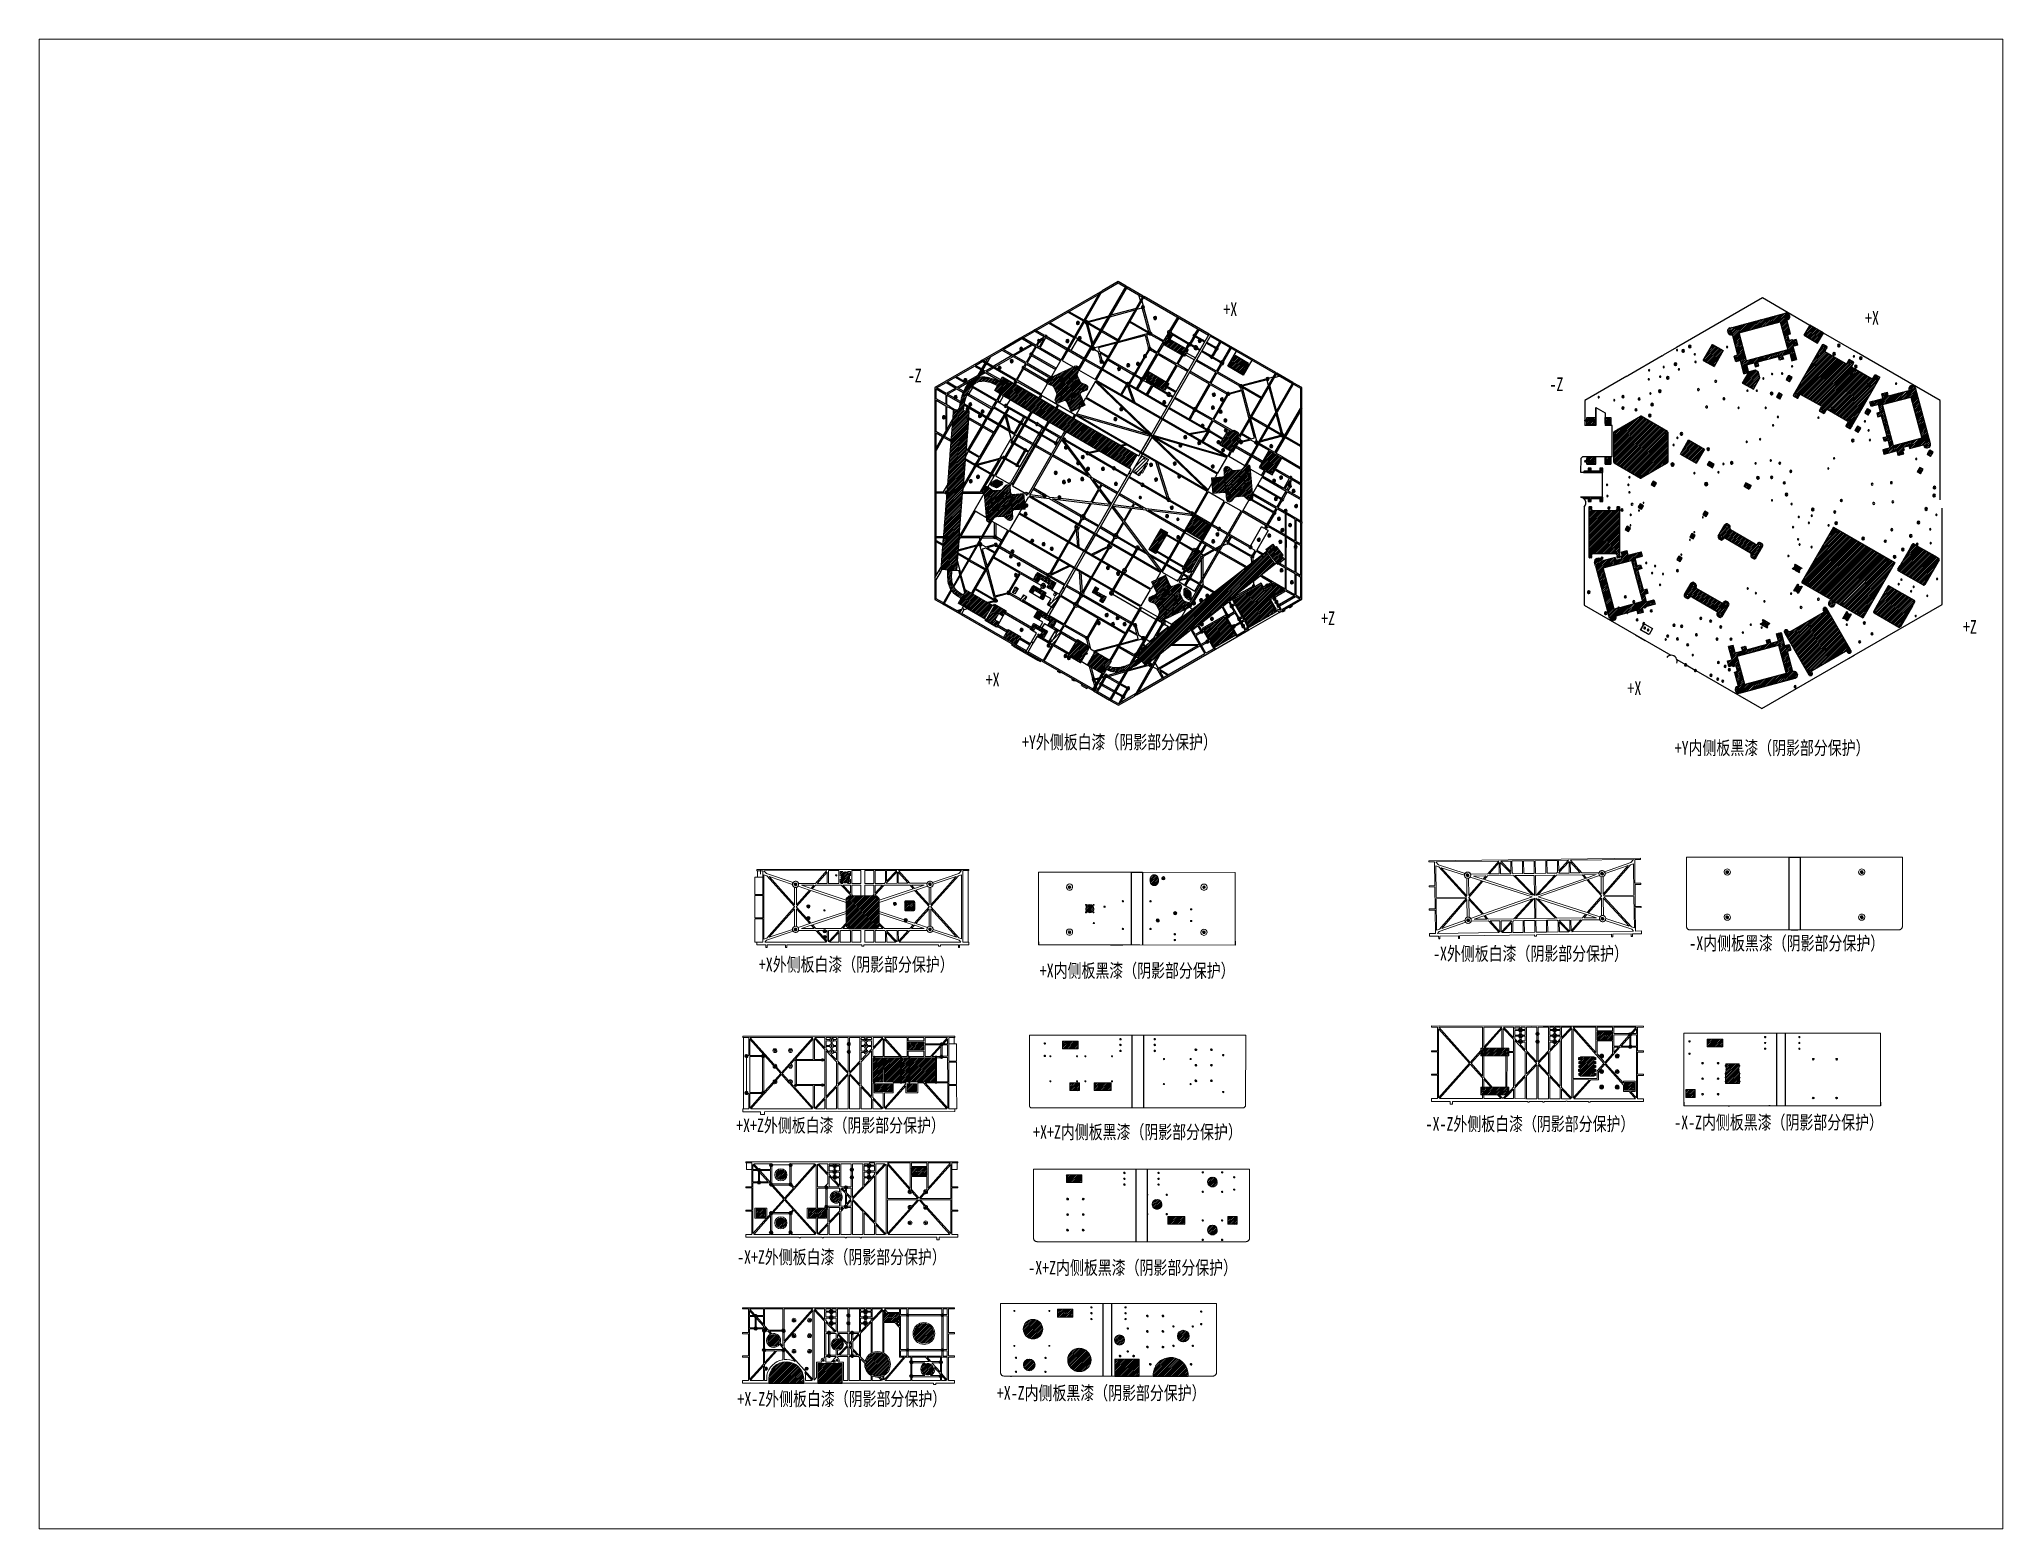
# Paper-space layout 'Layout1' of a CAD drawing. Header units: millimetres. Extents: x 26 to 231, y 20 to 176.
# The model-space entities are those that its viewports show. They can reach past a viewport. Long polylines and large blocks are cut down to what shows.
import ezdxf

# ---------------------------------------------------------------- set-up
doc = ezdxf.new("R2010")
doc.units = ezdxf.units.MM
doc.styles.add('SLDTEXTSTYLE0', font='TXT', dxfattribs={"width": 0.75})
pattern_1 = [(45, (209.509, 23.54506), (-0.2245064, 0.2245064), [])]
pattern_2 = [(45, (-76.22175, 26.313445), (-0.0224506403, 0.0224506403), [])]

psp = doc.layouts.get("Layout1")

msp = doc.modelspace()

# ---------------------------------------------------------------- texts
at = {"color": 0, "linetype": 'Continuous', "lineweight": 0, "char_height": 3.5, "attachment_point": 1, "style": 'SLDTEXTSTYLE0'}
for s, insert in [('+X', (169.25, 303.83)), ('+X', (334.35, 301.61)), ('+Z', (194.43, 224.33)), ('+Z', (359.53, 222.11)), ('+X', (108.12, 208.54)), ('+X', (273.22, 206.32)), ('+X+Z{\\fSimSun|b0|i0|c134|p2;外侧板白漆（阴影部分保护）}', (43.92, 93.83)), ('+X+Z{\\fSimSun|b0|i0|c134|p2;内侧板黑漆（阴影部分保护）}', (120.32, 92.13)), ('-X{\\fSimSun|b0|i0|c134|p2;-}Z{\\fSimSun|b0|i0|c134|p2;外侧板白漆（阴影部分保护）}', (221.31, 94.2)), ('-X{\\fSimSun|b0|i0|c134|p2;-}Z{\\fSimSun|b0|i0|c134|p2;内侧板黑漆（阴影部分保护）}', (285.26, 94.6)), ('-X+Z{\\fSimSun|b0|i0|c134|p2;外侧板白漆（阴影部分保护）}', (44.16, 59.95)), ('-X+Z{\\fSimSun|b0|i0|c134|p2;内侧板黑漆（阴影部分保护）}', (119.08, 57.22)), ('+X{\\fSimSun|b0|i0|c134|p2;-}Z{\\fSimSun|b0|i0|c134|p2;内侧板黑漆（阴影部分保护）}', (110.99, 24.97)), ('+X{\\fSimSun|b0|i0|c134|p2;-}Z{\\fSimSun|b0|i0|c134|p2;外侧板白漆（阴影部分保护）}', (44.25, 23.44))]:
    msp.add_mtext(s, dxfattribs=dict(at, insert=insert))
for s, insert, width in [('-Z', (88.06, 286.76), 4.375), ('-Z', (253.16, 284.53), 4.375), ('+Y{\\fSimSun|b0|i0|c134|p2;外侧板白漆（阴影部分保护）}', (117.46, 192.46), 53.6016), ('+Y{\\fSimSun|b0|i0|c134|p2;内侧板黑漆（阴影部分保护）}', (285.38, 190.96), 53.6016), ('-X{\\fSimSun|b0|i0|c134|p2;外侧板白漆（阴影部分保护）}', (223.21, 138.02), 53.6016), ('-X{\\fSimSun|b0|i0|c134|p2;内侧板黑漆（阴影部分保护）}', (289.14, 140.69), 53.6016), ('+X{\\fSimSun|b0|i0|c134|p2;外侧板白漆（阴影部分保护）}', (49.76, 135.23), 53.6016), ('+X{\\fSimSun|b0|i0|c134|p2;内侧板黑漆（阴影部分保护）}', (122.03, 133.65), 53.6016)]:
    msp.add_mtext(s, dxfattribs=dict(at, insert=insert, width=width))

# ---------------------------------------------------------------- hatches: boundary and pattern name
h = msp.add_hatch()
h.set_pattern_fill('ANSI31', color=0, scale=0.01)
h.set_pattern_definition(pattern_2)
h.paths.add_polyline_path([(138.05, 288.7, 1), (137.77, 288.54, 1)])
h.paths.add_polyline_path([(136.02, 292.04, 1), (135.73, 291.88, 1)])
h.paths.add_polyline_path([(134.21, 298.8, 1), (133.92, 298.64, 1)])
h.paths.add_polyline_path([(132.45, 294.71, 1), (132.16, 294.54, 1)])
h.paths.add_polyline_path([(131.98, 298.65, 1), (131.69, 298.48, 1)])
h.paths.add_polyline_path([(129.28, 293.97, 1), (128.99, 293.81, 1)])
h.paths.add_polyline_path([(148.7, 302.68, 1), (148.41, 302.52, 1)])
h.paths.add_polyline_path([(123.69, 295.09, 1), (123.4, 294.93, 1)])
h.paths.add_polyline_path([(122, 293.96, 1), (121.71, 293.8, 1)])
h.paths.add_polyline_path([(117.4, 292, 1), (117.11, 291.83, 1)])
h.paths.add_polyline_path([(120, 290.5, 1), (119.71, 290.33, 1)])
h.paths.add_polyline_path([(118, 287.03, 1), (117.71, 286.87, 1)])
h.paths.add_polyline_path([(114.97, 288.78, 1), (114.68, 288.62, 1)])
h.paths.add_polyline_path([(111.82, 287.1, 1), (111.54, 286.94, 1)])
h.paths.add_polyline_path([(107.06, 286.44, 1), (107.27, 286.56, 1)])
h.paths.add_polyline_path([(140.93, 261.08, 1), (141.22, 261.25, 1)])
h.paths.add_polyline_path([(141.77, 257.24, 1), (141.48, 257.07, 1)])
h.paths.add_polyline_path([(138.43, 261.12, 1), (138.15, 260.96, 1)])
h.paths.add_polyline_path([(134.46, 265.14, 1), (134.18, 264.98, 1)])
h.paths.add_polyline_path([(133.24, 264.12, 1), (132.95, 263.96, 1)])
h.paths.add_polyline_path([(132.01, 262.58, 1), (131.72, 262.42, 1)])
h.paths.add_polyline_path([(134.61, 261.08, 1), (134.32, 260.92, 1)])
h.paths.add_polyline_path([(133.1, 258.48, 1), (132.82, 258.32, 1)])
h.paths.add_polyline_path([(129.45, 257.89, 1), (129.74, 258.06, 1)])
h.paths.add_polyline_path([(128.39, 257.71, 1), (128.1, 257.55, 1)])
h.paths.add_polyline_path([(125.99, 259.89, 1), (126.27, 260.06, 1)])
h.paths.add_polyline_path([(127.24, 253.73, 1), (126.95, 253.56, 1)])
h.paths.add_polyline_path([(123.39, 254.1, 1), (123.1, 253.93, 1)])
h.paths.add_polyline_path([(133.33, 248.7, 1), (132.9, 248.45, 1)])
h.paths.add_polyline_path([(141.73, 243.86, 1), (141.3, 243.61, 1)])
h.paths.add_polyline_path([(131.83, 246.11, 1), (131.4, 245.86, 1)])
h.paths.add_polyline_path([(147.32, 240.72, 1), (147.04, 240.55, 1)])
h.paths.add_polyline_path([(157.8, 243.47, 1), (157.52, 243.3, 1)])
h.paths.add_polyline_path([(140.24, 241.26, 1), (139.8, 241.01, 1)])
h.paths.add_polyline_path([(120.23, 242.55, 1), (119.94, 242.39, 1)])
h.paths.add_polyline_path([(123.16, 241.72, 1), (122.87, 241.55, 1)])
h.paths.add_polyline_path([(125.24, 240.52, 1), (124.95, 240.35, 1)])
h.paths.add_polyline_path([(118.53, 249.48, 1), (118.25, 249.31, 1)])
h.paths.add_polyline_path([(118.75, 251.64, 1), (118.46, 251.48, 1)])
h.paths.add_polyline_path([(124.64, 233.64, 1), (124.2, 233.39, 1)])
h.paths.add_polyline_path([(123.14, 231.04, 1), (122.7, 230.79, 1)])
h.paths.add_polyline_path([(115.89, 233.81, 1), (115.89, 233.48, 1)])
h.paths.add_polyline_path([(116.78, 236.52, 1), (116.49, 236.35, 1)])
h.paths.add_polyline_path([(114.6, 238.64, 1), (114.6, 238.31, 1)])
h.paths.add_polyline_path([(115.15, 239.83, 1), (114.87, 239.67, 1)])
h.paths.add_polyline_path([(110.69, 243.52, 1), (110.4, 243.35, 1)])
h.paths.add_polyline_path([(110.69, 241.63, 1), (110.69, 241.3, 1)])
h.paths.add_polyline_path([(106.78, 241.72, 1), (106.78, 241.39, 1)])
h.paths.add_polyline_path([(118.78, 254.48, 1), (118.49, 254.32, 1)])
h.paths.add_polyline_path([(114.55, 256.94, 1), (114.24, 256.76, 1)])
h.paths.add_polyline_path([(109.79, 257.25, 1), (109.79, 256.92, 1)])
h.paths.add_polyline_path([(112.08, 257.45, 1), (112.08, 257.12, 1)])
h.paths.add_polyline_path([(109.69, 259.73, 1), (109.4, 259.57, 1)])
h.paths.add_polyline_path([(106.28, 259.04, 1), (106, 258.87, 1)])
h.paths.add_polyline_path([(104.44, 257.9, 1), (104.15, 257.73, 1)])
h.paths.add_polyline_path([(105.7, 262.03, 1), (105.42, 261.87, 1)])
h.paths.add_polyline_path([(128.44, 268.62, 1), (128.16, 268.45, 1)])
h.paths.add_polyline_path([(128.91, 266.62, 1), (128.62, 266.46, 1)])
h.paths.add_polyline_path([(126.38, 267.65, 1), (126.09, 267.48, 1)])
h.paths.add_polyline_path([(122.14, 270.1, 1), (121.85, 269.93, 1)])
h.paths.add_polyline_path([(121.51, 272.62, 1), (121.23, 272.45, 1)])
h.paths.add_polyline_path([(113.42, 277.29, 1), (113.13, 277.13, 1)])
h.paths.add_polyline_path([(109.94, 276.59, 1), (109.73, 276.47, 1)])
h.paths.add_polyline_path([(107.44, 275.87, 1), (107.16, 275.7, 1)])
h.paths.add_polyline_path([(106.77, 274.71, 1), (106.49, 274.54, 1)])
h.paths.add_polyline_path([(103.61, 276.53, 1), (103.33, 276.37, 1)])
h.paths.add_polyline_path([(104.27, 277.67, 1), (103.99, 277.51, 1)])
h.paths.add_polyline_path([(113.3, 275.19, 1), (113.02, 275.03, 1)])
h.paths.add_polyline_path([(117.29, 272.89, 1), (117, 272.73, 1)])
h.paths.add_polyline_path([(103.03, 283.9, 1), (102.74, 283.73, 1)])
h.paths.add_polyline_path([(103.62, 280.24, 1), (103.41, 280.11, 1)])
h.paths.add_polyline_path([(100.53, 279.57, 1), (100.24, 279.4, 1)])
h.paths.add_polyline_path([(97.53, 274.37, 1), (97.24, 274.21, 1)])
h.paths.add_polyline_path([(116, 283.57, 1), (115.71, 283.4, 1)])
h.paths.add_polyline_path([(114, 280.1, 1), (113.71, 279.94, 1)], flags=0)
h.paths.add_polyline_path([(113.86, 280.42, 1.000233), (113.86, 279.62, 0.999767)])
h.paths.add_polyline_path([(114, 280.1, -1), (113.71, 279.94, -1)], flags=16)
h = msp.add_hatch()
h.set_pattern_fill('ANSI31', color=0, scale=0.01)
h.set_pattern_definition(pattern_2)
h.paths.add_polyline_path([(169.94, 273.54, 1), (169.65, 273.38, 1)])
h.paths.add_polyline_path([(168.59, 275.89, 1), (168.59, 275.56, 1)])
h.paths.add_polyline_path([(166.74, 276.85, 1), (166.45, 276.69, 1)])
h.paths.add_polyline_path([(169.03, 278.97, 1), (168.75, 278.8, 1)])
h.paths.add_polyline_path([(170.48, 280.43, 1), (170.48, 280.1, 1)])
h.paths.add_polyline_path([(166.95, 280.17, 1), (166.67, 280, 1)])
h.paths.add_polyline_path([(162.15, 276.37, 1), (161.79, 276.16, 1)])
edge = h.paths.add_edge_path()
edge.add_spline(control_points=[(163.81, 271.95), (163.83, 271.94), (163.86, 271.93), (163.92, 271.93), (163.97, 271.94), (164.01, 271.97), (164.05, 272.02), (164.06, 272.07), (164.06, 272.13), (164.05, 272.16), (164.04, 272.17)], knot_values=[0, 0, 0, 0, 0.125, 0.25, 0.375, 0.5, 0.625, 0.75, 0.875, 1, 1, 1, 1], degree=3, periodic=0)
edge.add_arc((163.9, 272.09), 0.165, 30.0035, 210.0035)
edge.add_spline(control_points=[(163.75, 272.01), (163.76, 272), (163.78, 271.97), (163.8, 271.96), (163.81, 271.95)], knot_values=[0, 0, 0, 0, 0.5, 1, 1, 1, 1], degree=3, periodic=0)
h.paths.add_polyline_path([(165.61, 270.89, 1), (165.32, 270.73, 1)])
h.paths.add_polyline_path([(163.2, 267.76, 1), (162.91, 267.59, 1)])
h.paths.add_polyline_path([(159.6, 269.28, 1), (159.31, 269.12, 1)])
h.paths.add_polyline_path([(158.35, 267.12, 1), (158.06, 266.95, 1)])
h.paths.add_polyline_path([(155.4, 280.27, 1), (155.04, 280.06, 1)])
h.paths.add_polyline_path([(154.19, 278.22, 1), (153.91, 278.05, 1)])
h.paths.add_polyline_path([(143.13, 276.48, 1), (142.84, 276.32, 1)])
h.paths.add_polyline_path([(141.63, 273.89, 1), (141.34, 273.72, 1)])
h.paths.add_polyline_path([(169.1, 288.41, 1), (168.74, 288.2, 1)])
h.paths.add_polyline_path([(162.35, 292.3, 1), (161.98, 292.09, 1)])
h.paths.add_polyline_path([(163.31, 294.02, 1), (163.02, 293.85, 1)])
h.paths.add_polyline_path([(173.82, 282.47, 1), (173.82, 282.14, 1)])
h.paths.add_polyline_path([(180.58, 284.28, 1), (180.58, 283.95, 1)])
h.paths.add_polyline_path([(155.59, 296.2, 1), (155.23, 295.99, 1)])
h.paths.add_polyline_path([(151.83, 299.9, 1), (151.54, 299.74, 1)])
h.paths.add_polyline_path([(150.51, 295.92, 1), (150.22, 295.76, 1)])
h.paths.add_polyline_path([(150.42, 292.02, 1), (150.13, 291.85, 1)])
h.paths.add_polyline_path([(149.2, 290.06, 1), (148.92, 289.9, 1)])
h.paths.add_polyline_path([(147.43, 288.11, 1), (147.14, 287.94, 1)])
h.paths.add_polyline_path([(144.93, 287.75, 1), (144.65, 287.59, 1)])
h.paths.add_polyline_path([(142.6, 286.81, 1), (142.31, 286.65, 1)])
h.paths.add_polyline_path([(144.74, 282.94, 1), (144.45, 282.78, 1)])
h.paths.add_polyline_path([(146.5, 285.39, 1), (146.22, 285.22, 1)])
h.paths.add_polyline_path([(148.64, 284.17, 1), (148.28, 283.96, 1)])
h = msp.add_hatch()
h.set_pattern_fill('ANSI31', color=0, scale=0.1)
h.set_pattern_definition(pattern_1)
h.paths.add_polyline_path([(314.23, 299.33), (314.43, 299.38, 0.414214), (314.99, 300.36, 0.405931), (313.9, 301.11), (300.49, 297.51), (299.57, 297.27, 0.414214), (299, 296.29), (299.05, 296.09, 0.414214), (300.03, 295.53), (300.23, 295.58), (301.65, 290.27), (300.68, 290.01), (301.07, 288.56), (302.28, 288.88), (303.19, 285.5), (304.35, 285.81), (303.83, 287.74), (305.8, 288.27), (306.06, 287.29), (307.04, 287.55), (306.78, 288.53), (312.08, 289.96), (312.35, 288.98), (313.33, 289.24), (313.06, 290.22), (315.03, 290.75), (315.55, 288.81), (316.71, 289.13), (315.8, 292.51), (317.01, 292.83), (316.62, 294.28), (315.66, 294.02), (315.58, 294.31), (314.85, 294.12), (314.47, 295.56), (315.19, 295.76)])
h.paths.add_polyline_path([(301.92, 296.03), (312.54, 298.88), (314.48, 291.63), (303.86, 288.79)], flags=16)
h.paths.add_polyline_path([(299.57, 296.18, -1), (300.01, 296.3, -1)], flags=16)
h.paths.add_polyline_path([(299.99, 296.24, -0.392765), (299.81, 296.04), (299.81, 296.04, -0.435995), (299.59, 296.24, -0.392765), (299.78, 296.44), (299.78, 296.44, -0.435992)], flags=0)
h.paths.add_polyline_path([(301.82, 289.54, -1), (301.39, 289.42, -1)], flags=16)
h.paths.add_polyline_path([(301.8, 289.48, -0.392765), (301.62, 289.28), (301.62, 289.28, -0.435995), (301.4, 289.48, -0.392765), (301.59, 289.68), (301.59, 289.68, -0.435992)], flags=0)
h.paths.add_polyline_path([(303.85, 286.2, -1), (303.42, 286.08, -1)], flags=16)
h.paths.add_polyline_path([(303.62, 286.34), (303.62, 286.34, -0.435992), (303.84, 286.14, -0.392765), (303.65, 285.94), (303.65, 285.94, -0.435995), (303.44, 286.14, -0.392765)], flags=0)
h.paths.add_polyline_path([(314.06, 300.06, -1), (314.5, 300.18, -1)], flags=16)
h.paths.add_polyline_path([(314.08, 300.12, -0.392765), (314.27, 300.32), (314.27, 300.32, -0.435992), (314.48, 300.12, -0.392765), (314.3, 299.92), (314.3, 299.92, -0.435995)], flags=0)
h.paths.add_polyline_path([(316.31, 293.42, -1), (315.88, 293.3, -1)], flags=16)
h.paths.add_polyline_path([(316.08, 293.56), (316.08, 293.56, -0.435992), (316.29, 293.36, -0.392765), (316.11, 293.16), (316.11, 293.16, -0.435995), (315.89, 293.36, -0.392765)], flags=0)
h.paths.add_polyline_path([(316.22, 289.51, -1), (315.78, 289.39, -1)], flags=16)
h.paths.add_polyline_path([(316.2, 289.45, 1), (315.8, 289.45, 1)], flags=0)
h = msp.add_hatch()
h.set_pattern_fill('ANSI31', color=0, scale=0.1)
h.paths.add_polyline_path([(149.82, 286.11), (148.83, 284.4), (148.9, 284.33), (154.23, 281.25), (155.23, 282.98)])
h.paths.add_polyline_path([(153.82, 293.04), (159.23, 289.91), (160.23, 291.64), (154.82, 294.77)])
h = msp.add_hatch()
h.set_pattern_fill('ANSI31', color=0, scale=0.01)
h.set_pattern_definition(pattern_2)
edge = h.paths.add_edge_path()
edge.add_spline(control_points=[(151.29, 240.05), (151.31, 240.07), (151.37, 240.09), (151.42, 240.15), (151.45, 240.23), (151.44, 240.29), (151.44, 240.31)], knot_values=[0, 0, 0, 0, 0.25, 0.5, 0.75, 1, 1, 1, 1], degree=3, periodic=0)
edge.add_arc((151.23, 240.26), 0.21, 15.4484, 30.0035)
edge.add_arc((151.23, 240.26), 0.21, 30.0035, 210.0035)
edge.add_spline(control_points=[(151.05, 240.15), (151.07, 240.13), (151.09, 240.1), (151.15, 240.06), (151.22, 240.04), (151.26, 240.05), (151.29, 240.05)], knot_values=[0, 0, 0, 0, 0.25, 0.5, 0.75, 1, 1, 1, 1], degree=3, periodic=0)
h.paths.add_polyline_path([(160.1, 235.32, 1.461435), (159.78, 235.08, 0.684259)])
h.paths.add_polyline_path([(162.6, 239.65, 1.461435), (162.28, 239.41, 0.684259)])
edge = h.paths.add_edge_path()
edge.add_spline(control_points=[(153.79, 244.39), (153.81, 244.4), (153.86, 244.42), (153.92, 244.48), (153.95, 244.56), (153.94, 244.62), (153.94, 244.64)], knot_values=[0, 0, 0, 0, 0.25, 0.5, 0.75, 1, 1, 1, 1], degree=3, periodic=0)
edge.add_arc((153.73, 244.59), 0.21, 15.4484, 30.0035)
edge.add_arc((153.73, 244.59), 0.21, 30.0035, 210.0035)
edge.add_spline(control_points=[(153.55, 244.48), (153.56, 244.46), (153.59, 244.43), (153.65, 244.39), (153.72, 244.37), (153.76, 244.38), (153.79, 244.39)], knot_values=[0, 0, 0, 0, 0.25, 0.5, 0.75, 1, 1, 1, 1], degree=3, periodic=0)
h.paths.add_polyline_path([(159.39, 291.18, 1), (159.03, 290.97, 1)])
h.paths.add_polyline_path([(155.06, 293.68, 1), (154.7, 293.47, 1)])
h.paths.add_polyline_path([(150.06, 285.02, 1), (149.7, 284.81, 1)])
h.paths.add_polyline_path([(154.39, 282.52, 1), (154.03, 282.31, 1)])
h = msp.add_hatch()
h.set_pattern_fill('ANSI31', color=0, scale=0.01)
h.set_pattern_definition(pattern_2)
h.paths.add_polyline_path([(162.25, 295.44, 1), (161.55, 295.04, 1)])
h.paths.add_polyline_path([(161.76, 295.16, -1), (162.04, 295.32, -1)], flags=0)
h.paths.add_polyline_path([(161, 293.27, 1), (160.3, 292.87, 1)])
h.paths.add_polyline_path([(160.51, 292.99, -1), (160.79, 293.16, -1)], flags=16)
h.paths.add_polyline_path([(167.88, 292.19, 1), (167.18, 291.79, 1)])
h.paths.add_polyline_path([(167.39, 291.91, -1), (167.67, 292.07, -1)], flags=16)
h.paths.add_polyline_path([(166.63, 290.03, 1), (165.93, 289.63, 1)])
h.paths.add_polyline_path([(166.14, 289.74, -1), (166.42, 289.91, -1)], flags=16)
h.paths.add_polyline_path([(162.04, 295.32, 1), (161.76, 295.16, 1)], flags=16)
h = msp.add_hatch()
h.set_pattern_fill('ANSI31', color=0, scale=0.01)
h.set_pattern_definition(pattern_2)
h.paths.add_polyline_path([(162.04, 295.32, 1), (161.76, 295.16, 1)])
h.paths.add_polyline_path([(160.79, 293.16, 1), (160.51, 292.99, 1)])
h.paths.add_polyline_path([(166.42, 289.91, 1), (166.14, 289.74, 1)])
h.paths.add_polyline_path([(167.39, 291.91, 1), (167.67, 292.07, 1)])
h = msp.add_hatch()
h.set_pattern_fill('ANSI31', color=0, scale=0.1)
h.set_pattern_definition(pattern_1)
h.paths.add_polyline_path([(307.32, 284.42), (306.92, 285.92), (306.05, 286.42), (304.55, 286.02), (302.85, 283.08), (305.62, 281.48)])
h.paths.add_polyline_path([(295.49, 287.33), (297.86, 291.44), (295.08, 293.03), (292.72, 288.93)])
h.paths.add_polyline_path([(322.15, 293.38), (323.63, 295.93), (323.63, 295.94), (323.64, 295.94), (323.64, 295.95), (323.64, 295.95), (323.65, 295.96), (323.65, 295.96), (323.65, 295.97), (323.65, 295.98), (320.19, 297.98), (318.69, 295.38)])
h = msp.add_hatch()
h.set_pattern_fill('ANSI31', color=0, scale=0.1)
h.set_pattern_definition(pattern_1)
h.paths.add_polyline_path([(338.15, 284.49), (338.12, 284.62), (337.08, 285.22), (337.08, 285.22), (336.94, 285.19), (336.39, 284.23), (336.34, 284.15, -0.248258), (336.26, 284.1), (336.2, 284.11), (330.83, 287.21, -0.414214), (330.8, 287.35), (330.83, 287.41), (331.25, 288.13), (331.4, 288.39), (331.36, 288.52), (330.32, 289.12), (330.18, 289.09), (329.63, 288.13), (329.58, 288.05), (329.58, 288.05, -0.414214), (329.45, 288.01), (324.08, 291.11, -0.414214), (324.04, 291.25), (324.64, 292.29), (324.61, 292.42), (323.57, 293.02), (323.57, 293.02), (323.43, 292.99), (315.88, 279.91), (315.92, 279.77), (316.96, 279.17), (316.96, 279.17), (317.09, 279.21), (317.69, 280.25), (323.21, 277.18, -0.328247), (323.23, 277.05), (323.18, 276.96), (322.63, 276.01), (322.67, 275.87), (323.71, 275.27), (323.85, 275.31), (324.44, 276.33, -0.387264), (324.57, 276.39), (329.96, 273.28), (329.99, 273.15), (329.39, 272.11), (329.43, 271.97), (330.46, 271.37), (330.6, 271.41)])
h.paths.add_polyline_path([(331.42, 285.1, 1), (330.57, 285.1, 1)], flags=16)
h.paths.add_polyline_path([(330.8, 285.1, -1), (331.2, 285.1, -1)], flags=0)
h.paths.add_polyline_path([(330.63, 288.46), (330.63, 288.46, -0.738404), (330.51, 287.94, -0.150323), (330.35, 287.97, -0.738168), (330.47, 288.5), (330.47, 288.5, 0.738167), (330.35, 287.97, 0.999386)], flags=16)
h.paths.add_polyline_path([(330.24, 288.22, -0.392765), (330.47, 288.47), (330.47, 288.47, -0.435992), (330.74, 288.22, -0.392765), (330.51, 287.97), (330.51, 287.97, -0.435996)], flags=16)
h.paths.add_polyline_path([(326.42, 276.44, 1), (325.57, 276.44, 1)], flags=16)
h.paths.add_polyline_path([(325.57, 276.44), (325.57, 276.44, 0.435992), (326.03, 276.01), (326.03, 276.01, -0.436016)], flags=16)
h.paths.add_polyline_path([(326.2, 276.44, -1), (325.8, 276.44, -1)], flags=0)
h.paths.add_polyline_path([(323.68, 276.42, -1), (323.4, 275.94, -1)], flags=16)
h.paths.add_polyline_path([(323.79, 276.18, -0.392765), (323.56, 275.93), (323.56, 275.93, -0.435996), (323.29, 276.18, -0.392765), (323.52, 276.43), (323.52, 276.43, -0.435992)], flags=0)
h.paths.add_polyline_path([(323.6, 291.88, -0.738167), (323.72, 292.4), (323.72, 292.4, 0.738167), (323.6, 291.88, 0.999386), (323.88, 292.36), (323.88, 292.36, -0.738404), (323.76, 291.84, -0.150323)], flags=16)
h.paths.add_polyline_path([(323.99, 292.12, 1), (323.49, 292.12, 1)], flags=16)
h.paths.add_polyline_path([(335.75, 282.6, 1), (334.9, 282.6, 1)], flags=16)
h.paths.add_polyline_path([(335.53, 282.6, -1), (335.13, 282.6, -1)], flags=0)
h.paths.add_polyline_path([(316.65, 279.84, -0.738167), (316.76, 280.36), (316.76, 280.36, 0.738167), (316.65, 279.84, 0.999386), (316.93, 280.32), (316.93, 280.32, -0.738404), (316.81, 279.8, -0.150323)], flags=16)
h.paths.add_polyline_path([(317.04, 280.08, -0.392765), (316.8, 279.83), (316.8, 279.83, -0.435996), (316.54, 280.08, -0.392765), (316.77, 280.33), (316.77, 280.33, -0.435992)], flags=16)
h.paths.add_polyline_path([(330.75, 273.94, 1), (329.9, 273.94, 1)], flags=16)
h.paths.add_polyline_path([(330.53, 273.94, -1), (330.13, 273.94, -1)], flags=0)
h.paths.add_polyline_path([(337.39, 284.56), (337.39, 284.56, -0.738404), (337.27, 284.04, -0.150323), (337.11, 284.07, -1.000614)], flags=16)
h.paths.add_polyline_path([(337.5, 284.32, 1), (337, 284.32, 1)], flags=0)
h.paths.add_polyline_path([(330.44, 272.52, -1), (330.16, 272.04, -1)], flags=16)
h.paths.add_polyline_path([(330.55, 272.28, -0.392765), (330.31, 272.03), (330.31, 272.03, -0.435996), (330.04, 272.28, -0.999542)], flags=0)
h = msp.add_hatch()
h.set_pattern_fill('ANSI31', color=0, scale=0.1)
h.paths.add_polyline_path([(174.27, 285.56), (175.77, 288.16), (172.3, 290.16), (170.8, 287.56)])
h = msp.add_hatch()
h.set_pattern_fill('ANSI31', color=0, scale=0.1)
edge = h.paths.add_edge_path()
edge.add_line((103.66, 273.92), (103.68, 274.25))
edge.add_line((103.68, 274.25), (103.81, 275.92))
edge.add_spline(control_points=[(103.81, 275.92), (103.7, 275.93), (103.44, 275.95)], knot_values=[0.75, 0.75, 0.75, 1, 1, 1], degree=2, periodic=0)
edge.add_line((103.66, 275.93), (102.36, 276.05))
edge.add_spline(control_points=[(102.36, 276.05), (102.44, 276.34), (102.49, 276.63), (102.53, 276.91)], knot_values=[0.928484, 0.928484, 0.928484, 0.928484, 0.990128, 0.990128, 0.990128, 0.990128], weights=[1, 1, 1, 1], degree=3, periodic=0)
edge.add_spline(control_points=[(102.53, 276.91), (102.58, 277.2), (102.61, 277.5), (102.66, 277.78)], knot_values=[0.866812, 0.866812, 0.866812, 0.866812, 0.928484, 0.928484, 0.928484, 0.928484], weights=[1, 1, 1, 1], degree=3, periodic=0)
edge.add_spline(control_points=[(102.66, 277.78), (102.68, 277.96), (102.78, 278.54), (102.94, 279.1), (103.07, 279.49)], knot_values=[0.743688, 0.743688, 0.743688, 0.743688, 0.781543, 0.866812, 0.866812, 0.866812, 0.866812], weights=[1, 1, 1, 1, 1], degree=3, periodic=0)
edge.add_spline(control_points=[(103.07, 279.49), (103.13, 279.67), (103.33, 280.21), (103.56, 280.75), (103.75, 281.09)], knot_values=[0.621481, 0.621481, 0.621481, 0.621481, 0.661399, 0.743688, 0.743688, 0.743688, 0.743688], weights=[1, 1, 1, 1, 1], degree=3, periodic=0)
edge.add_spline(control_points=[(103.75, 281.09), (103.88, 281.35), (104.41, 282.22), (105.33, 283.06), (106.15, 283.35), (106.28, 283.39)], knot_values=[0.376393, 0.376393, 0.376393, 0.376393, 0.436643, 0.59199, 0.621481, 0.621481, 0.621481, 0.621481], weights=[1, 1, 1, 1, 1, 1], degree=3, periodic=0)
edge.add_spline(control_points=[(106.28, 283.39), (106.83, 283.55), (107.43, 283.57), (108.02, 283.5)], knot_values=[0.255053, 0.255053, 0.255053, 0.255053, 0.376393, 0.376393, 0.376393, 0.376393], weights=[1, 1, 1, 1], degree=3, periodic=0)
edge.add_spline(control_points=[(108.02, 283.5), (109.16, 283.37), (110.29, 282.89), (111.13, 282.36)], knot_values=[0.02478, 0.02478, 0.02478, 0.02478, 0.255053, 0.255053, 0.255053, 0.255053], weights=[1, 1, 1, 1], degree=3, periodic=0)
edge.add_line((111.13, 282.36), (110.43, 281.15))
edge.add_line((110.43, 281.15), (111.86, 280.33))
edge.add_line((111.86, 280.33), (112.12, 280.18))
edge.add_line((112.12, 280.18), (112.74, 279.82))
edge.add_line((112.74, 279.82), (114.4, 278.86))
edge.add_line((114.4, 278.86), (119.83, 275.72))
edge.add_line((119.83, 275.72), (120.09, 275.57))
edge.add_line((120.09, 275.57), (124.19, 273.21))
edge.add_line((124.19, 273.21), (124.45, 273.06))
edge.add_line((124.45, 273.06), (128.47, 270.74))
edge.add_line((128.47, 270.74), (128.81, 270.54))
edge.add_line((128.81, 270.54), (137, 265.81))
edge.add_line((137, 265.81), (137.39, 265.59))
edge.add_line((137.39, 265.59), (145.07, 261.16))
edge.add_line((145.07, 261.16), (145.07, 261.17))
edge.add_line((145.07, 261.17), (147.06, 264.62))
edge.add_line((147.06, 264.62), (143.17, 266.87))
edge.add_line((143.17, 266.87), (142.79, 267.09))
edge.add_line((142.79, 267.09), (130.81, 274))
edge.add_line((130.81, 274), (130.55, 274.15))
edge.add_line((130.55, 274.15), (126.45, 276.52))
edge.add_line((126.45, 276.52), (126.19, 276.67))
edge.add_line((126.19, 276.67), (122.09, 279.04))
edge.add_line((122.09, 279.04), (121.83, 279.19))
edge.add_line((121.83, 279.19), (115.62, 282.77))
edge.add_line((115.62, 282.77), (115.36, 282.92))
edge.add_line((115.36, 282.92), (112.43, 284.62))
edge.add_line((112.43, 284.62), (112, 283.88))
edge.add_line((112, 283.88), (111.85, 283.62))
edge.add_line((111.85, 283.62), (111.71, 283.37))
edge.add_spline(control_points=[(111.71, 283.37), (111.18, 283.65), (110.61, 283.92), (110.01, 284.15)], knot_values=[0.865291, 0.865291, 0.865291, 0.865291, 0.978735, 0.978735, 0.978735, 0.978735], weights=[1, 1, 1, 1], degree=3, periodic=0)
edge.add_spline(control_points=[(110.01, 284.15), (108.92, 284.57), (107.61, 284.85), (106.35, 284.59), (106.22, 284.56)], knot_values=[0.633649, 0.633649, 0.633649, 0.633649, 0.839782, 0.865291, 0.865291, 0.865291, 0.865291], weights=[1, 1, 1, 1, 1], degree=3, periodic=0)
edge.add_spline(control_points=[(106.22, 284.56), (106.15, 284.54), (106.09, 284.52), (106.03, 284.5)], knot_values=[0.621851, 0.621851, 0.621851, 0.621851, 0.633649, 0.633649, 0.633649, 0.633649], weights=[1, 1, 1, 1], degree=3, periodic=0)
edge.add_spline(control_points=[(106.03, 284.5), (105.95, 284.48), (105.87, 284.45), (105.79, 284.43)], knot_values=[0.607322, 0.607322, 0.607322, 0.607322, 0.621851, 0.621851, 0.621851, 0.621851], weights=[1, 1, 1, 1], degree=3, periodic=0)
edge.add_spline(control_points=[(105.79, 284.43), (105.16, 284.2), (104.38, 283.74), (103.76, 283.11), (103.62, 282.95)], knot_values=[0.448899, 0.448899, 0.448899, 0.448899, 0.569021, 0.607322, 0.607322, 0.607322, 0.607322], weights=[1, 1, 1, 1, 1], degree=3, periodic=0)
edge.add_spline(control_points=[(103.62, 282.95), (103.56, 282.88), (103.49, 282.8), (103.43, 282.72)], knot_values=[0.430524, 0.430524, 0.430524, 0.430524, 0.448899, 0.448899, 0.448899, 0.448899], weights=[1, 1, 1, 1], degree=3, periodic=0)
edge.add_spline(control_points=[(103.43, 282.72), (103.02, 282.2), (102.69, 281.61), (102.42, 280.98)], knot_values=[0.310555, 0.310555, 0.310555, 0.310555, 0.430524, 0.430524, 0.430524, 0.430524], weights=[1, 1, 1, 1], degree=3, periodic=0)
edge.add_spline(control_points=[(102.42, 280.98), (102.38, 280.89), (102.34, 280.8), (102.31, 280.7)], knot_values=[0.292835, 0.292835, 0.292835, 0.292835, 0.310555, 0.310555, 0.310555, 0.310555], weights=[1, 1, 1, 1], degree=3, periodic=0)
edge.add_spline(control_points=[(102.31, 280.7), (102.01, 279.93), (101.79, 279.11), (101.62, 278.31)], knot_values=[0.147369, 0.147369, 0.147369, 0.147369, 0.292835, 0.292835, 0.292835, 0.292835], weights=[1, 1, 1, 1], degree=3, periodic=0)
edge.add_spline(control_points=[(101.62, 278.31), (101.6, 278.2), (101.58, 278.1), (101.56, 278)], knot_values=[0.128529, 0.128529, 0.128529, 0.128529, 0.147369, 0.147369, 0.147369, 0.147369], weights=[1, 1, 1, 1], degree=3, periodic=0)
edge.add_spline(control_points=[(101.56, 278), (101.47, 277.55), (101.4, 277.11), (101.33, 276.69)], knot_values=[0.046448, 0.046448, 0.046448, 0.046448, 0.128529, 0.128529, 0.128529, 0.128529], weights=[1, 1, 1, 1], degree=3, periodic=0)
edge.add_spline(control_points=[(101.33, 276.69), (101.3, 276.51), (101.27, 276.33), (101.24, 276.16)], knot_values=[0.011092, 0.011092, 0.011092, 0.011092, 0.046448, 0.046448, 0.046448, 0.046448], weights=[1, 1, 1, 1], degree=3, periodic=0)
edge.add_spline(control_points=[(101.24, 276.16), (99.82, 276.29)], knot_values=[0, 0, 1, 1], degree=1, periodic=0)
edge.add_spline(control_points=[(99.82, 276.29), (99.81, 276.22), (99.81, 276.14)], knot_values=[0.995758, 0.995758, 0.995758, 1, 1, 1], degree=2, periodic=0)
edge.add_spline(control_points=[(99.81, 276.14), (99.79, 275.93), (99.77, 275.7)], knot_values=[0.984375, 0.984375, 0.984375, 0.995758, 0.995758, 0.995758], degree=2, periodic=0)
edge.add_spline(control_points=[(99.77, 275.7), (99.76, 275.56), (99.73, 275.16)], knot_values=[0.96875, 0.96875, 0.96875, 0.984375, 0.984375, 0.984375], degree=2, periodic=0)
edge.add_spline(control_points=[(99.73, 275.16), (99.7, 274.85), (99.64, 274.05)], knot_values=[0.9375, 0.9375, 0.9375, 0.96875, 0.96875, 0.96875], degree=2, periodic=0)
edge.add_spline(control_points=[(99.64, 274.05), (99.63, 273.88), (99.61, 273.72)], knot_values=[0.92924, 0.92924, 0.92924, 0.9375, 0.9375, 0.9375], degree=2, periodic=0)
edge.add_spline(control_points=[(99.61, 273.72), (99.59, 273.37), (99.56, 273.03)], knot_values=[0.911272, 0.911272, 0.911272, 0.92924, 0.92924, 0.92924], degree=2, periodic=0)
edge.add_spline(control_points=[(99.56, 273.03), (99.51, 272.34), (99.46, 271.72)], knot_values=[0.875, 0.875, 0.875, 0.911272, 0.911272, 0.911272], degree=2, periodic=0)
edge.add_spline(control_points=[(99.46, 271.72), (99.33, 270.06), (99.2, 268.41)], knot_values=[0.791932, 0.791932, 0.791932, 0.875, 0.875, 0.875], degree=2, periodic=0)
edge.add_spline(control_points=[(99.2, 268.41), (99.18, 268.24), (99.17, 268.08)], knot_values=[0.783614, 0.783614, 0.783614, 0.791932, 0.791932, 0.791932], degree=2, periodic=0)
edge.add_spline(control_points=[(99.17, 268.08), (99.12, 267.41), (99.06, 266.74)], knot_values=[0.75, 0.75, 0.75, 0.783614, 0.783614, 0.783614], degree=2, periodic=0)
edge.add_spline(control_points=[(99.06, 266.74), (98.67, 261.77), (98.28, 256.81)], knot_values=[0.515312, 0.515312, 0.515312, 0.75, 0.75, 0.75], degree=2, periodic=0)
edge.add_spline(control_points=[(98.28, 256.81), (98.25, 256.48), (98.23, 256.16)], knot_values=[0.5, 0.5, 0.5, 0.515312, 0.515312, 0.515312], degree=2, periodic=0)
edge.add_spline(control_points=[(98.23, 256.16), (98.2, 255.73), (98.16, 255.31)], knot_values=[0.489768, 0.489768, 0.489768, 0.5, 0.5, 0.5], degree=2, periodic=0)
edge.add_arc((98.04, 254.93), 0.4, 30.0035, 72.5844, ccw=False)
edge.add_arc((98.04, 254.93), 0.4, -81.6075, 30.0035, ccw=False)
edge.add_spline(control_points=[(98.1, 254.54), (97.58, 247.93), (97.24, 243.58)], knot_values=[0.315464, 0.315464, 0.315464, 0.480168, 0.480168, 0.480168], degree=2, periodic=0)
edge.add_spline(control_points=[(97.24, 243.58), (97.22, 243.43), (97.21, 243.28)], knot_values=[0.309735, 0.309735, 0.309735, 0.315464, 0.315464, 0.315464], degree=2, periodic=0)
edge.add_spline(control_points=[(97.21, 243.28), (97.14, 242.4), (97.08, 241.62)], knot_values=[0.275778, 0.275778, 0.275778, 0.309735, 0.309735, 0.309735], degree=2, periodic=0)
edge.add_spline(control_points=[(97.08, 241.62), (97.07, 241.45), (97.06, 241.29)], knot_values=[0.268521, 0.268521, 0.268521, 0.275778, 0.275778, 0.275778], degree=2, periodic=0)
edge.add_spline(control_points=[(97.06, 241.29), (96.72, 236.99), (96.62, 235.71)], knot_values=[0.077662, 0.077662, 0.077662, 0.268521, 0.268521, 0.268521], degree=2, periodic=0)
edge.add_spline(control_points=[(96.62, 235.71), (96.57, 235.19), (96.57, 235.17)], knot_values=[0, 0, 0, 0.077662, 0.077662, 0.077662], degree=2, periodic=0)
edge.add_spline(control_points=[(96.57, 235.17), (96.72, 235.16), (96.87, 235.15)], knot_values=[0.829777, 0.829777, 0.829777, 1, 1, 1], degree=2, periodic=0)
edge.add_spline(control_points=[(96.87, 235.15), (97.16, 235.13), (97.44, 235.11)], knot_values=[0.5, 0.5, 0.5, 0.829777, 0.829777, 0.829777], degree=2, periodic=0)
edge.add_spline(control_points=[(97.44, 235.11), (97.59, 235.1), (97.77, 235.09)], knot_values=[0.3065, 0.3065, 0.3065, 0.5, 0.5, 0.5], degree=2, periodic=0)
edge.add_line((97.77, 235.09), (98.32, 235.04))
edge.add_spline(control_points=[(98.32, 235.04), (98.29, 233.73), (98.21, 232.23), (98.7, 230.84), (98.74, 230.73)], knot_values=[0.499759, 0.499759, 0.499759, 0.499759, 0.950228, 0.98981, 0.98981, 0.98981, 0.98981], weights=[1, 1, 1, 1, 1], degree=3, periodic=0)
edge.add_spline(control_points=[(98.74, 230.73), (98.86, 230.43), (99.01, 230.14), (99.18, 229.87)], knot_values=[0.392421, 0.392421, 0.392421, 0.392421, 0.499759, 0.499759, 0.499759, 0.499759], weights=[1, 1, 1, 1], degree=3, periodic=0)
edge.add_spline(control_points=[(99.18, 229.87), (99.23, 229.79), (99.29, 229.71), (99.34, 229.63)], knot_values=[0.35979, 0.35979, 0.35979, 0.35979, 0.392421, 0.392421, 0.392421, 0.392421], weights=[1, 1, 1, 1], degree=3, periodic=0)
edge.add_spline(control_points=[(99.34, 229.63), (99.41, 229.53), (99.83, 229), (100.37, 228.59), (100.83, 228.28)], knot_values=[0.132806, 0.132806, 0.132806, 0.132806, 0.174004, 0.35979, 0.35979, 0.35979, 0.35979], weights=[1, 1, 1, 1, 1], degree=3, periodic=0)
edge.add_spline(control_points=[(100.83, 228.28), (101.13, 228.08), (101.44, 227.88), (101.75, 227.69)], knot_values=[0.009951, 0.009951, 0.009951, 0.009951, 0.132806, 0.132806, 0.132806, 0.132806], weights=[1, 1, 1, 1], degree=3, periodic=0)
edge.add_line((101.75, 227.69), (101.02, 226.42))
edge.add_line((101.02, 226.42), (107.83, 222.49))
edge.add_line((107.83, 222.49), (109.83, 225.95))
edge.add_line((109.83, 225.95), (103.02, 229.89))
edge.add_line((103.02, 229.89), (102.28, 228.61))
edge.add_spline(control_points=[(102.28, 228.61), (101.74, 228.93), (101.19, 229.25), (100.72, 229.67)], knot_values=[0.74496, 0.74496, 0.74496, 0.74496, 0.990101, 0.990101, 0.990101, 0.990101], weights=[1, 1, 1, 1], degree=3, periodic=0)
edge.add_spline(control_points=[(100.72, 229.67), (100.63, 229.76), (100.4, 229.98), (100.21, 230.23), (100.1, 230.39)], knot_values=[0.621954, 0.621954, 0.621954, 0.621954, 0.672347, 0.74496, 0.74496, 0.74496, 0.74496], weights=[1, 1, 1, 1, 1], degree=3, periodic=0)
edge.add_spline(control_points=[(100.1, 230.39), (100.04, 230.48), (99.99, 230.57), (99.94, 230.66)], knot_values=[0.580874, 0.580874, 0.580874, 0.580874, 0.621954, 0.621954, 0.621954, 0.621954], weights=[1, 1, 1, 1], degree=3, periodic=0)
edge.add_spline(control_points=[(99.94, 230.66), (99.89, 230.75), (99.84, 230.85), (99.8, 230.94)], knot_values=[0.54049, 0.54049, 0.54049, 0.54049, 0.580874, 0.580874, 0.580874, 0.580874], weights=[1, 1, 1, 1], degree=3, periodic=0)
edge.add_spline(control_points=[(99.8, 230.94), (99.74, 231.06), (99.23, 232.33), (99.37, 233.77), (99.41, 234.96)], knot_values=[0.010958, 0.010958, 0.010958, 0.010958, 0.061738, 0.54049, 0.54049, 0.54049, 0.54049], weights=[1, 1, 1, 1, 1], degree=3, periodic=0)
edge.add_line((99.41, 234.96), (100.59, 234.87))
edge.add_line((100.59, 234.87), (100.79, 237.47))
edge.add_line((100.79, 237.47), (100.91, 239.06))
edge.add_line((100.91, 239.06), (100.94, 239.39))
edge.add_line((100.94, 239.39), (100.98, 239.85))
edge.add_line((100.98, 239.85), (101, 240.16))
edge.add_line((101, 240.16), (101.2, 242.65))
edge.add_line((101.2, 242.65), (101.27, 243.57))
edge.add_line((101.27, 243.57), (102.16, 254.78))
edge.add_line((102.16, 254.78), (102.18, 255.08))
edge.add_line((102.18, 255.08), (102.25, 255.91))
edge.add_line((102.25, 255.91), (102.3, 256.61))
edge.add_line((102.3, 256.61), (102.84, 263.35))
edge.add_line((102.84, 263.35), (102.86, 263.68))
edge.add_line((102.86, 263.68), (102.91, 264.22))
edge.add_line((102.91, 264.22), (103.1, 266.16))
edge.add_line((103.1, 266.16), (103.66, 273.92))
h.paths.add_polyline_path([(103.25, 273.85, -1), (103.47, 273.97, -1)], flags=16)
h.paths.add_polyline_path([(99.87, 274.16, -1), (100.08, 274.29, -1)], flags=16)
h.paths.add_polyline_path([(102.52, 262.01, -1), (102.3, 261.88, -1)], flags=16)
h.paths.add_polyline_path([(99.13, 262.33, -1), (98.92, 262.2, -1)], flags=16)
h.paths.add_polyline_path([(100.81, 275.61, -1), (101.02, 275.74, -1)], flags=16)
h.paths.add_polyline_path([(111.37, 280.83, -1), (111.58, 280.96, -1)], flags=16)
h.paths.add_polyline_path([(113.86, 280.42, -0.999767), (113.86, 279.62, -1.000233)], flags=16)
h.paths.add_polyline_path([(113.71, 279.94, -1), (114, 280.1, -1)], flags=0)
h.paths.add_polyline_path([(98.19, 250.36, -1), (97.97, 250.24, -1)], flags=16)
h.paths.add_polyline_path([(101.57, 250.05, -1), (101.35, 249.92, -1)], flags=16)
h.paths.add_polyline_path([(117.86, 277.08, -1), (118.08, 277.21, -1)], flags=16)
h.paths.add_polyline_path([(113.38, 282.79, -1), (113.59, 282.91, -1)], flags=16)
h.paths.add_polyline_path([(113.07, 283.78, -1), (113.28, 283.9, -1)], flags=16)
h.paths.add_polyline_path([(119.56, 280.03, -1), (119.78, 280.15, -1)], flags=16)
h.paths.add_polyline_path([(98.39, 243.63, -1), (97.7, 243.23, -1)], flags=16)
h.paths.add_polyline_path([(98.19, 243.52, -1), (97.9, 243.35, -1)], flags=0)
h.paths.add_polyline_path([(100.02, 240.15, -1), (100.02, 239.35, -1)], flags=16)
h.paths.add_polyline_path([(100.02, 239.91, -1), (100.02, 239.58, -1)], flags=0)
h.paths.add_polyline_path([(131.07, 269.71, -1), (130.85, 269.58, -1)], flags=16)
h.paths.add_polyline_path([(97.24, 238.4, -1), (97.02, 238.28, -1)], flags=16)
h.paths.add_polyline_path([(100.62, 238.08, -1), (100.41, 237.96, -1)], flags=16)
h.paths.add_polyline_path([(132.77, 272.65, -1), (132.55, 272.53, -1)], flags=16)
h.paths.add_polyline_path([(104.73, 228.62, -0.344636), (104.66, 228.49, -2.901616)], flags=16)
h.paths.add_polyline_path([(103.03, 225.68, -0.333664), (102.96, 225.55, -2.99703)], flags=16)
h.paths.add_polyline_path([(103.9, 225.42, -1), (103.9, 225.09, -1)], flags=16)
h.paths.add_polyline_path([(144.06, 262.21, -1), (143.84, 262.08, -1)], flags=16)
h.paths.add_polyline_path([(109.48, 225.92, -1), (109.26, 225.8, -1)], flags=16)
h.paths.add_polyline_path([(145.76, 265.15, -1), (145.54, 265.03, -1)], flags=16)
h.paths.add_polyline_path([(107.78, 222.98, -1), (107.56, 222.85, -1)], flags=16)
h = msp.add_hatch()
h.set_pattern_fill('ANSI31', color=0, scale=0.1)
h.paths.add_polyline_path([(132.89, 283.04, -0.198912), (132.47, 283.43), (131.76, 284.93, -0.198912), (131.73, 285.5), (132.1, 286.51, 0.163748), (132.11, 286.99), (131.86, 286.56), (130.66, 287.25), (124.92, 284.55), (123.97, 282.89, 0.078045), (124.17, 282.78), (125.18, 282.41, -0.198912), (125.61, 282.03), (126.31, 280.53, -0.198912), (126.34, 279.96), (125.98, 278.94, 0.668179), (127, 278.01), (133.97, 281.29, 0.668179), (133.9, 282.68)])
h.paths.add_polyline_path([(125.52, 283.78, -1), (125.96, 284.03, -1)], flags=16)
h.paths.add_polyline_path([(129.03, 284.47, -1), (129.03, 280.97, -1)], flags=16)
h.paths.add_polyline_path([(128.07, 279.55, -1), (127.63, 279.3, -1)], flags=16)
h.paths.add_polyline_path([(130, 285.89, -1), (130.43, 286.14, -1)], flags=16)
h.paths.add_polyline_path([(132.54, 281.66, -1), (132.11, 281.41, -1)], flags=16)
h.paths.add_polyline_path([(124.83, 284.38), (124.71, 284.45), (124.11, 284.16, 0.199012), (123.72, 283.74), (124.27, 283.42)])
h.paths.add_polyline_path([(123.72, 283.74, 0.109753), (123.68, 283.42), (124.12, 283.16), (124.27, 283.42)])
h.paths.add_polyline_path([(124.12, 283.16), (123.68, 283.42, 0.208339), (123.97, 282.89)])
h.paths.add_polyline_path([(124.92, 284.55), (124.71, 284.45), (124.83, 284.38)], flags=16)
h.paths.add_polyline_path([(132.11, 286.99, 0.454683), (131.07, 287.44), (130.66, 287.25), (131.86, 286.56)])
h.paths.add_polyline_path([(132.75, 280.72), (128.22, 278.59, -0.414214), (128.89, 278.35), (130.13, 275.72), (132.43, 276.81), (132.48, 276.89), (130.65, 276.02, -0.414214), (130.31, 276.14), (129.12, 278.68, -0.414214), (129.24, 279.01), (131.77, 280.2, -0.414214), (132.11, 280.08), (133.1, 277.97), (133.32, 278.34), (132.51, 280.05, -0.414214)])
h.paths.add_polyline_path([(133.32, 278.34), (133.1, 277.97), (133.3, 277.55, -0.414214), (133.18, 277.22), (132.48, 276.89), (132.43, 276.81), (133.74, 277.43)])
h.paths.add_polyline_path([(133.3, 277.55), (133.1, 277.97), (132.48, 276.89), (133.18, 277.22, 0.414214)], flags=17)
h.paths.add_polyline_path([(133.1, 277.97), (132.11, 280.08, 0.414214), (131.77, 280.2), (129.24, 279.01, 0.414214), (129.12, 278.68), (130.31, 276.14, 0.414214), (130.65, 276.02), (132.48, 276.89)], flags=17)
h.paths.add_polyline_path([(133.97, 281.29, 0.668179), (133.9, 282.68), (132.89, 283.04, -0.198912), (132.47, 283.43), (131.76, 284.93, -0.198912), (131.73, 285.5), (132.1, 286.51, 0.163748), (132.11, 286.99), (131.86, 286.56), (130.66, 287.25), (124.92, 284.55), (124.83, 284.38), (124.27, 283.42), (124.12, 283.16), (123.97, 282.89, 0.078045), (124.17, 282.78), (125.18, 282.41, -0.198912), (125.61, 282.03), (126.31, 280.53, -0.198912), (126.34, 279.96), (125.98, 278.94, 0.668179), (127, 278.01)], flags=17)
h = msp.add_hatch()
h.set_pattern_fill('ANSI31', color=0, scale=0.1)
h.paths.add_polyline_path([(131.76, 284.93, -0.198912), (131.73, 285.5), (132.1, 286.51, 0.163748), (132.11, 286.99), (131.86, 286.56), (130.66, 287.25), (124.92, 284.55), (123.97, 282.89, 0.078045), (124.17, 282.78), (125.18, 282.41, -0.198912), (125.61, 282.03), (126.31, 280.53, -0.198912), (126.34, 279.96), (125.98, 278.94, 0.668179), (127, 278.01), (133.97, 281.29, 0.668179), (133.9, 282.68), (132.89, 283.04, -0.198912), (132.47, 283.43)])
h.paths.add_polyline_path([(129.03, 284.47, -1), (129.03, 280.97, -1)], flags=16)
h.paths.add_polyline_path([(125.52, 283.78, -1), (125.96, 284.03, -1)], flags=16)
h.paths.add_polyline_path([(130, 285.89, -1), (130.43, 286.14, -1)], flags=16)
h.paths.add_polyline_path([(128.07, 279.55, -1), (127.63, 279.3, -1)], flags=16)
h.paths.add_polyline_path([(132.54, 281.66, -1), (132.11, 281.41, -1)], flags=16)
h = msp.add_hatch()
h.set_pattern_fill('ANSI31', color=0, scale=0.1)
h.set_pattern_definition(pattern_1)
h.paths.add_polyline_path([(314.95, 283.39), (315.6, 284.52), (314.73, 285.02), (314.08, 283.89)])
h.paths.add_polyline_path([(314.72, 284.45, -1), (315.11, 284.22, -0.24836), (314.93, 284.11, -0.602102)], flags=16)
h.paths.add_polyline_path([(314.71, 284.34, -1), (315.11, 284.34, -1)], flags=0)
h.paths.add_polyline_path([(312.18, 280.6), (311.53, 279.48), (312.4, 278.98), (313.05, 280.1)])
h.paths.add_polyline_path([(312.41, 279.55, -0.24836), (312.23, 279.44, -0.602102), (312.02, 279.77, -1)], flags=16)
h.paths.add_polyline_path([(312.41, 279.66, 1), (312.01, 279.66, 1)], flags=0)
h.paths.add_polyline_path([(331.74, 270.9), (332.61, 270.4), (333.26, 271.52), (332.39, 272.02)])
h.paths.add_polyline_path([(332.23, 271.19, -1), (332.62, 270.97, -0.24836), (332.44, 270.85, -0.602102)], flags=16)
h.paths.add_polyline_path([(335.16, 274.81), (335.81, 275.94), (334.94, 276.44), (334.29, 275.31)])
h.paths.add_polyline_path([(335.32, 275.76, -2.293619), (335.11, 275.96), (335.11, 275.96, -0.43608)], flags=16)
h.paths.add_polyline_path([(350.99, 265.82), (350.34, 264.69), (351.2, 264.19), (351.85, 265.32)])
h.paths.add_polyline_path([(351.37, 265.13, -2.293619), (351.15, 265.33), (351.15, 265.33, -0.43608)], flags=16)
h.paths.add_polyline_path([(349.3, 260.9), (348.44, 261.4), (347.79, 260.27), (348.65, 259.77)])
h.paths.add_polyline_path([(348.27, 260.57, -1), (348.66, 260.34, -0.24836), (348.49, 260.23, -0.602102)], flags=16)
h.paths.add_polyline_path([(348.67, 260.46, -2.293619), (348.45, 260.66), (348.45, 260.66, -0.43608)], flags=0)
h = msp.add_hatch()
h.set_pattern_fill('ANSI31', color=0, scale=0.1)
h.set_pattern_definition(pattern_1)
h.paths.add_polyline_path([(346.35, 282.42, -0.414214), (347.33, 281.85), (351.19, 267.46, -0.414214), (350.62, 266.48), (350.43, 266.43, -0.414214), (349.45, 266.99), (349.4, 267.19), (345.82, 266.23), (345.63, 266.95), (344.18, 266.57), (344.38, 265.84), (344.09, 265.76), (344.34, 264.8), (342.9, 264.41), (342.57, 265.62), (339.19, 264.71), (338.88, 265.87), (340.81, 266.39), (340.29, 268.36), (339.31, 268.09), (339.04, 269.07), (340.02, 269.34), (338.6, 274.64), (337.62, 274.38), (337.36, 275.36), (338.34, 275.62), (337.81, 277.59), (335.88, 277.08), (335.57, 278.24), (338.95, 279.14), (338.63, 280.35), (340.08, 280.74), (340.33, 279.77), (345.65, 281.19), (345.62, 281.31, -0.414152), (346.16, 282.37)])
h.paths.add_polyline_path([(348.95, 268.88), (341.7, 266.94), (338.85, 277.56), (346.1, 279.5)], flags=16)
h.paths.add_polyline_path([(350.13, 267.36, -1), (350.25, 266.92, -1)], flags=16)
h.paths.add_polyline_path([(350.39, 267.14, -1), (349.99, 267.14, -1)], flags=0)
h.paths.add_polyline_path([(343.63, 265.33, -2.293619), (343.41, 265.53), (343.41, 265.53, -0.43608)], flags=16)
h.paths.add_polyline_path([(339.72, 265.42, -2.293619), (339.5, 265.62), (339.5, 265.62, -0.43608)], flags=16)
h.paths.add_polyline_path([(346.36, 281.41, -1), (346.25, 281.85, -1)], flags=16)
h.paths.add_polyline_path([(346.51, 281.63, -2.293619), (346.29, 281.83), (346.29, 281.83, -0.43608)], flags=0)
h.paths.add_polyline_path([(339.75, 279.82, -2.293619), (339.53, 280.02), (339.53, 280.02, -0.43608)], flags=16)
h.paths.add_polyline_path([(336.27, 277.57, -1), (336.15, 278, -1)], flags=16)
h.paths.add_polyline_path([(336.41, 277.78, -2.293619), (336.19, 277.98), (336.19, 277.98, -0.43608)], flags=0)
h = msp.add_hatch()
h.set_pattern_fill('ANSI31', color=0, scale=0.1)
h.set_pattern_definition(pattern_1)
h.paths.add_polyline_path([(265.07, 274.21), (262.77, 274.21), (262.77, 272.71), (262.77, 272.4), (265.07, 272.4)])
h.paths.add_polyline_path([(264.24, 273.46, -1), (264.69, 273.46, -1)], flags=16)
h.paths.add_polyline_path([(264.27, 273.46, -0.392765), (264.45, 273.65), (264.45, 273.65, -0.435992), (264.67, 273.46, -0.392765), (264.48, 273.26), (264.48, 273.26, -0.435995)], flags=0)
h.paths.add_polyline_path([(263.42, 273.23, -0.963561), (263.4, 273.68), (263.4, 273.68, -1.037817)], flags=16)
h.paths.add_polyline_path([(264.47, 273.62, -0.963085), (264.48, 273.29), (264.48, 273.29, -1.03833)], flags=0)
h.paths.add_polyline_path([(263.43, 273.26), (263.43, 273.26, -0.435994), (263.22, 273.46, -0.392765), (263.4, 273.65), (263.4, 273.65, -0.435992), (263.62, 273.46, -0.392765)], flags=0)
h.paths.add_polyline_path([(263.43, 273.29), (263.43, 273.29, -1.03833), (263.42, 273.62, -0.963085)], flags=0)
h.paths.add_polyline_path([(268.97, 274.2), (267.47, 274.2), (267.47, 272.4), (268.67, 272.4), (268.97, 272.4)])
h.paths.add_polyline_path([(268.04, 273.45, -1), (268.49, 273.45, -1)], flags=16)
h.paths.add_polyline_path([(268.28, 273.26), (268.28, 273.26, -0.435994), (268.07, 273.45, -0.392765), (268.25, 273.65), (268.25, 273.65, -0.435992), (268.47, 273.45, -0.392765)], flags=0)
h.paths.add_polyline_path([(268.28, 273.29), (268.28, 273.29, -1.03833), (268.27, 273.62, -0.963085)], flags=0)
h.paths.add_polyline_path([(268.97, 264), (268.67, 264), (267.47, 264), (267.47, 262.2), (268.97, 262.2)])
h.paths.add_polyline_path([(268.49, 262.95, -1), (268.04, 262.95, -1)], flags=16)
h.paths.add_polyline_path([(268.25, 263.15), (268.25, 263.15, -0.435992), (268.47, 262.95, -0.392765), (268.28, 262.76), (268.28, 262.76, -0.435995), (268.07, 262.95, -0.392765)], flags=0)
h.paths.add_polyline_path([(268.28, 262.79, 0.963085), (268.27, 263.12, 1), (268.27, 262.79), (268.27, 262.79, -0.963744), (268.25, 263.12, -0.998621), (268.28, 262.79)], flags=0)
h.paths.add_polyline_path([(265.07, 264.01), (262.77, 264.01), (262.77, 263.71), (262.77, 262.21), (265.07, 262.21)])
h.paths.add_polyline_path([(263.42, 262.73, -0.963561), (263.4, 263.18), (263.4, 263.18, -1.037817)], flags=16)
h.paths.add_polyline_path([(263.62, 262.96, -0.392765), (263.43, 262.76), (263.43, 262.76, -0.435996), (263.22, 262.96, -0.392765), (263.4, 263.15), (263.4, 263.15, -0.435992)], flags=0)
h.paths.add_polyline_path([(264.69, 262.96, -1), (264.24, 262.96, -1)], flags=16)
h.paths.add_polyline_path([(264.45, 263.15), (264.45, 263.15, -0.435992), (264.67, 262.96, -0.392765), (264.48, 262.76), (264.48, 262.76, -0.435995), (264.27, 262.96, -0.392765)], flags=0)
h.paths.add_polyline_path([(263.43, 262.79), (263.43, 262.79, -1.03833), (263.42, 263.12, -0.963085)], flags=0)
h.paths.add_polyline_path([(264.47, 263.12, -0.963085), (264.48, 262.79), (264.48, 262.79, -1.03833)], flags=0)
h = msp.add_hatch()
h.set_pattern_fill('ANSI31', color=0, scale=0.1)
h.set_pattern_definition(pattern_1)
h.paths.add_polyline_path([(269.83, 270.64, 0.267949), (269.73, 270.47), (269.73, 262.7, 0.267949), (269.83, 262.53), (276.56, 258.64, 0.267949), (276.76, 258.64), (283.49, 262.53, 0.267949), (283.59, 262.7), (283.59, 270.47, 0.267949), (283.49, 270.64), (276.76, 274.53, 0.267949), (276.56, 274.53)])
h.paths.add_polyline_path([(269.94, 270.47, -1), (270.33, 270.24, -0.249276), (270.15, 270.13, -0.600933)], flags=16)
h.paths.add_polyline_path([(276.65, 274.04), (276.65, 274.04, -0.436079), (276.81, 273.89, -2.293619)], flags=16)
h.paths.add_polyline_path([(270.33, 262.71, -0.249276), (270.15, 262.59, -0.600933), (269.94, 262.93, -1)], flags=16)
h.paths.add_polyline_path([(270.28, 262.82, 1), (269.98, 262.82, 1)], flags=0)
h.paths.add_polyline_path([(282.79, 270.35, -1), (283.18, 270.13, -0.249208), (283.01, 270.02, -0.601019)], flags=16)
h.paths.add_polyline_path([(282.84, 270.24, -1), (283.14, 270.24, -1)], flags=0)
h.paths.add_polyline_path([(276.81, 259.05, -2.293619), (276.65, 259.2), (276.65, 259.2, -0.436077)], flags=16)
h = msp.add_hatch()
h.set_pattern_fill('ANSI31', color=0, scale=0.01)
h.set_pattern_definition(pattern_2)
h.paths.add_polyline_path([(115.31, 267.81, 1), (114.71, 267.81, 1)])
h.paths.add_polyline_path([(114.9, 267.75, -1), (115.11, 267.87, -0.205986), (115.13, 267.78), (115.1, 267.72, -0.501622)], flags=16)
h.paths.add_polyline_path([(118.64, 266.01, 1), (118.12, 265.71, 1)])
h.paths.add_polyline_path([(118.49, 265.92, -1), (118.28, 265.8, -1)], flags=16)
h.paths.add_polyline_path([(116.39, 262.11, 1), (115.87, 261.81, 1)])
h.paths.add_polyline_path([(116.03, 261.9, -1), (116.24, 262.03, -1)], flags=16)
h.paths.add_polyline_path([(112.85, 263.63, 0.32678), (113.06, 263.91, 1), (112.46, 263.91, 0.507408)])
h.paths.add_polyline_path([(112.88, 263.91, -1), (112.63, 263.91, -1)], flags=16)
h = msp.add_hatch()
h.set_pattern_fill('ANSI31', color=0, scale=0.01)
h.set_pattern_definition(pattern_2)
h.paths.add_polyline_path([(115.11, 267.87, 1), (114.9, 267.75, 0.501622), (115.1, 267.72), (115.13, 267.78, 0.205986)])
h.paths.add_polyline_path([(112.88, 263.91, 1), (112.63, 263.91, 1)])
h.paths.add_polyline_path([(116.24, 262.03, 1), (116.03, 261.9, 1)])
h.paths.add_polyline_path([(118.49, 265.92, 1), (118.28, 265.8, 1)])
h = msp.add_hatch()
h.set_pattern_fill('ANSI31', color=0, scale=0.01)
h.set_pattern_definition(pattern_2)
h.paths.add_polyline_path([(186.57, 246.61, 1), (186.29, 246.44, 1)])
h.paths.add_polyline_path([(185.13, 250.09, 1), (185.41, 250.25, 1)])
h.paths.add_polyline_path([(188.13, 251.52, 1), (187.85, 251.35, 1)])
h.paths.add_polyline_path([(184.52, 253.25, 1), (184.23, 253.08, 1)])
h.paths.add_polyline_path([(182.92, 253.34, 1), (182.64, 253.17, 1)])
h.paths.add_polyline_path([(187.48, 255.4, 1), (187.19, 255.24, 1)])
h.paths.add_polyline_path([(186.23, 256.55, 1), (186.52, 256.71, 1)])
h.paths.add_polyline_path([(186.65, 258.74, 1), (186.37, 258.58, 1)])
h.paths.add_polyline_path([(184.27, 258.84, 1), (183.98, 258.67, 1)])
h.paths.add_polyline_path([(182.45, 258.01, 1), (182.16, 257.85, 1)])
h.paths.add_polyline_path([(181.44, 266.78, 1), (181.72, 266.95, 1)])
h.paths.add_polyline_path([(184.46, 269.79, 1), (184.46, 269.46, 1)])
h.paths.add_polyline_path([(177.7, 267.98, 1), (177.7, 267.65, 1)])
h.paths.add_polyline_path([(173.8, 268.07, 1), (173.8, 267.74, 1)])
h.paths.add_polyline_path([(169.89, 271.06, 1), (169.89, 270.73, 1)])
h.paths.add_polyline_path([(168.15, 267.96, 1), (167.87, 267.8, 1)])
h.paths.add_polyline_path([(169.07, 265.72, 1), (169.35, 265.89, 1)])
h.paths.add_polyline_path([(166.7, 261.7, 1), (166.41, 261.53, 1)])
h.paths.add_polyline_path([(161.07, 249.46, 1), (161.35, 249.62, 1)])
h.paths.add_polyline_path([(157.68, 248.1, 1), (157.46, 247.98, 1)])
h.paths.add_polyline_path([(154.92, 248.92, 1), (154.63, 248.76, 1)])
h.paths.add_polyline_path([(156.15, 251.11, 1), (155.86, 250.94, 1)])
h.paths.add_polyline_path([(155.33, 253.1, 1), (155.05, 252.93, 1)])
h.paths.add_polyline_path([(158.06, 259.14, 1), (157.78, 258.98, 1)])
h.paths.add_polyline_path([(156.91, 262.44, 1), (156.62, 262.28, 1)])
h.paths.add_polyline_path([(152.12, 258.33, 1), (151.83, 258.17, 1)])
h.paths.add_polyline_path([(147.98, 253.7, 1), (147.76, 253.58, 1)])
h.paths.add_polyline_path([(148.58, 257, 1), (148.29, 256.83, 1)])
h.paths.add_polyline_path([(150.8, 262.11, 1), (150.51, 261.94, 1)])
h = msp.add_hatch()
h.set_pattern_fill('ANSI31', color=0, scale=0.1)
h.paths.add_polyline_path([(173.23, 268.63), (172.83, 270.14), (171.97, 270.64), (170.46, 270.23), (168.76, 267.29), (171.54, 265.69)])
h.paths.add_polyline_path([(184.03, 263.94), (181.27, 265.55), (178.9, 261.44), (181.67, 259.84)])
h = msp.add_hatch()
h.set_pattern_fill('ANSI31', color=256, scale=0.1)
h.paths.add_polyline_path([(288.96, 268.47), (286.84, 264.81), (290.94, 262.44), (293.06, 266.1)])
h.paths.add_polyline_path([(295.57, 262.14), (294.27, 262.89), (293.77, 262.03), (295.07, 261.28)])
h.paths.add_polyline_path([(294.34, 262.16, -0.392765), (294.53, 262.36), (294.53, 262.36, -0.436012), (294.74, 262.16, -1)], flags=16)
h.paths.add_polyline_path([(294.54, 262.03), (294.54, 262.03, -0.963744), (294.53, 262.28, -0.018003), (294.54, 262.28, -0.962879), (294.55, 262.03), (294.55, 262.03, 0.962879), (294.54, 262.28, 0.999103)], flags=0)
h.paths.add_polyline_path([(303.71, 257.44), (303.21, 256.57), (304.51, 255.82), (305.01, 256.69)])
h.paths.add_polyline_path([(304.44, 256.56, -1), (304.04, 256.56, -0.392765), (304.23, 256.76), (304.23, 256.76, -0.436012)], flags=16)
h.paths.add_polyline_path([(304.24, 256.68, -1), (304.24, 256.43, -1)], flags=0)
h.paths.add_polyline_path([(280.68, 257.34), (279.81, 257.84), (279.31, 256.97), (280.18, 256.47)])
h.paths.add_polyline_path([(279.8, 257.27, -1), (280.19, 257.04, -0.248438), (280.01, 256.93), (280.01, 256.93, 0.025423), (280.03, 256.94), (280.11, 256.97, 0.779319), (279.98, 257.38, 0.247937), (279.8, 257.27, 0.602), (280.01, 256.93), (280.01, 256.93, -0.602003)], flags=16)
h.paths.add_polyline_path([(279.79, 257.16, -0.392765), (279.98, 257.36), (279.98, 257.36, -0.435992), (280.19, 257.16, -0.392765), (280.01, 256.96), (280.01, 256.96, -0.435995)], flags=16)
h.paths.add_polyline_path([(276.46, 252.04), (275.96, 251.17), (276.82, 250.67), (277.32, 251.54)])
h.paths.add_polyline_path([(276.76, 251.16), (276.77, 251.17, 0.096937), (276.83, 251.23), (276.86, 251.3, 0.49759), (276.63, 251.58), (276.63, 251.58, 0.247947), (276.45, 251.47, 0.602003), (276.66, 251.13), (276.68, 251.13)], flags=16)
h.paths.add_polyline_path([(276.84, 251.35, -0.392765), (276.66, 251.16), (276.66, 251.16, -0.435995), (276.44, 251.35, -0.392765), (276.63, 251.55), (276.63, 251.55, -0.435992)], flags=0)
h.paths.add_polyline_path([(273.11, 246.24), (272.61, 245.37), (273.47, 244.87), (273.97, 245.74)])
h.paths.add_polyline_path([(273.49, 245.44, -0.248438), (273.31, 245.33), (273.31, 245.33, 0.025222), (273.33, 245.33), (273.41, 245.36, 0.778994), (273.27, 245.78, 0.247937), (273.1, 245.67, 0.601822), (273.31, 245.33), (273.31, 245.33, -0.601824), (273.1, 245.67, -1)], flags=16)
h.paths.add_polyline_path([(273.49, 245.55, -0.392765), (273.31, 245.35), (273.31, 245.35, -0.435995), (273.09, 245.55, -0.392765), (273.28, 245.75), (273.28, 245.75, -0.435992)], flags=16)
h.paths.add_polyline_path([(293.15, 250.14), (292.65, 249.27), (293.51, 248.77), (294.01, 249.64)])
h.paths.add_polyline_path([(293.45, 249.27, 0.778994), (293.31, 249.68, 0.247937), (293.13, 249.57, 0.601824), (293.34, 249.23), (293.37, 249.23)], flags=16)
h.paths.add_polyline_path([(293.35, 249.23), (293.37, 249.23), (293.45, 249.27, -0.124255)], flags=16)
h.paths.add_polyline_path([(293.53, 249.46, -0.392765), (293.34, 249.26), (293.34, 249.26, -0.435995), (293.13, 249.46, -0.392765), (293.31, 249.66), (293.31, 249.66, -0.435992)], flags=0)
h.paths.add_polyline_path([(289.8, 244.34), (289.3, 243.47), (290.16, 242.97), (290.66, 243.84)])
h.paths.add_polyline_path([(290.1, 243.46, 0.778994), (289.96, 243.88, 0.247937), (289.78, 243.77, 0.601824), (289.99, 243.43), (290.02, 243.43)], flags=16)
h.paths.add_polyline_path([(289.99, 243.43), (290.02, 243.43), (290.1, 243.46, -0.124255)], flags=16)
h.paths.add_polyline_path([(289.96, 243.85), (289.96, 243.85, -0.435992), (290.18, 243.65, -0.392765), (289.99, 243.45), (289.99, 243.45, -0.435995), (289.78, 243.65, -0.392765)], flags=0)
h.paths.add_polyline_path([(286.44, 238.53), (285.94, 237.67), (286.81, 237.17), (287.31, 238.03)])
h.paths.add_polyline_path([(286.75, 237.66, 0.778994), (286.61, 238.08, 0.247937), (286.43, 237.96, 0.601824), (286.64, 237.63), (286.67, 237.63)], flags=16)
h.paths.add_polyline_path([(286.61, 238.05), (286.61, 238.05, -0.435992), (286.83, 237.85, -0.392765), (286.64, 237.65), (286.64, 237.65, -0.435995), (286.43, 237.85, -0.392765)], flags=0)
h.paths.add_polyline_path([(286.64, 237.63), (286.67, 237.63), (286.75, 237.66, -0.124255)], flags=16)
h = msp.add_hatch()
h.set_pattern_fill('ANSI31', color=0, scale=0.2)
h.paths.add_polyline_path([(149.98, 263.4), (148.17, 264.45), (145.77, 260.29), (147.58, 259.24)])
h.paths.add_polyline_path([(148.79, 263.61, -1), (149.01, 263.73, -1)], flags=0)
h.paths.add_polyline_path([(146.91, 260.1, -1), (146.69, 259.97, -1)], flags=16)
h.paths.add_polyline_path([(149.83, 262.36), (149.49, 262.55), (148.09, 260.13), (148.43, 259.93)], flags=17)
h.paths.add_polyline_path([(149.01, 263.73, 1), (148.79, 263.61, 1)], flags=16)
h = msp.add_hatch()
h.set_pattern_fill('ANSI31', color=0, scale=0.01)
h.set_pattern_definition(pattern_2)
h.paths.add_polyline_path([(110.93, 256.33, 1), (110.93, 258.03, 1)])
h.paths.add_polyline_path([(160.8, 229.25, 1), (159.33, 228.4, 1)])
h = msp.add_hatch()
h.set_pattern_fill('ANSI31', color=0, scale=0.1)
h.paths.add_polyline_path([(176.19, 261.39, 0.668179), (174.87, 261.81), (174.18, 260.99, -0.198912), (173.67, 260.73), (172.02, 260.59, -0.198912), (171.47, 260.76), (170.65, 261.46, 0.668179), (169.42, 260.82), (170.06, 253.15, 0.668179), (171.38, 252.73), (172.07, 253.55, -0.198912), (172.58, 253.81), (174.24, 253.95, -0.198912), (174.78, 253.77), (175.6, 253.08, 0.668179), (176.84, 253.72)])
h.paths.add_polyline_path([(171.61, 256.39, -1), (174.64, 258.14, -1)], flags=16)
h.paths.add_polyline_path([(175.8, 255.26, -1), (175.8, 254.76, -1)], flags=16)
h.paths.add_polyline_path([(170.87, 254.35, -1), (170.87, 254.85, -1)], flags=16)
h.paths.add_polyline_path([(175.39, 260.19, -1), (175.39, 259.69, -1)], flags=0)
h.paths.add_polyline_path([(170.24, 259.28, -1), (170.66, 259.78, -1)], flags=0)
h.paths.add_polyline_path([(167.19, 258.78), (166.18, 258.7), (166.3, 257.25), (166.35, 257.33), (166.28, 258.1, -0.414214), (166.51, 258.37), (166.97, 258.41)])
h.paths.add_polyline_path([(169.57, 258.38, 0.414214), (169.3, 258.61), (166.97, 258.41), (166.35, 257.33), (166.52, 255.31, 0.414214), (166.79, 255.08), (169.58, 255.32, 0.414214), (169.8, 255.59)], flags=17)
h.paths.add_polyline_path([(166.97, 258.41), (166.51, 258.37, 0.414214), (166.28, 258.1), (166.35, 257.33)], flags=17)
h.paths.add_polyline_path([(169.3, 258.61, -0.414214), (169.57, 258.38), (169.8, 255.59, -0.414214), (169.58, 255.32), (166.79, 255.08, -0.414214), (166.52, 255.31), (166.35, 257.33), (166.3, 257.25), (166.52, 254.71), (169.41, 254.95, -0.414214), (169.95, 254.49), (169.53, 259.48, -0.414214), (169.07, 258.94), (167.19, 258.78), (166.97, 258.41)])
h.paths.add_polyline_path([(170.66, 259.78, 1), (170.24, 259.28, 1)], flags=16)
h.paths.add_polyline_path([(170.87, 254.85, 1), (170.87, 254.35, 1)], flags=0)
h.paths.add_polyline_path([(175.8, 255.26, 1), (175.8, 254.76, 1)], flags=0)
h.paths.add_polyline_path([(175.39, 260.19, 1), (175.39, 259.69, 1)], flags=16)
h = msp.add_hatch()
h.set_pattern_fill('ANSI31', color=0, scale=0.01)
h.set_pattern_definition(pattern_2)
h.paths.add_polyline_path([(170.66, 259.78, 1), (170.24, 259.28, 1)])
h.paths.add_polyline_path([(175.39, 260.19, 1), (175.39, 259.69, 1)])
h.paths.add_polyline_path([(175.8, 255.26, 1), (175.8, 254.76, 1)])
h.paths.add_polyline_path([(170.87, 254.35, 1), (170.87, 254.85, 1)])
h = msp.add_hatch()
h.set_pattern_fill('ANSI31', color=0, scale=0.1)
h.paths.add_polyline_path([(171.61, 256.39, 1), (174.64, 258.14, 1)])
h = msp.add_hatch()
h.set_pattern_fill('ANSI31', color=0, scale=0.1)
h.set_pattern_definition(pattern_1)
edge = h.paths.add_edge_path()
edge.add_line((266.89, 261.21), (266.09, 261.21))
edge.add_line((266.09, 261.21), (266.09, 261.21))
edge.add_line((266.09, 261.21), (266.09, 260.41))
edge.add_line((266.09, 260.41), (263.89, 260.41))
edge.add_line((263.89, 260.41), (263.89, 261.21))
edge.add_line((263.89, 261.21), (263.09, 261.21))
edge.add_line((263.09, 261.21), (263.09, 261.21))
edge.add_line((263.09, 261.21), (263.09, 260.41))
edge.add_line((263.09, 260.41), (262.21, 260.41))
edge.add_line((262.21, 260.41), (262.19, 260.4))
edge.add_spline(control_points=[(262.19, 260.4), (262.16, 260.4), (262.09, 260.39), (262, 260.33), (261.94, 260.25), (261.92, 260.17), (261.91, 260.13), (261.91, 260.11)], knot_values=[0, 0, 0, 0, 0.235394, 0.478579, 0.718471, 0.858478, 0.999803, 0.999803, 0.999803, 0.999803], degree=3, periodic=0)
edge.add_line((261.91, 260.11), (266.59, 260.11))
edge.add_line((266.59, 260.11), (266.89, 260.11))
edge.add_line((266.89, 260.11), (266.89, 261.21))
h.paths.add_polyline_path([(263.49, 261.03), (263.49, 261.03, -0.963744), (263.51, 260.58, -0.018367), (263.49, 260.58, -1.00019)], flags=16)
h.paths.add_polyline_path([(263.29, 260.81, -0.392765), (263.48, 261.01), (263.48, 261.01, -0.435992), (263.69, 260.81, -0.392765), (263.51, 260.61), (263.51, 260.61, -0.435995)], flags=0)
h.paths.add_polyline_path([(263.49, 260.97, -1.000684), (263.49, 260.64), (263.49, 260.64, -0.963744), (263.48, 260.97, -0.018114)], flags=0)
h.paths.add_polyline_path([(266.49, 261.03), (266.49, 261.03, -0.963744), (266.51, 260.58, -0.018367), (266.49, 260.58, -1.00019)], flags=16)
h.paths.add_polyline_path([(266.29, 260.81, -0.392765), (266.48, 261.01), (266.48, 261.01, -0.435992), (266.69, 260.81, -0.392765), (266.51, 260.61), (266.51, 260.61, -0.435995)], flags=0)
h.paths.add_polyline_path([(266.49, 260.97, -1.000684), (266.49, 260.64), (266.49, 260.64, -0.963744), (266.48, 260.97, -0.018114)], flags=0)
h = msp.add_hatch()
h.set_pattern_fill('ANSI31', color=0, scale=0.1)
h.set_pattern_definition(pattern_1)
edge = h.paths.add_edge_path(flags=17)
edge.add_line((266.89, 253.71), (266.59, 253.71))
edge.add_line((266.59, 253.71), (261.91, 253.71))
edge.add_line((261.91, 253.71), (261.91, 253.71))
edge.add_spline(control_points=[(261.91, 253.71), (261.91, 253.69), (261.92, 253.64), (261.94, 253.57), (262, 253.49), (262.09, 253.42), (262.17, 253.41), (262.21, 253.41)], knot_values=[0, 0, 0, 0, 0.134687, 0.268056, 0.496472, 0.728023, 1, 1, 1, 1], degree=3, periodic=0)
edge.add_line((262.21, 253.41), (263.09, 253.41))
edge.add_line((263.09, 253.41), (263.09, 252.61))
edge.add_line((263.09, 252.61), (263.89, 252.61))
edge.add_line((263.89, 252.61), (263.89, 253.41))
edge.add_line((263.89, 253.41), (266.09, 253.41))
edge.add_line((266.09, 253.41), (266.09, 252.61))
edge.add_line((266.09, 252.61), (266.89, 252.61))
edge.add_line((266.89, 252.61), (266.89, 253.71))
h.paths.add_polyline_path([(263.49, 253.23), (263.49, 253.23, -0.963744), (263.51, 252.78, -0.018367), (263.49, 252.78, -1.00019)], flags=0)
h.paths.add_polyline_path([(263.69, 253.01, -0.392765), (263.51, 252.81), (263.5, 252.81, -0.435995), (263.29, 253.01, -0.392765), (263.48, 253.21), (263.48, 253.21, -0.435992)], flags=0)
h.paths.add_polyline_path([(263.49, 253.17, -1.000684), (263.49, 252.84), (263.49, 252.84, -0.963744), (263.48, 253.17, -0.018114)], flags=0)
h.paths.add_polyline_path([(266.49, 253.23), (266.49, 253.23, -0.963744), (266.51, 252.78, -0.018367), (266.49, 252.78, -1.00019)], flags=0)
h.paths.add_polyline_path([(266.48, 253.21), (266.48, 253.21, -0.435992), (266.69, 253.01, -0.392765), (266.51, 252.81), (266.5, 252.81, -0.435995), (266.29, 253.01, -0.392765)], flags=0)
h.paths.add_polyline_path([(266.49, 253.17, -1.000684), (266.49, 252.84), (266.49, 252.84, -0.963744), (266.48, 253.17, -0.018114)], flags=0)
edge = h.paths.add_edge_path(flags=17)
edge.add_line((266.89, 253.71), (266.59, 253.71))
edge.add_line((266.59, 253.71), (261.91, 253.71))
edge.add_line((261.91, 253.71), (261.91, 253.71))
edge.add_spline(control_points=[(261.91, 253.71), (261.91, 253.69), (261.92, 253.64), (261.94, 253.57), (262, 253.49), (262.09, 253.42), (262.17, 253.41), (262.21, 253.41)], knot_values=[0, 0, 0, 0, 0.134687, 0.268056, 0.496472, 0.728023, 1, 1, 1, 1], degree=3, periodic=0)
edge.add_line((262.21, 253.41), (263.09, 253.41))
edge.add_line((263.09, 253.41), (263.09, 252.61))
edge.add_line((263.09, 252.61), (263.89, 252.61))
edge.add_line((263.89, 252.61), (263.89, 253.41))
edge.add_line((263.89, 253.41), (266.09, 253.41))
edge.add_line((266.09, 253.41), (266.09, 252.61))
edge.add_line((266.09, 252.61), (266.89, 252.61))
edge.add_line((266.89, 252.61), (266.89, 253.71))
edge = h.paths.add_edge_path()
edge.add_line((266.89, 261.21), (266.09, 261.21))
edge.add_line((266.09, 261.21), (266.09, 261.21))
edge.add_line((266.09, 261.21), (266.09, 260.41))
edge.add_line((266.09, 260.41), (263.89, 260.41))
edge.add_line((263.89, 260.41), (263.89, 261.21))
edge.add_line((263.89, 261.21), (263.09, 261.21))
edge.add_line((263.09, 261.21), (263.09, 261.21))
edge.add_line((263.09, 261.21), (263.09, 260.41))
edge.add_line((263.09, 260.41), (262.21, 260.41))
edge.add_line((262.21, 260.41), (262.19, 260.4))
edge.add_spline(control_points=[(262.19, 260.4), (262.16, 260.4), (262.09, 260.39), (262, 260.33), (261.94, 260.25), (261.92, 260.17), (261.91, 260.13), (261.91, 260.11)], knot_values=[0, 0, 0, 0, 0.235394, 0.478579, 0.718471, 0.858478, 0.999803, 0.999803, 0.999803, 0.999803], degree=3, periodic=0)
edge.add_line((261.91, 260.11), (266.59, 260.11))
edge.add_line((266.59, 260.11), (266.89, 260.11))
edge.add_line((266.89, 260.11), (266.89, 261.21))
h.paths.add_polyline_path([(266.49, 261.03), (266.49, 261.03, -0.963744), (266.51, 260.58, -0.018367), (266.49, 260.58, -1.00019)], flags=16)
h.paths.add_polyline_path([(266.29, 260.81, -0.392765), (266.48, 261.01), (266.48, 261.01, -0.435992), (266.69, 260.81, -0.392765), (266.51, 260.61), (266.51, 260.61, -0.435995)], flags=0)
h.paths.add_polyline_path([(266.49, 260.97, -1.000684), (266.49, 260.64), (266.49, 260.64, -0.963744), (266.48, 260.97, -0.018114)], flags=0)
h.paths.add_polyline_path([(263.49, 260.58, -1.00019), (263.49, 261.03), (263.49, 261.03, -0.963744), (263.51, 260.58, -0.018367)], flags=16)
h.paths.add_polyline_path([(263.51, 260.61), (263.51, 260.61, -0.435994), (263.29, 260.81, -0.392765), (263.48, 261.01), (263.48, 261.01, -0.435992), (263.69, 260.81, -0.392765)], flags=0)
h.paths.add_polyline_path([(263.49, 260.64), (263.49, 260.64, -0.963744), (263.48, 260.97, -0.018114), (263.49, 260.97, -1.000684)], flags=0)
h = msp.add_hatch()
h.set_pattern_fill('ANSI31', color=0, scale=0.1)
h.paths.add_polyline_path([(114.43, 256.23, 0.668179), (113.11, 256.65), (112.41, 255.83, -0.198912), (111.9, 255.57), (110.25, 255.43, -0.198912), (109.7, 255.6), (108.88, 256.3, 0.076779), (108.69, 256.42), (107.72, 254.75), (108.25, 248.43), (109.48, 247.72), (109.26, 247.34, 0.143229), (109.61, 247.57), (110.3, 248.39, -0.198912), (110.81, 248.65), (112.47, 248.79, -0.198912), (113.01, 248.62), (113.83, 247.92, 0.668179), (115.07, 248.56)])
h.paths.add_polyline_path([(108.69, 254.11, -1), (108.69, 254.61, -1)], flags=16)
h.paths.add_polyline_path([(112.87, 252.98, -1), (109.84, 251.23, -1)], flags=16)
h.paths.add_polyline_path([(110.4, 254.85, -1), (110.69, 255.02, -1)], flags=16)
h.paths.add_polyline_path([(109.1, 249.68, -1), (109.1, 249.18, -1)], flags=0)
h.paths.add_polyline_path([(113.62, 255.03, -1), (113.62, 254.53, -1)], flags=16)
h.paths.add_polyline_path([(114.03, 250.09, -1), (114.03, 249.59, -1)], flags=0)
h.paths.add_polyline_path([(117.97, 254.07, 0.414214), (117.7, 254.3), (114.91, 254.06, 0.414214), (114.68, 253.79), (114.91, 251, 0.414214), (115.18, 250.77), (117.52, 250.97), (118.14, 252.04)], flags=17)
h.paths.add_polyline_path([(117.7, 254.3, -0.414214), (117.97, 254.07), (118.14, 252.04), (118.18, 252.12), (117.97, 254.67), (115.08, 254.43, -0.414214), (114.54, 254.88), (114.95, 249.9, -0.414214), (115.41, 250.44), (117.3, 250.6), (117.52, 250.97), (115.18, 250.77, -0.414214), (114.91, 251), (114.68, 253.79, -0.414214), (114.91, 254.06)])
h.paths.add_polyline_path([(118.2, 251.28), (118.14, 252.04), (117.52, 250.97), (117.97, 251.01, 0.414214)], flags=17)
h.paths.add_polyline_path([(118.24, 251.39, -0.17681), (118.22, 251.67), (118.18, 252.12), (118.14, 252.04), (118.2, 251.28, -0.414214), (117.97, 251.01), (117.52, 250.97), (117.3, 250.6), (118.3, 250.68)])
h.paths.add_polyline_path([(114.03, 250.09, 1), (114.03, 249.59, 1)], flags=16)
h.paths.add_polyline_path([(108.25, 248.43), (108.29, 247.99, 0.479098), (109.26, 247.34), (109.48, 247.72)])
h.paths.add_polyline_path([(109.1, 249.68, 1), (109.1, 249.18, 1)], flags=16)
h.paths.add_polyline_path([(112.87, 252.98, 1), (109.84, 251.23, 1)], flags=0)
h.paths.add_polyline_path([(108.69, 256.42, 0.56254), (107.65, 255.66), (107.7, 255.08), (107.92, 255.08)])
h.paths.add_polyline_path([(107.92, 255.08), (107.7, 255.08), (107.72, 254.78), (107.74, 254.78)])
h = msp.add_hatch()
h.set_pattern_fill('ANSI31', color=0, scale=0.1)
h.paths.add_polyline_path([(108.69, 254.11, 1), (108.69, 254.61, 1)])
h.paths.add_polyline_path([(110.69, 255.02, -1), (110.4, 254.85, -1)])
h.paths.add_polyline_path([(113.62, 254.53, 1), (113.62, 255.03, 1)])
h.paths.add_polyline_path([(112.87, 252.98, 1), (109.84, 251.23, 1)])
h.paths.add_polyline_path([(109.1, 249.68, 1), (109.1, 249.18, 1)])
h.paths.add_polyline_path([(114.03, 250.09, 1), (114.03, 249.59, 1)])
h = msp.add_hatch()
h.set_pattern_fill('ANSI31', color=0, scale=0.1)
h.set_pattern_definition(pattern_1)
edge = h.paths.add_edge_path()
edge.add_line((266.89, 253.71), (266.59, 253.71))
edge.add_line((266.59, 253.71), (261.91, 253.71))
edge.add_line((261.91, 253.71), (261.91, 253.71))
edge.add_spline(control_points=[(261.91, 253.71), (261.91, 253.69), (261.92, 253.64), (261.94, 253.57), (262, 253.49), (262.09, 253.42), (262.17, 253.41), (262.21, 253.41)], knot_values=[0, 0, 0, 0, 0.134687, 0.268056, 0.496472, 0.728023, 1, 1, 1, 1], degree=3, periodic=0)
edge.add_line((262.21, 253.41), (263.09, 253.41))
edge.add_line((263.09, 253.41), (263.09, 252.61))
edge.add_line((263.09, 252.61), (263.89, 252.61))
edge.add_line((263.89, 252.61), (263.89, 253.41))
edge.add_line((263.89, 253.41), (266.09, 253.41))
edge.add_line((266.09, 253.41), (266.09, 252.61))
edge.add_line((266.09, 252.61), (266.89, 252.61))
edge.add_line((266.89, 252.61), (266.89, 253.71))
h.paths.add_polyline_path([(263.49, 252.78, -1.00019), (263.49, 253.23), (263.49, 253.23, -0.963744), (263.51, 252.78, -0.018367)], flags=16)
h.paths.add_polyline_path([(263.69, 253.01, -0.392765), (263.51, 252.81), (263.5, 252.81, -0.435995), (263.29, 253.01, -0.392765), (263.48, 253.21), (263.48, 253.21, -0.435992)], flags=0)
h.paths.add_polyline_path([(263.49, 253.17, -1.000684), (263.49, 252.84), (263.49, 252.84, -0.963744), (263.48, 253.17, -0.018114)], flags=0)
h.paths.add_polyline_path([(266.49, 253.23), (266.49, 253.23, -0.963744), (266.51, 252.78, -0.018367), (266.49, 252.78, -1.00019)], flags=16)
h.paths.add_polyline_path([(266.48, 253.21), (266.48, 253.21, -0.435992), (266.69, 253.01, -0.392765), (266.51, 252.81), (266.5, 252.81, -0.435995), (266.29, 253.01, -0.392765)], flags=0)
h.paths.add_polyline_path([(266.49, 253.17, -1.000684), (266.49, 252.84), (266.49, 252.84, -0.963744), (266.48, 253.17, -0.018114)], flags=0)
h = msp.add_hatch()
h.set_pattern_fill('ANSI31', color=0, scale=0.01)
h.set_pattern_definition(pattern_2)
h.paths.add_polyline_path([(150.56, 210.73, 1), (150.28, 210.57, 1)])
h.paths.add_polyline_path([(152.34, 209.36, 0.318796), (152.47, 209.3, 3.136806)])
h.paths.add_polyline_path([(163.82, 219.25, 1), (163.53, 219.09, 1)])
h.paths.add_polyline_path([(163.9, 221.11, 1), (163.61, 220.95, 1)])
h.paths.add_polyline_path([(166.45, 222.5, 1), (166.16, 222.34, 1)])
h.paths.add_polyline_path([(165.32, 216.65, 1), (165.03, 216.49, 1)])
h.paths.add_polyline_path([(163.47, 215.78, 1), (163.25, 215.66, 1)])
h.paths.add_polyline_path([(171.54, 225.76, 1), (171.26, 225.6, 1)])
h.paths.add_polyline_path([(170.57, 223.15, 1), (170.29, 222.99, 1)])
h.paths.add_polyline_path([(172.07, 220.55, 1), (171.79, 220.39, 1)])
h.paths.add_polyline_path([(173.44, 222.47, 1), (173.16, 222.31, 1)])
h.paths.add_polyline_path([(173.97, 221.56, 1), (173.68, 221.4, 1)])
h.paths.add_polyline_path([(174.49, 220.65, 1), (174.21, 220.49, 1)])
h.paths.add_polyline_path([(180.64, 231.01, 1), (180.35, 230.85, 1)])
h.paths.add_polyline_path([(176.99, 231.06, 1), (176.77, 230.94, 1)])
h.paths.add_polyline_path([(182.54, 227.72, 1), (182.25, 227.56, 1)])
h.paths.add_polyline_path([(183.06, 226.81, 1), (182.78, 226.65, 1)])
h.paths.add_polyline_path([(183.59, 225.9, 1), (183.3, 225.74, 1)])
h.paths.add_polyline_path([(187.05, 231.91, 1), (186.76, 231.75, 1)])
h.paths.add_polyline_path([(184.38, 234.99, 1), (184.09, 234.83, 1)])
h.paths.add_polyline_path([(187.99, 241.03, 1), (187.7, 240.86, 1)])
h.paths.add_polyline_path([(184.07, 242.28, 1), (183.79, 242.11, 1)])
h.paths.add_polyline_path([(181.22, 243.93, 1), (180.93, 243.76, 1)])
h.paths.add_polyline_path([(178.52, 242.86, 1), (178.23, 242.69, 1)])
h.paths.add_polyline_path([(176.38, 240.95, 1), (176.09, 240.78, 1)])
h.paths.add_polyline_path([(176.78, 238.48, 1), (176.57, 238.36, 1)])
h.paths.add_polyline_path([(168.28, 245.62, 1), (168, 245.46, 1)])
h.paths.add_polyline_path([(170.46, 242.14, 1), (170.24, 242.01, 1)])
h.paths.add_polyline_path([(167.87, 244.22, 1), (167.58, 244.06, 1)])
h.paths.add_polyline_path([(166.78, 242.44, 1), (166.5, 242.27, 1)])
h.paths.add_polyline_path([(160.66, 233.02, 1), (160.37, 232.85, 1)])
h.paths.add_polyline_path([(163.93, 231.06, 1), (163.71, 230.93, 1)])
h.paths.add_polyline_path([(163.93, 238.6, 1), (163.71, 238.47, 1)])
h.paths.add_polyline_path([(169.14, 230.57, 1), (168.93, 230.44, 1)])
h.paths.add_polyline_path([(170.24, 227.17, 1), (170.46, 227.29, 1)])
h.paths.add_polyline_path([(171.24, 227.89, 1), (171.02, 227.76, 1)])
h.paths.add_polyline_path([(181.43, 240.68, 1), (181.21, 240.56, 1)])
h.paths.add_polyline_path([(179.39, 238.56, 1), (179.18, 238.44, 1)])
h.paths.add_polyline_path([(184.01, 237.37, 1), (183.79, 237.24, 1)])
h.paths.add_polyline_path([(181.49, 235.88, 1), (181.27, 235.76, 1)])
h.paths.add_polyline_path([(180.52, 246.32, 1), (180.23, 246.16, 1)])
h.paths.add_polyline_path([(184.57, 245.34, 1), (184.29, 245.17, 1)])
h.paths.add_polyline_path([(183.72, 248.26, 1), (183.43, 248.09, 1)])
h.paths.add_polyline_path([(182.52, 249.79, 1), (182.23, 249.62, 1)])
h = msp.add_hatch()
h.set_pattern_fill('ANSI31', color=0, scale=0.1)
h.paths.add_polyline_path([(161.73, 248.72), (159.61, 245.06), (163.72, 242.69), (165.83, 246.35)])
h = msp.add_hatch()
h.set_pattern_fill('ANSI31', color=0, scale=0.1)
h.set_pattern_definition(pattern_1)
edge = h.paths.add_edge_path()
edge.add_arc((263.46, 238.21), 0.1, 180, 270)
edge.add_line((263.46, 238.11), (263.86, 238.11))
edge.add_arc((263.86, 238.21), 0.1, 270, 360.0252)
edge.add_line((263.96, 238.21), (263.96, 238.82))
edge.add_spline(control_points=[(263.96, 238.65), (263.97, 238.7), (263.98, 238.81), (264.09, 238.97), (264.2, 239.06), (264.26, 239.11)], knot_values=[0, 0, 0, 0, 0.280048, 0.560104, 1, 1, 1, 1], degree=3, periodic=0)
edge.add_line((264.26, 239.11), (270.26, 239.11))
edge.add_spline(control_points=[(270.26, 239.11), (270.3, 239.07), (270.39, 239.01), (270.48, 238.9), (270.55, 238.78), (270.56, 238.69), (270.56, 238.65)], knot_values=[0, 0, 0, 0, 0.279914, 0.560077, 0.779824, 1, 1, 1, 1], degree=3, periodic=0)
edge.add_line((270.56, 238.65), (270.56, 238.21))
edge.add_arc((270.66, 238.21), 0.1, 180, 270)
edge.add_line((270.66, 238.11), (271.06, 238.11))
edge.add_arc((271.06, 238.21), 0.1, 270, 360)
edge.add_line((271.16, 238.21), (271.16, 251.21))
edge.add_arc((271.06, 251.21), 0.1, 360, 450)
edge.add_line((271.06, 251.31), (270.66, 251.31))
edge.add_arc((270.66, 251.21), 0.1, 90, 180.0252)
edge.add_line((270.56, 251.21), (270.56, 250.6))
edge.add_spline(control_points=[(270.56, 250.77), (270.56, 250.71), (270.54, 250.61), (270.43, 250.45), (270.33, 250.36), (270.26, 250.31)], knot_values=[0, 0, 0, 0, 0.280048, 0.560104, 1, 1, 1, 1], degree=3, periodic=0)
edge.add_line((270.26, 250.31), (264.26, 250.31))
edge.add_spline(control_points=[(264.26, 250.31), (264.22, 250.34), (264.14, 250.41), (264.04, 250.52), (263.97, 250.64), (263.97, 250.72), (263.96, 250.77)], knot_values=[0, 0, 0, 0, 0.279914, 0.560077, 0.779824, 1, 1, 1, 1], degree=3, periodic=0)
edge.add_line((263.96, 250.77), (263.96, 251.21))
edge.add_arc((263.86, 251.21), 0.1, 360, 450)
edge.add_line((263.86, 251.31), (263.46, 251.31))
edge.add_arc((263.46, 251.21), 0.1, 90, 180)
edge.add_line((263.36, 251.21), (263.36, 238.21))
h.paths.add_polyline_path([(263.66, 251.13, 1), (263.66, 250.88, 1)], flags=0)
h.paths.add_polyline_path([(263.51, 251.01, -1), (263.81, 251.01, -1)], flags=0)
h.paths.add_polyline_path([(263.65, 251.13, -0.387136), (263.81, 251.01, -1.966711)], flags=0)
h.paths.add_polyline_path([(263.66, 250.84, -1), (263.66, 251.18, -1)], flags=16)
h.paths.add_polyline_path([(270.85, 251.13, -0.386931), (271.01, 251.01, -1.968018)], flags=16)
h.paths.add_polyline_path([(263.66, 238.58, -2.189806), (263.51, 238.41, -0.382081)], flags=16)
h.paths.add_polyline_path([(270.86, 238.28, 1.000002), (270.86, 238.53, 0.999998)], flags=0)
h.paths.add_polyline_path([(271.01, 238.41, -1), (270.71, 238.41, -1)], flags=16)
h.paths.add_polyline_path([(271.01, 238.41, -0.435401), (270.85, 238.26, -0.70217), (270.86, 238.58, -0.456976)], flags=16)
h = msp.add_hatch()
h.set_pattern_fill('ANSI31', color=0, scale=0.1)
h.paths.add_polyline_path([(154.52, 243.96), (154.67, 244.22), (154.9, 244.61), (153.17, 245.61), (150.07, 240.24), (151.8, 239.24), (152.02, 239.63), (152.17, 239.89)])
edge = h.paths.add_edge_path(flags=16)
edge.add_spline(control_points=[(151.05, 240.15), (151.07, 240.13), (151.09, 240.1), (151.15, 240.06), (151.22, 240.04), (151.26, 240.05), (151.29, 240.05)], knot_values=[0, 0, 0, 0, 0.25, 0.5, 0.75, 1, 1, 1, 1], degree=3, periodic=0)
edge.add_arc((151.23, 240.26), 0.21, 15.4484, 284.6326, ccw=False)
edge.add_spline(control_points=[(151.44, 240.31), (151.44, 240.29), (151.45, 240.23), (151.42, 240.15), (151.37, 240.09), (151.31, 240.07), (151.29, 240.05)], knot_values=[0, 0, 0, 0, 0.25, 0.5, 0.75, 1, 1, 1, 1], degree=3, periodic=0)
edge = h.paths.add_edge_path(flags=16)
edge.add_spline(control_points=[(153.94, 244.64), (153.94, 244.62), (153.95, 244.56), (153.92, 244.48), (153.86, 244.42), (153.81, 244.4), (153.79, 244.39)], knot_values=[0, 0, 0, 0, 0.25, 0.5, 0.75, 1, 1, 1, 1], degree=3, periodic=0)
edge.add_spline(control_points=[(153.55, 244.48), (153.56, 244.46), (153.59, 244.43), (153.65, 244.39), (153.72, 244.37), (153.76, 244.38), (153.79, 244.39)], knot_values=[0, 0, 0, 0, 0.25, 0.5, 0.75, 1, 1, 1, 1], degree=3, periodic=0)
edge.add_arc((153.73, 244.59), 0.21, 15.4484, 284.6326, ccw=False)
h.paths.add_polyline_path([(163.09, 238.79), (163.34, 239.22), (163.56, 239.61), (162.6, 240.16), (162.34, 240.31), (161.83, 240.61), (161.6, 240.22), (161.45, 239.96), (159.1, 235.89), (158.95, 235.63), (158.73, 235.24), (160.46, 234.24), (160.69, 234.63), (160.84, 234.89)])
h.paths.add_polyline_path([(160.1, 235.32, -0.684259), (159.78, 235.08, -1.461435)], flags=16)
h.paths.add_polyline_path([(162.28, 239.41, -1.461435), (162.6, 239.65, -0.684259)], flags=16)
h = msp.add_hatch()
h.set_pattern_fill('ANSI31', color=0, scale=0.1)
h.set_pattern_definition(pattern_1)
h.paths.add_polyline_path([(306.29, 238.1, -0.248258), (305.89, 237.86), (305.89, 237.86, -0.150481), (305.61, 237.92), (305.17, 238.17, -0.414214), (304.99, 238.85), (305.02, 238.91, 0.411076), (304.86, 239.45), (298.45, 243.15, 0.470868), (297.89, 242.95, -0.248258), (297.49, 242.71), (297.49, 242.71, -0.150481), (297.21, 242.77), (296.77, 243.02), (296.77, 243.02, -0.414214), (296.59, 243.7), (298.29, 246.65, -0.414214), (298.97, 246.83), (299.41, 246.58, -0.414214), (299.59, 245.9), (299.56, 245.86, 0.414214), (299.71, 245.31), (306.12, 241.61, 0.414214), (306.67, 241.75), (306.72, 241.85, -0.379662), (307.37, 241.98), (307.81, 241.73, -0.414214), (307.99, 241.05)])
h.paths.add_polyline_path([(297.18, 243.22, -0.73803), (297.31, 243.83), (297.31, 243.83, 0.73803), (297.18, 243.22, 0.998859), (297.5, 243.78), (297.5, 243.78, -0.738404), (297.36, 243.18, -0.150232)], flags=16)
h.paths.add_polyline_path([(297.36, 243.2), (297.36, 243.2, -0.435995), (297.04, 243.5, -0.392765), (297.32, 243.8), (297.32, 243.8, -0.435992), (297.64, 243.5, -0.392765)], flags=16)
h.paths.add_polyline_path([(298.68, 245.82, -0.73803), (298.82, 246.42), (298.82, 246.42, 0.73803), (298.68, 245.82, 0.998859), (299, 246.38), (299, 246.38, -0.738404), (298.86, 245.78, -0.150232)], flags=16)
h.paths.add_polyline_path([(298.86, 245.8), (298.86, 245.8, -0.435995), (298.54, 246.1, -0.392765), (298.82, 246.4), (298.82, 246.4, -0.435992), (299.14, 246.1, -0.392765)], flags=16)
h.paths.add_polyline_path([(305.9, 238.93), (305.9, 238.93, -0.738404), (305.76, 238.33, -0.150232), (305.58, 238.37, -1.001142)], flags=16)
h.paths.add_polyline_path([(305.72, 238.95), (305.72, 238.95, -0.435992), (306.04, 238.65, -0.392765), (305.76, 238.35), (305.76, 238.35, -0.435996), (305.44, 238.65, -0.392765)], flags=0)
h.paths.add_polyline_path([(307.4, 241.53), (307.4, 241.53, -0.738404), (307.26, 240.93, -0.150232), (307.08, 240.97, -0.73803), (307.22, 241.57), (307.22, 241.57, 0.73803), (307.08, 240.97, 0.998859)], flags=16)
h.paths.add_polyline_path([(307.54, 241.25, 1), (306.94, 241.25, 1)], flags=16)
h = msp.add_hatch()
h.set_pattern_fill('ANSI31', color=0, scale=0.1)
h.set_pattern_definition(pattern_1)
h.paths.add_polyline_path([(341.97, 236.9), (326.21, 246), (318.01, 231.8), (326.08, 227.14, -0.081848), (326.32, 227), (333.77, 222.7)])
h.paths.add_polyline_path([(328.5, 226.17, -0.287089), (328.41, 226.37, -0.395066), (328.6, 226.57), (328.6, 226.57, -0.10061), (328.68, 226.56), (328.64, 226.59), (328.6, 226.59, 0.738158), (328.5, 226.17, 0.361735), (328.75, 226.19, -0.312017)], flags=16)
h.paths.add_polyline_path([(323.65, 228.97, -0.287089), (323.56, 229.17, -0.395066), (323.75, 229.37), (323.75, 229.37, -0.10061), (323.83, 229.36), (323.79, 229.39), (323.75, 229.39, 0.738158), (323.65, 228.97, 0.361735), (323.9, 229, -0.312017)], flags=16)
h.paths.add_polyline_path([(336.1, 239.34, -0.287089), (336.01, 239.53, -0.395066), (336.2, 239.73), (336.2, 239.73, -0.10061), (336.28, 239.72), (336.24, 239.75), (336.2, 239.76, 0.738158), (336.1, 239.34, 0.361735), (336.36, 239.36, -0.312017)], flags=16)
h.paths.add_polyline_path([(331.25, 242.14, -0.287089), (331.16, 242.33, -0.395066), (331.35, 242.53), (331.35, 242.53, -0.10061), (331.43, 242.52), (331.39, 242.56), (331.35, 242.56, 0.738158), (331.25, 242.14, 0.361735), (331.51, 242.16, -0.312017)], flags=16)
h.paths.add_polyline_path([(332.8, 224.07, 1), (332.4, 224.07, 1)], flags=0)
h.paths.add_polyline_path([(332.4, 224.07, 0.435992), (332.61, 223.87, 0.234427), (332.79, 223.96, 0.602232), (332.58, 224.29, 0.428907)], flags=0)
h.paths.add_polyline_path([(332.79, 223.96, -1), (332.4, 224.18, -1)], flags=16)
h.paths.add_polyline_path([(340.18, 237.43), (340.18, 237.43, -0.435992), (340.4, 237.23, -0.392765), (340.21, 237.03), (340.21, 237.03, -0.435995), (340, 237.23, -0.392765)], flags=0)
h.paths.add_polyline_path([(340, 237.34, -1), (340.39, 237.12, -0.248428), (340.21, 237.01, -0.602015)], flags=16)
edge = h.paths.add_edge_path(flags=16)
edge.add_spline(control_points=[(319.65, 231.44), (319.65, 231.44), (319.68, 231.46), (319.72, 231.5), (319.75, 231.59), (319.74, 231.68), (319.7, 231.76), (319.66, 231.8), (319.63, 231.81)], knot_values=[0, 0, 0, 0, 0.005286, 0.130286, 0.255286, 0.380286, 0.505286, 0.630286, 0.630286, 0.630286, 0.630286], degree=3, periodic=0)
edge.add_spline(control_points=[(319.58, 231.4), (319.6, 231.41), (319.63, 231.42), (319.65, 231.44)], knot_values=[0.778004, 0.778004, 0.778004, 0.778004, 0.925597, 0.925597, 0.925597, 0.925597], degree=3, periodic=0)
edge.add_spline(control_points=[(319.54, 231.4), (319.55, 231.4), (319.56, 231.4), (319.58, 231.4), (319.58, 231.4)], knot_values=[0.925597, 0.925597, 0.925597, 0.925597, 0.999455, 1, 1, 1, 1], degree=3, periodic=0)
edge.add_spline(control_points=[(319.58, 231.4), (319.58, 231.4), (319.55, 231.39), (319.49, 231.39), (319.43, 231.41), (319.41, 231.42)], knot_values=[0.749767, 0.749767, 0.749767, 0.749767, 0.75, 0.875, 1, 1, 1, 1], degree=3, periodic=0)
edge.add_spline(control_points=[(319.41, 231.42), (319.38, 231.44), (319.33, 231.48), (319.3, 231.56), (319.29, 231.65), (319.32, 231.73), (319.38, 231.8), (319.46, 231.84), (319.52, 231.85), (319.55, 231.84), (319.55, 231.84)], knot_values=[0, 0, 0, 0, 0.125, 0.25, 0.375, 0.5, 0.625, 0.75, 0.875, 0.875327, 0.875327, 0.875327, 0.875327], degree=3, periodic=0)
edge.add_spline(control_points=[(319.55, 231.84), (319.58, 231.84), (319.6, 231.83), (319.63, 231.81)], knot_values=[0.345575, 0.345575, 0.345575, 0.345575, 0.987928, 0.987928, 0.987928, 0.987928], degree=3, periodic=0)
edge.add_spline(control_points=[(319.63, 231.81), (319.63, 231.81), (319.63, 231.81), (319.63, 231.81)], knot_values=[0.997482, 0.997482, 0.997482, 0.997482, 1, 1, 1, 1], degree=3, periodic=0)
h.paths.add_polyline_path([(319.72, 231.62, -0.392765), (319.53, 231.42), (319.53, 231.42, -0.436014), (319.32, 231.62, -0.392765), (319.5, 231.82), (319.5, 231.82, -0.435992)], flags=0)
edge = h.paths.add_edge_path(flags=16)
edge.add_spline(control_points=[(327.18, 244.57), (327.18, 244.57), (327.15, 244.56), (327.09, 244.55), (327.03, 244.58), (327.01, 244.59)], knot_values=[0.749767, 0.749767, 0.749767, 0.749767, 0.75, 0.875, 1, 1, 1, 1], degree=3, periodic=0)
edge.add_spline(control_points=[(327.01, 244.59), (326.98, 244.61), (326.94, 244.64), (326.9, 244.72), (326.89, 244.81), (326.92, 244.9), (326.98, 244.97), (327.06, 245.01), (327.12, 245.01), (327.15, 245.01), (327.15, 245.01)], knot_values=[0, 0, 0, 0, 0.125, 0.25, 0.375, 0.5, 0.625, 0.75, 0.875, 0.875327, 0.875327, 0.875327, 0.875327], degree=3, periodic=0)
edge.add_spline(control_points=[(327.15, 245.01), (327.18, 245), (327.2, 244.99), (327.23, 244.98)], knot_values=[0.345575, 0.345575, 0.345575, 0.345575, 0.987928, 0.987928, 0.987928, 0.987928], degree=3, periodic=0)
edge.add_spline(control_points=[(327.23, 244.98), (327.23, 244.98), (327.23, 244.98), (327.23, 244.98)], knot_values=[0.997482, 0.997482, 0.997482, 0.997482, 1, 1, 1, 1], degree=3, periodic=0)
edge.add_spline(control_points=[(327.23, 244.98), (327.26, 244.96), (327.3, 244.92), (327.34, 244.84), (327.35, 244.75), (327.32, 244.67), (327.28, 244.62), (327.25, 244.6), (327.25, 244.6)], knot_values=[0, 0, 0, 0, 0.125, 0.25, 0.375, 0.5, 0.625, 0.630286, 0.630286, 0.630286, 0.630286], degree=3, periodic=0)
edge.add_spline(control_points=[(327.18, 244.57), (327.21, 244.57), (327.23, 244.58), (327.25, 244.6)], knot_values=[0.778004, 0.778004, 0.778004, 0.778004, 0.925597, 0.925597, 0.925597, 0.925597], degree=3, periodic=0)
edge.add_spline(control_points=[(327.14, 244.56), (327.15, 244.56), (327.16, 244.56), (327.18, 244.57), (327.18, 244.57)], knot_values=[0.925597, 0.925597, 0.925597, 0.925597, 0.999455, 1, 1, 1, 1], degree=3, periodic=0)
h.paths.add_polyline_path([(327.13, 244.58), (327.13, 244.58, -0.435994), (326.92, 244.78, -0.392765), (327.1, 244.98), (327.11, 244.98, -0.435992), (327.32, 244.78, -0.392765)], flags=0)
h = msp.add_hatch()
h.set_pattern_fill('ANSI31', color=0, scale=0.1)
edge = h.paths.add_edge_path()
edge.add_spline(control_points=[(140.45, 211.58), (140.43, 211.59), (140.4, 211.61), (140.35, 211.64), (140.29, 211.67), (139.79, 211.96), (138.46, 212.72), (137.1, 213.51), (136.18, 214.04)], knot_values=[0.010645, 0.010645, 0.010645, 0.010645, 0.032037, 0.045645, 0.065323, 0.088561, 0.397626, 0.981034, 0.981034, 0.981034, 0.981034], weights=[1, 1, 1, 1, 1, 1, 1, 1, 1], degree=3, periodic=0)
edge.add_line((136.18, 214.04), (134.19, 210.58))
edge.add_line((134.19, 210.58), (134.86, 210.19))
edge.add_line((134.86, 210.19), (135.23, 209.98))
edge.add_line((135.23, 209.98), (138.07, 208.34))
edge.add_line((138.07, 208.34), (138.33, 208.19))
edge.add_line((138.33, 208.19), (138.33, 208.19))
edge.add_line((138.33, 208.19), (138.45, 208.12))
edge.add_line((138.45, 208.12), (139.18, 209.38))
edge.add_spline(control_points=[(139.18, 209.38), (140.37, 208.66), (141.7, 208.57), (142.98, 208.81)], knot_values=[0.607992, 0.607992, 0.607992, 0.607992, 1, 1, 1, 1], weights=[1, 1, 1, 1], degree=3, periodic=0)
edge.add_line((142.98, 208.81), (144.2, 209.14))
edge.add_spline(control_points=[(144.2, 209.14), (144.28, 209.17), (144.36, 209.2), (144.44, 209.23)], knot_values=[0.456143, 0.456143, 0.456143, 0.456143, 0.481325, 0.481325, 0.481325, 0.481325], weights=[1, 1, 1, 1], degree=3, periodic=0)
edge.add_spline(control_points=[(144.44, 209.23), (144.59, 209.28), (144.74, 209.34), (144.89, 209.41)], knot_values=[0.407351, 0.407351, 0.407351, 0.407351, 0.456143, 0.456143, 0.456143, 0.456143], weights=[1, 1, 1, 1], degree=3, periodic=0)
edge.add_spline(control_points=[(144.89, 209.41), (145.21, 209.54), (146.42, 210.14), (147.52, 210.94), (148.31, 211.54)], knot_values=[0.000187, 0.000187, 0.000187, 0.000187, 0.105306, 0.407351, 0.407351, 0.407351, 0.407351], weights=[1, 1, 1, 1, 1], degree=3, periodic=0)
edge.add_spline(control_points=[(148.31, 211.54), (148.31, 211.54), (148.31, 211.55), (148.31, 211.55)], knot_values=[0, 0, 0, 0, 0.000187, 0.000187, 0.000187, 0.000187], weights=[1, 1, 1, 1], degree=3, periodic=0)
edge.add_line((148.31, 211.55), (149.25, 210.43))
edge.add_line((149.25, 210.43), (182.62, 236.49))
edge.add_line((182.62, 236.49), (180.17, 239.63))
edge.add_line((180.17, 239.63), (179.54, 239.13))
edge.add_line((179.54, 239.13), (179.28, 238.93))
edge.add_line((179.28, 238.93), (179.28, 238.93))
edge.add_line((179.28, 238.93), (176.86, 237.05))
edge.add_line((176.86, 237.05), (176.57, 236.82))
edge.add_line((176.57, 236.82), (176.57, 236.82))
edge.add_line((176.57, 236.82), (175.26, 235.8))
edge.add_line((175.26, 235.8), (175.01, 235.6))
edge.add_line((175.01, 235.6), (166.99, 229.34))
edge.add_line((166.99, 229.34), (166.73, 229.14))
edge.add_line((166.73, 229.14), (166.73, 229.14))
edge.add_line((166.73, 229.14), (165.43, 228.13))
edge.add_arc((165.12, 228.37), 0.4, 293.0914, 322.8311, ccw=False)
edge.add_line((165.27, 228), (161.31, 224.91))
edge.add_line((161.31, 224.91), (147.72, 214.31))
edge.add_line((147.72, 214.31), (147.02, 213.09))
edge.add_line((147.02, 213.09), (147.61, 212.39))
edge.add_spline(control_points=[(147.61, 212.39), (147.54, 212.33), (147.47, 212.28), (147.4, 212.22)], knot_values=[0.969177, 0.969177, 0.969177, 0.969177, 1, 1, 1, 1], weights=[1, 1, 1, 1], degree=3, periodic=0)
edge.add_spline(control_points=[(147.4, 212.22), (146.93, 211.84), (146.43, 211.49), (145.91, 211.17)], knot_values=[0.756169, 0.756169, 0.756169, 0.756169, 0.969177, 0.969177, 0.969177, 0.969177], weights=[1, 1, 1, 1], degree=3, periodic=0)
edge.add_spline(control_points=[(145.91, 211.17), (145.74, 211.07), (145.57, 210.98), (145.4, 210.89)], knot_values=[0.687742, 0.687742, 0.687742, 0.687742, 0.756169, 0.756169, 0.756169, 0.756169], weights=[1, 1, 1, 1], degree=3, periodic=0)
edge.add_spline(control_points=[(145.4, 210.89), (145.29, 210.83), (144.65, 210.51), (142.79, 209.86), (140.88, 209.68), (139.73, 210.33)], knot_values=[0, 0, 0, 0, 0.04057, 0.253063, 0.687742, 0.687742, 0.687742, 0.687742], weights=[1, 1, 1, 1, 1, 1], degree=3, periodic=0)
edge.add_line((139.73, 210.33), (140.45, 211.58))
h.paths.add_polyline_path([(136.73, 213.26, -1), (136.94, 213.38, -1)], flags=16)
h.paths.add_polyline_path([(138.89, 212.01, -1), (139.11, 212.13, -1)], flags=16)
h.paths.add_polyline_path([(135.24, 210.44, -1), (135.03, 210.32, -1)], flags=16)
h.paths.add_polyline_path([(137.41, 209.19, -1), (137.19, 209.07, -1)], flags=16)
h.paths.add_polyline_path([(148.43, 214.45, -1), (148.65, 214.57, -1)], flags=16)
h.paths.add_polyline_path([(150.74, 211.89, -1), (150.52, 211.77, -1)], flags=16)
h.paths.add_polyline_path([(158.68, 222.45, -1), (158.89, 222.57, -1)], flags=16)
h.paths.add_polyline_path([(159.65, 221.89, -1), (159.87, 222.02, -1)], flags=16)
h.paths.add_polyline_path([(160.77, 219.77, -1), (160.99, 219.89, -1)], flags=16)
h.paths.add_polyline_path([(170.24, 227.17, -1), (170.46, 227.29, -1)], flags=16)
h.paths.add_polyline_path([(168.93, 230.44, -1), (169.14, 230.57, -1)], flags=16)
h.paths.add_polyline_path([(171.02, 227.76, -1), (171.24, 227.89, -1)], flags=16)
h.paths.add_polyline_path([(179.18, 238.44, -1), (179.39, 238.56, -1)], flags=16)
h.paths.add_polyline_path([(181.27, 235.76, -1), (181.49, 235.88, -1)], flags=16)
h = msp.add_hatch()
h.set_pattern_fill('ANSI31', color=0, scale=0.1)
h.paths.add_polyline_path([(181.73, 238.33), (183.24, 236.4), (184.97, 237.75), (184.32, 238.58), (184.64, 238.83), (182.92, 241.03), (182.6, 240.79), (181.96, 241.62), (180.22, 240.26)])
h.paths.add_polyline_path([(181.21, 240.56, -1), (181.43, 240.68, -1)], flags=16)
h.paths.add_polyline_path([(184.01, 237.37, -1), (183.79, 237.24, -1)], flags=16)
h = msp.add_hatch()
h.set_pattern_fill('ANSI31', color=0, scale=0.1)
h.set_pattern_definition(pattern_1)
h.paths.add_polyline_path([(277.91, 225.52), (280.36, 226.18), (280.05, 227.34), (280.05, 227.34), (278.12, 226.82), (277.59, 228.79), (278.57, 229.05), (278.31, 230.03), (277.33, 229.77), (275.91, 235.07), (276.89, 235.34), (276.62, 236.32), (275.64, 236.05), (275.12, 238.02), (277.05, 238.54), (276.74, 239.7), (273.36, 238.79), (273.03, 240), (271.58, 239.61), (271.84, 238.65), (271.55, 238.57), (271.75, 237.85), (270.3, 237.46), (270.29, 237.49, -0.865244), (269.75, 237.57, -0.65862), (270.22, 237.77), (270.1, 238.18), (270.1, 238.18), (266.53, 237.22), (266.48, 237.42, 0.414214), (265.5, 237.98), (265.31, 237.93, 0.414214), (264.74, 236.95), (264.99, 236.03), (268.35, 223.48), (268.6, 222.56, 0.413947), (269.58, 221.99), (269.77, 222.04, 0.414214), (270.33, 223.02), (270.28, 223.22), (273.04, 223.96, -0.426506), (273.21, 224), (275.6, 224.64), (275.85, 223.68), (277.3, 224.06), (276.98, 225.27), (277.35, 225.37, -0.086344), (277.33, 225.47, -0.914299)])
h.paths.add_polyline_path([(271.22, 225.28, -0.129633), (271.26, 225.15, -0.392765), (271, 224.87), (271, 224.87, -0.4337), (270.71, 225.14), (269.83, 224.91), (266.98, 235.53), (274.23, 237.47), (277.07, 226.85)], flags=16)
h.paths.add_polyline_path([(276.4, 224.37, 0.047183), (276.44, 224.38), (276.44, 224.38)], flags=16)
h.paths.add_polyline_path([(276.37, 224.79), (276.37, 224.79, -0.435992), (276.58, 224.59, -0.392765), (276.4, 224.39), (276.4, 224.39, -0.435996), (276.18, 224.59, -0.392765)], flags=16)
h.paths.add_polyline_path([(276.38, 224.76, -1.00043), (276.38, 224.43), (276.38, 224.43, -0.963744), (276.37, 224.76, -0.018245)], flags=0)
h.paths.add_polyline_path([(274.87, 226.57), (274.87, 226.57, -0.436001), (274.57, 226.84, -0.392764), (274.83, 227.12), (274.83, 227.12, -0.435993), (275.12, 226.84, -0.392764)], flags=0)
h.paths.add_polyline_path([(274.72, 226.84, 0.414716), (274.85, 226.72), (274.86, 226.72, 0.393278), (274.97, 226.84), (274.97, 226.84, -0.393071), (274.86, 226.72), (274.86, 226.72, 0.963199), (274.85, 226.97, 0.413377)], flags=0)
h.paths.add_polyline_path([(272.7, 227.82), (272.7, 227.82, -0.436001), (272.41, 228.09, -0.392764), (272.66, 228.37), (272.66, 228.37, -0.435993), (272.96, 228.09, -0.392764)], flags=0)
h.paths.add_polyline_path([(272.56, 228.09, 0.414716), (272.68, 227.97), (272.69, 227.97, 0.393278), (272.81, 228.09), (272.81, 228.09, -0.393071), (272.69, 227.97), (272.69, 227.97, 0.963199), (272.68, 228.22, 0.413377)], flags=0)
h.paths.add_polyline_path([(279.66, 226.84, -1), (279.78, 226.41, -1)], flags=16)
h.paths.add_polyline_path([(279.52, 226.63, -0.392765), (279.71, 226.83), (279.71, 226.83, -0.435992), (279.92, 226.63, -0.392765), (279.74, 226.43), (279.74, 226.43, -0.435995)], flags=0)
h.paths.add_polyline_path([(279.71, 226.79, -0.018463), (279.72, 226.79, -1.001371), (279.72, 226.46), (279.72, 226.46, -0.963085)], flags=0)
h.paths.add_polyline_path([(270.99, 225.02, 0.393278), (271.11, 225.15), (271.11, 225.15, -0.393071), (270.99, 225.02), (270.99, 225.02, 0.963199), (270.98, 225.27, 0.413377), (270.86, 225.15, 0.414716), (270.98, 225.02)], flags=0)
h.paths.add_polyline_path([(268.92, 225.69), (268.92, 225.69, -0.436011), (268.54, 226.04, -0.392765), (268.87, 226.39), (268.87, 226.39, -0.435992), (269.24, 226.04, -0.392765)], flags=16)
h.paths.add_polyline_path([(269.64, 222.56, 0.047183), (269.68, 222.56), (269.68, 222.56)], flags=16)
h.paths.add_polyline_path([(269.82, 222.78, -0.392765), (269.64, 222.58), (269.64, 222.58, -0.435996), (269.42, 222.78, -0.392765), (269.61, 222.98), (269.61, 222.98, -0.435992)], flags=16)
h.paths.add_polyline_path([(269.62, 222.62), (269.62, 222.62, -0.963744), (269.61, 222.95, -0.018114), (269.62, 222.95, -1.000684)], flags=0)
h.paths.add_polyline_path([(268.89, 225.87), (268.89, 225.87, -0.963744), (268.88, 226.2, -0.018114), (268.89, 226.2, -1.000684)], flags=0)
h.paths.add_polyline_path([(268.74, 226.04, -1), (269.04, 226.04, -1)], flags=0)
h.paths.add_polyline_path([(276.35, 239.21, -1), (276.47, 238.77, -1)], flags=16)
h.paths.add_polyline_path([(276.61, 238.99, 1), (276.21, 238.99, 1)], flags=0)
h.paths.add_polyline_path([(276.41, 239.16, -1.000684), (276.41, 238.83), (276.41, 238.83, -0.963744), (276.4, 239.16, -0.018114)], flags=0)
h.paths.add_polyline_path([(272.56, 238.87, -1), (272.45, 239.3, -1)], flags=16)
h.paths.add_polyline_path([(272.52, 238.88), (272.52, 238.88, -0.435994), (272.3, 239.08, -0.392765), (272.49, 239.28), (272.49, 239.28, -0.435992), (272.7, 239.08, -0.392765)], flags=0)
h.paths.add_polyline_path([(272.5, 238.92), (272.5, 238.92, -0.963744), (272.49, 239.25, -0.018114), (272.5, 239.25, -0.963085), (272.52, 238.92), (272.52, 238.92, 0.963085), (272.5, 239.25, 0.999317)], flags=0)
h.paths.add_polyline_path([(265.76, 237.05, 0.047183), (265.8, 237.05), (265.8, 237.05)], flags=16)
h.paths.add_polyline_path([(265.76, 237.07), (265.76, 237.07, -0.435994), (265.54, 237.27, -0.392765), (265.73, 237.47), (265.73, 237.47, -0.435992), (265.94, 237.27, -0.392765)], flags=16)
h.paths.add_polyline_path([(265.74, 237.11), (265.74, 237.11, -0.963744), (265.73, 237.44, -0.018114), (265.74, 237.44, -0.963085), (265.75, 237.11), (265.75, 237.11, 0.963085), (265.74, 237.44, 0.999317)], flags=0)
h = msp.add_hatch()
h.set_pattern_fill('ANSI31', color=0, scale=0.1)
h.set_pattern_definition(pattern_1)
h.paths.add_polyline_path([(343.37, 236.16), (342.82, 235.21, 0.414218), (342.93, 234.8), (349.3, 231.13, 0.414214), (349.71, 231.24), (352.81, 236.61), (353.38, 237.6, 0.414214), (353.27, 238.01), (352.28, 238.59), (347.86, 241.14), (346.91, 241.69, 0.414214), (346.5, 241.58), (345.92, 240.58)])
h.paths.add_polyline_path([(346.58, 241.47, -1), (346.89, 241.3, -0.248411), (346.75, 241.21, -0.602037)], flags=16)
h.paths.add_polyline_path([(346.58, 241.38, -1), (346.88, 241.38, -1.000001)], flags=0)
h.paths.add_polyline_path([(343.1, 234.89, -0.602037), (342.93, 235.15, -1), (343.23, 234.97, -0.248411)], flags=16)
h.paths.add_polyline_path([(343.23, 235.06, -2.293619), (343.07, 235.21), (343.07, 235.21, -0.436077)], flags=0)
h.paths.add_polyline_path([(352.9, 237.82, -1), (353.21, 237.65, -0.248411), (353.07, 237.56, -0.602037)], flags=16)
h.paths.add_polyline_path([(353.21, 237.73, -2.293619), (353.04, 237.88), (353.04, 237.88, -0.436077)], flags=0)
h.paths.add_polyline_path([(349.56, 231.41, -1), (349.26, 231.41, -1)], flags=16)
h = msp.add_hatch()
h.set_pattern_fill('ANSI31', color=0, scale=0.1)
edge = h.paths.add_edge_path()
edge.add_arc((121.58, 233.82), 0.4, 59.985, 150.0606)
edge.add_line((121.23, 234.01), (120.57, 232.87))
edge.add_arc((120.92, 232.69), 0.4, 153.5839, 239.8239)
edge.add_line((120.72, 232.34), (120.88, 232.25))
edge.add_line((120.88, 232.25), (121.57, 231.85))
edge.add_line((121.57, 231.85), (122.05, 232.68))
edge.add_ellipse((122.09, 232.65), major_axis=(0.018, -0.0466), ratio=1, start_angle=128.8634, end_angle=218.8634, ccw=False)
edge.add_line((122.12, 232.69), (124.32, 231.42))
edge.add_ellipse((124.29, 231.38), major_axis=(0.018, -0.0466), ratio=1, start_angle=38.8634, end_angle=128.8634, ccw=False)
edge.add_line((124.33, 231.36), (123.85, 230.53))
edge.add_line((123.85, 230.53), (124.55, 230.13))
edge.add_ellipse((124.85, 230.65), major_axis=(-0.216, 0.56), ratio=1, start_angle=128.8634, end_angle=218.8634)
edge.add_line((125.37, 230.35), (125.82, 231.13))
edge.add_ellipse((125.3, 231.43), major_axis=(-0.216, 0.56), ratio=1, start_angle=218.8634, end_angle=308.8634)
edge.add_line((125.6, 231.95), (121.78, 234.16))
h.paths.add_polyline_path([(121.19, 232.78, -1), (120.98, 232.66, -1)], flags=16)
h.paths.add_polyline_path([(125, 230.58, -1), (124.79, 230.46, -1)], flags=16)
h = msp.add_hatch()
h.set_pattern_fill('ANSI31', color=0, scale=0.01)
h.set_pattern_definition(pattern_2)
h.paths.add_polyline_path([(131.54, 226.19, 1), (131.1, 225.94, 1)])
h.paths.add_polyline_path([(133.04, 228.79, 1), (132.6, 228.54, 1)])
h.paths.add_polyline_path([(139.72, 235.63, 1), (139.43, 235.46, 1)])
h.paths.add_polyline_path([(143.97, 234.92, 1), (143.69, 234.75, 1)])
h.paths.add_polyline_path([(140.62, 229.11, 1), (140.34, 228.95, 1)])
h.paths.add_polyline_path([(139.39, 223.47, 1), (139.1, 223.3, 1)])
h.paths.add_polyline_path([(137.06, 221.26, 1), (137.34, 221.43, 1)])
h.paths.add_polyline_path([(140.99, 221.16, 1), (140.71, 220.99, 1)])
h.paths.add_polyline_path([(142.17, 222.72, 1), (141.89, 222.56, 1)])
h.paths.add_polyline_path([(143.99, 221.17, 1), (143.71, 221, 1)])
h.paths.add_polyline_path([(146.72, 220.83, 1), (146.43, 220.67, 1)])
h.paths.add_polyline_path([(153.96, 221.41, 1), (153.67, 221.25, 1)])
h.paths.add_polyline_path([(165.26, 228.46, 1), (164.97, 228.29, 1)])
h.paths.add_polyline_path([(163.69, 227.26, 1), (163.41, 227.1, 1)])
h.paths.add_polyline_path([(161.6, 226.34, 1), (161.88, 226.5, 1)])
h.paths.add_polyline_path([(160.7, 227.87, 1), (160.41, 227.7, 1)])
h.paths.add_polyline_path([(159.72, 229.95, 1), (159.43, 229.78, 1)])
h = msp.add_hatch()
h.set_pattern_fill('ANSI31', color=0, scale=0.1)
h.paths.add_polyline_path([(159.57, 224.83), (160.52, 226.49, 0.079561), (160.31, 226.6), (159.3, 226.96, -0.198912), (158.88, 227.35), (158.17, 228.85, -0.198912), (158.14, 229.42), (158.51, 230.44, 0.668179), (157.48, 231.37), (150.52, 228.09, 0.668179), (150.58, 226.7), (151.59, 226.34, -0.198912), (152.02, 225.95), (152.72, 224.45, -0.198912), (152.75, 223.88), (152.39, 222.87, 0.165823), (152.38, 222.38), (152.63, 222.81), (153.82, 222.13)])
h.paths.add_polyline_path([(154.48, 223.48, -1), (154.05, 223.23, -1)], flags=16)
h.paths.add_polyline_path([(153.68, 225.62, -1), (157.23, 227.67, -1)], flags=0)
h.paths.add_polyline_path([(156.72, 223.9, -1), (156.44, 223.73, -1)], flags=16)
h.paths.add_polyline_path([(151.94, 227.71, -1), (152.37, 227.96, -1)], flags=16)
h.paths.add_polyline_path([(157.02, 227.05, -1), (157.31, 227.22, -1)], flags=0)
h.paths.add_polyline_path([(158.96, 225.59, -1), (158.53, 225.34, -1)], flags=16)
h.paths.add_polyline_path([(156.42, 229.82, -1), (156.85, 230.07, -1)], flags=16)
h.paths.add_polyline_path([(152.63, 222.81), (152.38, 222.38, 0.452246), (153.41, 221.93), (153.82, 222.13)])
h.paths.add_polyline_path([(154.48, 223.48, 1), (154.05, 223.23, 1)], flags=0)
h.paths.add_polyline_path([(157.49, 226.89, -2.013517), (157.31, 227.51, 0.023107), (157.23, 227.67, 1), (153.68, 225.62, 0.815708)], flags=16)
h.paths.add_polyline_path([(154.17, 233.23, 0.414214), (153.84, 233.35), (152.01, 232.5), (151.38, 231.41), (152.38, 229.3, 0.414214), (152.71, 229.18), (155.24, 230.37, 0.414214), (155.36, 230.7)], flags=17)
h.paths.add_polyline_path([(151.38, 231.41), (151.17, 231.04), (151.98, 229.33, -0.414214), (151.74, 228.66), (156.26, 230.79, -0.414214), (155.59, 231.03), (154.36, 233.66), (152.06, 232.57), (152.01, 232.5), (153.84, 233.35, -0.414214), (154.17, 233.23), (155.36, 230.7, -0.414214), (155.24, 230.37), (152.71, 229.18, -0.414214), (152.38, 229.3)])
h.paths.add_polyline_path([(152.01, 232.5), (151.3, 232.16, 0.414214), (151.18, 231.83), (151.38, 231.41)], flags=17)
h.paths.add_polyline_path([(151.3, 232.16), (152.01, 232.5), (152.06, 232.57), (150.74, 231.95), (151.17, 231.04), (151.38, 231.41), (151.18, 231.83, -0.414214)])
h = msp.add_hatch()
h.set_pattern_fill('ANSI31', color=0, scale=0.1)
h.set_pattern_definition(pattern_1)
h.paths.add_polyline_path([(309.52, 221.14), (309.72, 221.02), (309.84, 221.22), (308.1, 222.22), (307.99, 222.02), (308.2, 221.9), (307.78, 221.17), (307.57, 221.29), (307.45, 221.09), (309.19, 220.09), (309.3, 220.29), (309.09, 220.41)])
h.paths.add_polyline_path([(308.45, 221.27, -1), (308.84, 221.04, -0.248309), (308.66, 220.93, -0.602167)], flags=16)
h.paths.add_polyline_path([(308.66, 220.95), (308.66, 220.95, -0.435994), (308.45, 221.15, -0.392765), (308.63, 221.35), (308.63, 221.35, -0.435992), (308.85, 221.15, -0.392765)], flags=0)
h.paths.add_polyline_path([(308.65, 220.99), (308.65, 220.99, -0.963744), (308.63, 221.32, -0.018114), (308.65, 221.32, -1.000684)], flags=0)
h.paths.add_polyline_path([(318.14, 230.71), (317.95, 230.83), (317.83, 230.62), (317.09, 231.04), (317.21, 231.25), (317.02, 231.36), (316.02, 229.63), (316.21, 229.52), (316.33, 229.73), (317.07, 229.3), (316.95, 229.09), (317.14, 228.98)])
h.paths.add_polyline_path([(316.97, 229.98, -1.000191), (317.19, 230.37), (317.19, 230.37, -0.738404), (317.09, 229.95, -0.150432)], flags=16)
h.paths.add_polyline_path([(316.88, 230.17, -0.392765), (317.06, 230.37), (317.06, 230.37, -0.435992), (317.28, 230.17, -0.392765), (317.09, 229.97), (317.09, 229.97, -0.435995)], flags=0)
h.paths.add_polyline_path([(317.08, 230.01), (317.08, 230.01, -0.963744), (317.07, 230.34, -0.018114), (317.08, 230.34, -1.000684)], flags=0)
h.paths.add_polyline_path([(317.75, 235.41), (317.96, 235.29), (318.07, 235.48), (316.34, 236.48), (316.23, 236.29), (316.44, 236.17), (316.01, 235.43), (315.8, 235.55), (315.69, 235.35), (317.42, 234.35), (317.54, 234.55), (317.33, 234.67)])
h.paths.add_polyline_path([(316.69, 235.53, -1), (317.08, 235.31, -0.248309), (316.9, 235.19, -0.602167)], flags=16)
h.paths.add_polyline_path([(316.9, 235.22), (316.9, 235.22, -0.435994), (316.68, 235.42, -0.392765), (316.87, 235.62), (316.87, 235.62, -0.435992), (317.08, 235.42, -0.392765)], flags=0)
h.paths.add_polyline_path([(316.88, 235.25), (316.88, 235.25, -0.963744), (316.87, 235.58, -0.018114), (316.88, 235.58, -0.963085), (316.89, 235.25), (316.89, 235.25, 0.963085), (316.88, 235.58, 0.999317)], flags=0)
h.paths.add_polyline_path([(330.78, 223.62), (330.58, 223.73), (330.46, 223.52), (329.73, 223.95), (329.85, 224.15), (329.65, 224.27), (328.65, 222.53), (328.85, 222.42), (328.97, 222.63), (329.7, 222.2), (329.58, 222), (329.78, 221.88)])
h.paths.add_polyline_path([(329.6, 222.88, -0.73833), (329.7, 223.3), (329.7, 223.3, 0.73833), (329.6, 222.88, 0.999809), (329.83, 223.27), (329.83, 223.27, -0.738404), (329.73, 222.85, -0.150432)], flags=16)
h.paths.add_polyline_path([(329.73, 222.88), (329.73, 222.88, -0.435994), (329.51, 223.07, -0.392765), (329.7, 223.27), (329.7, 223.27, -0.435992), (329.91, 223.07, -0.392765)], flags=16)
h.paths.add_polyline_path([(329.71, 222.91), (329.71, 222.91, -0.963744), (329.7, 223.24, -0.018114), (329.71, 223.24, -0.963085), (329.73, 222.91), (329.73, 222.91, 0.963085), (329.71, 223.24, 0.999317)], flags=0)
h.paths.add_polyline_path([(326.52, 226.77, -1), (325.05, 225.92, -0.704387), (326.08, 227.14), (326.08, 227.14, 0.704387), (325.05, 225.92), (325.05, 225.92, -0.552993), (325.72, 227.19, -0.287698)])
h = msp.add_hatch()
h.set_pattern_fill('ANSI31', color=0, scale=0.2)
h.paths.add_polyline_path([(116.47, 230.25), (115.8, 230.63), (114.98, 229.21), (115.65, 228.82)])
h.paths.add_polyline_path([(115.85, 230.07, -1), (116.07, 230.2, -1)], flags=0)
h.paths.add_polyline_path([(118.7, 228.06), (117.84, 228.56), (117.01, 227.13), (117.88, 226.63)])
h.paths.add_polyline_path([(117.87, 227.14, -1), (117.65, 227.01, -1)], flags=16)
h.paths.add_polyline_path([(115.85, 230.07, 1), (116.07, 230.2, 1)], flags=16)
h = msp.add_hatch()
h.set_pattern_fill('ANSI31', color=0, scale=0.1)
h.paths.add_polyline_path([(120.28, 230.78), (119.46, 229.36), (120.2, 228.93), (120.68, 229.76), (122.49, 228.71), (122.01, 227.88), (122.75, 227.46), (123.7, 229.09), (122.2, 229.96), (122.08, 229.75)])
h.paths.add_polyline_path([(120.14, 229.51, -1), (119.85, 229.35, -1)], flags=16)
h.paths.add_polyline_path([(122.73, 228.01, -1), (122.45, 227.85, -1)], flags=16)
h.paths.add_polyline_path([(120.4, 230.99), (120.28, 230.78), (122.08, 229.75), (122.2, 229.96)])
h = msp.add_hatch()
h.set_pattern_fill('ANSI31', color=0, scale=0.2)
edge = h.paths.add_edge_path()
edge.add_line((127.19, 228.62), (126.98, 228.74))
edge.add_line((126.98, 228.74), (125.93, 229.35))
edge.add_line((125.93, 229.35), (125.52, 228.63))
edge.add_line((125.52, 228.63), (125.95, 228.38))
edge.add_ellipse((125.9, 228.29), major_axis=(0.0405, -0.0914), ratio=1, start_angle=36.1194, end_angle=126.1194, ccw=False)
edge.add_line((125.99, 228.24), (125.02, 226.56))
edge.add_ellipse((124.93, 226.61), major_axis=(-0.0359, 0.0933), ratio=1, start_angle=128.9214, end_angle=218.9214, ccw=False)
edge.add_line((124.88, 226.52), (124.47, 226.76))
edge.add_line((124.47, 226.76), (124.06, 226.05))
edge.add_line((124.06, 226.05), (125.08, 225.46))
edge.add_line((125.08, 225.46), (125.29, 225.34))
edge.add_line((125.29, 225.34), (127.19, 228.62))
h.paths.add_polyline_path([(124.58, 226.17, -1), (124.36, 226.04, -1)], flags=16)
h.paths.add_polyline_path([(125.97, 228.84, -1), (126.19, 228.96, -1)], flags=16)
h = msp.add_hatch()
h.set_pattern_fill('ANSI31', color=0, scale=0.1)
h.paths.add_polyline_path([(136.75, 229.44), (137.2, 230.22), (136.97, 230.35), (136.16, 228.94), (135.59, 229.27), (136.4, 230.68), (136.39, 230.68), (135.52, 229.17), (137.87, 227.81), (137.42, 227.03), (137.62, 226.91), (137.88, 227.36), (138.5, 228.43)])
h.paths.add_polyline_path([(136.97, 230.35), (136.4, 230.68), (135.59, 229.27), (136.16, 228.94)], flags=17)
h.paths.add_polyline_path([(136.37, 230.13, -1), (136.65, 230.29, -1)], flags=16)
h.paths.add_polyline_path([(139.1, 228.08), (138.5, 228.43), (137.88, 227.36), (137.62, 226.91), (138.22, 226.57), (138.73, 227.44), (138.73, 227.45)])
h.paths.add_polyline_path([(138.26, 227.11, -1), (137.98, 226.95, -1)], flags=16)
h = msp.add_hatch()
h.set_pattern_fill('ANSI31', color=0, scale=0.1)
h.paths.add_polyline_path([(152.37, 227.96, 1), (151.94, 227.71, 1)])
h.paths.add_polyline_path([(154.48, 223.48, 1), (154.05, 223.23, 1)])
h.paths.add_polyline_path([(156.72, 223.9, 1), (156.44, 223.73, 1)])
h.paths.add_polyline_path([(158.96, 225.59, 1), (158.53, 225.34, 1)])
h.paths.add_polyline_path([(160.79, 226.05), (160.43, 225.42), (160.04, 225.65), (159.57, 224.83), (160.38, 225.22, 0.348561)])
h.paths.add_polyline_path([(160.79, 226.05, 0.176047), (160.52, 226.49), (160.04, 225.65), (160.43, 225.42)])
h.paths.add_polyline_path([(156.85, 230.07, 1), (156.42, 229.82, 1)])
h.paths.add_polyline_path([(157.23, 227.67, 1), (153.68, 225.62, 0.815708), (157.49, 226.89, -2.013517), (157.31, 227.51, 0.023107)])
h = msp.add_hatch()
h.set_pattern_fill('ANSI31', color=0, scale=0.1)
h.paths.add_polyline_path([(164.23, 219.81), (166.98, 215.04), (172.44, 218.19), (169.68, 222.96)])
h.paths.add_polyline_path([(181.01, 227.53), (184.99, 229.83), (182.59, 231.22), (179.81, 229.61), (178.91, 231.17), (171.98, 227.17), (175.74, 220.67), (175.55, 219.99), (183.3, 224.47), (183.31, 224.5), (182.66, 224.67)])
h = msp.add_hatch()
h.set_pattern_fill('ANSI31', color=0, scale=0.1)
h.set_pattern_definition([(45, (200.80808, 8.47675), (-0.2245064, 0.2245064), [])])
h.paths.add_polyline_path([(297.59, 223.04, -0.248258), (297.19, 222.79), (297.19, 222.79, -0.150481), (296.9, 222.85), (296.47, 223.1, -0.414214), (296.29, 223.79), (296.32, 223.84, 0.411076), (296.16, 224.38), (289.75, 228.08, 0.470868), (289.19, 227.89, -0.248258), (288.79, 227.64), (288.79, 227.64, -0.150481), (288.5, 227.7), (288.07, 227.95), (288.07, 227.95, -0.414214), (287.89, 228.64), (289.59, 231.58, -0.414214), (290.27, 231.76), (290.7, 231.51, -0.414214), (290.89, 230.83), (290.86, 230.79, 0.414214), (291.01, 230.24), (297.42, 226.54, 0.414214), (297.97, 226.69), (298.02, 226.78, -0.379662), (298.67, 226.91), (299.11, 226.66, -0.414214), (299.29, 225.98)])
h.paths.add_polyline_path([(288.48, 228.15, -0.73803), (288.61, 228.76), (288.61, 228.76, 0.73803), (288.48, 228.15, 0.998859), (288.8, 228.72), (288.8, 228.72, -0.738404), (288.66, 228.11, -0.150232)], flags=16)
h.paths.add_polyline_path([(288.66, 228.14), (288.66, 228.14, -0.435995), (288.34, 228.43, -0.392765), (288.62, 228.73), (288.62, 228.73, -0.435992), (288.94, 228.43, -0.392765)], flags=16)
h.paths.add_polyline_path([(289.98, 230.75, -0.73803), (290.11, 231.36), (290.11, 231.36, 0.73803), (289.98, 230.75, 0.998859), (290.3, 231.31), (290.3, 231.31, -0.738404), (290.16, 230.71, -0.150232)], flags=16)
h.paths.add_polyline_path([(290.16, 230.73), (290.16, 230.73, -0.435995), (289.84, 231.03, -0.392765), (290.12, 231.33), (290.12, 231.33, -0.435992), (290.44, 231.03, -0.392765)], flags=16)
h.paths.add_polyline_path([(297.2, 223.87), (297.2, 223.87, -0.738404), (297.06, 223.26, -0.150232), (296.88, 223.3, -1.001142)], flags=16)
h.paths.add_polyline_path([(297.02, 223.88), (297.02, 223.88, -0.435992), (297.34, 223.58, -0.392765), (297.06, 223.28), (297.06, 223.28, -0.435996), (296.74, 223.58, -0.392765)], flags=0)
h.paths.add_polyline_path([(298.7, 226.46), (298.7, 226.46, -0.738404), (298.56, 225.86, -0.150232), (298.38, 225.9, -0.73803), (298.51, 226.51), (298.51, 226.51, 0.73803), (298.38, 225.9, 0.998859)], flags=16)
h.paths.add_polyline_path([(298.84, 226.18, 1), (298.24, 226.18, 1)], flags=16)
h = msp.add_hatch()
h.set_pattern_fill('ANSI31', color=0, scale=0.1)
h.set_pattern_definition([(45, (203.25834, 12.72012), (-0.2245064, 0.2245064), [])])
h.paths.add_polyline_path([(347.13, 226.78, 0.414214), (347.02, 227.19), (346.03, 227.76), (341.61, 230.31), (340.66, 230.86, 0.414214), (340.25, 230.75), (339.67, 229.76), (337.12, 225.34), (336.57, 224.39, 0.414218), (336.68, 223.98), (343.05, 220.3, 0.414214), (343.46, 220.41), (346.56, 225.78)])
h.paths.add_polyline_path([(340.33, 230.65, -1), (340.63, 230.47, -0.248411), (340.5, 230.38, -0.602037)], flags=16)
h.paths.add_polyline_path([(340.33, 230.56, -1), (340.63, 230.56, -1)], flags=0)
h.paths.add_polyline_path([(336.98, 224.15, -0.248411), (336.85, 224.06, -0.602037), (336.68, 224.32, -1)], flags=16)
h.paths.add_polyline_path([(336.98, 224.24, -0.392765), (336.84, 224.09), (336.84, 224.09, -0.435996), (336.68, 224.24, -0.392765), (336.82, 224.39), (336.82, 224.39, -0.435992)], flags=0)
h.paths.add_polyline_path([(346.65, 227, -1), (346.96, 226.82, -0.248411), (346.82, 226.73, -0.602037)], flags=16)
h.paths.add_polyline_path([(346.65, 226.91, -0.392765), (346.79, 227.06), (346.79, 227.06, -0.435992), (346.95, 226.91, -0.392765), (346.82, 226.76), (346.82, 226.76, -0.435996)], flags=0)
h.paths.add_polyline_path([(343.31, 220.5, -0.248411), (343.17, 220.41, -0.602037), (343, 220.67, -1)], flags=16)
h.paths.add_polyline_path([(343.3, 220.59, 1), (343, 220.59, 1)], flags=0)
h = msp.add_hatch()
h.set_pattern_fill('ANSI31', color=0, scale=0.1)
edge = h.paths.add_edge_path()
edge.add_ellipse((112.89, 224.31), major_axis=(-0.107, 0.28), ratio=1, start_angle=219.0087, end_angle=309.0087)
edge.add_line((113.04, 224.57), (110.79, 225.87))
edge.add_ellipse((110.64, 225.61), major_axis=(-0.107, 0.28), ratio=1, start_angle=-50.9913, end_angle=39.0087)
edge.add_line((110.38, 225.76), (108.28, 222.13))
edge.add_ellipse((108.54, 221.98), major_axis=(-0.107, 0.28), ratio=1, start_angle=39.0087, end_angle=129.0087)
edge.add_line((108.39, 221.72), (110.64, 220.42))
edge.add_ellipse((110.79, 220.68), major_axis=(-0.107, 0.28), ratio=1, start_angle=129.0087, end_angle=219.0087)
edge.add_line((111.05, 220.53), (111.66, 221.57))
edge.add_line((111.66, 221.57), (110.56, 222.2))
edge.add_ellipse((110.6, 222.24), major_axis=(0.0179, -0.0467), ratio=1, start_angle=219.0087, end_angle=309.0087, ccw=False)
edge.add_line((110.55, 222.27), (111.41, 223.75))
edge.add_ellipse((111.45, 223.71), major_axis=(0.0179, -0.0467), ratio=1, start_angle=129.0087, end_angle=219.0087, ccw=False)
edge.add_line((111.47, 223.76), (112.56, 223.13))
edge.add_line((112.56, 223.13), (113.15, 224.16))
h.paths.add_polyline_path([(110.54, 225.29, -1), (110.76, 225.41, -1)], flags=16)
h.paths.add_polyline_path([(112.49, 224.41, -1), (112.27, 224.29, -1)], flags=16)
h.paths.add_polyline_path([(108.85, 222.12, -1), (108.64, 222, -1)], flags=16)
h.paths.add_polyline_path([(110.59, 221.12, -1), (110.37, 221, -1)], flags=16)
h = msp.add_hatch()
h.set_pattern_fill('ANSI31', color=0, scale=0.1)
edge = h.paths.add_edge_path()
edge.add_ellipse((121.91, 223.84), major_axis=(-0.216, 0.56), ratio=1, start_angle=-51.1366, end_angle=38.8634)
edge.add_line((121.39, 224.14), (120.94, 223.36))
edge.add_ellipse((121.46, 223.06), major_axis=(-0.216, 0.56), ratio=1, start_angle=38.8634, end_angle=128.8634)
edge.add_line((121.16, 222.54), (121.85, 222.14))
edge.add_line((121.85, 222.14), (122.33, 222.97))
edge.add_ellipse((122.37, 222.94), major_axis=(0.018, -0.0466), ratio=1, start_angle=128.8634, end_angle=218.8634, ccw=False)
edge.add_line((122.4, 222.98), (124.6, 221.71))
edge.add_ellipse((124.57, 221.67), major_axis=(0.018, -0.0466), ratio=1, start_angle=38.8634, end_angle=128.8634, ccw=False)
edge.add_line((124.61, 221.64), (124.14, 220.82))
edge.add_line((124.14, 220.82), (124.83, 220.42))
edge.add_line((124.83, 220.42), (125, 220.32))
edge.add_arc((125.2, 220.67), 0.4, 239.985, 329.9781)
edge.add_line((125.54, 220.47), (126.19, 221.59))
edge.add_arc((125.85, 221.79), 0.4, 329.9781, 419.9601)
edge.add_line((126.05, 222.14), (125.84, 222.26))
edge.add_line((125.84, 222.26), (122.21, 224.36))
h.paths.add_polyline_path([(125.29, 220.89, -1), (125.07, 220.76, -1)], flags=16)
h.paths.add_polyline_path([(121.27, 222.96, -1), (121.48, 223.09, -1)], flags=16)
h = msp.add_hatch()
h.set_pattern_fill('ANSI31', color=0, scale=0.1)
h.set_pattern_definition(pattern_1)
edge = h.paths.add_edge_path()
edge.add_spline(control_points=[(319.89, 208.05), (319.93, 208), (320, 207.89), (320.19, 207.81), (320.39, 207.79), (320.51, 207.84), (320.57, 207.87)], knot_values=[0, 0, 0, 0, 0.25, 0.5, 0.75, 1, 1, 1, 1], degree=3, periodic=0)
edge.add_spline(control_points=[(320.57, 207.87), (320.62, 207.91), (320.73, 207.99), (320.81, 208.17), (320.83, 208.37), (320.78, 208.49), (320.75, 208.55)], knot_values=[0, 0, 0, 0, 0.25, 0.5, 0.75, 1, 1, 1, 1], degree=3, periodic=0)
edge.add_line((320.75, 208.55), (320.56, 208.88))
edge.add_spline(control_points=[(320.65, 208.72), (320.64, 208.76), (320.61, 208.83), (320.62, 208.95), (320.67, 209.06), (320.73, 209.11), (320.76, 209.13)], knot_values=[0, 0, 0, 0, 0.25, 0.5, 0.75, 1, 1, 1, 1], degree=3, periodic=0)
edge.add_line((320.76, 209.13), (329.49, 214.17))
edge.add_spline(control_points=[(329.34, 214.08), (329.37, 214.1), (329.45, 214.13), (329.57, 214.12), (329.68, 214.07), (329.72, 214.01), (329.75, 213.97)], knot_values=[0, 0, 0, 0, 0.25, 0.5, 0.75, 1, 1, 1, 1], degree=3, periodic=0)
edge.add_line((329.75, 213.97), (329.85, 213.8))
edge.add_spline(control_points=[(329.85, 213.8), (329.89, 213.75), (329.96, 213.64), (330.15, 213.56), (330.35, 213.54), (330.47, 213.59), (330.53, 213.62)], knot_values=[0, 0, 0, 0, 0.25, 0.5, 0.75, 1, 1, 1, 1], degree=3, periodic=0)
edge.add_spline(control_points=[(330.53, 213.62), (330.58, 213.66), (330.69, 213.74), (330.77, 213.92), (330.79, 214.12), (330.74, 214.24), (330.71, 214.3)], knot_values=[0, 0, 0, 0, 0.25, 0.5, 0.75, 1, 1, 1, 1], degree=3, periodic=0)
edge.add_line((330.71, 214.3), (324.46, 225.13))
edge.add_spline(control_points=[(324.46, 225.13), (324.42, 225.18), (324.34, 225.29), (324.16, 225.37), (323.96, 225.39), (323.84, 225.34), (323.78, 225.31)], knot_values=[0, 0, 0, 0, 0.25, 0.5, 0.75, 1, 1, 1, 1], degree=3, periodic=0)
edge.add_spline(control_points=[(323.78, 225.31), (323.73, 225.27), (323.62, 225.19), (323.54, 225.01), (323.52, 224.81), (323.57, 224.69), (323.6, 224.63)], knot_values=[0, 0, 0, 0, 0.25, 0.5, 0.75, 1, 1, 1, 1], degree=3, periodic=0)
edge.add_line((323.6, 224.63), (323.78, 224.3))
edge.add_spline(control_points=[(323.7, 224.45), (323.71, 224.42), (323.74, 224.34), (323.73, 224.22), (323.68, 224.11), (323.62, 224.07), (323.59, 224.04)], knot_values=[0, 0, 0, 0, 0.25, 0.5, 0.75, 1, 1, 1, 1], degree=3, periodic=0)
edge.add_line((323.59, 224.04), (314.86, 219.01))
edge.add_spline(control_points=[(315.01, 219.09), (314.98, 219.08), (314.9, 219.05), (314.78, 219.06), (314.67, 219.11), (314.63, 219.17), (314.6, 219.2)], knot_values=[0, 0, 0, 0, 0.25, 0.5, 0.75, 1, 1, 1, 1], degree=3, periodic=0)
edge.add_line((314.6, 219.2), (314.5, 219.38))
edge.add_spline(control_points=[(314.5, 219.38), (314.46, 219.43), (314.39, 219.54), (314.2, 219.62), (314, 219.64), (313.88, 219.59), (313.82, 219.56)], knot_values=[0, 0, 0, 0, 0.25, 0.5, 0.75, 1, 1, 1, 1], degree=3, periodic=0)
edge.add_spline(control_points=[(313.82, 219.56), (313.77, 219.52), (313.66, 219.44), (313.58, 219.26), (313.56, 219.06), (313.61, 218.94), (313.64, 218.88)], knot_values=[0, 0, 0, 0, 0.25, 0.5, 0.75, 1, 1, 1, 1], degree=3, periodic=0)
edge.add_line((313.64, 218.88), (319.89, 208.05))
h.paths.add_polyline_path([(319.77, 220.75, -1), (320.2, 221, -1)], flags=16)
edge = h.paths.add_edge_path(flags=16)
edge.add_spline(control_points=[(314.54, 218.58), (314.54, 218.58), (314.58, 218.55), (314.65, 218.48), (314.69, 218.36), (314.68, 218.23), (314.62, 218.12), (314.56, 218.07), (314.52, 218.04)], knot_values=[0.35119, 0.35119, 0.35119, 0.35119, 0.375, 0.5, 0.625, 0.75, 0.875, 1, 1, 1, 1], degree=3, periodic=0)
edge.add_spline(control_points=[(314.54, 218.58), (314.54, 218.58), (314.58, 218.55), (314.64, 218.48), (314.69, 218.36), (314.68, 218.23), (314.62, 218.12), (314.56, 218.07), (314.52, 218.04)], knot_values=[0, 0, 0, 0, 0.027052, 0.172913, 0.318774, 0.464635, 0.610496, 0.756357, 0.756357, 0.756357, 0.756357], degree=3, periodic=0)
edge.add_spline(control_points=[(314.21, 218.59), (314.17, 218.56), (314.11, 218.51), (314.05, 218.4), (314.04, 218.27), (314.09, 218.15), (314.17, 218.06), (314.28, 218), (314.41, 217.99), (314.48, 218.03), (314.52, 218.04)], knot_values=[0, 0, 0, 0, 0.125, 0.25, 0.375, 0.5, 0.625, 0.75, 0.875, 1, 1, 1, 1], degree=3, periodic=0)
edge.add_spline(control_points=[(314.45, 218.62), (314.45, 218.62), (314.41, 218.63), (314.32, 218.64), (314.25, 218.61), (314.21, 218.59)], knot_values=[0, 0, 0, 0, 0.003276, 0.128276, 0.253276, 0.253276, 0.253276, 0.253276], degree=3, periodic=0)
edge.add_spline(control_points=[(314.34, 218.63), (314.38, 218.63), (314.41, 218.63), (314.45, 218.62), (314.45, 218.62)], knot_values=[0.870742, 0.870742, 0.870742, 0.870742, 0.995575, 1, 1, 1, 1], degree=3, periodic=0)
edge.add_spline(control_points=[(314.52, 218.04), (314.56, 218.07), (314.62, 218.12), (314.68, 218.23), (314.69, 218.36), (314.64, 218.48), (314.58, 218.55), (314.54, 218.58), (314.54, 218.58)], knot_values=[0, 0, 0, 0, 0.145861, 0.291722, 0.437583, 0.583444, 0.729305, 0.756357, 0.756357, 0.756357, 0.756357], degree=3, periodic=0)
edge = h.paths.add_edge_path(flags=0)
edge.add_spline(control_points=[(314.39, 218.15), (314.39, 218.15), (314.38, 218.15), (314.38, 218.15), (314.38, 218.15)], knot_values=[0.873061, 0.873061, 0.873061, 0.873061, 0.874003, 1, 1, 1, 1], degree=3, periodic=0)
edge.add_spline(control_points=[(314.39, 218.15), (314.37, 218.15), (314.32, 218.15), (314.26, 218.18), (314.22, 218.23), (314.2, 218.29), (314.2, 218.36), (314.23, 218.42), (314.26, 218.45), (314.28, 218.46)], knot_values=[0, 0, 0, 0, 0.124859, 0.249859, 0.374859, 0.499859, 0.624859, 0.749859, 0.874859, 0.874859, 0.874859, 0.874859], degree=3, periodic=0)
edge.add_spline(control_points=[(314.28, 218.46), (314.3, 218.47), (314.34, 218.48), (314.39, 218.48), (314.41, 218.48), (314.41, 218.48)], knot_values=[0.748226, 0.748226, 0.748226, 0.748226, 0.873226, 0.998226, 1, 1, 1, 1], degree=3, periodic=0)
edge.add_spline(control_points=[(314.45, 218.17), (314.46, 218.19), (314.5, 218.21), (314.53, 218.27), (314.53, 218.34), (314.51, 218.4), (314.48, 218.44), (314.46, 218.45), (314.46, 218.45)], knot_values=[0.253575, 0.253575, 0.253575, 0.253575, 0.399436, 0.545297, 0.691158, 0.83702, 0.982881, 1, 1, 1, 1], degree=3, periodic=0)
edge.add_spline(control_points=[(314.46, 218.45), (314.46, 218.45), (314.48, 218.44), (314.51, 218.4), (314.53, 218.34), (314.53, 218.27), (314.5, 218.21), (314.46, 218.19), (314.45, 218.17)], knot_values=[0, 0, 0, 0, 0.015035, 0.140035, 0.265035, 0.390035, 0.515035, 0.640035, 0.640035, 0.640035, 0.640035], degree=3, periodic=0)
edge.add_spline(control_points=[(314.45, 218.17), (314.43, 218.16), (314.41, 218.16), (314.39, 218.15), (314.39, 218.15)], knot_values=[0.874859, 0.874859, 0.874859, 0.874859, 0.998474, 0.998616, 0.998616, 0.998616, 0.998616], degree=3, periodic=0)
edge.add_spline(control_points=[(314.39, 218.15), (314.41, 218.15), (314.43, 218.16), (314.45, 218.17)], knot_values=[0.007666, 0.007666, 0.007666, 0.007666, 0.873061, 0.873061, 0.873061, 0.873061], degree=3, periodic=0)
edge.add_spline(control_points=[(314.28, 218.46), (314.26, 218.45), (314.23, 218.42), (314.2, 218.36), (314.2, 218.29), (314.22, 218.23), (314.26, 218.18), (314.32, 218.15), (314.37, 218.15), (314.39, 218.15)], knot_values=[0, 0, 0, 0, 0.125, 0.25, 0.375, 0.5, 0.625, 0.75, 0.874859, 0.874859, 0.874859, 0.874859], degree=3, periodic=0)
h.paths.add_polyline_path([(314.43, 218.21, -1), (314.3, 218.42, -1)], flags=0)
h.paths.add_polyline_path([(324.01, 214.54, -1), (324.56, 214.54, -1)], flags=16)
h.paths.add_polyline_path([(324.28, 214.41, 0.414872), (324.41, 214.54, 0.435993), (324.27, 214.66, 0.964831)], flags=0)
h.paths.add_polyline_path([(324.28, 214.41, -0.964307), (324.27, 214.66, -1.037014)], flags=0)
edge = h.paths.add_edge_path(flags=16)
edge.add_spline(control_points=[(313.96, 219.32), (313.93, 219.3), (313.89, 219.27), (313.85, 219.19), (313.84, 219.1), (313.87, 219.01), (313.93, 218.94), (314.01, 218.9), (314.07, 218.9), (314.1, 218.9)], knot_values=[0.125148, 0.125148, 0.125148, 0.125148, 0.250148, 0.375148, 0.500148, 0.625148, 0.750148, 0.875148, 1, 1, 1, 1], degree=3, periodic=0)
edge.add_spline(control_points=[(314.1, 218.9), (314.1, 218.9), (314.1, 218.9), (314.09, 218.9), (314.09, 218.91)], knot_values=[0.873016, 0.873016, 0.873016, 0.873016, 0.874003, 1, 1, 1, 1], degree=3, periodic=0)
edge.add_spline(control_points=[(313.96, 219.32), (313.93, 219.3), (313.89, 219.27), (313.85, 219.19), (313.84, 219.1), (313.87, 219.01), (313.93, 218.94), (314.01, 218.9), (314.07, 218.9), (314.1, 218.9)], knot_values=[0.125148, 0.125148, 0.125148, 0.125148, 0.250148, 0.375148, 0.500148, 0.625148, 0.750148, 0.875148, 1, 1, 1, 1], degree=3, periodic=0)
edge.add_spline(control_points=[(314.2, 219.31), (314.18, 219.33), (314.15, 219.34), (314.13, 219.34)], knot_values=[0.251864, 0.251864, 0.251864, 0.251864, 0.359375, 0.359375, 0.359375, 0.359375], degree=3, periodic=0)
edge.add_spline(control_points=[(314.13, 219.34), (314.15, 219.34), (314.18, 219.33), (314.2, 219.31)], knot_values=[0.127365, 0.127365, 0.127365, 0.127365, 0.252906, 0.252906, 0.252906, 0.252906], degree=3, periodic=0)
edge.add_spline(control_points=[(314.18, 218.93), (314.21, 218.95), (314.25, 218.99), (314.29, 219.07), (314.3, 219.16), (314.27, 219.24), (314.23, 219.29), (314.2, 219.31), (314.2, 219.31)], knot_values=[0.359375, 0.359375, 0.359375, 0.359375, 0.484375, 0.609375, 0.734375, 0.859375, 0.984375, 1, 1, 1, 1], degree=3, periodic=0)
h.paths.add_polyline_path([(314.27, 219.13, -2.293619), (314.06, 219.33), (314.06, 219.33, -0.43608)], flags=0)
h.paths.add_polyline_path([(314.07, 219.29, 1), (314.07, 218.96, 1)], flags=0)
edge = h.paths.add_edge_path(flags=16)
edge.add_spline(control_points=[(319.61, 209.24), (319.65, 209.25), (319.72, 209.29), (319.85, 209.27), (319.96, 209.22), (320.04, 209.12), (320.09, 209), (320.08, 208.88), (320.02, 208.76), (319.96, 208.71), (319.92, 208.69)], knot_values=[0, 0, 0, 0, 0.125, 0.25, 0.375, 0.5, 0.625, 0.75, 0.875, 1, 1, 1, 1], degree=3, periodic=0)
edge.add_spline(control_points=[(319.92, 208.69), (319.88, 208.67), (319.81, 208.64), (319.68, 208.65), (319.57, 208.71), (319.48, 208.8), (319.44, 208.92), (319.45, 209.05), (319.51, 209.16), (319.57, 209.21), (319.61, 209.24)], knot_values=[0, 0, 0, 0, 0.125, 0.25, 0.375, 0.5, 0.625, 0.75, 0.875, 1, 1, 1, 1], degree=3, periodic=0)
edge = h.paths.add_edge_path(flags=0)
edge.add_spline(control_points=[(319.68, 209.11), (319.7, 209.11), (319.74, 209.13), (319.81, 209.13), (319.87, 209.1), (319.91, 209.05), (319.93, 208.98), (319.93, 208.92), (319.9, 208.86), (319.86, 208.83), (319.85, 208.82)], knot_values=[0, 0, 0, 0, 0.125, 0.25, 0.375, 0.5, 0.625, 0.75, 0.875, 1, 1, 1, 1], degree=3, periodic=0)
edge.add_spline(control_points=[(319.68, 209.11), (319.66, 209.09), (319.63, 209.07), (319.6, 209.01), (319.6, 208.94), (319.62, 208.88), (319.66, 208.83), (319.72, 208.8), (319.76, 208.8), (319.79, 208.8)], knot_values=[0, 0, 0, 0, 0.125, 0.25, 0.375, 0.5, 0.625, 0.75, 0.874859, 0.874859, 0.874859, 0.874859], degree=3, periodic=0)
edge.add_spline(control_points=[(319.79, 208.8), (319.79, 208.8), (319.78, 208.8), (319.78, 208.8), (319.78, 208.8)], knot_values=[0.873061, 0.873061, 0.873061, 0.873061, 0.874003, 1, 1, 1, 1], degree=3, periodic=0)
edge.add_spline(control_points=[(319.79, 208.8), (319.76, 208.8), (319.72, 208.8), (319.66, 208.83), (319.62, 208.88), (319.6, 208.94), (319.6, 209.01), (319.63, 209.07), (319.66, 209.09), (319.68, 209.11)], knot_values=[0, 0, 0, 0, 0.124859, 0.249859, 0.374859, 0.499859, 0.624859, 0.749859, 0.874859, 0.874859, 0.874859, 0.874859], degree=3, periodic=0)
edge = h.paths.add_edge_path(flags=16)
edge.add_spline(control_points=[(320.21, 208.5), (320.18, 208.48), (320.14, 208.44), (320.1, 208.36), (320.09, 208.27), (320.12, 208.19), (320.18, 208.12), (320.26, 208.08), (320.32, 208.07), (320.35, 208.08)], knot_values=[0.125148, 0.125148, 0.125148, 0.125148, 0.250148, 0.375148, 0.500148, 0.625148, 0.750148, 0.875148, 1, 1, 1, 1], degree=3, periodic=0)
edge.add_spline(control_points=[(320.35, 208.08), (320.35, 208.08), (320.34, 208.08), (320.34, 208.08), (320.34, 208.08)], knot_values=[0.873016, 0.873016, 0.873016, 0.873016, 0.874003, 1, 1, 1, 1], degree=3, periodic=0)
edge.add_spline(control_points=[(320.21, 208.5), (320.18, 208.48), (320.14, 208.44), (320.1, 208.36), (320.09, 208.27), (320.12, 208.19), (320.18, 208.12), (320.26, 208.08), (320.32, 208.07), (320.35, 208.08)], knot_values=[0.125148, 0.125148, 0.125148, 0.125148, 0.250148, 0.375148, 0.500148, 0.625148, 0.750148, 0.875148, 1, 1, 1, 1], degree=3, periodic=0)
edge.add_spline(control_points=[(320.45, 208.49), (320.43, 208.5), (320.4, 208.51), (320.38, 208.52)], knot_values=[0.251864, 0.251864, 0.251864, 0.251864, 0.359375, 0.359375, 0.359375, 0.359375], degree=3, periodic=0)
edge.add_spline(control_points=[(320.38, 208.52), (320.4, 208.51), (320.43, 208.5), (320.45, 208.49)], knot_values=[0.127365, 0.127365, 0.127365, 0.127365, 0.252906, 0.252906, 0.252906, 0.252906], degree=3, periodic=0)
edge.add_spline(control_points=[(320.43, 208.11), (320.46, 208.12), (320.5, 208.16), (320.54, 208.24), (320.55, 208.33), (320.52, 208.42), (320.48, 208.47), (320.45, 208.48), (320.45, 208.49)], knot_values=[0.359375, 0.359375, 0.359375, 0.359375, 0.484375, 0.609375, 0.734375, 0.859375, 0.984375, 1, 1, 1, 1], degree=3, periodic=0)
h.paths.add_polyline_path([(320.52, 208.3, -2.293619), (320.3, 208.5), (320.3, 208.5, -0.43608)], flags=0)
edge = h.paths.add_edge_path(flags=16)
edge.add_spline(control_points=[(324.43, 224.49), (324.39, 224.46), (324.33, 224.41), (324.27, 224.3), (324.26, 224.17), (324.3, 224.05), (324.39, 223.96), (324.5, 223.9), (324.59, 223.9), (324.63, 223.9)], knot_values=[0.125249, 0.125249, 0.125249, 0.125249, 0.250249, 0.375249, 0.500249, 0.625249, 0.750249, 0.875249, 1, 1, 1, 1], degree=3, periodic=0)
edge.add_spline(control_points=[(324.56, 224.53), (324.6, 224.53), (324.63, 224.53), (324.67, 224.52), (324.67, 224.52)], knot_values=[0.870742, 0.870742, 0.870742, 0.870742, 0.995575, 1, 1, 1, 1], degree=3, periodic=0)
edge.add_spline(control_points=[(324.74, 223.94), (324.77, 223.97), (324.84, 224.02), (324.9, 224.13), (324.9, 224.26), (324.86, 224.38), (324.8, 224.45), (324.76, 224.47), (324.76, 224.48)], knot_values=[0, 0, 0, 0, 0.145861, 0.291722, 0.437583, 0.583444, 0.729305, 0.756357, 0.756357, 0.756357, 0.756357], degree=3, periodic=0)
edge.add_spline(control_points=[(324.76, 224.48), (324.76, 224.47), (324.8, 224.45), (324.86, 224.38), (324.91, 224.26), (324.9, 224.13), (324.84, 224.02), (324.78, 223.97), (324.74, 223.94)], knot_values=[0.35119, 0.35119, 0.35119, 0.35119, 0.375, 0.5, 0.625, 0.75, 0.875, 1, 1, 1, 1], degree=3, periodic=0)
edge = h.paths.add_edge_path(flags=16)
edge.add_spline(control_points=[(324.5, 224.36), (324.52, 224.37), (324.56, 224.38), (324.61, 224.38), (324.63, 224.37), (324.63, 224.37)], knot_values=[0.748226, 0.748226, 0.748226, 0.748226, 0.873226, 0.998226, 1, 1, 1, 1], degree=3, periodic=0)
edge.add_spline(control_points=[(324.67, 224.07), (324.68, 224.09), (324.72, 224.11), (324.75, 224.17), (324.75, 224.24), (324.73, 224.3), (324.7, 224.33), (324.68, 224.35), (324.68, 224.35)], knot_values=[0.253575, 0.253575, 0.253575, 0.253575, 0.399436, 0.545297, 0.691158, 0.83702, 0.982881, 1, 1, 1, 1], degree=3, periodic=0)
edge.add_spline(control_points=[(324.68, 224.35), (324.68, 224.35), (324.7, 224.34), (324.73, 224.3), (324.75, 224.24), (324.75, 224.17), (324.72, 224.11), (324.68, 224.09), (324.67, 224.07)], knot_values=[0, 0, 0, 0, 0.015035, 0.140035, 0.265035, 0.390035, 0.515035, 0.640035, 0.640035, 0.640035, 0.640035], degree=3, periodic=0)
edge.add_spline(control_points=[(324.67, 224.07), (324.65, 224.06), (324.63, 224.06), (324.61, 224.05), (324.61, 224.05)], knot_values=[0.874859, 0.874859, 0.874859, 0.874859, 0.998474, 0.998616, 0.998616, 0.998616, 0.998616], degree=3, periodic=0)
edge.add_spline(control_points=[(324.61, 224.05), (324.63, 224.05), (324.65, 224.06), (324.67, 224.07)], knot_values=[0.007666, 0.007666, 0.007666, 0.007666, 0.873061, 0.873061, 0.873061, 0.873061], degree=3, periodic=0)
edge.add_spline(control_points=[(324.5, 224.36), (324.48, 224.35), (324.45, 224.32), (324.42, 224.26), (324.42, 224.19), (324.44, 224.13), (324.48, 224.08), (324.54, 224.05), (324.58, 224.05), (324.61, 224.05)], knot_values=[0, 0, 0, 0, 0.125, 0.25, 0.375, 0.5, 0.625, 0.75, 0.874859, 0.874859, 0.874859, 0.874859], degree=3, periodic=0)
edge.add_spline(control_points=[(324.61, 224.05), (324.61, 224.05), (324.6, 224.05), (324.6, 224.05), (324.6, 224.05)], knot_values=[0.873061, 0.873061, 0.873061, 0.873061, 0.874003, 1, 1, 1, 1], degree=3, periodic=0)
edge.add_spline(control_points=[(324.61, 224.05), (324.58, 224.05), (324.54, 224.05), (324.48, 224.08), (324.44, 224.13), (324.42, 224.19), (324.42, 224.26), (324.45, 224.32), (324.48, 224.35), (324.5, 224.36)], knot_values=[0, 0, 0, 0, 0.124859, 0.249859, 0.374859, 0.499859, 0.624859, 0.749859, 0.874859, 0.874859, 0.874859, 0.874859], degree=3, periodic=0)
h.paths.add_polyline_path([(324.52, 224.32, -1), (324.65, 224.11, -1)], flags=0)
edge = h.paths.add_edge_path(flags=16)
edge.add_spline(control_points=[(324.16, 225.06), (324.14, 225.08), (324.11, 225.09), (324.09, 225.09)], knot_values=[0.251864, 0.251864, 0.251864, 0.251864, 0.359375, 0.359375, 0.359375, 0.359375], degree=3, periodic=0)
edge.add_spline(control_points=[(324.09, 225.09), (324.11, 225.09), (324.14, 225.08), (324.16, 225.06)], knot_values=[0.127365, 0.127365, 0.127365, 0.127365, 0.252906, 0.252906, 0.252906, 0.252906], degree=3, periodic=0)
edge.add_spline(control_points=[(324.14, 224.68), (324.17, 224.7), (324.21, 224.73), (324.25, 224.82), (324.26, 224.91), (324.23, 224.99), (324.19, 225.04), (324.16, 225.06), (324.16, 225.06)], knot_values=[0.359375, 0.359375, 0.359375, 0.359375, 0.484375, 0.609375, 0.734375, 0.859375, 0.984375, 1, 1, 1, 1], degree=3, periodic=0)
edge.add_spline(control_points=[(323.92, 225.07), (323.89, 225.05), (323.85, 225.02), (323.81, 224.94), (323.8, 224.85), (323.83, 224.76), (323.89, 224.69), (323.97, 224.65), (324.03, 224.65), (324.06, 224.65)], knot_values=[0.125148, 0.125148, 0.125148, 0.125148, 0.250148, 0.375148, 0.500148, 0.625148, 0.750148, 0.875148, 1, 1, 1, 1], degree=3, periodic=0)
edge.add_spline(control_points=[(324.06, 224.65), (324.06, 224.65), (324.05, 224.65), (324.05, 224.65), (324.05, 224.65)], knot_values=[0.873016, 0.873016, 0.873016, 0.873016, 0.874003, 1, 1, 1, 1], degree=3, periodic=0)
edge.add_spline(control_points=[(323.92, 225.07), (323.89, 225.05), (323.85, 225.02), (323.81, 224.94), (323.8, 224.85), (323.83, 224.76), (323.89, 224.69), (323.97, 224.65), (324.03, 224.65), (324.06, 224.65)], knot_values=[0.125148, 0.125148, 0.125148, 0.125148, 0.250148, 0.375148, 0.500148, 0.625148, 0.750148, 0.875148, 1, 1, 1, 1], degree=3, periodic=0)
h.paths.add_polyline_path([(323.83, 224.88, 1), (324.23, 224.88, 1)], flags=0)
edge = h.paths.add_edge_path(flags=16)
edge.add_spline(control_points=[(329.83, 215.13), (329.79, 215.11), (329.73, 215.06), (329.67, 214.95), (329.66, 214.82), (329.7, 214.7), (329.79, 214.61), (329.9, 214.55), (329.98, 214.54), (330.02, 214.55)], knot_values=[0.125249, 0.125249, 0.125249, 0.125249, 0.250249, 0.375249, 0.500249, 0.625249, 0.750249, 0.875249, 1, 1, 1, 1], degree=3, periodic=0)
edge.add_spline(control_points=[(329.96, 215.17), (330, 215.17), (330.03, 215.17), (330.07, 215.17), (330.07, 215.17)], knot_values=[0.870742, 0.870742, 0.870742, 0.870742, 0.995575, 1, 1, 1, 1], degree=3, periodic=0)
edge.add_spline(control_points=[(330.14, 214.59), (330.17, 214.61), (330.24, 214.66), (330.3, 214.78), (330.3, 214.9), (330.26, 215.02), (330.2, 215.09), (330.16, 215.12), (330.16, 215.13)], knot_values=[0, 0, 0, 0, 0.145861, 0.291722, 0.437583, 0.583444, 0.729305, 0.756357, 0.756357, 0.756357, 0.756357], degree=3, periodic=0)
edge.add_spline(control_points=[(330.16, 215.13), (330.16, 215.12), (330.2, 215.09), (330.26, 215.02), (330.3, 214.9), (330.3, 214.78), (330.24, 214.66), (330.17, 214.61), (330.14, 214.59)], knot_values=[0.35119, 0.35119, 0.35119, 0.35119, 0.375, 0.5, 0.625, 0.75, 0.875, 1, 1, 1, 1], degree=3, periodic=0)
edge = h.paths.add_edge_path(flags=16)
edge.add_spline(control_points=[(329.9, 215), (329.92, 215.01), (329.96, 215.03), (330.01, 215.03), (330.03, 215.02), (330.03, 215.02)], knot_values=[0.748226, 0.748226, 0.748226, 0.748226, 0.873226, 0.998226, 1, 1, 1, 1], degree=3, periodic=0)
edge.add_spline(control_points=[(330.07, 214.72), (330.08, 214.73), (330.12, 214.76), (330.15, 214.82), (330.15, 214.88), (330.13, 214.95), (330.1, 214.98), (330.08, 215), (330.08, 215)], knot_values=[0.253575, 0.253575, 0.253575, 0.253575, 0.399436, 0.545297, 0.691158, 0.83702, 0.982881, 1, 1, 1, 1], degree=3, periodic=0)
edge.add_spline(control_points=[(330.08, 215), (330.08, 215), (330.1, 214.98), (330.13, 214.95), (330.15, 214.88), (330.15, 214.82), (330.12, 214.76), (330.08, 214.73), (330.07, 214.72)], knot_values=[0, 0, 0, 0, 0.015035, 0.140035, 0.265035, 0.390035, 0.515035, 0.640035, 0.640035, 0.640035, 0.640035], degree=3, periodic=0)
edge.add_spline(control_points=[(330.07, 214.72), (330.05, 214.71), (330.03, 214.7), (330.01, 214.7), (330, 214.7)], knot_values=[0.874859, 0.874859, 0.874859, 0.874859, 0.998474, 0.998616, 0.998616, 0.998616, 0.998616], degree=3, periodic=0)
edge.add_spline(control_points=[(330, 214.7), (330.03, 214.7), (330.05, 214.71), (330.07, 214.72)], knot_values=[0.007666, 0.007666, 0.007666, 0.007666, 0.873061, 0.873061, 0.873061, 0.873061], degree=3, periodic=0)
edge.add_spline(control_points=[(329.9, 215), (329.88, 214.99), (329.85, 214.97), (329.82, 214.91), (329.82, 214.84), (329.84, 214.78), (329.88, 214.73), (329.94, 214.7), (329.98, 214.7), (330, 214.7)], knot_values=[0, 0, 0, 0, 0.125, 0.25, 0.375, 0.5, 0.625, 0.75, 0.874859, 0.874859, 0.874859, 0.874859], degree=3, periodic=0)
edge.add_spline(control_points=[(330, 214.7), (330, 214.7), (330, 214.7), (330, 214.7), (330, 214.7)], knot_values=[0.873061, 0.873061, 0.873061, 0.873061, 0.874003, 1, 1, 1, 1], degree=3, periodic=0)
edge.add_spline(control_points=[(330, 214.7), (329.98, 214.7), (329.94, 214.7), (329.88, 214.73), (329.84, 214.78), (329.82, 214.84), (329.82, 214.91), (329.85, 214.97), (329.88, 214.99), (329.9, 215)], knot_values=[0, 0, 0, 0, 0.124859, 0.249859, 0.374859, 0.499859, 0.624859, 0.749859, 0.874859, 0.874859, 0.874859, 0.874859], degree=3, periodic=0)
h.paths.add_polyline_path([(329.92, 214.97, -1), (330.05, 214.75, -1)], flags=0)
edge = h.paths.add_edge_path(flags=16)
edge.add_spline(control_points=[(330.41, 214.24), (330.39, 214.25), (330.36, 214.26), (330.34, 214.27)], knot_values=[0.251864, 0.251864, 0.251864, 0.251864, 0.359375, 0.359375, 0.359375, 0.359375], degree=3, periodic=0)
edge.add_spline(control_points=[(330.34, 214.27), (330.36, 214.26), (330.39, 214.25), (330.41, 214.24)], knot_values=[0.127365, 0.127365, 0.127365, 0.127365, 0.252906, 0.252906, 0.252906, 0.252906], degree=3, periodic=0)
edge.add_spline(control_points=[(330.39, 213.86), (330.42, 213.87), (330.46, 213.91), (330.5, 213.99), (330.51, 214.08), (330.48, 214.17), (330.44, 214.21), (330.41, 214.23), (330.41, 214.24)], knot_values=[0.359375, 0.359375, 0.359375, 0.359375, 0.484375, 0.609375, 0.734375, 0.859375, 0.984375, 1, 1, 1, 1], degree=3, periodic=0)
edge.add_spline(control_points=[(330.17, 214.25), (330.14, 214.23), (330.1, 214.19), (330.06, 214.11), (330.05, 214.02), (330.08, 213.94), (330.14, 213.87), (330.22, 213.83), (330.28, 213.82), (330.31, 213.83)], knot_values=[0.125148, 0.125148, 0.125148, 0.125148, 0.250148, 0.375148, 0.500148, 0.625148, 0.750148, 0.875148, 1, 1, 1, 1], degree=3, periodic=0)
edge.add_spline(control_points=[(330.31, 213.83), (330.31, 213.83), (330.3, 213.83), (330.3, 213.83), (330.3, 213.83)], knot_values=[0.873016, 0.873016, 0.873016, 0.873016, 0.874003, 1, 1, 1, 1], degree=3, periodic=0)
edge.add_spline(control_points=[(330.17, 214.25), (330.14, 214.23), (330.1, 214.19), (330.06, 214.11), (330.05, 214.02), (330.08, 213.94), (330.14, 213.87), (330.22, 213.83), (330.28, 213.82), (330.31, 213.83)], knot_values=[0.125148, 0.125148, 0.125148, 0.125148, 0.250148, 0.375148, 0.500148, 0.625148, 0.750148, 0.875148, 1, 1, 1, 1], degree=3, periodic=0)
h.paths.add_polyline_path([(330.48, 214.05, -2.293619), (330.26, 214.25), (330.26, 214.25, -0.43608)], flags=0)
h = msp.add_hatch()
h.set_pattern_fill('ANSI31', color=0, scale=0.1)
h.paths.add_polyline_path([(113.92, 219.67), (112.71, 217.58), (115.92, 215.73), (117.13, 217.82)])
h.paths.add_polyline_path([(116.17, 216.8, -1), (115.95, 216.67, -1)], flags=16)
h = msp.add_hatch()
h.set_pattern_fill('ANSI31', color=0, scale=0.1)
h.paths.add_polyline_path([(122.11, 220.32), (122.55, 220.07), (122.55, 220.07), (124, 219.24), (123.08, 217.65), (122.17, 218.18), (122.65, 219.01), (120.83, 220.06), (120.35, 219.23), (119.62, 219.65), (119.92, 220.17), (120.53, 221.23)])
h.paths.add_polyline_path([(120.26, 219.79, -1), (120.04, 219.66, -1)], flags=16)
h.paths.add_polyline_path([(122.86, 218.29, -1), (122.64, 218.16, -1)], flags=16)
h = msp.add_hatch()
h.set_pattern_fill('ANSI31', color=0, scale=0.2)
edge = h.paths.add_edge_path()
edge.add_line((127.41, 218.82), (127.51, 218.99))
edge.add_line((127.51, 218.99), (126.25, 219.72))
edge.add_line((126.25, 219.72), (125.83, 218.98))
edge.add_line((125.83, 218.98), (126.26, 218.73))
edge.add_ellipse((126.21, 218.64), major_axis=(0.0405, -0.0914), ratio=1, start_angle=36.1194, end_angle=126.1194, ccw=False)
edge.add_line((126.3, 218.59), (125.32, 216.91))
edge.add_ellipse((125.24, 216.96), major_axis=(-0.0359, 0.0933), ratio=1, start_angle=128.9214, end_angle=218.9214, ccw=False)
edge.add_line((125.19, 216.88), (124.75, 217.13))
edge.add_line((124.75, 217.13), (124.33, 216.39))
edge.add_line((124.33, 216.39), (125.59, 215.66))
edge.add_line((125.59, 215.66), (125.66, 215.79))
edge.add_line((125.66, 215.79), (125.66, 215.79))
edge.add_line((125.66, 215.79), (127.41, 218.82))
h.paths.add_polyline_path([(126.29, 219.19, -1), (126.51, 219.32, -1)], flags=16)
h.paths.add_polyline_path([(124.89, 216.51, -1), (124.67, 216.39, -1)], flags=16)
h = msp.add_hatch()
h.set_pattern_fill('ANSI31', color=0, scale=0.1)
h.set_pattern_definition(pattern_1)
h.paths.add_polyline_path([(314.28, 214.14), (315.24, 214.4), (314.86, 215.85), (313.65, 215.53), (312.74, 218.91), (311.58, 218.6), (312.1, 216.67), (310.13, 216.14), (309.87, 217.12), (308.89, 216.86), (309.15, 215.88), (303.85, 214.45), (303.58, 215.43), (302.6, 215.17), (302.87, 214.19), (300.9, 213.66), (300.38, 215.6), (299.22, 215.29), (300.13, 211.91), (298.92, 211.58), (299.31, 210.13), (300.27, 210.39), (300.35, 210.1), (301.07, 210.3), (301.46, 208.85), (300.74, 208.65), (301.7, 205.08), (301.5, 205.03, 0.414214), (300.94, 204.05), (300.99, 203.86, 0.360174), (301.82, 203.26), (301.97, 203.29), (302.35, 203.39), (302.74, 203.5), (316.36, 207.15, 0.414214), (316.93, 208.13), (316.87, 208.32, 0.414214), (315.9, 208.88), (315.7, 208.83)])
h.paths.add_polyline_path([(301.45, 212.78), (312.07, 215.62), (314.01, 208.38), (303.39, 205.53)], flags=16)
h.paths.add_polyline_path([(300.05, 211.11, -1), (299.62, 210.99, -1)], flags=16)
h.paths.add_polyline_path([(300.04, 211.05, -0.392765), (299.85, 210.85), (299.85, 210.85, -0.435995), (299.64, 211.05, -0.392765), (299.82, 211.25), (299.82, 211.25, -0.435992)], flags=0)
h.paths.add_polyline_path([(299.98, 211.13, -1), (299.69, 210.97, -1)], flags=0)
h.paths.add_polyline_path([(299.71, 214.9, -1), (300.15, 215.02, -1)], flags=16)
h.paths.add_polyline_path([(299.94, 214.76), (299.94, 214.76, -0.435994), (299.73, 214.96, -0.392765), (299.91, 215.16), (299.91, 215.16, -0.435992), (300.13, 214.96, -0.392765)], flags=0)
h.paths.add_polyline_path([(299.79, 214.88, -1), (300.07, 215.04, -1)], flags=0)
h.paths.add_polyline_path([(301.87, 204.35, -1), (301.43, 204.23, -1)], flags=16)
h.paths.add_polyline_path([(301.85, 204.29, -0.392765), (301.66, 204.09), (301.66, 204.09, -0.435995), (301.45, 204.29, -0.392765), (301.63, 204.49), (301.63, 204.49, -0.435992)], flags=0)
h.paths.add_polyline_path([(301.79, 204.37, -1), (301.51, 204.21, -1)], flags=0)
h.paths.add_polyline_path([(312.08, 218.21, -1), (312.51, 218.33, -1)], flags=16)
h.paths.add_polyline_path([(312.09, 218.27, -0.392765), (312.28, 218.47), (312.28, 218.47, -0.435992), (312.49, 218.27, -0.392765), (312.31, 218.07), (312.31, 218.07, -0.435995)], flags=0)
h.paths.add_polyline_path([(312.15, 218.19, -1), (312.44, 218.35, -1)], flags=0)
h.paths.add_polyline_path([(314.54, 214.99, -1), (314.11, 214.87, -1)], flags=16)
h.paths.add_polyline_path([(314.13, 214.93, -0.392765), (314.31, 215.13), (314.31, 215.13, -0.435992), (314.53, 214.93, -0.392765), (314.34, 214.73), (314.34, 214.73, -0.436014)], flags=0)
h.paths.add_polyline_path([(314.47, 215.02, -1), (314.18, 214.85, -1)], flags=0)
h.paths.add_polyline_path([(314.38, 208.01), (314.38, 208.01, -0.435993), (314.67, 207.74, -0.392764), (314.42, 207.46), (314.42, 207.46, -0.43602), (314.12, 207.74, -0.392764)], flags=16)
h.paths.add_polyline_path([(314.52, 207.74, -0.393278), (314.41, 207.61), (314.41, 207.61, -0.435464), (314.27, 207.74, -1)], flags=0)
h.paths.add_polyline_path([(314.4, 207.86, -0.414744), (314.52, 207.74, -0.392764), (314.41, 207.61, -1.03873)], flags=0)
h.paths.add_polyline_path([(314.39, 207.86, -1.037014), (314.4, 207.61, -0.964307)], flags=0)
h.paths.add_polyline_path([(316.35, 208.23, -1), (315.92, 208.11, -1)], flags=16)
h.paths.add_polyline_path([(316.12, 208.37), (316.12, 208.37, -0.435992), (316.34, 208.17, -0.392765), (316.15, 207.97), (316.15, 207.97, -0.436014), (315.94, 208.17, -0.392765)], flags=0)
h.paths.add_polyline_path([(316.28, 208.25, -1), (315.99, 208.09, -1)], flags=0)
h = msp.add_hatch()
h.set_pattern_fill('ANSI31', color=0, scale=0.1)
h.paths.add_polyline_path([(134.92, 215.24), (134.6, 215.42), (134.6, 215.42), (131.71, 217.09), (129.31, 212.93), (129.61, 212.76, -0.184728), (129.85, 212.62), (132.52, 211.08), (133.71, 213.16)])
h.paths.add_polyline_path([(130.73, 212.81, -1), (130.52, 212.69, -1)], flags=16)
h.paths.add_polyline_path([(132.47, 211.81, -1), (132.25, 211.68, -1)], flags=16)
h.paths.add_polyline_path([(132.42, 215.98, -1), (132.63, 216.1, -1)], flags=16)
h.paths.add_polyline_path([(134.15, 214.98, -1), (134.37, 215.1, -1)], flags=16)
h = msp.add_hatch()
h.set_pattern_fill('ANSI31', color=0, scale=0.01)
h.set_pattern_definition(pattern_2)
h.paths.add_polyline_path([(139.46, 207.96, 1), (138.77, 207.56, 1)])
h.paths.add_polyline_path([(139.26, 207.85, -1), (138.97, 207.68, -1)], flags=16)
h.paths.add_polyline_path([(138.21, 205.8, 1), (137.52, 205.4, 1)])
h.paths.add_polyline_path([(138.01, 205.68, -1), (137.72, 205.52, -1)], flags=16)
h.paths.add_polyline_path([(143.15, 202.15, 1), (143.84, 202.55, 1)])
h.paths.add_polyline_path([(143.35, 202.27, -1), (143.64, 202.43, -1)], flags=16)
h.paths.add_polyline_path([(145.09, 204.71, 1), (144.4, 204.31, 1)])
h.paths.add_polyline_path([(144.89, 204.6, -1), (144.6, 204.43, -1)], flags=16)
h = msp.add_hatch()
h.set_pattern_fill('ANSI31', color=0, scale=0.01)
h.set_pattern_definition(pattern_2)
h.paths.add_polyline_path([(139.26, 207.85, 1), (138.97, 207.68, 1)])
h.paths.add_polyline_path([(138.01, 205.68, 1), (137.72, 205.52, 1)])
h.paths.add_polyline_path([(144.89, 204.6, 1), (144.6, 204.43, 1)])
h.paths.add_polyline_path([(143.64, 202.43, 1), (143.35, 202.27, 1)])
h = msp.add_hatch()
h.set_pattern_fill('ANSI31', color=0, scale=0.1)
edge = h.paths.add_edge_path()
edge.add_spline(control_points=[(71.99, 154.48), (74.19, 154.48), (74.19, 157.28), (71.99, 157.28)], knot_values=[0, 0, 0, 0, 1, 1, 1, 1], weights=[1, 0.333333, 0.333333, 1], degree=3, periodic=0)
edge.add_spline(control_points=[(71.99, 157.28), (69.79, 157.28), (69.79, 154.48), (71.99, 154.48)], knot_values=[0, 0, 0, 0, 1, 1, 1, 1], weights=[1, 0.333333, 0.333333, 1], degree=3, periodic=0)
h = msp.add_hatch()
h.set_pattern_fill('ANSI31', color=0, scale=0.01)
h.paths.add_polyline_path([(232.44, 156.46, 1), (231.76, 156.45, 1)])
h.paths.add_polyline_path([(232.58, 144.86, 1), (231.9, 144.86, 1)])
h.paths.add_polyline_path([(267.03, 156.87, 1), (266.35, 156.86, 1)])
h.paths.add_polyline_path([(266.49, 145.26, 1), (267.17, 145.27, 1)])
h = msp.add_hatch()
h.set_pattern_fill('ANSI31', color=0, scale=0.01)
h.paths.add_polyline_path([(298.56, 157.25, 1), (299.24, 157.25, 1)])
h.paths.add_polyline_path([(298.56, 145.65, 1), (299.24, 145.65, 1)])
h.paths.add_polyline_path([(333.83, 157.26, 1), (333.15, 157.26, 1)])
h.paths.add_polyline_path([(333.83, 145.66, 1), (333.15, 145.66, 1)])
h = msp.add_hatch()
h.set_pattern_fill('ANSI31', color=0, scale=0.01)
h.paths.add_polyline_path([(59.54, 154.1, 1), (58.86, 154.1, 1)])
h.paths.add_polyline_path([(62.33, 148.4, 1), (62.66, 148.4, 1)])
h.paths.add_polyline_path([(58.86, 142.5, 1), (59.54, 142.5, 1)])
h.paths.add_polyline_path([(62.66, 145.4, 1), (62.33, 145.4, 1)])
h.paths.add_polyline_path([(66.46, 147.41, 1), (66.79, 147.41, 1)])
h.paths.add_polyline_path([(66.86, 140.5, 1), (66.53, 140.5, 1)])
h.paths.add_polyline_path([(66.86, 142, 1), (66.53, 142, 1)])
h = msp.add_hatch()
h.set_pattern_fill('ANSI31', color=0, scale=0.01)
h.paths.add_polyline_path([(69.82, 156.42, 1), (69.49, 156.42, 1)])
h = msp.add_hatch()
h.set_pattern_fill('ANSI31', color=0, scale=0.01)
h.paths.add_polyline_path([(84.94, 149.07, 1), (84.61, 149.07, 1)])
h.paths.add_polyline_path([(87.38, 144.87, 1), (87.71, 144.87, 1)])
h.paths.add_polyline_path([(94.13, 142.51, 1), (93.45, 142.51, 1)])
h.paths.add_polyline_path([(93.45, 154.11, 1), (94.13, 154.11, 1)])
h = msp.add_hatch()
h.set_pattern_fill('ANSI31', color=0, scale=0.1)
h.paths.add_polyline_path([(130.03, 153.39, 1), (129.35, 153.39, 1)])
h.paths.add_polyline_path([(130.02, 141.8, 1), (129.34, 141.8, 1)])
edge = h.paths.add_edge_path()
edge.add_spline(control_points=[(151.48, 153.76), (153.68, 153.76), (153.69, 156.56), (151.49, 156.56)], knot_values=[0, 0, 0, 0, 1, 1, 1, 1], weights=[1, 0.333333, 0.333333, 1], degree=3, periodic=0)
edge.add_spline(control_points=[(151.49, 156.56), (149.29, 156.56), (149.28, 153.76), (151.48, 153.76)], knot_values=[0, 0, 0, 0, 1, 1, 1, 1], weights=[1, 0.333333, 0.333333, 1], degree=3, periodic=0)
h.paths.add_polyline_path([(153.99, 155.69, 1), (153.66, 155.69, 1)])
h.paths.add_polyline_path([(164.62, 153.37, 1), (163.94, 153.37, 1)])
h.paths.add_polyline_path([(157.01, 146.69, 1), (156.68, 146.69, 1)])
h.paths.add_polyline_path([(152.21, 144.83, 1), (152.54, 144.83, 1)])
h.paths.add_polyline_path([(163.93, 141.77, 1), (164.61, 141.77, 1)])
h.paths.add_polyline_path([(160.82, 147.67, 1), (161.15, 147.67, 1)])
h.paths.add_polyline_path([(161.14, 144.67, 1), (160.81, 144.67, 1)])
h.paths.add_polyline_path([(156.61, 141.28, 1), (156.94, 141.28, 1)])
h.paths.add_polyline_path([(156.6, 139.78, 1), (156.93, 139.78, 1)])
h.paths.add_polyline_path([(150.69, 142.64, 1), (150.36, 142.64, 1)])
h.paths.add_polyline_path([(150.37, 149.75, 1), (150.7, 149.75, 1)])
h.paths.add_polyline_path([(143.59, 149.75, 1), (143.26, 149.75, 1)])
h.paths.add_polyline_path([(143.26, 142.65, 1), (143.59, 142.65, 1)])
h.paths.add_polyline_path([(136.09, 144.15, 1), (135.76, 144.15, 1)])
h.paths.add_polyline_path([(138.86, 148.35, 1), (138.53, 148.35, 1)])
h.paths.add_polyline_path([(135.99, 148.83, 1), (135.74, 148.83, 1)])
h.paths.add_polyline_path([(134.04, 148.83, 1), (133.79, 148.83, 1)])
h.paths.add_polyline_path([(134.04, 146.88, 1), (133.79, 146.88, 1)])
h.paths.add_polyline_path([(135.99, 146.88, 1), (135.74, 146.88, 1)])
h.paths.add_polyline_path([(135.94, 147.85, 1), (133.84, 147.86, 1)])
h = msp.add_hatch()
h.set_pattern_fill('ANSI31', color=0, scale=0.1)
h.paths.add_polyline_path([(80.74, 150.47), (80.04, 151.17), (72.95, 151.17), (72.24, 150.46), (72.24, 143.37), (72.95, 142.67), (80.04, 142.67), (80.74, 143.37), (80.74, 143.68)])
h.paths.add_polyline_path([(73.11, 143.36, -1), (72.78, 143.36, -1)], flags=16)
h.paths.add_polyline_path([(80.21, 143.37, -1), (79.88, 143.37, -1)], flags=16)
h.paths.add_polyline_path([(72.77, 150.47, -1), (73.1, 150.47, -1)], flags=16)
h.paths.add_polyline_path([(79.88, 150.47, -1), (80.21, 150.47, -1)], flags=16)
h = msp.add_hatch()
h.set_pattern_fill('ANSI31', color=0, scale=0.1)
h.paths.add_polyline_path([(89.85, 149.54, 0.414318), (89.55, 149.84), (87.61, 149.84, 0.414282), (87.31, 149.54), (87.31, 147.6, 0.414516), (87.61, 147.3), (89.55, 147.3, 0.414479), (89.85, 147.6)])
h.paths.add_polyline_path([(89.68, 147.6, -1), (89.43, 147.6, -1)], flags=16)
h.paths.add_polyline_path([(87.53, 148.57, -1), (89.63, 148.57, -1)], flags=16)
h.paths.add_polyline_path([(89.43, 149.54, -1), (89.68, 149.54, -1)], flags=16)
h.paths.add_polyline_path([(87.74, 147.6, -1), (87.49, 147.6, -1)], flags=16)
h.paths.add_polyline_path([(87.49, 149.54, -1), (87.74, 149.54, -1)], flags=16)
h.paths.add_polyline_path([(87.53, 148.57, 1), (89.63, 148.57, 1)], flags=0)
h = msp.add_hatch()
h.set_pattern_fill('ANSI31', color=0, scale=0.1)
h.paths.add_polyline_path([(89.63, 148.57, 1), (87.53, 148.57, 1)])
h = msp.add_hatch()
h.set_pattern_fill('ANSI31', color=0, scale=0.1)
h.paths.add_polyline_path([(245.53, 116.65, 1), (245.86, 116.65, 1)], flags=0)
h.paths.add_polyline_path([(246.17, 116.49, 0.076321), (246.19, 116.64, 0.076321), (246.17, 116.79, 0.245091), (245.84, 117.12, 0.506548), (245.19, 116.65, 0.076321), (245.21, 116.5, 0.245091), (245.54, 116.17, 0.153536), (245.84, 116.17, 0.245091)])
h.paths.add_polyline_path([(245.53, 116.65, -1), (245.86, 116.65, -1)], flags=16)
h.paths.add_polyline_path([(246.19, 115.14, 0.076321), (246.17, 115.29, 0.858182), (245.19, 115.15, 0.076321), (245.21, 115, 0.858182)])
h.paths.add_polyline_path([(245.53, 115.15, -1), (245.86, 115.15, -1)], flags=16)
h.paths.add_polyline_path([(246.17, 113.79, 0.858182), (245.19, 113.65, 1), (246.19, 113.64, 0.076321)])
h.paths.add_polyline_path([(245.85, 113.65, -1), (245.52, 113.65, -1)], flags=16)
h.paths.add_polyline_path([(250.49, 115.64, 0.305614), (250.24, 116.01, 0.531846), (249.69, 115.64, 0.305615), (249.94, 115.27, 0.531845)])
h.paths.add_polyline_path([(249.93, 115.64, -1), (250.26, 115.64, -1)], flags=16)
h.paths.add_polyline_path([(249.69, 113.64, 1), (250.49, 113.64, 1)])
h.paths.add_polyline_path([(250.25, 113.64, -1), (249.92, 113.64, -1)], flags=16)
h.paths.add_polyline_path([(254.97, 116.49, 0.076321), (254.99, 116.64, 0.076321), (254.97, 116.79, 0.858182), (253.99, 116.64, 0.076321), (254.01, 116.49, 0.245091), (254.34, 116.16, 0.153536), (254.64, 116.16, 0.245091)])
h.paths.add_polyline_path([(254.33, 116.64, -1), (254.66, 116.64, -1)], flags=16)
h.paths.add_polyline_path([(254.64, 115.62, 0.153536), (254.34, 115.62, 0.327538), (253.99, 115.14, 0.076321), (254.01, 114.99, 0.245091), (254.34, 114.66, 0.153536), (254.64, 114.66, 0.24509), (254.97, 114.99, 0.076321), (254.99, 115.14, 0.076321), (254.97, 115.29, 0.245091)])
h.paths.add_polyline_path([(254.66, 115.14, -1), (254.33, 115.14, -1)], flags=16)
h.paths.add_polyline_path([(253.99, 113.64, 0.076321), (254.01, 113.49, 0.327538), (254.49, 113.14, 0.414214), (254.99, 113.64, 1)])
h.paths.add_polyline_path([(254.65, 113.64, -1), (254.32, 113.64, -1)], flags=16)
h = msp.add_hatch()
h.set_pattern_fill('ANSI31', color=0, scale=0.01)
h.paths.add_polyline_path([(245.86, 116.65, 1), (245.53, 116.65, 1)])
h.paths.add_polyline_path([(245.53, 115.15, 1), (245.86, 115.15, 1)])
h.paths.add_polyline_path([(245.85, 113.65, 1), (245.52, 113.65, 1)])
h.paths.add_polyline_path([(249.93, 115.64, 1), (250.26, 115.64, 1)])
h.paths.add_polyline_path([(250.25, 113.64, 1), (249.92, 113.64, 1)])
h.paths.add_polyline_path([(254.33, 116.64, 1), (254.66, 116.64, 1)])
h.paths.add_polyline_path([(254.33, 115.14, 1), (254.66, 115.14, 1)])
h.paths.add_polyline_path([(254.32, 113.64, 1), (254.65, 113.64, 1)])
h = msp.add_hatch()
h.set_pattern_fill('ANSI31', color=0, scale=0.1)
h.paths.add_polyline_path([(92.21, 113.51), (88.21, 113.51), (88.21, 111.51), (92.21, 111.51)])
h = msp.add_hatch()
h.set_pattern_fill('ANSI31', color=0, scale=0.01)
h.paths.add_polyline_path([(123.51, 113.18, 1), (123.18, 113.18, 1)])
h.paths.add_polyline_path([(123.18, 109.98, 1), (123.51, 109.98, 1)])
h.paths.add_polyline_path([(124.91, 109.88, 1), (124.66, 109.88, 1)])
h.paths.add_polyline_path([(124.65, 103.43, 1), (124.9, 103.43, 1)])
h.paths.add_polyline_path([(131.76, 109.88, 1), (131.51, 109.88, 1)])
h.paths.add_polyline_path([(133.91, 109.88, 1), (133.66, 109.88, 1)])
h.paths.add_polyline_path([(131.75, 103.43, 1), (131.5, 103.43, 1)])
h.paths.add_polyline_path([(133.9, 103.43, 1), (133.65, 103.43, 1)])
h.paths.add_polyline_path([(140.51, 109.87, 1), (140.76, 109.87, 1)])
h.paths.add_polyline_path([(140.75, 103.42, 1), (140.5, 103.42, 1)])
h.paths.add_polyline_path([(169.07, 100.67, 1), (169.4, 100.67, 1)])
h.paths.add_polyline_path([(165.99, 103.56, 1), (166.41, 103.56, 1)])
h.paths.add_polyline_path([(161.99, 103.56, 1), (162.41, 103.56, 1)])
h.paths.add_polyline_path([(160.7, 102.71, 1), (160.95, 102.71, 1)])
h.paths.add_polyline_path([(165.99, 107.56, 1), (166.41, 107.56, 1)])
h.paths.add_polyline_path([(166.42, 111.56, 1), (166, 111.56, 1)])
h.paths.add_polyline_path([(169.07, 110.17, 1), (169.4, 110.17, 1)])
h.paths.add_polyline_path([(162, 111.56, 1), (162.42, 111.56, 1)])
h.paths.add_polyline_path([(160.95, 109.16, 1), (160.7, 109.16, 1)])
h.paths.add_polyline_path([(162.41, 107.56, 1), (161.99, 107.56, 1)])
h.paths.add_polyline_path([(154.1, 102.71, 1), (153.85, 102.71, 1)])
h.paths.add_polyline_path([(154.1, 109.16, 1), (153.85, 109.16, 1)])
h.paths.add_polyline_path([(151.77, 111.27, 1), (151.44, 111.27, 1)])
h.paths.add_polyline_path([(151.77, 112.77, 1), (151.44, 112.77, 1)])
h.paths.add_polyline_path([(151.44, 114.27, 1), (151.77, 114.27, 1)])
h.paths.add_polyline_path([(142.64, 114.27, 1), (142.97, 114.27, 1)])
h.paths.add_polyline_path([(142.97, 112.77, 1), (142.64, 112.77, 1)])
h.paths.add_polyline_path([(142.97, 111.27, 1), (142.64, 111.27, 1)])
h = msp.add_hatch()
h.set_pattern_fill('ANSI31', color=0, scale=0.1, angle=179.981)
h.set_pattern_definition([(224.98105, (293.1963, 209.04876), (0.22443214, -0.22458065), [])])
h.paths.add_polyline_path([(140.4, 101.05), (140.4, 103.05), (136.06, 103.05), (136.06, 101.05)])
h.paths.add_polyline_path([(132.21, 103.06), (129.78, 103.06), (129.78, 101.06), (132.21, 101.06)])
h.paths.add_polyline_path([(127.89, 113.78), (127.89, 111.78), (131.89, 111.78), (131.89, 113.78)])
h = msp.add_hatch()
h.set_pattern_fill('ANSI31', color=0, scale=0.1)
h.paths.add_polyline_path([(242.69, 111.95), (235.49, 111.95), (235.49, 111.32), (235.49, 109.95), (242.69, 109.95), (242.69, 110.8)])
h.paths.add_polyline_path([(236.3, 110.95, -1), (235.88, 110.95, -1)], flags=16)
h.paths.add_polyline_path([(241.88, 110.95, -1), (242.3, 110.95, -1)], flags=16)
h.paths.add_polyline_path([(242.68, 101.95), (235.48, 101.95), (235.48, 99.95), (235.93, 99.95), (242.68, 99.95)])
h.paths.add_polyline_path([(236.29, 100.97, -1), (235.87, 100.97, -1)], flags=16)
h.paths.add_polyline_path([(241.87, 100.97, -1), (242.29, 100.97, -1)], flags=16)
h = msp.add_hatch()
h.set_pattern_fill('ANSI31', color=0, scale=0.1)
h.paths.add_polyline_path([(269.41, 116.13), (265.41, 116.13), (265.41, 114.13), (269.03, 114.13, -0.156174), (269.15, 114.13), (269.41, 114.13)])
h.paths.add_polyline_path([(274.92, 103.13), (272.47, 103.13), (272.47, 101.13), (274.92, 101.13)])
h = msp.add_hatch()
h.set_pattern_fill('ANSI31', color=0, scale=0.1)
h.paths.add_polyline_path([(266.09, 109.93, 1), (267.09, 109.93, 1)])
h.paths.add_polyline_path([(271.09, 109.93, 1), (270.09, 109.93, 1)])
h.paths.add_polyline_path([(270.38, 109.93, -1), (270.8, 109.93, -1)], flags=16)
h.paths.add_polyline_path([(273.55, 112.33, 1), (274.35, 112.33, 1)])
h.paths.add_polyline_path([(274.12, 112.33, -1), (273.79, 112.33, -1)], flags=16)
h.paths.add_polyline_path([(274.35, 115.53, 1), (273.55, 115.53, 1)])
h.paths.add_polyline_path([(273.79, 115.53, -1), (274.12, 115.53, -1)], flags=16)
h.paths.add_polyline_path([(270.08, 105.93, 1), (271.08, 105.93, 1)])
h.paths.add_polyline_path([(270.79, 105.93, -1), (270.37, 105.93, -1)], flags=16)
h.paths.add_polyline_path([(267.08, 105.93, 1), (266.08, 105.93, 1)])
h.paths.add_polyline_path([(266.37, 105.93, -1), (266.79, 105.93, -1)], flags=16)
h.paths.add_polyline_path([(266.08, 101.93, 1), (267.08, 101.93, 1)])
h.paths.add_polyline_path([(266.37, 101.93, -1), (266.79, 101.93, -1)], flags=16)
h.paths.add_polyline_path([(270.08, 101.93, 1), (271.08, 101.93, 1)])
h.paths.add_polyline_path([(270.79, 101.93, -1), (270.37, 101.93, -1)], flags=16)
h = msp.add_hatch()
h.set_pattern_fill('ANSI31', color=0, scale=0.01)
h.paths.add_polyline_path([(270.8, 109.93, 1), (270.38, 109.93, 1)])
h.paths.add_polyline_path([(274.12, 112.33, 1), (273.79, 112.33, 1)])
h.paths.add_polyline_path([(273.79, 115.53, 1), (274.12, 115.53, 1)])
h.paths.add_polyline_path([(270.79, 105.93, 1), (270.37, 105.93, 1)])
h.paths.add_polyline_path([(266.79, 105.93, 1), (266.37, 105.93, 1)])
h.paths.add_polyline_path([(266.37, 101.93, 1), (266.79, 101.93, 1)])
h.paths.add_polyline_path([(270.79, 101.93, 1), (270.37, 101.93, 1)])
h = msp.add_hatch()
h.set_pattern_fill('ANSI31', color=0, scale=0.1)
h.paths.add_polyline_path([(297.72, 114.28), (293.72, 114.28), (293.72, 112.28), (297.72, 112.28)])
h.paths.add_polyline_path([(290.65, 101.28), (288.2, 101.28), (288.2, 99.28), (290.65, 99.28)])
h.paths.add_polyline_path([(302.06, 105.48), (301.86, 106.28, 1.229369), (301.86, 106.48), (301.99, 107.28, 1.218205), (301.99, 107.48), (301.99, 107.88), (298.5, 107.88), (298.5, 107.48, 1.218205), (298.5, 107.28), (298.63, 106.48, 1.229369), (298.63, 106.28), (298.44, 105.48, 1.21919), (298.44, 105.28), (298.44, 104.48, 1.218544), (298.44, 104.28), (298.44, 103.48, 1.218544), (298.44, 103.28), (298.44, 102.88), (302.06, 102.88), (302.06, 103.28, 1.218544), (302.06, 103.48), (302.06, 104.28, 1.218544), (302.06, 104.48), (302.06, 105.28, 1.21919)])
h.paths.add_polyline_path([(326.83, 99.11, 1), (327.25, 99.11, 1)])
h.paths.add_polyline_path([(326.83, 109.09, 1), (327.25, 109.09, 1)])
h.paths.add_polyline_path([(320.83, 109.09, 1), (321.25, 109.09, 1)])
h.paths.add_polyline_path([(321.25, 99.11, 1), (320.83, 99.11, 1)])
h.paths.add_polyline_path([(308.8, 114.78, 1), (308.47, 114.78, 1)])
h.paths.add_polyline_path([(308.47, 113.28, 1), (308.8, 113.28, 1)])
h.paths.add_polyline_path([(317.6, 114.79, 1), (317.27, 114.79, 1)])
h.paths.add_polyline_path([(317.27, 113.29, 1), (317.6, 113.29, 1)])
h.paths.add_polyline_path([(317.6, 111.79, 1), (317.27, 111.79, 1)])
h.paths.add_polyline_path([(308.8, 111.78, 1), (308.47, 111.78, 1)])
h.paths.add_polyline_path([(289.34, 113.68, 1), (289.01, 113.68, 1)])
h.paths.add_polyline_path([(289.01, 110.48, 1), (289.34, 110.48, 1)])
h.paths.add_polyline_path([(292.33, 108.08, 1), (292.75, 108.08, 1)])
h.paths.add_polyline_path([(296.75, 108.08, 1), (296.33, 108.08, 1)])
h.paths.add_polyline_path([(296.75, 104.08, 1), (296.33, 104.08, 1)])
h.paths.add_polyline_path([(292.33, 104.08, 1), (292.75, 104.08, 1)])
h.paths.add_polyline_path([(292.75, 100.08, 1), (292.33, 100.08, 1)])
h.paths.add_polyline_path([(296.75, 100.08, 1), (296.33, 100.08, 1)])
h = msp.add_hatch()
h.set_pattern_fill('ANSI31', color=0, scale=0.1)
h.paths.add_polyline_path([(81.74, 109.46), (79.67, 109.46, -0.5), (79.27, 109.46), (79.04, 109.46), (79.05, 103.31), (79.27, 103.31, -0.5), (79.67, 103.31), (81.75, 103.31)])
h = msp.add_hatch()
h.set_pattern_fill('ANSI31', color=0, scale=0.1)
h.paths.add_polyline_path([(86.17, 109.41, -0.07107), (86.12, 109.46), (82.04, 109.46), (82.05, 103.31), (86.12, 103.31, -0.07107), (86.17, 103.36)])
h.paths.add_polyline_path([(88.32, 109.41, -0.07107), (88.27, 109.46), (86.47, 109.46), (86.47, 103.36, -0.071066), (86.52, 103.31), (88.11, 103.31), (88.32, 103.55)])
h.paths.add_polyline_path([(95.17, 109.42, -0.071068), (95.12, 109.47), (88.67, 109.46, -0.071066), (88.62, 109.41), (88.62, 103.42, -0.131651), (88.73, 103.31), (95.12, 103.32, -0.071068), (95.17, 103.37)])
h = msp.add_hatch()
h.set_pattern_fill('ANSI31', color=0, scale=0.1)
h.paths.add_polyline_path([(261.14, 109.13, -1.218205), (261.14, 109.34), (261.14, 109.5), (260.75, 109.5), (260.75, 108.94), (261.17, 108.94)])
h.paths.add_polyline_path([(261.27, 108.13, -1.229369), (261.27, 108.34), (261.24, 108.51), (260.78, 108.51), (260.78, 107.95), (261.22, 107.95)])
h.paths.add_polyline_path([(261.07, 107.34), (261.11, 107.5), (260.78, 107.5), (260.78, 106.95), (261.07, 106.95), (261.07, 107.13, -1.21919)])
h.paths.add_polyline_path([(265, 109.5), (264.63, 109.5), (264.63, 109.33, -1.218205), (264.63, 109.13), (264.59, 108.94), (265, 108.94)])
h.paths.add_polyline_path([(265.03, 108.51), (264.52, 108.51), (264.5, 108.33, -1.229369), (264.49, 108.13), (264.54, 107.95), (265.03, 107.95)])
h.paths.add_polyline_path([(264.97, 107.49), (264.65, 107.49), (264.69, 107.33, -1.21919), (264.69, 107.13), (264.69, 106.94), (264.97, 106.94)])
h.paths.add_polyline_path([(265, 106.51), (264.69, 106.51), (264.69, 106.33, -1.218544), (264.69, 106.13), (264.69, 105.95), (265, 105.95)])
h.paths.add_polyline_path([(265.01, 105.5), (264.69, 105.5), (264.69, 105.33, -1.218544), (264.69, 105.13), (264.69, 104.95), (265.01, 104.95)])
h.paths.add_polyline_path([(261.07, 105.5), (260.77, 105.5), (260.77, 104.95), (261.07, 104.95), (261.07, 105.13, -1.218544), (261.07, 105.34)])
h.paths.add_polyline_path([(261.07, 106.13, -1.218544), (261.07, 106.34), (261.07, 106.51), (260.75, 106.51), (260.75, 105.95), (261.07, 105.95)])
h.paths.add_polyline_path([(264.69, 106.13, 1.218544), (264.69, 106.33), (264.69, 106.51), (264.69, 107.13, 1.21919), (264.69, 107.33), (264.65, 107.49), (264.49, 108.13, 1.229369), (264.5, 108.33), (264.52, 108.51), (264.63, 109.13, 1.218205), (264.63, 109.33), (264.63, 109.5), (264.63, 109.73), (261.14, 109.74), (261.14, 109.34, 1.218205), (261.14, 109.13), (261.17, 108.94), (261.27, 108.34, 1.229369), (261.27, 108.13), (261.22, 107.95), (261.07, 107.34, 1.21919), (261.07, 107.13), (261.07, 106.95), (261.07, 106.34, 1.218544), (261.07, 106.13), (261.07, 105.95), (261.07, 105.34, 1.218544), (261.07, 105.13), (261.07, 104.95), (261.07, 104.74), (264.69, 104.73), (264.69, 105.13, 1.218544), (264.69, 105.33), (264.69, 105.5)])
h = msp.add_hatch()
h.set_pattern_fill('ANSI31', color=0, scale=0.1)
h.paths.add_polyline_path([(84.04, 102.79), (79.69, 102.79), (79.69, 100.79), (84.04, 100.79)])
h.paths.add_polyline_path([(90.32, 102.79), (87.89, 102.79), (87.89, 100.79), (90.32, 100.79)])
h = msp.add_hatch()
h.set_pattern_fill('ANSI31', color=0, scale=0.1)
h.paths.add_polyline_path([(50.21, 80.6, 1), (49.41, 80.6, 1)])
h.paths.add_polyline_path([(49.64, 80.6, -1), (49.97, 80.6, -1)], flags=0)
h.paths.add_polyline_path([(49.97, 80.6, 1), (49.64, 80.6, 1)], flags=16)
h.paths.add_polyline_path([(50.18, 77.25, 0.096396), (50.21, 77.4, 0.096396), (50.18, 77.55, 0.203231), (49.96, 77.77, 0.194601), (49.66, 77.77, 0.203231), (49.44, 77.55, 0.096396), (49.41, 77.4, 0.096396), (49.44, 77.25, 0.6742)])
h.paths.add_polyline_path([(49.64, 77.4, -1), (49.97, 77.4, -1)], flags=16)
h.paths.add_polyline_path([(49.97, 77.4, 1), (49.64, 77.4, 1)], flags=0)
h.paths.add_polyline_path([(69.77, 81.7, 1), (68.77, 81.7, 0.076321), (68.8, 81.55, 0.858182)])
h.paths.add_polyline_path([(69.11, 81.7, -1), (69.44, 81.7, -1)], flags=16)
h.paths.add_polyline_path([(68.77, 80.2, -0.076321), (68.8, 80.35, -0.858182), (69.77, 80.2, -0.076321), (69.75, 80.05, -0.858182)])
h.paths.add_polyline_path([(69.44, 80.2, -1), (69.11, 80.2, -1)], flags=16)
h.paths.add_polyline_path([(68.77, 78.7, 0.414214), (69.27, 78.2, 0.414214), (69.77, 78.7, 0.076321), (69.75, 78.85, 0.858182)])
h.paths.add_polyline_path([(69.44, 78.7, -1), (69.11, 78.7, -1)], flags=16)
h.paths.add_polyline_path([(73.27, 80.7, 1), (74.07, 80.7, 1)])
h.paths.add_polyline_path([(73.84, 80.7, -1), (73.51, 80.7, -1)], flags=16)
h.paths.add_polyline_path([(73.27, 78.7, 1), (74.07, 78.7, 1)])
h.paths.add_polyline_path([(73.84, 78.7, -1), (73.51, 78.7, -1)], flags=16)
h.paths.add_polyline_path([(78.55, 81.55, 0.076321), (78.57, 81.7, 0.076321), (78.55, 81.85, 0.245091), (78.22, 82.18, 0.153536), (77.92, 82.18, 0.327538), (77.57, 81.7, 0.076321), (77.6, 81.55, 0.245091), (77.92, 81.23, 0.153536), (78.22, 81.23, 0.245091)])
h.paths.add_polyline_path([(77.91, 81.7, -1), (78.24, 81.7, -1)], flags=16)
h.paths.add_polyline_path([(78.57, 80.2, 0.076321), (78.55, 80.35, 0.858182), (77.57, 80.2, 0.076321), (77.6, 80.05, 0.858182)])
h.paths.add_polyline_path([(77.91, 80.2, -1), (78.24, 80.2, -1)], flags=16)
h.paths.add_polyline_path([(78.22, 79.18, 0.506475), (77.57, 78.7, 0.076321), (77.6, 78.55, 0.327538), (78.07, 78.2, 0.414214), (78.57, 78.7, 0.327603)])
h.paths.add_polyline_path([(78.24, 78.7, -1), (77.91, 78.7, -1)], flags=16)
h = msp.add_hatch()
h.set_pattern_fill('ANSI31', color=0, scale=0.1)
h.paths.add_polyline_path([(67.57, 76.1, 1), (66.77, 76.1, 1)])
h.paths.add_polyline_path([(67.01, 76.1, -1), (67.34, 76.1, -1)], flags=16)
h.paths.add_polyline_path([(72.57, 76.1, 0.096396), (72.54, 76.25, 0.6742), (71.8, 76.25, 0.096396), (71.77, 76.1, 0.096396), (71.8, 75.95, 0.824158)])
h.paths.add_polyline_path([(72.01, 76.1, -1), (72.34, 76.1, -1)], flags=16)
h.paths.add_polyline_path([(71.77, 71.1, 1), (72.57, 71.1, 1)])
h.paths.add_polyline_path([(72.34, 71.1, -1), (72.01, 71.1, -1)], flags=16)
h.paths.add_polyline_path([(67.54, 71.25, 0.824158), (66.77, 71.1, 1), (67.57, 71.1, 0.096396)])
h.paths.add_polyline_path([(67.34, 71.1, -1), (67.01, 71.1, -1)], flags=16)
h.paths.add_polyline_path([(58.07, 77.23, 0.531846), (57.52, 76.86, 1), (58.32, 76.86, 0.305615)])
h.paths.add_polyline_path([(58.08, 76.86, -1), (57.75, 76.86, -1)], flags=16)
h.paths.add_polyline_path([(58.32, 81.86, 1), (57.52, 81.86, 0.096396), (57.54, 81.71, 0.824158)])
h.paths.add_polyline_path([(57.75, 81.86, -1), (58.08, 81.86, -1)], flags=16)
h.paths.add_polyline_path([(53.32, 81.86, 0.027094), (53.31, 81.9, 0.546827), (52.71, 82.2, 0.263782), (52.52, 81.86, 0.305615), (52.77, 81.49, 0.194601), (53.07, 81.49, 0.305615)])
h.paths.add_polyline_path([(52.75, 81.86, -1), (53.08, 81.86, -1)], flags=16)
h.paths.add_polyline_path([(53.32, 76.86, 1), (52.52, 76.86, 0.582712), (53.12, 76.52, 0.263654)])
h.paths.add_polyline_path([(52.75, 76.86, -1), (53.08, 76.86, -1)], flags=16)
h.paths.add_polyline_path([(56.67, 79.36, 1), (54.17, 79.36, 1)])
h.paths.add_polyline_path([(70.52, 72.69, 0.105559), (70.82, 73.11, 9.473347)])
h.paths.add_polyline_path([(54.17, 67, 1), (56.67, 67, 1)])
h = msp.add_hatch()
h.set_pattern_fill('ANSI31', color=0, scale=0.01)
h.paths.add_polyline_path([(53.08, 81.86, 1), (52.75, 81.86, 1)])
h.paths.add_polyline_path([(58.08, 81.86, 1), (57.75, 81.86, 1)])
h.paths.add_polyline_path([(58.08, 76.86, 1), (57.75, 76.86, 1)])
h.paths.add_polyline_path([(52.75, 76.86, 1), (53.08, 76.86, 1)])
h.paths.add_polyline_path([(53.08, 69.5, 1), (52.75, 69.5, 1)])
h.paths.add_polyline_path([(57.75, 69.5, 1), (58.08, 69.5, 1)])
h.paths.add_polyline_path([(58.08, 64.5, 1), (57.75, 64.5, 1)])
h.paths.add_polyline_path([(53.08, 64.5, 1), (52.75, 64.5, 1)])
h.paths.add_polyline_path([(72.34, 76.1, 1), (72.01, 76.1, 1)])
h.paths.add_polyline_path([(67.34, 76.1, 1), (67.01, 76.1, 1)])
h.paths.add_polyline_path([(67.34, 71.1, 1), (67.01, 71.1, 1)])
h.paths.add_polyline_path([(72.34, 71.1, 1), (72.01, 71.1, 1)])
h = msp.add_hatch()
h.set_pattern_fill('ANSI31', color=0, scale=0.01)
h.paths.add_polyline_path([(88.88, 75, 1), (88.46, 75, 1)])
h.paths.add_polyline_path([(92.88, 75, 1), (92.46, 75, 1)])
h.paths.add_polyline_path([(88.88, 71, 1), (88.46, 71, 1)])
h.paths.add_polyline_path([(92.88, 71, 1), (92.46, 71, 1)])
h.paths.add_polyline_path([(88.88, 67, 1), (88.46, 67, 1)])
h.paths.add_polyline_path([(92.88, 67, 1), (92.46, 67, 1)])
h.paths.add_polyline_path([(77.91, 78.7, 1), (78.24, 78.7, 1)])
h.paths.add_polyline_path([(78.24, 80.2, 1), (77.91, 80.2, 1)])
h.paths.add_polyline_path([(77.91, 81.7, 1), (78.24, 81.7, 1)])
h.paths.add_polyline_path([(73.51, 80.7, 1), (73.84, 80.7, 1)])
h.paths.add_polyline_path([(73.51, 78.7, 1), (73.84, 78.7, 1)])
h.paths.add_polyline_path([(69.44, 81.7, 1), (69.11, 81.7, 1)])
h.paths.add_polyline_path([(69.11, 80.2, 1), (69.44, 80.2, 1)])
h.paths.add_polyline_path([(69.44, 78.7, 1), (69.11, 78.7, 1)])
h = msp.add_hatch()
h.set_pattern_fill('ANSI31', color=0, scale=0.1)
h.paths.add_polyline_path([(92.99, 81.2), (88.99, 81.2), (88.99, 79.2), (92.99, 79.2)])
h = msp.add_hatch()
h.set_pattern_fill('ANSI31', color=0, scale=0.1)
h.paths.add_polyline_path([(132.89, 79.34), (128.89, 79.34), (128.89, 77.34), (132.89, 77.34)])
h.paths.add_polyline_path([(153.45, 71.74, 1), (150.95, 71.74, 1)])
h.paths.add_polyline_path([(159.35, 68.62), (155, 68.62), (155, 66.62), (159.35, 66.62)])
h.paths.add_polyline_path([(167.71, 77.5, 1), (165.21, 77.5, 1)])
h.paths.add_polyline_path([(167.71, 65.13, 1), (165.21, 65.13, 1)])
h.paths.add_polyline_path([(172.81, 68.62), (170.39, 68.62), (170.39, 66.62), (172.81, 66.62)])
h = msp.add_hatch()
h.set_pattern_fill('ANSI31', color=0, scale=0.01)
h.paths.add_polyline_path([(128.99, 73.14, 1), (129.41, 73.14, 1)])
h.paths.add_polyline_path([(132.99, 73.14, 1), (133.41, 73.14, 1)])
h.paths.add_polyline_path([(128.99, 69.14, 1), (129.41, 69.14, 1)])
h.paths.add_polyline_path([(133.41, 69.14, 1), (132.99, 69.14, 1)])
h.paths.add_polyline_path([(129.41, 65.14, 1), (128.99, 65.14, 1)])
h.paths.add_polyline_path([(132.99, 65.14, 1), (133.41, 65.14, 1)])
h.paths.add_polyline_path([(143.64, 79.84, 1), (143.97, 79.84, 1)])
h.paths.add_polyline_path([(143.64, 78.34, 1), (143.97, 78.34, 1)])
h.paths.add_polyline_path([(143.97, 76.84, 1), (143.64, 76.84, 1)])
h.paths.add_polyline_path([(152.77, 79.84, 1), (152.44, 79.84, 1)])
h.paths.add_polyline_path([(152.77, 78.34, 1), (152.44, 78.34, 1)])
h.paths.add_polyline_path([(152.44, 76.84, 1), (152.77, 76.84, 1)])
h.paths.add_polyline_path([(149.68, 74.41), (149.68, 74.08, 0.452504), (149.87, 74.24, 0.452517)])
h.paths.add_polyline_path([(149.87, 69.24, 0.452322), (149.68, 69.41), (149.68, 69.08, 0.452309)])
h.paths.add_polyline_path([(168.79, 62.64, 1.020763), (169.12, 62.64, 0.97966)])
h.paths.add_polyline_path([(164.12, 62.64, 0.97966), (163.79, 62.64, 1.020763)])
h.paths.add_polyline_path([(163.79, 67.63, 1), (164.12, 67.63, 1)])
h.paths.add_polyline_path([(169.12, 67.63, 1), (168.79, 67.63, 1)])
h.paths.add_polyline_path([(154.87, 69.24, 1), (154.54, 69.24, 1)])
h.paths.add_polyline_path([(154.87, 74.24, 1), (154.54, 74.24, 1)])
h.paths.add_polyline_path([(164.12, 75, 1), (163.79, 75, 1)])
h.paths.add_polyline_path([(169.12, 75, 1), (168.79, 75, 1)])
h.paths.add_polyline_path([(171.9, 75.54, 1), (172.23, 75.54, 1)])
h.paths.add_polyline_path([(172.23, 78.74, 1), (171.9, 78.74, 1)])
h.paths.add_polyline_path([(168.79, 80, 1), (169.12, 80, 1)])
h.paths.add_polyline_path([(163.79, 80, 1), (164.12, 80, 1)])
h = msp.add_hatch()
h.set_pattern_fill('ANSI31', color=0, scale=0.1)
h.paths.add_polyline_path([(51.49, 70.48), (49.06, 70.48), (49.06, 68.48), (51.49, 68.48)])
h.paths.add_polyline_path([(66.88, 70.48), (62.53, 70.48), (62.53, 68.48), (66.88, 68.48)])
h = msp.add_hatch()
h.set_pattern_fill('ANSI31', color=0, scale=0.01)
h.paths.add_polyline_path([(53.29, 69.35, 0.09634), (53.32, 69.5, 0.204037), (53.19, 69.78, 0.661078), (52.52, 69.5, 0.223356), (52.66, 69.19, 0.275795), (53.07, 69.13, 0.203231)])
h.paths.add_polyline_path([(52.75, 69.5, -1), (53.08, 69.5, -1)], flags=0)
h.paths.add_polyline_path([(53.08, 69.5, 1), (52.75, 69.5, 1)], flags=16)
h.paths.add_polyline_path([(58.32, 69.5, 1), (57.52, 69.5, 1)])
h.paths.add_polyline_path([(57.75, 69.5, -1), (58.08, 69.5, -1)], flags=16)
h.paths.add_polyline_path([(57.52, 64.5, 1), (58.32, 64.5, 1)])
h.paths.add_polyline_path([(58.08, 64.5, -1), (57.75, 64.5, -1)], flags=16)
h.paths.add_polyline_path([(53.32, 64.5, 1), (52.52, 64.5, 1)])
h.paths.add_polyline_path([(52.75, 64.5, -1), (53.08, 64.5, -1)], flags=0)
h.paths.add_polyline_path([(52.75, 64.5, 1), (53.08, 64.5, 1)], flags=16)
h = msp.add_hatch()
h.set_pattern_fill('ANSI31', color=0, scale=0.01)
h.paths.add_polyline_path([(49.23, 42.77, 0.087335), (49.3, 42.89, 0.096396), (49.33, 43.04, 0.096396), (49.3, 43.19, 0.485817), (48.7, 43.36, 0.241605), (48.53, 43.04, 0.096396), (48.56, 42.89, 0.203231), (48.78, 42.67, 0.315466)])
h.paths.add_polyline_path([(48.77, 43.04, -1), (49.1, 43.04, -1)], flags=16)
h.paths.add_polyline_path([(49.3, 39.69, 0.096396), (49.33, 39.84, 0.096396), (49.3, 39.99, 0.824158), (48.53, 39.84, 0.096396), (48.56, 39.69, 0.6742)])
h.paths.add_polyline_path([(48.77, 39.84, -1), (49.1, 39.84, -1)], flags=16)
h.paths.add_polyline_path([(51.5, 39.24, 0.096355), (51.47, 39.39, 0.824226), (50.7, 39.24, 1)])
h.paths.add_polyline_path([(50.93, 39.24, -1), (51.26, 39.24, -1)], flags=16)
h.paths.add_polyline_path([(56.5, 39.24, 1), (55.7, 39.24, 1)])
h.paths.add_polyline_path([(55.93, 39.24, -1), (56.26, 39.24, -1)], flags=16)
h.paths.add_polyline_path([(55.7, 34.24, 0.096396), (55.73, 34.09, 0.203234), (55.95, 33.87, 0.194601), (56.25, 33.87, 0.282459), (56.49, 34.2, 0.021313), (56.5, 34.24, 1)])
h.paths.add_polyline_path([(56.26, 34.24, -1), (55.93, 34.24, -1)], flags=16)
h.paths.add_polyline_path([(51.5, 34.24, 1), (50.7, 34.24, 1)])
h.paths.add_polyline_path([(50.93, 34.24, -1), (51.26, 34.24, -1)], flags=16)
h.paths.add_polyline_path([(68.23, 38.71, 0.096396), (68.2, 38.86, 0.824158), (67.43, 38.71, 0.096396), (67.46, 38.56, 0.824158)])
h.paths.add_polyline_path([(67.66, 38.71, -1), (67.99, 38.71, -1)], flags=16)
h.paths.add_polyline_path([(68.23, 32.77, 1), (67.43, 32.77, 0.096396), (67.46, 32.62, 0.6742), (68.2, 32.62, 0.096396)])
h.paths.add_polyline_path([(67.66, 32.77, -1), (67.99, 32.77, -1)], flags=16)
h.paths.add_polyline_path([(74.17, 32.77, 1), (73.37, 32.77, 1)])
h.paths.add_polyline_path([(73.6, 32.77, -1), (73.93, 32.77, -1)], flags=16)
h.paths.add_polyline_path([(74.14, 38.86, 0.824158), (73.37, 38.71, 1), (74.17, 38.71, 0.096396)])
h.paths.add_polyline_path([(73.93, 38.71, -1), (73.6, 38.71, -1)], flags=16)
h.paths.add_polyline_path([(68.9, 44.14, 1), (67.9, 44.14, 0.076321), (67.92, 43.99, 0.245091), (68.25, 43.66, 0.506548)])
h.paths.add_polyline_path([(68.23, 44.14, -1), (68.56, 44.14, -1)], flags=16)
h.paths.add_polyline_path([(68.9, 42.64, 1), (67.9, 42.64, 0.076321), (67.92, 42.49, 0.245091), (68.25, 42.16, 0.506548)])
h.paths.add_polyline_path([(68.23, 42.64, -1), (68.56, 42.64, -1)], flags=16)
h.paths.add_polyline_path([(68.87, 41.29, 0.858182), (67.9, 41.14, 0.414214), (68.4, 40.64, 0.327538), (68.87, 40.99, 0.076321), (68.9, 41.14, 0.076321)])
h.paths.add_polyline_path([(68.56, 41.14, -1), (68.23, 41.14, -1)], flags=16)
h.paths.add_polyline_path([(77.7, 41.14, 1), (76.7, 41.14, 0.076321), (76.72, 40.99, 0.327538), (77.2, 40.64, 0.414214)])
h.paths.add_polyline_path([(77.03, 41.14, -1), (77.36, 41.14, -1)], flags=16)
h.paths.add_polyline_path([(77.7, 42.64, 1), (76.7, 42.64, 0.076321), (76.72, 42.49, 0.245091), (77.05, 42.16, 0.506547)])
h.paths.add_polyline_path([(77.03, 42.64, -1), (77.36, 42.64, -1)], flags=16)
h.paths.add_polyline_path([(77.7, 44.14, 1), (76.7, 44.14, 0.076321), (76.72, 43.99, 0.245091), (77.05, 43.66, 0.506548)])
h.paths.add_polyline_path([(77.03, 44.14, -1), (77.36, 44.14, -1)], flags=16)
h.paths.add_polyline_path([(73.2, 43.14, 1), (72.4, 43.14, 0.305614), (72.65, 42.77, 0.531846)])
h.paths.add_polyline_path([(72.63, 43.14, -1), (72.96, 43.14, -1)], flags=16)
h.paths.add_polyline_path([(73.2, 41.14, 0.305615), (72.95, 41.51, 0.531845), (72.4, 41.14, 0.305614), (72.65, 40.77, 0.194601), (72.95, 40.77, 0.305615)])
h.paths.add_polyline_path([(72.63, 41.14, -1), (72.96, 41.14, -1)], flags=16)
h.paths.add_polyline_path([(96.99, 27.48, 0.038034), (97, 27.54, 0.531846), (96.45, 27.91, 0.305615), (96.2, 27.54, 0.096396), (96.22, 27.39, 0.203231), (96.45, 27.17, 0.194601), (96.75, 27.17, 0.264506)])
h.paths.add_polyline_path([(96.43, 27.54, -1), (96.76, 27.54, -1)], flags=16)
h.paths.add_polyline_path([(97, 31.14, 0.305615), (96.75, 31.51, 0.194601), (96.45, 31.51, 0.203231), (96.22, 31.29, 0.096396), (96.2, 31.14, 1)])
h.paths.add_polyline_path([(96.43, 31.14, -1), (96.76, 31.14, -1)], flags=16)
h.paths.add_polyline_path([(89.4, 27.54, 1), (88.6, 27.54, 1)])
h.paths.add_polyline_path([(88.83, 27.54, -1), (89.16, 27.54, -1)], flags=16)
h.paths.add_polyline_path([(88.6, 31.14, 1), (89.4, 31.14, 1)])
h.paths.add_polyline_path([(89.16, 31.14, -1), (88.83, 31.14, -1)], flags=16)
h.paths.add_polyline_path([(97.26, 34.39, 0.767329), (96.7, 34.24, 1), (97.3, 34.24, 0.131651)])
h.paths.add_polyline_path([(97.12, 34.24, -1), (96.87, 34.24, -1)], flags=16)
h.paths.add_polyline_path([(88.3, 34.24, 0.577352), (87.85, 34.5, 0.131653), (87.74, 34.39, 0.131651), (87.7, 34.24, 0.131654), (87.74, 34.09, 0.13165), (87.85, 33.98, 0.577352)])
h.paths.add_polyline_path([(87.87, 34.24, -1), (88.12, 34.24, -1)], flags=16)
h.paths.add_polyline_path([(96.7, 43.24, 1), (97.3, 43.24, 1)])
h.paths.add_polyline_path([(97.12, 43.24, -1), (96.87, 43.24, -1)], flags=16)
h.paths.add_polyline_path([(88.26, 43.39, 0.131653), (88.15, 43.5, 0.267949), (87.85, 43.5, 0.131652), (87.74, 43.39, 0.131653), (87.7, 43.24, 1), (88.3, 43.24, 0.131653)])
h.paths.add_polyline_path([(88.12, 43.24, -1), (87.87, 43.24, -1)], flags=16)
h = msp.add_hatch()
h.set_pattern_fill('ANSI31', color=0, scale=0.01)
h.paths.add_polyline_path([(48.77, 43.04, 1), (49.1, 43.04, 1)])
h.paths.add_polyline_path([(48.77, 39.84, 1), (49.1, 39.84, 1)])
h.paths.add_polyline_path([(50.93, 39.24, 1), (51.26, 39.24, 1)])
h.paths.add_polyline_path([(56.26, 39.24, 1), (55.93, 39.24, 1)])
h.paths.add_polyline_path([(51.26, 34.24, 1), (50.93, 34.24, 1)])
h.paths.add_polyline_path([(56.26, 34.24, 1), (55.93, 34.24, 1)])
h.paths.add_polyline_path([(51.77, 29.49, 1), (51.32, 29.49, 1)])
h.paths.add_polyline_path([(62.27, 29.49, 1), (61.82, 29.49, 1)])
h.paths.add_polyline_path([(63.01, 41.94, 1), (62.59, 41.94, 1)])
h.paths.add_polyline_path([(58.59, 41.94, 1), (59.01, 41.94, 1)])
h.paths.add_polyline_path([(59.01, 37.94, 1), (58.59, 37.94, 1)])
h.paths.add_polyline_path([(58.59, 33.94, 1), (59.01, 33.94, 1)])
h.paths.add_polyline_path([(62.59, 37.94, 1), (63.01, 37.94, 1)])
h.paths.add_polyline_path([(62.59, 33.94, 1), (63.01, 33.94, 1)])
h.paths.add_polyline_path([(68.56, 44.14, 1), (68.23, 44.14, 1)])
h.paths.add_polyline_path([(68.56, 42.64, 1), (68.23, 42.64, 1)])
h.paths.add_polyline_path([(68.23, 41.14, 1), (68.56, 41.14, 1)])
h.paths.add_polyline_path([(67.66, 38.71, 1), (67.99, 38.71, 1)])
h.paths.add_polyline_path([(72.96, 43.14, 1), (72.63, 43.14, 1)])
h.paths.add_polyline_path([(72.63, 41.14, 1), (72.96, 41.14, 1)])
h.paths.add_polyline_path([(73.93, 38.71, 1), (73.6, 38.71, 1)])
h.paths.add_polyline_path([(77.03, 44.14, 1), (77.36, 44.14, 1)])
h.paths.add_polyline_path([(77.03, 42.64, 1), (77.36, 42.64, 1)])
h.paths.add_polyline_path([(77.03, 41.14, 1), (77.36, 41.14, 1)])
h.paths.add_polyline_path([(73.6, 32.77, 1), (73.93, 32.77, 1)])
h.paths.add_polyline_path([(67.66, 32.77, 1), (67.99, 32.77, 1)])
h.paths.add_polyline_path([(66.57, 31.62, 1), (66.12, 31.62, 1)])
h.paths.add_polyline_path([(69.65, 31.52, 0.409731), (69.95, 31.42, 2.440625)])
h.paths.add_polyline_path([(89.16, 31.14, 1), (88.83, 31.14, 1)])
h.paths.add_polyline_path([(96.76, 31.14, 1), (96.43, 31.14, 1)])
h.paths.add_polyline_path([(96.43, 27.54, 1), (96.76, 27.54, 1)])
h.paths.add_polyline_path([(88.83, 27.54, 1), (89.16, 27.54, 1)])
h.paths.add_polyline_path([(88.12, 34.24, 1), (87.87, 34.24, 1)])
h.paths.add_polyline_path([(97.12, 34.24, 1), (96.87, 34.24, 1)])
h.paths.add_polyline_path([(97.12, 43.24, 1), (96.87, 43.24, 1)])
h.paths.add_polyline_path([(87.87, 43.24, 1), (88.12, 43.24, 1)])
h = msp.add_hatch()
h.set_pattern_fill('ANSI31', color=0, scale=0.1)
h.paths.add_polyline_path([(54.87, 36.02, 0.055779), (54.99, 36.33, 17.927849)])
h.paths.add_polyline_path([(52.3, 26.94), (52.3, 25.74), (61.3, 25.74), (61.3, 26.94, 0.956512)])
h.paths.add_polyline_path([(71.2, 30.84), (64.9, 30.84), (64.9, 25.74), (71.2, 25.74)])
h.paths.add_polyline_path([(69.65, 34.47, 0.058283), (69.95, 34.44, 17.15769)])
h.paths.add_polyline_path([(78.95, 27.91, 0.237714), (81.65, 27.91, 4.20673)])
h.paths.add_polyline_path([(89.72, 38.52, 1), (94.72, 38.52, 1)])
h.paths.add_polyline_path([(94.55, 30, 0.705834), (91.74, 29.67, 1.416763)])
h.paths.add_polyline_path([(85.91, 43.64), (81.95, 43.64), (81.95, 41.64), (85.91, 41.64)])
h = msp.add_hatch()
h.set_pattern_fill('ANSI31', color=0, scale=0.01)
h.paths.add_polyline_path([(115.39, 44.35, 1), (115.64, 44.35, 1)])
h.paths.add_polyline_path([(124.64, 44.35, 1.207749), (124.4, 44.31, 0.827987)])
h.paths.add_polyline_path([(135.15, 45.25, 1), (135.48, 45.25, 1)])
h.paths.add_polyline_path([(135.48, 43.75, 1), (135.15, 43.75, 1)])
h.paths.add_polyline_path([(135.48, 42.25, 1), (135.15, 42.25, 1)])
h.paths.add_polyline_path([(115.39, 35.35, 1), (115.64, 35.35, 1)])
h.paths.add_polyline_path([(124.64, 35.35, 1), (124.39, 35.35, 1)])
h.paths.add_polyline_path([(123.35, 32.25, 1), (123.68, 32.25, 1)])
h.paths.add_polyline_path([(115.75, 32.25, 1), (116.08, 32.25, 1)])
h.paths.add_polyline_path([(116.08, 28.65, 1), (115.75, 28.65, 1)])
h.paths.add_polyline_path([(123.68, 28.65, 1), (123.35, 28.65, 1)])
h.paths.add_polyline_path([(144.28, 45.25, 1), (143.95, 45.25, 1)])
h.paths.add_polyline_path([(143.95, 43.75, 1), (144.28, 43.75, 1)])
h.paths.add_polyline_path([(144.28, 42.25, 1), (143.95, 42.25, 1)])
h.paths.add_polyline_path([(144.52, 39.82, 1), (144.85, 39.82, 1)])
h.paths.add_polyline_path([(149.5, 43.05, 1), (149.92, 43.05, 1)])
h.paths.add_polyline_path([(149.92, 39.05, 1), (149.5, 39.05, 1)])
h.paths.add_polyline_path([(163.74, 44.15, 1), (163.41, 44.15, 1)])
h.paths.add_polyline_path([(163.41, 40.95, 1), (163.74, 40.95, 1)])
h.paths.add_polyline_path([(161.25, 40.35, 1), (161.58, 40.35, 1)])
h.paths.add_polyline_path([(156.58, 40.35, 1), (156.25, 40.35, 1)])
h.paths.add_polyline_path([(153.92, 39.05, 1), (153.5, 39.05, 1)])
h.paths.add_polyline_path([(153.92, 43.05, 1), (153.5, 43.05, 1)])
h.paths.add_polyline_path([(161.58, 35.35, 1), (161.25, 35.35, 1)])
h.paths.add_polyline_path([(156.25, 35.35, 1), (156.58, 35.35, 1)])
h.paths.add_polyline_path([(153.5, 35.05, 1), (153.92, 35.05, 1)])
h.paths.add_polyline_path([(149.5, 35.05, 1), (149.92, 35.05, 1)])
h.paths.add_polyline_path([(144.85, 33.88, 1), (144.52, 33.88, 1)])
h.paths.add_polyline_path([(142.44, 32.74, 1), (142.89, 32.74, 1)])
h.paths.add_polyline_path([(146.39, 32.74, 1), (145.94, 32.74, 1)])
h.paths.add_polyline_path([(150.24, 30.6, 1), (150.69, 30.6, 1)])
h.paths.add_polyline_path([(161.19, 30.6, 1), (160.74, 30.6, 1)])
h = msp.add_hatch()
h.set_pattern_fill('ANSI31', color=0, scale=0.1)
h.paths.add_polyline_path([(130.56, 44.75), (126.6, 44.75), (126.6, 42.75), (130.56, 42.75)])
h.paths.add_polyline_path([(117.79, 39.64, 1), (122.79, 39.64, 1)])
h.paths.add_polyline_path([(117.81, 30.45, 1), (120.81, 30.45, 1)])
h.paths.add_polyline_path([(129.21, 31.71, 1), (135.21, 31.71, 1)])
h.paths.add_polyline_path([(143.86, 36.85, 1), (141.26, 36.85, 1)])
h.paths.add_polyline_path([(160.46, 37.85, 1), (157.46, 37.85, 1)])
h = msp.add_hatch()
h.set_pattern_fill('ANSI31', color=0, scale=0.1)
h.paths.add_polyline_path([(147.61, 31.96), (141.32, 31.96), (141.31, 27.55), (147.61, 27.55), (147.61, 28.55)])
h.paths.add_polyline_path([(151.21, 28.05), (151.21, 27.55), (160.21, 27.55), (160.21, 28.05, 0.027933), (160.16, 28.55, 0.904415)])

# ---------------------------------------------------------------- linework, layer by layer
at = {"color": 0, "linetype": 'Continuous', "lineweight": 25}
for p, q in [((137.82, 306.29), (142.24, 308.84)), ((142.24, 309.19), (138.12, 306.81)), ((144.25, 308.03), (142.24, 309.19)), ((142.24, 308.84), (144.1, 307.77)), ((137.6, 306.51), (120.76, 296.79)), ((121.07, 296.61), (137.3, 305.99)), ((122.27, 279.95), (137.6, 306.51)), ((138.12, 306.81), (127.79, 288.91)), ((131.86, 286.56), (144.25, 308.03)), ((144.51, 307.88), (132.12, 286.41)), ((136.25, 284.02), (148.64, 305.49)), ((148.9, 305.34), (136.51, 283.87)), ((137.6, 306.51), (138.12, 306.81)), ((144.25, 308.03), (144.51, 307.88)), ((144.36, 307.62), (148.49, 305.23)), ((148.64, 305.49), (144.51, 307.88)), ((147.95, 304.28), (147.55, 305.78)), ((148.27, 304.24), (148.6, 303)), ((148.64, 305.49), (148.9, 305.34)), ((148.75, 305.08), (165.47, 295.43)), ((165.62, 295.69), (148.9, 305.34)), ((307.97, 304.98), (285.84, 292.2)), ((320.17, 297.93), (307.97, 304.98)), ((130.79, 294.72), (124.29, 298.48)), ((124.59, 298.65), (130.94, 294.98)), ((133.27, 299), (129.24, 301.33)), ((129.54, 301.51), (133.42, 299.26)), ((133.53, 298.85), (133.67, 298.77)), ((133.82, 299.03), (133.68, 299.11)), ((135.48, 292.84), (134.02, 298.32)), ((134.3, 298.4), (135.7, 293.21)), ((137.6, 296.51), (134.31, 298.41)), ((134.38, 298.96), (139.86, 300.43)), ((139.65, 300.06), (134.46, 298.67)), ((134.46, 298.67), (137.75, 296.77)), ((140.06, 300.17), (146.58, 301.92)), ((146.79, 302.29), (140.27, 300.54)), ((149.97, 295.9), (145.08, 298.72)), ((145.23, 298.98), (150.12, 296.16)), ((148.23, 302.36), (146.99, 302.03)), ((150.12, 296.16), (148.5, 302.21)), ((148.79, 302.28), (150.41, 296.24)), ((155.52, 296.59), (157.51, 300.03)), ((157.77, 299.88), (155.78, 296.44)), ((301.92, 296.03), (312.54, 298.88)), ((312.54, 298.88), (314.48, 291.63)), ((314.08, 300.12), (314.08, 300.12)), ((315.19, 295.76), (314.23, 299.33)), ((314.27, 300.32), (314.27, 300.32)), ((314.3, 299.92), (314.3, 299.92)), ((314.5, 300.18), (314.5, 300.18)), ((117.15, 294.7), (112.35, 291.93)), ((112.65, 291.75), (117.45, 294.53)), ((117.15, 294.7), (120.91, 292.54)), ((120.47, 296.61), (117.45, 294.88)), ((121.06, 292.79), (117.45, 294.88)), ((119.95, 293.09), (117.62, 291.74)), ((117.75, 294.7), (120.76, 296.44)), ((120.76, 296.79), (120.47, 296.61)), ((120.47, 296.61), (123.15, 295.06)), ((123.3, 295.32), (120.76, 296.79)), ((121.54, 293.63), (121.06, 292.79)), ((121.32, 292.64), (121.8, 293.48)), ((123.1, 294.53), (121.84, 292.34)), ((123.16, 294.93), (122.08, 294.21)), ((122.1, 292.19), (123.49, 294.61)), ((122.25, 293.96), (123.1, 294.53)), ((123.79, 294.69), (129.03, 291.67)), ((129.18, 291.93), (123.94, 294.95)), ((131.64, 294.23), (130.03, 291.44)), ((131.99, 294.37), (131.2, 294.83)), ((135.13, 292.22), (131.64, 294.23)), ((135.28, 292.48), (132.24, 294.23)), ((136.2, 292.2), (141.84, 293.71)), ((141.63, 293.35), (137.12, 292.14)), ((137.86, 296.36), (141.99, 293.97)), ((142.14, 294.23), (138.01, 296.62)), ((149.2, 295.37), (142.04, 293.46)), ((142.25, 293.82), (149.97, 295.89)), ((150.03, 292.25), (149.2, 295.37)), ((150.05, 295.6), (149.49, 295.45)), ((149.49, 295.45), (150.32, 292.33)), ((150.61, 295.53), (153.83, 293.67)), ((153.98, 293.93), (150.76, 295.79)), ((152.27, 290.96), (153.83, 293.67)), ((153.82, 293.04), (152.53, 290.81)), ((153.23, 274.22), (165.62, 295.69)), ((166.06, 295.44), (153.66, 273.97)), ((153.82, 293.04), (154.82, 294.77)), ((159.23, 289.91), (153.82, 293.04)), ((153.98, 293.93), (155.04, 295.76)), ((155.3, 295.61), (154.82, 294.77)), ((154.82, 294.77), (160.23, 291.64)), ((155.25, 294.52), (155.9, 295.64)), ((156.16, 295.49), (155.51, 294.37)), ((155.9, 295.64), (155.75, 295.73)), ((155.9, 295.99), (160.4, 293.39)), ((160.23, 293.14), (156.16, 295.49)), ((159.58, 292.02), (160.23, 293.14)), ((160.71, 293.47), (161.59, 294.99)), ((161.85, 294.84), (160.97, 293.32)), ((161.05, 293.02), (161.83, 292.57)), ((161.96, 295.64), (162.75, 297)), ((163.17, 294.33), (162.15, 294.92)), ((163.01, 296.85), (162.22, 295.49)), ((162.3, 295.18), (164.57, 293.87)), ((164.42, 293.61), (163.51, 294.14)), ((167.13, 292.05), (164.86, 293.36)), ((165.01, 293.62), (167.28, 292.31)), ((165.62, 295.69), (166.06, 295.44)), ((165.91, 295.18), (182.63, 285.53)), ((182.78, 285.79), (166.06, 295.44)), ((167.59, 292.39), (168.37, 293.75)), ((168.63, 293.6), (167.85, 292.24)), ((292.72, 288.93), (295.08, 293.03)), ((295.08, 293.03), (292.72, 288.93)), ((295.08, 293.03), (297.86, 291.44)), ((299.05, 296.09), (299, 296.29)), ((299.57, 297.27), (300.49, 297.51)), ((299.59, 296.24), (299.59, 296.24)), ((299.78, 296.44), (299.78, 296.44)), ((299.81, 296.04), (299.81, 296.04)), ((300.01, 296.3), (300.01, 296.3)), ((300.03, 295.53), (300.23, 295.58)), ((301.65, 290.27), (300.23, 295.58)), ((303.86, 288.79), (301.92, 296.03)), ((314.85, 294.12), (314.47, 295.56)), ((314.85, 294.12), (315.58, 294.31)), ((315.66, 294.02), (315.58, 294.31)), ((316.62, 294.28), (315.66, 294.02)), ((315.89, 293.36), (315.89, 293.36)), ((316.08, 293.56), (316.08, 293.56)), ((316.11, 293.16), (316.11, 293.16)), ((316.31, 293.42), (316.31, 293.42)), ((316.62, 294.28), (317.01, 292.83)), ((318.69, 295.38), (320.19, 297.98)), ((320.17, 297.93), (318.69, 295.38)), ((318.69, 295.38), (322.15, 293.38)), ((318.69, 295.38), (318.69, 295.38)), ((322.15, 293.38), (318.69, 295.38)), ((323.65, 295.98), (320.19, 297.98)), ((322.15, 293.38), (323.63, 295.93)), ((323.43, 292.99), (323.57, 293.02)), ((323.43, 292.99), (323.57, 293.02)), ((324.61, 292.42), (323.57, 293.02)), ((323.57, 293.02), (323.57, 293.02)), ((324.61, 292.42), (323.57, 293.02)), ((323.57, 293.02), (323.57, 293.02)), ((331.55, 291.36), (323.63, 295.93)), ((327.6, 293.11), (327.6, 293.11)), ((106.94, 288.81), (95.04, 281.93)), ((105.51, 287.63), (107.24, 288.63)), ((107.24, 288.98), (106.94, 288.81)), ((106.94, 288.81), (115.61, 283.8)), ((107.13, 286.75), (107.98, 288.21)), ((112.05, 291.75), (107.24, 288.98)), ((115.95, 283.95), (107.24, 288.98)), ((108.24, 288.06), (107.39, 286.6)), ((107.54, 288.8), (112.35, 291.58)), ((108.13, 288.47), (108.71, 289.48)), ((109.23, 289.78), (108.39, 288.32)), ((114.85, 290.14), (110.04, 287.36)), ((110.34, 287.19), (115.15, 289.96)), ((112.35, 291.93), (112.05, 291.75)), ((112.05, 291.75), (118.35, 288.11)), ((118.5, 288.37), (112.35, 291.93)), ((117.23, 291.51), (115.15, 290.31)), ((115.45, 290.14), (120.25, 292.91)), ((118.35, 288.11), (117.91, 287.35)), ((118.17, 287.2), (118.61, 287.96)), ((119.54, 290.17), (118.5, 288.37)), ((118.61, 287.96), (124.83, 284.38)), ((118.76, 288.22), (119.8, 290.02)), ((124.98, 284.64), (118.76, 288.22)), ((120.91, 292.54), (119.91, 290.81)), ((120.1, 290.1), (126.12, 286.62)), ((120.17, 290.66), (121.17, 292.39)), ((126.27, 286.88), (120.25, 290.36)), ((121.17, 292.39), (127.38, 288.8)), ((121.84, 292.34), (121.32, 292.64)), ((127.53, 289.06), (122.1, 292.19)), ((127.79, 288.91), (131.86, 286.56)), ((129.29, 291.52), (133.36, 289.17)), ((133.51, 289.43), (129.44, 291.78)), ((133.62, 289.02), (137.76, 286.63)), ((137.91, 286.89), (133.77, 289.28)), ((135.26, 291.85), (135.68, 291.61)), ((136.08, 292.3), (135.66, 292.54)), ((137.1, 291.08), (136.12, 291.64)), ((137.67, 288.94), (137.1, 291.08)), ((137.12, 292.14), (137.35, 291.28)), ((137.35, 291.28), (139.67, 289.94)), ((137.46, 290.87), (137.96, 289.02)), ((139.52, 289.68), (137.46, 290.87)), ((138.16, 288.31), (138.58, 288.06)), ((138.73, 288.32), (138.31, 288.56)), ((139.5, 289.06), (145.96, 285.33)), ((146.09, 285.6), (139.65, 289.32)), ((148.8, 289.68), (146.49, 285.68)), ((146.72, 285.48), (149.09, 289.58)), ((148.57, 284.55), (152.12, 290.7)), ((149.96, 291.69), (149.19, 290.36)), ((149.42, 290.15), (150.22, 291.54)), ((152.38, 290.55), (149.82, 286.11)), ((150.52, 291.62), (152.12, 290.7)), ((152.27, 290.96), (150.67, 291.88)), ((152.38, 290.55), (157.14, 287.8)), ((157.29, 288.06), (152.53, 290.81)), ((157.29, 288.06), (158.58, 290.29)), ((158.84, 290.14), (157.55, 287.91)), ((160.23, 291.64), (159.23, 289.91)), ((159.51, 290.39), (161.8, 289.07)), ((159.8, 290.91), (162.1, 289.58)), ((160.37, 292.79), (159.84, 291.87)), ((161.68, 292.31), (160.9, 292.76)), ((162.23, 288.82), (167.34, 285.87)), ((167.49, 286.13), (162.38, 289.08)), ((163.17, 291.44), (162.5, 291.83)), ((162.65, 292.09), (163.32, 291.7)), ((165.88, 289.88), (163.61, 291.2)), ((163.76, 291.45), (166.03, 290.14)), ((166.34, 290.22), (167.21, 291.74)), ((168.43, 288.41), (166.53, 289.51)), ((167.47, 291.59), (166.6, 290.07)), ((166.68, 289.77), (168.58, 288.67)), ((167.49, 286.13), (168.55, 287.96)), ((169.03, 288.79), (171.02, 292.23)), ((171.28, 292.08), (169.29, 288.64)), ((170.39, 287.45), (172.62, 291.3)), ((170.8, 287.56), (172.3, 290.16)), ((175.77, 288.16), (172.3, 290.16)), ((174.27, 285.56), (175.77, 288.16)), ((176.6, 289), (174.38, 285.15)), ((282.16, 290.08), (273.33, 284.98)), ((285.84, 292.2), (282.44, 290.24)), ((285.23, 287.94), (285.23, 287.94)), ((285.38, 287.94), (285.38, 287.94)), ((285.56, 288.29), (285.56, 288.29)), ((285.57, 288.14), (285.57, 288.14)), ((285.97, 291.41), (285.97, 291.41)), ((285.98, 291.41), (285.97, 291.41)), ((287.23, 291.4), (287.23, 291.4)), ((287.38, 291.4), (287.38, 291.4)), ((287.56, 291.75), (287.56, 291.75)), ((287.57, 291.6), (287.57, 291.6)), ((287.58, 291.24), (287.58, 291.24)), ((287.6, 291.24), (287.58, 291.24)), ((287.6, 291.2), (287.6, 291.2)), ((287.61, 291.05), (287.61, 291.05)), ((288.92, 292.53), (288.92, 292.53)), ((289.07, 292.53), (289.07, 292.53)), ((289.25, 292.88), (289.25, 292.88)), ((289.26, 292.73), (289.26, 292.73)), ((289.28, 292.37), (289.27, 292.37)), ((289.29, 292.37), (289.28, 292.37)), ((289.29, 292.33), (289.29, 292.33)), ((289.3, 292.18), (289.3, 292.18)), ((290.55, 290.35), (290.55, 290.35)), ((290.55, 290.35), (290.56, 290.35)), ((290.74, 288.36), (290.74, 288.36)), ((290.74, 288.36), (290.76, 288.36)), ((292.72, 288.93), (295.49, 287.33)), ((292.72, 288.93), (292.72, 288.93)), ((292.72, 288.93), (295.49, 287.33)), ((297.86, 291.44), (295.49, 287.33)), ((298.84, 292.2), (298.84, 292.2)), ((298.84, 292.2), (298.85, 292.2)), ((301.65, 290.27), (300.68, 290.01)), ((301.07, 288.56), (300.68, 290.01)), ((302.28, 288.88), (301.07, 288.56)), ((301.4, 289.48), (301.4, 289.48)), ((301.59, 289.68), (301.59, 289.68)), ((301.62, 289.28), (301.62, 289.28)), ((301.82, 289.54), (301.82, 289.54)), ((303.19, 285.5), (302.28, 288.88)), ((303.83, 287.74), (305.8, 288.27)), ((314.48, 291.63), (303.86, 288.79)), ((305.8, 288.27), (306.06, 287.29)), ((306.78, 288.53), (312.08, 289.96)), ((307.04, 287.55), (306.78, 288.53)), ((312.35, 288.98), (312.08, 289.96)), ((313.33, 289.24), (312.35, 288.98)), ((313.06, 290.22), (315.03, 290.75)), ((313.06, 290.22), (313.33, 289.24)), ((315.03, 290.75), (315.55, 288.81)), ((315.55, 288.81), (316.71, 289.13)), ((317.01, 292.83), (315.8, 292.51)), ((315.8, 292.51), (316.71, 289.13)), ((315.8, 289.45), (315.8, 289.45)), ((315.99, 289.65), (315.99, 289.65)), ((316.02, 289.25), (316.01, 289.25)), ((323.49, 292.12), (323.49, 292.12)), ((323.72, 292.37), (323.72, 292.37)), ((323.88, 292.36), (323.88, 292.36)), ((324.04, 291.25), (324.64, 292.29)), ((324.04, 291.25), (324.64, 292.29)), ((329.45, 288.01), (324.08, 291.11)), ((329.45, 288.01), (324.08, 291.11)), ((324.64, 292.29), (324.61, 292.42)), ((324.64, 292.29), (324.61, 292.42)), ((326.03, 290.59), (326.03, 290.59)), ((326.35, 290.94), (326.35, 290.94)), ((326.38, 290.43), (326.38, 290.43)), ((326.39, 290.43), (326.38, 290.43)), ((326.4, 290.24), (326.4, 290.24)), ((326.53, 290.59), (326.53, 290.59)), ((327.28, 292.76), (327.28, 292.76)), ((327.63, 292.59), (327.63, 292.59)), ((327.64, 292.59), (327.63, 292.59)), ((327.65, 292.41), (327.65, 292.41)), ((327.78, 292.76), (327.78, 292.76)), ((329.58, 288.05), (329.63, 288.13)), ((329.58, 288.05), (329.63, 288.13)), ((329.58, 288.05), (329.58, 288.05)), ((329.58, 288.05), (329.58, 288.05)), ((330.32, 289.12), (330.18, 289.09)), ((330.32, 289.12), (330.18, 289.09)), ((330.24, 288.22), (330.24, 288.22)), ((330.32, 289.12), (331.36, 288.52)), ((330.32, 289.12), (330.32, 289.12)), ((330.32, 289.12), (331.36, 288.52)), ((330.32, 289.12), (330.32, 289.12)), ((330.47, 288.47), (330.47, 288.47)), ((330.51, 287.97), (330.51, 287.97)), ((330.63, 288.46), (330.63, 288.46)), ((331.4, 288.39), (331.25, 288.13)), ((331.4, 288.39), (331.25, 288.13)), ((331.4, 288.39), (331.36, 288.52)), ((331.4, 288.39), (331.36, 288.52)), ((331.49, 289.79), (331.49, 289.79)), ((331.49, 289.79), (331.5, 289.79)), ((353.67, 278.59), (331.54, 291.37)), ((331.55, 291.37), (331.55, 291.37)), ((332.91, 289.51), (332.91, 289.51)), ((333.23, 289.86), (333.23, 289.86)), ((333.26, 289.34), (333.26, 289.34)), ((333.27, 289.34), (333.26, 289.34)), ((333.28, 289.16), (333.28, 289.16)), ((333.41, 289.51), (333.41, 289.51)), ((95.49, 281.85), (97.91, 283.24)), ((97.91, 283.24), (100.41, 281.8)), ((98.21, 283.41), (105.21, 287.46)), ((100.71, 281.97), (98.21, 283.41)), ((102.72, 283.13), (100.22, 284.58)), ((100.52, 284.75), (102.58, 283.56)), ((107.71, 286.01), (100.71, 281.97)), ((101.01, 281.8), (108.01, 285.84)), ((102.82, 283.42), (103.02, 283.31)), ((103.43, 282.72), (103.02, 282.96)), ((103.32, 283.13), (103.62, 282.95)), ((105.21, 287.46), (106.92, 286.47)), ((107.07, 286.73), (105.51, 287.63)), ((105.79, 284.43), (105.91, 284.63)), ((106.21, 285.15), (106.93, 286.4)), ((106.43, 284.93), (106.22, 284.56)), ((107.19, 286.25), (106.73, 285.45)), ((107.26, 286.27), (107.71, 286.01)), ((108.01, 286.19), (107.41, 286.53)), ((109.74, 287.19), (108.01, 286.19)), ((108.01, 285.84), (111.85, 283.62)), ((108.31, 286.01), (110.04, 287.02)), ((112, 283.88), (108.31, 286.01)), ((111.71, 283.37), (111.85, 283.62)), ((111.85, 283.62), (112, 283.88)), ((112, 283.88), (112.43, 284.62)), ((115.36, 282.92), (112.43, 284.62)), ((115.54, 283.24), (115.36, 282.92)), ((115.62, 282.77), (115.8, 283.09)), ((117.54, 286.7), (115.95, 283.95)), ((116.21, 283.8), (117.8, 286.55)), ((122.42, 280.21), (116.21, 283.8)), ((116.25, 283.43), (122.27, 279.95)), ((118.1, 286.63), (124.12, 283.16)), ((124.27, 283.42), (118.25, 286.89)), ((136.25, 284.02), (132.12, 286.41)), ((136.36, 283.61), (133.96, 279.45)), ((136.28, 283.48), (150.14, 270.11)), ((165.27, 266.92), (136.36, 283.61)), ((136.51, 283.87), (165.42, 267.18)), ((150.76, 269.93), (136.9, 283.3)), ((144.2, 282.92), (138.02, 286.48)), ((138.17, 286.74), (144.35, 283.17)), ((146.1, 285), (144.96, 283.02)), ((145.13, 282.72), (146.39, 284.91)), ((147.97, 284.17), (146.58, 284.97)), ((146.75, 285.22), (148.12, 284.43)), ((146.92, 281.69), (148.09, 283.72)), ((148.35, 283.57), (147.18, 281.54)), ((150.86, 282.51), (148.8, 283.69)), ((148.83, 284.4), (149.82, 286.11)), ((154.23, 281.25), (148.9, 284.33)), ((149.51, 283.98), (149.36, 283.72)), ((149.36, 283.72), (154.88, 280.53)), ((149.82, 286.11), (155.23, 282.98)), ((155.23, 282.98), (154.23, 281.25)), ((154.58, 283.36), (157.14, 287.8)), ((157.4, 287.65), (154.84, 283.21)), ((157.4, 287.65), (160.09, 286.1)), ((160.24, 286.36), (157.55, 287.91)), ((160.52, 285.85), (165.63, 282.9)), ((165.78, 283.16), (160.67, 286.11)), ((162.08, 276.75), (165.63, 282.9)), ((165.78, 283.16), (167.34, 285.87)), ((167.6, 285.72), (166.04, 283.01)), ((170.24, 280.58), (166.04, 283.01)), ((167.6, 285.72), (173.42, 282.36)), ((168.81, 287.81), (167.75, 285.98)), ((173.57, 282.62), (167.75, 285.98)), ((174.38, 285.15), (170.39, 287.45)), ((170.8, 287.56), (174.27, 285.56)), ((173.33, 269.43), (182.78, 285.79)), ((183.04, 285.64), (173.44, 269.02)), ((174.14, 282.54), (180.18, 284.16)), ((180.26, 283.87), (174.22, 282.25)), ((187.17, 283.25), (174.78, 261.78)), ((187.43, 283.1), (175.28, 262.06)), ((180.86, 282.47), (180.53, 283.72)), ((180.9, 284.35), (182.14, 284.69)), ((183.83, 284.83), (182.34, 284.43)), ((182.78, 285.79), (183.04, 285.64)), ((182.89, 285.38), (187.02, 282.99)), ((187.17, 283.25), (183.04, 285.64)), ((187.17, 283.25), (187.43, 283.1)), ((189.44, 281.94), (187.43, 283.1)), ((273.1, 284.85), (262.27, 278.59)), ((278.71, 283.86), (278.71, 283.86)), ((278.72, 283.86), (278.71, 283.86)), ((278.8, 286.23), (278.8, 286.23)), ((278.8, 286.23), (278.82, 286.23)), ((281.66, 284.58), (281.66, 284.58)), ((281.66, 284.58), (281.67, 284.58)), ((282.54, 287.05), (282.54, 287.05)), ((282.55, 287.05), (282.54, 287.05)), ((283.23, 284.47), (283.23, 284.47)), ((283.38, 284.47), (283.38, 284.47)), ((283.56, 284.82), (283.56, 284.82)), ((283.57, 284.67), (283.57, 284.67)), ((283.58, 284.31), (283.58, 284.31)), ((283.59, 284.31), (283.58, 284.31)), ((283.6, 284.27), (283.6, 284.27)), ((283.61, 284.12), (283.61, 284.12)), ((285.58, 287.77), (285.58, 287.77)), ((285.59, 287.77), (285.58, 287.77)), ((285.6, 287.74), (285.6, 287.74)), ((285.61, 287.59), (285.61, 287.59)), ((286.46, 286.43), (286.46, 286.43)), ((286.47, 286.43), (286.46, 286.43)), ((295.73, 283.41), (295.73, 283.41)), ((304.55, 286.02), (302.85, 283.08)), ((302.85, 283.08), (304.55, 286.02)), ((302.85, 283.08), (305.62, 281.48)), ((302.85, 283.08), (302.85, 283.08)), ((305.62, 281.48), (302.85, 283.08)), ((303.44, 286.14), (303.44, 286.14)), ((303.62, 286.34), (303.62, 286.34)), ((303.65, 285.94), (303.65, 285.94)), ((303.83, 287.74), (304.35, 285.81)), ((303.85, 286.2), (303.85, 286.2)), ((306.05, 286.42), (304.55, 286.02)), ((304.55, 286.02), (306.05, 286.42)), ((304.55, 286.02), (304.55, 286.02)), ((305.62, 281.48), (307.32, 284.42)), ((306.92, 285.92), (306.05, 286.42)), ((307.32, 284.42), (306.92, 285.92)), ((308.04, 284.17), (308.04, 284.17)), ((310.45, 285.29), (310.45, 285.29)), ((310.45, 285.29), (310.46, 285.29)), ((312.87, 285.46), (312.87, 285.46)), ((314.73, 285.02), (314.08, 283.89)), ((314.08, 283.89), (314.08, 283.89)), ((314.95, 283.39), (314.08, 283.89)), ((314.94, 283.39), (314.08, 283.89)), ((314.23, 284.15), (314.73, 285.02)), ((314.23, 284.15), (314.23, 284.15)), ((314.71, 284.34), (314.71, 284.34)), ((314.73, 285.02), (314.73, 285.02)), ((315.6, 284.52), (314.73, 285.02)), ((314.9, 284.54), (314.9, 284.54)), ((314.91, 284.17), (314.91, 284.17)), ((314.93, 284.17), (314.91, 284.17)), ((314.93, 284.14), (314.93, 284.14)), ((314.95, 283.39), (314.94, 283.39)), ((314.95, 283.39), (315.6, 284.52)), ((315.11, 284.22), (315.11, 284.22)), ((315.6, 287.22), (315.6, 287.22)), ((330.57, 285.1), (330.57, 285.1)), ((330.6, 271.41), (338.15, 284.49)), ((330.6, 271.41), (338.15, 284.49)), ((330.83, 287.41), (330.8, 287.35)), ((330.83, 287.41), (330.8, 287.35)), ((330.83, 287.41), (330.8, 287.35)), ((336.2, 284.11), (330.83, 287.21)), ((336.2, 284.11), (330.83, 287.21)), ((336.2, 284.11), (330.83, 287.21)), ((330.97, 285.52), (330.97, 285.52)), ((331.03, 284.67), (331.03, 284.67)), ((331.2, 285.1), (331.2, 285.1)), ((331.66, 287.34), (331.66, 287.34)), ((331.98, 287.69), (331.98, 287.69)), ((332.01, 287.18), (332.01, 287.18)), ((332.02, 287.18), (332.01, 287.18)), ((332.03, 286.99), (332.03, 286.99)), ((332.16, 287.34), (332.16, 287.34)), ((335.3, 283.02), (335.3, 283.02)), ((336.34, 284.15), (336.39, 284.23)), ((336.34, 284.15), (336.39, 284.23)), ((336.34, 284.15), (336.39, 284.23)), ((336.34, 284.15), (336.34, 284.15)), ((336.34, 284.15), (336.34, 284.15)), ((336.34, 284.15), (336.34, 284.15)), ((336.39, 284.23), (336.94, 285.19)), ((336.39, 284.23), (336.94, 285.19)), ((336.39, 284.23), (336.94, 285.19)), ((336.94, 285.19), (337.08, 285.22)), ((336.94, 285.19), (337.08, 285.22)), ((336.94, 285.19), (337.08, 285.22)), ((337, 284.32), (337, 284.32)), ((337, 284.32), (337, 284.32)), ((337.08, 285.22), (338.12, 284.62)), ((337.08, 285.22), (337.08, 285.22)), ((337.08, 285.22), (338.12, 284.62)), ((337.08, 285.22), (337.08, 285.22)), ((337.08, 285.22), (338.12, 284.62)), ((337.08, 285.22), (337.08, 285.22)), ((337.23, 284.57), (337.23, 284.57)), ((337.23, 284.57), (337.23, 284.57)), ((337.26, 284.07), (337.26, 284.07)), ((337.26, 284.07), (337.26, 284.07)), ((337.39, 284.56), (337.39, 284.56)), ((337.39, 284.56), (337.39, 284.56)), ((338.15, 284.49), (338.12, 284.62)), ((338.15, 284.49), (338.12, 284.62)), ((338.15, 284.49), (338.12, 284.62)), ((95.04, 281.93), (95.04, 232.99)), ((95.34, 281.59), (97.84, 280.14)), ((95.34, 279.06), (95.34, 281.59)), ((97.84, 277.62), (95.34, 279.06)), ((95.34, 278.72), (97.84, 277.27)), ((95.34, 270.64), (95.34, 278.72)), ((97.99, 280.4), (95.49, 281.85)), ((97.84, 280.14), (97.84, 277.62)), ((100.41, 281.8), (97.99, 280.4)), ((98.14, 279.97), (101.56, 278)), ((98.14, 277.45), (98.14, 279.97)), ((98.29, 280.23), (100.71, 281.63)), ((101.62, 278.31), (98.29, 280.23)), ((100.71, 281.63), (102.31, 280.7)), ((102.42, 280.98), (101.01, 281.8)), ((103.61, 279.95), (109.59, 276.5)), ((104.72, 281.97), (103.74, 280.28)), ((109.74, 276.76), (103.76, 280.21)), ((110.79, 278.47), (104.72, 281.97)), ((104.87, 282.23), (110.94, 278.73)), ((109.81, 276.78), (110.79, 278.47)), ((111.05, 278.32), (110.26, 276.96)), ((110.43, 281.15), (111.13, 282.36)), ((111.86, 280.33), (110.43, 281.15)), ((110.94, 278.73), (111.86, 280.33)), ((112.88, 277.27), (111.05, 278.32)), ((112.12, 280.18), (111.2, 278.58)), ((111.2, 278.58), (111.82, 278.22)), ((111.82, 278.22), (112.74, 279.82)), ((112.74, 279.82), (112.12, 280.18)), ((114.4, 278.86), (113.59, 277.46)), ((114.4, 278.86), (119.83, 275.72)), ((121.83, 279.19), (115.62, 282.77)), ((121.83, 279.19), (122.27, 279.95)), ((122.53, 279.8), (122.09, 279.04)), ((126.19, 276.67), (122.09, 279.04)), ((165.13, 255.22), (122.27, 279.95)), ((133.81, 279.19), (131.41, 275.03)), ((167.68, 259.64), (133.81, 279.19)), ((133.96, 279.45), (167.83, 259.9)), ((144.28, 282.61), (142.89, 280.19)), ((143.15, 280.04), (144.54, 282.46)), ((146.08, 278.35), (144.58, 282.46)), ((154.74, 276.83), (144.84, 282.54)), ((144.88, 282.52), (146.48, 278.12)), ((144.99, 282.8), (154.89, 277.09)), ((149.52, 280.19), (150.86, 282.51)), ((151.11, 282.36), (149.78, 280.04)), ((154.73, 280.27), (151.11, 282.36)), ((156.95, 280.66), (154.65, 281.99)), ((154.8, 282.25), (157.1, 280.92)), ((156.22, 279.41), (155.56, 279.79)), ((155.71, 280.05), (156.37, 279.67)), ((161.48, 276.37), (156.66, 279.16)), ((156.81, 279.42), (161.63, 276.63)), ((165.89, 282.75), (162.34, 276.6)), ((165.89, 282.75), (170.09, 280.32)), ((170.17, 280.02), (166.57, 273.78)), ((166.83, 273.63), (170.43, 279.87)), ((170.8, 280.51), (173.92, 281.35)), ((174, 281.06), (170.88, 280.22)), ((173.92, 281.35), (173.77, 281.9)), ((175.92, 273.9), (174, 281.06)), ((178.95, 279.16), (174.06, 281.99)), ((174.06, 281.98), (176.13, 274.27)), ((174.21, 282.25), (179.1, 279.42)), ((180.97, 282.07), (182.72, 275.55)), ((182.93, 275.91), (181.19, 282.43)), ((187.28, 282.84), (189.14, 281.77)), ((189.14, 281.77), (189.14, 276.67)), ((189.44, 277.18), (189.44, 281.94)), ((262.27, 278.59), (262.27, 273.59)), ((265.84, 279.29), (265.84, 279.29)), ((265.84, 279.29), (265.85, 279.29)), ((269.84, 278.52), (269.84, 278.52)), ((269.84, 278.52), (269.85, 278.52)), ((271.81, 279.6), (271.81, 279.6)), ((272.06, 279.87), (272.06, 279.87)), ((272.09, 279.47), (272.08, 279.47)), ((272.08, 279.47), (272.08, 279.47)), ((272.1, 279.32), (272.1, 279.32)), ((272.21, 279.6), (272.21, 279.6)), ((275.97, 279.01), (275.97, 279.01)), ((276.22, 279.29), (276.22, 279.29)), ((276.25, 278.89), (276.24, 278.89)), ((276.24, 278.89), (276.24, 278.89)), ((276.26, 278.74), (276.26, 278.74)), ((276.37, 279.01), (276.37, 279.01)), ((279.16, 280.25), (279.16, 280.25)), ((279.16, 280.25), (279.17, 280.25)), ((279.56, 277.89), (279.56, 277.89)), ((281.23, 281.01), (281.23, 281.01)), ((281.38, 281.01), (281.38, 281.01)), ((281.56, 281.36), (281.56, 281.36)), ((281.57, 281.21), (281.57, 281.21)), ((281.58, 280.84), (281.58, 280.84)), ((281.59, 280.84), (281.58, 280.84)), ((281.6, 280.81), (281.6, 280.81)), ((281.61, 280.66), (281.61, 280.66)), ((291.25, 281.3), (291.25, 281.3)), ((297.84, 278.93), (297.84, 278.93)), ((304.11, 280.96), (304.11, 280.96)), ((304.11, 280.96), (304.12, 280.96)), ((306.51, 280.96), (306.51, 280.96)), ((306.51, 280.96), (306.52, 280.96)), ((309.97, 280.38), (309.97, 280.38)), ((310.12, 280.38), (310.12, 280.38)), ((310.29, 280.73), (310.29, 280.73)), ((310.3, 280.58), (310.3, 280.58)), ((310.32, 280.21), (310.32, 280.21)), ((310.33, 280.21), (310.32, 280.21)), ((310.33, 280.18), (310.33, 280.18)), ((310.34, 280.03), (310.34, 280.03)), ((312.18, 280.6), (311.53, 279.48)), ((312.03, 280.34), (311.53, 279.48)), ((311.53, 279.48), (311.53, 279.48)), ((312.4, 278.98), (311.53, 279.48)), ((312.4, 278.98), (311.53, 279.48)), ((312.01, 279.66), (312.01, 279.66)), ((312.03, 280.34), (312.03, 280.34)), ((312.03, 280.34), (312.03, 280.34)), ((312.18, 280.6), (312.18, 280.6)), ((313.05, 280.1), (312.18, 280.6)), ((312.2, 279.86), (312.2, 279.86)), ((312.2, 279.83), (312.2, 279.83)), ((312.21, 279.5), (312.21, 279.5)), ((312.23, 279.5), (312.21, 279.5)), ((312.23, 279.46), (312.23, 279.46)), ((312.4, 278.98), (313.05, 280.1)), ((312.4, 278.98), (312.4, 278.98)), ((312.41, 279.55), (312.41, 279.55)), ((315.88, 279.91), (315.92, 279.77)), ((315.88, 279.91), (315.92, 279.77)), ((315.92, 279.77), (316.96, 279.17)), ((315.92, 279.77), (316.96, 279.17)), ((316.54, 280.08), (316.54, 280.08)), ((316.77, 280.33), (316.77, 280.33)), ((316.8, 279.83), (316.8, 279.83)), ((316.93, 280.32), (316.93, 280.32)), ((316.96, 279.17), (317.09, 279.21)), ((316.96, 279.17), (317.09, 279.21)), ((316.96, 279.17), (316.96, 279.17)), ((316.96, 279.17), (316.96, 279.17)), ((317.09, 279.21), (317.69, 280.25)), ((317.09, 279.21), (317.69, 280.25)), ((334.9, 282.6), (334.9, 282.6)), ((335.36, 282.17), (335.36, 282.17)), ((335.53, 282.6), (335.53, 282.6)), ((335.57, 278.24), (338.95, 279.14)), ((335.88, 277.08), (335.57, 278.24)), ((336.19, 277.98), (336.19, 277.98)), ((338.63, 280.35), (340.08, 280.74)), ((338.95, 279.14), (338.63, 280.35)), ((338.85, 277.56), (346.1, 279.5)), ((339.35, 279.82), (339.34, 279.82)), ((339.53, 280.02), (339.53, 280.02)), ((339.56, 279.62), (339.56, 279.62)), ((339.56, 279.59), (339.6, 279.6)), ((339.6, 279.6), (339.6, 279.6)), ((340.33, 279.77), (340.08, 280.74)), ((340.33, 279.77), (345.65, 281.19)), ((342.33, 282.79), (342.33, 282.79)), ((342.33, 282.79), (342.34, 282.79)), ((345.59, 281.39), (345.65, 281.19)), ((345.59, 281.39), (345.65, 281.19)), ((345.59, 281.39), (345.65, 281.19)), ((345.59, 281.39), (345.65, 281.19)), ((346.1, 279.5), (348.95, 268.88)), ((346.11, 281.63), (346.11, 281.63)), ((346.35, 282.42), (346.16, 282.37)), ((346.29, 281.83), (346.29, 281.83)), ((346.32, 281.43), (346.32, 281.43)), ((346.32, 281.4), (346.36, 281.41)), ((346.36, 281.41), (346.36, 281.41)), ((351.19, 267.46), (347.33, 281.85)), ((353.66, 253.04), (353.67, 278.59)), ((99.56, 273.03), (97.5, 269.45)), ((97.84, 277.27), (97.84, 270.64)), ((99.01, 276.94), (98.14, 277.45)), ((98.14, 277.1), (98.86, 276.68)), ((98.14, 270.64), (98.14, 277.1)), ((98.14, 271.17), (99.61, 273.72)), ((99.01, 276.94), (98.86, 276.68)), ((99.81, 276.14), (98.86, 276.68)), ((99.01, 276.94), (100.2, 276.26)), ((100.2, 276.26), (101.03, 276.18)), ((101.03, 276.18), (101.33, 276.69)), ((102.36, 276.05), (103.81, 275.92)), ((103.66, 273.92), (103.1, 266.16)), ((103.66, 273.92), (103.95, 273.75)), ((103.81, 275.92), (103.68, 274.25)), ((103.68, 274.25), (104.1, 274.01)), ((103.76, 276.73), (106.73, 275.01)), ((103.95, 273.75), (104.1, 274.01)), ((103.95, 273.75), (110.14, 270.18)), ((110.29, 270.44), (104.1, 274.01)), ((106.92, 274.9), (116.25, 269.52)), ((107.21, 272.27), (108.27, 274.12)), ((108.53, 273.97), (107.47, 272.12)), ((108.42, 274.38), (109.61, 276.43)), ((109.87, 276.28), (108.68, 274.23)), ((110.11, 276.7), (110.07, 276.63)), ((112.76, 275.17), (110.11, 276.7)), ((110.26, 276.96), (112.91, 275.43)), ((119.84, 275.14), (110.63, 259.19)), ((111.53, 272.59), (112.84, 274.87)), ((113.1, 274.72), (111.79, 272.44)), ((114.06, 271.13), (113.11, 274.72)), ((113.21, 275.51), (113.89, 276.68)), ((116.75, 272.87), (113.4, 274.8)), ((113.4, 274.79), (114.42, 270.92)), ((114.15, 276.53), (113.47, 275.36)), ((113.52, 276.9), (118.76, 273.87)), ((113.56, 275.06), (116.9, 273.13)), ((118.91, 274.13), (113.67, 277.16)), ((115.3, 267.87), (119.58, 275.29)), ((117.2, 273.21), (117.88, 274.38)), ((118.14, 274.23), (117.46, 273.06)), ((119.02, 273.72), (120.98, 272.59)), ((121.13, 272.85), (119.17, 273.98)), ((119.58, 275.29), (119.83, 275.72)), ((119.58, 275.29), (119.84, 275.14)), ((120.09, 275.57), (119.84, 275.14)), ((124.19, 273.21), (120.09, 275.57)), ((123.94, 272.77), (124.19, 273.21)), ((124.45, 273.06), (124.2, 272.62)), ((128.47, 270.74), (124.45, 273.06)), ((126.19, 276.67), (126.63, 277.44)), ((126.89, 277.29), (126.45, 276.52)), ((126.45, 276.52), (130.55, 274.15)), ((130.55, 274.15), (131, 274.92)), ((131.26, 274.77), (130.81, 274)), ((130.81, 274), (142.79, 267.09)), ((131.41, 275.03), (165.28, 255.47)), ((149.99, 269.85), (131.48, 275.16)), ((131.94, 274.72), (150.45, 269.41)), ((150.68, 269.8), (153.08, 273.96)), ((153.51, 273.71), (151.11, 269.55)), ((165.07, 270.87), (155.17, 276.58)), ((155.32, 276.84), (165.22, 271.13)), ((160.43, 273.89), (161.6, 275.92)), ((161.86, 275.77), (160.69, 273.74)), ((162.31, 275.89), (166.42, 273.52)), ((166.57, 273.78), (162.46, 276.15)), ((166.42, 273.52), (165.08, 271.21)), ((165.43, 271.21), (166.68, 273.37)), ((166.68, 273.37), (171.22, 270.75)), ((171.63, 270.86), (166.83, 273.63)), ((177.23, 268.98), (176.03, 273.49)), ((176.24, 273.86), (177.75, 268.21)), ((176.39, 274.12), (180.52, 271.73)), ((180.67, 271.99), (176.54, 274.38)), ((182.52, 265.2), (189.44, 277.18)), ((189.44, 276.58), (182.78, 265.05)), ((184.22, 269.94), (182.83, 275.14)), ((183.04, 275.5), (184.51, 270.02)), ((189.14, 276.07), (189.14, 257.32)), ((189.44, 276.58), (189.44, 277.18)), ((189.44, 257.14), (189.44, 276.58)), ((262.27, 273.32), (262.27, 272.7)), ((262.37, 273.29), (262.37, 273.29)), ((262.37, 273.29), (262.38, 273.29)), ((262.77, 274.21), (265.07, 274.21)), ((262.77, 274.21), (262.77, 272.71)), ((262.77, 274.21), (262.77, 274.21)), ((262.77, 272.71), (262.77, 274.21)), ((263.22, 273.46), (263.22, 273.46)), ((263.42, 273.68), (263.4, 273.68)), ((263.4, 273.65), (263.4, 273.65)), ((263.42, 273.68), (263.42, 273.68)), ((263.42, 273.29), (263.42, 273.29)), ((263.42, 273.29), (263.43, 273.29)), ((263.43, 273.26), (263.43, 273.26)), ((264.27, 273.46), (264.27, 273.46)), ((264.45, 273.65), (264.45, 273.65)), ((264.47, 273.29), (264.47, 273.29)), ((264.48, 273.29), (264.47, 273.29)), ((264.48, 273.26), (264.48, 273.26)), ((264.69, 273.46), (264.69, 273.46)), ((265.07, 276.8), (267.47, 275.42)), ((265.07, 272.21), (265.07, 276.8)), ((265.07, 276.8), (265.07, 272.21)), ((265.07, 274.21), (265.07, 272.4)), ((267.47, 275.42), (267.47, 272.2)), ((267.47, 274.2), (267.47, 272.4)), ((267.47, 274.2), (267.47, 274.2)), ((267.47, 272.7), (267.47, 274.2)), ((267.47, 274.2), (268.97, 274.2)), ((268.07, 273.45), (268.07, 273.45)), ((268.25, 273.65), (268.25, 273.65)), ((268.27, 273.29), (268.27, 273.29)), ((268.28, 273.29), (268.27, 273.29)), ((268.28, 273.26), (268.28, 273.26)), ((268.49, 273.45), (268.49, 273.45)), ((268.97, 274.2), (268.97, 272.4)), ((271.79, 276.66), (271.79, 276.66)), ((272.04, 276.94), (272.04, 276.94)), ((272.07, 276.54), (272.06, 276.54)), ((272.06, 276.54), (272.06, 276.54)), ((272.08, 276.39), (272.08, 276.39)), ((272.19, 276.66), (272.19, 276.66)), ((275.15, 276.19), (275.15, 276.19)), ((275.41, 276.47), (275.41, 276.47)), ((275.44, 276.07), (275.43, 276.07)), ((275.43, 276.07), (275.43, 276.07)), ((275.45, 275.92), (275.45, 275.92)), ((275.55, 276.19), (275.55, 276.19)), ((276.51, 273.89), (276.51, 273.89)), ((276.65, 274.04), (276.65, 274.04)), ((276.67, 273.74), (276.67, 273.74)), ((283.49, 270.64), (276.76, 274.53)), ((276.86, 273.78), (276.86, 273.78)), ((276.86, 273.78), (276.86, 273.78)), ((278.65, 274.73), (278.65, 274.73)), ((278.8, 274.73), (278.8, 274.73)), ((278.97, 275.08), (278.97, 275.08)), ((278.98, 274.93), (278.98, 274.93)), ((279, 274.57), (279, 274.57)), ((279.01, 274.57), (279, 274.57)), ((279.01, 274.53), (279.01, 274.53)), ((279.02, 274.39), (279.02, 274.39)), ((279.23, 277.54), (279.23, 277.54)), ((279.38, 277.54), (279.38, 277.54)), ((279.57, 277.74), (279.57, 277.74)), ((279.58, 277.38), (279.58, 277.38)), ((279.59, 277.38), (279.58, 277.38)), ((279.6, 277.34), (279.6, 277.34)), ((279.61, 277.2), (279.61, 277.2)), ((293.36, 276.83), (293.36, 276.83)), ((301.81, 276.56), (301.81, 276.56)), ((301.81, 276.56), (301.82, 276.56)), ((308.81, 276.56), (308.81, 276.56)), ((308.81, 276.56), (308.82, 276.56)), ((311.93, 274.21), (311.93, 274.21)), ((311.93, 274.21), (311.94, 274.21)), ((322.37, 273.99), (322.37, 273.99)), ((322.37, 273.99), (322.38, 273.99)), ((322.63, 276.01), (323.18, 276.96)), ((322.63, 276.01), (322.67, 275.87)), ((322.63, 276.01), (322.67, 275.87)), ((322.63, 276.01), (322.67, 275.87)), ((322.67, 275.87), (323.71, 275.27)), ((322.67, 275.87), (322.67, 275.87)), ((323.71, 275.27), (322.67, 275.87)), ((322.67, 275.87), (323.71, 275.27)), ((322.67, 275.87), (322.67, 275.87)), ((323.71, 275.27), (322.67, 275.87)), ((322.67, 275.87), (323.71, 275.27)), ((322.67, 275.87), (322.67, 275.87)), ((323.71, 275.27), (322.67, 275.87)), ((323.23, 277.05), (323.18, 276.96)), ((323.23, 277.05), (323.18, 276.96)), ((323.29, 276.18), (323.29, 276.18)), ((323.29, 276.18), (323.29, 276.18)), ((323.52, 276.43), (323.52, 276.43)), ((323.52, 276.43), (323.52, 276.43)), ((323.56, 275.93), (323.56, 275.93)), ((323.56, 275.93), (323.56, 275.93)), ((323.68, 276.42), (323.68, 276.42)), ((323.68, 276.42), (323.68, 276.42)), ((323.71, 275.27), (323.85, 275.31)), ((323.71, 275.27), (323.85, 275.31)), ((323.71, 275.27), (323.85, 275.31)), ((323.71, 275.27), (323.71, 275.27)), ((323.71, 275.27), (323.71, 275.27)), ((323.71, 275.27), (323.71, 275.27)), ((324.45, 276.35), (323.85, 275.31)), ((324.45, 276.35), (323.85, 275.31)), ((324.45, 276.35), (323.85, 275.31)), ((325.57, 276.44), (325.57, 276.44)), ((325.57, 276.44), (325.57, 276.44)), ((325.97, 276.86), (325.97, 276.86)), ((326.03, 276.01), (326.03, 276.01)), ((326.03, 276.01), (326.03, 276.01)), ((326.2, 276.44), (326.2, 276.44)), ((326.2, 276.44), (326.2, 276.44)), ((329.99, 273.15), (329.39, 272.11)), ((329.99, 273.15), (329.39, 272.11)), ((329.99, 273.15), (329.39, 272.11)), ((329.9, 273.94), (329.9, 273.94)), ((329.9, 273.94), (329.9, 273.94)), ((330.3, 274.36), (330.3, 274.36)), ((330.3, 274.36), (330.3, 274.36)), ((330.36, 273.51), (330.36, 273.51)), ((330.36, 273.51), (330.36, 273.51)), ((330.53, 273.94), (330.53, 273.94)), ((330.53, 273.94), (330.53, 273.94)), ((334.19, 273.14), (334.19, 273.14)), ((334.94, 276.44), (334.29, 275.31)), ((334.29, 275.31), (334.29, 275.31)), ((335.16, 274.81), (334.29, 275.31)), ((335.15, 274.81), (334.29, 275.31)), ((334.32, 273.08), (334.32, 273.08)), ((334.33, 273.08), (334.32, 273.08)), ((334.44, 275.57), (334.94, 276.44)), ((334.44, 275.57), (334.44, 275.57)), ((334.92, 275.76), (334.92, 275.76)), ((334.94, 276.44), (334.94, 276.44)), ((335.81, 275.94), (334.94, 276.44)), ((335.11, 275.96), (335.11, 275.96)), ((335.12, 275.59), (335.12, 275.59)), ((335.14, 275.59), (335.12, 275.59)), ((335.14, 275.56), (335.14, 275.56)), ((335.16, 274.81), (335.15, 274.81)), ((335.16, 274.81), (335.81, 275.94)), ((335.32, 275.64), (335.32, 275.64)), ((337.81, 277.59), (335.88, 277.08)), ((336.01, 277.78), (336.01, 277.78)), ((336.22, 277.59), (336.22, 277.59)), ((336.22, 277.56), (336.27, 277.57)), ((336.27, 277.57), (336.27, 277.57)), ((338.34, 275.62), (337.36, 275.36)), ((337.36, 275.36), (337.62, 274.38)), ((337.62, 274.38), (338.6, 274.64)), ((338.34, 275.62), (337.81, 277.59)), ((340.02, 269.34), (338.6, 274.64)), ((341.7, 266.94), (338.85, 277.56)), ((97.17, 269.58), (95.34, 270.64)), ((95.34, 270.29), (97.02, 269.32)), ((95.34, 233.51), (95.34, 270.29)), ((95.34, 266.32), (97.04, 269.25)), ((97.3, 269.1), (95.34, 265.72)), ((97.24, 269.6), (97.84, 270.64)), ((97.36, 269.12), (98.82, 268.28)), ((98.97, 268.54), (97.51, 269.38)), ((97.84, 270.64), (98.14, 270.64)), ((98.97, 268.54), (98.82, 268.28)), ((99.2, 268.06), (98.82, 268.28)), ((99.23, 268.39), (98.97, 268.54)), ((103.56, 265.95), (107.01, 271.93)), ((107.27, 271.78), (103.82, 265.8)), ((111.64, 272.18), (105.87, 262.19)), ((106.64, 264.11), (110.14, 270.18)), ((110.14, 270.18), (110.29, 270.44)), ((110.29, 270.44), (111.38, 272.33)), ((111.76, 263.79), (114.67, 268.82)), ((114.67, 268.82), (114.17, 270.72)), ((115.62, 269.88), (114.65, 268.19)), ((114.65, 268.19), (114.86, 268.07)), ((114.86, 257.03), (123.94, 272.77)), ((124.2, 272.62), (115, 256.67)), ((115.13, 267.78), (115.1, 267.72)), ((115.51, 270.29), (116.83, 272.57)), ((117.09, 272.42), (115.77, 270.14)), ((116.51, 269.37), (120.61, 267)), ((120.76, 267.26), (116.66, 269.63)), ((117.82, 272.25), (117.39, 272.5)), ((117.54, 272.76), (117.97, 272.51)), ((121.6, 270.07), (118.08, 272.1)), ((118.23, 272.36), (121.75, 270.33)), ((119.12, 254.54), (128.22, 270.3)), ((128.56, 270.1), (119.36, 254.16)), ((120.36, 267.49), (121.68, 269.77)), ((121.62, 272.22), (123.12, 271.35)), ((123.27, 271.61), (121.77, 272.48)), ((122.05, 270.41), (122.73, 271.58)), ((125.84, 267.62), (122.44, 269.58)), ((122.59, 269.84), (125.99, 267.88)), ((123.38, 271.2), (127.4, 268.88)), ((127.55, 269.14), (123.53, 271.46)), ((123.94, 272.77), (124.2, 272.62)), ((126.29, 267.96), (126.97, 269.13)), ((128.87, 266.92), (127.66, 268.54)), ((127.9, 268.59), (127.74, 268.68)), ((127.89, 268.94), (128.05, 268.85)), ((128.22, 270.3), (128.47, 270.74)), ((128.22, 270.3), (128.56, 270.1)), ((128.34, 268.14), (135.25, 258.89)), ((133.92, 265.12), (128.55, 268.22)), ((128.81, 270.54), (128.56, 270.1)), ((128.7, 268.48), (134.07, 265.38)), ((137, 265.81), (128.81, 270.54)), ((148.12, 265.38), (150.53, 269.54)), ((150.96, 269.29), (148.56, 265.13)), ((164.74, 255.78), (150.88, 269.16)), ((151.19, 269.68), (169.7, 264.37)), ((151.5, 268.98), (165.36, 255.61)), ((158.04, 267.4), (151.65, 269.24)), ((160.41, 270.08), (165.03, 270.89)), ((165.12, 270.6), (160.82, 269.84)), ((163.74, 268.15), (165.15, 270.57)), ((165.41, 270.41), (164, 268)), ((169.13, 268.52), (165.71, 270.5)), ((165.86, 270.76), (169.28, 268.78)), ((168.35, 267.18), (170.27, 270.49)), ((170.46, 270.23), (168.76, 267.29)), ((170.27, 270.49), (172.01, 270.96)), ((171.97, 270.64), (170.46, 270.23)), ((171.54, 265.69), (173.23, 268.63)), ((173.56, 268.59), (171.64, 265.28)), ((172.83, 270.14), (171.97, 270.64)), ((172.01, 270.96), (173.09, 270.33)), ((173.23, 268.63), (172.83, 270.14)), ((173.09, 270.33), (173.33, 269.43)), ((173.24, 268.05), (173.4, 267.96)), ((173.55, 268.22), (173.39, 268.31)), ((173.44, 269.02), (173.56, 268.59)), ((175.97, 268.64), (173.91, 269.83)), ((174.06, 270.09), (176.38, 268.75)), ((174.11, 268.15), (175.97, 268.64)), ((176.33, 268.43), (174.19, 267.86)), ((177.31, 267.87), (176.33, 268.43)), ((176.38, 268.75), (177.23, 268.98)), ((177.9, 268.16), (178.32, 267.92)), ((184.14, 269.38), (178.66, 267.92)), ((178.88, 268.28), (184.07, 269.67)), ((184.07, 269.68), (180.78, 271.58)), ((180.93, 271.84), (184.22, 269.94)), ((184.71, 269.31), (184.85, 269.23)), ((185, 269.49), (184.86, 269.57)), ((189.14, 266.75), (185.11, 269.08)), ((185.26, 269.34), (189.14, 267.1)), ((265.07, 272.21), (262.27, 272.21)), ((262.77, 272.4), (262.77, 272.71)), ((262.77, 272.4), (265.07, 272.4)), ((263.77, 272.4), (263.77, 272.4)), ((263.77, 272.4), (264.07, 272.4)), ((265.07, 272.4), (265.07, 272.4)), ((265.07, 272.21), (265.07, 272.21)), ((267.47, 272.7), (267.47, 272.4)), ((267.47, 272.7), (267.47, 272.7)), ((267.47, 272.4), (268.67, 272.4)), ((267.47, 272.4), (267.47, 272.4)), ((269.27, 272.2), (267.47, 272.2)), ((268.67, 272.4), (268.67, 272.4)), ((268.67, 272.4), (268.67, 272.4)), ((268.97, 272.4), (268.67, 272.4)), ((269.27, 264.2), (269.27, 272.2)), ((269.73, 262.7), (269.73, 270.47)), ((269.98, 270.36), (269.98, 270.36)), ((270.12, 270.58), (270.12, 270.58)), ((270.12, 270.51), (270.12, 270.51)), ((270.14, 270.21), (270.14, 270.21)), ((270.33, 270.24), (270.33, 270.24)), ((270.33, 270.24), (270.33, 270.24)), ((282.84, 270.24), (282.84, 270.24)), ((282.98, 270.39), (282.98, 270.39)), ((283, 270.09), (283, 270.09)), ((283.18, 270.13), (283.18, 270.13)), ((283.18, 270.13), (283.18, 270.13)), ((283.59, 270.47), (283.59, 262.7)), ((286.09, 268.83), (286.09, 268.83)), ((286.09, 268.83), (286.1, 268.83)), ((286.75, 270.06), (286.75, 270.06)), ((286.84, 264.81), (288.96, 268.47)), ((286.84, 264.81), (288.96, 268.47)), ((286.9, 270.06), (286.9, 270.06)), ((287.07, 270.41), (287.07, 270.41)), ((287.08, 270.26), (287.08, 270.26)), ((287.1, 269.89), (287.1, 269.89)), ((287.11, 269.89), (287.1, 269.89)), ((287.11, 269.86), (287.11, 269.86)), ((287.12, 269.71), (287.12, 269.71)), ((288.96, 268.47), (293.06, 266.1)), ((303.91, 267.8), (303.91, 267.8)), ((303.92, 267.8), (303.91, 267.8)), ((307.35, 268.46), (307.35, 268.46)), ((307.36, 268.46), (307.35, 268.46)), ((310.68, 272.04), (310.68, 272.04)), ((310.68, 272.04), (310.69, 272.04)), ((329.39, 272.11), (329.43, 271.97)), ((329.39, 272.11), (329.43, 271.97)), ((329.39, 272.11), (329.43, 271.97)), ((329.43, 271.97), (330.46, 271.37)), ((329.43, 271.97), (330.46, 271.37)), ((329.43, 271.97), (330.46, 271.37)), ((330.05, 272.28), (330.04, 272.28)), ((330.05, 272.28), (330.04, 272.28)), ((330.28, 272.53), (330.28, 272.53)), ((330.28, 272.53), (330.28, 272.53)), ((330.31, 272.03), (330.31, 272.03)), ((330.31, 272.03), (330.31, 272.03)), ((330.44, 272.52), (330.43, 272.52)), ((330.44, 272.52), (330.43, 272.52)), ((330.46, 271.37), (330.6, 271.41)), ((330.46, 271.37), (330.6, 271.41)), ((330.46, 271.37), (330.6, 271.41)), ((330.84, 268.33), (330.84, 268.33)), ((330.99, 268.33), (330.99, 268.33)), ((331.16, 268.68), (331.16, 268.68)), ((331.17, 268.53), (331.17, 268.53)), ((331.19, 268.16), (331.19, 268.16)), ((331.2, 268.16), (331.19, 268.16)), ((331.2, 268.13), (331.2, 268.13)), ((331.21, 267.98), (331.21, 267.98)), ((332.39, 272.02), (331.74, 270.9)), ((332.24, 271.76), (331.74, 270.9)), ((332.61, 270.4), (331.74, 270.9)), ((331.74, 270.9), (331.74, 270.9)), ((332.61, 270.4), (331.74, 270.9)), ((332.22, 271.08), (332.22, 271.08)), ((332.24, 271.76), (332.24, 271.76)), ((332.24, 271.76), (332.24, 271.76)), ((333.26, 271.52), (332.39, 272.02)), ((332.39, 272.02), (332.39, 272.02)), ((332.41, 271.28), (332.41, 271.28)), ((332.42, 270.91), (332.42, 270.91)), ((332.44, 270.91), (332.42, 270.91)), ((332.44, 270.88), (332.44, 270.88)), ((332.61, 270.4), (333.26, 271.52)), ((332.61, 270.4), (332.61, 270.4)), ((332.62, 270.97), (332.62, 270.97)), ((335.25, 270.74), (335.25, 270.74)), ((335.25, 270.74), (335.27, 270.74)), ((335.61, 268.25), (335.61, 268.25)), ((335.62, 268.25), (335.61, 268.25)), ((339.04, 269.07), (340.02, 269.34)), ((339.31, 268.09), (339.04, 269.07)), ((340.29, 268.36), (339.31, 268.09)), ((340.81, 266.39), (340.29, 268.36)), ((348.95, 268.88), (341.7, 266.94)), ((101.6, 244.15), (112.85, 263.63)), ((102.84, 263.35), (102.3, 256.61)), ((105.16, 262), (102.84, 263.35)), ((102.91, 264.22), (102.86, 263.68)), ((102.86, 263.68), (105.31, 262.26)), ((103.62, 265.45), (102.91, 264.22)), ((103.1, 266.16), (103.49, 265.93)), ((106.49, 263.85), (103.69, 265.47)), ((103.84, 265.73), (106.64, 264.11)), ((105.62, 262.34), (106.49, 263.85)), ((105.88, 262.19), (111.76, 263.79)), ((111.55, 263.42), (105.95, 261.9)), ((109.6, 260.04), (111.55, 263.42)), ((112.25, 264.03), (109.86, 259.89)), ((112.46, 263.91), (112.25, 264.03)), ((113.05, 263.98), (115.1, 267.52)), ((115.83, 261.96), (113.13, 263.52)), ((113.28, 263.78), (115.98, 262.22)), ((118.08, 265.86), (115.38, 267.42)), ((115.53, 267.68), (118.23, 266.12)), ((116.13, 262.26), (118.12, 265.71)), ((118.38, 265.56), (116.39, 262.11)), ((116.99, 261.64), (119.09, 265.28)), ((119.09, 265.28), (118.53, 265.6)), ((118.68, 265.86), (119.24, 265.54)), ((119.24, 265.54), (120.21, 267.23)), ((120.87, 266.85), (124.89, 264.53)), ((125.04, 264.79), (121.02, 267.11)), ((125.23, 264.33), (135.05, 258.67)), ((134.59, 259.28), (125.38, 264.59)), ((131.88, 262.9), (129.16, 266.54)), ((140.68, 261.22), (134.56, 264.75)), ((134.65, 265.29), (137, 265.81)), ((134.71, 265.01), (140.83, 261.48)), ((137.39, 265.59), (134.72, 265)), ((145.53, 260.89), (137.39, 265.59)), ((142.79, 267.09), (144.07, 267.37)), ((144.45, 267.15), (143.17, 266.87)), ((143.17, 266.87), (147.53, 264.35)), ((147.53, 264.35), (147.98, 265.12)), ((149.98, 263.4), (147.58, 259.24)), ((148.41, 264.87), (148.17, 264.45)), ((148.17, 264.45), (149.98, 263.4)), ((154.93, 253.33), (151.93, 262.83)), ((170.16, 263.93), (158.54, 267.26)), ((165.42, 267.18), (165.27, 266.92)), ((168.74, 264.92), (165.27, 266.92)), ((168.89, 265.18), (165.42, 267.18)), ((167.83, 259.9), (170.23, 264.06)), ((171.12, 265.59), (168.35, 267.18)), ((168.74, 264.92), (168.89, 265.18)), ((170.23, 264.06), (168.74, 264.92)), ((168.76, 267.29), (171.54, 265.69)), ((168.89, 265.18), (170.38, 264.32)), ((170.38, 264.32), (171.12, 265.59)), ((171.38, 265.44), (170.64, 264.17)), ((174.78, 261.78), (170.64, 264.17)), ((171.64, 265.28), (171.38, 265.44)), ((172.42, 266.62), (176.28, 264.39)), ((176.43, 264.65), (172.57, 266.88)), ((176.54, 264.24), (179.26, 262.67)), ((179.41, 262.93), (176.69, 264.5)), ((177.92, 267.23), (177.5, 267.47)), ((181.01, 265.7), (178.3, 267.29)), ((181.17, 265.98), (178.45, 267.55)), ((181.17, 265.98), (178.5, 261.35)), ((178.9, 261.44), (181.27, 265.55)), ((182.52, 265.2), (181.17, 265.98)), ((181.27, 265.55), (184.03, 263.94)), ((184.03, 263.94), (181.67, 259.84)), ((181.79, 259.45), (184.46, 264.08)), ((184.46, 264.08), (182.78, 265.05)), ((189.14, 260.96), (184.29, 263.79)), ((184.46, 264.08), (189.14, 261.38)), ((261.26, 260.11), (261.27, 263.71)), ((261.76, 264.21), (269.27, 264.2)), ((261.76, 264.21), (261.76, 264.21)), ((262.27, 264.21), (269.27, 264.2)), ((262.37, 262.79), (262.37, 262.79)), ((262.37, 262.79), (262.38, 262.79)), ((262.77, 264.01), (262.77, 263.71)), ((265.07, 264.01), (262.77, 264.01)), ((262.77, 263.71), (262.77, 263.71)), ((262.77, 263.71), (262.77, 262.21)), ((262.77, 262.21), (262.77, 263.71)), ((263.22, 262.96), (263.22, 262.96)), ((263.42, 263.18), (263.4, 263.18)), ((263.4, 263.15), (263.4, 263.15)), ((263.42, 263.18), (263.42, 263.18)), ((263.42, 262.79), (263.42, 262.79)), ((263.42, 262.79), (263.43, 262.79)), ((263.43, 262.76), (263.43, 262.76)), ((264.27, 262.96), (264.27, 262.96)), ((264.45, 263.15), (264.45, 263.15)), ((264.47, 262.79), (264.47, 262.79)), ((264.48, 262.79), (264.47, 262.79)), ((264.48, 262.76), (264.48, 262.76)), ((264.69, 262.96), (264.69, 262.96)), ((265.07, 262.21), (265.07, 264.01)), ((267.47, 263.7), (267.47, 264)), ((267.47, 262.2), (267.47, 264)), ((267.47, 264), (267.47, 264)), ((268.67, 264), (267.47, 264)), ((267.47, 263.7), (267.47, 263.7)), ((267.47, 263.7), (267.47, 262.2)), ((268.07, 262.95), (268.07, 262.95)), ((268.25, 263.15), (268.25, 263.15)), ((268.27, 262.79), (268.27, 262.79)), ((268.28, 262.79), (268.27, 262.79)), ((268.28, 262.76), (268.28, 262.76)), ((268.49, 262.95), (268.49, 262.95)), ((268.97, 264), (268.67, 264)), ((268.97, 264), (268.97, 262.2)), ((269.73, 262.7), (269.73, 262.7)), ((269.73, 262.7), (269.73, 262.7)), ((269.98, 262.82), (269.98, 262.82)), ((270.12, 262.97), (270.12, 262.97)), ((270.33, 262.71), (270.33, 262.71)), ((270.33, 262.71), (270.33, 262.71)), ((283.04, 262.82), (283.04, 262.82)), ((283.18, 262.97), (283.18, 262.97)), ((283.38, 262.7), (283.38, 262.7)), ((283.38, 262.7), (283.38, 262.7)), ((283.38, 262.7), (283.38, 262.7)), ((283.38, 262.7), (283.38, 262.7)), ((283.39, 262.92), (283.39, 262.92)), ((283.39, 262.92), (283.39, 262.92)), ((283.39, 262.71), (283.39, 262.71)), ((283.39, 262.71), (283.39, 262.71)), ((285.09, 267.01), (285.09, 267.01)), ((285.09, 267.01), (285.1, 267.01)), ((286.84, 264.81), (290.94, 262.44)), ((286.84, 264.81), (286.84, 264.81)), ((286.84, 264.81), (290.94, 262.44)), ((293.06, 266.1), (290.94, 262.44)), ((293.67, 266.06), (293.67, 266.06)), ((294.27, 262.89), (293.77, 262.03)), ((294.27, 262.89), (293.77, 262.03)), ((293.82, 266.06), (293.82, 266.06)), ((294, 266.41), (294, 266.41)), ((294.01, 266.26), (294.01, 266.26)), ((294.02, 265.89), (294.02, 265.89)), ((294.04, 265.89), (294.02, 265.89)), ((294.04, 265.86), (294.04, 265.86)), ((294.05, 265.71), (294.05, 265.71)), ((295.57, 262.14), (294.27, 262.89)), ((294.27, 262.89), (294.27, 262.89)), ((300.02, 262.93), (300.02, 262.93)), ((300.03, 262.78), (300.03, 262.78)), ((310.12, 262.99), (310.12, 262.99)), ((310.13, 262.99), (310.12, 262.99)), ((312.4, 262.74), (312.4, 262.74)), ((326.4, 263.54), (326.4, 263.54)), ((340.81, 266.39), (338.88, 265.87)), ((338.88, 265.87), (339.19, 264.71)), ((342.57, 265.62), (339.19, 264.71)), ((339.32, 265.42), (339.32, 265.42)), ((339.5, 265.62), (339.5, 265.62)), ((339.53, 265.22), (339.53, 265.22)), ((339.58, 265.2), (339.54, 265.2)), ((339.58, 265.2), (339.58, 265.2)), ((342.9, 264.41), (342.57, 265.62)), ((344.34, 264.8), (342.9, 264.41)), ((343.23, 265.33), (343.23, 265.33)), ((343.41, 265.53), (343.41, 265.53)), ((343.44, 265.13), (343.44, 265.13)), ((343.44, 265.1), (343.48, 265.11)), ((343.48, 265.11), (343.48, 265.11)), ((344.09, 265.76), (344.38, 265.84)), ((344.34, 264.8), (344.09, 265.76)), ((344.18, 266.57), (345.63, 266.95)), ((344.18, 266.57), (344.38, 265.84)), ((345.63, 266.95), (345.82, 266.23)), ((345.82, 266.23), (349.4, 267.19)), ((347.52, 263.4), (347.52, 263.4)), ((347.52, 263.4), (347.53, 263.4)), ((349.4, 267.19), (349.45, 266.99)), ((349.99, 267.14), (349.99, 267.14)), ((350.17, 267.34), (350.17, 267.34)), ((350.2, 266.94), (350.2, 266.94)), ((350.34, 264.69), (350.33, 264.69)), ((351.2, 264.19), (350.33, 264.69)), ((350.99, 265.82), (350.34, 264.69)), ((351.2, 264.19), (350.34, 264.69)), ((350.49, 264.95), (350.48, 264.95)), ((350.49, 264.95), (350.99, 265.82)), ((350.97, 265.13), (350.97, 265.13)), ((350.99, 265.82), (350.99, 265.82)), ((351.85, 265.32), (350.99, 265.82)), ((351.15, 265.33), (351.15, 265.33)), ((351.17, 264.97), (351.17, 264.97)), ((351.18, 264.97), (351.17, 264.97)), ((351.18, 264.93), (351.18, 264.93)), ((351.2, 264.19), (351.85, 265.32)), ((351.2, 264.19), (351.2, 264.19)), ((351.36, 265.02), (351.36, 265.02)), ((105.5, 261.55), (102.25, 255.91)), ((102.3, 256.61), (105.24, 261.7)), ((109.15, 259.7), (105.81, 261.63)), ((105.95, 261.89), (109.3, 259.96)), ((106.74, 255.08), (109.23, 259.4)), ((109.49, 259.25), (107.08, 255.08)), ((109.56, 257.48), (110.45, 258)), ((110.22, 259.08), (109.79, 259.33)), ((109.94, 259.59), (110.37, 259.34)), ((110.63, 259.19), (114.06, 257.22)), ((111.27, 258.07), (112.24, 257.7)), ((114.5, 257.34), (116.84, 261.38)), ((116.84, 261.38), (116.28, 261.7)), ((116.43, 261.96), (116.99, 261.64)), ((134.59, 259.28), (132.25, 262.4)), ((137.15, 255.86), (135.05, 258.67)), ((142.1, 254.94), (135.25, 258.89)), ((135.71, 258.29), (137.31, 256.14)), ((135.71, 258.29), (137.84, 257.06)), ((136.08, 244.5), (144.99, 259.95)), ((145.43, 259.7), (136.51, 244.25)), ((144.46, 259.03), (141.32, 260.85)), ((141.47, 261.11), (144.61, 259.29)), ((148.04, 256.97), (144.9, 258.78)), ((144.99, 259.95), (145.53, 260.89)), ((144.99, 259.95), (145.43, 259.7)), ((145.05, 259.04), (148.19, 257.23)), ((145.77, 260.29), (145.43, 259.7)), ((147.58, 259.24), (145.77, 260.29)), ((152.32, 262.61), (155.22, 253.41)), ((165.28, 255.47), (167.68, 259.64)), ((176.23, 260.94), (179.11, 259.28)), ((180.11, 260.42), (176.76, 254.62)), ((178.5, 261.35), (179.85, 260.57)), ((181.67, 259.84), (178.9, 261.44)), ((179.11, 259.28), (179.85, 260.57)), ((179.22, 258.87), (185.43, 255.29)), ((184.8, 256), (179.37, 259.13)), ((180.11, 260.42), (181.79, 259.45)), ((182.55, 260.77), (186.11, 258.72)), ((186.26, 258.98), (182.7, 261.03)), ((184.8, 256), (186.19, 258.42)), ((186.32, 258.03), (185.06, 255.85)), ((186.25, 257.01), (186.32, 258.03)), ((186.64, 258.28), (186.55, 256.99)), ((186.76, 258.35), (189.44, 256.8)), ((189.44, 257.14), (186.91, 258.61)), ((261.26, 260.11), (261.26, 260.11)), ((261.91, 260.11), (261.91, 260.11)), ((261.91, 260.11), (261.91, 260.11)), ((261.91, 260.11), (262.73, 260.11)), ((261.91, 260.11), (266.59, 260.11)), ((263.09, 260.41), (262.21, 260.41)), ((266.77, 260.11), (262.27, 260.11)), ((262.73, 260.11), (262.73, 260.11)), ((266.09, 260.11), (262.73, 260.11)), ((265.07, 262.21), (262.77, 262.21)), ((262.77, 262.21), (262.77, 262.21)), ((262.77, 262.21), (265.07, 262.21)), ((263.89, 261.21), (263.09, 261.21)), ((263.09, 261.21), (263.09, 261.21)), ((263.09, 261.21), (263.09, 260.41)), ((263.29, 260.81), (263.29, 260.81)), ((263.49, 261.03), (263.47, 261.03)), ((263.48, 261.01), (263.48, 261.01)), ((263.49, 261.03), (263.49, 261.03)), ((263.49, 260.64), (263.49, 260.64)), ((263.5, 260.64), (263.49, 260.64)), ((263.51, 260.61), (263.51, 260.61)), ((263.89, 260.41), (263.89, 261.21)), ((266.09, 260.41), (263.89, 260.41)), ((266.09, 260.11), (263.89, 260.11)), ((266.09, 260.11), (263.89, 260.11)), ((263.89, 260.11), (263.89, 260.11)), ((265.07, 262.21), (265.07, 262.21)), ((266.89, 261.21), (266.09, 261.21)), ((266.09, 261.21), (266.09, 260.41)), ((266.09, 261.21), (266.09, 261.21)), ((266.09, 260.11), (266.09, 260.11)), ((266.09, 260.11), (266.59, 260.11)), ((266.09, 260.11), (266.09, 260.11)), ((266.09, 260.11), (266.09, 260.11)), ((266.09, 260.11), (266.09, 260.11)), ((266.29, 260.81), (266.29, 260.81)), ((266.49, 261.03), (266.47, 261.03)), ((266.48, 261.01), (266.48, 261.01)), ((266.49, 261.03), (266.49, 261.03)), ((266.49, 260.64), (266.49, 260.64)), ((266.5, 260.64), (266.49, 260.64)), ((266.51, 260.61), (266.51, 260.61)), ((266.59, 260.11), (266.59, 260.11)), ((266.59, 260.11), (266.59, 260.11)), ((266.59, 260.11), (266.59, 260.11)), ((266.89, 260.11), (266.59, 260.11)), ((266.77, 253.81), (266.77, 260.11)), ((266.89, 260.11), (266.89, 261.21)), ((267.47, 262.2), (267.47, 262.2)), ((267.47, 262.2), (268.97, 262.2)), ((268.97, 262.2), (267.47, 262.2)), ((268.97, 262.2), (268.97, 262.2)), ((269.83, 262.53), (276.56, 258.64)), ((270.14, 262.67), (270.14, 262.67)), ((273.74, 258.69), (273.74, 258.69)), ((273.74, 258.69), (273.75, 258.69)), ((276.51, 259.05), (276.51, 259.05)), ((276.65, 259.2), (276.65, 259.2)), ((276.67, 258.9), (276.67, 258.9)), ((283.49, 262.53), (276.76, 258.64)), ((276.85, 258.94), (276.85, 258.94)), ((276.85, 258.94), (276.86, 258.94)), ((276.85, 258.93), (276.85, 258.93)), ((276.85, 258.93), (276.85, 258.93)), ((279.81, 257.84), (279.31, 256.97)), ((279.81, 257.84), (279.31, 256.97)), ((280.68, 257.34), (279.81, 257.84)), ((279.81, 257.84), (279.81, 257.84)), ((283.2, 262.67), (283.2, 262.67)), ((284.39, 262.11), (284.39, 262.11)), ((284.72, 261.92), (284.72, 261.92)), ((284.76, 262.31), (284.8, 262.32)), ((284.76, 262.31), (284.76, 262.31)), ((284.78, 262.53), (284.78, 262.53)), ((284.81, 261.9), (284.81, 261.9)), ((284.85, 261.69), (284.85, 261.69)), ((285.02, 262.11), (285.02, 262.11)), ((290.47, 259.74), (290.47, 259.74)), ((290.47, 259.74), (290.48, 259.74)), ((293.77, 262.03), (295.07, 261.28)), ((293.77, 262.03), (293.77, 262.03)), ((294.34, 262.16), (294.34, 262.16)), ((294.53, 262.36), (294.53, 262.36)), ((294.54, 262.03), (294.54, 262.03)), ((294.55, 262.03), (294.54, 262.03)), ((294.56, 261.96), (294.56, 261.96)), ((294.81, 261.43), (294.81, 261.43)), ((294.81, 261.43), (294.81, 261.43)), ((295.07, 261.28), (295.57, 262.14)), ((295.07, 261.28), (295.07, 261.28)), ((296.63, 259.97), (296.63, 259.97)), ((296.63, 259.97), (296.65, 259.97)), ((297.91, 262.13), (297.91, 262.13)), ((297.91, 262.13), (297.92, 262.13)), ((299.69, 262.58), (299.69, 262.58)), ((299.84, 262.58), (299.84, 262.58)), ((300.04, 262.42), (300.04, 262.42)), ((300.05, 262.42), (300.04, 262.42)), ((300.06, 262.38), (300.06, 262.38)), ((300.07, 262.23), (300.07, 262.23)), ((306.19, 262.25), (306.19, 262.25)), ((306.2, 262.25), (306.19, 262.25)), ((306.45, 258.68), (306.45, 258.68)), ((306.6, 258.68), (306.6, 258.68)), ((306.77, 259.03), (306.77, 259.03)), ((306.78, 258.88), (306.78, 258.88)), ((306.8, 258.52), (306.8, 258.52)), ((306.81, 258.52), (306.8, 258.52)), ((306.81, 258.48), (306.81, 258.48)), ((306.82, 258.33), (306.82, 258.33)), ((310.04, 258.83), (310.04, 258.83)), ((310.3, 259.1), (310.3, 259.1)), ((310.33, 258.7), (310.32, 258.7)), ((310.32, 258.7), (310.32, 258.7)), ((310.34, 258.55), (310.34, 258.55)), ((310.44, 258.83), (310.44, 258.83)), ((312.14, 262.47), (312.14, 262.47)), ((312.43, 262.34), (312.42, 262.34)), ((312.42, 262.34), (312.42, 262.34)), ((312.44, 262.19), (312.44, 262.19)), ((312.54, 262.47), (312.54, 262.47)), ((313.55, 257.69), (313.55, 257.69)), ((315, 260.36), (315, 260.36)), ((315.25, 260.63), (315.25, 260.63)), ((315.28, 260.24), (315.27, 260.23)), ((315.27, 260.23), (315.27, 260.23)), ((315.29, 260.09), (315.29, 260.09)), ((315.4, 260.36), (315.4, 260.36)), ((324.9, 260.94), (324.9, 260.94)), ((348.44, 261.4), (347.79, 260.27)), ((348.29, 261.14), (347.79, 260.27)), ((348.65, 259.77), (347.79, 260.27)), ((347.79, 260.27), (347.79, 260.27)), ((348.65, 259.77), (347.79, 260.27)), ((348.27, 260.46), (348.27, 260.46)), ((348.29, 261.14), (348.28, 261.14)), ((348.29, 261.14), (348.28, 261.14)), ((348.44, 261.4), (348.43, 261.4)), ((349.3, 260.9), (348.44, 261.4)), ((348.45, 260.66), (348.45, 260.66)), ((348.47, 260.29), (348.47, 260.29)), ((348.48, 260.29), (348.47, 260.29)), ((348.48, 260.26), (348.48, 260.26)), ((348.65, 259.77), (349.3, 260.9)), ((348.65, 259.77), (348.65, 259.77)), ((348.66, 260.34), (348.66, 260.34)), ((95.34, 255.08), (97.28, 255.08)), ((97.67, 254.78), (95.34, 254.78)), ((97.28, 255.08), (98.28, 256.81)), ((101.27, 243.57), (102.16, 254.78)), ((102.16, 254.78), (107.74, 254.78)), ((102.25, 255.91), (102.18, 255.08)), ((102.18, 255.08), (106.74, 255.08)), ((107.08, 255.08), (107.92, 255.08)), ((110.59, 256.3), (109.63, 256.67)), ((112.31, 256.89), (111.42, 256.37)), ((115, 256.67), (118.3, 254.77)), ((116.8, 249.73), (119.21, 253.9)), ((119.21, 253.9), (153.08, 234.34)), ((119.36, 254.16), (153.23, 234.6)), ((122.86, 253.89), (119.44, 254.3)), ((119.69, 253.97), (124.47, 253.4)), ((120.31, 255.8), (122.95, 254.28)), ((123.45, 254.36), (120.47, 256.08)), ((124.62, 253.68), (123.45, 254.36)), ((124.47, 253.4), (132.54, 248.74)), ((126.76, 253.43), (124.62, 253.68)), ((125.27, 253.3), (135, 252.14)), ((132.69, 249.01), (125.27, 253.3)), ((135.17, 252.43), (127.37, 253.35)), ((137.15, 255.86), (135.17, 252.43)), ((135.49, 252.39), (137.34, 255.6)), ((137.84, 257.06), (137.31, 256.14)), ((140.16, 251.83), (137.34, 255.6)), ((137.51, 255.88), (138.1, 256.91)), ((137.51, 255.88), (140.41, 252)), ((138.1, 256.91), (141.95, 254.68)), ((142.38, 254.43), (146.24, 252.21)), ((149.38, 250.74), (142.53, 254.69)), ((154.79, 253.07), (148.68, 256.6)), ((148.83, 256.86), (154.94, 253.33)), ((153.23, 234.6), (165.13, 255.22)), ((165.39, 255.07), (153.49, 234.45)), ((160.81, 249.59), (155.44, 252.7)), ((155.59, 252.96), (160.96, 249.85)), ((175.8, 252.96), (158.49, 222.97)), ((162.59, 240.75), (169.49, 252.7)), ((169.49, 252.7), (165.39, 255.07)), ((181.98, 249.76), (176.41, 252.98)), ((176.66, 253.17), (182.13, 250.02)), ((176.78, 254.39), (182.88, 250.87)), ((183.03, 251.13), (176.81, 254.71)), ((183.98, 253.22), (177.96, 256.7)), ((178.11, 256.96), (184.13, 253.48)), ((183.03, 251.13), (184.06, 252.92)), ((184.32, 252.77), (183.29, 250.98)), ((184.43, 253.56), (185.43, 255.29)), ((185.69, 255.14), (184.69, 253.41)), ((185.58, 255.55), (185.06, 255.85)), ((185.58, 255.55), (186.06, 256.39)), ((185.69, 255.14), (189.44, 252.97)), ((186.32, 256.24), (185.84, 255.4)), ((189.44, 253.32), (185.84, 255.4)), ((189.14, 256.97), (189.14, 253.49)), ((189.14, 253.15), (189.14, 247.59)), ((189.44, 256.8), (189.44, 257.14)), ((189.44, 253.32), (189.44, 256.8)), ((189.44, 252.97), (189.44, 253.32)), ((189.44, 247.42), (189.44, 252.97)), ((261.26, 253.69), (261.26, 253.81)), ((261.26, 253.81), (266.77, 253.81)), ((266.59, 253.71), (261.91, 253.71)), ((261.91, 253.71), (261.91, 253.71)), ((261.91, 253.71), (261.91, 253.71)), ((262.21, 253.41), (263.09, 253.41)), ((262.21, 253.41), (262.21, 253.41)), ((263.09, 253.41), (262.73, 253.41)), ((262.73, 253.41), (262.73, 253.41)), ((263.09, 253.41), (263.09, 252.61)), ((263.09, 253.41), (263.09, 253.41)), ((263.09, 253.41), (263.09, 252.61)), ((263.09, 252.61), (263.89, 252.61)), ((263.09, 252.61), (263.09, 252.61)), ((263.09, 252.61), (263.89, 252.61)), ((263.29, 253.01), (263.29, 253.01)), ((263.49, 253.23), (263.47, 253.23)), ((263.48, 253.21), (263.48, 253.21)), ((263.49, 253.23), (263.49, 253.23)), ((263.49, 252.84), (263.49, 252.84)), ((263.5, 252.84), (263.49, 252.84)), ((263.51, 252.81), (263.5, 252.81)), ((263.89, 252.61), (263.89, 253.41)), ((263.89, 253.41), (266.09, 253.41)), ((263.89, 253.41), (266.09, 253.41)), ((266.09, 253.41), (263.89, 253.41)), ((266.09, 253.41), (263.89, 253.41)), ((263.89, 253.41), (266.09, 253.41)), ((263.89, 252.61), (263.89, 252.61)), ((266.09, 253.41), (266.09, 252.61)), ((266.09, 253.41), (266.09, 253.41)), ((266.09, 253.41), (266.09, 253.41)), ((266.09, 253.41), (266.09, 253.41)), ((266.09, 253.41), (266.09, 252.61)), ((266.09, 253.41), (266.09, 253.41)), ((266.09, 253.41), (266.09, 253.41)), ((266.09, 252.61), (266.89, 252.61)), ((266.09, 252.61), (266.09, 252.61)), ((266.09, 252.61), (266.89, 252.61)), ((266.29, 253.01), (266.29, 253.01)), ((266.49, 253.23), (266.47, 253.23)), ((266.48, 253.21), (266.48, 253.21)), ((266.49, 253.23), (266.49, 253.23)), ((266.49, 252.84), (266.49, 252.84)), ((266.5, 252.84), (266.49, 252.84)), ((266.51, 252.81), (266.5, 252.81)), ((266.89, 253.71), (266.59, 253.71)), ((266.89, 252.61), (266.89, 253.71)), ((266.89, 252.61), (266.89, 252.61)), ((267.99, 256.74), (267.99, 256.74)), ((267.99, 256.74), (268, 256.74)), ((268.06, 253.84), (268.06, 253.84)), ((268.06, 253.84), (268.07, 253.84)), ((273.49, 256.74), (273.49, 256.74)), ((273.49, 256.74), (273.5, 256.74)), ((273.74, 254.79), (273.74, 254.79)), ((273.74, 254.79), (273.75, 254.79)), ((279.31, 256.97), (280.18, 256.47)), ((279.31, 256.97), (279.31, 256.97)), ((279.31, 256.97), (280.18, 256.47)), ((279.79, 257.16), (279.79, 257.16)), ((279.98, 257.36), (279.98, 257.36)), ((280.01, 256.96), (280.01, 256.96)), ((280.11, 256.97), (280.11, 256.97)), ((280.18, 256.47), (280.68, 257.34)), ((280.19, 257.04), (280.19, 257.04)), ((293.05, 257.11), (293.05, 257.11)), ((293.27, 257.05), (293.27, 257.05)), ((293.42, 257.31), (293.42, 257.31)), ((293.44, 257.53), (293.44, 257.53)), ((293.47, 256.9), (293.47, 256.9)), ((293.49, 256.9), (293.47, 256.9)), ((293.51, 256.68), (293.51, 256.68)), ((293.68, 257.11), (293.68, 257.11)), ((303.21, 256.57), (303.71, 257.44)), ((303.71, 257.44), (303.21, 256.57)), ((303.21, 256.57), (304.51, 255.82)), ((303.21, 256.57), (303.21, 256.57)), ((303.47, 256.42), (304.51, 255.82)), ((303.71, 257.44), (303.71, 257.44)), ((305.01, 256.69), (303.71, 257.44)), ((304.23, 256.76), (304.23, 256.76)), ((305.01, 256.69), (304.51, 255.82)), ((304.51, 255.82), (304.51, 255.82)), ((310.41, 252.74), (310.41, 252.74)), ((310.41, 252.74), (310.43, 252.74)), ((313.3, 257.42), (313.3, 257.42)), ((313.58, 257.29), (313.57, 257.29)), ((313.57, 257.29), (313.57, 257.29)), ((313.59, 257.14), (313.59, 257.14)), ((313.7, 257.42), (313.7, 257.42)), ((313.81, 254.43), (313.81, 254.43)), ((313.96, 254.43), (313.96, 254.43)), ((314.13, 254.78), (314.13, 254.78)), ((314.14, 254.63), (314.14, 254.63)), ((314.16, 254.27), (314.16, 254.27)), ((314.17, 254.27), (314.16, 254.27)), ((314.17, 254.23), (314.17, 254.23)), ((314.18, 254.08), (314.18, 254.08)), ((327.99, 252.86), (327.99, 252.86)), ((328.24, 253.13), (328.24, 253.13)), ((328.27, 252.73), (328.26, 252.73)), ((328.26, 252.73), (328.26, 252.73)), ((328.28, 252.58), (328.28, 252.58)), ((328.39, 252.86), (328.39, 252.86)), ((336.18, 256.8), (336.18, 256.8)), ((336.2, 256.8), (336.18, 256.8)), ((341.11, 257.21), (341.11, 257.21)), ((341.13, 257.21), (341.11, 257.21)), ((351.75, 254.15), (351.75, 254.15)), ((351.88, 256.18), (351.88, 256.18)), ((351.9, 254.15), (351.9, 254.15)), ((352.03, 256.18), (352.03, 256.18)), ((352.07, 254.5), (352.07, 254.5)), ((352.08, 254.35), (352.08, 254.35)), ((352.1, 253.98), (352.1, 253.98)), ((352.11, 253.98), (352.1, 253.98)), ((352.11, 253.95), (352.11, 253.95)), ((352.13, 253.8), (352.12, 253.8)), ((352.21, 256.53), (352.21, 256.53)), ((352.22, 256.38), (352.22, 256.38)), ((352.23, 256.01), (352.23, 256.01)), ((352.24, 256.01), (352.23, 256.01)), ((352.25, 255.98), (352.25, 255.98)), ((352.26, 255.83), (352.26, 255.83)), ((109.48, 247.72), (99.8, 230.94)), ((99.94, 230.66), (109.71, 247.59)), ((105.38, 250.09), (101.86, 244)), ((109.48, 247.72), (105.38, 250.09)), ((109.71, 247.59), (113.84, 245.2)), ((116.65, 249.47), (114.25, 245.31)), ((150.53, 229.92), (116.65, 249.47)), ((116.8, 249.73), (150.68, 230.18)), ((132.7, 248.15), (131.96, 246.88)), ((132.22, 246.73), (132.96, 248)), ((135, 252.14), (133.28, 249.16)), ((133.54, 249.01), (135.33, 252.11)), ((133.55, 248.16), (137.03, 246.15)), ((137.18, 246.41), (133.7, 248.42)), ((135.33, 252.11), (140.13, 251.53)), ((140.16, 251.83), (135.49, 252.39)), ((143.47, 247.41), (140.57, 251.28)), ((140.82, 251.45), (143.63, 247.69)), ((140.82, 251.45), (145.48, 250.9)), ((145.65, 251.18), (140.84, 251.75)), ((145.48, 250.9), (143.63, 247.69)), ((143.83, 247.43), (145.81, 250.86)), ((146.24, 252.21), (145.65, 251.18)), ((145.81, 250.86), (149.29, 250.45)), ((145.97, 251.14), (146.5, 252.06)), ((148.63, 250.83), (145.97, 251.14)), ((146.5, 252.06), (148.63, 250.83)), ((149.29, 250.45), (159.1, 244.78)), ((160.85, 249.37), (149.38, 250.74)), ((150.04, 250.36), (161.53, 248.99)), ((159.25, 245.04), (150.04, 250.36)), ((161.62, 249.13), (161.46, 249.22)), ((161.61, 249.48), (161.77, 249.39)), ((165.83, 246.35), (161.73, 248.72)), ((161.88, 248.98), (165.98, 246.61)), ((161.95, 229.57), (173.85, 250.18)), ((166.13, 246.87), (162.03, 249.24)), ((162.85, 240.6), (169.75, 252.55)), ((169.75, 252.55), (173.85, 250.18)), ((174.11, 250.03), (180.13, 246.55)), ((180.47, 246.7), (174.26, 250.29)), ((180.47, 246.7), (182.06, 249.46)), ((182.32, 249.31), (180.73, 246.55)), ((182.43, 250.1), (182.88, 250.87)), ((183.14, 250.72), (182.69, 249.95)), ((183.14, 250.72), (186.25, 248.92)), ((186.4, 249.18), (183.29, 250.98)), ((185.14, 249.56), (185.14, 244.01)), ((185.44, 243.83), (185.44, 249.38)), ((186.4, 249.18), (186.25, 248.92)), ((187.69, 248.09), (186.25, 248.92)), ((189.14, 247.59), (186.4, 249.18)), ((187.69, 248.09), (187.69, 242.53)), ((189.14, 247.25), (187.99, 247.91)), ((187.99, 242.36), (187.99, 247.91)), ((189.44, 247.42), (189.14, 247.59)), ((262.06, 251.14), (262.06, 227.28)), ((263.36, 238.21), (263.36, 251.21)), ((263.46, 251.31), (263.86, 251.31)), ((263.65, 250.86), (263.65, 250.86)), ((263.66, 251.18), (263.66, 251.18)), ((263.67, 251.18), (263.66, 251.18)), ((263.66, 250.88), (263.66, 250.88)), ((263.66, 250.88), (263.67, 250.88)), ((263.67, 251.16), (263.67, 251.16)), ((263.81, 251.01), (263.81, 251.01)), ((263.96, 251.21), (263.96, 250.77)), ((264.26, 250.31), (270.26, 250.31)), ((268.18, 250.92), (268.18, 250.92)), ((268.44, 251.19), (268.44, 251.19)), ((268.47, 250.79), (268.46, 250.79)), ((268.46, 250.79), (268.46, 250.79)), ((268.48, 250.64), (268.48, 250.64)), ((268.58, 250.92), (268.58, 250.92)), ((270.56, 250.77), (270.56, 251.21)), ((270.66, 251.31), (271.06, 251.31)), ((270.85, 250.86), (270.85, 250.86)), ((270.86, 251.18), (270.86, 251.18)), ((270.87, 251.18), (270.86, 251.18)), ((270.86, 250.88), (270.86, 250.88)), ((270.87, 250.88), (270.86, 250.88)), ((270.87, 251.16), (270.87, 251.16)), ((271.01, 251.01), (271.01, 251.01)), ((271.16, 251.21), (271.16, 238.21)), ((271.55, 250.44), (271.55, 250.44)), ((271.81, 250.72), (271.81, 250.72)), ((271.84, 250.32), (271.83, 250.32)), ((271.83, 250.32), (271.83, 250.32)), ((271.85, 250.17), (271.85, 250.17)), ((271.95, 250.44), (271.95, 250.44)), ((274.06, 249.02), (274.06, 249.02)), ((274.06, 249.02), (274.07, 249.02)), ((274.41, 251.64), (274.41, 251.64)), ((274.43, 251.64), (274.41, 251.64)), ((276.46, 252.04), (275.96, 251.17)), ((276.46, 252.04), (275.96, 251.17)), ((275.96, 251.17), (276.82, 250.67)), ((275.96, 251.17), (276.82, 250.67)), ((276.3, 250.22), (276.3, 250.22)), ((276.44, 251.35), (276.44, 251.35)), ((277.32, 251.54), (276.46, 252.04)), ((276.46, 252.04), (276.46, 252.04)), ((276.63, 251.58), (276.63, 251.58)), ((276.63, 251.55), (276.63, 251.55)), ((276.66, 251.16), (276.66, 251.16)), ((276.76, 251.16), (276.76, 251.16)), ((276.76, 251.16), (276.77, 251.17)), ((276.82, 250.67), (277.32, 251.54)), ((276.82, 250.67), (276.82, 250.67)), ((276.83, 251.23), (276.86, 251.3)), ((276.84, 251.24), (276.84, 251.24)), ((277.45, 252.21), (277.45, 252.21)), ((293.15, 250.14), (292.65, 249.27)), ((293.15, 250.14), (292.65, 249.27)), ((292.65, 249.27), (293.51, 248.77)), ((292.65, 249.27), (292.65, 249.27)), ((292.65, 249.27), (293.51, 248.77)), ((292.72, 248.46), (292.72, 248.46)), ((293.13, 249.46), (293.13, 249.46)), ((294.01, 249.64), (293.15, 250.14)), ((293.15, 250.14), (293.15, 250.14)), ((293.31, 249.66), (293.31, 249.66)), ((293.34, 249.26), (293.34, 249.26)), ((293.45, 249.27), (293.45, 249.27)), ((293.51, 248.77), (294.01, 249.64)), ((293.51, 248.77), (293.51, 248.77)), ((293.52, 249.34), (293.52, 249.34)), ((315.44, 251.79), (315.44, 251.79)), ((315.44, 251.79), (315.46, 251.79)), ((317.32, 248.46), (317.32, 248.46)), ((317.32, 248.46), (317.33, 248.46)), ((320.56, 250.53), (320.56, 250.53)), ((320.64, 248.79), (320.64, 248.79)), ((320.64, 248.79), (320.65, 248.79)), ((320.71, 250.53), (320.71, 250.53)), ((320.89, 250.88), (320.89, 250.88)), ((320.9, 250.73), (320.9, 250.73)), ((320.91, 250.37), (320.91, 250.37)), ((320.93, 250.37), (320.91, 250.37)), ((320.93, 250.33), (320.93, 250.33)), ((320.94, 250.18), (320.94, 250.18)), ((326.29, 249.91), (326.29, 249.91)), ((326.54, 250.19), (326.54, 250.19)), ((326.57, 249.79), (326.56, 249.79)), ((326.56, 249.79), (326.56, 249.79)), ((326.58, 249.64), (326.58, 249.64)), ((326.69, 249.91), (326.69, 249.91)), ((336.59, 251.86), (336.59, 251.86)), ((336.61, 251.86), (336.59, 251.86)), ((341.54, 252.28), (341.52, 252.27)), ((341.52, 252.27), (341.52, 252.27)), ((348.07, 247.57), (348.07, 247.57)), ((349.75, 250.68), (349.75, 250.68)), ((349.9, 250.68), (349.9, 250.68)), ((350.07, 251.03), (350.07, 251.03)), ((350.08, 250.88), (350.08, 250.88)), ((350.1, 250.52), (350.1, 250.52)), ((350.11, 250.52), (350.1, 250.52)), ((350.11, 250.48), (350.11, 250.48)), ((350.12, 250.33), (350.12, 250.33)), ((352.7, 249.02), (352.7, 249.02)), ((352.7, 249.02), (352.71, 249.02)), ((354.16, 226.11), (354.16, 250.9)), ((95.34, 243.58), (97.26, 243.58)), ((97.21, 243.28), (95.34, 243.28)), ((95.34, 242.62), (97.08, 241.62)), ((101.2, 242.65), (101, 240.16)), ((101.56, 243.28), (101.2, 242.65)), ((101.27, 243.57), (101.6, 244.15)), ((106.63, 243.28), (101.56, 243.28)), ((101.86, 244), (101.6, 244.15)), ((101.86, 244), (101.62, 243.58)), ((107.09, 243.58), (101.62, 243.58)), ((104.75, 229.45), (113.84, 245.2)), ((114.1, 245.05), (105.01, 229.3)), ((106.63, 242.79), (106.63, 243.28)), ((107.22, 243.28), (110.17, 243.28)), ((110.17, 243.58), (107.4, 243.58)), ((110.39, 243.8), (110.39, 247.19)), ((110.69, 247.02), (110.69, 243.8)), ((112.13, 242.23), (110.69, 243.06)), ((110.94, 243.49), (112.38, 242.66)), ((147.97, 225.5), (114.1, 245.05)), ((114.25, 245.31), (148.12, 225.76)), ((131.2, 245.55), (129.41, 242.46)), ((129.67, 242.31), (131.46, 245.4)), ((131.81, 241.07), (131.51, 245.39)), ((131.81, 246.62), (131.78, 246.56)), ((131.81, 245.41), (132.12, 240.89)), ((132.04, 246.41), (132.07, 246.47)), ((135.93, 244.24), (133.52, 240.08)), ((133.96, 239.83), (136.36, 243.99)), ((137.46, 245.9), (140.94, 243.89)), ((141.09, 244.15), (137.61, 246.16)), ((141.1, 243.3), (140.36, 242.03)), ((140.62, 241.88), (141.36, 243.15)), ((143.47, 247.41), (141.68, 244.31)), ((141.94, 244.16), (143.66, 247.15)), ((146.68, 240.58), (141.95, 243.31)), ((142.1, 243.57), (146.75, 240.89)), ((152.9, 234.79), (143.66, 247.15)), ((143.83, 247.43), (153.31, 234.74)), ((153.17, 245.61), (150.07, 240.24)), ((154.52, 243.96), (152.17, 239.89)), ((153.17, 245.61), (154.9, 244.61)), ((157.6, 242.18), (154.52, 243.96)), ((154.9, 244.61), (154.67, 244.22)), ((154.67, 244.22), (157.75, 242.44)), ((159.36, 244.63), (163.47, 242.26)), ((163.72, 242.69), (159.61, 245.06)), ((166.24, 246.46), (167.74, 245.59)), ((167.89, 245.85), (166.39, 246.72)), ((168.38, 245.22), (170.34, 244.09)), ((170.49, 244.35), (168.53, 245.48)), ((169.8, 242.56), (170.1, 242.39)), ((170.4, 242.47), (171.09, 243.66)), ((170.6, 243.95), (175.84, 240.92)), ((171.35, 243.51), (170.66, 242.32)), ((175.99, 241.18), (170.75, 244.21)), ((176.29, 241.26), (179.1, 246.13)), ((180.76, 245.17), (177.84, 240.11)), ((179.88, 245.68), (179.1, 246.13)), ((179.88, 245.68), (180.06, 245.99)), ((180.32, 245.84), (180.14, 245.53)), ((180.76, 245.17), (180.14, 245.53)), ((185.44, 243.83), (180.73, 246.55)), ((180.77, 246.18), (185.44, 243.49)), ((185.14, 243.66), (185.14, 242.78)), ((185.44, 242.78), (185.14, 242.78)), ((185.14, 242.78), (185.14, 240.78)), ((185.44, 243.83), (185.44, 243.49)), ((185.44, 243.83), (187.69, 242.53)), ((185.44, 242.78), (185.44, 243.49)), ((185.44, 243.49), (187.69, 242.19)), ((185.44, 242.78), (185.44, 240.78)), ((189.14, 247.25), (189.44, 247.07)), ((189.14, 247.25), (189.14, 241.7)), ((189.44, 247.42), (189.44, 247.07)), ((189.44, 241.52), (189.44, 247.07)), ((273.11, 246.24), (272.61, 245.37)), ((273.11, 246.24), (272.61, 245.37)), ((272.61, 245.37), (273.47, 244.87)), ((272.61, 245.37), (273.47, 244.87)), ((273.09, 245.55), (273.09, 245.55)), ((273.97, 245.74), (273.11, 246.24)), ((273.28, 245.75), (273.28, 245.75)), ((273.31, 245.35), (273.31, 245.35)), ((273.41, 245.36), (273.41, 245.36)), ((273.47, 244.87), (273.97, 245.74)), ((273.47, 244.87), (273.47, 244.87)), ((273.49, 245.44), (273.49, 245.44)), ((274.11, 246.43), (274.11, 246.43)), ((289.8, 244.34), (289.3, 243.47)), ((289.8, 244.34), (289.3, 243.47)), ((289.3, 243.47), (290.16, 242.97)), ((289.3, 243.47), (289.3, 243.47)), ((289.3, 243.47), (290.16, 242.97)), ((289.38, 242.67), (289.38, 242.67)), ((289.78, 243.65), (289.78, 243.65)), ((290.66, 243.84), (289.8, 244.34)), ((289.8, 244.34), (289.8, 244.34)), ((289.96, 243.85), (289.96, 243.85)), ((289.99, 243.45), (289.99, 243.45)), ((290.1, 243.46), (290.1, 243.46)), ((290.16, 242.97), (290.66, 243.84)), ((290.17, 243.54), (290.17, 243.54)), ((290.53, 244.66), (290.53, 244.66)), ((296.59, 243.7), (298.29, 246.65)), ((296.59, 243.7), (298.29, 246.65)), ((296.77, 243.02), (297.21, 242.77)), ((296.77, 243.02), (296.77, 243.02)), ((296.77, 243.02), (297.21, 242.77)), ((296.77, 243.02), (296.77, 243.02)), ((296.77, 243.02), (297.21, 242.77)), ((297.04, 243.5), (297.04, 243.5)), ((297.21, 242.77), (297.21, 242.77)), ((297.21, 242.77), (297.21, 242.77)), ((297.32, 243.8), (297.32, 243.8)), ((297.36, 243.2), (297.36, 243.2)), ((297.49, 242.71), (297.49, 242.71)), ((297.5, 243.78), (297.5, 243.78)), ((304.88, 239.44), (298.45, 243.15)), ((298.46, 243.14), (304.87, 239.44)), ((298.54, 246.1), (298.54, 246.1)), ((298.82, 246.4), (298.82, 246.4)), ((298.86, 245.8), (298.86, 245.8)), ((299, 246.38), (299, 246.38)), ((299.56, 245.86), (299.59, 245.9)), ((306.12, 241.61), (299.71, 245.31)), ((315.82, 245.86), (315.82, 245.86)), ((315.82, 245.86), (315.84, 245.86)), ((317.14, 242.73), (317.14, 242.73)), ((317.14, 242.73), (317.15, 242.73)), ((319.92, 246.96), (319.92, 246.96)), ((319.92, 246.96), (319.93, 246.96)), ((324.97, 246.29), (324.97, 246.29)), ((324.97, 246.29), (324.98, 246.29)), ((326.58, 247.06), (326.58, 247.06)), ((326.73, 247.06), (326.73, 247.06)), ((326.91, 247.41), (326.91, 247.41)), ((326.92, 247.26), (326.92, 247.26)), ((326.92, 244.78), (326.92, 244.78)), ((326.92, 244.78), (326.92, 244.78)), ((326.92, 244.78), (326.92, 244.78)), ((326.93, 246.89), (326.93, 246.89)), ((326.94, 246.89), (326.93, 246.89)), ((326.95, 246.86), (326.95, 246.86)), ((326.96, 246.71), (326.96, 246.71)), ((327.1, 244.98), (327.11, 244.98)), ((327.1, 244.98), (327.11, 244.98)), ((327.1, 244.98), (327.11, 244.98)), ((327.13, 244.58), (327.13, 244.58)), ((327.13, 244.58), (327.13, 244.58)), ((327.13, 244.58), (327.13, 244.58)), ((327.23, 244.98), (327.23, 244.98)), ((327.23, 244.98), (327.23, 244.98)), ((327.23, 244.98), (327.23, 244.98)), ((331.35, 242.53), (331.35, 242.53)), ((331.35, 242.53), (331.35, 242.53)), ((331.35, 242.53), (331.35, 242.53)), ((331.48, 242.53), (331.48, 242.53)), ((331.48, 242.53), (331.48, 242.53)), ((331.48, 242.53), (331.48, 242.53)), ((333.51, 243.06), (333.51, 243.06)), ((333.66, 243.06), (333.66, 243.06)), ((333.83, 243.4), (333.83, 243.4)), ((333.84, 243.26), (333.84, 243.26)), ((333.86, 242.89), (333.86, 242.89)), ((333.87, 242.89), (333.86, 242.89)), ((333.87, 242.86), (333.87, 242.86)), ((333.88, 242.71), (333.88, 242.71)), ((339.53, 242.69), (339.53, 242.69)), ((340.98, 245.36), (340.98, 245.36)), ((341.23, 245.63), (341.23, 245.63)), ((341.26, 245.23), (341.25, 245.23)), ((341.25, 245.23), (341.25, 245.23)), ((341.27, 245.08), (341.27, 245.08)), ((341.38, 245.36), (341.38, 245.36)), ((345.75, 243.75), (345.75, 243.75)), ((345.9, 243.75), (345.9, 243.75)), ((346.07, 244.1), (346.07, 244.1)), ((346.08, 243.95), (346.08, 243.95)), ((346.1, 243.59), (346.1, 243.59)), ((346.11, 243.59), (346.1, 243.59)), ((346.11, 243.55), (346.11, 243.55)), ((346.12, 243.41), (346.12, 243.41)), ((347.75, 247.22), (347.75, 247.22)), ((347.9, 247.22), (347.9, 247.22)), ((348.08, 247.42), (348.08, 247.42)), ((348.1, 247.05), (348.1, 247.05)), ((348.11, 247.05), (348.1, 247.05)), ((348.11, 247.02), (348.11, 247.02)), ((348.12, 246.87), (348.12, 246.87)), ((351.13, 245.3), (351.13, 245.3)), ((351.13, 245.3), (351.14, 245.3)), ((97.06, 241.29), (95.34, 242.27)), ((100.91, 239.06), (100.79, 237.47)), ((100.79, 237.47), (101.67, 234.19)), ((103.59, 237.51), (100.91, 239.06)), ((100.98, 239.85), (100.94, 239.39)), ((100.94, 239.39), (103.74, 237.77)), ((105.66, 241.1), (100.98, 239.85)), ((101, 240.16), (105.87, 241.47)), ((108.1, 235.26), (103.97, 237.64)), ((106.17, 241.45), (106.58, 241.21)), ((106.98, 241.9), (106.57, 242.15)), ((108.25, 235.51), (106.73, 241.16)), ((107.18, 241.5), (108.15, 240.94)), ((108.11, 240.62), (107.25, 240.39)), ((107.25, 240.39), (108.46, 235.88)), ((110.42, 239.28), (108.11, 240.62)), ((108.15, 240.94), (110.29, 241.52)), ((110.37, 241.23), (108.52, 240.73)), ((108.52, 240.73), (110.57, 239.54)), ((110.11, 238.13), (116.81, 234.27)), ((110.25, 238.38), (120.38, 232.54)), ((110.94, 241.15), (111.36, 240.91)), ((111.51, 241.17), (111.09, 241.41)), ((111.62, 240.76), (123.85, 233.7)), ((124.01, 233.95), (111.77, 241.02)), ((124.58, 234.09), (126.71, 237.77)), ((126.97, 237.62), (124.84, 233.94)), ((129.26, 242.2), (126.86, 238.03)), ((127.12, 237.88), (129.52, 242.05)), ((130.97, 235.66), (133.37, 239.82)), ((133.81, 239.57), (131.4, 235.41)), ((135.36, 239.02), (139.43, 241.01)), ((139.56, 240.74), (135.67, 238.84)), ((139.6, 240.7), (137.81, 237.61)), ((138.07, 237.46), (139.86, 240.55)), ((140.21, 241.77), (140.18, 241.71)), ((140.44, 241.56), (140.47, 241.62)), ((145.8, 238.55), (143.94, 235.32)), ((144.2, 235.17), (146.06, 238.4)), ((145.95, 238.81), (146.81, 240.3)), ((147.07, 240.15), (146.21, 238.66)), ((149.78, 238.96), (147.52, 240.27)), ((147.67, 240.53), (149.33, 239.57)), ((149.99, 239.19), (154.4, 236.64)), ((151.8, 239.24), (150.07, 240.24)), ((154.25, 236.38), (150.44, 238.58)), ((152.02, 239.63), (151.8, 239.24)), ((155.1, 237.85), (152.02, 239.63)), ((152.17, 239.89), (155.25, 238.11)), ((158.95, 235.63), (155.36, 237.7)), ((155.51, 237.96), (159.1, 235.89)), ((161.45, 239.96), (157.86, 242.03)), ((158.01, 242.29), (161.6, 240.22)), ((159.1, 235.89), (161.45, 239.96)), ((163.09, 238.79), (160.84, 234.89)), ((163.7, 238.15), (160.89, 233.27)), ((161.31, 234.61), (163.47, 238.35)), ((161.6, 240.22), (161.83, 240.61)), ((161.83, 240.61), (162.34, 240.31)), ((162.34, 240.31), (162.59, 240.75)), ((162.85, 240.6), (162.59, 240.75)), ((162.85, 240.6), (162.6, 240.16)), ((163.56, 239.61), (162.6, 240.16)), ((163.42, 238.59), (163.09, 238.79)), ((163.56, 239.61), (163.34, 239.22)), ((163.34, 239.22), (163.82, 238.94)), ((163.52, 239.63), (164.64, 241.58)), ((164.9, 241.43), (163.55, 239.09)), ((163.67, 232.54), (163.67, 238.1)), ((163.73, 242.11), (167.83, 239.74)), ((167.98, 240), (163.88, 242.37)), ((163.97, 238.16), (163.97, 233.06)), ((164.07, 238.84), (166.81, 240.33)), ((167.12, 240.15), (164.22, 238.58)), ((167.12, 240.5), (168.78, 241.4)), ((167.43, 240.32), (168.5, 240.9)), ((168.09, 239.59), (175.01, 235.6)), ((175.26, 235.8), (168.24, 239.85)), ((169, 241.17), (170.09, 241.76)), ((176.28, 238.48), (170.59, 241.76)), ((170.74, 242.02), (176.43, 238.74)), ((177.42, 240.01), (176.48, 240.55)), ((176.57, 236.82), (176.54, 238.05)), ((176.73, 238.82), (177.42, 240.01)), ((176.84, 238.05), (176.86, 237.05)), ((176.86, 237.05), (179.28, 238.93)), ((177.68, 239.86), (176.99, 238.67)), ((179.28, 238.93), (177.68, 239.86)), ((177.84, 240.11), (179.54, 239.13)), ((179.54, 239.13), (180.49, 239.88)), ((185.14, 240.78), (185.14, 235.9)), ((185.14, 240.78), (185.44, 240.78)), ((185.44, 235.72), (185.44, 240.78)), ((187.69, 242.19), (187.69, 241.32)), ((187.69, 242.19), (187.99, 242.02)), ((187.69, 240.58), (187.69, 234.42)), ((187.99, 242.36), (188.44, 242.1)), ((187.99, 241.32), (187.99, 242.02)), ((187.99, 242.02), (188.29, 241.84)), ((187.99, 234.25), (187.99, 240.58)), ((188.29, 241.84), (188.44, 242.1)), ((188.29, 241.84), (189.44, 241.18)), ((189.44, 241.52), (188.44, 242.1)), ((189.14, 241.35), (189.14, 233.59)), ((189.44, 241.18), (189.44, 241.52)), ((189.44, 227.44), (189.44, 241.18)), ((263.86, 238.11), (263.46, 238.11)), ((263.54, 238.37), (263.54, 238.37)), ((263.65, 238.26), (263.65, 238.26)), ((263.66, 238.58), (263.66, 238.58)), ((263.67, 238.58), (263.66, 238.58)), ((263.66, 238.28), (263.66, 238.28)), ((263.67, 238.28), (263.66, 238.28)), ((263.67, 238.56), (263.67, 238.56)), ((263.81, 238.41), (263.81, 238.41)), ((263.96, 238.65), (263.96, 238.21)), ((270.26, 239.11), (264.26, 239.11)), ((265.31, 237.93), (265.5, 237.98)), ((265.73, 237.47), (265.73, 237.47)), ((266.38, 238.04), (266.38, 238.04)), ((266.53, 237.22), (266.48, 237.42)), ((270.1, 238.18), (266.53, 237.22)), ((266.64, 238.31), (266.64, 238.31)), ((266.67, 237.92), (266.66, 237.92)), ((266.66, 237.92), (266.66, 237.92)), ((266.68, 237.77), (266.68, 237.77)), ((266.78, 238.04), (266.78, 238.04)), ((266.98, 235.53), (274.23, 237.47)), ((269.75, 237.57), (269.75, 237.57)), ((270.01, 237.84), (270.01, 237.84)), ((270.04, 237.45), (270.03, 237.44)), ((270.03, 237.44), (270.03, 237.44)), ((270.1, 238.18), (270.22, 237.77)), ((270.15, 237.57), (270.15, 237.57)), ((271.75, 237.85), (270.3, 237.46)), ((270.56, 238.21), (270.56, 238.65)), ((271.06, 238.11), (270.66, 238.11)), ((270.75, 238.46), (270.75, 238.46)), ((270.85, 238.53), (270.85, 238.53)), ((270.85, 238.26), (270.85, 238.26)), ((270.86, 238.58), (270.86, 238.58)), ((270.86, 238.58), (270.87, 238.58)), ((270.86, 238.28), (270.86, 238.28)), ((270.87, 238.56), (270.87, 238.56)), ((270.87, 238.28), (270.87, 238.28)), ((271.01, 238.41), (271.01, 238.41)), ((271.75, 237.85), (271.55, 238.57)), ((271.58, 239.61), (273.03, 240)), ((271.58, 239.61), (271.84, 238.65)), ((272.3, 239.08), (272.3, 239.08)), ((272.49, 239.28), (272.49, 239.28)), ((272.5, 238.92), (272.5, 238.92)), ((272.52, 238.92), (272.5, 238.92)), ((272.52, 238.88), (272.52, 238.88)), ((272.52, 238.86), (272.56, 238.87)), ((272.56, 238.87), (272.56, 238.87)), ((273.03, 240), (273.36, 238.79)), ((274.23, 237.47), (277.07, 226.85)), ((275.12, 238.02), (277.05, 238.54)), ((276.21, 238.99), (276.21, 238.99)), ((276.4, 239.19), (276.4, 239.19)), ((276.41, 238.83), (276.41, 238.83)), ((276.42, 238.83), (276.41, 238.83)), ((276.43, 238.79), (276.42, 238.79)), ((276.47, 238.77), (276.43, 238.77)), ((276.47, 238.77), (276.47, 238.77)), ((277.05, 238.54), (276.74, 239.7)), ((286.44, 238.53), (285.94, 237.67)), ((286.44, 238.53), (285.94, 237.67)), ((285.94, 237.67), (286.81, 237.17)), ((285.94, 237.67), (285.94, 237.67)), ((285.94, 237.67), (286.81, 237.17)), ((286.43, 237.85), (286.43, 237.85)), ((287.31, 238.03), (286.44, 238.53)), ((286.44, 238.53), (286.44, 238.53)), ((286.61, 238.05), (286.61, 238.05)), ((286.64, 237.65), (286.64, 237.65)), ((286.75, 237.66), (286.75, 237.66)), ((286.81, 237.17), (287.31, 238.03)), ((286.82, 237.74), (286.82, 237.74)), ((287.19, 238.88), (287.19, 238.88)), ((289.43, 242.2), (289.43, 242.2)), ((304.87, 239.44), (304.87, 239.44)), ((304.99, 238.85), (305.02, 238.91)), ((305.01, 238.9), (304.99, 238.85)), ((304.99, 238.85), (304.99, 238.85)), ((305.01, 238.9), (305.01, 238.9)), ((305.17, 238.17), (305.61, 237.92)), ((305.17, 238.17), (305.17, 238.17)), ((305.61, 237.92), (305.17, 238.17)), ((305.17, 238.17), (305.61, 237.92)), ((305.17, 238.17), (305.17, 238.17)), ((305.61, 237.92), (305.17, 238.17)), ((305.44, 238.65), (305.44, 238.65)), ((305.61, 237.92), (305.61, 237.92)), ((305.61, 237.92), (305.61, 237.92)), ((305.72, 238.95), (305.72, 238.95)), ((305.76, 238.35), (305.76, 238.35)), ((305.89, 237.86), (305.89, 237.86)), ((306.29, 238.1), (307.99, 241.05)), ((306.29, 238.1), (307.99, 241.05)), ((306.94, 241.25), (306.94, 241.25)), ((307.22, 241.55), (307.22, 241.55)), ((307.81, 241.73), (307.37, 241.98)), ((307.81, 241.73), (307.37, 241.98)), ((307.4, 241.53), (307.4, 241.53)), ((314.64, 238.4), (314.64, 238.4)), ((314.64, 238.4), (314.65, 238.4)), ((317.51, 241.39), (317.51, 241.39)), ((317.51, 241.39), (317.53, 241.39)), ((320.6, 240.73), (320.6, 240.73)), ((320.6, 240.73), (320.62, 240.73)), ((331.16, 242.33), (331.16, 242.33)), ((331.16, 242.33), (331.16, 242.33)), ((331.16, 242.33), (331.16, 242.33)), ((331.38, 242.13), (331.38, 242.13)), ((331.38, 242.13), (331.38, 242.13)), ((331.38, 242.13), (331.38, 242.13)), ((336.01, 239.53), (336.01, 239.53)), ((336.01, 239.53), (336.01, 239.53)), ((336.01, 239.53), (336.01, 239.53)), ((336.2, 239.73), (336.2, 239.73)), ((336.2, 239.73), (336.2, 239.73)), ((336.2, 239.73), (336.2, 239.73)), ((336.23, 239.33), (336.23, 239.33)), ((336.23, 239.33), (336.23, 239.33)), ((336.23, 239.33), (336.23, 239.33)), ((336.33, 239.73), (336.33, 239.73)), ((336.33, 239.73), (336.33, 239.73)), ((336.33, 239.73), (336.33, 239.73)), ((339.28, 242.41), (339.28, 242.41)), ((339.56, 242.29), (339.55, 242.29)), ((339.55, 242.29), (339.55, 242.29)), ((339.57, 242.14), (339.57, 242.14)), ((339.68, 242.41), (339.68, 242.41)), ((340.18, 237.43), (340.18, 237.43)), ((340.18, 237.43), (340.18, 237.43)), ((340.18, 237.43), (340.18, 237.43)), ((341.61, 238.38), (341.61, 238.38)), ((341.76, 238.38), (341.76, 238.38)), ((341.93, 238.73), (341.93, 238.73)), ((341.94, 238.58), (341.94, 238.58)), ((341.96, 238.22), (341.96, 238.22)), ((341.97, 238.22), (341.96, 238.22)), ((341.97, 238.18), (341.97, 238.18)), ((341.98, 238.03), (341.98, 238.03)), ((343.75, 240.29), (343.75, 240.29)), ((343.9, 240.29), (343.9, 240.29)), ((344.07, 240.64), (344.07, 240.64)), ((344.08, 240.49), (344.08, 240.49)), ((344.1, 240.13), (344.1, 240.13)), ((344.11, 240.13), (344.1, 240.13)), ((344.11, 240.09), (344.11, 240.09)), ((344.12, 239.94), (344.12, 239.94)), ((345.92, 240.58), (346.5, 241.58)), ((345.92, 240.58), (345.92, 240.58)), ((346.5, 241.58), (346.5, 241.58)), ((346.89, 241.3), (346.89, 241.3)), ((346.91, 241.69), (347.86, 241.14)), ((347.47, 241.61), (347.47, 241.61)), ((347.73, 241.88), (347.73, 241.88)), ((347.76, 241.48), (347.75, 241.48)), ((347.75, 241.48), (347.75, 241.48)), ((347.77, 241.33), (347.77, 241.33)), ((347.87, 241.61), (347.87, 241.61)), ((351.25, 241.74), (351.25, 241.74)), ((351.25, 241.74), (351.26, 241.74)), ((352.28, 238.59), (353.27, 238.01)), ((352.28, 238.59), (352.28, 238.59)), ((353.38, 237.6), (352.81, 236.61)), ((353.38, 237.6), (352.81, 236.61)), ((352.91, 237.73), (352.91, 237.73)), ((353.04, 237.88), (353.04, 237.88)), ((353.07, 237.58), (353.07, 237.58)), ((353.21, 237.65), (353.21, 237.65)), ((95.04, 232.99), (96.14, 234.88)), ((96.57, 234.63), (95.04, 231.99)), ((95.34, 227.61), (95.34, 232.51)), ((96.14, 234.88), (96.62, 235.71)), ((96.14, 234.88), (96.57, 234.63)), ((96.87, 235.15), (96.57, 234.63)), ((97.77, 235.09), (98.32, 235.04)), ((99.41, 234.96), (101.18, 234.83)), ((101.45, 233.82), (101.18, 234.83)), ((101.55, 233.46), (102.67, 229.29)), ((102.88, 229.65), (101.76, 233.83)), ((103.82, 237.38), (107.95, 235)), ((110.43, 227.39), (108.36, 235.1)), ((108.57, 235.47), (110.49, 228.32)), ((116.81, 234.27), (114.06, 229.5)), ((114.32, 229.35), (117.07, 234.12)), ((117.07, 234.12), (122.34, 231.07)), ((120.58, 232.89), (121.23, 234.02)), ((121.43, 234.37), (123.91, 232.94)), ((123.91, 232.94), (124, 233.08)), ((124.26, 232.93), (124.17, 232.79)), ((124.17, 232.79), (126.15, 231.65)), ((124.85, 233.09), (128.33, 231.08)), ((124.87, 233.9), (129.5, 236.16)), ((128.48, 231.34), (125, 233.35)), ((129.82, 235.98), (125.01, 233.63)), ((127.93, 230.39), (130.82, 235.4)), ((131.25, 235.15), (128.36, 230.15)), ((132.63, 229.23), (132.26, 234.57)), ((132.57, 234.39), (132.93, 229.25)), ((132.98, 229.24), (135.11, 232.93)), ((135.37, 232.78), (133.24, 229.09)), ((137.66, 237.35), (135.26, 233.18)), ((135.52, 233.03), (137.92, 237.2)), ((140.84, 229.96), (143.25, 234.12)), ((143.51, 233.97), (141.1, 229.81)), ((143.4, 234.38), (143.46, 234.5)), ((143.58, 234.4), (143.53, 234.31)), ((143.72, 234.35), (143.66, 234.23)), ((153.08, 234.34), (150.68, 230.18)), ((153.49, 234.45), (157.59, 232.08)), ((158.62, 233.86), (154.51, 236.23)), ((158.77, 234.12), (154.66, 236.49)), ((157.03, 232.41), (157.87, 232.57)), ((157.59, 232.08), (158.62, 233.86)), ((158.88, 233.71), (157.85, 231.93)), ((160.08, 232.7), (158.07, 232.31)), ((158.26, 232.65), (160.02, 232.99)), ((158.62, 233.86), (158.88, 233.71)), ((158.73, 235.24), (158.95, 235.63)), ((160.46, 234.24), (158.73, 235.24)), ((158.77, 234.12), (159.24, 234.94)), ((160.03, 233.05), (158.88, 233.71)), ((159.5, 234.79), (159.03, 233.97)), ((160.18, 233.3), (159.03, 233.97)), ((159.29, 231.11), (160.15, 232.6)), ((160.41, 232.45), (159.55, 230.96)), ((160.69, 234.63), (160.46, 234.24)), ((160.63, 233.42), (161.16, 234.35)), ((161.16, 234.35), (160.69, 234.63)), ((162.97, 231.32), (160.83, 232.55)), ((160.84, 234.89), (161.31, 234.61)), ((161, 232.8), (163.12, 231.58)), ((163.97, 232.46), (163.97, 231.37)), ((166.99, 229.34), (175.01, 235.6)), ((175.26, 235.8), (175.01, 235.6)), ((175.26, 235.8), (176.57, 236.82)), ((178.76, 233.43), (177, 232.06)), ((179.12, 233.22), (178.76, 233.43)), ((182.97, 236.74), (179.01, 233.63)), ((179.27, 233.48), (179.01, 233.63)), ((179.12, 233.22), (179.27, 233.48)), ((179.12, 233.22), (181.64, 231.77)), ((185.14, 230.09), (179.27, 233.48)), ((183.82, 236.31), (183.42, 236.54)), ((183.97, 236.57), (183.68, 236.74)), ((183.82, 236.31), (183.97, 236.57)), ((183.82, 236.31), (185.14, 235.55)), ((185.14, 235.9), (183.97, 236.57)), ((185.14, 235.55), (185.14, 230.09)), ((187.69, 234.42), (185.44, 235.72)), ((185.44, 235.38), (187.69, 234.08)), ((185.44, 229.92), (185.44, 235.38)), ((187.69, 234.08), (187.69, 228.62)), ((189.14, 233.59), (187.99, 234.25)), ((187.99, 233.9), (189.14, 233.24)), ((187.99, 228.45), (187.99, 233.9)), ((189.14, 233.24), (189.14, 227.78)), ((264.99, 236.03), (264.74, 236.95)), ((264.99, 236.03), (268.35, 223.48)), ((265.54, 237.27), (265.54, 237.27)), ((265.74, 237.11), (265.74, 237.11)), ((265.75, 237.11), (265.74, 237.11)), ((265.76, 237.07), (265.76, 237.07)), ((265.76, 237.05), (265.8, 237.05)), ((265.8, 237.05), (265.8, 237.05)), ((269.83, 224.91), (266.98, 235.53)), ((270.05, 237.3), (270.05, 237.3)), ((275.64, 236.05), (276.62, 236.32)), ((276.89, 235.34), (275.91, 235.07)), ((277.33, 229.77), (275.91, 235.07)), ((276.62, 236.32), (276.89, 235.34)), ((278.06, 236.63), (278.06, 236.63)), ((278.06, 236.63), (278.07, 236.63)), ((279.55, 234.03), (279.55, 234.03)), ((279.55, 234.03), (279.56, 234.03)), ((280.33, 235.84), (280.32, 235.83)), ((280.32, 235.83), (280.32, 235.83)), ((282.36, 233.79), (282.36, 233.79)), ((282.36, 233.79), (282.37, 233.79)), ((285.8, 234.8), (285.8, 234.8)), ((285.92, 234.58), (285.92, 234.58)), ((286.07, 234.64), (286.07, 234.64)), ((286.08, 234.64), (286.07, 234.64)), ((286.2, 234.8), (286.2, 234.8)), ((315.69, 235.35), (315.8, 235.55)), ((317.42, 234.35), (315.69, 235.35)), ((315.69, 235.35), (315.69, 235.35)), ((315.69, 235.35), (315.9, 235.23)), ((315.8, 235.55), (316.01, 235.43)), ((315.8, 235.55), (315.8, 235.55)), ((316.01, 235.43), (316.44, 236.17)), ((316.44, 236.17), (316.01, 235.43)), ((316.44, 236.17), (316.01, 235.43)), ((316.23, 236.29), (316.34, 236.48)), ((316.44, 236.17), (316.23, 236.29)), ((316.23, 236.29), (316.23, 236.29)), ((316.23, 236.29), (316.44, 236.17)), ((316.34, 236.48), (318.07, 235.48)), ((316.34, 236.48), (316.34, 236.48)), ((316.44, 236.17), (316.44, 236.17)), ((316.68, 235.42), (316.68, 235.42)), ((316.87, 235.62), (316.87, 235.62)), ((316.88, 235.25), (316.88, 235.25)), ((316.88, 235.25), (316.89, 235.25)), ((316.9, 235.22), (316.9, 235.22)), ((317.08, 235.31), (317.08, 235.31)), ((317.21, 234.47), (317.42, 234.35)), ((317.75, 235.41), (317.33, 234.67)), ((317.33, 234.67), (317.54, 234.55)), ((317.54, 234.55), (317.42, 234.35)), ((317.42, 234.35), (317.42, 234.35)), ((317.96, 235.29), (317.75, 235.41)), ((317.96, 235.29), (317.75, 235.41)), ((318.07, 235.48), (317.96, 235.29)), ((317.96, 235.29), (317.96, 235.29)), ((340, 237.23), (340, 237.23)), ((340, 237.23), (340, 237.23)), ((340, 237.23), (340, 237.23)), ((340.21, 237.03), (340.21, 237.03)), ((340.21, 237.03), (340.21, 237.03)), ((340.21, 237.03), (340.21, 237.03)), ((340.39, 237.12), (340.39, 237.12)), ((340.39, 237.12), (340.39, 237.12)), ((340.39, 237.12), (340.39, 237.12)), ((342.82, 235.21), (343.37, 236.16)), ((342.93, 235.06), (342.93, 235.06)), ((343.07, 235.21), (343.07, 235.21)), ((343.09, 234.91), (343.09, 234.91)), ((343.23, 234.97), (343.23, 234.97)), ((352.81, 236.61), (352.81, 236.61)), ((352.81, 236.61), (352.81, 236.61)), ((352.87, 232.52), (352.87, 232.52)), ((352.88, 232.52), (352.87, 232.52)), ((95.04, 231.99), (95.04, 227.43)), ((95.04, 227.43), (97.09, 226.25)), ((97.24, 226.51), (95.34, 227.61)), ((99.18, 229.87), (97.09, 226.25)), ((97.32, 226.12), (99.34, 229.63)), ((104.51, 229.03), (104.75, 229.45)), ((105.01, 229.3), (104.75, 229.45)), ((105.01, 229.3), (104.77, 228.88)), ((110.27, 227.12), (105.38, 229.95)), ((105.53, 230.21), (110.42, 227.38)), ((110.49, 228.32), (113.61, 229.15)), ((113.68, 228.86), (110.56, 228.03)), ((110.56, 228.03), (110.71, 227.47)), ((114.25, 228.79), (117.04, 227.18)), ((117.19, 227.44), (114.4, 229.05)), ((114.98, 229.21), (115.8, 230.63)), ((115.65, 228.82), (114.98, 229.21)), ((116.47, 230.25), (115.65, 228.82)), ((115.8, 230.63), (116.47, 230.25)), ((119.36, 229.33), (120.22, 230.82)), ((122.82, 227.33), (119.36, 229.33)), ((120.22, 230.82), (122.08, 229.75)), ((122.08, 229.75), (122.5, 230.48)), ((123.43, 228.39), (122.82, 227.33)), ((124.92, 227.53), (123.43, 228.39)), ((124.06, 226.05), (124.92, 227.53)), ((127.26, 228.23), (124.4, 223.28)), ((126.15, 231.65), (125.1, 229.83)), ((126.98, 228.74), (125.1, 229.83)), ((127.93, 230.39), (126.98, 228.74)), ((130.74, 226.22), (127.26, 228.23)), ((128.36, 230.15), (127.41, 228.49)), ((127.41, 228.49), (130.89, 226.48)), ((128.36, 230.15), (127.93, 230.39)), ((128.76, 230.83), (132.24, 228.82)), ((132.39, 229.08), (128.91, 231.09)), ((131.48, 226.64), (132.4, 228.23)), ((132.66, 228.08), (131.74, 226.49)), ((133.27, 228.26), (145.49, 221.2)), ((145.64, 221.46), (133.4, 228.53)), ((135.59, 229.27), (136.4, 230.68)), ((136.16, 228.94), (135.59, 229.27)), ((136.97, 230.35), (136.16, 228.94)), ((136.4, 230.68), (136.97, 230.35)), ((137.62, 226.91), (137.88, 227.36)), ((137.88, 227.36), (138.5, 228.43)), ((138.73, 227.45), (138.49, 227.01)), ((138.5, 228.43), (139.1, 228.08)), ((139.1, 228.08), (138.73, 227.45)), ((140.59, 229.52), (140.69, 229.7)), ((147.56, 224.77), (140.82, 228.66)), ((148.12, 225.76), (150.53, 229.92)), ((157.85, 231.93), (161.95, 229.57)), ((159.12, 229.87), (159.11, 228.83)), ((159.47, 228.08), (160.27, 227.43)), ((160.66, 229.56), (159.86, 230.21)), ((160.43, 225.42), (163.51, 230.75)), ((161, 227.78), (161.01, 228.81)), ((161.31, 224.91), (165.27, 228)), ((163.77, 230.6), (161.56, 226.78)), ((163.42, 231.05), (163.22, 231.17)), ((166.73, 229.14), (164.07, 230.68)), ((164.22, 230.94), (166.99, 229.34)), ((165.43, 228.13), (166.73, 229.14)), ((170.81, 227), (172.4, 228.24)), ((179.02, 231.58), (171.57, 227.28)), ((171.98, 227.17), (178.91, 231.17)), ((176.63, 230.68), (172.4, 228.24)), ((176.93, 230.6), (177.03, 230.43)), ((177, 232.06), (177.02, 231.37)), ((177.29, 230.58), (177.19, 230.75)), ((178.91, 231.17), (179.81, 229.61)), ((179.6, 230.59), (179.02, 231.58)), ((180.1, 230.87), (179.6, 230.59)), ((179.75, 230.33), (180.25, 230.62)), ((179.92, 230.02), (179.75, 230.33)), ((179.81, 229.61), (182.59, 231.22)), ((182.29, 231.39), (179.92, 230.02)), ((181.64, 231.77), (180.74, 231.25)), ((180.89, 230.99), (181.94, 231.59)), ((184.99, 229.83), (181.01, 227.53)), ((181.01, 227.53), (182.66, 224.67)), ((181.42, 227.42), (182.02, 227.77)), ((182.86, 224.93), (181.42, 227.42)), ((181.94, 231.59), (182.29, 231.39)), ((182.47, 228.03), (185.29, 229.66)), ((184.99, 229.83), (182.59, 231.22)), ((182.86, 227.13), (182.71, 227.39)), ((183.59, 224.06), (189.44, 227.44)), ((187.54, 228.36), (183.69, 226.14)), ((183.84, 225.88), (187.84, 228.19)), ((188.99, 227.52), (184.22, 224.77)), ((185.29, 229.66), (187.54, 228.36)), ((187.69, 228.62), (185.44, 229.92)), ((187.84, 228.19), (188.99, 227.52)), ((189.14, 227.78), (187.99, 228.45)), ((262.91, 229.29), (262.91, 229.29)), ((263.24, 229.64), (263.24, 229.64)), ((263.26, 229.12), (263.26, 229.12)), ((263.29, 228.94), (263.29, 228.94)), ((263.41, 229.29), (263.41, 229.29)), ((272.41, 228.09), (272.41, 228.09)), ((272.66, 228.37), (272.66, 228.37)), ((272.68, 227.97), (272.68, 227.97)), ((272.69, 227.97), (272.68, 227.97)), ((272.7, 227.82), (272.7, 227.82)), ((272.81, 228.09), (272.81, 228.09)), ((278.31, 230.03), (277.33, 229.77)), ((277.59, 228.79), (278.57, 229.05)), ((278.12, 226.82), (277.59, 228.79)), ((278.12, 226.82), (280.05, 227.34)), ((278.57, 229.05), (278.31, 230.03)), ((280.05, 227.34), (280.36, 226.18)), ((281.62, 231.01), (281.61, 231)), ((281.61, 231), (281.61, 231)), ((287.89, 228.64), (289.59, 231.58)), ((287.89, 228.64), (289.59, 231.58)), ((288.07, 227.95), (288.5, 227.7)), ((288.07, 227.95), (288.07, 227.95)), ((288.07, 227.95), (288.5, 227.7)), ((288.07, 227.95), (288.07, 227.95)), ((288.07, 227.95), (288.5, 227.7)), ((288.34, 228.43), (288.34, 228.43)), ((288.5, 227.7), (288.5, 227.7)), ((288.5, 227.7), (288.5, 227.7)), ((288.62, 228.73), (288.62, 228.73)), ((288.66, 228.14), (288.66, 228.14)), ((288.79, 227.64), (288.79, 227.64)), ((288.8, 228.72), (288.8, 228.72)), ((296.17, 224.37), (289.75, 228.08)), ((289.76, 228.08), (296.17, 224.38)), ((289.84, 231.03), (289.84, 231.03)), ((290.12, 231.33), (290.12, 231.33)), ((290.16, 230.73), (290.16, 230.73)), ((290.3, 231.31), (290.3, 231.31)), ((290.86, 230.79), (290.89, 230.83)), ((297.42, 226.54), (291.01, 230.24)), ((304.2, 230.07), (304.2, 230.07)), ((304.2, 230.07), (304.21, 230.07)), ((306.28, 228.87), (306.28, 228.87)), ((306.28, 228.87), (306.29, 228.87)), ((315.31, 228.74), (315.31, 228.74)), ((315.31, 228.74), (315.32, 228.74)), ((316.13, 229.84), (316.01, 229.63)), ((316.02, 229.63), (316.01, 229.63)), ((316.02, 229.63), (317.02, 231.36)), ((316.21, 229.52), (316.02, 229.63)), ((316.33, 229.73), (316.21, 229.52)), ((316.21, 229.52), (316.21, 229.52)), ((317.07, 229.3), (316.33, 229.73)), ((317.07, 229.3), (316.33, 229.73)), ((316.33, 229.73), (317.07, 229.3)), ((316.88, 230.17), (316.88, 230.17)), ((317.02, 231.36), (316.9, 231.16)), ((316.95, 229.09), (317.07, 229.3)), ((316.95, 229.09), (317.07, 229.3)), ((317.14, 228.98), (316.95, 229.09)), ((316.95, 229.09), (316.95, 229.09)), ((317.02, 231.36), (317.21, 231.25)), ((317.02, 231.36), (317.02, 231.36)), ((317.06, 230.37), (317.06, 230.37)), ((317.07, 229.3), (317.07, 229.3)), ((317.08, 230.01), (317.08, 230.01)), ((317.08, 230.01), (317.09, 230.01)), ((317.21, 231.25), (317.09, 231.04)), ((317.09, 231.04), (317.83, 230.62)), ((317.09, 229.97), (317.09, 229.97)), ((318.14, 230.71), (317.14, 228.98)), ((317.14, 228.98), (317.14, 228.98)), ((317.19, 230.37), (317.19, 230.37)), ((317.83, 230.62), (317.95, 230.83)), ((317.95, 230.83), (317.83, 230.62)), ((317.95, 230.83), (318.14, 230.71)), ((317.95, 230.83), (317.95, 230.83)), ((319.32, 231.62), (319.32, 231.62)), ((319.32, 231.62), (319.32, 231.62)), ((319.32, 231.62), (319.32, 231.62)), ((319.5, 231.82), (319.5, 231.82)), ((319.5, 231.82), (319.5, 231.82)), ((319.5, 231.82), (319.5, 231.82)), ((319.53, 231.42), (319.53, 231.42)), ((319.53, 231.42), (319.53, 231.42)), ((319.53, 231.42), (319.53, 231.42)), ((319.63, 231.81), (319.63, 231.81)), ((319.63, 231.81), (319.63, 231.81)), ((319.63, 231.81), (319.63, 231.81)), ((322.14, 227.34), (322.14, 227.34)), ((323.56, 229.17), (323.56, 229.17)), ((323.56, 229.17), (323.56, 229.17)), ((323.56, 229.17), (323.56, 229.17)), ((323.75, 229.37), (323.75, 229.37)), ((323.75, 229.37), (323.75, 229.37)), ((323.75, 229.37), (323.75, 229.37)), ((323.78, 228.97), (323.78, 228.97)), ((323.78, 228.97), (323.78, 228.97)), ((323.78, 228.97), (323.78, 228.97)), ((323.87, 229.36), (323.87, 229.36)), ((323.87, 229.36), (323.87, 229.36)), ((323.87, 229.36), (323.87, 229.36)), ((340.33, 230.56), (340.33, 230.56)), ((340.47, 230.71), (340.47, 230.71)), ((340.49, 230.41), (340.49, 230.41)), ((340.63, 230.47), (340.63, 230.47)), ((343.04, 231.17), (343.04, 231.17)), ((343.04, 231.17), (343.05, 231.17)), ((343.71, 232.33), (343.71, 232.33)), ((343.71, 232.33), (343.72, 232.33)), ((346.2, 229.35), (346.2, 229.35)), ((346.2, 229.35), (346.21, 229.35)), ((346.86, 230.49), (346.86, 230.49)), ((346.86, 230.49), (346.87, 230.49)), ((349.26, 231.41), (349.26, 231.41)), ((349.39, 231.56), (349.39, 231.56)), ((349.42, 231.26), (349.42, 231.26)), ((349.56, 231.32), (349.56, 231.32)), ((350.37, 228.19), (350.37, 228.19)), ((350.38, 228.19), (350.37, 228.19)), ((97.09, 226.25), (97.32, 226.12)), ((97.32, 226.12), (101.36, 223.78)), ((101.51, 224.04), (97.47, 226.38)), ((100.65, 224.54), (102.01, 224.9)), ((101.8, 224.54), (101.02, 224.33)), ((101.36, 223.78), (102.16, 225.17)), ((101.8, 223.53), (101.36, 223.78)), ((102.59, 224.92), (101.8, 223.53)), ((101.8, 223.53), (118.43, 213.93)), ((118.58, 214.19), (101.95, 223.79)), ((102.16, 225.17), (102.41, 225.6)), ((102.16, 225.17), (102.59, 224.92)), ((103.47, 224.99), (102.48, 224.72)), ((108.15, 222.29), (103.47, 224.99)), ((107.95, 221.95), (108.15, 222.29)), ((108.59, 226.67), (110.27, 227.12)), ((110.35, 226.83), (108.96, 226.46)), ((112.97, 223.84), (111.22, 220.81)), ((112.97, 223.84), (119.77, 219.91)), ((119.92, 220.17), (113.12, 224.1)), ((117.9, 226.68), (121.61, 224.54)), ((123.97, 223.53), (118.05, 226.94)), ((120.62, 222.83), (121.61, 224.54)), ((122.83, 221.55), (120.62, 222.83)), ((123.97, 223.53), (125.08, 225.46)), ((125.08, 225.46), (124.06, 226.05)), ((128.25, 221.05), (124.4, 223.28)), ((130.9, 225.63), (128.25, 221.05)), ((128.51, 220.9), (131.16, 225.48)), ((131.75, 225.64), (137.02, 222.6)), ((131.9, 225.9), (140.48, 220.93)), ((134.27, 217.83), (137.02, 222.6)), ((137.28, 222.45), (134.53, 217.68)), ((137.28, 222.45), (143.98, 218.58)), ((138.23, 226.56), (137.62, 226.91)), ((138.49, 227.01), (138.23, 226.56)), ((140.32, 212.24), (147.97, 225.5)), ((148.23, 225.35), (140.58, 212.09)), ((145.4, 210.89), (152.37, 222.96)), ((152.63, 222.81), (145.91, 211.17)), ((147.82, 224.62), (151.95, 222.24)), ((148.23, 225.35), (152.37, 222.96)), ((155.88, 220.93), (152.63, 222.81)), ((158.49, 222.97), (155.88, 220.93)), ((160.04, 225.65), (160.43, 225.42)), ((161.34, 226.4), (160.69, 225.27)), ((160.69, 225.27), (161.31, 224.91)), ((163.66, 221.42), (168.86, 225.48)), ((169.79, 223.37), (163.82, 219.92)), ((164.23, 219.81), (169.68, 222.96)), ((168.86, 225.48), (169.02, 225.22)), ((169.28, 225.37), (169.02, 225.22)), ((169.02, 225.22), (170.11, 223.32)), ((169.1, 225.67), (170.57, 226.81)), ((169.1, 225.67), (169.28, 225.37)), ((170.37, 223.47), (169.28, 225.37)), ((169.68, 222.96), (172.69, 217.76)), ((170.01, 223), (169.79, 223.37)), ((170.03, 223.01), (170.01, 223)), ((170.16, 222.74), (170.18, 222.75)), ((171.51, 220.4), (170.16, 222.74)), ((170.65, 226.69), (170.57, 226.81)), ((170.65, 226.69), (170.91, 226.84)), ((170.65, 226.69), (171.09, 225.93)), ((172.08, 224.2), (170.68, 223.38)), ((170.81, 227), (170.91, 226.84)), ((170.83, 223.12), (172.23, 223.94)), ((171.35, 226.08), (170.91, 226.84)), ((171.46, 225.28), (172.08, 224.2)), ((171.57, 227.28), (172.15, 226.28)), ((172.15, 226.28), (171.65, 226)), ((173.25, 222.79), (171.72, 225.43)), ((171.8, 225.74), (172.3, 226.02)), ((175.74, 220.67), (171.98, 227.17)), ((172.23, 223.94), (172.99, 222.64)), ((172.3, 226.02), (174.05, 222.99)), ((174.05, 222.99), (173.55, 222.7)), ((173.7, 222.44), (174.2, 222.73)), ((174.2, 222.73), (174.54, 222.15)), ((183.3, 224.47), (175.55, 219.99)), ((175.8, 219.56), (183.59, 224.06)), ((182.45, 227.24), (182.6, 226.98)), ((182.66, 224.67), (183.34, 224.49)), ((183.71, 224.7), (182.86, 224.93)), ((182.97, 226.33), (183.13, 226.07)), ((183.39, 226.22), (183.23, 226.48)), ((183.31, 224.5), (183.3, 224.47)), ((183.34, 224.49), (183.59, 224.06)), ((183.5, 225.42), (183.96, 224.62)), ((183.81, 224.53), (183.71, 224.7)), ((184.22, 224.77), (183.76, 225.57)), ((183.96, 224.62), (183.81, 224.53)), ((184.44, 224.2), (184.29, 224.46)), ((184.44, 224.2), (184.29, 224.46)), ((184.44, 224.2), (185.13, 224.6)), ((184.44, 224.2), (184.44, 224.2)), ((185.13, 224.6), (184.98, 224.86)), ((186.31, 225.28), (186.16, 225.54)), ((186.31, 225.28), (187.01, 225.68)), ((187.01, 225.68), (186.86, 225.94)), ((262.06, 226.96), (262.06, 225.94)), ((262.06, 225.94), (284.39, 213.04)), ((267.29, 223.87), (267.29, 223.87)), ((267.62, 224.22), (267.62, 224.22)), ((267.64, 223.71), (267.64, 223.71)), ((267.66, 223.71), (267.64, 223.71)), ((267.67, 223.52), (267.67, 223.52)), ((267.79, 223.87), (267.79, 223.87)), ((268.6, 222.56), (268.35, 223.48)), ((268.54, 226.04), (268.54, 226.04)), ((268.87, 226.39), (268.87, 226.39)), ((268.89, 225.87), (268.89, 225.87)), ((268.91, 225.87), (268.89, 225.87)), ((268.92, 225.69), (268.92, 225.69)), ((269.04, 226.04), (269.04, 226.04)), ((269.42, 222.78), (269.42, 222.78)), ((269.61, 222.98), (269.61, 222.98)), ((269.62, 222.62), (269.62, 222.62)), ((269.64, 222.62), (269.62, 222.62)), ((269.64, 222.58), (269.64, 222.58)), ((269.64, 222.56), (269.68, 222.56)), ((269.68, 222.56), (269.68, 222.56)), ((270.71, 225.14), (269.83, 224.91)), ((270.33, 223.02), (270.28, 223.22)), ((270.71, 225.15), (270.71, 225.15)), ((270.96, 225.42), (270.96, 225.42)), ((270.98, 225.02), (270.98, 225.02)), ((270.99, 225.02), (270.98, 225.02)), ((271, 224.87), (271, 224.87)), ((271.11, 225.15), (271.11, 225.15)), ((277.07, 226.85), (271.22, 225.28)), ((275.6, 224.64), (273.21, 224)), ((274.57, 226.84), (274.57, 226.84)), ((274.83, 227.12), (274.83, 227.12)), ((274.85, 226.72), (274.85, 226.72)), ((274.86, 226.72), (274.85, 226.72)), ((274.87, 226.57), (274.87, 226.57)), ((274.97, 226.84), (274.97, 226.84)), ((275.6, 224.64), (275.85, 223.68)), ((275.7, 222.45), (275.7, 222.45)), ((277.3, 224.06), (275.85, 223.68)), ((276.18, 224.59), (276.18, 224.59)), ((276.37, 224.79), (276.37, 224.79)), ((276.4, 224.43), (276.38, 224.43)), ((276.38, 224.43), (276.38, 224.43)), ((276.4, 224.39), (276.4, 224.39)), ((276.4, 224.37), (276.44, 224.38)), ((276.44, 224.38), (276.44, 224.38)), ((277.35, 225.37), (276.98, 225.27)), ((276.98, 225.27), (277.3, 224.06)), ((277.62, 225.34), (277.62, 225.34)), ((277.63, 225.34), (277.62, 225.34)), ((277.75, 225.47), (277.75, 225.47)), ((280.36, 226.18), (277.91, 225.52)), ((279.08, 224.47), (279.08, 224.47)), ((279.33, 224.74), (279.33, 224.74)), ((279.35, 224.34), (279.35, 224.34)), ((279.36, 224.34), (279.35, 224.34)), ((279.37, 224.19), (279.37, 224.19)), ((279.48, 224.47), (279.48, 224.47)), ((279.52, 226.63), (279.52, 226.63)), ((279.71, 226.83), (279.71, 226.83)), ((279.72, 226.46), (279.72, 226.46)), ((279.73, 226.46), (279.72, 226.46)), ((279.74, 226.43), (279.74, 226.43)), ((279.74, 226.4), (279.78, 226.41)), ((279.78, 226.41), (279.78, 226.41)), ((291.83, 222.53), (291.83, 222.53)), ((291.93, 222.32), (291.93, 222.32)), ((292.1, 222.4), (292.1, 222.4)), ((292.11, 222.4), (292.1, 222.4)), ((292.23, 222.53), (292.23, 222.53)), ((296.17, 224.38), (296.17, 224.38)), ((296.29, 223.79), (296.32, 223.84)), ((296.31, 223.83), (296.29, 223.79)), ((296.29, 223.79), (296.29, 223.79)), ((296.31, 223.83), (296.31, 223.83)), ((296.47, 223.1), (296.9, 222.85)), ((296.47, 223.1), (296.47, 223.1)), ((296.9, 222.85), (296.47, 223.1)), ((296.47, 223.1), (296.9, 222.85)), ((296.47, 223.1), (296.47, 223.1)), ((296.9, 222.85), (296.47, 223.1)), ((296.74, 223.58), (296.74, 223.58)), ((296.9, 222.85), (296.9, 222.85)), ((296.9, 222.85), (296.9, 222.85)), ((297.02, 223.88), (297.02, 223.88)), ((297.06, 223.28), (297.06, 223.28)), ((297.19, 222.79), (297.19, 222.79)), ((297.59, 223.04), (299.29, 225.98)), ((297.59, 223.04), (299.29, 225.98)), ((298.24, 226.18), (298.24, 226.18)), ((298.52, 226.48), (298.52, 226.48)), ((299.11, 226.66), (298.67, 226.91)), ((299.11, 226.66), (298.67, 226.91)), ((298.7, 226.46), (298.7, 226.46)), ((308.46, 226.74), (308.46, 226.74)), ((308.46, 226.74), (308.48, 226.74)), ((317.66, 225.23), (317.66, 225.23)), ((323.7, 224.45), (323.6, 224.63)), ((323.83, 224.88), (323.83, 224.88)), ((323.99, 225.38), (323.99, 225.38)), ((323.99, 225.38), (323.99, 225.38)), ((324.01, 225.08), (324.02, 225.08)), ((324.04, 224.68), (324.04, 224.68)), ((324.14, 224.68), (324.14, 224.68)), ((324.65, 224.11), (324.65, 224.11)), ((324.67, 224.07), (324.67, 224.07)), ((324.74, 223.94), (324.74, 223.94)), ((324.93, 226.35), (324.93, 226.35)), ((325.05, 225.92), (325.05, 225.92)), ((325.25, 225.68), (325.25, 225.68)), ((328.41, 226.37), (328.41, 226.37)), ((328.41, 226.37), (328.41, 226.37)), ((328.41, 226.37), (328.41, 226.37)), ((328.6, 226.57), (328.6, 226.57)), ((328.6, 226.57), (328.6, 226.57)), ((328.6, 226.57), (328.6, 226.57)), ((328.63, 226.17), (328.63, 226.17)), ((328.63, 226.17), (328.63, 226.17)), ((328.63, 226.17), (328.63, 226.17)), ((328.65, 222.53), (329.65, 224.27)), ((328.77, 222.74), (328.65, 222.53)), ((328.85, 222.42), (328.65, 222.53)), ((328.65, 222.53), (328.65, 222.53)), ((328.72, 226.56), (328.72, 226.56)), ((328.72, 226.56), (328.72, 226.56)), ((328.72, 226.56), (328.72, 226.56)), ((328.97, 222.63), (328.85, 222.42)), ((328.85, 222.42), (328.85, 222.42)), ((329.7, 222.2), (328.97, 222.63)), ((329.7, 222.2), (328.97, 222.63)), ((328.97, 222.63), (329.7, 222.2)), ((329.51, 223.07), (329.51, 223.07)), ((329.65, 224.27), (329.53, 224.06)), ((329.65, 224.27), (329.85, 224.15)), ((329.65, 224.27), (329.65, 224.27)), ((329.7, 223.27), (329.7, 223.27)), ((329.71, 222.91), (329.71, 222.91)), ((329.73, 222.91), (329.71, 222.91)), ((329.85, 224.15), (329.73, 223.95)), ((329.73, 223.95), (330.46, 223.52)), ((329.73, 222.88), (329.73, 222.88)), ((330.78, 223.62), (329.78, 221.88)), ((329.83, 223.27), (329.83, 223.27)), ((330.46, 223.52), (330.58, 223.73)), ((330.58, 223.73), (330.46, 223.52)), ((330.58, 223.73), (330.78, 223.62)), ((330.58, 223.73), (330.58, 223.73)), ((331.53, 213.04), (354.16, 226.11)), ((332.4, 224.07), (332.4, 224.07)), ((332.4, 224.07), (332.4, 224.07)), ((332.4, 224.07), (332.4, 224.07)), ((332.58, 224.27), (332.58, 224.27)), ((332.58, 224.27), (332.58, 224.27)), ((332.58, 224.27), (332.58, 224.27)), ((332.61, 223.87), (332.61, 223.87)), ((332.61, 223.87), (332.61, 223.87)), ((332.61, 223.87), (332.61, 223.87)), ((332.79, 223.96), (332.79, 223.96)), ((332.79, 223.96), (332.79, 223.96)), ((332.79, 223.96), (332.79, 223.96)), ((336.68, 224.24), (336.68, 224.24)), ((337.64, 223.43), (336.68, 223.98)), ((336.68, 223.98), (336.68, 223.98)), ((336.82, 224.39), (336.82, 224.39)), ((336.84, 224.09), (336.84, 224.09)), ((336.98, 224.15), (336.98, 224.15)), ((346.65, 226.91), (346.65, 226.91)), ((346.79, 227.06), (346.79, 227.06)), ((346.82, 226.76), (346.82, 226.76)), ((346.96, 226.82), (346.96, 226.82)), ((347.37, 222.99), (347.37, 222.99)), ((347.38, 222.99), (347.37, 222.99)), ((110.89, 220.25), (107.95, 221.95)), ((111.07, 220.55), (110.89, 220.25)), ((111.07, 220.55), (113.59, 219.09)), ((113.74, 219.35), (111.22, 220.81)), ((116.79, 217.24), (119.45, 215.71)), ((119.6, 215.97), (116.94, 217.5)), ((119.62, 219.65), (119.77, 219.91)), ((121.2, 218.74), (119.62, 219.65)), ((119.92, 220.17), (120.53, 221.23)), ((119.93, 216.53), (121.2, 218.74)), ((121.32, 217.95), (120.36, 216.28)), ((120.53, 221.23), (122.11, 220.32)), ((121.32, 217.95), (125.18, 215.72)), ((121.64, 218.49), (121.47, 218.21)), ((124.4, 216.51), (121.47, 218.21)), ((123.08, 217.65), (121.64, 218.49)), ((122.11, 220.32), (122.83, 221.55)), ((123.22, 221.24), (122.55, 220.07)), ((122.55, 220.07), (124, 219.24)), ((124, 219.24), (123.08, 217.65)), ((123.22, 221.24), (126.15, 219.54)), ((124.4, 216.51), (126.15, 219.54)), ((127.23, 219.27), (125.4, 220.32)), ((126.19, 221.59), (125.54, 220.47)), ((127.41, 218.82), (125.66, 215.79)), ((126.32, 221.82), (128.1, 220.79)), ((128.1, 220.79), (127.23, 219.27)), ((127.41, 218.82), (131.39, 216.52)), ((127.49, 219.12), (128.36, 220.64)), ((131.54, 216.78), (127.49, 219.12)), ((128.36, 220.64), (133.82, 217.49)), ((133.97, 217.75), (128.51, 220.9)), ((140.92, 220.68), (144.12, 218.82)), ((142.85, 216.03), (147.36, 217.24)), ((147.13, 218.09), (144.82, 219.43)), ((144.97, 219.69), (147.02, 218.5)), ((146.18, 220.81), (145.75, 221.05)), ((145.9, 221.31), (146.33, 221.07)), ((147.02, 218.5), (146.53, 220.35)), ((146.82, 220.43), (147.39, 218.29)), ((147.36, 217.24), (147.13, 218.09)), ((147.39, 218.29), (148.36, 217.73)), ((149.23, 217.52), (148.81, 217.76)), ((151.39, 217.43), (150.32, 216.6)), ((151.39, 217.43), (153.45, 220.99)), ((153.71, 220.84), (152.02, 217.92)), ((155.17, 220.38), (152.02, 217.92)), ((153.33, 221.44), (152.21, 222.09)), ((155.17, 220.38), (154.16, 220.96)), ((160.96, 219.57), (156.51, 216.1)), ((160.96, 219.57), (161.1, 219.33)), ((161.1, 219.33), (161.36, 219.48)), ((161.1, 219.33), (164.53, 213.4)), ((161.3, 219.58), (162.65, 220.64)), ((161.36, 219.48), (161.3, 219.58)), ((162, 218.37), (161.36, 219.48)), ((163.28, 219.11), (162, 218.37)), ((162.15, 218.11), (163.43, 218.85)), ((163.5, 215.78), (162.15, 218.11)), ((162.65, 220.64), (162.81, 220.37)), ((162.81, 220.37), (163.07, 220.52)), ((162.81, 220.37), (163.36, 219.42)), ((162.89, 220.82), (163.4, 221.22)), ((162.89, 220.82), (163.07, 220.52)), ((163.62, 219.57), (163.07, 220.52)), ((163.82, 219.92), (164.03, 219.55)), ((164.03, 219.55), (163.92, 219.48)), ((164.07, 219.22), (164.18, 219.29)), ((164.18, 219.29), (165.53, 216.95)), ((167.23, 214.61), (164.23, 219.81)), ((172.44, 218.19), (166.98, 215.04)), ((167.23, 214.61), (172.69, 217.76)), ((171.53, 220.42), (171.51, 220.4)), ((171.66, 220.14), (171.68, 220.16)), ((172.8, 218.17), (171.66, 220.14)), ((173.43, 221.51), (172.18, 220.79)), ((172.33, 220.53), (173.52, 221.22)), ((172.69, 217.76), (175.8, 219.56)), ((174.87, 219.37), (172.8, 218.17)), ((173.36, 221.99), (173.51, 221.73)), ((173.77, 221.88), (173.62, 222.14)), ((173.88, 221.08), (174.04, 220.82)), ((174.54, 222.15), (174, 221.84)), ((174.3, 220.97), (174.14, 221.23)), ((174.2, 221.61), (174.69, 221.89)), ((174.41, 220.17), (174.87, 219.37)), ((175.13, 219.52), (174.67, 220.32)), ((174.69, 221.89), (175.41, 220.63)), ((175.29, 219.61), (175.13, 219.52)), ((175.41, 220.63), (175.19, 219.78)), ((175.19, 219.78), (175.29, 219.61)), ((175.55, 219.99), (175.74, 220.67)), ((175.8, 219.56), (175.55, 219.99)), ((269.77, 222.04), (269.58, 221.99)), ((275.27, 218.31), (277.81, 216.84)), ((275.45, 222.18), (275.45, 222.18)), ((275.72, 222.05), (275.72, 222.05)), ((275.73, 222.05), (275.72, 222.05)), ((275.74, 221.9), (275.74, 221.9)), ((275.85, 222.18), (275.85, 222.18)), ((276.61, 219.62), (277.36, 220.92)), ((276.81, 219.97), (276.61, 219.62)), ((276.61, 219.62), (276.61, 219.62)), ((278.77, 218.37), (276.61, 219.62)), ((276.61, 219.62), (278.6, 218.47)), ((276.81, 219.97), (277.31, 220.83)), ((277.18, 221.18), (277.18, 221.18)), ((277.36, 220.92), (277.31, 220.83)), ((277.43, 221.45), (277.43, 221.45)), ((277.45, 221.05), (277.45, 221.05)), ((277.46, 221.05), (277.45, 221.05)), ((277.47, 220.9), (277.47, 220.9)), ((277.58, 221.18), (277.58, 221.18)), ((277.66, 219.88), (277.66, 219.88)), ((277.68, 219.88), (277.66, 219.88)), ((277.7, 221.06), (279.67, 219.93)), ((277.85, 219.94), (277.85, 219.94)), ((278.53, 219.38), (278.53, 219.38)), ((278.54, 219.38), (278.53, 219.38)), ((278.77, 218.37), (278.6, 218.47)), ((278.72, 219.44), (278.72, 219.44)), ((279.67, 219.93), (278.77, 218.37)), ((278.77, 218.37), (278.77, 218.37)), ((283.31, 217.96), (283.31, 217.96)), ((283.48, 217.71), (283.48, 217.71)), ((283.58, 217.84), (283.58, 217.84)), ((283.59, 217.84), (283.58, 217.84)), ((283.68, 218.22), (283.68, 218.22)), ((283.71, 217.96), (283.71, 217.96)), ((284.93, 220.77), (284.93, 220.77)), ((285.1, 220.51), (285.1, 220.51)), ((285.2, 220.65), (285.2, 220.65)), ((285.21, 220.65), (285.2, 220.65)), ((285.3, 221.03), (285.3, 221.03)), ((285.33, 220.77), (285.33, 220.77)), ((285.83, 217.25), (285.83, 217.25)), ((286.2, 217.51), (286.2, 217.51)), ((286.23, 217.25), (286.23, 217.25)), ((286.89, 220.5), (286.89, 220.5)), ((287.08, 220.24), (287.08, 220.24)), ((287.17, 220.38), (287.17, 220.38)), ((287.18, 220.38), (287.17, 220.38)), ((287.26, 220.76), (287.26, 220.76)), ((287.29, 220.5), (287.29, 220.5)), ((290.7, 218.3), (290.7, 218.3)), ((290.88, 218.04), (290.88, 218.04)), ((290.98, 218.18), (290.98, 218.18)), ((290.99, 218.18), (290.98, 218.18)), ((291.07, 218.56), (291.07, 218.56)), ((291.1, 218.3), (291.1, 218.3)), ((294.34, 221.81), (294.34, 221.81)), ((294.53, 221.55), (294.53, 221.55)), ((294.63, 221.64), (294.62, 221.64)), ((294.62, 221.64), (294.62, 221.64)), ((294.71, 222.07), (294.71, 222.07)), ((294.74, 221.81), (294.74, 221.81)), ((296.39, 217.46), (296.39, 217.46)), ((296.94, 220.31), (296.94, 220.31)), ((297.13, 220.05), (297.13, 220.05)), ((297.23, 220.15), (297.22, 220.14)), ((297.22, 220.14), (297.22, 220.14)), ((297.31, 220.57), (297.31, 220.57)), ((297.34, 220.31), (297.34, 220.31)), ((299.94, 217.43), (299.94, 217.43)), ((302.78, 218.78), (302.78, 218.78)), ((304.96, 220.74), (304.96, 220.74)), ((304.96, 220.74), (304.97, 220.74)), ((307.45, 221.09), (307.57, 221.29)), ((309.19, 220.09), (307.45, 221.09)), ((307.45, 221.09), (307.45, 221.09)), ((307.45, 221.09), (307.66, 220.97)), ((307.57, 221.29), (307.78, 221.17)), ((307.57, 221.29), (307.57, 221.29)), ((307.61, 220.08), (307.61, 220.08)), ((307.78, 221.17), (308.2, 221.9)), ((308.2, 221.9), (307.78, 221.17)), ((308.2, 221.9), (307.78, 221.17)), ((307.99, 222.02), (308.1, 222.22)), ((308.2, 221.9), (307.99, 222.02)), ((307.99, 222.02), (307.99, 222.02)), ((307.99, 222.02), (308.2, 221.9)), ((308.1, 222.22), (309.84, 221.22)), ((308.1, 222.22), (308.1, 222.22)), ((308.2, 221.9), (308.2, 221.9)), ((308.45, 221.15), (308.45, 221.15)), ((308.63, 221.35), (308.63, 221.35)), ((308.65, 220.99), (308.65, 220.99)), ((308.66, 220.99), (308.65, 220.99)), ((308.66, 220.95), (308.66, 220.95)), ((308.84, 221.04), (308.84, 221.04)), ((308.98, 220.21), (309.19, 220.09)), ((309.52, 221.14), (309.09, 220.41)), ((309.09, 220.41), (309.3, 220.29)), ((309.3, 220.29), (309.19, 220.09)), ((309.19, 220.09), (309.19, 220.09)), ((309.72, 221.02), (309.52, 221.14)), ((309.72, 221.02), (309.52, 221.14)), ((309.84, 221.22), (309.72, 221.02)), ((309.72, 221.02), (309.72, 221.02)), ((311.58, 218.6), (312.74, 218.91)), ((312.1, 216.67), (311.58, 218.6)), ((312.09, 218.27), (312.09, 218.27)), ((312.15, 218.19), (312.15, 218.19)), ((312.28, 218.47), (312.28, 218.47)), ((312.31, 218.07), (312.31, 218.07)), ((312.51, 218.33), (312.51, 218.33)), ((312.74, 218.91), (313.65, 215.53)), ((313.64, 218.88), (313.64, 218.88)), ((313.64, 218.88), (313.64, 218.88)), ((313.87, 219.13), (313.87, 219.13)), ((313.87, 219.13), (313.87, 219.13)), ((314.03, 219.63), (314.03, 219.63)), ((314.03, 219.63), (314.03, 219.63)), ((314.06, 219.33), (314.06, 219.33)), ((314.06, 219.33), (314.06, 219.33)), ((314.07, 218.96), (314.07, 218.96)), ((314.08, 218.96), (314.07, 218.96)), ((314.08, 218.93), (314.08, 218.93)), ((314.08, 218.93), (314.08, 218.93)), ((314.18, 218.93), (314.18, 218.93)), ((314.18, 218.93), (314.18, 218.93)), ((314.43, 218.21), (314.43, 218.21)), ((314.45, 218.17), (314.45, 218.17)), ((314.6, 219.2), (314.5, 219.38)), ((314.6, 219.2), (314.5, 219.38)), ((314.52, 218.04), (314.52, 218.04)), ((319.77, 220.75), (319.77, 220.75)), ((329.58, 222), (329.7, 222.2)), ((329.58, 222), (329.7, 222.2)), ((329.78, 221.88), (329.58, 222)), ((329.58, 222), (329.58, 222)), ((329.65, 220.74), (329.65, 220.74)), ((329.65, 220.74), (329.66, 220.74)), ((329.7, 222.2), (329.7, 222.2)), ((329.78, 221.88), (329.78, 221.88)), ((333.89, 221.34), (333.89, 221.34)), ((334.15, 221.61), (334.15, 221.61)), ((334.18, 221.22), (334.17, 221.22)), ((334.17, 221.22), (334.17, 221.22)), ((334.19, 221.07), (334.19, 221.07)), ((334.29, 221.34), (334.29, 221.34)), ((335.86, 218.57), (335.86, 218.57)), ((336.12, 218.84), (336.12, 218.84)), ((336.15, 218.44), (336.14, 218.44)), ((336.14, 218.44), (336.14, 218.44)), ((336.16, 218.29), (336.16, 218.29)), ((336.26, 218.57), (336.26, 218.57)), ((343.05, 220.3), (342.05, 220.88)), ((342.05, 220.88), (343.05, 220.3)), ((342.05, 220.88), (342.05, 220.88)), ((343, 220.59), (343, 220.59)), ((343, 220.59), (343, 220.59)), ((343.05, 220.3), (343.05, 220.3)), ((343.05, 220.3), (343.05, 220.3)), ((343.14, 220.74), (343.14, 220.74)), ((343.14, 220.74), (343.14, 220.74)), ((343.17, 220.44), (343.17, 220.44)), ((343.17, 220.44), (343.17, 220.44)), ((343.22, 220.26), (343.22, 220.26)), ((343.22, 220.26), (343.22, 220.26)), ((343.31, 220.5), (343.31, 220.5)), ((114.81, 215.67), (114.96, 215.93)), ((114.81, 215.67), (115.42, 215.32)), ((115.42, 215.32), (115.57, 215.58)), ((115.42, 215.32), (121.57, 211.78)), ((118.43, 213.93), (119.93, 216.53)), ((118.86, 213.68), (118.43, 213.93)), ((120.36, 216.28), (118.86, 213.68)), ((118.86, 213.68), (135.58, 204.03)), ((135.73, 204.29), (119.01, 213.94)), ((119.93, 216.53), (120.36, 216.28)), ((125.18, 215.72), (122.87, 211.72)), ((123.13, 211.57), (125.44, 215.57)), ((125.44, 215.57), (129.48, 213.23)), ((129.63, 213.49), (125.66, 215.79)), ((129.31, 212.93), (129.48, 213.23)), ((129.61, 212.76), (129.31, 212.93)), ((129.63, 213.49), (131.39, 216.52)), ((132.48, 211.1), (129.85, 212.62)), ((131.54, 216.78), (131.71, 217.09)), ((131.71, 217.09), (134.6, 215.42)), ((134.6, 215.42), (134.16, 217.04)), ((134.45, 217.12), (135.11, 214.66)), ((135.11, 214.66), (135.95, 214.18)), ((135.95, 214.18), (142.44, 215.92)), ((142.23, 215.55), (136.32, 213.96)), ((136.32, 213.96), (140.07, 211.8)), ((140.07, 211.8), (140.32, 212.24)), ((140.58, 212.09), (140.32, 212.24)), ((142.34, 215.14), (146.48, 212.76)), ((142.49, 215.4), (146.3, 213.21)), ((148.29, 217.17), (142.64, 215.66)), ((147.08, 213.8), (146.3, 213.21)), ((146.36, 202.56), (152, 212.32)), ((147.4, 212.22), (146.74, 212.61)), ((146.88, 202.86), (167.23, 214.61)), ((152.63, 212.81), (146.88, 202.86)), ((164.53, 213.4), (147.18, 203.38)), ((148.41, 217.07), (148.83, 216.83)), ((149.36, 217.15), (150.32, 216.6)), ((152, 212.32), (152.63, 212.81)), ((162.78, 215.56), (152.54, 209.65)), ((152.89, 213.27), (152.63, 212.81)), ((163.26, 215.49), (152.8, 209.45)), ((155.78, 215.53), (152.89, 213.27)), ((162.78, 215.56), (155.78, 215.53)), ((156.51, 216.1), (156.36, 215.84)), ((156.36, 215.84), (163.1, 215.87)), ((164.78, 216.52), (163.5, 215.78)), ((163.65, 215.52), (164.93, 216.26)), ((164.79, 213.55), (163.65, 215.52)), ((166.82, 214.72), (164.79, 213.55)), ((165.53, 216.95), (165.42, 216.89)), ((165.57, 216.63), (165.68, 216.69)), ((165.68, 216.69), (166.82, 214.72)), ((283.06, 216.94), (283.06, 216.94)), ((283.06, 216.94), (283.07, 216.94)), ((284.38, 213.04), (284.37, 213.04)), ((284.92, 212.92), (284.92, 212.92)), ((286.01, 216.99), (286.01, 216.99)), ((286.1, 217.13), (286.1, 217.13)), ((286.11, 217.13), (286.1, 217.13)), ((288.43, 215.75), (288.43, 215.75)), ((288.61, 215.49), (288.61, 215.49)), ((288.7, 215.63), (288.7, 215.63)), ((288.71, 215.63), (288.7, 215.63)), ((288.79, 216.01), (288.79, 216.01)), ((288.83, 215.75), (288.83, 215.75)), ((290.01, 212.92), (290.01, 212.92)), ((290.01, 212.92), (290.03, 212.92)), ((296.02, 217.2), (296.02, 217.2)), ((296.2, 216.94), (296.2, 216.94)), ((296.3, 217.07), (296.3, 217.07)), ((296.31, 217.07), (296.3, 217.07)), ((296.42, 217.2), (296.42, 217.2)), ((300.38, 215.6), (299.22, 215.29)), ((300.13, 211.91), (299.22, 215.29)), ((299.57, 217.17), (299.57, 217.17)), ((299.73, 214.96), (299.73, 214.96)), ((299.75, 216.91), (299.75, 216.91)), ((299.79, 214.88), (299.79, 214.88)), ((299.85, 217.04), (299.85, 217.04)), ((299.85, 217.04), (299.85, 217.04)), ((299.91, 215.16), (299.91, 215.16)), ((299.94, 214.76), (299.94, 214.76)), ((299.97, 217.17), (299.97, 217.17)), ((300.15, 215.02), (300.15, 215.02)), ((300.9, 213.66), (300.38, 215.6)), ((300.9, 213.66), (302.87, 214.19)), ((301.45, 212.78), (312.07, 215.62)), ((303.39, 205.53), (301.45, 212.78)), ((302.6, 215.17), (303.58, 215.43)), ((302.87, 214.19), (302.6, 215.17)), ((303.58, 215.43), (303.85, 214.45)), ((303.85, 214.45), (309.15, 215.88)), ((307.76, 199.32), (330.09, 212.21)), ((309.87, 217.12), (308.89, 216.86)), ((308.89, 216.86), (309.15, 215.88)), ((310.13, 216.14), (309.87, 217.12)), ((310.13, 216.14), (312.1, 216.67)), ((312.07, 215.62), (314.01, 208.38)), ((313.65, 215.53), (314.86, 215.85)), ((314.13, 214.93), (314.13, 214.93)), ((314.18, 214.85), (314.18, 214.85)), ((314.28, 214.14), (315.24, 214.4)), ((314.28, 214.14), (315.7, 208.83)), ((314.31, 215.13), (314.31, 215.13)), ((314.34, 214.73), (314.34, 214.73)), ((314.54, 214.99), (314.54, 214.99)), ((314.86, 215.85), (315.24, 214.4)), ((324.01, 214.54), (324.01, 214.54)), ((324.26, 214.81), (324.26, 214.81)), ((324.29, 214.41), (324.28, 214.41)), ((324.28, 214.41), (324.28, 214.41)), ((324.3, 214.26), (324.3, 214.26)), ((324.41, 214.54), (324.41, 214.54)), ((329.75, 213.97), (329.85, 213.8)), ((329.85, 213.8), (329.85, 213.8)), ((330.05, 214.75), (330.05, 214.75)), ((330.07, 214.72), (330.07, 214.72)), ((330.08, 214.05), (330.08, 214.05)), ((330.14, 214.59), (330.14, 214.59)), ((330.26, 214.25), (330.26, 214.25)), ((330.29, 213.85), (330.29, 213.85)), ((330.39, 213.86), (330.39, 213.86)), ((332.69, 216.5), (332.69, 216.5)), ((332.94, 216.78), (332.94, 216.78)), ((332.98, 216.23), (332.98, 216.23)), ((333.09, 216.5), (333.09, 216.5)), ((121.57, 211.78), (121.72, 212.04)), ((121.57, 211.78), (122.18, 211.42)), ((122.18, 211.42), (122.33, 211.68)), ((126.78, 209.11), (126.63, 208.85)), ((127.32, 208.45), (126.63, 208.85)), ((127.47, 208.71), (127.32, 208.45)), ((134.86, 210.19), (132.71, 211.43)), ((135.69, 207.09), (134.86, 210.19)), ((138.07, 208.34), (135.23, 209.98)), ((135.23, 209.98), (135.98, 207.17)), ((135.58, 204.03), (137.82, 207.9)), ((138.08, 207.75), (135.84, 203.88)), ((136.25, 207.01), (137.49, 207.34)), ((138.71, 207.36), (137.69, 207.09)), ((137.82, 207.9), (138.07, 208.34)), ((137.82, 207.9), (138.08, 207.75)), ((137.9, 207.45), (138.73, 207.67)), ((137.92, 206), (138.71, 207.36)), ((138.33, 208.19), (138.08, 207.75)), ((139.06, 207.37), (138.18, 205.85)), ((138.45, 208.12), (138.33, 208.19)), ((138.45, 208.12), (138.45, 208.12)), ((139.36, 207.45), (142.4, 205.7)), ((144.42, 209.2), (139.5, 207.88)), ((139.67, 207.62), (144.21, 208.83)), ((142.55, 205.96), (139.67, 207.62)), ((139.97, 201.5), (144.44, 209.23)), ((144.89, 209.41), (140.23, 201.35)), ((140.58, 212.09), (140.33, 211.65)), ((140.33, 211.65), (140.45, 211.58)), ((150.1, 210.41), (144.62, 208.94)), ((144.83, 209.31), (149.2, 210.48)), ((149.2, 210.48), (148.31, 211.54)), ((150.81, 210.26), (150.67, 210.34)), ((152.2, 209.45), (151.07, 210.11)), ((151.64, 211.11), (152.47, 209.67)), ((153.61, 207.09), (152.42, 209.17)), ((152.8, 209.45), (155.25, 208.04)), ((154.95, 207.87), (152.8, 209.11)), ((152.8, 209.11), (153.87, 207.24)), ((285.89, 211.02), (285.89, 211.02)), ((285.94, 211.92), (288.12, 210.66)), ((287.92, 210.56), (287.92, 210.56)), ((287.97, 210.4), (287.97, 210.4)), ((288.19, 210.43), (288.19, 210.43)), ((288.2, 210.43), (288.19, 210.43)), ((288.31, 210.55), (290.63, 209.21)), ((288.32, 210.56), (288.32, 210.56)), ((288.41, 210.72), (288.41, 210.72)), ((290.43, 209.11), (290.43, 209.11)), ((290.68, 209.38), (290.68, 209.38)), ((290.7, 208.98), (290.7, 208.98)), ((290.71, 208.98), (290.7, 208.98)), ((290.72, 208.83), (290.72, 208.83)), ((290.83, 209.11), (290.83, 209.11)), ((290.83, 209.1), (307.76, 199.32)), ((294.45, 207.88), (294.45, 207.88)), ((294.63, 207.63), (294.63, 207.63)), ((294.73, 207.76), (294.73, 207.76)), ((294.74, 207.76), (294.73, 207.76)), ((294.82, 208.14), (294.82, 208.14)), ((294.85, 207.88), (294.85, 207.88)), ((296.37, 211.17), (296.37, 211.17)), ((296.48, 210.95), (296.48, 210.95)), ((296.55, 207.14), (296.55, 207.14)), ((296.63, 211.05), (296.63, 211.05)), ((296.64, 211.05), (296.63, 211.05)), ((296.77, 211.17), (296.77, 211.17)), ((296.8, 211.4), (296.8, 211.4)), ((298.1, 210.18), (298.1, 210.18)), ((298.21, 209.95), (298.21, 209.95)), ((298.36, 210.05), (298.36, 210.05)), ((298.37, 210.05), (298.36, 210.05)), ((298.5, 210.18), (298.5, 210.18)), ((298.54, 210.4), (298.54, 210.4)), ((298.92, 211.58), (300.13, 211.91)), ((299.31, 210.13), (298.92, 211.58)), ((299.16, 209.33), (299.16, 209.33)), ((299.31, 210.13), (300.27, 210.39)), ((299.41, 209.6), (299.41, 209.6)), ((299.43, 209.2), (299.43, 209.2)), ((299.44, 209.2), (299.43, 209.2)), ((299.45, 209.05), (299.45, 209.05)), ((299.56, 209.33), (299.56, 209.33)), ((299.64, 211.05), (299.64, 211.05)), ((299.69, 210.97), (299.69, 210.97)), ((299.82, 211.25), (299.82, 211.25)), ((299.85, 210.85), (299.85, 210.85)), ((300.05, 211.11), (300.05, 211.11)), ((300.27, 210.39), (300.35, 210.1)), ((301.07, 210.3), (300.35, 210.1)), ((301.46, 208.85), (300.74, 208.65)), ((300.74, 208.65), (301.7, 205.08)), ((301.07, 210.3), (301.46, 208.85)), ((302.74, 203.5), (316.36, 207.15)), ((314.01, 208.38), (303.39, 205.53)), ((314.12, 207.74), (314.12, 207.74)), ((314.38, 208.01), (314.38, 208.01)), ((314.41, 207.61), (314.4, 207.61)), ((314.4, 207.61), (314.4, 207.61)), ((314.42, 207.46), (314.42, 207.46)), ((314.52, 207.74), (314.52, 207.74)), ((315.9, 208.88), (315.7, 208.83)), ((315.94, 208.17), (315.94, 208.17)), ((316.12, 208.37), (316.12, 208.37)), ((316.15, 207.97), (316.15, 207.97)), ((316.35, 208.23), (316.35, 208.23)), ((319.83, 208.85), (319.83, 208.85)), ((319.85, 208.82), (319.85, 208.82)), ((319.89, 208.05), (319.89, 208.05)), ((320.12, 208.3), (320.12, 208.3)), ((320.3, 208.5), (320.3, 208.5)), ((320.33, 208.1), (320.33, 208.1)), ((320.36, 207.8), (320.36, 207.8)), ((320.36, 207.8), (320.36, 207.8)), ((320.43, 208.11), (320.43, 208.11)), ((320.75, 208.55), (320.65, 208.72)), ((130.42, 207.01), (130.27, 206.75)), ((130.97, 206.35), (130.27, 206.75)), ((131.12, 206.61), (130.97, 206.35)), ((132.78, 205.3), (132.93, 205.56)), ((132.78, 205.3), (132.93, 205.56)), ((132.78, 205.3), (134.17, 204.5)), ((134.17, 204.5), (134.32, 204.76)), ((134.17, 204.5), (134.32, 204.76)), ((135.84, 203.88), (135.58, 204.03)), ((135.84, 203.88), (139.97, 201.5)), ((136.22, 205.13), (135.88, 206.37)), ((140.12, 201.75), (135.99, 204.14)), ((136.17, 206.45), (136.43, 205.5)), ((137.28, 206.98), (136.33, 206.72)), ((136.57, 203.81), (136.33, 204.72)), ((136.54, 205.09), (136.81, 204.07)), ((137.55, 205.35), (136.81, 204.07)), ((136.92, 203.66), (137.81, 205.2)), ((136.92, 203.66), (136.94, 203.59)), ((138.11, 205.28), (141.15, 203.53)), ((141.3, 203.79), (138.26, 205.54)), ((143.1, 202.41), (141.41, 203.38)), ((141.56, 203.64), (143.25, 202.66)), ((146.66, 203.08), (142.25, 200.53)), ((142.25, 200.18), (146.36, 202.56)), ((143.18, 202.1), (142.28, 200.55)), ((144.35, 204.57), (142.66, 205.55)), ((142.81, 205.81), (144.5, 204.83)), ((143.55, 202.75), (144.43, 204.27)), ((144.69, 204.12), (143.81, 202.6)), ((146.88, 202.86), (146.36, 202.56)), ((296.18, 206.89), (296.18, 206.89)), ((296.46, 206.76), (296.46, 206.76)), ((296.47, 206.76), (296.46, 206.76)), ((296.58, 206.89), (296.58, 206.89)), ((297.46, 206.38), (297.46, 206.38)), ((297.71, 206.66), (297.71, 206.66)), ((297.74, 206.26), (297.73, 206.26)), ((297.74, 206.26), (297.74, 206.26)), ((297.76, 206.11), (297.76, 206.11)), ((297.86, 206.38), (297.86, 206.38)), ((301.45, 204.29), (301.45, 204.29)), ((301.7, 205.08), (301.5, 205.03)), ((301.51, 204.21), (301.51, 204.21)), ((301.63, 204.49), (301.63, 204.49)), ((301.66, 204.09), (301.66, 204.09)), ((301.87, 204.35), (301.87, 204.35)), ((301.97, 203.29), (302.35, 203.39)), ((316.09, 204.96), (316.09, 204.96)), ((316.35, 205.24), (316.35, 205.24)), ((316.37, 204.84), (316.37, 204.84)), ((316.37, 204.84), (316.37, 204.84)), ((316.39, 204.69), (316.39, 204.69)), ((316.49, 204.96), (316.49, 204.96)), ((140.23, 201.35), (139.97, 201.5)), ((140.23, 201.35), (142.25, 200.18)), ((142.25, 200.53), (140.38, 201.6)), ((142.8, 200.85), (143.44, 201.95))]:
    msp.add_line(p, q, dxfattribs=at)
at = {"color": 0}
for p, q in [((300.49, 297.51), (313.9, 301.11)), ((314.23, 299.33), (314.43, 299.38)), ((117.15, 294.7), (117.45, 294.88)), ((314.47, 295.56), (315.19, 295.76)), ((323.43, 292.99), (315.88, 279.91)), ((282.16, 290.08), (282.44, 290.24)), ((330.18, 289.09), (329.63, 288.13)), ((331.25, 288.13), (330.83, 287.41)), ((331.25, 288.13), (330.83, 287.41)), ((115.36, 282.92), (115.62, 282.77)), ((148.9, 284.33), (148.83, 284.4)), ((273.1, 284.85), (273.33, 284.98)), ((303.19, 285.5), (304.35, 285.81)), ((306.06, 287.29), (307.04, 287.55)), ((336.2, 284.11), (336.26, 284.1)), ((104.72, 281.97), (104.44, 282.14)), ((104.87, 282.23), (104.65, 282.36)), ((111.86, 280.33), (112.12, 280.18)), ((112.74, 279.82), (114.4, 278.86)), ((121.83, 279.19), (122.09, 279.04)), ((317.69, 280.25), (323.21, 277.18)), ((102.6, 277.4), (103.76, 276.73)), ((102.65, 277.72), (115.77, 270.14)), ((103.68, 274.25), (103.66, 273.92)), ((119.83, 275.72), (120.09, 275.57)), ((124.19, 273.21), (124.45, 273.06)), ((126.19, 276.67), (126.45, 276.52)), ((130.81, 274), (130.55, 274.15)), ((269.83, 270.64), (276.56, 274.53)), ((324.57, 276.39), (329.96, 273.28)), ((329.96, 273.28), (329.99, 273.15)), ((128.47, 270.74), (128.81, 270.54)), ((262.27, 272.7), (262.27, 272.21)), ((102.86, 263.68), (102.84, 263.35)), ((103.1, 266.16), (102.91, 264.22)), ((137, 265.81), (137.39, 265.59)), ((142.79, 267.09), (143.17, 266.87)), ((148.17, 264.45), (145.77, 260.29)), ((350.43, 266.43), (350.62, 266.48)), ((145.07, 261.17), (145.07, 261.16)), ((175.04, 261.63), (175.28, 262.06)), ((176.23, 260.94), (175.04, 261.63)), ((262.21, 260.41), (262.19, 260.4)), ((102.18, 255.08), (102.16, 254.78)), ((102.3, 256.61), (102.25, 255.91)), ((176.76, 254.62), (175.8, 252.96)), ((176.41, 252.98), (175.96, 253.23)), ((176.66, 253.17), (176.11, 253.49)), ((176.78, 254.39), (176.66, 254.45)), ((261.26, 253.69), (261.26, 253.69)), ((262.06, 251.14), (262.06, 251.14)), ((101.27, 243.57), (101.2, 242.65)), ((154.67, 244.22), (154.52, 243.96)), ((298.97, 246.83), (299.41, 246.58)), ((326.21, 246), (318.01, 231.8)), ((326.21, 246), (341.97, 236.9)), ((100.79, 237.47), (100.59, 234.87)), ((100.91, 239.06), (100.94, 239.39)), ((101, 240.16), (100.98, 239.85)), ((152.17, 239.89), (152.02, 239.63)), ((161.6, 240.22), (161.45, 239.96)), ((162.34, 240.31), (162.6, 240.16)), ((163.34, 239.22), (163.09, 238.79)), ((180.49, 239.88), (180.51, 239.89)), ((181.96, 241.62), (182.6, 240.79)), ((270.1, 238.18), (270.1, 238.18)), ((270.3, 237.46), (270.29, 237.49)), ((271.55, 238.57), (271.84, 238.65)), ((273.36, 238.79), (276.74, 239.7)), ((275.12, 238.02), (275.64, 236.05)), ((306.12, 241.61), (306.12, 241.61)), ((306.72, 241.85), (306.67, 241.75)), ((345.92, 240.58), (343.37, 236.16)), ((347.86, 241.14), (352.28, 238.59)), ((95.04, 232.99), (95.04, 231.99)), ((121.43, 234.37), (120.38, 232.54)), ((159.1, 235.89), (158.95, 235.63)), ((160.84, 234.89), (160.69, 234.63)), ((341.97, 236.9), (333.77, 222.7)), ((342.93, 234.8), (349.3, 231.13)), ((352.81, 236.61), (349.71, 231.24)), ((120.88, 232.25), (120.72, 232.34)), ((126.98, 228.74), (127.19, 228.62)), ((280.05, 227.34), (280.05, 227.34)), ((280.05, 227.34), (280.05, 227.34)), ((290.27, 231.76), (290.7, 231.51)), ((318.01, 231.8), (333.77, 222.7)), ((340.25, 230.75), (336.57, 224.39)), ((339.67, 229.76), (337.12, 225.34)), ((340.66, 230.86), (347.02, 227.19)), ((102.41, 225.6), (102.42, 225.62)), ((110.15, 225.75), (109.83, 225.95)), ((110.15, 225.75), (110.41, 226.16)), ((110.41, 226.16), (113.35, 224.5)), ((113.35, 224.5), (113.12, 224.1)), ((125.08, 225.46), (125.29, 225.34)), ((125.84, 222.26), (126.05, 222.14)), ((262.06, 227.28), (262.06, 226.96)), ((270.28, 223.22), (273.04, 223.96)), ((297.42, 226.54), (297.42, 226.54)), ((298.02, 226.78), (297.97, 226.69)), ((315.01, 219.09), (323.59, 224.04)), ((330.71, 214.3), (324.46, 225.13)), ((336.68, 223.98), (343.05, 220.3)), ((337.64, 223.43), (342.05, 220.88)), ((343.46, 220.41), (347.13, 226.78)), ((346.56, 225.78), (343.46, 220.41)), ((122.11, 220.32), (122.55, 220.07)), ((124.83, 220.42), (125, 220.32)), ((126.15, 219.54), (126.25, 219.72)), ((126.32, 221.82), (126.24, 221.87)), ((313.64, 218.88), (319.89, 208.05)), ((320.76, 209.13), (329.34, 214.08)), ((330.09, 212.21), (331.53, 213.04)), ((134.86, 210.19), (135.23, 209.98)), ((138.07, 208.34), (138.33, 208.19)), ((316.87, 208.32), (316.93, 208.13)), ((300.94, 204.05), (300.99, 203.86)), ((301.82, 203.26), (301.97, 203.29)), ((302.35, 203.39), (302.74, 203.5)), ((145.51, 157.2), (145.5, 138.5)), ((145.51, 157.2), (148.47, 157.2)), ((148.47, 157.2), (148.47, 138.5)), ((314.71, 161.07), (317.67, 161.07)), ((314.71, 161.07), (314.71, 142.37)), ((317.67, 161.07), (317.67, 142.37)), ((315.37, 142.37), (317.02, 142.37)), ((121.66, 139.31), (121.66, 138.51)), ((140.26, 138.5), (143.38, 138.5)), ((172.29, 139.48), (172.29, 138.48)), ((145.73, 115.27), (145.72, 96.57)), ((148.69, 115.27), (148.68, 96.57)), ((311.56, 115.78), (311.56, 97.08)), ((313.79, 115.79), (313.79, 97.09)), ((287.73, 98.08), (287.73, 97.08)), ((299.17, 97.08), (299.44, 97.08)), ((309.95, 97.08), (309.63, 97.08)), ((338.35, 98.09), (338.35, 97.09)), ((146.72, 80.84), (146.72, 62.14)), ((149.68, 80.84), (149.68, 62.14)), ((138.24, 46.25), (138.24, 27.55)), ((140.46, 46.25), (140.46, 27.55)), ((52.3, 25.74), (61.3, 25.74)), ((64.9, 25.74), (71.2, 25.74)), ((114.47, 27.55), (114.79, 27.55)), ((141.31, 27.55), (147.61, 27.55)), ((151.21, 28.05), (151.21, 27.55)), ((151.21, 27.55), (160.21, 27.55))]:
    msp.add_line(p, q, dxfattribs=at)
at = {"color": 0, "linetype": 'Continuous', "lineweight": 18}
for p, q in [((124.11, 284.16), (131.07, 287.44)), ((132.1, 286.51), (131.73, 285.5)), ((131.76, 284.93), (132.47, 283.43)), ((132.89, 283.04), (133.9, 282.68)), ((125.18, 282.41), (124.17, 282.78)), ((126.31, 280.53), (125.61, 282.03)), ((125.98, 278.94), (126.34, 279.96)), ((133.97, 281.29), (127, 278.01)), ((128.22, 278.59), (132.75, 280.72)), ((130.13, 275.72), (128.89, 278.35)), ((130.31, 276.14), (129.12, 278.68)), ((129.24, 279.01), (131.77, 280.2)), ((132.11, 280.08), (133.3, 277.55)), ((132.51, 280.05), (133.74, 277.43)), ((133.74, 277.43), (130.13, 275.72)), ((133.18, 277.22), (130.65, 276.02)), ((147.06, 264.62), (145.07, 261.17)), ((148.43, 259.93), (148.09, 260.13)), ((149.83, 262.36), (148.43, 259.93)), ((149.49, 262.55), (149.83, 262.36)), ((166.18, 258.7), (169.07, 258.94)), ((166.52, 254.71), (166.18, 258.7)), ((166.52, 255.31), (166.28, 258.1)), ((166.51, 258.37), (169.3, 258.61)), ((170.06, 253.15), (169.42, 260.82)), ((169.53, 259.48), (169.95, 254.49)), ((169.57, 258.38), (169.8, 255.59)), ((170.65, 261.46), (171.47, 260.76)), ((172.02, 260.59), (173.67, 260.73)), ((174.18, 260.99), (174.87, 261.81)), ((176.19, 261.39), (176.84, 253.72)), ((108.29, 247.99), (107.65, 255.66)), ((108.88, 256.3), (109.7, 255.6)), ((110.25, 255.43), (111.9, 255.57)), ((112.41, 255.83), (113.11, 256.65)), ((114.43, 256.23), (115.07, 248.56)), ((114.95, 249.9), (114.54, 254.88)), ((114.91, 251), (114.68, 253.79)), ((114.91, 254.06), (117.7, 254.3)), ((115.08, 254.43), (117.97, 254.67)), ((117.97, 254.67), (118.3, 250.68)), ((117.97, 254.07), (118.2, 251.28)), ((169.41, 254.95), (166.52, 254.71)), ((169.58, 255.32), (166.79, 255.08)), ((172.07, 253.55), (171.38, 252.73)), ((174.24, 253.95), (172.58, 253.81)), ((175.6, 253.08), (174.78, 253.77)), ((110.3, 248.39), (109.61, 247.57)), ((112.47, 248.79), (110.81, 248.65)), ((113.83, 247.92), (113.01, 248.62)), ((117.97, 251.01), (115.18, 250.77)), ((118.3, 250.68), (115.41, 250.44)), ((146.68, 213.5), (180.16, 239.64)), ((180.16, 239.64), (182.62, 236.49)), ((180.22, 240.26), (181.96, 241.62)), ((181.73, 238.33), (180.22, 240.26)), ((183.24, 236.4), (181.73, 238.33)), ((182.6, 240.79), (182.92, 241.03)), ((182.92, 241.03), (184.64, 238.83)), ((184.97, 237.75), (183.24, 236.4)), ((184.64, 238.83), (184.32, 238.58)), ((184.32, 238.58), (184.97, 237.75)), ((122.05, 232.67), (121.57, 231.85)), ((121.78, 234.16), (125.6, 231.95)), ((124.31, 231.42), (122.12, 232.69)), ((182.62, 236.49), (149.25, 210.43)), ((150.74, 231.95), (154.36, 233.66)), ((151.3, 232.16), (153.84, 233.35)), ((154.17, 233.23), (155.36, 230.7)), ((154.36, 233.66), (155.59, 231.03)), ((101.02, 226.42), (101.75, 227.69)), ((102.28, 228.61), (103.02, 229.89)), ((103.02, 229.89), (109.83, 225.95)), ((117.01, 227.13), (117.84, 228.56)), ((117.84, 228.56), (118.7, 228.06)), ((118.7, 228.06), (117.88, 226.63)), ((119.46, 229.36), (120.4, 230.99)), ((120.2, 228.93), (119.46, 229.36)), ((120.68, 229.76), (120.2, 228.93)), ((120.4, 230.99), (123.7, 229.09)), ((122.49, 228.71), (120.68, 229.76)), ((121.57, 231.85), (120.88, 232.25)), ((122.01, 227.88), (122.49, 228.71)), ((122.75, 227.46), (122.01, 227.88)), ((123.7, 229.09), (122.75, 227.46)), ((123.85, 230.53), (124.33, 231.36)), ((124.55, 230.13), (123.85, 230.53)), ((125.02, 226.56), (125.99, 228.24)), ((127.19, 228.62), (125.29, 225.34)), ((125.82, 231.13), (125.37, 230.35)), ((125.52, 228.63), (125.93, 229.35)), ((125.95, 228.38), (125.52, 228.63)), ((135.52, 229.17), (136.39, 230.68)), ((137.87, 227.81), (135.52, 229.17)), ((136.39, 230.68), (137.2, 230.22)), ((137.2, 230.22), (136.75, 229.44)), ((136.75, 229.44), (139.1, 228.08)), ((137.42, 227.03), (137.87, 227.81)), ((139.1, 228.08), (138.22, 226.57)), ((150.52, 228.09), (157.48, 231.37)), ((151.98, 229.33), (150.74, 231.95)), ((152.38, 229.3), (151.18, 231.83)), ((156.26, 230.79), (151.74, 228.66)), ((155.24, 230.37), (152.71, 229.18)), ((158.51, 230.44), (158.14, 229.42)), ((158.17, 228.85), (158.88, 227.35)), ((107.83, 222.49), (101.02, 226.42)), ((109.83, 225.95), (107.83, 222.49)), ((108.28, 222.13), (110.38, 225.76)), ((111.4, 223.74), (110.55, 222.27)), ((110.79, 225.87), (113.04, 224.57)), ((112.56, 223.13), (111.47, 223.76)), ((113.15, 224.16), (112.56, 223.13)), ((117.88, 226.63), (117.01, 227.13)), ((120.94, 223.36), (121.39, 224.14)), ((121.85, 222.14), (121.16, 222.54)), ((122.33, 222.96), (121.85, 222.14)), ((122.21, 224.36), (125.84, 222.26)), ((124.59, 221.71), (122.4, 222.98)), ((124.47, 226.76), (124.88, 226.52)), ((138.22, 226.57), (137.42, 227.03)), ((151.59, 226.34), (150.58, 226.7)), ((152.72, 224.45), (152.02, 225.95)), ((152.39, 222.87), (152.75, 223.88)), ((160.38, 225.22), (153.41, 221.93)), ((159.3, 226.96), (160.31, 226.6)), ((110.64, 220.42), (108.39, 221.72)), ((110.57, 222.2), (111.66, 221.57)), ((111.66, 221.57), (111.05, 220.53)), ((112.71, 217.58), (113.92, 219.67)), ((113.92, 219.67), (117.13, 217.82)), ((117.13, 217.82), (115.92, 215.73)), ((119.62, 219.65), (119.92, 220.17)), ((120.35, 219.23), (119.62, 219.65)), ((120.83, 220.06), (120.35, 219.23)), ((122.65, 219.01), (120.83, 220.06)), ((122.17, 218.18), (122.65, 219.01)), ((122.91, 217.75), (122.17, 218.18)), ((124.14, 220.82), (124.61, 221.64)), ((124.83, 220.42), (124.14, 220.82)), ((125.32, 216.91), (126.3, 218.59)), ((127.51, 218.99), (125.59, 215.66)), ((125.83, 218.98), (126.25, 219.72)), ((126.26, 218.73), (125.83, 218.98)), ((126.25, 219.72), (127.51, 218.99)), ((124.33, 216.39), (124.75, 217.13)), ((125.59, 215.66), (124.33, 216.39)), ((124.75, 217.13), (125.19, 216.88)), ((129.31, 212.93), (131.71, 217.09)), ((132.52, 211.08), (129.31, 212.93)), ((131.71, 217.09), (134.92, 215.24)), ((133.71, 213.16), (132.52, 211.08)), ((134.92, 215.24), (133.72, 213.16)), ((134.19, 210.58), (136.18, 214.04)), ((147.61, 212.39), (146.68, 213.5)), ((139.18, 209.38), (138.45, 208.12)), ((140.45, 211.58), (139.73, 210.33)), ((149.25, 210.43), (148.31, 211.55)), ((103.74, 157.93), (49.24, 157.91)), ((49.24, 157.91), (49.24, 157.61)), ((49.24, 157.61), (50.75, 157.61)), ((50.75, 157.61), (49.41, 157.61)), ((49.41, 157.61), (49.41, 155.91)), ((50.2, 156.71), (50.2, 157.91)), ((50.75, 155.91), (50.75, 157.61)), ((50.75, 157.61), (50.75, 151.51)), ((67.27, 157.62), (51.07, 157.61)), ((67.27, 157.62), (51.07, 157.61)), ((51.07, 157.61), (51.75, 156.85)), ((51.07, 157.61), (51.75, 156.85)), ((51.75, 156.85), (58.55, 154.57)), ((51.75, 156.85), (58.55, 154.57)), ((64.36, 154.35), (67.27, 157.62)), ((64.36, 154.35), (67.27, 157.62)), ((67.34, 157.24), (64.76, 154.35)), ((67.34, 157.24), (64.76, 154.35)), ((67.34, 154.35), (67.34, 157.24)), ((67.34, 154.35), (67.34, 157.24)), ((67.64, 157.62), (67.64, 154.35)), ((70.34, 157.62), (67.64, 157.62)), ((70.34, 157.62), (67.64, 157.62)), ((67.64, 157.62), (67.64, 154.35)), ((70.34, 157.62), (67.64, 157.62)), ((67.64, 157.62), (67.64, 154.35)), ((70.34, 154.35), (70.34, 157.62)), ((70.34, 154.35), (70.34, 157.62)), ((70.34, 154.35), (70.34, 157.62)), ((71.38, 157.42), (70.64, 157.42)), ((70.64, 157.42), (70.64, 156.33)), ((71.38, 157.42), (70.64, 157.42)), ((70.64, 157.42), (70.64, 156.33)), ((73.34, 157.42), (72.59, 157.42)), ((73.34, 157.42), (72.59, 157.42)), ((73.34, 156.33), (73.34, 157.42)), ((73.34, 156.33), (73.34, 157.42)), ((75.99, 157.62), (73.64, 157.62)), ((73.64, 157.62), (73.64, 154.35)), ((75.99, 157.62), (73.64, 157.62)), ((73.64, 157.62), (73.64, 154.35)), ((75.99, 154.35), (75.99, 157.62)), ((75.99, 154.35), (75.99, 157.62)), ((79.34, 157.62), (76.99, 157.62)), ((76.99, 157.62), (76.99, 154.35)), ((79.34, 157.62), (76.99, 157.62)), ((76.99, 157.62), (76.99, 154.35)), ((79.34, 154.35), (79.34, 157.62)), ((79.34, 154.35), (79.34, 157.62)), ((82.34, 157.62), (79.64, 157.62)), ((79.64, 157.62), (79.64, 154.35)), ((82.34, 157.62), (79.64, 157.62)), ((79.64, 157.62), (79.64, 154.35)), ((82.34, 154.62), (82.34, 157.62)), ((82.34, 154.62), (82.34, 157.62)), ((82.64, 154.93), (85.22, 157.62)), ((82.64, 157.62), (82.64, 154.93)), ((85.22, 157.62), (82.64, 157.62)), ((82.64, 154.93), (85.22, 157.62)), ((85.22, 157.62), (82.64, 157.62)), ((82.64, 157.62), (82.64, 154.93)), ((85.34, 157.31), (82.64, 154.5)), ((85.34, 157.31), (82.64, 154.5)), ((85.34, 154.36), (85.34, 157.31)), ((85.34, 154.36), (85.34, 157.31)), ((88.18, 154.36), (85.64, 157.2)), ((85.64, 157.2), (85.64, 154.36)), ((88.18, 154.36), (85.64, 157.2)), ((85.64, 157.2), (85.64, 154.36)), ((101.91, 157.63), (85.66, 157.62)), ((101.91, 157.63), (85.66, 157.62)), ((85.66, 157.62), (88.59, 154.36)), ((85.66, 157.62), (88.59, 154.36)), ((94.43, 154.59), (101.23, 156.87)), ((94.43, 154.59), (101.23, 156.87)), ((101.23, 156.87), (101.91, 157.63)), ((101.23, 156.87), (101.91, 157.63)), ((102.24, 139.23), (102.23, 157.63)), ((102.23, 157.63), (103.74, 157.63)), ((103.57, 157.63), (102.23, 157.63)), ((102.23, 157.63), (102.24, 139.23)), ((103.57, 139.23), (103.57, 157.63)), ((103.74, 157.63), (103.74, 157.93)), ((121.67, 157.21), (121.66, 139.31)), ((121.66, 139.31), (121.67, 157.21)), ((145.51, 157.2), (121.67, 157.21)), ((147.74, 157.2), (145.51, 157.2)), ((148.47, 157.2), (147.74, 157.2)), ((172.3, 157.18), (148.47, 157.2)), ((172.3, 157.18), (172.29, 139.48)), ((276.6, 160.8), (222.1, 160.15)), ((222.1, 160.15), (222.11, 159.85)), ((222.11, 159.85), (223.62, 159.87)), ((223.62, 159.87), (223.69, 153.77)), ((224.73, 158.57), (223.93, 158.83)), ((223.93, 158.83), (224.02, 150.71)), ((224.73, 158.57), (223.93, 158.83)), ((223.93, 158.83), (224.02, 150.71)), ((240.14, 160.07), (223.94, 159.88)), ((240.14, 160.07), (223.94, 159.88)), ((223.94, 159.88), (224.62, 159.13)), ((223.94, 159.88), (224.62, 159.13)), ((224.62, 159.13), (231.46, 156.93)), ((224.62, 159.13), (231.46, 156.93)), ((231.85, 150.8), (224.73, 158.57)), ((231.85, 150.8), (224.73, 158.57)), ((225.31, 158.38), (231.91, 151.17)), ((231.3, 156.45), (225.31, 158.38)), ((225.31, 158.38), (231.91, 151.17)), ((231.3, 156.45), (225.31, 158.38)), ((232.86, 156.71), (237.26, 156.77)), ((232.86, 156.71), (237.26, 156.77)), ((237.26, 156.77), (240.14, 160.07)), ((237.26, 156.77), (240.14, 160.07)), ((240.21, 159.69), (237.66, 156.77)), ((240.21, 159.69), (237.66, 156.77)), ((237.66, 156.77), (240.24, 156.8)), ((237.66, 156.77), (240.24, 156.8)), ((240.24, 156.8), (240.21, 159.69)), ((240.24, 156.8), (240.21, 159.69)), ((243.24, 156.98), (240.51, 159.76)), ((240.51, 159.76), (240.54, 156.8)), ((243.24, 156.98), (240.51, 159.76)), ((240.51, 159.76), (240.54, 156.8)), ((240.54, 156.8), (243.24, 156.84)), ((240.54, 156.8), (243.24, 156.84)), ((243.2, 160.1), (240.62, 160.07)), ((243.2, 160.1), (240.62, 160.07)), ((240.62, 160.07), (243.24, 157.42)), ((240.62, 160.07), (243.24, 157.42)), ((243.24, 157.42), (243.2, 160.1)), ((243.24, 157.42), (243.2, 160.1)), ((243.24, 156.84), (243.24, 156.98)), ((243.24, 156.84), (243.24, 156.98)), ((246.2, 160.14), (243.5, 160.11)), ((246.2, 160.14), (243.5, 160.11)), ((243.5, 160.11), (243.54, 157.11)), ((243.5, 160.11), (243.54, 157.11)), ((243.54, 157.11), (243.8, 156.84)), ((243.54, 157.11), (243.8, 156.84)), ((243.8, 156.84), (246.24, 156.87)), ((243.8, 156.84), (246.24, 156.87)), ((246.24, 156.87), (246.2, 160.14)), ((246.24, 156.87), (246.2, 160.14)), ((249.2, 160.17), (246.5, 160.14)), ((249.2, 160.17), (246.5, 160.14)), ((246.5, 160.14), (246.54, 156.88)), ((246.5, 160.14), (246.54, 156.88)), ((246.54, 156.88), (249.24, 156.91)), ((246.54, 156.88), (249.24, 156.91)), ((249.24, 156.91), (249.2, 160.17)), ((249.24, 156.91), (249.2, 160.17)), ((252.2, 160.21), (249.5, 160.18)), ((252.2, 160.21), (249.5, 160.18)), ((249.5, 160.18), (249.54, 156.91)), ((249.5, 160.18), (249.54, 156.91)), ((249.54, 156.91), (252.24, 156.94)), ((249.54, 156.91), (252.24, 156.94)), ((252.24, 156.94), (252.2, 160.21)), ((252.24, 156.94), (252.2, 160.21)), ((255.2, 160.24), (252.5, 160.21)), ((255.2, 160.24), (252.5, 160.21)), ((252.5, 160.21), (252.54, 156.95)), ((252.5, 160.21), (252.54, 156.95)), ((252.54, 156.95), (254.99, 156.97)), ((252.54, 156.95), (254.99, 156.97)), ((254.99, 156.97), (255.24, 157.24)), ((254.99, 156.97), (255.24, 157.24)), ((255.24, 157.24), (255.2, 160.24)), ((255.24, 157.24), (255.2, 160.24)), ((258.09, 160.28), (255.5, 160.25)), ((258.09, 160.28), (255.5, 160.25)), ((255.5, 160.25), (255.54, 157.56)), ((255.5, 160.25), (255.54, 157.56)), ((255.54, 157.56), (258.09, 160.28)), ((255.54, 157.56), (258.09, 160.28)), ((258.21, 159.97), (255.54, 157.13)), ((258.21, 159.97), (255.54, 157.13)), ((255.54, 157.13), (255.54, 156.98)), ((255.54, 157.13), (255.54, 156.98)), ((255.54, 156.98), (258.24, 157.01)), ((255.54, 156.98), (258.24, 157.01)), ((258.24, 157.01), (258.21, 159.97)), ((258.24, 157.01), (258.21, 159.97)), ((261.09, 157.05), (258.51, 159.86)), ((258.51, 159.86), (258.54, 157.02)), ((261.09, 157.05), (258.51, 159.86)), ((258.51, 159.86), (258.54, 157.02)), ((274.77, 160.47), (258.53, 160.28)), ((274.77, 160.47), (258.53, 160.28)), ((258.53, 160.28), (261.49, 157.05)), ((258.53, 160.28), (261.49, 157.05)), ((258.54, 157.02), (261.09, 157.05)), ((258.54, 157.02), (261.09, 157.05)), ((261.49, 157.05), (265.93, 157.1)), ((261.49, 157.05), (265.93, 157.1)), ((265.16, 156.59), (261.94, 156.56)), ((265.16, 156.59), (261.94, 156.56)), ((262.69, 155.73), (265.16, 156.59)), ((262.69, 155.73), (265.16, 156.59)), ((267, 151.59), (273.44, 158.95)), ((267, 151.59), (273.44, 158.95)), ((274.01, 159.15), (267.08, 151.22)), ((274.01, 159.15), (267.08, 151.22)), ((267.32, 157.35), (274.1, 159.71)), ((267.32, 157.35), (274.1, 159.71)), ((273.44, 158.95), (267.49, 156.88)), ((273.44, 158.95), (267.49, 156.88)), ((274.8, 159.42), (274.01, 159.15)), ((274.8, 159.42), (274.01, 159.15)), ((274.1, 159.71), (274.77, 160.47)), ((274.1, 159.71), (274.77, 160.47)), ((274.9, 151.31), (274.8, 159.42)), ((274.9, 151.31), (274.8, 159.42)), ((275.09, 160.48), (276.6, 160.5)), ((275.16, 154.38), (275.09, 160.48)), ((276.6, 160.5), (276.6, 160.8)), ((290.88, 161.06), (288.4, 161.06)), ((288.4, 161.06), (288.41, 143.36)), ((314.71, 161.07), (290.88, 161.06)), ((341.5, 161.08), (317.67, 161.07)), ((343.98, 161.08), (341.5, 161.08)), ((343.98, 143.38), (343.98, 161.08)), ((48.74, 155.91), (50.08, 155.91)), ((48.74, 155.91), (48.74, 151.51)), ((49.41, 155.91), (50.75, 155.91)), ((50.08, 155.91), (50.75, 155.91)), ((50.75, 151.51), (50.75, 155.91)), ((51.85, 156.29), (51.05, 156.56)), ((51.05, 156.56), (51.06, 140.03)), ((51.85, 156.29), (51.05, 156.56)), ((51.05, 156.56), (51.06, 140.03)), ((58.95, 148.37), (51.85, 156.29)), ((58.95, 148.37), (51.85, 156.29)), ((52.42, 156.1), (58.95, 148.82)), ((58.4, 154.1), (52.42, 156.1)), ((52.42, 156.1), (58.95, 148.82)), ((58.4, 154.1), (52.42, 156.1)), ((58.95, 148.82), (58.95, 153.34)), ((58.95, 148.82), (58.95, 153.34)), ((59.45, 153.34), (59.45, 148.84)), ((59.45, 153.34), (59.45, 148.84)), ((59.45, 148.84), (62.82, 152.62)), ((59.45, 148.84), (62.82, 152.62)), ((63.13, 152.52), (59.45, 148.39)), ((63.13, 152.52), (59.45, 148.39)), ((62.82, 152.62), (59.84, 153.62)), ((62.82, 152.62), (59.84, 153.62)), ((59.96, 154.35), (64.36, 154.35)), ((59.96, 154.35), (64.36, 154.35)), ((60.73, 153.85), (63.18, 153.03)), ((63.91, 153.85), (60.73, 153.85)), ((63.91, 153.85), (60.73, 153.85)), ((60.73, 153.85), (63.18, 153.03)), ((72.24, 149.46), (63.13, 152.52)), ((72.24, 149.46), (63.13, 152.52)), ((63.18, 153.03), (63.91, 153.85)), ((63.18, 153.03), (63.91, 153.85)), ((64.31, 153.85), (63.49, 152.92)), ((64.31, 153.85), (63.49, 152.92)), ((63.49, 152.92), (72.24, 149.99)), ((63.49, 152.92), (72.24, 149.99)), ((70.96, 153.85), (64.31, 153.85)), ((70.96, 153.85), (64.31, 153.85)), ((64.76, 154.35), (67.34, 154.35)), ((64.76, 154.35), (67.34, 154.35)), ((67.64, 154.35), (70.34, 154.35)), ((67.64, 154.35), (70.34, 154.35)), ((67.64, 154.35), (70.34, 154.35)), ((70.64, 155.44), (70.64, 154.62)), ((70.64, 155.44), (70.64, 154.62)), ((70.64, 154.62), (70.9, 154.35)), ((70.64, 154.62), (70.9, 154.35)), ((70.9, 154.35), (71.38, 154.35)), ((70.9, 154.35), (71.38, 154.35)), ((73.34, 151.38), (70.96, 153.85)), ((73.34, 151.38), (70.96, 153.85)), ((71.38, 153.85), (73.34, 151.81)), ((73.34, 153.85), (71.38, 153.85)), ((71.38, 153.85), (73.34, 151.81)), ((73.34, 153.85), (71.38, 153.85)), ((72.6, 154.35), (73.34, 154.35)), ((72.6, 154.35), (73.34, 154.35)), ((73.34, 154.35), (73.34, 155.44)), ((73.34, 154.35), (73.34, 155.44)), ((73.34, 151.81), (73.34, 153.85)), ((73.34, 151.81), (73.34, 153.85)), ((73.64, 154.35), (75.99, 154.35)), ((73.64, 154.35), (75.99, 154.35)), ((73.64, 153.85), (73.64, 151.5)), ((75.99, 153.85), (73.64, 153.85)), ((75.99, 153.85), (73.64, 153.85)), ((73.64, 153.85), (73.64, 151.5)), ((75.99, 151.17), (75.99, 153.85)), ((75.99, 151.17), (75.99, 153.85)), ((76.99, 154.35), (79.34, 154.35)), ((76.99, 154.35), (79.34, 154.35)), ((76.99, 153.85), (76.99, 151.17)), ((79.34, 153.85), (76.99, 153.85)), ((79.34, 153.85), (76.99, 153.85)), ((76.99, 153.85), (76.99, 151.17)), ((79.34, 151.5), (79.34, 153.85)), ((79.34, 151.5), (79.34, 153.85)), ((79.64, 154.35), (82.08, 154.35)), ((79.64, 154.35), (82.08, 154.35)), ((79.64, 153.85), (79.64, 151.81)), ((81.6, 153.85), (79.64, 153.85)), ((79.64, 151.81), (81.6, 153.85)), ((82.02, 153.85), (79.64, 151.38)), ((82.02, 153.85), (79.64, 151.38)), ((79.64, 153.85), (79.64, 151.81)), ((79.64, 151.81), (81.6, 153.85)), ((81.6, 153.85), (79.64, 153.85)), ((80.74, 149.99), (89.49, 152.93)), ((80.74, 149.99), (89.49, 152.93)), ((89.83, 152.52), (80.74, 149.47)), ((89.83, 152.52), (80.74, 149.47)), ((88.67, 153.86), (82.02, 153.85)), ((88.67, 153.86), (82.02, 153.85)), ((82.08, 154.35), (82.34, 154.62)), ((82.08, 154.35), (82.34, 154.62)), ((82.64, 154.5), (82.64, 154.35)), ((82.64, 154.5), (82.64, 154.35)), ((82.64, 154.35), (85.34, 154.36)), ((82.64, 154.35), (85.34, 154.36)), ((85.64, 154.36), (88.18, 154.36)), ((85.64, 154.36), (88.18, 154.36)), ((88.59, 154.36), (93.03, 154.36)), ((88.59, 154.36), (93.03, 154.36)), ((89.49, 152.93), (88.67, 153.86)), ((89.49, 152.93), (88.67, 153.86)), ((92.25, 153.86), (89.03, 153.86)), ((89.03, 153.86), (89.78, 153.03)), ((92.25, 153.86), (89.03, 153.86)), ((89.03, 153.86), (89.78, 153.03)), ((89.78, 153.03), (92.25, 153.86)), ((89.78, 153.03), (92.25, 153.86)), ((93.54, 148.38), (89.83, 152.52)), ((93.54, 148.38), (89.83, 152.52)), ((93.14, 153.63), (90.14, 152.62)), ((93.14, 153.63), (90.14, 152.62)), ((90.14, 152.62), (93.54, 148.83)), ((90.14, 152.62), (93.54, 148.83)), ((93.54, 148.83), (93.54, 153.35)), ((93.54, 148.83), (93.54, 153.35)), ((101.13, 156.31), (94.04, 148.38)), ((101.13, 156.31), (94.04, 148.38)), ((94.04, 148.83), (100.56, 156.12)), ((94.04, 148.83), (100.56, 156.12)), ((94.04, 153.35), (94.04, 148.83)), ((94.04, 153.35), (94.04, 148.83)), ((100.56, 156.12), (94.59, 154.11)), ((100.56, 156.12), (94.59, 154.11)), ((101.93, 156.58), (101.13, 156.31)), ((101.93, 156.58), (101.13, 156.31)), ((101.93, 140.05), (101.93, 156.58)), ((101.93, 140.05), (101.93, 156.58)), ((223.69, 153.77), (222.18, 153.75)), ((222.18, 153.75), (222.18, 153.45)), ((222.18, 153.45), (223.69, 153.47)), ((223.69, 153.47), (223.76, 147.77)), ((231.91, 151.17), (231.86, 155.69)), ((231.91, 151.17), (231.86, 155.69)), ((232.36, 155.7), (232.41, 151.2)), ((232.36, 155.7), (232.41, 151.2)), ((232.41, 151.2), (235.74, 155.02)), ((232.41, 151.2), (235.74, 155.02)), ((236.05, 154.92), (232.42, 150.75)), ((236.05, 154.92), (232.42, 150.75)), ((235.74, 155.02), (232.75, 155.98)), ((235.74, 155.02), (232.75, 155.98)), ((236.82, 156.26), (233.64, 156.22)), ((236.82, 156.26), (233.64, 156.22)), ((233.64, 156.22), (236.1, 155.43)), ((233.64, 156.22), (236.1, 155.43)), ((248.68, 150.85), (236.05, 154.92)), ((248.68, 150.85), (236.05, 154.92)), ((236.1, 155.43), (236.82, 156.26)), ((236.1, 155.43), (236.82, 156.26)), ((237.22, 156.27), (236.41, 155.33)), ((237.22, 156.27), (236.41, 155.33)), ((236.41, 155.33), (248.8, 151.34)), ((236.41, 155.33), (248.8, 151.34)), ((243.87, 156.34), (237.22, 156.27)), ((243.87, 156.34), (237.22, 156.27)), ((248.8, 151.34), (243.87, 156.34)), ((248.8, 151.34), (243.87, 156.34)), ((249.25, 156.41), (244.29, 156.35)), ((249.25, 156.41), (244.29, 156.35)), ((244.29, 156.35), (249.31, 151.25)), ((244.29, 156.35), (249.31, 151.25)), ((249.31, 151.25), (249.25, 156.41)), ((249.31, 151.25), (249.25, 156.41)), ((254.51, 156.47), (249.55, 156.41)), ((254.51, 156.47), (249.55, 156.41)), ((249.55, 156.41), (249.61, 151.25)), ((249.55, 156.41), (249.61, 151.25)), ((249.61, 151.25), (254.51, 156.47)), ((249.61, 151.25), (254.51, 156.47)), ((254.93, 156.47), (250.12, 151.35)), ((254.93, 156.47), (250.12, 151.35)), ((250.12, 151.35), (262.39, 155.63)), ((250.12, 151.35), (262.39, 155.63)), ((262.75, 155.23), (250.25, 150.87)), ((262.75, 155.23), (250.25, 150.87)), ((261.54, 156.55), (254.93, 156.47)), ((261.54, 156.55), (254.93, 156.47)), ((262.39, 155.63), (261.54, 156.55)), ((262.39, 155.63), (261.54, 156.55)), ((261.94, 156.56), (262.69, 155.73)), ((261.94, 156.56), (262.69, 155.73)), ((266.51, 151.13), (262.75, 155.23)), ((266.51, 151.13), (262.75, 155.23)), ((266.05, 156.38), (263.06, 155.33)), ((266.05, 156.38), (263.06, 155.33)), ((263.06, 155.33), (266.5, 151.58)), ((263.06, 155.33), (266.5, 151.58)), ((266.5, 151.58), (266.45, 156.1)), ((266.5, 151.58), (266.45, 156.1)), ((266.95, 156.1), (267, 151.59)), ((266.95, 156.1), (267, 151.59)), ((276.67, 154.4), (275.16, 154.38)), ((275.17, 154.08), (276.68, 154.1)), ((275.23, 148.38), (275.17, 154.08)), ((276.68, 154.1), (276.67, 154.4)), ((50.08, 151.51), (48.74, 151.51)), ((48.74, 151.21), (48.75, 145.51)), ((48.74, 151.21), (50.08, 151.21)), ((50.75, 151.51), (49.24, 151.51)), ((49.24, 151.51), (49.24, 151.21)), ((49.24, 151.21), (50.75, 151.21)), ((50.75, 151.51), (50.08, 151.51)), ((50.08, 151.21), (50.75, 151.21)), ((50.75, 145.51), (50.75, 151.21)), ((50.75, 151.21), (50.75, 145.51)), ((51.81, 140.29), (58.95, 148.28)), ((51.81, 140.29), (58.95, 148.28)), ((58.95, 147.83), (52.39, 140.48)), ((58.95, 147.83), (52.39, 140.48)), ((58.95, 148.28), (58.95, 148.37)), ((58.95, 148.28), (58.95, 148.37)), ((58.95, 143.26), (58.95, 147.83)), ((58.95, 143.26), (58.95, 147.83)), ((59.45, 148.39), (59.45, 148.26)), ((59.45, 148.39), (59.45, 148.26)), ((59.45, 148.26), (62.11, 145.29)), ((59.45, 148.26), (62.11, 145.29)), ((59.45, 147.81), (59.45, 143.26)), ((62.86, 143.99), (59.45, 147.81)), ((62.86, 143.99), (59.45, 147.81)), ((59.45, 147.81), (59.45, 143.26)), ((63.17, 144.1), (72.24, 147.14)), ((63.17, 144.1), (72.24, 147.14)), ((72.24, 146.61), (63.54, 143.69)), ((72.24, 146.61), (63.54, 143.69)), ((72.24, 150.46), (72.95, 151.17)), ((72.95, 151.17), (72.24, 150.46)), ((72.24, 149.99), (72.24, 150.46)), ((72.24, 150.46), (72.24, 143.37)), ((72.24, 149.99), (72.24, 149.46)), ((72.24, 147.14), (72.24, 149.46)), ((72.24, 147.14), (72.24, 146.61)), ((72.24, 144.11), (72.24, 146.61)), ((72.95, 151.17), (73.34, 151.17)), ((80.04, 151.17), (72.95, 151.17)), ((73.34, 151.17), (73.34, 151.38)), ((73.34, 151.17), (73.34, 151.38)), ((73.96, 151.17), (73.34, 151.17)), ((73.64, 151.5), (73.96, 151.17)), ((73.64, 151.5), (73.96, 151.17)), ((73.96, 151.17), (75.99, 151.17)), ((76.99, 151.17), (75.99, 151.17)), ((76.99, 151.17), (79.02, 151.17)), ((79.02, 151.17), (79.34, 151.5)), ((79.02, 151.17), (79.34, 151.5)), ((79.64, 151.17), (79.02, 151.17)), ((79.64, 151.38), (79.64, 151.17)), ((79.64, 151.38), (79.64, 151.17)), ((79.64, 151.17), (80.04, 151.17)), ((80.04, 151.17), (80.74, 150.47)), ((80.74, 150.47), (80.04, 151.17)), ((80.74, 150.47), (80.74, 149.99)), ((80.74, 143.37), (80.74, 150.47)), ((80.74, 149.47), (80.74, 149.99)), ((80.74, 149.47), (80.74, 147.14)), ((80.74, 147.14), (87.17, 144.99)), ((80.74, 146.62), (80.74, 147.14)), ((80.74, 147.14), (87.17, 144.99)), ((89.45, 143.7), (80.74, 146.62)), ((89.45, 143.7), (80.74, 146.62)), ((80.74, 146.62), (80.74, 144.12)), ((87.31, 149.54), (87.31, 147.6)), ((87.31, 149.54), (87.31, 147.6)), ((89.55, 149.84), (87.61, 149.84)), ((89.55, 149.84), (87.61, 149.84)), ((87.61, 147.3), (89.55, 147.3)), ((87.61, 147.3), (89.55, 147.3)), ((89.81, 144.11), (93.54, 148.27)), ((89.81, 144.11), (93.54, 148.27)), ((89.85, 147.6), (89.85, 149.54)), ((89.85, 147.6), (89.85, 149.54)), ((93.54, 147.82), (90.12, 144)), ((93.54, 147.82), (90.12, 144)), ((93.54, 148.27), (93.54, 148.38)), ((93.54, 148.27), (93.54, 148.38)), ((93.54, 143.27), (93.54, 147.82)), ((93.54, 143.27), (93.54, 147.82)), ((94.04, 148.38), (94.04, 148.27)), ((94.04, 148.38), (94.04, 148.27)), ((94.04, 148.27), (101.17, 140.3)), ((94.04, 148.27), (101.17, 140.3)), ((94.04, 147.82), (94.04, 143.27)), ((100.6, 140.5), (94.04, 147.82)), ((100.6, 140.5), (94.04, 147.82)), ((94.04, 147.82), (94.04, 143.27)), ((223.76, 147.77), (222.25, 147.76)), ((222.25, 147.76), (222.25, 147.46)), ((222.25, 147.46), (223.76, 147.47)), ((223.76, 147.47), (223.83, 141.47)), ((224.02, 150.71), (231.85, 150.8)), ((224.02, 150.71), (231.85, 150.8)), ((231.8, 150.5), (224.03, 150.41)), ((231.8, 150.5), (224.03, 150.41)), ((224.03, 150.41), (224.12, 142.3)), ((224.03, 150.41), (224.12, 142.3)), ((224.88, 142.56), (231.8, 150.5)), ((224.88, 142.56), (231.8, 150.5)), ((231.93, 150.19), (225.45, 142.76)), ((231.93, 150.19), (225.45, 142.76)), ((231.98, 145.62), (231.93, 150.19)), ((231.98, 145.62), (231.93, 150.19)), ((232.42, 150.75), (232.42, 150.62)), ((232.42, 150.75), (232.42, 150.62)), ((232.42, 150.62), (236.19, 146.5)), ((232.42, 150.62), (236.19, 146.5)), ((232.43, 150.17), (232.48, 145.62)), ((235.89, 146.4), (232.43, 150.17)), ((235.89, 146.4), (232.43, 150.17)), ((232.43, 150.17), (232.48, 145.62)), ((236.19, 146.5), (248.68, 150.85)), ((236.19, 146.5), (248.68, 150.85)), ((248.77, 150.35), (236.56, 146.1)), ((248.77, 150.35), (236.56, 146.1)), ((243.97, 145.25), (248.77, 150.35)), ((243.97, 145.25), (248.77, 150.35)), ((249.32, 150.5), (244.39, 145.25)), ((249.32, 150.5), (244.39, 145.25)), ((249.38, 145.31), (249.32, 150.5)), ((249.38, 145.31), (249.32, 150.5)), ((249.62, 150.5), (249.68, 145.32)), ((254.67, 145.37), (249.62, 150.5)), ((254.67, 145.37), (249.62, 150.5)), ((249.62, 150.5), (249.68, 145.32)), ((250.17, 150.37), (255.08, 145.38)), ((262.47, 146.41), (250.17, 150.37)), ((262.47, 146.41), (250.17, 150.37)), ((250.17, 150.37), (255.08, 145.38)), ((250.25, 150.87), (262.83, 146.82)), ((250.25, 150.87), (262.83, 146.82)), ((262.83, 146.82), (266.51, 151.02)), ((262.83, 146.82), (266.51, 151.02)), ((266.51, 150.57), (263.14, 146.72)), ((266.51, 150.57), (263.14, 146.72)), ((263.14, 146.72), (266.18, 145.74)), ((263.14, 146.72), (266.18, 145.74)), ((266.51, 151.02), (266.51, 151.13)), ((266.51, 151.02), (266.51, 151.13)), ((266.57, 146.02), (266.51, 150.57)), ((266.57, 146.02), (266.51, 150.57)), ((267.01, 150.58), (267.07, 146.03)), ((273.66, 143.33), (267.01, 150.58)), ((273.66, 143.33), (267.01, 150.58)), ((267.01, 150.58), (267.07, 146.03)), ((267.08, 151.22), (274.9, 151.31)), ((267.08, 151.22), (274.9, 151.31)), ((274.9, 151.01), (267.11, 150.92)), ((274.9, 151.01), (267.11, 150.92)), ((267.11, 150.92), (274.23, 143.14)), ((267.11, 150.92), (274.23, 143.14)), ((275, 142.9), (274.9, 151.01)), ((275, 142.9), (274.9, 151.01)), ((276.75, 148.4), (275.23, 148.38)), ((275.24, 148.08), (276.75, 148.1)), ((275.31, 142.08), (275.24, 148.08)), ((276.75, 148.1), (276.75, 148.4)), ((50.08, 145.51), (48.75, 145.51)), ((48.75, 145.21), (48.75, 139.21)), ((48.75, 145.21), (50.08, 145.21)), ((50.75, 145.51), (49.24, 145.51)), ((49.24, 145.51), (49.24, 145.21)), ((49.24, 145.21), (50.75, 145.21)), ((50.75, 145.51), (50.08, 145.51)), ((50.08, 145.21), (50.75, 145.21)), ((50.76, 139.21), (50.75, 145.21)), ((50.75, 145.21), (50.76, 139.21)), ((58.56, 142.02), (51.72, 139.73)), ((58.56, 142.02), (51.72, 139.73)), ((52.39, 140.48), (58.4, 142.5)), ((52.39, 140.48), (58.4, 142.5)), ((59.84, 142.98), (62.86, 143.99)), ((59.84, 142.98), (62.86, 143.99)), ((64.42, 142.25), (59.96, 142.25)), ((64.42, 142.25), (59.96, 142.25)), ((63.23, 143.59), (60.73, 142.75)), ((63.23, 143.59), (60.73, 142.75)), ((60.73, 142.75), (63.98, 142.75)), ((60.73, 142.75), (63.98, 142.75)), ((62.34, 145.03), (63.17, 144.1)), ((62.34, 145.03), (63.17, 144.1)), ((63.98, 142.75), (63.23, 143.59)), ((63.98, 142.75), (63.23, 143.59)), ((63.54, 143.69), (64.38, 142.75)), ((63.54, 143.69), (64.38, 142.75)), ((64.38, 142.75), (70.94, 142.75)), ((64.38, 142.75), (70.94, 142.75)), ((67.14, 139.22), (64.42, 142.25)), ((67.14, 139.22), (64.42, 142.25)), ((64.83, 142.25), (66.31, 140.6)), ((66.39, 142.25), (64.83, 142.25)), ((66.39, 142.25), (64.83, 142.25)), ((64.83, 142.25), (66.31, 140.6)), ((67.34, 142.25), (67.01, 142.25)), ((67.34, 142.25), (67.01, 142.25)), ((67.35, 139.44), (67.34, 142.25)), ((67.35, 139.44), (67.34, 142.25)), ((67.64, 142.25), (67.65, 139.33)), ((70.34, 142.25), (67.64, 142.25)), ((67.64, 142.25), (67.65, 139.33)), ((70.34, 142.25), (67.64, 142.25)), ((67.65, 139.33), (70.34, 142.14)), ((67.65, 139.33), (70.34, 142.14)), ((70.34, 141.7), (67.95, 139.22)), ((70.34, 141.7), (67.95, 139.22)), ((70.34, 142.14), (70.34, 142.25)), ((70.34, 142.14), (70.34, 142.25)), ((70.35, 139.22), (70.34, 141.7)), ((70.35, 139.22), (70.34, 141.7)), ((70.87, 142.25), (70.64, 142.02)), ((70.87, 142.25), (70.64, 142.02)), ((70.64, 142.02), (70.65, 139.22)), ((70.64, 142.02), (70.65, 139.22)), ((73.34, 142.26), (70.87, 142.25)), ((73.34, 142.26), (70.87, 142.25)), ((70.94, 142.75), (72.24, 144.11)), ((70.94, 142.75), (72.24, 144.11)), ((72.24, 143.68), (71.35, 142.75)), ((72.24, 143.68), (71.35, 142.75)), ((71.35, 142.75), (72.86, 142.76)), ((71.35, 142.75), (72.86, 142.76)), ((72.24, 144.11), (72.24, 143.68)), ((72.24, 143.37), (72.24, 143.68)), ((72.86, 142.76), (72.24, 143.37)), ((72.24, 143.37), (72.95, 142.67)), ((72.86, 142.76), (72.95, 142.67)), ((72.95, 142.67), (80.04, 142.67)), ((72.95, 142.67), (80.04, 142.67)), ((73.35, 139.22), (73.34, 142.26)), ((73.35, 139.22), (73.34, 142.26)), ((73.64, 142.26), (73.65, 139.22)), ((75.99, 142.26), (73.64, 142.26)), ((75.99, 142.26), (73.64, 142.26)), ((73.64, 142.26), (73.65, 139.22)), ((76, 139.22), (75.99, 142.26)), ((76, 139.22), (75.99, 142.26)), ((76.99, 142.26), (77, 139.22)), ((79.34, 142.26), (76.99, 142.26)), ((79.34, 142.26), (76.99, 142.26)), ((76.99, 142.26), (77, 139.22)), ((79.35, 139.22), (79.34, 142.26)), ((79.35, 139.22), (79.34, 142.26)), ((79.64, 142.26), (79.65, 139.22)), ((82.12, 142.26), (79.64, 142.26)), ((82.12, 142.26), (79.64, 142.26)), ((79.64, 142.26), (79.65, 139.22)), ((80.04, 142.67), (80.74, 143.37)), ((80.04, 142.67), (80.13, 142.76)), ((80.74, 143.37), (80.13, 142.76)), ((80.13, 142.76), (81.63, 142.76)), ((80.13, 142.76), (81.63, 142.76)), ((80.74, 144.12), (82.05, 142.76)), ((80.74, 143.68), (80.74, 144.12)), ((80.74, 144.12), (82.05, 142.76)), ((81.63, 142.76), (80.74, 143.68)), ((81.63, 142.76), (80.74, 143.68)), ((80.74, 143.68), (80.74, 143.37)), ((82.05, 142.76), (88.61, 142.76)), ((82.05, 142.76), (88.61, 142.76)), ((82.34, 142.02), (82.12, 142.26)), ((82.34, 142.02), (82.12, 142.26)), ((82.35, 139.22), (82.34, 142.02)), ((82.35, 139.22), (82.34, 142.02)), ((82.64, 142.26), (82.64, 142.14)), ((85.34, 142.26), (82.64, 142.26)), ((82.64, 142.26), (82.64, 142.14)), ((85.34, 142.26), (82.64, 142.26)), ((82.64, 142.14), (85.35, 139.33)), ((82.64, 142.14), (85.35, 139.33)), ((82.64, 141.71), (82.65, 139.22)), ((85.04, 139.22), (82.64, 141.71)), ((85.04, 139.22), (82.64, 141.71)), ((82.64, 141.71), (82.65, 139.22)), ((85.35, 139.33), (85.34, 142.26)), ((85.35, 139.33), (85.34, 142.26)), ((85.64, 142.26), (85.65, 139.45)), ((88.16, 142.26), (85.64, 142.26)), ((85.64, 142.26), (85.65, 139.45)), ((88.16, 142.26), (85.64, 142.26)), ((85.65, 139.45), (88.16, 142.26)), ((85.65, 139.45), (88.16, 142.26)), ((88.56, 142.26), (85.85, 139.22)), ((88.56, 142.26), (85.85, 139.22)), ((87.93, 144.74), (89.81, 144.11)), ((87.93, 144.74), (89.81, 144.11)), ((93.03, 142.26), (88.56, 142.26)), ((93.03, 142.26), (88.56, 142.26)), ((88.61, 142.76), (89.45, 143.7)), ((88.61, 142.76), (89.45, 143.7)), ((89.76, 143.6), (89.01, 142.76)), ((89.76, 143.6), (89.01, 142.76)), ((89.01, 142.76), (92.26, 142.76)), ((89.01, 142.76), (92.26, 142.76)), ((92.26, 142.76), (89.76, 143.6)), ((92.26, 142.76), (89.76, 143.6)), ((90.12, 144), (93.15, 142.99)), ((90.12, 144), (93.15, 142.99)), ((101.27, 139.74), (94.43, 142.03)), ((101.27, 139.74), (94.43, 142.03)), ((94.59, 142.51), (100.6, 140.5)), ((94.59, 142.51), (100.6, 140.5)), ((223.83, 141.47), (222.32, 141.46)), ((222.32, 141.46), (222.33, 140.76)), ((224.12, 142.3), (224.88, 142.56)), ((224.12, 142.3), (224.88, 142.56)), ((224.79, 142), (224.33, 141.48)), ((224.79, 142), (224.33, 141.48)), ((224.33, 141.48), (240.22, 141.67)), ((224.33, 141.48), (240.22, 141.67)), ((231.6, 144.37), (224.79, 142)), ((231.6, 144.37), (224.79, 142)), ((225.45, 142.76), (231.44, 144.85)), ((225.45, 142.76), (231.44, 144.85)), ((232.87, 145.35), (235.89, 146.4)), ((232.87, 145.35), (235.89, 146.4)), ((237.47, 144.67), (233, 144.62)), ((237.47, 144.67), (233, 144.62)), ((236.25, 145.99), (233.77, 145.13)), ((236.25, 145.99), (233.77, 145.13)), ((233.77, 145.13), (237.01, 145.17)), ((233.77, 145.13), (237.01, 145.17)), ((237.01, 145.17), (236.25, 145.99)), ((237.01, 145.17), (236.25, 145.99)), ((236.56, 146.1), (237.41, 145.17)), ((236.56, 146.1), (237.41, 145.17)), ((237.41, 145.17), (243.97, 145.25)), ((237.41, 145.17), (243.97, 145.25)), ((240.22, 141.67), (237.47, 144.67)), ((240.22, 141.67), (237.47, 144.67)), ((240.39, 144.71), (237.87, 144.68)), ((240.39, 144.71), (237.87, 144.68)), ((237.87, 144.68), (240.42, 141.89)), ((237.87, 144.68), (240.42, 141.89)), ((240.42, 141.89), (240.39, 144.71)), ((240.42, 141.89), (240.39, 144.71)), ((243.39, 144.74), (240.69, 144.71)), ((243.39, 144.74), (240.69, 144.71)), ((240.69, 144.71), (240.72, 141.78)), ((240.69, 144.71), (240.72, 141.78)), ((240.72, 141.78), (243.39, 144.62)), ((240.72, 141.78), (243.39, 144.62)), ((243.39, 144.19), (241.03, 141.68)), ((243.39, 144.19), (241.03, 141.68)), ((241.03, 141.68), (243.42, 141.7)), ((241.03, 141.68), (243.42, 141.7)), ((243.39, 144.62), (243.39, 144.74)), ((243.39, 144.62), (243.39, 144.74)), ((243.42, 141.7), (243.39, 144.19)), ((243.42, 141.7), (243.39, 144.19)), ((243.91, 144.75), (243.69, 144.51)), ((243.91, 144.75), (243.69, 144.51)), ((243.69, 144.51), (243.72, 141.71)), ((243.69, 144.51), (243.72, 141.71)), ((243.72, 141.71), (246.42, 141.74)), ((243.72, 141.71), (246.42, 141.74)), ((246.39, 144.78), (243.91, 144.75)), ((246.39, 144.78), (243.91, 144.75)), ((244.39, 145.25), (249.38, 145.31)), ((244.39, 145.25), (249.38, 145.31)), ((246.42, 141.74), (246.39, 144.78)), ((246.42, 141.74), (246.39, 144.78)), ((249.38, 144.81), (246.68, 144.78)), ((249.38, 144.81), (246.68, 144.78)), ((246.68, 144.78), (246.72, 141.74)), ((246.68, 144.78), (246.72, 141.74)), ((246.72, 141.74), (249.42, 141.77)), ((246.72, 141.74), (249.42, 141.77)), ((249.42, 141.77), (249.38, 144.81)), ((249.42, 141.77), (249.38, 144.81)), ((249.68, 145.32), (254.67, 145.37)), ((249.68, 145.32), (254.67, 145.37)), ((252.38, 144.85), (249.68, 144.82)), ((252.38, 144.85), (249.68, 144.82)), ((249.68, 144.82), (249.72, 141.78)), ((249.68, 144.82), (249.72, 141.78)), ((249.72, 141.78), (252.42, 141.81)), ((249.72, 141.78), (252.42, 141.81)), ((252.42, 141.81), (252.38, 144.85)), ((252.42, 141.81), (252.38, 144.85)), ((255.16, 144.88), (252.68, 144.85)), ((255.16, 144.88), (252.68, 144.85)), ((252.68, 144.85), (252.72, 141.81)), ((252.68, 144.85), (252.72, 141.81)), ((252.72, 141.81), (255.42, 141.84)), ((252.72, 141.81), (255.42, 141.84)), ((255.08, 145.38), (261.64, 145.46)), ((255.08, 145.38), (261.64, 145.46)), ((255.39, 144.64), (255.16, 144.88)), ((255.39, 144.64), (255.16, 144.88)), ((255.42, 141.84), (255.39, 144.64)), ((255.42, 141.84), (255.39, 144.64)), ((258.38, 144.92), (255.68, 144.89)), ((258.38, 144.92), (255.68, 144.89)), ((255.68, 144.89), (255.69, 144.77)), ((255.68, 144.89), (255.69, 144.77)), ((255.69, 144.77), (258.42, 141.99)), ((255.69, 144.77), (258.42, 141.99)), ((255.69, 144.34), (255.72, 141.85)), ((258.11, 141.88), (255.69, 144.34)), ((258.11, 141.88), (255.69, 144.34)), ((255.69, 144.34), (255.72, 141.85)), ((255.72, 141.85), (258.11, 141.88)), ((255.72, 141.85), (258.11, 141.88)), ((258.42, 141.99), (258.38, 144.92)), ((258.42, 141.99), (258.38, 144.92)), ((261.2, 144.95), (258.68, 144.92)), ((261.2, 144.95), (258.68, 144.92)), ((258.68, 144.92), (258.72, 142.11)), ((258.68, 144.92), (258.72, 142.11)), ((258.72, 142.11), (261.2, 144.95)), ((258.72, 142.11), (261.2, 144.95)), ((261.6, 144.96), (258.92, 141.89)), ((261.6, 144.96), (258.92, 141.89)), ((258.92, 141.89), (274.81, 142.07)), ((258.92, 141.89), (274.81, 142.07)), ((266.07, 145.01), (261.6, 144.96)), ((266.07, 145.01), (261.6, 144.96)), ((261.64, 145.46), (262.47, 146.41)), ((261.64, 145.46), (262.47, 146.41)), ((262.78, 146.31), (262.05, 145.46)), ((262.78, 146.31), (262.05, 145.46)), ((262.05, 145.46), (265.29, 145.5)), ((262.05, 145.46), (265.29, 145.5)), ((265.29, 145.5), (262.78, 146.31)), ((265.29, 145.5), (262.78, 146.31)), ((274.34, 142.58), (267.47, 144.8)), ((274.34, 142.58), (267.47, 144.8)), ((267.63, 145.27), (273.66, 143.33)), ((267.63, 145.27), (273.66, 143.33)), ((274.23, 143.14), (275, 142.9)), ((274.23, 143.14), (275, 142.9)), ((274.81, 142.07), (274.34, 142.58)), ((274.81, 142.07), (274.34, 142.58)), ((276.82, 142.1), (275.31, 142.08)), ((276.83, 141.4), (276.82, 142.1)), ((290.55, 142.36), (289.44, 142.36)), ((290.55, 142.36), (303.9, 142.36)), ((303.9, 142.36), (303.9, 142.37)), ((303.9, 142.37), (307.9, 142.37)), ((307.9, 142.37), (307.9, 142.37)), ((307.9, 142.37), (315.37, 142.37)), ((317.02, 142.37), (341.85, 142.38)), ((342.95, 142.38), (341.85, 142.38)), ((50.09, 139.21), (48.75, 139.21)), ((50.76, 139.21), (49.24, 139.21)), ((49.24, 139.21), (49.24, 138.51)), ((49.24, 138.51), (51.57, 138.51)), ((50.76, 139.21), (50.09, 139.21)), ((51.06, 140.03), (51.81, 140.29)), ((51.06, 140.03), (51.81, 140.29)), ((51.72, 139.73), (51.26, 139.21)), ((51.72, 139.73), (51.26, 139.21)), ((51.26, 139.21), (67.14, 139.22)), ((51.26, 139.21), (67.14, 139.22)), ((51.57, 138.51), (51.57, 137.81)), ((51.57, 137.81), (51.87, 137.81)), ((51.87, 137.81), (51.87, 138.51)), ((51.87, 138.51), (56.64, 138.51)), ((56.64, 138.51), (56.64, 137.81)), ((56.64, 137.81), (56.94, 137.81)), ((56.94, 138.51), (76.25, 138.52)), ((56.94, 137.81), (56.94, 138.51)), ((66.75, 140.11), (67.35, 139.44)), ((66.75, 140.11), (67.35, 139.44)), ((67.95, 139.22), (70.35, 139.22)), ((67.95, 139.22), (70.35, 139.22)), ((70.65, 139.22), (73.35, 139.22)), ((70.65, 139.22), (73.35, 139.22)), ((73.65, 139.22), (76, 139.22)), ((73.65, 139.22), (76, 139.22)), ((76.25, 138.52), (76.25, 138.22)), ((76.25, 138.22), (76.75, 138.22)), ((76.75, 138.52), (95.95, 138.53)), ((76.75, 138.22), (76.75, 138.52)), ((77, 139.22), (79.35, 139.22)), ((77, 139.22), (79.35, 139.22)), ((79.65, 139.22), (82.35, 139.22)), ((79.65, 139.22), (82.35, 139.22)), ((82.65, 139.22), (85.04, 139.22)), ((82.65, 139.22), (85.04, 139.22)), ((85.85, 139.22), (101.73, 139.23)), ((85.85, 139.22), (101.73, 139.23)), ((95.95, 138.53), (95.95, 138.23)), ((95.95, 138.23), (96.45, 138.23)), ((96.45, 138.23), (96.45, 138.53)), ((96.45, 138.53), (101.12, 138.53)), ((101.12, 138.53), (101.12, 137.83)), ((101.12, 137.83), (101.39, 137.83)), ((101.17, 140.3), (101.93, 140.05)), ((101.17, 140.3), (101.93, 140.05)), ((101.73, 139.23), (101.27, 139.74)), ((101.73, 139.23), (101.27, 139.74)), ((101.39, 137.83), (101.39, 138.53)), ((101.39, 138.53), (103.75, 138.53)), ((103.75, 139.23), (102.24, 139.23)), ((102.24, 139.23), (103.57, 139.23)), ((103.75, 138.53), (103.75, 139.23)), ((121.66, 138.51), (140.26, 138.5)), ((143.38, 138.5), (145.9, 138.5)), ((147.8, 138.5), (145.9, 138.5)), ((147.8, 138.5), (172.29, 138.48)), ((222.33, 140.76), (224.65, 140.78)), ((224.65, 140.78), (224.66, 140.08)), ((224.66, 140.08), (224.96, 140.09)), ((224.95, 140.79), (229.72, 140.84)), ((224.96, 140.09), (224.95, 140.79)), ((229.72, 140.84), (229.73, 140.14)), ((229.73, 140.14), (230.03, 140.15)), ((230.02, 140.85), (249.33, 141.07)), ((230.03, 140.15), (230.02, 140.85)), ((249.33, 141.07), (249.33, 140.77)), ((249.33, 140.77), (249.83, 140.78)), ((249.83, 141.08), (269.13, 141.31)), ((249.83, 140.78), (249.83, 141.08)), ((269.13, 141.31), (269.14, 140.61)), ((269.14, 140.61), (269.44, 140.61)), ((269.43, 141.31), (274.21, 141.37)), ((269.44, 140.61), (269.43, 141.31)), ((274.21, 141.37), (274.21, 140.67)), ((274.21, 140.67), (274.51, 140.67)), ((274.51, 141.37), (276.83, 141.4)), ((274.51, 140.67), (274.51, 141.37)), ((277.34, 117.62), (222.84, 117.66)), ((222.84, 117.66), (222.84, 117.36)), ((222.84, 117.36), (224.35, 117.36)), ((224.35, 117.36), (224.35, 111.26)), ((224.65, 116.93), (224.64, 99.18)), ((224.65, 116.93), (224.64, 99.18)), ((232.58, 108.07), (224.65, 116.93)), ((232.58, 108.07), (224.65, 116.93)), ((224.67, 117.36), (232.78, 108.29)), ((235.94, 117.35), (224.67, 117.36)), ((235.94, 117.35), (224.67, 117.36)), ((224.67, 117.36), (232.78, 108.29)), ((248.61, 117.64), (224.78, 117.66)), ((235.94, 111.95), (235.94, 117.35)), ((235.94, 111.95), (235.94, 117.35)), ((236.24, 112.16), (240.88, 117.35)), ((236.24, 117.35), (236.24, 112.16)), ((240.88, 117.35), (236.24, 117.35)), ((236.24, 112.16), (240.88, 117.35)), ((240.88, 117.35), (236.24, 117.35)), ((236.24, 117.35), (236.24, 112.16)), ((240.94, 116.97), (236.45, 111.95)), ((240.94, 116.97), (236.45, 111.95)), ((240.94, 111.95), (240.94, 116.97)), ((240.94, 111.95), (240.94, 116.97)), ((241.24, 117.04), (241.24, 111.95)), ((243.94, 114.23), (241.24, 117.04)), ((243.94, 114.23), (241.24, 117.04)), ((241.24, 117.04), (241.24, 111.95)), ((241.36, 117.35), (243.94, 114.66)), ((243.94, 117.35), (241.36, 117.35)), ((241.36, 117.35), (243.94, 114.66)), ((243.94, 117.35), (241.36, 117.35)), ((243.94, 114.66), (243.94, 117.35)), ((243.94, 114.66), (243.94, 117.35)), ((244.24, 117.35), (244.24, 116.8)), ((245.54, 117.35), (244.24, 117.35)), ((245.54, 117.35), (244.24, 117.35)), ((244.24, 117.35), (244.24, 116.8)), ((244.24, 116.8), (245.21, 116.8)), ((244.24, 116.8), (245.21, 116.8)), ((244.24, 116.5), (244.24, 115.3)), ((245.21, 116.5), (244.24, 116.5)), ((245.21, 116.5), (244.24, 116.5)), ((244.24, 116.5), (244.24, 115.3)), ((245.54, 117.12), (245.54, 117.35)), ((245.54, 117.12), (245.54, 117.35)), ((245.84, 117.35), (245.84, 117.12)), ((246.94, 117.34), (245.84, 117.35)), ((246.94, 117.34), (245.84, 117.35)), ((245.84, 117.35), (245.84, 117.12)), ((246.17, 116.79), (246.94, 116.79)), ((246.17, 116.79), (246.94, 116.79)), ((246.94, 116.49), (246.17, 116.49)), ((246.94, 116.49), (246.17, 116.49)), ((246.94, 116.79), (246.94, 117.34)), ((246.94, 116.79), (246.94, 117.34)), ((246.94, 115.29), (246.94, 116.49)), ((246.94, 115.29), (246.94, 116.49)), ((247.24, 117.34), (247.24, 111.22)), ((249.94, 117.34), (247.24, 117.34)), ((249.94, 117.34), (247.24, 117.34)), ((247.24, 117.34), (247.24, 111.22)), ((249.94, 116.01), (249.94, 117.34)), ((249.94, 116.01), (249.94, 117.34)), ((250.24, 117.34), (250.24, 116.01)), ((252.94, 117.34), (250.24, 117.34)), ((252.94, 117.34), (250.24, 117.34)), ((250.24, 117.34), (250.24, 116.01)), ((275.4, 117.63), (251.57, 117.64)), ((252.94, 111.22), (252.94, 117.34)), ((252.94, 111.22), (252.94, 117.34)), ((253.24, 117.34), (253.24, 116.79)), ((254.34, 117.34), (253.24, 117.34)), ((254.34, 117.34), (253.24, 117.34)), ((253.24, 117.34), (253.24, 116.79)), ((253.24, 116.79), (254.01, 116.79)), ((253.24, 116.79), (254.01, 116.79)), ((253.24, 116.49), (253.24, 115.29)), ((254.01, 116.49), (253.24, 116.49)), ((253.24, 116.49), (253.24, 115.29)), ((254.01, 116.49), (253.24, 116.49)), ((254.34, 117.12), (254.34, 117.34)), ((254.34, 117.12), (254.34, 117.34)), ((254.64, 117.34), (254.64, 117.12)), ((255.94, 117.34), (254.64, 117.34)), ((255.94, 117.34), (254.64, 117.34)), ((254.64, 117.34), (254.64, 117.12)), ((254.97, 116.79), (255.94, 116.79)), ((254.97, 116.79), (255.94, 116.79)), ((255.94, 116.49), (254.97, 116.49)), ((255.94, 116.49), (254.97, 116.49)), ((255.94, 116.79), (255.94, 117.34)), ((255.94, 116.79), (255.94, 117.34)), ((255.94, 115.29), (255.94, 116.49)), ((255.94, 115.29), (255.94, 116.49)), ((256.24, 114.65), (258.83, 117.34)), ((256.24, 117.34), (256.24, 114.65)), ((258.83, 117.34), (256.24, 117.34)), ((256.24, 117.34), (256.24, 114.65)), ((256.24, 114.65), (258.83, 117.34)), ((258.83, 117.34), (256.24, 117.34)), ((258.94, 117.02), (256.24, 114.22)), ((258.94, 117.02), (256.24, 114.22)), ((258.93, 99.05), (258.94, 117.02)), ((258.93, 99.05), (258.94, 117.02)), ((259.24, 116.91), (259.23, 104.14)), ((259.24, 116.91), (259.23, 104.14)), ((267.18, 108.03), (259.24, 116.91)), ((267.18, 108.03), (259.24, 116.91)), ((259.26, 117.34), (265.1, 110.8)), ((265.11, 117.33), (259.26, 117.34)), ((265.11, 117.33), (259.26, 117.34)), ((259.26, 117.34), (265.1, 110.8)), ((265.1, 110.8), (265.11, 117.33)), ((265.1, 110.8), (265.11, 117.33)), ((269.41, 117.33), (265.41, 117.33)), ((265.41, 117.33), (265.41, 116.43)), ((269.41, 117.33), (265.41, 117.33)), ((265.41, 117.33), (265.41, 116.43)), ((265.41, 116.43), (269.41, 116.43)), ((265.41, 116.43), (269.41, 116.43)), ((269.41, 116.43), (269.41, 117.33)), ((269.41, 116.43), (269.41, 117.33)), ((269.71, 117.33), (269.71, 115.68)), ((275.51, 117.33), (269.71, 117.33)), ((275.51, 117.33), (269.71, 117.33)), ((269.71, 117.33), (269.71, 115.68)), ((274.19, 115.85), (275.51, 117.33)), ((274.19, 115.85), (275.51, 117.33)), ((275.53, 116.9), (274.43, 115.68)), ((275.53, 116.9), (274.43, 115.68)), ((275.53, 115.68), (275.53, 116.9)), ((275.53, 115.68), (275.53, 116.9)), ((275.83, 111.23), (275.83, 117.33)), ((275.83, 117.33), (277.34, 117.32)), ((277.34, 117.32), (277.34, 117.62)), ((100.14, 115.02), (45.64, 115)), ((45.64, 115), (45.64, 114.7)), ((45.64, 114.7), (47.15, 114.7)), ((47.15, 114.7), (45.82, 114.7)), ((45.82, 114.7), (45.82, 96.3)), ((47.15, 110.06), (47.15, 114.7)), ((47.15, 114.7), (47.15, 110.06)), ((47.45, 114.27), (47.45, 110.06)), ((51.04, 110.27), (47.45, 114.27)), ((51.04, 110.27), (47.45, 114.27)), ((47.45, 114.27), (47.45, 110.06)), ((63.68, 114.71), (47.48, 114.7)), ((63.68, 114.71), (47.48, 114.7)), ((47.48, 114.7), (53.69, 107.76)), ((47.48, 114.7), (53.69, 107.76)), ((55.59, 105.64), (63.68, 114.71)), ((55.59, 105.64), (63.68, 114.71)), ((63.74, 114.33), (59.15, 109.18)), ((63.74, 114.33), (59.15, 109.18)), ((63.74, 109.06), (63.74, 114.33)), ((63.74, 109.06), (63.74, 114.33)), ((64.04, 114.39), (64.04, 109.06)), ((66.74, 111.59), (64.04, 114.39)), ((66.74, 111.59), (64.04, 114.39)), ((64.04, 114.39), (64.04, 109.06)), ((64.16, 114.71), (66.74, 112.02)), ((66.74, 114.71), (64.16, 114.71)), ((66.74, 114.71), (64.16, 114.71)), ((64.16, 114.71), (66.74, 112.02)), ((66.74, 112.02), (66.74, 114.71)), ((66.74, 112.02), (66.74, 114.71)), ((66.74, 109.06), (66.74, 111.59)), ((66.74, 109.06), (66.74, 111.59)), ((67.04, 114.71), (67.04, 114.16)), ((68.34, 114.71), (67.04, 114.71)), ((68.34, 114.71), (67.04, 114.71)), ((67.04, 114.71), (67.04, 114.16)), ((67.04, 114.16), (68.02, 114.16)), ((67.04, 114.16), (68.02, 114.16)), ((67.04, 113.86), (67.04, 112.66)), ((68.02, 113.86), (67.04, 113.86)), ((67.04, 113.86), (67.04, 112.66)), ((68.02, 113.86), (67.04, 113.86)), ((67.04, 112.66), (68.02, 112.66)), ((67.04, 112.66), (68.02, 112.66)), ((67.04, 112.36), (67.04, 111.71)), ((68.02, 112.36), (67.04, 112.36)), ((67.04, 112.36), (67.04, 111.71)), ((68.02, 112.36), (67.04, 112.36)), ((67.04, 111.71), (67.72, 111.01)), ((67.04, 111.71), (67.72, 111.01)), ((67.04, 111.27), (67.05, 99.54)), ((69.74, 108.47), (67.04, 111.27)), ((69.74, 108.47), (67.04, 111.27)), ((67.04, 111.27), (67.05, 99.54)), ((68.34, 114.48), (68.34, 114.71)), ((68.34, 114.48), (68.34, 114.71)), ((68.34, 112.98), (68.34, 113.53)), ((68.34, 113.53), (68.34, 112.98)), ((68.34, 112.03), (68.34, 111.48)), ((68.34, 111.48), (68.34, 112.03)), ((68.64, 114.71), (68.64, 114.48)), ((69.74, 114.71), (68.64, 114.71)), ((69.74, 114.71), (68.64, 114.71)), ((68.64, 114.71), (68.64, 114.48)), ((68.64, 112.98), (68.64, 113.53)), ((68.64, 113.53), (68.64, 112.98)), ((68.64, 111.48), (68.64, 112.03)), ((68.64, 112.03), (68.64, 111.48)), ((68.97, 114.16), (69.74, 114.16)), ((68.97, 114.16), (69.74, 114.16)), ((69.74, 113.86), (68.97, 113.86)), ((69.74, 113.86), (68.97, 113.86)), ((68.97, 112.66), (69.74, 112.66)), ((68.97, 112.66), (69.74, 112.66)), ((69.74, 112.36), (68.97, 112.36)), ((69.74, 112.36), (68.97, 112.36)), ((68.97, 111.16), (69.74, 111.16)), ((68.97, 111.16), (69.74, 111.16)), ((69.74, 114.16), (69.74, 114.71)), ((69.74, 114.16), (69.74, 114.71)), ((69.74, 112.66), (69.74, 113.86)), ((69.74, 112.66), (69.74, 113.86)), ((69.74, 111.16), (69.74, 112.36)), ((69.74, 111.16), (69.74, 112.36)), ((70.04, 114.71), (70.04, 108.59)), ((72.74, 114.71), (70.04, 114.71)), ((72.74, 114.71), (70.04, 114.71)), ((70.04, 114.71), (70.04, 108.59)), ((72.74, 113.38), (72.74, 114.71)), ((72.74, 113.38), (72.74, 114.71)), ((72.74, 112.64), (72.74, 111.38)), ((72.74, 111.38), (72.74, 112.64)), ((73.04, 114.71), (73.04, 113.38)), ((75.74, 114.71), (73.04, 114.71)), ((75.74, 114.71), (73.04, 114.71)), ((73.04, 114.71), (73.04, 113.38)), ((73.04, 111.38), (73.04, 112.64)), ((73.04, 112.64), (73.04, 111.38)), ((75.74, 108.59), (75.74, 114.71)), ((75.74, 108.59), (75.74, 114.71)), ((76.04, 114.71), (76.04, 114.16)), ((77.14, 114.71), (76.04, 114.71)), ((77.14, 114.71), (76.04, 114.71)), ((76.04, 114.71), (76.04, 114.16)), ((76.04, 114.16), (76.82, 114.16)), ((76.04, 114.16), (76.82, 114.16)), ((76.04, 113.86), (76.04, 112.66)), ((76.82, 113.86), (76.04, 113.86)), ((76.04, 113.86), (76.04, 112.66)), ((76.82, 113.86), (76.04, 113.86)), ((76.04, 112.66), (76.82, 112.66)), ((76.04, 112.66), (76.82, 112.66)), ((76.04, 112.36), (76.04, 111.16)), ((76.82, 112.36), (76.04, 112.36)), ((76.82, 112.36), (76.04, 112.36)), ((76.04, 112.36), (76.04, 111.16)), ((78.74, 111.28), (76.04, 108.47)), ((78.74, 111.28), (76.04, 108.47)), ((76.04, 111.16), (76.82, 111.16)), ((76.04, 111.16), (76.82, 111.16)), ((77.14, 114.49), (77.14, 114.71)), ((77.14, 114.49), (77.14, 114.71)), ((77.14, 113.53), (77.14, 112.99)), ((77.14, 112.99), (77.14, 113.53)), ((77.14, 112.03), (77.14, 111.49)), ((77.14, 111.49), (77.14, 112.03)), ((77.44, 114.71), (77.44, 114.49)), ((78.74, 114.71), (77.44, 114.71)), ((78.74, 114.71), (77.44, 114.71)), ((77.44, 114.71), (77.44, 114.49)), ((77.44, 112.99), (77.44, 113.53)), ((77.44, 113.53), (77.44, 112.99)), ((77.44, 111.49), (77.44, 112.03)), ((77.44, 112.03), (77.44, 111.49)), ((77.77, 114.16), (78.74, 114.16)), ((77.77, 114.16), (78.74, 114.16)), ((78.74, 113.86), (77.77, 113.86)), ((78.74, 113.86), (77.77, 113.86)), ((77.77, 112.66), (78.74, 112.66)), ((77.77, 112.66), (78.74, 112.66)), ((78.74, 112.36), (77.77, 112.36)), ((78.74, 112.36), (77.77, 112.36)), ((78.07, 111.01), (78.74, 111.71)), ((78.07, 111.01), (78.74, 111.71)), ((78.74, 114.16), (78.74, 114.71)), ((78.74, 114.16), (78.74, 114.71)), ((78.74, 112.66), (78.74, 113.86)), ((78.74, 112.66), (78.74, 113.86)), ((78.74, 111.71), (78.74, 112.36)), ((78.74, 111.71), (78.74, 112.36)), ((78.75, 99.54), (78.74, 111.28)), ((78.75, 99.54), (78.74, 111.28)), ((81.74, 114.4), (79.04, 111.59)), ((81.74, 114.4), (79.04, 111.59)), ((79.04, 111.59), (79.04, 109.76)), ((79.04, 111.59), (79.04, 109.76)), ((79.14, 112.13), (81.63, 114.71)), ((79.14, 114.71), (79.14, 112.13)), ((81.63, 114.71), (79.14, 114.71)), ((79.14, 112.13), (81.63, 114.71)), ((81.63, 114.71), (79.14, 114.71)), ((79.14, 114.71), (79.14, 112.13)), ((81.74, 109.76), (81.74, 114.4)), ((81.74, 109.76), (81.74, 114.4)), ((86.09, 109.76), (82.04, 114.29)), ((82.04, 114.29), (82.04, 109.76)), ((86.09, 109.76), (82.04, 114.29)), ((82.04, 114.29), (82.04, 109.76)), ((82.07, 114.71), (86.43, 109.84)), ((87.91, 114.71), (82.07, 114.71)), ((87.91, 114.71), (82.07, 114.71)), ((82.07, 114.71), (86.43, 109.84)), ((87.91, 109.76), (87.91, 114.71)), ((87.91, 109.76), (87.91, 114.71)), ((92.21, 114.71), (88.21, 114.71)), ((88.21, 114.71), (88.21, 113.81)), ((92.21, 114.71), (88.21, 114.71)), ((88.21, 114.71), (88.21, 113.81)), ((88.21, 113.81), (92.21, 113.81)), ((88.21, 113.81), (92.21, 113.81)), ((88.21, 113.51), (88.21, 111.51)), ((92.21, 113.51), (88.21, 113.51)), ((88.21, 111.51), (92.21, 111.51)), ((88.21, 111.21), (88.21, 109.76)), ((92.21, 111.21), (88.21, 111.21)), ((92.21, 111.21), (88.21, 111.21)), ((88.21, 111.21), (88.21, 109.76)), ((92.21, 113.81), (92.21, 114.71)), ((92.21, 113.81), (92.21, 114.71)), ((92.21, 111.51), (92.21, 113.51)), ((92.21, 109.76), (92.21, 111.21)), ((92.21, 109.76), (92.21, 111.21)), ((98.31, 114.72), (92.51, 114.71)), ((98.31, 114.72), (92.51, 114.71)), ((92.51, 114.71), (92.51, 113.06)), ((92.51, 114.71), (92.51, 113.06)), ((92.51, 113.06), (96.39, 113.07)), ((92.51, 113.06), (96.39, 113.07)), ((96.39, 112.77), (92.51, 112.76)), ((96.39, 112.77), (92.51, 112.76)), ((92.51, 112.76), (92.51, 109.76)), ((92.51, 112.76), (92.51, 109.76)), ((93.88, 109.77), (96.46, 112.65)), ((93.88, 109.77), (96.46, 112.65)), ((96.61, 112.36), (94.28, 109.77)), ((96.61, 112.36), (94.28, 109.77)), ((96.61, 110.09), (96.61, 112.36)), ((96.61, 110.09), (96.61, 112.36)), ((96.91, 112.55), (96.91, 110.09)), ((96.91, 112.55), (96.91, 110.09)), ((96.99, 113.24), (98.31, 114.72)), ((96.99, 113.24), (98.31, 114.72)), ((98.33, 112.77), (97.13, 112.77)), ((98.33, 112.77), (97.13, 112.77)), ((98.33, 114.29), (97.24, 113.07)), ((98.33, 114.29), (97.24, 113.07)), ((97.24, 113.07), (98.33, 113.07)), ((97.24, 113.07), (98.33, 113.07)), ((98.33, 113.07), (98.33, 114.29)), ((98.33, 113.07), (98.33, 114.29)), ((98.33, 109.87), (98.33, 112.77)), ((98.33, 109.87), (98.33, 112.77)), ((98.63, 108.62), (98.63, 114.72)), ((98.63, 114.72), (100.14, 114.72)), ((99.97, 114.72), (98.63, 114.72)), ((98.63, 114.72), (98.63, 113.02)), ((98.63, 113.02), (99.3, 113.02)), ((98.63, 113.02), (98.63, 108.62)), ((98.63, 113.02), (99.97, 113.02)), ((99.3, 113.02), (100.64, 113.02)), ((99.97, 113.02), (99.97, 114.72)), ((100.14, 114.72), (100.14, 115.02)), ((100.64, 108.62), (100.64, 113.02)), ((119.42, 115.29), (119.41, 97.09)), ((121.9, 115.29), (119.42, 115.29)), ((145.73, 115.27), (121.9, 115.29)), ((127.89, 113.78), (127.89, 111.78)), ((131.89, 113.78), (127.89, 113.78)), ((127.89, 111.78), (131.89, 111.78)), ((131.89, 111.78), (131.89, 113.78)), ((147.96, 115.27), (145.73, 115.27)), ((148.69, 115.27), (147.96, 115.27)), ((172.52, 115.25), (148.69, 115.27)), ((175, 115.25), (172.52, 115.25)), ((174.98, 97.35), (175, 115.25)), ((224.35, 111.26), (222.84, 111.26)), ((222.84, 111.26), (222.84, 110.96)), ((232.78, 108.29), (235.49, 111.32)), ((232.78, 108.29), (235.49, 111.32)), ((242.69, 111.95), (235.49, 111.95)), ((235.49, 111.95), (235.49, 109.95)), ((235.49, 111.32), (235.49, 111.95)), ((235.49, 111.95), (235.94, 111.95)), ((235.49, 111.32), (235.49, 110.87)), ((236.45, 111.95), (235.94, 111.95)), ((236.45, 111.95), (240.94, 111.95)), ((241.24, 111.95), (240.94, 111.95)), ((241.24, 111.95), (242.69, 111.95)), ((242.69, 111.95), (242.69, 111.1)), ((242.69, 109.95), (242.69, 111.95)), ((243.94, 111.1), (243.94, 114.23)), ((243.94, 111.1), (243.94, 114.23)), ((244.24, 113.91), (244.23, 102.18)), ((244.24, 113.91), (244.23, 102.18)), ((244.24, 115.3), (245.21, 115.3)), ((244.24, 115.3), (245.21, 115.3)), ((244.24, 115), (244.24, 114.35)), ((245.21, 115), (244.24, 115)), ((245.21, 115), (244.24, 115)), ((244.24, 115), (244.24, 114.35)), ((244.24, 114.35), (244.91, 113.65)), ((244.24, 114.35), (244.91, 113.65)), ((246.94, 111.1), (244.24, 113.91)), ((246.94, 111.1), (244.24, 113.91)), ((244.91, 113.65), (245.19, 113.65)), ((244.91, 113.65), (245.19, 113.65)), ((245.54, 116.17), (245.54, 115.62)), ((245.54, 115.62), (245.54, 116.17)), ((245.54, 114.67), (245.54, 114.12)), ((245.54, 114.12), (245.54, 114.67)), ((245.69, 113.15), (245.69, 112.84)), ((245.69, 113.14), (245.69, 112.84)), ((245.69, 112.84), (246.94, 111.54)), ((245.69, 112.84), (246.94, 111.54)), ((245.84, 115.62), (245.84, 116.17)), ((245.84, 116.17), (245.84, 115.62)), ((245.84, 114.12), (245.84, 114.67)), ((245.84, 114.67), (245.84, 114.12)), ((246.17, 115.29), (246.94, 115.29)), ((246.17, 115.29), (246.94, 115.29)), ((246.94, 114.99), (246.17, 114.99)), ((246.94, 114.99), (246.17, 114.99)), ((246.17, 113.79), (246.94, 113.79)), ((246.17, 113.79), (246.94, 113.79)), ((246.94, 113.49), (246.17, 113.49)), ((246.94, 113.49), (246.17, 113.49)), ((246.94, 113.79), (246.94, 114.99)), ((246.94, 113.79), (246.94, 114.99)), ((246.94, 111.54), (246.94, 113.49)), ((246.94, 111.54), (246.94, 113.49)), ((247.24, 111.22), (249.94, 108.41)), ((247.24, 111.22), (249.94, 108.41)), ((249.94, 115.27), (249.94, 114.01)), ((249.94, 114.01), (249.94, 115.27)), ((249.94, 108.41), (249.94, 113.27)), ((249.94, 108.41), (249.94, 113.27)), ((250.24, 114.01), (250.24, 115.27)), ((250.24, 115.27), (250.24, 114.01)), ((250.24, 113.27), (250.24, 108.41)), ((250.24, 113.27), (250.24, 108.41)), ((250.24, 108.41), (252.94, 111.22)), ((250.24, 108.41), (252.94, 111.22)), ((253.24, 115.29), (254.01, 115.29)), ((253.24, 115.29), (254.01, 115.29)), ((253.24, 114.99), (253.24, 113.79)), ((254.01, 114.99), (253.24, 114.99)), ((254.01, 114.99), (253.24, 114.99)), ((253.24, 114.99), (253.24, 113.79)), ((255.94, 113.91), (253.24, 111.1)), ((255.94, 113.91), (253.24, 111.1)), ((253.24, 113.79), (254.01, 113.79)), ((253.24, 113.79), (254.01, 113.79)), ((253.24, 113.49), (253.24, 111.53)), ((254.01, 113.49), (253.24, 113.49)), ((253.24, 113.49), (253.24, 111.53)), ((254.01, 113.49), (253.24, 113.49)), ((253.24, 111.53), (254.49, 112.83)), ((253.24, 111.53), (254.49, 112.83)), ((254.34, 116.16), (254.34, 115.62)), ((254.34, 115.62), (254.34, 116.16)), ((254.34, 114.66), (254.34, 114.12)), ((254.34, 114.12), (254.34, 114.66)), ((254.49, 112.83), (254.49, 113.14)), ((254.49, 112.83), (254.49, 113.14)), ((254.64, 115.62), (254.64, 116.16)), ((254.64, 116.16), (254.64, 115.62)), ((254.64, 114.12), (254.64, 114.66)), ((254.64, 114.66), (254.64, 114.12)), ((254.97, 115.29), (255.94, 115.29)), ((254.97, 115.29), (255.94, 115.29)), ((255.94, 114.99), (254.97, 114.99)), ((255.94, 114.99), (254.97, 114.99)), ((254.99, 113.64), (255.27, 113.64)), ((254.99, 113.64), (255.27, 113.64)), ((255.27, 113.64), (255.94, 114.34)), ((255.27, 113.64), (255.94, 114.34)), ((255.93, 102.17), (255.94, 113.91)), ((255.93, 102.17), (255.94, 113.91)), ((255.94, 114.34), (255.94, 114.99)), ((255.94, 114.34), (255.94, 114.99)), ((256.24, 114.22), (256.23, 101.86)), ((256.24, 114.22), (256.23, 101.86)), ((265.41, 113.83), (265.4, 110.47)), ((265.41, 113.83), (265.4, 110.47)), ((265.41, 116.13), (265.41, 114.13)), ((269.41, 116.13), (265.41, 116.13)), ((265.41, 114.13), (269.41, 114.13)), ((269.41, 113.83), (265.41, 113.83)), ((269.41, 113.83), (265.41, 113.83)), ((271.29, 112.17), (267.58, 108.03)), ((271.29, 112.17), (267.58, 108.03)), ((269.4, 110.51), (269.41, 113.83)), ((269.4, 110.51), (269.41, 113.83)), ((269.41, 114.13), (269.41, 116.13)), ((269.7, 112.18), (269.7, 110.85)), ((270.89, 112.17), (269.7, 112.18)), ((269.7, 112.18), (269.7, 110.85)), ((270.89, 112.17), (269.7, 112.18)), ((269.7, 110.85), (270.89, 112.17)), ((269.7, 110.85), (270.89, 112.17)), ((269.71, 115.68), (273.58, 115.68)), ((269.71, 115.68), (273.58, 115.68)), ((269.71, 115.38), (269.71, 112.48)), ((273.58, 115.38), (269.71, 115.38)), ((269.71, 115.38), (269.71, 112.48)), ((273.58, 115.38), (269.71, 115.38)), ((269.71, 112.48), (271.17, 112.48)), ((269.71, 112.48), (271.17, 112.48)), ((271.17, 112.48), (273.66, 115.26)), ((271.17, 112.48), (273.66, 115.26)), ((273.58, 112.18), (271.29, 112.17)), ((273.58, 112.18), (271.29, 112.17)), ((273.8, 114.97), (271.57, 112.48)), ((273.8, 114.97), (271.57, 112.48)), ((271.57, 112.48), (273.58, 112.48)), ((271.57, 112.48), (273.58, 112.48)), ((273.8, 112.7), (273.8, 114.97)), ((273.8, 112.7), (273.8, 114.97)), ((274.1, 115.16), (274.1, 112.7)), ((274.1, 115.16), (274.1, 112.7)), ((274.32, 112.48), (275.53, 112.48)), ((274.32, 112.48), (275.53, 112.48)), ((275.53, 112.18), (274.32, 112.18)), ((275.53, 112.18), (274.32, 112.18)), ((275.53, 115.38), (274.33, 115.38)), ((275.53, 115.38), (274.33, 115.38)), ((274.43, 115.68), (275.53, 115.68)), ((274.43, 115.68), (275.53, 115.68)), ((275.52, 99.15), (275.53, 112.18)), ((275.52, 99.15), (275.53, 112.18)), ((275.53, 112.48), (275.53, 115.38)), ((275.53, 112.48), (275.53, 115.38)), ((277.34, 111.22), (275.83, 111.23)), ((277.34, 110.92), (277.34, 111.22)), ((311.56, 115.78), (287.72, 115.78)), ((287.73, 98.08), (287.72, 115.78)), ((287.73, 98.08), (287.72, 115.78)), ((293.72, 114.28), (293.72, 112.28)), ((297.72, 114.28), (293.72, 114.28)), ((293.72, 112.28), (297.72, 112.28)), ((297.72, 112.28), (297.72, 114.28)), ((313.79, 115.79), (311.56, 115.78)), ((314.52, 115.79), (313.79, 115.79)), ((338.35, 115.79), (314.52, 115.79)), ((338.35, 115.79), (338.35, 98.09)), ((46.56, 100.81), (46.56, 109.51)), ((46.56, 109.51), (46.56, 100.81)), ((46.93, 110.06), (47.15, 110.06)), ((47.15, 110.06), (46.93, 110.06)), ((47.45, 110.06), (50.49, 110.06)), ((47.45, 110.06), (50.49, 110.06)), ((47.45, 109.76), (47.46, 100.56)), ((50.49, 109.76), (47.45, 109.76)), ((50.49, 109.76), (47.45, 109.76)), ((47.45, 109.76), (47.46, 100.56)), ((50.71, 109.54), (50.71, 100.78)), ((50.71, 100.78), (50.71, 109.54)), ((51.01, 100.78), (51.01, 109.54)), ((51.01, 109.54), (51.01, 100.78)), ((53.47, 107.56), (51.24, 110.05)), ((53.47, 107.56), (51.24, 110.05)), ((53.69, 107.31), (53.89, 107.09)), ((54.11, 107.3), (53.91, 107.51)), ((55.39, 105.41), (54.1, 106.85)), ((55.39, 105.41), (54.1, 106.85)), ((54.33, 107.05), (55.59, 105.64)), ((54.33, 107.05), (55.59, 105.64)), ((57.4, 107.22), (55.79, 105.41)), ((57.4, 107.22), (55.79, 105.41)), ((58.98, 108.99), (57.92, 107.8)), ((58.98, 108.99), (57.92, 107.8)), ((59.12, 102.71), (59.12, 108.64)), ((59.12, 102.71), (59.12, 108.64)), ((59.42, 108.64), (59.42, 102.71)), ((59.42, 108.64), (59.42, 102.71)), ((59.53, 109.05), (63.74, 109.06)), ((59.53, 109.05), (63.74, 109.06)), ((65.86, 108.76), (59.53, 108.75)), ((65.86, 108.76), (59.53, 108.75)), ((64.04, 109.06), (65.86, 109.06)), ((64.04, 109.06), (65.86, 109.06)), ((66.38, 109.06), (66.74, 109.06)), ((66.38, 109.06), (66.74, 109.06)), ((66.74, 108.76), (66.38, 108.76)), ((66.74, 108.76), (66.38, 108.76)), ((66.75, 102.61), (66.74, 108.76)), ((66.75, 102.61), (66.74, 108.76)), ((67.72, 111.01), (67.99, 111.01)), ((67.72, 111.01), (67.99, 111.01)), ((68.49, 110.51), (68.49, 110.2)), ((68.49, 110.51), (68.49, 110.2)), ((68.49, 110.2), (69.74, 108.9)), ((68.49, 110.2), (69.74, 108.9)), ((69.74, 110.86), (68.97, 110.86)), ((69.74, 110.86), (68.97, 110.86)), ((69.74, 108.9), (69.74, 110.86)), ((69.74, 108.9), (69.74, 110.86)), ((69.75, 102.35), (69.74, 108.47)), ((69.75, 102.35), (69.74, 108.47)), ((70.04, 108.59), (72.75, 105.78)), ((70.04, 108.59), (72.75, 105.78)), ((70.04, 108.15), (70.05, 102.66)), ((72.62, 105.48), (70.04, 108.15)), ((72.62, 105.48), (70.04, 108.15)), ((70.04, 108.15), (70.05, 102.66)), ((72.75, 105.78), (72.74, 110.64)), ((72.75, 105.78), (72.74, 110.64)), ((73.04, 110.64), (73.05, 105.78)), ((73.04, 110.64), (73.05, 105.78)), ((73.05, 105.78), (75.74, 108.59)), ((73.05, 105.78), (75.74, 108.59)), ((75.74, 108.16), (73.17, 105.48)), ((75.74, 108.16), (73.17, 105.48)), ((75.75, 102.66), (75.74, 108.16)), ((75.75, 102.66), (75.74, 108.16)), ((76.04, 110.86), (76.04, 108.9)), ((76.82, 110.86), (76.04, 110.86)), ((76.04, 110.86), (76.04, 108.9)), ((76.82, 110.86), (76.04, 110.86)), ((76.04, 108.9), (77.29, 110.2)), ((76.04, 108.9), (77.29, 110.2)), ((76.04, 108.47), (76.05, 102.35)), ((76.04, 108.47), (76.05, 102.35)), ((77.29, 110.2), (77.29, 110.51)), ((77.29, 110.2), (77.29, 110.51)), ((77.79, 111.01), (78.07, 111.01)), ((77.79, 111.01), (78.07, 111.01)), ((79.04, 109.76), (79.27, 109.76)), ((79.04, 109.76), (79.27, 109.76)), ((79.04, 109.46), (79.05, 103.31)), ((79.27, 109.46), (79.04, 109.46)), ((79.27, 109.46), (79.04, 109.46)), ((79.04, 109.46), (79.05, 103.31)), ((79.67, 109.76), (81.74, 109.76)), ((79.67, 109.76), (81.74, 109.76)), ((81.74, 109.46), (79.67, 109.46)), ((81.74, 109.46), (79.67, 109.46)), ((81.75, 103.31), (81.74, 109.46)), ((81.75, 103.31), (81.74, 109.46)), ((82.04, 109.76), (86.09, 109.76)), ((82.04, 109.76), (86.09, 109.76)), ((86.12, 109.46), (82.04, 109.46)), ((82.04, 109.46), (82.05, 103.31)), ((82.04, 109.46), (82.05, 103.31)), ((86.12, 109.46), (82.04, 109.46)), ((86.17, 103.36), (86.17, 109.41)), ((86.17, 103.36), (86.17, 109.41)), ((86.47, 109.46), (86.47, 103.36)), ((88.27, 109.46), (86.47, 109.46)), ((86.47, 109.46), (86.47, 103.36)), ((88.27, 109.46), (86.47, 109.46)), ((86.52, 109.76), (87.91, 109.76)), ((86.52, 109.76), (87.91, 109.76)), ((88.21, 109.76), (88.27, 109.76)), ((88.21, 109.76), (88.27, 109.76)), ((88.32, 103.55), (88.32, 109.41)), ((88.32, 103.55), (88.32, 109.41)), ((88.62, 109.41), (88.62, 103.42)), ((88.62, 109.41), (88.62, 103.42)), ((88.67, 109.76), (92.21, 109.76)), ((88.67, 109.76), (92.21, 109.76)), ((95.12, 109.47), (88.67, 109.46)), ((95.12, 109.47), (88.67, 109.46)), ((92.51, 109.76), (93.88, 109.77)), ((92.51, 109.76), (93.88, 109.77)), ((94.28, 109.77), (95.12, 109.77)), ((94.28, 109.77), (95.12, 109.77)), ((95.17, 103.37), (95.17, 109.42)), ((95.17, 103.37), (95.17, 109.42)), ((95.47, 109.42), (95.47, 103.37)), ((95.47, 109.42), (95.47, 103.37)), ((95.52, 109.77), (96.36, 109.77)), ((95.52, 109.77), (96.36, 109.77)), ((96.45, 109.47), (95.52, 109.47)), ((96.45, 109.47), (95.52, 109.47)), ((97.13, 109.87), (98.33, 109.87)), ((97.13, 109.87), (98.33, 109.87)), ((98.33, 109.57), (97.13, 109.57)), ((98.33, 109.57), (97.13, 109.57)), ((98.34, 103.32), (98.33, 109.57)), ((98.34, 103.32), (98.33, 109.57)), ((99.3, 108.62), (98.63, 108.62)), ((100.15, 108.62), (98.63, 108.62)), ((98.63, 108.32), (98.64, 102.62)), ((98.63, 108.32), (99.3, 108.32)), ((98.64, 102.62), (98.63, 108.32)), ((98.63, 108.32), (100.15, 108.32)), ((100.64, 108.62), (99.3, 108.62)), ((99.3, 108.32), (100.64, 108.32)), ((100.15, 108.32), (100.15, 108.62)), ((100.64, 102.62), (100.64, 108.32)), ((222.84, 110.96), (224.35, 110.96)), ((224.35, 110.96), (224.34, 105.26)), ((224.64, 99.18), (232.58, 108.07)), ((224.64, 99.18), (232.58, 108.07)), ((232.78, 107.84), (224.84, 98.96)), ((232.78, 107.84), (224.84, 98.96)), ((235.93, 104.31), (232.78, 107.84)), ((235.93, 104.31), (232.78, 107.84)), ((235.49, 110.87), (232.98, 108.07)), ((235.49, 110.87), (232.98, 108.07)), ((232.98, 108.07), (235.93, 104.76)), ((232.98, 108.07), (235.93, 104.76)), ((235.49, 109.95), (235.49, 110.87)), ((235.49, 109.95), (242.69, 109.95)), ((235.94, 109.95), (235.49, 109.95)), ((235.93, 104.76), (235.94, 109.95)), ((235.93, 104.76), (235.94, 109.95)), ((235.94, 109.95), (236.24, 109.95)), ((236.24, 109.95), (236.23, 104.43)), ((236.24, 109.95), (236.23, 104.43)), ((241.94, 109.95), (236.24, 109.95)), ((241.94, 109.95), (241.93, 101.95)), ((241.93, 101.95), (241.94, 109.95)), ((242.24, 109.95), (241.94, 109.95)), ((242.23, 101.95), (242.24, 109.95)), ((242.24, 109.95), (242.23, 101.95)), ((242.69, 109.95), (242.24, 109.95)), ((242.69, 111.1), (243.94, 111.1)), ((242.69, 110.8), (242.69, 111.1)), ((242.69, 111.1), (243.94, 111.1)), ((243.94, 110.8), (242.69, 110.8)), ((242.69, 110.8), (242.69, 109.95)), ((243.94, 110.8), (242.69, 110.8)), ((243.93, 101.87), (243.94, 110.8)), ((243.93, 101.87), (243.94, 110.8)), ((246.93, 104.98), (246.94, 111.1)), ((246.93, 104.98), (246.94, 111.1)), ((247.24, 110.79), (247.23, 105.3)), ((247.24, 110.79), (247.23, 105.3)), ((247.23, 105.3), (249.81, 107.97)), ((247.23, 105.3), (249.81, 107.97)), ((249.94, 107.67), (247.23, 104.86)), ((249.94, 107.67), (247.23, 104.86)), ((249.81, 108.11), (247.24, 110.79)), ((249.81, 108.11), (247.24, 110.79)), ((249.81, 107.97), (249.81, 108.11)), ((249.81, 107.97), (249.81, 108.11)), ((249.93, 98.94), (249.94, 107.67)), ((249.93, 98.94), (249.94, 107.67)), ((250.24, 107.67), (250.23, 98.94)), ((250.24, 107.67), (250.23, 98.94)), ((252.93, 104.86), (250.24, 107.67)), ((252.93, 104.86), (250.24, 107.67)), ((252.94, 110.79), (250.36, 108.11)), ((252.94, 110.79), (250.36, 108.11)), ((250.36, 108.11), (250.36, 107.97)), ((250.36, 108.11), (250.36, 107.97)), ((250.36, 107.97), (252.93, 105.29)), ((250.36, 107.97), (252.93, 105.29)), ((252.93, 105.29), (252.94, 110.79)), ((252.93, 105.29), (252.94, 110.79)), ((253.24, 111.1), (253.23, 104.98)), ((253.24, 111.1), (253.23, 104.98)), ((261.27, 108.13), (261.07, 107.34)), ((261.07, 107.13), (261.07, 106.34)), ((261.07, 106.13), (261.07, 105.34)), ((261.14, 109.74), (261.14, 109.34)), ((264.63, 109.73), (261.14, 109.74)), ((261.14, 109.13), (261.27, 108.34)), ((264.69, 107.33), (264.49, 108.13)), ((264.5, 108.33), (264.63, 109.13)), ((264.63, 109.33), (264.63, 109.73)), ((264.69, 106.33), (264.69, 107.13)), ((264.69, 105.33), (264.69, 106.13)), ((265.4, 110.47), (267.38, 108.26)), ((265.4, 110.47), (267.38, 108.26)), ((265.43, 106.08), (267.18, 108.03)), ((265.43, 106.08), (267.18, 108.03)), ((265.43, 104.13), (265.43, 106.08)), ((265.43, 104.13), (265.43, 106.08)), ((267.38, 107.81), (265.73, 105.97)), ((267.38, 107.81), (265.73, 105.97)), ((267.38, 108.26), (269.4, 110.51)), ((267.38, 108.26), (269.4, 110.51)), ((272.17, 102.45), (267.38, 107.81)), ((272.17, 102.45), (267.38, 107.81)), ((267.58, 108.03), (272.17, 102.9)), ((267.58, 108.03), (272.17, 102.9)), ((275.82, 105.23), (275.83, 110.93)), ((275.83, 110.93), (277.34, 110.92)), ((298.63, 106.28), (298.44, 105.48)), ((298.5, 107.88), (298.5, 107.48)), ((301.99, 107.88), (298.5, 107.88)), ((298.5, 107.28), (298.63, 106.48)), ((301.86, 106.48), (301.99, 107.28)), ((302.06, 105.48), (301.86, 106.28)), ((301.99, 107.48), (301.99, 107.88)), ((53.41, 103.19), (51.16, 100.67)), ((51.16, 100.67), (53.41, 103.19)), ((51.25, 100.32), (53.57, 102.92)), ((53.57, 102.92), (51.25, 100.32)), ((53.76, 103.14), (54.04, 103.45)), ((53.95, 103.8), (55.39, 105.41)), ((53.95, 103.8), (55.39, 105.41)), ((55.59, 105.19), (54.23, 103.67)), ((55.59, 105.19), (54.23, 103.67)), ((57.42, 103.14), (55.59, 105.19)), ((57.42, 103.14), (55.59, 105.19)), ((55.79, 105.41), (57.46, 103.55)), ((55.79, 105.41), (57.46, 103.55)), ((63.55, 96.3), (57.69, 102.85)), ((63.55, 96.3), (57.69, 102.85)), ((58.09, 102.84), (58.71, 102.15)), ((58.09, 102.84), (58.71, 102.15)), ((58.71, 102.15), (58.98, 102.39)), ((58.71, 102.15), (58.98, 102.39)), ((59.18, 102.17), (58.91, 101.93)), ((59.18, 102.17), (58.91, 101.93)), ((58.91, 101.93), (63.75, 96.53)), ((58.91, 101.93), (63.75, 96.53)), ((59.53, 102.6), (65.86, 102.61)), ((59.53, 102.6), (65.86, 102.61)), ((63.75, 102.31), (59.53, 102.3)), ((63.75, 102.31), (59.53, 102.3)), ((63.75, 96.53), (63.75, 102.31)), ((63.75, 96.53), (63.75, 102.31)), ((64.05, 102.31), (64.05, 96.42)), ((65.86, 102.31), (64.05, 102.31)), ((65.86, 102.31), (64.05, 102.31)), ((64.05, 102.31), (64.05, 96.42)), ((66.38, 102.61), (66.75, 102.61)), ((66.38, 102.61), (66.75, 102.61)), ((66.75, 102.31), (66.38, 102.31)), ((66.75, 102.31), (66.38, 102.31)), ((66.75, 99.23), (66.75, 102.31)), ((66.75, 99.23), (66.75, 102.31)), ((67.05, 99.54), (69.75, 102.35)), ((67.05, 99.54), (69.75, 102.35)), ((69.75, 101.91), (67.05, 99.11)), ((69.75, 101.91), (67.05, 99.11)), ((69.75, 96.31), (69.75, 101.91)), ((69.75, 96.31), (69.75, 101.91)), ((70.05, 102.66), (72.62, 105.34)), ((70.05, 102.66), (72.62, 105.34)), ((72.75, 105.04), (70.05, 102.23)), ((72.75, 105.04), (70.05, 102.23)), ((70.05, 102.23), (70.05, 96.31)), ((70.05, 102.23), (70.05, 96.31)), ((72.62, 105.34), (72.62, 105.48)), ((72.62, 105.34), (72.62, 105.48)), ((72.75, 96.31), (72.75, 105.04)), ((72.75, 96.31), (72.75, 105.04)), ((73.05, 105.04), (73.05, 96.31)), ((75.75, 102.23), (73.05, 105.04)), ((75.75, 102.23), (73.05, 105.04)), ((73.05, 105.04), (73.05, 96.31)), ((73.17, 105.48), (73.17, 105.34)), ((73.17, 105.48), (73.17, 105.34)), ((73.17, 105.34), (75.75, 102.66)), ((73.17, 105.34), (75.75, 102.66)), ((75.75, 96.31), (75.75, 102.23)), ((75.75, 96.31), (75.75, 102.23)), ((76.05, 102.35), (78.75, 99.54)), ((76.05, 102.35), (78.75, 99.54)), ((76.05, 101.92), (76.05, 96.31)), ((78.75, 99.11), (76.05, 101.92)), ((78.75, 99.11), (76.05, 101.92)), ((76.05, 101.92), (76.05, 96.31)), ((79.05, 103.31), (79.27, 103.31)), ((79.05, 103.31), (79.27, 103.31)), ((79.05, 103.01), (79.05, 99.23)), ((79.27, 103.01), (79.05, 103.01)), ((79.05, 103.01), (79.05, 99.23)), ((79.27, 103.01), (79.05, 103.01)), ((79.39, 100.49), (79.39, 102.92)), ((79.39, 100.49), (79.39, 102.92)), ((79.67, 103.31), (81.75, 103.31)), ((79.67, 103.31), (81.75, 103.31)), ((79.69, 102.79), (79.69, 100.79)), ((84.04, 102.79), (79.69, 102.79)), ((82.05, 103.31), (86.12, 103.31)), ((82.05, 103.31), (86.12, 103.31)), ((82.05, 96.54), (87.59, 102.73)), ((82.05, 96.54), (87.59, 102.73)), ((87.59, 102.28), (82.25, 96.31)), ((87.59, 102.28), (82.25, 96.31)), ((84.04, 100.79), (84.04, 102.79)), ((84.34, 103.01), (84.34, 100.49)), ((86.12, 103.01), (84.34, 103.01)), ((86.12, 103.01), (84.34, 103.01)), ((84.34, 103.01), (84.34, 100.49)), ((86.52, 103.31), (88.11, 103.31)), ((86.52, 103.31), (88.11, 103.31)), ((87.59, 103.01), (86.52, 103.01)), ((87.59, 103.01), (86.52, 103.01)), ((87.59, 102.73), (87.59, 103.01)), ((87.59, 102.73), (87.59, 103.01)), ((87.59, 100.49), (87.59, 102.28)), ((87.59, 100.49), (87.59, 102.28)), ((87.89, 102.79), (87.89, 100.79)), ((90.32, 102.79), (87.89, 102.79)), ((88.11, 103.31), (88.32, 103.55)), ((88.11, 103.31), (88.32, 103.55)), ((88.73, 103.31), (95.12, 103.32)), ((88.73, 103.31), (95.12, 103.32)), ((90.32, 100.79), (90.32, 102.79)), ((90.62, 103.01), (90.62, 100.49)), ((92.14, 103.01), (90.62, 103.01)), ((90.62, 103.01), (90.62, 100.49)), ((92.14, 103.01), (90.62, 103.01)), ((98.14, 96.32), (92.14, 103.01)), ((98.14, 96.32), (92.14, 103.01)), ((95.12, 103.02), (92.54, 103.01)), ((95.12, 103.02), (92.54, 103.01)), ((92.54, 103.01), (98.34, 96.54)), ((92.54, 103.01), (98.34, 96.54)), ((95.52, 103.32), (98.34, 103.32)), ((95.52, 103.32), (98.34, 103.32)), ((98.34, 103.02), (95.52, 103.02)), ((98.34, 103.02), (95.52, 103.02)), ((98.34, 96.54), (98.34, 103.02)), ((98.34, 96.54), (98.34, 103.02)), ((99.31, 102.62), (98.64, 102.62)), ((100.15, 102.62), (98.64, 102.62)), ((98.64, 102.32), (98.64, 96.32)), ((98.64, 102.32), (99.31, 102.32)), ((98.64, 96.32), (98.64, 102.32)), ((98.64, 102.32), (100.15, 102.32)), ((100.64, 102.62), (99.31, 102.62)), ((99.31, 102.32), (100.64, 102.32)), ((100.15, 102.32), (100.15, 102.62)), ((100.65, 96.32), (100.64, 102.32)), ((129.78, 103.06), (129.78, 101.06)), ((132.21, 103.06), (129.78, 103.06)), ((129.78, 101.06), (132.21, 101.06)), ((132.21, 101.06), (132.21, 103.06)), ((136.06, 103.05), (136.06, 101.05)), ((140.4, 103.05), (136.06, 103.05)), ((136.06, 101.05), (140.4, 101.05)), ((140.4, 101.05), (140.4, 103.05)), ((224.34, 105.26), (222.83, 105.26)), ((222.83, 105.26), (222.83, 104.96)), ((222.83, 104.96), (224.34, 104.96)), ((224.34, 104.96), (224.34, 98.96)), ((242.68, 101.95), (235.48, 101.95)), ((235.48, 101.95), (235.48, 99.95)), ((235.48, 99.95), (235.48, 101.95)), ((235.48, 101.95), (235.93, 101.95)), ((235.93, 101.95), (235.93, 104.31)), ((235.93, 101.95), (235.93, 104.31)), ((236.23, 101.95), (235.93, 101.95)), ((236.23, 104.43), (238.45, 101.95)), ((236.23, 104.43), (238.45, 101.95)), ((236.23, 103.98), (236.23, 101.95)), ((238.05, 101.95), (236.23, 103.98)), ((238.05, 101.95), (236.23, 103.98)), ((236.23, 103.98), (236.23, 101.95)), ((236.23, 101.95), (238.05, 101.95)), ((238.45, 101.95), (238.05, 101.95)), ((238.45, 101.95), (241.93, 101.95)), ((241.93, 101.95), (242.23, 101.95)), ((242.23, 101.95), (242.68, 101.95)), ((242.68, 99.95), (242.68, 101.95)), ((242.68, 101.95), (242.68, 100.57)), ((242.68, 100.57), (243.93, 101.87)), ((242.68, 100.57), (243.93, 101.87)), ((243.93, 101.43), (242.68, 100.13)), ((243.93, 101.43), (242.68, 100.13)), ((243.93, 98.95), (243.93, 101.43)), ((243.93, 98.95), (243.93, 101.43)), ((244.23, 102.18), (246.93, 104.98)), ((244.23, 102.18), (246.93, 104.98)), ((246.93, 104.55), (244.23, 101.75)), ((246.93, 104.55), (244.23, 101.75)), ((244.23, 101.75), (244.23, 98.95)), ((244.23, 101.75), (244.23, 98.95)), ((246.93, 98.94), (246.93, 104.55)), ((246.93, 98.94), (246.93, 104.55)), ((247.23, 104.86), (247.23, 98.94)), ((247.23, 104.86), (247.23, 98.94)), ((252.93, 98.94), (252.93, 104.86)), ((252.93, 98.94), (252.93, 104.86)), ((253.23, 104.98), (255.93, 102.17)), ((253.23, 104.98), (255.93, 102.17)), ((253.23, 104.55), (253.23, 98.94)), ((255.93, 101.74), (253.23, 104.55)), ((255.93, 101.74), (253.23, 104.55)), ((253.23, 104.55), (253.23, 98.94)), ((255.93, 98.94), (255.93, 101.74)), ((255.93, 98.94), (255.93, 101.74)), ((256.23, 101.86), (258.93, 99.05)), ((256.23, 101.86), (258.93, 99.05)), ((256.23, 101.43), (256.23, 98.94)), ((258.62, 98.94), (256.23, 101.43)), ((258.62, 98.94), (256.23, 101.43)), ((256.23, 101.43), (256.23, 98.94)), ((259.23, 104.14), (265.43, 104.13)), ((259.23, 104.14), (265.43, 104.13)), ((259.23, 103.84), (259.23, 99.16)), ((263.42, 103.83), (259.23, 103.84)), ((259.23, 103.84), (259.23, 99.16)), ((263.42, 103.83), (259.23, 103.84)), ((259.23, 99.16), (263.42, 103.83)), ((259.23, 99.16), (263.42, 103.83)), ((263.82, 103.83), (259.43, 98.94)), ((263.82, 103.83), (259.43, 98.94)), ((261.07, 105.13), (261.07, 104.74)), ((261.07, 104.74), (264.69, 104.73)), ((265.73, 103.83), (263.82, 103.83)), ((265.73, 103.83), (263.82, 103.83)), ((264.69, 104.73), (264.69, 105.13)), ((265.73, 105.97), (265.73, 103.83)), ((265.73, 105.97), (265.73, 103.83)), ((272.17, 103.43), (275.22, 103.43)), ((272.17, 102.9), (272.17, 103.43)), ((272.17, 102.9), (272.17, 103.43)), ((272.17, 103.43), (275.22, 103.43)), ((272.17, 100.83), (272.17, 102.45)), ((272.17, 100.83), (272.17, 102.45)), ((274.92, 103.13), (272.47, 103.13)), ((272.47, 103.13), (272.47, 101.13)), ((272.47, 101.13), (274.92, 101.13)), ((274.92, 101.13), (274.92, 103.13)), ((275.22, 103.43), (275.22, 100.83)), ((275.22, 103.43), (275.22, 100.83)), ((277.33, 105.22), (275.82, 105.23)), ((275.82, 98.93), (275.82, 104.93)), ((275.82, 104.93), (277.33, 104.92)), ((277.33, 104.92), (277.33, 105.22)), ((288.2, 101.28), (288.2, 99.28)), ((290.65, 101.28), (288.2, 101.28)), ((290.65, 99.28), (290.65, 101.28)), ((298.44, 105.28), (298.44, 104.48)), ((298.44, 104.28), (298.44, 103.48)), ((298.44, 103.28), (298.44, 102.88)), ((298.44, 102.88), (302.06, 102.88)), ((302.06, 104.48), (302.06, 105.28)), ((302.06, 103.48), (302.06, 104.28)), ((302.06, 102.88), (302.06, 103.28)), ((47.16, 96.3), (45.65, 96.3)), ((45.65, 96.3), (45.65, 95.6)), ((45.82, 96.3), (47.16, 96.3)), ((47.16, 100.26), (46.93, 100.26)), ((46.93, 100.26), (47.16, 100.26)), ((47.16, 96.3), (47.16, 100.26)), ((47.16, 100.26), (47.16, 96.3)), ((47.46, 100.56), (50.49, 100.56)), ((47.46, 100.56), (50.49, 100.56)), ((47.46, 100.26), (47.46, 96.52)), ((50.49, 100.26), (47.46, 100.26)), ((47.46, 100.26), (47.46, 96.52)), ((50.49, 100.26), (47.46, 100.26)), ((47.46, 96.52), (50.63, 100.08)), ((47.46, 96.52), (50.63, 100.08)), ((50.99, 100.04), (47.66, 96.3)), ((50.99, 100.04), (47.66, 96.3)), ((47.66, 96.3), (63.55, 96.3)), ((47.66, 96.3), (63.55, 96.3)), ((64.05, 96.42), (66.75, 99.23)), ((64.05, 96.42), (66.75, 99.23)), ((66.75, 98.79), (64.36, 96.31)), ((66.75, 98.79), (64.36, 96.31)), ((64.36, 96.31), (66.75, 96.31)), ((64.36, 96.31), (66.75, 96.31)), ((66.75, 96.31), (66.75, 98.79)), ((66.75, 96.31), (66.75, 98.79)), ((67.05, 99.11), (67.05, 96.31)), ((67.05, 99.11), (67.05, 96.31)), ((67.05, 96.31), (69.75, 96.31)), ((67.05, 96.31), (69.75, 96.31)), ((70.05, 96.31), (72.75, 96.31)), ((70.05, 96.31), (72.75, 96.31)), ((73.05, 96.31), (75.75, 96.31)), ((73.05, 96.31), (75.75, 96.31)), ((76.05, 96.31), (78.75, 96.31)), ((76.05, 96.31), (78.75, 96.31)), ((78.75, 96.31), (78.75, 99.11)), ((78.75, 96.31), (78.75, 99.11)), ((79.05, 99.23), (81.75, 96.42)), ((79.05, 99.23), (81.75, 96.42)), ((79.05, 98.8), (79.05, 96.31)), ((81.44, 96.31), (79.05, 98.8)), ((81.44, 96.31), (79.05, 98.8)), ((79.05, 98.8), (79.05, 96.31)), ((79.05, 96.31), (81.44, 96.31)), ((79.05, 96.31), (81.44, 96.31)), ((81.75, 100.49), (79.39, 100.49)), ((81.75, 100.49), (79.39, 100.49)), ((79.69, 100.79), (84.04, 100.79)), ((81.75, 96.42), (81.75, 100.49)), ((81.75, 96.42), (81.75, 100.49)), ((82.05, 100.49), (82.05, 96.54)), ((84.34, 100.49), (82.05, 100.49)), ((84.34, 100.49), (82.05, 100.49)), ((82.05, 100.49), (82.05, 96.54)), ((82.25, 96.31), (98.14, 96.32)), ((82.25, 96.31), (98.14, 96.32)), ((90.62, 100.49), (87.59, 100.49)), ((90.62, 100.49), (87.59, 100.49)), ((87.89, 100.79), (90.32, 100.79)), ((99.31, 96.32), (98.64, 96.32)), ((100.15, 96.32), (98.64, 96.32)), ((100.65, 96.32), (99.31, 96.32)), ((100.15, 95.62), (100.15, 96.32)), ((121.55, 96.59), (119.88, 96.59)), ((121.55, 96.59), (146.37, 96.57)), ((148.03, 96.57), (146.37, 96.57)), ((148.03, 96.57), (172.85, 96.55)), ((174.19, 96.55), (172.85, 96.55)), ((224.34, 98.96), (222.83, 98.96)), ((222.83, 98.96), (222.83, 98.26)), ((222.83, 98.26), (227.58, 98.26)), ((224.84, 98.96), (235.93, 98.95)), ((224.84, 98.96), (235.93, 98.95)), ((227.58, 98.26), (227.58, 97.56)), ((227.58, 97.56), (228.18, 97.56)), ((228.18, 97.56), (228.18, 98.26)), ((228.18, 98.26), (247.63, 98.24)), ((235.48, 99.95), (242.68, 99.95)), ((235.93, 99.95), (235.48, 99.95)), ((235.93, 99.95), (236.23, 99.95)), ((235.93, 98.95), (235.93, 99.95)), ((235.93, 98.95), (235.93, 99.95)), ((236.23, 99.95), (236.23, 98.95)), ((239.83, 99.95), (236.23, 99.95)), ((236.23, 99.95), (236.23, 98.95)), ((236.23, 98.95), (240.73, 98.95)), ((236.23, 98.95), (240.73, 98.95)), ((239.83, 99.95), (240.24, 99.95)), ((240.73, 98.95), (239.83, 99.95)), ((240.73, 98.95), (239.83, 99.95)), ((240.24, 99.95), (241.13, 98.95)), ((240.24, 99.95), (241.13, 98.95)), ((242.08, 99.95), (240.24, 99.95)), ((241.13, 98.95), (242.08, 99.95)), ((241.13, 98.95), (242.08, 99.95)), ((242.5, 99.95), (241.54, 98.95)), ((242.5, 99.95), (241.54, 98.95)), ((241.54, 98.95), (243.93, 98.95)), ((241.54, 98.95), (243.93, 98.95)), ((242.08, 99.95), (242.5, 99.95)), ((242.68, 99.95), (242.5, 99.95)), ((242.68, 100.13), (242.68, 100.57)), ((242.68, 100.13), (242.68, 99.95)), ((244.23, 98.95), (246.93, 98.94)), ((244.23, 98.95), (246.93, 98.94)), ((247.23, 98.94), (249.93, 98.94)), ((247.23, 98.94), (249.93, 98.94)), ((247.63, 98.24), (247.63, 98.04)), ((247.63, 98.04), (247.97, 98.04)), ((247.97, 98.04), (247.97, 98.24)), ((247.97, 98.24), (251.45, 98.24)), ((250.23, 98.94), (252.93, 98.94)), ((250.23, 98.94), (252.93, 98.94)), ((251.45, 98.24), (251.45, 98.04)), ((251.45, 98.04), (251.8, 98.04)), ((251.8, 98.04), (251.8, 98.24)), ((251.8, 98.24), (257.35, 98.24)), ((253.23, 98.94), (255.93, 98.94)), ((253.23, 98.94), (255.93, 98.94)), ((256.23, 98.94), (258.62, 98.94)), ((256.23, 98.94), (258.62, 98.94)), ((257.35, 98.24), (257.35, 98.34)), ((257.35, 98.34), (257.69, 98.34)), ((257.69, 98.34), (257.69, 98.24)), ((257.69, 98.24), (263.24, 98.23)), ((259.43, 98.94), (275.32, 98.93)), ((259.43, 98.94), (275.32, 98.93)), ((263.24, 98.23), (263.24, 98.03)), ((263.24, 98.03), (263.59, 98.03)), ((263.59, 98.03), (263.59, 98.23)), ((263.59, 98.23), (277.33, 98.22)), ((273.62, 100.83), (272.17, 100.83)), ((273.62, 100.83), (272.17, 100.83)), ((275.32, 98.93), (273.62, 100.83)), ((275.32, 98.93), (273.62, 100.83)), ((274.02, 100.83), (275.52, 99.15)), ((275.22, 100.83), (274.02, 100.83)), ((275.22, 100.83), (274.02, 100.83)), ((274.02, 100.83), (275.52, 99.15)), ((277.33, 98.92), (275.82, 98.93)), ((277.33, 98.22), (277.33, 98.92)), ((287.73, 97.08), (299.17, 97.08)), ((288.2, 99.28), (290.65, 99.28)), ((299.44, 97.08), (309.63, 97.08)), ((309.95, 97.08), (312.21, 97.08)), ((313.87, 97.09), (312.21, 97.08)), ((313.87, 97.09), (338.35, 97.09)), ((45.65, 95.6), (50.2, 95.6)), ((50.2, 95.6), (50.2, 94.9)), ((50.2, 94.9), (51.2, 94.9)), ((51.2, 95.6), (100.15, 95.62)), ((51.2, 94.9), (51.2, 95.6)), ((100.92, 82.7), (46.42, 82.7)), ((46.42, 82.7), (46.42, 82.4)), ((46.42, 82.4), (47.93, 82.4)), ((47.93, 82.4), (46.6, 82.4)), ((46.6, 82.4), (46.6, 80.7)), ((47.93, 80.7), (47.93, 82.4)), ((47.93, 82.4), (47.93, 76.3)), ((49.33, 80.75), (48.23, 81.98)), ((48.23, 81.98), (48.23, 80.75)), ((49.33, 80.75), (48.23, 81.98)), ((48.23, 81.98), (48.23, 80.75)), ((48.43, 82.2), (49.58, 80.93)), ((52.71, 82.2), (48.43, 82.2)), ((52.71, 82.2), (48.43, 82.2)), ((48.43, 82.2), (49.58, 80.93)), ((52.77, 81.49), (52.77, 80.75)), ((52.77, 80.75), (52.77, 81.49)), ((53.07, 77.23), (53.07, 81.49)), ((53.07, 81.49), (53.07, 77.23)), ((57.52, 81.9), (53.31, 81.9)), ((57.52, 81.9), (53.31, 81.9)), ((64.52, 82.03), (56.57, 73.12)), ((64.52, 82.03), (56.57, 73.12)), ((57.77, 81.49), (57.77, 77.23)), ((57.77, 77.23), (57.77, 81.49)), ((58.07, 77.23), (58.07, 81.49)), ((58.07, 81.49), (58.07, 77.23)), ((64.28, 82.2), (58.12, 82.2)), ((64.28, 82.2), (58.12, 82.2)), ((58.9, 76.18), (64.28, 82.2)), ((58.9, 76.18), (64.28, 82.2)), ((64.52, 70.78), (64.52, 82.03)), ((64.52, 70.78), (64.52, 82.03)), ((64.82, 82.09), (64.82, 76.25)), ((67.52, 79.28), (64.82, 82.09)), ((67.52, 79.28), (64.82, 82.09)), ((64.82, 82.09), (64.82, 76.25)), ((65.13, 82.2), (67.52, 79.72)), ((67.52, 82.2), (65.13, 82.2)), ((67.52, 82.2), (65.13, 82.2)), ((65.13, 82.2), (67.52, 79.72)), ((67.52, 79.72), (67.52, 82.2)), ((67.52, 79.72), (67.52, 82.2)), ((67.82, 82.2), (67.82, 81.85)), ((69.12, 82.2), (67.82, 82.2)), ((69.12, 82.2), (67.82, 82.2)), ((67.82, 82.2), (67.82, 81.85)), ((67.82, 81.85), (68.8, 81.85)), ((67.82, 81.85), (68.8, 81.85)), ((68.8, 81.55), (67.82, 81.55)), ((67.82, 81.55), (67.82, 80.35)), ((67.82, 81.55), (67.82, 80.35)), ((68.8, 81.55), (67.82, 81.55)), ((69.12, 82.18), (69.12, 82.2)), ((69.12, 82.18), (69.12, 82.2)), ((69.12, 81.23), (69.12, 80.68)), ((69.12, 80.68), (69.12, 81.23)), ((69.42, 82.2), (69.42, 82.18)), ((70.52, 82.2), (69.42, 82.2)), ((70.52, 82.2), (69.42, 82.2)), ((69.42, 82.2), (69.42, 82.18)), ((69.42, 80.68), (69.42, 81.23)), ((69.42, 81.23), (69.42, 80.68)), ((69.75, 81.85), (70.52, 81.85)), ((69.75, 81.85), (70.52, 81.85)), ((70.52, 81.55), (69.75, 81.55)), ((70.52, 81.55), (69.75, 81.55)), ((70.52, 81.85), (70.52, 82.2)), ((70.52, 81.85), (70.52, 82.2)), ((70.52, 80.35), (70.52, 81.55)), ((70.52, 80.35), (70.52, 81.55)), ((70.82, 82.2), (70.82, 76.28)), ((73.52, 82.2), (70.82, 82.2)), ((73.52, 82.2), (70.82, 82.2)), ((70.82, 82.2), (70.82, 76.28)), ((73.52, 81.07), (73.52, 82.2)), ((73.52, 81.07), (73.52, 82.2)), ((73.82, 82.2), (73.82, 81.07)), ((76.52, 82.2), (73.82, 82.2)), ((76.52, 82.2), (73.82, 82.2)), ((73.82, 82.2), (73.82, 81.07)), ((76.52, 76.28), (76.52, 82.2)), ((76.52, 76.28), (76.52, 82.2)), ((76.82, 82.2), (76.82, 81.85)), ((77.92, 82.2), (76.82, 82.2)), ((77.92, 82.2), (76.82, 82.2)), ((76.82, 82.2), (76.82, 81.85)), ((76.82, 81.85), (77.6, 81.85)), ((76.82, 81.85), (77.6, 81.85)), ((76.82, 81.55), (76.82, 80.35)), ((77.6, 81.55), (76.82, 81.55)), ((76.82, 81.55), (76.82, 80.35)), ((77.6, 81.55), (76.82, 81.55)), ((77.92, 82.18), (77.92, 82.2)), ((77.92, 82.18), (77.92, 82.2)), ((77.92, 81.23), (77.92, 80.68)), ((77.92, 80.68), (77.92, 81.23)), ((78.22, 82.4), (78.22, 82.18)), ((79.52, 82.4), (78.22, 82.4)), ((79.52, 82.4), (78.22, 82.4)), ((78.22, 82.4), (78.22, 82.18)), ((78.22, 80.68), (78.22, 81.23)), ((78.22, 81.23), (78.22, 80.68)), ((78.55, 81.85), (79.52, 81.85)), ((78.55, 81.85), (79.52, 81.85)), ((79.52, 81.55), (78.55, 81.55)), ((79.52, 81.55), (78.55, 81.55)), ((79.52, 81.85), (79.52, 82.4)), ((79.52, 81.85), (79.52, 82.4)), ((79.52, 80.35), (79.52, 81.55)), ((79.52, 80.35), (79.52, 81.55)), ((79.82, 79.72), (82.21, 82.2)), ((79.82, 82.2), (79.82, 79.72)), ((82.21, 82.2), (79.82, 82.2)), ((79.82, 82.2), (79.82, 79.72)), ((79.82, 79.72), (82.21, 82.2)), ((82.21, 82.2), (79.82, 82.2)), ((82.52, 82.09), (79.82, 79.28)), ((82.52, 82.09), (79.82, 79.28)), ((82.52, 64.12), (82.52, 82.09)), ((82.52, 64.12), (82.52, 82.09)), ((82.82, 81.98), (82.82, 73.25)), ((88.62, 75.5), (82.82, 81.98)), ((88.62, 75.5), (82.82, 81.98)), ((82.82, 81.98), (82.82, 73.25)), ((82.85, 82.4), (88.69, 75.87)), ((88.69, 82.4), (82.85, 82.4)), ((88.69, 82.4), (82.85, 82.4)), ((82.85, 82.4), (88.69, 75.87)), ((88.69, 75.87), (88.69, 82.4)), ((88.69, 75.87), (88.69, 82.4)), ((92.99, 82.4), (88.99, 82.4)), ((88.99, 82.4), (88.99, 81.5)), ((92.99, 82.4), (88.99, 82.4)), ((88.99, 82.4), (88.99, 81.5)), ((88.99, 81.5), (92.99, 81.5)), ((88.99, 81.5), (92.99, 81.5)), ((88.99, 81.2), (88.99, 79.2)), ((92.99, 81.2), (88.99, 81.2)), ((92.99, 81.5), (92.99, 82.4)), ((92.99, 81.5), (92.99, 82.4)), ((92.99, 79.2), (92.99, 81.2)), ((99.11, 81.98), (93.1, 75.26)), ((99.11, 81.98), (93.1, 75.26)), ((99.09, 82.4), (93.29, 82.4)), ((93.29, 75.92), (99.09, 82.4)), ((93.29, 82.4), (93.29, 75.92)), ((93.29, 75.92), (99.09, 82.4)), ((99.09, 82.4), (93.29, 82.4)), ((93.29, 82.4), (93.29, 75.92)), ((99.11, 73.25), (99.11, 81.98)), ((99.11, 73.25), (99.11, 81.98)), ((100.75, 82.4), (99.41, 82.4)), ((99.41, 82.4), (99.41, 80.7)), ((99.41, 76.3), (99.41, 82.4)), ((99.41, 82.4), (100.92, 82.4)), ((100.75, 80.7), (100.75, 82.4)), ((100.92, 82.4), (100.92, 82.7)), ((122.89, 80.84), (120.41, 80.84)), ((120.41, 80.84), (120.41, 63.14)), ((146.72, 80.84), (122.89, 80.84)), ((148.95, 80.84), (146.72, 80.84)), ((149.68, 80.84), (148.95, 80.84)), ((173.51, 80.84), (149.68, 80.84)), ((175.99, 80.84), (173.51, 80.84)), ((175.99, 63.14), (175.99, 80.84)), ((47.93, 76.3), (46.42, 76.3)), ((46.42, 76.3), (46.42, 76)), ((46.42, 76), (47.93, 76)), ((46.6, 80.7), (47.93, 80.7)), ((47.93, 76), (47.93, 70.3)), ((48.23, 80.75), (49.33, 80.75)), ((48.23, 80.75), (49.33, 80.75)), ((48.23, 80.45), (48.23, 77.55)), ((49.44, 80.45), (48.23, 80.45)), ((49.44, 80.45), (48.23, 80.45)), ((48.23, 80.45), (48.23, 77.55)), ((48.23, 77.55), (49.44, 77.55)), ((48.23, 77.55), (49.44, 77.55)), ((48.23, 77.25), (48.23, 64.23)), ((49.44, 77.25), (48.23, 77.25)), ((49.44, 77.25), (48.23, 77.25)), ((48.23, 77.25), (48.23, 64.23)), ((49.66, 80.23), (49.66, 77.77)), ((49.66, 77.77), (49.66, 80.23)), ((49.96, 77.77), (49.96, 80.05)), ((49.96, 80.05), (52.19, 77.55)), ((52.19, 77.55), (49.96, 80.05)), ((49.96, 80.05), (49.96, 77.77)), ((52.77, 77.36), (50.11, 80.34)), ((50.11, 80.34), (52.77, 77.36)), ((52.77, 80.75), (50.18, 80.75)), ((50.18, 80.75), (52.77, 80.75)), ((50.18, 80.45), (52.77, 80.45)), ((52.77, 80.45), (50.18, 80.45)), ((52.19, 77.55), (50.18, 77.55)), ((50.18, 77.55), (52.19, 77.55)), ((50.18, 77.25), (52.46, 77.25)), ((52.46, 77.25), (50.18, 77.25)), ((52.46, 77.25), (52.6, 77.1)), ((52.6, 77.1), (52.46, 77.25)), ((52.77, 80.45), (52.77, 77.36)), ((52.77, 77.36), (52.77, 80.45)), ((56.17, 73.11), (53.12, 76.52)), ((56.17, 73.11), (53.12, 76.52)), ((53.29, 77.01), (57.54, 77.01)), ((53.29, 77.01), (57.54, 77.01)), ((53.35, 76.71), (56.37, 73.34)), ((57.54, 76.71), (53.35, 76.71)), ((57.54, 76.71), (53.35, 76.71)), ((53.35, 76.71), (56.37, 73.34)), ((56.37, 73.34), (58.7, 75.96)), ((56.37, 73.34), (58.7, 75.96)), ((58.7, 75.96), (58.09, 76.5)), ((58.7, 75.96), (58.09, 76.5)), ((58.29, 76.72), (58.9, 76.18)), ((58.29, 76.72), (58.9, 76.18)), ((64.82, 76.25), (66.66, 76.25)), ((64.82, 76.25), (66.66, 76.25)), ((64.82, 75.95), (64.82, 70.78)), ((66.8, 75.95), (64.82, 75.95)), ((64.82, 75.95), (64.82, 70.78)), ((66.8, 75.95), (64.82, 75.95)), ((66.66, 76.25), (67.52, 77.12)), ((66.66, 76.25), (67.52, 77.12)), ((67.52, 77.12), (67.52, 79.28)), ((67.52, 77.12), (67.52, 79.28)), ((70.52, 75.95), (67.54, 75.95)), ((70.52, 75.95), (67.54, 75.95)), ((67.82, 80.35), (68.8, 80.35)), ((67.82, 80.35), (68.8, 80.35)), ((67.82, 80.05), (67.82, 79.4)), ((68.8, 80.05), (67.82, 80.05)), ((67.82, 80.05), (67.82, 79.4)), ((68.8, 80.05), (67.82, 80.05)), ((67.82, 79.4), (68.5, 78.7)), ((67.82, 79.4), (68.5, 78.7)), ((70.44, 76.25), (67.82, 78.97)), ((67.82, 78.97), (67.82, 76.25)), ((70.44, 76.25), (67.82, 78.97)), ((67.82, 78.97), (67.82, 76.25)), ((67.82, 76.25), (70.44, 76.25)), ((67.82, 76.25), (70.44, 76.25)), ((68.5, 78.7), (68.77, 78.7)), ((68.5, 78.7), (68.77, 78.7)), ((69.12, 79.73), (69.12, 79.18)), ((69.12, 79.18), (69.12, 79.73)), ((69.27, 78.2), (69.27, 77.9)), ((69.27, 78.2), (69.27, 77.9)), ((69.27, 77.9), (70.52, 76.6)), ((69.27, 77.9), (70.52, 76.6)), ((69.42, 79.18), (69.42, 79.73)), ((69.42, 79.73), (69.42, 79.18)), ((69.75, 80.35), (70.52, 80.35)), ((69.75, 80.35), (70.52, 80.35)), ((70.52, 80.05), (69.75, 80.05)), ((70.52, 80.05), (69.75, 80.05)), ((69.75, 78.85), (70.52, 78.85)), ((69.75, 78.85), (70.52, 78.85)), ((70.52, 78.55), (69.75, 78.55)), ((70.52, 78.55), (69.75, 78.55)), ((70.52, 78.85), (70.52, 80.05)), ((70.52, 78.85), (70.52, 80.05)), ((70.52, 76.6), (70.52, 78.55)), ((70.52, 76.6), (70.52, 78.55)), ((70.52, 74.9), (70.52, 75.95)), ((70.52, 74.9), (70.52, 75.95)), ((70.82, 76.28), (70.85, 76.25)), ((70.82, 76.28), (70.85, 76.25)), ((72.02, 74.6), (70.82, 75.85)), ((70.82, 75.85), (70.82, 74.64)), ((72.02, 74.6), (70.82, 75.85)), ((70.82, 75.85), (70.82, 74.64)), ((70.85, 76.25), (71.8, 76.25)), ((70.85, 76.25), (71.8, 76.25)), ((71.14, 75.95), (72.02, 75.04)), ((71.8, 75.95), (71.14, 75.95)), ((71.14, 75.95), (72.02, 75.04)), ((71.8, 75.95), (71.14, 75.95)), ((72.54, 76.25), (73.52, 76.25)), ((72.54, 76.25), (73.52, 76.25)), ((73.52, 75.95), (72.54, 75.95)), ((73.52, 75.95), (72.54, 75.95)), ((73.52, 80.33), (73.52, 79.07)), ((73.52, 79.07), (73.52, 80.33)), ((73.52, 76.25), (73.52, 78.33)), ((73.52, 76.25), (73.52, 78.33)), ((73.52, 73.48), (73.52, 75.95)), ((73.52, 73.48), (73.52, 75.95)), ((73.82, 79.07), (73.82, 80.33)), ((73.82, 80.33), (73.82, 79.07)), ((73.82, 78.33), (73.82, 73.48)), ((73.82, 78.33), (73.82, 73.48)), ((73.82, 73.48), (76.52, 76.28)), ((73.82, 73.48), (76.52, 76.28)), ((79.52, 78.97), (73.88, 73.1)), ((79.52, 78.97), (73.88, 73.1)), ((76.82, 80.35), (77.6, 80.35)), ((76.82, 80.35), (77.6, 80.35)), ((76.82, 80.05), (76.82, 78.85)), ((77.6, 80.05), (76.82, 80.05)), ((77.6, 80.05), (76.82, 80.05)), ((76.82, 80.05), (76.82, 78.85)), ((76.82, 78.85), (77.6, 78.85)), ((76.82, 78.85), (77.6, 78.85)), ((76.82, 78.55), (76.82, 76.6)), ((77.6, 78.55), (76.82, 78.55)), ((76.82, 78.55), (76.82, 76.6)), ((77.6, 78.55), (76.82, 78.55)), ((76.82, 76.6), (78.07, 77.9)), ((76.82, 76.6), (78.07, 77.9)), ((77.92, 79.18), (77.92, 79.73)), ((77.92, 79.73), (77.92, 79.18)), ((78.07, 77.9), (78.07, 78.2)), ((78.07, 77.9), (78.07, 78.2)), ((78.22, 79.18), (78.22, 79.73)), ((78.22, 79.73), (78.22, 79.18)), ((78.55, 80.35), (79.52, 80.35)), ((78.55, 80.35), (79.52, 80.35)), ((79.52, 80.05), (78.55, 80.05)), ((79.52, 80.05), (78.55, 80.05)), ((78.57, 78.7), (78.85, 78.7)), ((78.57, 78.7), (78.85, 78.7)), ((78.85, 78.7), (79.52, 79.4)), ((78.85, 78.7), (79.52, 79.4)), ((79.52, 79.4), (79.52, 80.05)), ((79.52, 79.4), (79.52, 80.05)), ((79.52, 67.24), (79.52, 78.97)), ((79.52, 67.24), (79.52, 78.97)), ((79.82, 79.28), (79.82, 66.92)), ((79.82, 79.28), (79.82, 66.92)), ((88.99, 79.2), (92.99, 79.2)), ((88.99, 78.9), (88.99, 75.54)), ((92.99, 78.9), (88.99, 78.9)), ((92.99, 78.9), (88.99, 78.9)), ((88.99, 78.9), (88.99, 75.54)), ((92.99, 75.59), (92.99, 78.9)), ((92.99, 75.59), (92.99, 78.9)), ((99.41, 80.7), (100.75, 80.7)), ((100.92, 76.3), (99.41, 76.3)), ((99.41, 70.3), (99.41, 76)), ((99.41, 76), (100.92, 76)), ((100.92, 76), (100.92, 76.3)), ((128.89, 79.34), (128.89, 77.34)), ((132.89, 79.34), (128.89, 79.34)), ((128.89, 77.34), (132.89, 77.34)), ((132.89, 77.34), (132.89, 79.34)), ((48.76, 70.78), (51.79, 70.78)), ((48.76, 68.18), (48.76, 70.78)), ((48.76, 68.18), (48.76, 70.78)), ((48.76, 70.78), (51.79, 70.78)), ((51.79, 70.78), (51.79, 68.21)), ((51.79, 70.78), (51.79, 68.21)), ((53.19, 69.78), (56.17, 73.11)), ((53.19, 69.78), (56.17, 73.11)), ((56.37, 72.89), (53.47, 69.65)), ((56.37, 72.89), (53.47, 69.65)), ((58.56, 70.44), (56.37, 72.89)), ((58.56, 70.44), (56.37, 72.89)), ((56.57, 73.12), (64.52, 64.23)), ((56.57, 73.12), (64.52, 64.23)), ((62.23, 70.78), (64.52, 70.78)), ((62.23, 68.18), (62.23, 70.78)), ((62.23, 70.78), (64.52, 70.78)), ((62.23, 68.18), (62.23, 70.78)), ((64.82, 70.78), (66.63, 70.78)), ((64.82, 70.78), (66.63, 70.78)), ((66.63, 70.78), (66.8, 70.95)), ((66.63, 70.78), (66.8, 70.95)), ((67.02, 75.73), (67.02, 71.47)), ((67.02, 71.47), (67.02, 75.73)), ((67.32, 71.47), (67.32, 75.73)), ((67.32, 75.73), (67.32, 71.47)), ((67.54, 71.25), (70.52, 71.25)), ((67.54, 71.25), (70.52, 71.25)), ((67.82, 70.95), (67.82, 67.24)), ((70.52, 70.95), (67.82, 70.95)), ((67.82, 70.95), (67.82, 67.24)), ((70.52, 70.95), (67.82, 70.95)), ((70.52, 71.25), (70.52, 72.31)), ((70.52, 71.25), (70.52, 72.31)), ((70.52, 70.04), (70.52, 70.95)), ((70.52, 70.04), (70.52, 70.95)), ((70.82, 72.56), (70.82, 71.25)), ((70.82, 72.56), (70.82, 71.25)), ((70.82, 71.25), (71.69, 71.25)), ((70.82, 71.25), (71.69, 71.25)), ((70.82, 70.95), (70.82, 70.36)), ((71.4, 70.95), (70.82, 70.95)), ((70.82, 70.36), (71.4, 70.95)), ((70.82, 70.95), (70.82, 70.36)), ((70.82, 70.36), (71.4, 70.95)), ((71.4, 70.95), (70.82, 70.95)), ((71.81, 70.94), (70.82, 69.92)), ((71.81, 70.94), (70.82, 69.92)), ((71.69, 71.25), (72.02, 71.6)), ((71.69, 71.25), (72.02, 71.6)), ((72.02, 75.04), (72.02, 75.73)), ((72.02, 75.04), (72.02, 75.73)), ((72.02, 71.6), (72.02, 74.6)), ((72.02, 71.6), (72.02, 74.6)), ((72.32, 75.73), (72.32, 74.72)), ((72.32, 75.73), (72.32, 74.72)), ((72.32, 74.72), (73.52, 73.48)), ((72.32, 74.72), (73.52, 73.48)), ((72.32, 74.29), (72.32, 71.92)), ((73.46, 73.1), (72.32, 74.29)), ((73.46, 73.1), (72.32, 74.29)), ((72.32, 74.29), (72.32, 71.92)), ((72.32, 71.92), (73.46, 73.1)), ((72.32, 71.92), (73.46, 73.1)), ((73.52, 72.73), (72.32, 71.48)), ((73.52, 72.73), (72.32, 71.48)), ((72.54, 71.25), (73.52, 71.25)), ((72.54, 71.25), (73.52, 71.25)), ((73.52, 70.95), (72.54, 70.95)), ((73.52, 70.95), (72.54, 70.95)), ((73.52, 71.25), (73.52, 72.73)), ((73.52, 71.25), (73.52, 72.73)), ((73.52, 64), (73.52, 70.95)), ((73.52, 64), (73.52, 70.95)), ((73.82, 72.73), (73.82, 64)), ((76.52, 69.92), (73.82, 72.73)), ((76.52, 69.92), (73.82, 72.73)), ((73.82, 72.73), (73.82, 64)), ((73.88, 73.1), (79.52, 67.24)), ((73.88, 73.1), (79.52, 67.24)), ((82.82, 73.25), (90.63, 73.25)), ((82.82, 73.25), (90.63, 73.25)), ((82.82, 72.95), (82.82, 64.23)), ((90.63, 72.95), (82.82, 72.95)), ((90.63, 72.95), (82.82, 72.95)), ((82.82, 72.95), (82.82, 64.23)), ((88.99, 75.54), (90.97, 73.33)), ((88.99, 75.54), (90.97, 73.33)), ((89.11, 71.25), (90.63, 72.95)), ((89.11, 71.25), (90.63, 72.95)), ((90.97, 72.88), (89.15, 70.84)), ((90.97, 72.88), (89.15, 70.84)), ((90.63, 73.25), (89.16, 74.9)), ((90.63, 73.25), (89.16, 74.9)), ((90.97, 73.33), (92.24, 74.75)), ((90.97, 73.33), (92.24, 74.75)), ((92.32, 71.36), (90.97, 72.88)), ((92.32, 71.36), (90.97, 72.88)), ((92.46, 74.55), (91.3, 73.25)), ((92.46, 74.55), (91.3, 73.25)), ((91.3, 73.25), (99.11, 73.25)), ((91.3, 73.25), (99.11, 73.25)), ((91.3, 72.95), (92.61, 71.5)), ((99.11, 72.95), (91.3, 72.95)), ((99.11, 72.95), (91.3, 72.95)), ((91.3, 72.95), (92.61, 71.5)), ((92.88, 75.46), (92.99, 75.59)), ((92.88, 75.46), (92.99, 75.59)), ((93.16, 70.88), (99.11, 64.23)), ((93.16, 70.88), (99.11, 64.23)), ((99.11, 64.23), (99.11, 72.95)), ((99.11, 64.23), (99.11, 72.95)), ((47.93, 70.3), (46.42, 70.3)), ((46.42, 70.3), (46.42, 70)), ((46.42, 70), (47.93, 70)), ((47.93, 70), (47.93, 64)), ((48.23, 64.23), (51.76, 68.18)), ((48.23, 64.23), (51.76, 68.18)), ((52.77, 68.86), (48.43, 64)), ((52.77, 68.86), (48.43, 64)), ((51.76, 68.18), (48.76, 68.18)), ((51.76, 68.18), (48.76, 68.18)), ((49.06, 70.48), (49.06, 68.48)), ((51.49, 70.48), (49.06, 70.48)), ((49.06, 68.48), (51.49, 68.48)), ((51.49, 68.48), (51.49, 70.48)), ((51.79, 68.21), (52.66, 69.19)), ((51.79, 68.21), (52.66, 69.19)), ((52.77, 64.87), (52.77, 68.86)), ((52.77, 64.87), (52.77, 68.86)), ((53.07, 69.13), (53.07, 64.87)), ((53.07, 69.13), (53.07, 64.87)), ((57.55, 69.35), (53.29, 69.35)), ((57.55, 69.35), (53.29, 69.35)), ((53.47, 69.65), (57.55, 69.65)), ((53.47, 69.65), (57.55, 69.65)), ((57.77, 69.13), (57.77, 64.87)), ((57.77, 64.87), (57.77, 69.13)), ((58.05, 69.87), (58.56, 70.44)), ((58.05, 69.87), (58.56, 70.44)), ((58.07, 69.13), (58.07, 64.87)), ((58.07, 64.87), (58.07, 69.13)), ((58.76, 70.22), (58.27, 69.67)), ((58.76, 70.22), (58.27, 69.67)), ((64.32, 64), (58.76, 70.22)), ((64.32, 64), (58.76, 70.22)), ((64.52, 68.18), (62.23, 68.18)), ((64.52, 68.18), (62.23, 68.18)), ((62.53, 70.48), (62.53, 68.48)), ((66.88, 70.48), (62.53, 70.48)), ((62.53, 68.48), (66.88, 68.48)), ((64.52, 64.23), (64.52, 68.18)), ((64.52, 64.23), (64.52, 68.18)), ((64.82, 68.18), (64.82, 64.12)), ((67.18, 68.18), (64.82, 68.18)), ((67.18, 68.18), (64.82, 68.18)), ((64.82, 68.18), (64.82, 64.12)), ((64.82, 64.12), (67.52, 66.92)), ((64.82, 64.12), (67.52, 66.92)), ((67.52, 66.49), (65.13, 64)), ((67.52, 66.49), (65.13, 64)), ((66.88, 68.48), (66.88, 70.48)), ((67.18, 70.48), (67.18, 68.18)), ((67.52, 70.48), (67.18, 70.48)), ((67.18, 70.48), (67.18, 68.18)), ((67.52, 70.48), (67.18, 70.48)), ((67.52, 66.92), (67.52, 70.48)), ((67.52, 66.92), (67.52, 70.48)), ((67.52, 64), (67.52, 66.49)), ((67.52, 64), (67.52, 66.49)), ((67.82, 67.24), (70.52, 70.04)), ((67.82, 67.24), (70.52, 70.04)), ((70.52, 69.61), (67.82, 66.8)), ((70.52, 69.61), (67.82, 66.8)), ((67.82, 66.8), (67.82, 64)), ((67.82, 66.8), (67.82, 64)), ((70.52, 64), (70.52, 69.61)), ((70.52, 64), (70.52, 69.61)), ((70.82, 69.92), (70.82, 64)), ((70.82, 69.92), (70.82, 64)), ((76.52, 64), (76.52, 69.92)), ((76.52, 64), (76.52, 69.92)), ((76.82, 69.61), (76.82, 64)), ((79.52, 66.8), (76.82, 69.61)), ((79.52, 66.8), (76.82, 69.61)), ((76.82, 69.61), (76.82, 64)), ((79.52, 64), (79.52, 66.8)), ((79.52, 64), (79.52, 66.8)), ((79.82, 66.92), (82.52, 64.12)), ((79.82, 66.92), (82.52, 64.12)), ((79.82, 66.49), (79.82, 64)), ((82.22, 64), (79.82, 66.49)), ((82.22, 64), (79.82, 66.49)), ((79.82, 66.49), (79.82, 64)), ((82.82, 64.23), (88.48, 70.54)), ((82.82, 64.23), (88.48, 70.54)), ((88.88, 70.55), (83.02, 64)), ((88.88, 70.55), (83.02, 64)), ((98.91, 64), (92.99, 70.62)), ((98.91, 64), (92.99, 70.62)), ((100.92, 70.3), (99.41, 70.3)), ((99.41, 64), (99.41, 70)), ((99.41, 70), (100.92, 70)), ((100.92, 70), (100.92, 70.3)), ((155, 68.62), (155, 66.62)), ((159.35, 68.62), (155, 68.62)), ((155, 66.62), (159.35, 66.62)), ((159.35, 66.62), (159.35, 68.62)), ((170.39, 68.62), (170.39, 66.62)), ((172.81, 68.62), (170.39, 68.62)), ((170.39, 66.62), (172.81, 66.62)), ((172.81, 66.62), (172.81, 68.62)), ((47.93, 64), (46.42, 64)), ((46.42, 64), (46.42, 63.3)), ((46.42, 63.3), (60.16, 63.3)), ((48.43, 64), (52.77, 64)), ((48.43, 64), (52.77, 64)), ((52.77, 64), (52.77, 64.13)), ((52.77, 64), (52.77, 64.13)), ((53.07, 64.13), (53.07, 64)), ((53.07, 64.13), (53.07, 64)), ((53.07, 64), (57.77, 64)), ((53.07, 64), (57.77, 64)), ((57.77, 64), (57.77, 64.13)), ((57.77, 64), (57.77, 64.13)), ((58.07, 64.13), (58.07, 64)), ((58.07, 64.13), (58.07, 64)), ((58.07, 64), (64.32, 64)), ((58.07, 64), (64.32, 64)), ((60.16, 63.3), (60.16, 63.1)), ((60.16, 63.1), (60.51, 63.1)), ((60.51, 63.1), (60.51, 63.3)), ((60.51, 63.3), (66.06, 63.3)), ((65.13, 64), (67.52, 64)), ((65.13, 64), (67.52, 64)), ((66.06, 63.3), (66.06, 63.1)), ((66.06, 63.1), (66.41, 63.1)), ((66.41, 63.1), (66.41, 63.3)), ((66.41, 63.3), (71.96, 63.3)), ((67.82, 64), (70.52, 64)), ((67.82, 64), (70.52, 64)), ((70.82, 64), (73.52, 64)), ((70.82, 64), (73.52, 64)), ((71.96, 63.3), (71.96, 63.1)), ((71.96, 63.1), (72.3, 63.1)), ((72.3, 63.1), (72.3, 63.3)), ((72.3, 63.3), (75.78, 63.3)), ((73.82, 64), (76.52, 64)), ((73.82, 64), (76.52, 64)), ((75.78, 63.3), (75.78, 63.1)), ((75.78, 63.1), (76.13, 63.1)), ((76.13, 63.1), (76.13, 63.3)), ((76.13, 63.3), (95.57, 63.3)), ((76.82, 64), (79.52, 64)), ((76.82, 64), (79.52, 64)), ((79.82, 64), (82.22, 64)), ((79.82, 64), (82.22, 64)), ((83.02, 64), (98.91, 64)), ((83.02, 64), (98.91, 64)), ((95.57, 63.3), (95.57, 62.6)), ((95.57, 62.6), (96.17, 62.6)), ((96.17, 62.6), (96.17, 63.3)), ((96.17, 63.3), (100.92, 63.3)), ((100.92, 64), (99.41, 64)), ((100.92, 63.3), (100.92, 64)), ((122.55, 62.14), (121.45, 62.14)), ((122.55, 62.14), (147.37, 62.14)), ((149.5, 62.14), (147.37, 62.14)), ((149.5, 62.14), (173.59, 62.14)), ((174.95, 62.14), (173.59, 62.14)), ((114.4, 46.25), (111.93, 46.25)), ((111.93, 46.25), (111.93, 28.55)), ((138.24, 46.25), (114.4, 46.25)), ((140.46, 46.25), (138.24, 46.25)), ((141.19, 46.25), (140.46, 46.25)), ((165.03, 46.25), (141.19, 46.25)), ((167.5, 46.25), (165.03, 46.25)), ((167.5, 28.55), (167.5, 46.25)), ((100.05, 45.14), (45.55, 45.14)), ((45.55, 45.14), (45.55, 44.84)), ((45.55, 44.84), (47.06, 44.84)), ((47.06, 44.84), (47.06, 38.74)), ((48.45, 43.19), (47.36, 44.41)), ((47.36, 44.41), (47.36, 43.19)), ((48.45, 43.19), (47.36, 44.41)), ((47.36, 44.41), (47.36, 43.19)), ((47.36, 43.19), (48.45, 43.19)), ((47.36, 43.19), (48.45, 43.19)), ((47.36, 42.89), (47.36, 39.99)), ((48.56, 42.89), (47.36, 42.89)), ((48.56, 42.89), (47.36, 42.89)), ((47.36, 42.89), (47.36, 39.99)), ((47.38, 44.84), (48.7, 43.36)), ((50.95, 44.84), (47.38, 44.84)), ((50.95, 44.84), (47.38, 44.84)), ((47.38, 44.84), (48.7, 43.36)), ((48.78, 40.21), (48.78, 42.67)), ((48.78, 40.21), (48.78, 42.67)), ((49.08, 42.48), (49.08, 40.21)), ((50.95, 40.4), (49.08, 42.48)), ((50.95, 40.4), (49.08, 42.48)), ((49.08, 42.48), (49.08, 40.21)), ((49.23, 42.77), (50.95, 40.85)), ((49.23, 42.77), (50.95, 40.85)), ((49.3, 43.19), (50.95, 43.19)), ((49.3, 43.19), (50.95, 43.19)), ((50.95, 42.89), (49.3, 42.89)), ((50.95, 42.89), (49.3, 42.89)), ((50.95, 43.19), (50.95, 44.84)), ((50.95, 43.19), (50.95, 44.84)), ((50.95, 40.85), (50.95, 42.89)), ((50.95, 40.85), (50.95, 42.89)), ((51.25, 44.84), (51.25, 40.52)), ((55.95, 44.84), (51.25, 44.84)), ((55.95, 44.84), (51.25, 44.84)), ((51.25, 44.84), (51.25, 40.52)), ((51.25, 40.52), (52.26, 39.39)), ((51.25, 40.52), (52.26, 39.39)), ((55.95, 39.61), (55.95, 44.84)), ((55.95, 39.61), (55.95, 44.84)), ((56.25, 44.84), (56.25, 39.61)), ((63.62, 44.84), (56.25, 44.84)), ((56.25, 36.59), (63.62, 44.84)), ((56.25, 36.59), (63.62, 44.84)), ((63.62, 44.84), (56.25, 44.84)), ((56.25, 44.84), (56.25, 39.61)), ((63.65, 44.41), (56.25, 36.14)), ((63.65, 44.41), (56.25, 36.14)), ((63.65, 26.66), (63.65, 44.41)), ((63.65, 26.66), (63.65, 44.41)), ((63.95, 44.52), (63.95, 26.55)), ((66.65, 41.72), (63.95, 44.52)), ((66.65, 41.72), (63.95, 44.52)), ((63.95, 44.52), (63.95, 26.55)), ((64.06, 44.84), (66.65, 42.15)), ((66.65, 44.84), (64.06, 44.84)), ((66.65, 44.84), (64.06, 44.84)), ((64.06, 44.84), (66.65, 42.15)), ((66.65, 42.15), (66.65, 44.84)), ((66.65, 42.15), (66.65, 44.84)), ((66.65, 32.14), (66.65, 41.72)), ((66.65, 32.14), (66.65, 41.72)), ((66.95, 44.84), (66.95, 44.29)), ((68.25, 44.84), (66.95, 44.84)), ((68.25, 44.84), (66.95, 44.84)), ((66.95, 44.84), (66.95, 44.29)), ((66.95, 44.29), (67.92, 44.29)), ((66.95, 44.29), (67.92, 44.29)), ((66.95, 43.99), (66.95, 42.79)), ((67.92, 43.99), (66.95, 43.99)), ((67.92, 43.99), (66.95, 43.99)), ((66.95, 43.99), (66.95, 42.79)), ((66.95, 42.79), (67.92, 42.79)), ((66.95, 42.79), (67.92, 42.79)), ((66.95, 42.49), (66.95, 41.84)), ((67.92, 42.49), (66.95, 42.49)), ((67.92, 42.49), (66.95, 42.49)), ((66.95, 42.49), (66.95, 41.84)), ((66.95, 41.84), (67.62, 41.14)), ((66.95, 41.84), (67.62, 41.14)), ((69.4, 38.86), (66.95, 41.4)), ((66.95, 41.4), (66.95, 38.86)), ((69.4, 38.86), (66.95, 41.4)), ((66.95, 41.4), (66.95, 38.86)), ((67.62, 41.14), (67.9, 41.14)), ((67.62, 41.14), (67.9, 41.14)), ((68.25, 44.61), (68.25, 44.84)), ((68.25, 44.61), (68.25, 44.84)), ((68.25, 43.11), (68.25, 43.66)), ((68.25, 41.61), (68.25, 42.16)), ((68.4, 40.64), (68.4, 40.33)), ((68.4, 40.64), (68.4, 40.33)), ((68.55, 44.84), (68.55, 44.61)), ((69.65, 44.84), (68.55, 44.84)), ((69.65, 44.84), (68.55, 44.84)), ((68.55, 44.84), (68.55, 44.61)), ((68.55, 43.66), (68.55, 43.11)), ((68.55, 42.16), (68.55, 41.61)), ((68.87, 44.29), (69.65, 44.29)), ((68.87, 44.29), (69.65, 44.29)), ((69.65, 43.99), (68.87, 43.99)), ((69.65, 43.99), (68.87, 43.99)), ((68.87, 42.79), (69.65, 42.79)), ((68.87, 42.79), (69.65, 42.79)), ((69.65, 42.49), (68.87, 42.49)), ((69.65, 42.49), (68.87, 42.49)), ((68.87, 41.29), (69.65, 41.29)), ((68.87, 41.29), (69.65, 41.29)), ((69.65, 40.99), (68.87, 40.99)), ((69.65, 40.99), (68.87, 40.99)), ((69.65, 44.29), (69.65, 44.84)), ((69.65, 44.29), (69.65, 44.84)), ((69.65, 42.79), (69.65, 43.99)), ((69.65, 42.79), (69.65, 43.99)), ((69.65, 41.29), (69.65, 42.49)), ((69.65, 41.29), (69.65, 42.49)), ((69.65, 39.03), (69.65, 40.99)), ((69.65, 39.03), (69.65, 40.99)), ((69.95, 44.84), (69.95, 38.86)), ((72.65, 44.84), (69.95, 44.84)), ((72.65, 44.84), (69.95, 44.84)), ((69.95, 44.84), (69.95, 38.86)), ((72.65, 43.51), (72.65, 44.84)), ((72.65, 43.51), (72.65, 44.84)), ((72.65, 41.51), (72.65, 42.77)), ((72.65, 38.86), (72.65, 40.77)), ((72.65, 38.86), (72.65, 40.77)), ((72.95, 44.84), (72.95, 43.51)), ((75.65, 44.84), (72.95, 44.84)), ((75.65, 44.84), (72.95, 44.84)), ((72.95, 44.84), (72.95, 43.51)), ((72.95, 42.77), (72.95, 41.51)), ((72.95, 40.77), (72.95, 38.86)), ((72.95, 40.77), (72.95, 38.86)), ((75.65, 38.86), (75.65, 44.84)), ((75.65, 38.86), (75.65, 44.84)), ((75.95, 44.84), (75.95, 44.29)), ((77.05, 44.84), (75.95, 44.84)), ((77.05, 44.84), (75.95, 44.84)), ((75.95, 44.84), (75.95, 44.29)), ((75.95, 44.29), (76.72, 44.29)), ((75.95, 44.29), (76.72, 44.29)), ((75.95, 43.99), (75.95, 42.79)), ((76.72, 43.99), (75.95, 43.99)), ((75.95, 43.99), (75.95, 42.79)), ((76.72, 43.99), (75.95, 43.99)), ((75.95, 42.79), (76.72, 42.79)), ((75.95, 42.79), (76.72, 42.79)), ((75.95, 42.49), (75.95, 41.29)), ((76.72, 42.49), (75.95, 42.49)), ((76.72, 42.49), (75.95, 42.49)), ((75.95, 42.49), (75.95, 41.29)), ((78.65, 41.4), (75.95, 38.6)), ((78.65, 41.4), (75.95, 38.6)), ((75.95, 41.29), (76.72, 41.29)), ((75.95, 41.29), (76.72, 41.29)), ((75.95, 40.99), (75.95, 39.03)), ((76.72, 40.99), (75.95, 40.99)), ((76.72, 40.99), (75.95, 40.99)), ((75.95, 40.99), (75.95, 39.03)), ((77.05, 44.61), (77.05, 44.84)), ((77.05, 44.61), (77.05, 44.84)), ((77.05, 43.11), (77.05, 43.66)), ((77.05, 41.61), (77.05, 42.16)), ((77.2, 40.33), (77.2, 40.64)), ((77.2, 40.33), (77.2, 40.64)), ((77.35, 44.84), (77.35, 44.61)), ((78.65, 44.84), (77.35, 44.84)), ((78.65, 44.84), (77.35, 44.84)), ((77.35, 44.84), (77.35, 44.61)), ((77.35, 43.66), (77.35, 43.11)), ((77.35, 42.16), (77.35, 41.61)), ((77.67, 44.29), (78.65, 44.29)), ((77.67, 44.29), (78.65, 44.29)), ((78.65, 43.99), (77.67, 43.99)), ((78.65, 43.99), (77.67, 43.99)), ((77.67, 42.79), (78.65, 42.79)), ((77.67, 42.79), (78.65, 42.79)), ((78.65, 42.49), (77.67, 42.49)), ((78.65, 42.49), (77.67, 42.49)), ((77.7, 41.14), (77.97, 41.14)), ((77.7, 41.14), (77.97, 41.14)), ((77.97, 41.14), (78.65, 41.84)), ((77.97, 41.14), (78.65, 41.84)), ((78.65, 44.29), (78.65, 44.84)), ((78.65, 44.29), (78.65, 44.84)), ((78.65, 42.79), (78.65, 43.99)), ((78.65, 42.79), (78.65, 43.99)), ((78.65, 41.84), (78.65, 42.49)), ((78.65, 41.84), (78.65, 42.49)), ((78.65, 33.45), (78.65, 41.4)), ((78.65, 33.45), (78.65, 41.4)), ((81.53, 44.84), (78.95, 44.84)), ((78.95, 42.15), (81.53, 44.84)), ((78.95, 44.84), (78.95, 42.15)), ((81.53, 44.84), (78.95, 44.84)), ((78.95, 44.84), (78.95, 42.15)), ((78.95, 42.15), (81.53, 44.84)), ((81.65, 44.52), (78.95, 41.72)), ((81.65, 44.52), (78.95, 41.72)), ((78.95, 41.72), (78.95, 33.6)), ((78.95, 41.72), (78.95, 33.6)), ((81.65, 33.6), (81.65, 44.52)), ((81.65, 33.6), (81.65, 44.52)), ((82.46, 43.94), (81.95, 44.52)), ((81.95, 44.52), (81.95, 43.94)), ((81.95, 43.94), (82.46, 43.94)), ((81.95, 43.64), (81.95, 41.64)), ((85.91, 43.64), (81.95, 43.64)), ((81.95, 41.64), (85.91, 41.64)), ((81.95, 41.34), (81.95, 33.45)), ((84.76, 41.34), (81.95, 41.34)), ((81.95, 41.34), (81.95, 33.45)), ((84.76, 41.34), (81.95, 41.34)), ((85.91, 44.84), (82.07, 44.84)), ((82.07, 44.84), (82.86, 43.94)), ((85.91, 44.84), (82.07, 44.84)), ((82.07, 44.84), (82.86, 43.94)), ((82.86, 43.94), (85.91, 43.94)), ((82.86, 43.94), (85.91, 43.94)), ((85.91, 40.03), (84.76, 41.34)), ((85.91, 40.03), (84.76, 41.34)), ((85.16, 41.34), (85.91, 40.49)), ((85.91, 41.34), (85.16, 41.34)), ((85.91, 43.94), (85.91, 44.84)), ((85.91, 43.94), (85.91, 44.84)), ((85.91, 41.64), (85.91, 43.64)), ((85.91, 40.49), (85.91, 41.34)), ((86.21, 44.84), (86.21, 43.39)), ((87.85, 44.84), (86.21, 44.84)), ((87.85, 44.84), (86.21, 44.84)), ((86.21, 44.84), (86.21, 43.39)), ((86.21, 43.39), (87.74, 43.39)), ((86.21, 43.39), (87.74, 43.39)), ((87.74, 43.09), (86.21, 43.09)), ((86.21, 43.09), (86.21, 34.39)), ((86.21, 43.09), (86.21, 34.39)), ((87.74, 43.09), (86.21, 43.09)), ((87.85, 43.5), (87.85, 44.84)), ((87.85, 43.5), (87.85, 44.84)), ((87.85, 34.5), (87.85, 42.98)), ((87.85, 42.98), (87.85, 34.5)), ((88.15, 44.84), (88.15, 43.5)), ((96.85, 44.84), (88.15, 44.84)), ((96.85, 44.84), (88.15, 44.84)), ((88.15, 44.84), (88.15, 43.5)), ((88.36, 43.09), (88.15, 42.87)), ((88.36, 43.09), (88.15, 42.87)), ((88.15, 42.87), (88.15, 34.6)), ((88.15, 42.87), (88.15, 34.6)), ((88.26, 43.39), (96.74, 43.39)), ((96.74, 43.39), (88.26, 43.39)), ((96.63, 43.09), (88.36, 43.09)), ((96.63, 43.09), (88.36, 43.09)), ((96.85, 42.87), (96.63, 43.09)), ((96.85, 42.87), (96.63, 43.09)), ((96.85, 43.5), (96.85, 44.84)), ((96.85, 43.5), (96.85, 44.84)), ((96.85, 34.6), (96.85, 42.87)), ((96.85, 34.6), (96.85, 42.87)), ((97.15, 44.84), (97.15, 43.5)), ((98.24, 44.84), (97.15, 44.84)), ((97.15, 34.5), (97.15, 42.98)), ((97.15, 42.98), (97.15, 34.5)), ((97.26, 43.39), (98.24, 43.39)), ((98.24, 43.09), (97.26, 43.09)), ((98.24, 43.09), (97.26, 43.09)), ((98.24, 43.39), (98.24, 44.84)), ((98.24, 34.39), (98.24, 43.09)), ((98.24, 34.39), (98.24, 43.09)), ((98.54, 38.74), (98.54, 44.84)), ((98.54, 44.84), (100.05, 44.84)), ((100.05, 44.84), (100.05, 45.14)), ((126.6, 44.75), (126.6, 42.75)), ((130.56, 44.75), (126.6, 44.75)), ((126.6, 42.75), (130.56, 42.75)), ((130.56, 42.75), (130.56, 44.75)), ((47.06, 38.74), (45.55, 38.74)), ((45.55, 38.74), (45.55, 38.44)), ((45.55, 38.44), (47.06, 38.44)), ((47.06, 38.44), (47.06, 32.74)), ((47.36, 39.99), (48.56, 39.99)), ((47.36, 39.99), (48.56, 39.99)), ((47.36, 39.69), (47.36, 26.66)), ((48.56, 39.69), (47.36, 39.69)), ((48.56, 39.69), (47.36, 39.69)), ((47.36, 39.69), (47.36, 26.66)), ((49.3, 39.99), (50.95, 39.99)), ((49.3, 39.99), (50.95, 39.99)), ((50.95, 39.69), (49.3, 39.69)), ((50.95, 39.69), (49.3, 39.69)), ((50.95, 39.99), (50.95, 40.4)), ((50.95, 39.99), (50.95, 40.4)), ((50.95, 39.61), (50.95, 39.69)), ((50.95, 39.61), (50.95, 39.69)), ((50.95, 38.87), (50.95, 34.61)), ((50.95, 34.61), (50.95, 38.87)), ((51.25, 40.07), (51.25, 39.61)), ((51.85, 39.39), (51.25, 40.07)), ((51.25, 34.61), (51.25, 38.87)), ((51.25, 38.87), (51.25, 34.61)), ((51.47, 39.39), (51.85, 39.39)), ((52.12, 39.09), (51.47, 39.09)), ((52.12, 39.09), (51.47, 39.09)), ((52.77, 38.36), (52.12, 39.09)), ((52.77, 38.36), (52.12, 39.09)), ((52.26, 39.39), (55.73, 39.39)), ((52.26, 39.39), (55.73, 39.39)), ((52.53, 39.09), (53.08, 38.47)), ((55.73, 39.09), (52.53, 39.09)), ((55.73, 39.09), (52.53, 39.09)), ((52.53, 39.09), (53.08, 38.47)), ((55.95, 34.82), (55.08, 35.78)), ((55.95, 34.82), (55.08, 35.78)), ((55.22, 36.07), (55.95, 35.27)), ((55.22, 36.07), (55.95, 35.27)), ((55.95, 35.27), (55.95, 38.87)), ((55.95, 35.27), (55.95, 38.87)), ((56.25, 38.87), (56.25, 36.59)), ((56.25, 38.87), (56.25, 36.59)), ((56.25, 36.14), (56.25, 34.93)), ((56.25, 36.14), (56.25, 34.93)), ((66.95, 38.86), (67.46, 38.86)), ((66.95, 38.86), (67.46, 38.86)), ((66.95, 38.56), (66.95, 32.92)), ((67.46, 38.56), (66.95, 38.56)), ((66.95, 38.56), (66.95, 32.92)), ((67.46, 38.56), (66.95, 38.56)), ((67.68, 38.34), (67.68, 33.14)), ((67.68, 33.14), (67.68, 38.34)), ((67.98, 33.14), (67.98, 38.34)), ((67.98, 38.34), (67.98, 33.14)), ((68.2, 38.86), (69.4, 38.86)), ((68.2, 38.86), (69.4, 38.86)), ((69.65, 38.56), (68.2, 38.56)), ((69.65, 38.56), (68.2, 38.56)), ((68.4, 40.33), (69.65, 39.03)), ((68.4, 40.33), (69.65, 39.03)), ((69.65, 37.26), (69.65, 38.56)), ((69.65, 37.26), (69.65, 38.56)), ((69.95, 38.86), (72.65, 38.86)), ((69.95, 38.86), (72.65, 38.86)), ((72.59, 35.54), (69.95, 38.28)), ((69.95, 38.28), (69.95, 37.29)), ((72.59, 35.54), (69.95, 38.28)), ((69.95, 38.28), (69.95, 37.29)), ((70.07, 32.92), (72.59, 35.54)), ((70.07, 32.92), (72.59, 35.54)), ((70.1, 38.56), (72.65, 35.91)), ((72.65, 38.56), (70.1, 38.56)), ((70.1, 38.56), (72.65, 35.91)), ((72.65, 38.56), (70.1, 38.56)), ((72.65, 35.91), (72.65, 38.56)), ((72.65, 35.91), (72.65, 38.56)), ((72.95, 38.86), (73.4, 38.86)), ((72.95, 38.86), (73.4, 38.86)), ((72.95, 38.56), (72.95, 35.91)), ((73.4, 38.56), (72.95, 38.56)), ((73.4, 38.56), (72.95, 38.56)), ((72.95, 38.56), (72.95, 35.91)), ((72.95, 35.91), (73.62, 36.61)), ((72.95, 35.91), (73.62, 36.61)), ((73.62, 36.17), (73, 35.54)), ((73.62, 36.17), (73, 35.54)), ((73, 35.54), (73.62, 34.9)), ((73, 35.54), (73.62, 34.9)), ((73.62, 36.61), (73.62, 38.34)), ((73.62, 36.61), (73.62, 38.34)), ((73.62, 34.9), (73.62, 36.17)), ((73.62, 34.9), (73.62, 36.17)), ((73.92, 36.92), (75.49, 38.56)), ((73.92, 36.92), (75.49, 38.56)), ((73.92, 38.34), (73.92, 36.92)), ((73.92, 38.34), (73.92, 36.92)), ((75.65, 38.28), (73.92, 36.49)), ((75.65, 38.28), (73.92, 36.49)), ((73.92, 36.49), (73.92, 34.59)), ((73.92, 36.49), (73.92, 34.59)), ((74.14, 38.86), (75.65, 38.86)), ((74.14, 38.86), (75.65, 38.86)), ((75.49, 38.56), (74.14, 38.56)), ((75.49, 38.56), (74.14, 38.56)), ((75.65, 32.79), (75.65, 38.28)), ((75.65, 32.79), (75.65, 38.28)), ((75.95, 39.03), (77.2, 40.33)), ((75.95, 39.03), (77.2, 40.33)), ((75.95, 38.6), (75.95, 32.48)), ((75.95, 38.6), (75.95, 32.48)), ((85.91, 32.41), (85.91, 40.03)), ((85.91, 32.41), (85.91, 40.03)), ((100.05, 38.74), (98.54, 38.74)), ((98.54, 32.74), (98.54, 38.44)), ((98.54, 38.44), (100.05, 38.44)), ((100.05, 38.44), (100.05, 38.74)), ((47.06, 32.74), (45.55, 32.74)), ((45.55, 32.74), (45.55, 32.44)), ((45.55, 32.44), (47.06, 32.44)), ((47.06, 32.44), (47.06, 26.44)), ((47.36, 26.66), (50.95, 30.67)), ((47.36, 26.66), (50.95, 30.67)), ((50.95, 30.67), (50.95, 33.87)), ((50.95, 30.67), (50.95, 33.87)), ((54.4, 34.09), (51.25, 30.56)), ((51.25, 31.01), (54, 34.09)), ((51.25, 31.01), (54, 34.09)), ((54.4, 34.09), (51.25, 30.56)), ((51.25, 33.87), (51.25, 31.01)), ((51.25, 33.87), (51.25, 31.01)), ((51.25, 30.56), (51.25, 29.75)), ((51.25, 30.56), (51.25, 29.75)), ((51.47, 34.39), (55.73, 34.39)), ((51.47, 34.39), (55.73, 34.39)), ((54, 34.09), (51.47, 34.09)), ((54, 34.09), (51.47, 34.09)), ((55.73, 34.09), (54.4, 34.09)), ((55.73, 34.09), (54.4, 34.09)), ((55.95, 34.61), (55.95, 34.82)), ((55.95, 34.61), (55.95, 34.82)), ((55.95, 31.77), (55.95, 33.87)), ((55.95, 31.77), (55.95, 33.87)), ((56.25, 34.93), (63.65, 26.66)), ((56.25, 34.93), (63.65, 26.66)), ((56.25, 33.87), (56.25, 31.81)), ((56.25, 33.87), (56.25, 31.81)), ((59.1, 31.29), (56.49, 34.2)), ((59.1, 31.29), (56.49, 34.2)), ((64.6, 27.23), (64.6, 31.14)), ((64.6, 31.14), (65.99, 31.14)), ((64.6, 27.23), (64.6, 31.14)), ((64.6, 31.14), (65.99, 31.14)), ((64.9, 25.74), (64.9, 30.84)), ((64.9, 30.84), (71.2, 30.84)), ((66.95, 32.92), (67.46, 32.92)), ((66.95, 32.92), (67.46, 32.92)), ((66.95, 32.62), (66.95, 31.14)), ((67.46, 32.62), (66.95, 32.62)), ((66.95, 32.62), (66.95, 31.14)), ((67.46, 32.62), (66.95, 32.62)), ((66.95, 31.14), (68.36, 31.14)), ((66.95, 31.14), (68.36, 31.14)), ((68.2, 32.92), (69.65, 32.92)), ((68.2, 32.92), (69.65, 32.92)), ((69.65, 32.62), (68.2, 32.62)), ((69.65, 32.62), (68.2, 32.62)), ((68.36, 31.14), (69.65, 32.48)), ((68.36, 31.14), (69.65, 32.48)), ((69.25, 31.63), (68.78, 31.14)), ((68.78, 31.14), (69.49, 31.14)), ((69.65, 32.92), (69.65, 34.22)), ((69.65, 32.92), (69.65, 34.22)), ((69.65, 32.48), (69.65, 32.62)), ((69.65, 32.48), (69.65, 32.62)), ((69.95, 34.19), (69.95, 32.92)), ((69.95, 34.19), (69.95, 32.92)), ((69.95, 32.92), (70.07, 32.92)), ((69.95, 32.92), (70.07, 32.92)), ((70.2, 32.62), (69.95, 32.36)), ((70.2, 32.62), (69.95, 32.36)), ((69.95, 32.36), (69.95, 32.22)), ((69.95, 32.36), (69.95, 32.22)), ((72.65, 32.62), (70.2, 32.62)), ((72.65, 32.62), (70.2, 32.62)), ((70.2, 31.14), (71.5, 31.14)), ((70.2, 31.14), (71.5, 31.14)), ((72.65, 35.16), (70.48, 32.92)), ((72.65, 35.16), (70.48, 32.92)), ((70.48, 32.92), (72.65, 32.92)), ((70.48, 32.92), (72.65, 32.92)), ((71.2, 30.84), (71.2, 25.74)), ((71.5, 31.14), (71.5, 26.44)), ((71.5, 31.14), (71.5, 26.44)), ((72.65, 32.92), (72.65, 35.16)), ((72.65, 32.92), (72.65, 35.16)), ((72.65, 26.44), (72.65, 32.62)), ((72.65, 26.44), (72.65, 32.62)), ((72.95, 35.16), (72.95, 32.92)), ((73.62, 34.47), (72.95, 35.16)), ((73.62, 34.47), (72.95, 35.16)), ((72.95, 35.16), (72.95, 32.92)), ((72.95, 32.92), (73.4, 32.92)), ((72.95, 32.92), (73.4, 32.92)), ((72.95, 32.62), (72.95, 26.44)), ((73.4, 32.62), (72.95, 32.62)), ((73.4, 32.62), (72.95, 32.62)), ((72.95, 32.62), (72.95, 26.44)), ((73.62, 33.14), (73.62, 34.47)), ((73.62, 33.14), (73.62, 34.47)), ((73.92, 34.59), (75.65, 32.79)), ((73.92, 34.59), (75.65, 32.79)), ((73.92, 34.16), (73.92, 33.14)), ((75.11, 32.92), (73.92, 34.16)), ((75.11, 32.92), (73.92, 34.16)), ((73.92, 34.16), (73.92, 33.14)), ((74.14, 32.92), (75.11, 32.92)), ((74.14, 32.92), (75.11, 32.92)), ((75.4, 32.62), (74.14, 32.62)), ((75.4, 32.62), (74.14, 32.62)), ((75.65, 32.36), (75.4, 32.62)), ((75.65, 32.36), (75.4, 32.62)), ((75.65, 26.44), (75.65, 32.36)), ((75.65, 26.44), (75.65, 32.36)), ((75.95, 32.48), (77.07, 31.3)), ((75.95, 32.48), (77.07, 31.3)), ((75.95, 32.04), (75.95, 26.44)), ((77.01, 30.93), (75.95, 32.04)), ((77.01, 30.93), (75.95, 32.04)), ((75.95, 32.04), (75.95, 26.44)), ((87.43, 32.41), (82.25, 26.44)), ((87.43, 32.41), (82.25, 26.44)), ((83.07, 27.82), (87.05, 32.41)), ((83.07, 27.82), (87.05, 32.41)), ((87.05, 32.41), (85.91, 32.41)), ((87.05, 32.41), (85.91, 32.41)), ((86.21, 34.39), (87.74, 34.39)), ((86.21, 34.39), (87.74, 34.39)), ((86.21, 34.09), (86.21, 32.71)), ((87.74, 34.09), (86.21, 34.09)), ((86.21, 34.09), (86.21, 32.71)), ((87.74, 34.09), (86.21, 34.09)), ((86.21, 32.71), (87.85, 32.71)), ((86.21, 32.71), (87.85, 32.71)), ((88.85, 32.41), (87.43, 32.41)), ((88.85, 32.41), (87.43, 32.41)), ((87.85, 32.71), (87.85, 33.98)), ((87.85, 32.71), (87.85, 33.98)), ((88.15, 34.6), (88.36, 34.39)), ((88.15, 34.6), (88.36, 34.39)), ((88.15, 33.98), (88.15, 32.71)), ((88.15, 33.98), (88.15, 32.71)), ((88.15, 32.71), (96.85, 32.71)), ((88.15, 32.71), (96.85, 32.71)), ((88.26, 34.09), (96.74, 34.09)), ((96.74, 34.09), (88.26, 34.09)), ((88.36, 34.39), (96.63, 34.39)), ((88.36, 34.39), (96.63, 34.39)), ((88.85, 31.51), (88.85, 32.41)), ((88.85, 31.51), (88.85, 32.41)), ((88.85, 30.77), (88.85, 27.91)), ((88.85, 27.91), (88.85, 30.77)), ((89.15, 32.41), (89.15, 31.51)), ((92.64, 32.41), (89.15, 32.41)), ((92.64, 32.41), (89.15, 32.41)), ((89.15, 32.41), (89.15, 31.51)), ((89.15, 27.91), (89.15, 30.77)), ((89.15, 30.77), (89.15, 27.91)), ((89.37, 31.29), (93.63, 31.29)), ((89.37, 31.29), (93.63, 31.29)), ((92.48, 30.99), (89.37, 30.99)), ((92.48, 30.99), (89.37, 30.99)), ((93.63, 31.29), (92.64, 32.41)), ((93.63, 31.29), (92.64, 32.41)), ((93.04, 32.41), (94.03, 31.29)), ((96.45, 32.41), (93.04, 32.41)), ((96.45, 32.41), (93.04, 32.41)), ((93.04, 32.41), (94.03, 31.29)), ((94.03, 31.29), (96.22, 31.29)), ((94.03, 31.29), (96.22, 31.29)), ((94.29, 30.99), (96.45, 28.55)), ((96.22, 30.99), (94.29, 30.99)), ((96.22, 30.99), (94.29, 30.99)), ((94.29, 30.99), (96.45, 28.55)), ((96.45, 31.51), (96.45, 32.41)), ((96.45, 31.51), (96.45, 32.41)), ((96.45, 28.55), (96.45, 30.77)), ((96.45, 28.55), (96.45, 30.77)), ((96.63, 34.39), (96.85, 34.6)), ((96.63, 34.39), (96.85, 34.6)), ((96.75, 32.41), (96.75, 31.51)), ((98.24, 32.41), (96.75, 32.41)), ((98.24, 32.41), (96.75, 32.41)), ((96.75, 32.41), (96.75, 31.51)), ((96.75, 30.77), (96.75, 28.21)), ((96.75, 30.77), (96.75, 28.21)), ((96.85, 32.71), (96.85, 33.98)), ((96.85, 32.71), (96.85, 33.98)), ((97.15, 33.98), (97.15, 32.71)), ((97.15, 33.98), (97.15, 32.71)), ((97.15, 32.71), (98.24, 32.71)), ((97.15, 32.71), (98.24, 32.71)), ((97.26, 34.39), (98.24, 34.39)), ((97.26, 34.39), (98.24, 34.39)), ((98.24, 34.09), (97.26, 34.09)), ((98.24, 34.09), (97.26, 34.09)), ((98.24, 32.71), (98.24, 34.09)), ((98.24, 32.71), (98.24, 34.09)), ((98.24, 26.52), (98.24, 32.41)), ((98.24, 26.52), (98.24, 32.41)), ((100.05, 32.74), (98.54, 32.74)), ((98.54, 26.44), (98.54, 32.44)), ((98.54, 32.44), (100.05, 32.44)), ((100.05, 32.44), (100.05, 32.74)), ((141.31, 27.55), (141.32, 31.96)), ((141.32, 31.96), (147.61, 31.96)), ((147.61, 31.96), (147.61, 28.55)), ((47.06, 26.44), (45.55, 26.44)), ((45.55, 26.44), (45.55, 25.74)), ((45.55, 25.74), (52.3, 25.74)), ((50.95, 30.22), (47.56, 26.44)), ((50.95, 30.22), (47.56, 26.44)), ((47.56, 26.44), (50.95, 26.44)), ((47.56, 26.44), (50.95, 26.44)), ((50.95, 26.44), (50.95, 30.22)), ((50.95, 26.44), (50.95, 30.22)), ((51.25, 29.23), (51.25, 26.44)), ((51.25, 29.23), (51.25, 26.44)), ((51.25, 26.44), (51.8, 26.44)), ((51.25, 26.44), (51.8, 26.44)), ((51.8, 26.44), (51.8, 27.76)), ((51.8, 26.44), (51.8, 27.76)), ((52.3, 25.74), (52.3, 26.94)), ((61.3, 26.94), (61.3, 25.74)), ((61.3, 25.74), (64.9, 25.74)), ((63.44, 26.44), (61.58, 28.53)), ((63.44, 26.44), (61.58, 28.53)), ((61.8, 27.76), (61.8, 26.44)), ((61.8, 27.76), (61.8, 26.44)), ((61.8, 26.44), (63.44, 26.44)), ((61.8, 26.44), (63.44, 26.44)), ((63.95, 26.55), (64.6, 27.23)), ((63.95, 26.55), (64.6, 27.23)), ((71.2, 25.74), (94.69, 25.74)), ((71.5, 26.44), (72.65, 26.44)), ((71.5, 26.44), (72.65, 26.44)), ((72.95, 26.44), (75.65, 26.44)), ((72.95, 26.44), (75.65, 26.44)), ((75.95, 26.44), (78.65, 26.44)), ((75.95, 26.44), (78.65, 26.44)), ((78.65, 26.44), (78.65, 27.73)), ((78.65, 26.44), (78.65, 27.73)), ((78.95, 27.58), (78.95, 26.44)), ((78.95, 27.58), (78.95, 26.44)), ((78.95, 26.44), (81.34, 26.44)), ((78.95, 26.44), (81.34, 26.44)), ((81.34, 26.44), (80.51, 27.3)), ((81.34, 26.44), (80.51, 27.3)), ((80.88, 27.34), (81.65, 26.55)), ((80.88, 27.34), (81.65, 26.55)), ((81.65, 26.55), (81.65, 27.58)), ((81.65, 26.55), (81.65, 27.58)), ((81.95, 26.58), (83.07, 27.82)), ((81.95, 26.58), (83.07, 27.82)), ((81.95, 27.73), (81.95, 26.58)), ((81.95, 27.73), (81.95, 26.58)), ((82.25, 26.44), (88.85, 26.44)), ((82.25, 26.44), (88.85, 26.44)), ((88.85, 26.44), (88.85, 27.17)), ((88.85, 26.44), (88.85, 27.17)), ((89.15, 27.17), (89.15, 26.44)), ((89.15, 27.17), (89.15, 26.44)), ((89.15, 26.44), (96.45, 26.44)), ((89.15, 26.44), (96.45, 26.44)), ((89.37, 27.69), (92.48, 27.69)), ((89.37, 27.69), (92.48, 27.69)), ((96.22, 27.39), (89.37, 27.39)), ((96.22, 27.39), (89.37, 27.39)), ((93.92, 27.69), (96.22, 27.69)), ((93.92, 27.69), (96.22, 27.69)), ((94.69, 25.74), (94.69, 25.44)), ((94.69, 25.44), (95.29, 25.44)), ((96.45, 28.09), (94.94, 29.8)), ((96.45, 28.09), (94.94, 29.8)), ((95.29, 25.44), (95.29, 25.74)), ((95.29, 25.74), (100.05, 25.74)), ((96.45, 27.91), (96.45, 28.09)), ((96.45, 27.91), (96.45, 28.09)), ((96.45, 26.44), (96.45, 27.17)), ((96.45, 26.44), (96.45, 27.17)), ((96.75, 28.21), (98.24, 26.52)), ((96.75, 28.21), (98.24, 26.52)), ((96.75, 27.17), (96.75, 26.44)), ((96.75, 27.17), (96.75, 26.44)), ((96.75, 26.44), (97.91, 26.44)), ((96.75, 26.44), (97.91, 26.44)), ((97.91, 26.44), (96.99, 27.48)), ((97.91, 26.44), (96.99, 27.48)), ((100.05, 26.44), (98.54, 26.44)), ((100.05, 25.74), (100.05, 26.44)), ((114.2, 27.55), (112.96, 27.55)), ((114.2, 27.55), (114.47, 27.55)), ((114.79, 27.55), (138.64, 27.55)), ((141.19, 27.55), (138.64, 27.55)), ((141.19, 27.55), (141.31, 27.55)), ((147.61, 28.55), (147.61, 27.55)), ((147.61, 27.55), (150.33, 27.55)), ((150.59, 27.55), (151.21, 27.55)), ((160.21, 28.05), (160.21, 27.55)), ((160.21, 27.55), (160.83, 27.55)), ((161.09, 27.55), (165.36, 27.55)), ((166.47, 27.55), (165.36, 27.55))]:
    msp.add_line(p, q, dxfattribs=at)
at = {"color": 0, "linetype": 'Continuous', "lineweight": 25, "flags": 128}
for points in [[(320.17, 297.93), (320.17, 297.94), (320.17, 297.94), (320.17, 297.95), (320.18, 297.95), (320.18, 297.96), (320.18, 297.96), (320.19, 297.97), (320.19, 297.98)], [(323.65, 295.98), (323.65, 295.97), (323.65, 295.96), (323.65, 295.96), (323.64, 295.95), (323.64, 295.95), (323.64, 295.94), (323.63, 295.94), (323.63, 295.93)], [(323.88, 292.36), (323.77, 292.4), (323.72, 292.4)], [(330.47, 288.5), (330.53, 288.49), (330.63, 288.46)], [(337.23, 284.6), (337.28, 284.59), (337.39, 284.56)], [(337.23, 284.6), (337.28, 284.59), (337.39, 284.56)], [(316.76, 280.36), (316.82, 280.36), (316.93, 280.32)], [(261.76, 264.21), (261.82, 264.21), (261.88, 264.21), (261.94, 264.21), (262, 264.21), (262.07, 264.21), (262.13, 264.21), (262.2, 264.21), (262.27, 264.21)], [(262.27, 260.11), (262.07, 260.11), (261.88, 260.11), (261.71, 260.11), (261.56, 260.11), (261.43, 260.11), (261.34, 260.11), (261.28, 260.11), (261.26, 260.11)], [(284.83, 261.9), (284.8, 261.9), (284.72, 261.92)], [(280.01, 256.93), (280.03, 256.94), (280.11, 256.97)], [(276.66, 251.13), (276.68, 251.13), (276.76, 251.16)], [(293.34, 249.23), (293.37, 249.23), (293.45, 249.27)], [(293.35, 249.23), (293.37, 249.23), (293.45, 249.27)], [(273.31, 245.33), (273.33, 245.33), (273.41, 245.36)], [(273.31, 245.33), (273.33, 245.33), (273.41, 245.36)], [(289.99, 243.43), (290.02, 243.43), (290.1, 243.46)], [(289.99, 243.43), (290.02, 243.43), (290.1, 243.46)], [(296.99, 244.4), (297.01, 244.43), (297.03, 244.46), (297.04, 244.49), (297.06, 244.52), (297.07, 244.54), (297.08, 244.56), (297.09, 244.57), (297.09, 244.57)], [(297.31, 243.83), (297.4, 243.82), (297.5, 243.78)], [(298.82, 246.42), (298.9, 246.42), (299, 246.38)], [(331.48, 242.53), (331.39, 242.56), (331.35, 242.56)], [(331.48, 242.53), (331.39, 242.56), (331.35, 242.56)], [(331.48, 242.53), (331.39, 242.56), (331.35, 242.56)], [(286.64, 237.63), (286.67, 237.63), (286.75, 237.66)], [(286.64, 237.63), (286.67, 237.63), (286.75, 237.66)], [(305.9, 238.93), (305.8, 238.97), (305.72, 238.98)], [(307.4, 241.53), (307.3, 241.57), (307.22, 241.57)], [(336.33, 239.73), (336.24, 239.75), (336.2, 239.76)], [(336.33, 239.73), (336.24, 239.75), (336.2, 239.76)], [(336.33, 239.73), (336.24, 239.75), (336.2, 239.76)], [(315.9, 235.23), (316.02, 235.17), (316.16, 235.09), (316.31, 235), (316.47, 234.9), (316.64, 234.81), (316.8, 234.71), (316.96, 234.62), (317.1, 234.54), (317.21, 234.47)], [(288.29, 229.33), (288.31, 229.36), (288.33, 229.4), (288.34, 229.43), (288.36, 229.45), (288.37, 229.47), (288.38, 229.49), (288.39, 229.5), (288.39, 229.5)], [(288.61, 228.76), (288.69, 228.75), (288.8, 228.72)], [(290.11, 231.36), (290.19, 231.35), (290.3, 231.31)], [(316.9, 231.16), (316.83, 231.04), (316.75, 230.9), (316.66, 230.74), (316.56, 230.58), (316.47, 230.41), (316.37, 230.25), (316.28, 230.1), (316.2, 229.96), (316.13, 229.84)], [(317.19, 230.37), (317.11, 230.39), (317.06, 230.4)], [(323.87, 229.36), (323.79, 229.39), (323.75, 229.39)], [(323.87, 229.36), (323.79, 229.39), (323.75, 229.39)], [(323.87, 229.36), (323.79, 229.39), (323.75, 229.39)], [(297.2, 223.87), (297.09, 223.9), (297.01, 223.91)], [(298.7, 226.46), (298.59, 226.5), (298.51, 226.51)], [(324.59, 224.09), (324.6, 224.09), (324.65, 224.11)], [(328.72, 226.56), (328.64, 226.59), (328.6, 226.59)], [(328.72, 226.56), (328.64, 226.59), (328.6, 226.59)], [(328.72, 226.56), (328.64, 226.59), (328.6, 226.59)], [(329.53, 224.06), (329.46, 223.94), (329.38, 223.8), (329.29, 223.65), (329.2, 223.48), (329.1, 223.32), (329.01, 223.15), (328.92, 223), (328.84, 222.86), (328.77, 222.74)], [(329.83, 223.27), (329.74, 223.3), (329.7, 223.3)], [(307.66, 220.97), (307.78, 220.9), (307.92, 220.82), (308.07, 220.73), (308.24, 220.64), (308.4, 220.54), (308.57, 220.45), (308.72, 220.36), (308.86, 220.28), (308.98, 220.21)], [(314.37, 218.19), (314.38, 218.19), (314.43, 218.21)], [(329.99, 214.74), (330, 214.74), (330.05, 214.75)], [(287.97, 210.4), (287.94, 210.46), (287.92, 210.56)], [(288.29, 210.64), (288.31, 210.61), (288.32, 210.56)], [(319.77, 208.84), (319.78, 208.84), (319.83, 208.85)]]:
    msp.add_lwpolyline(points, dxfattribs=at)
at = {"color": 0}
for points in [[(261.17, 108.94), (260.75, 108.94), (260.75, 109.5), (261.14, 109.5)], [(261.07, 105.95), (260.75, 105.95), (260.75, 106.51), (261.07, 106.51)], [(261.22, 107.95), (260.78, 107.95), (260.78, 108.51), (261.24, 108.51)], [(261.07, 106.95), (260.78, 106.95), (260.78, 107.5), (261.11, 107.5)], [(264.52, 108.51), (265.03, 108.51), (265.03, 107.95), (264.54, 107.95)], [(264.63, 109.5), (265, 109.5), (265, 108.94), (264.59, 108.94)], [(264.65, 107.49), (264.97, 107.49), (264.97, 106.94), (264.69, 106.94)], [(264.69, 106.51), (265, 106.51), (265, 105.95), (264.69, 105.95)], [(261.07, 104.95), (260.77, 104.95), (260.77, 105.5), (261.07, 105.5)], [(264.69, 105.5), (265.01, 105.5), (265.01, 104.95), (264.69, 104.95)]]:
    msp.add_lwpolyline(points, dxfattribs=at)
for centre, radius in [((148.46, 284.06), 0.5), ((115.01, 267.81), 0.3), ((112.76, 263.91), 0.3), ((112.76, 263.91), 0.125), ((273.15, 223.9), 0.125), ((277.62, 225.47), 0.291)]:
    msp.add_circle(centre, radius, dxfattribs=at)
at = {"color": 0, "linetype": 'Continuous', "lineweight": 25}
for centre, radius, start, end in [((131.84, 298.57), 0.4, 30.0035, 210.0035), ((131.84, 298.57), 0.4, 210.0035, 30.0035), ((131.84, 298.57), 0.165, 30.0035, 210.0035), ((131.84, 298.57), 0.165, 210.0035, 30.0035), ((134.06, 298.72), 0.4, 30.0035, 210.0035), ((134.06, 298.72), 0.4, 210.0035, 30.0035), ((134.06, 298.72), 0.165, 30.0035, 210.0035), ((134.06, 298.72), 0.165, 210.0035, 30.0035), ((148.55, 302.6), 0.4, 30.0035, 210.0035), ((148.55, 302.6), 0.4, 210.0035, 30.0035), ((148.55, 302.6), 0.165, 30.0035, 210.0035), ((148.55, 302.6), 0.165, 210.0035, 30.0035), ((151.69, 299.82), 0.4, 30.0035, 210.0035), ((151.69, 299.82), 0.4, 210.0035, 30.0035), ((151.69, 299.82), 0.165, 30.0035, 210.0035), ((151.69, 299.82), 0.165, 210.0035, 30.0035), ((314.28, 300.12), 0.225, 14.9965, 194.9965), ((314.28, 300.12), 0.225, 194.9965, 14.9965), ((314.28, 300.12), 0.2, 360, 180), ((314.28, 300.12), 0.2, 94.2273, 180), ((314.28, 300.12), 0.2, 180, 0), ((314.28, 300.12), 0.2, 180, 274.2273), ((314.28, 300.12), 0.225, 14.9965, 94.2273), ((314.28, 300.12), 0.225, 274.2273, 14.9965), ((314.22, 300.16), 0.8, 284.9965, 14.9965), ((121.86, 293.88), 0.4, 55.7776, 217.9792), ((121.86, 293.88), 0.165, 30.0035, 210.0035), ((121.86, 293.88), 0.165, 210.0035, 30.0035), ((121.86, 293.88), 0.4, 262.0278, 11.729), ((123.55, 295.01), 0.4, 172.0278, 191.729), ((123.55, 295.01), 0.4, 352.0278, 127.9792), ((123.55, 295.01), 0.165, 30.0035, 210.0035), ((123.55, 295.01), 0.165, 210.0035, 30.0035), ((123.55, 295.01), 0.4, 262.0278, 307.9792), ((129.14, 293.89), 0.4, 30.0035, 210.0035), ((129.14, 293.89), 0.4, 210.0035, 30.0035), ((129.14, 293.89), 0.165, 30.0035, 210.0035), ((129.14, 293.89), 0.165, 210.0035, 30.0035), ((132.31, 294.62), 0.4, 30.0035, 210.0035), ((132.31, 294.62), 0.4, 210.0035, 30.0035), ((132.31, 294.62), 0.165, 30.0035, 210.0035), ((132.31, 294.62), 0.165, 210.0035, 30.0035), ((150.37, 295.84), 0.165, 30.0035, 210.0035), ((150.37, 295.84), 0.165, 210.0035, 30.0035), ((154.88, 293.58), 0.21, 30.0035, 210.0035), ((154.88, 293.58), 0.21, 210.0035, 30.0035), ((155.41, 296.1), 0.5, 30.0035, 210.0035), ((155.41, 296.1), 0.5, 210.0035, 30.0035), ((155.41, 296.1), 0.21, 30.0035, 210.0035), ((155.41, 296.1), 0.21, 210.0035, 30.0035), ((160.65, 293.07), 0.4, 30.0035, 210.0035), ((160.65, 293.07), 0.4, 210.0035, 30.0035), ((160.65, 293.07), 0.165, 30.0035, 210.0035), ((160.65, 293.07), 0.165, 210.0035, 30.0035), ((161.9, 295.24), 0.4, 30.0035, 210.0035), ((161.9, 295.24), 0.4, 210.0035, 30.0035), ((161.9, 295.24), 0.165, 30.0035, 210.0035), ((161.9, 295.24), 0.165, 210.0035, 30.0035), ((163.17, 293.93), 0.4, 30.0035, 210.0035), ((163.17, 293.93), 0.4, 210.0035, 30.0035), ((163.17, 293.93), 0.165, 30.0035, 210.0035), ((163.17, 293.93), 0.165, 210.0035, 30.0035), ((299.78, 296.49), 0.8, 104.9965, 194.9965), ((299.83, 296.3), 0.8, 194.9965, 284.9965), ((299.79, 296.24), 0.225, 14.9965, 194.9965), ((299.79, 296.24), 0.225, 194.9965, 14.9965), ((299.79, 296.24), 0.2, 360, 180), ((299.79, 296.24), 0.2, 94.2273, 180), ((299.79, 296.24), 0.2, 180, 274.2273), ((299.79, 296.24), 0.2, 180, 0), ((299.79, 296.24), 0.225, 14.9965, 94.2273), ((299.79, 296.24), 0.225, 274.2273, 14.9965), ((316.09, 293.36), 0.225, 14.9965, 194.9965), ((316.09, 293.36), 0.225, 194.9965, 14.9965), ((316.09, 293.36), 0.2, 360, 180), ((316.09, 293.36), 0.2, 94.2273, 180), ((316.09, 293.36), 0.2, 180, 0), ((316.09, 293.36), 0.2, 180, 274.2273), ((316.09, 293.36), 0.225, 14.9965, 94.2273), ((316.09, 293.36), 0.225, 274.2273, 14.9965), ((327.63, 292.76), 0.35, 0, 180), ((327.63, 292.76), 0.35, 94.2273, 180), ((114.82, 288.7), 0.4, 30.0035, 210.0035), ((114.82, 288.7), 0.4, 210.0035, 30.0035), ((114.82, 288.7), 0.165, 30.0035, 210.0035), ((114.82, 288.7), 0.165, 210.0035, 30.0035), ((117.26, 291.91), 0.4, 30.0035, 210.0035), ((117.26, 291.91), 0.4, 210.0035, 30.0035), ((117.26, 291.91), 0.165, 30.0035, 210.0035), ((117.26, 291.91), 0.165, 210.0035, 30.0035), ((119.86, 290.41), 0.4, 82.0278, 217.9792), ((119.86, 290.41), 0.165, 30.0035, 210.0035), ((119.86, 290.41), 0.165, 210.0035, 30.0035), ((119.86, 290.41), 0.4, 262.0278, 307.9792), ((119.86, 290.41), 0.4, 352.0278, 37.9792), ((135.88, 291.96), 0.4, 30.0035, 210.0035), ((135.88, 291.96), 0.4, 210.0035, 30.0035), ((135.88, 291.96), 0.165, 30.0035, 210.0035), ((135.88, 291.96), 0.165, 210.0035, 30.0035), ((137.91, 288.62), 0.4, 30.0035, 210.0035), ((137.91, 288.62), 0.4, 210.0035, 30.0035), ((137.91, 288.62), 0.165, 30.0035, 210.0035), ((137.91, 288.62), 0.165, 210.0035, 30.0035), ((144.79, 287.67), 0.4, 30.0035, 210.0035), ((147.28, 288.03), 0.4, 30.0035, 210.0035), ((147.28, 288.03), 0.4, 210.0035, 30.0035), ((147.28, 288.03), 0.165, 30.0035, 210.0035), ((147.28, 288.03), 0.165, 210.0035, 30.0035), ((149.06, 289.98), 0.4, 30.0035, 210.0035), ((149.06, 289.98), 0.4, 210.0035, 30.0035), ((149.06, 289.98), 0.165, 30.0035, 210.0035), ((149.06, 289.98), 0.165, 210.0035, 30.0035), ((150.27, 291.93), 0.4, 30.0035, 210.0035), ((150.27, 291.93), 0.4, 210.0035, 30.0035), ((150.27, 291.93), 0.165, 30.0035, 210.0035), ((150.27, 291.93), 0.165, 210.0035, 30.0035), ((159.21, 291.08), 0.21, 30.0035, 210.0035), ((159.21, 291.08), 0.21, 210.0035, 30.0035), ((162.17, 292.2), 0.5, 30.0035, 210.0035), ((162.17, 292.2), 0.5, 210.0035, 30.0035), ((162.17, 292.2), 0.21, 30.0035, 210.0035), ((162.17, 292.2), 0.21, 210.0035, 30.0035), ((166.28, 289.83), 0.4, 30.0035, 210.0035), ((166.28, 289.83), 0.4, 210.0035, 30.0035), ((166.28, 289.83), 0.165, 30.0035, 210.0035), ((166.28, 289.83), 0.165, 210.0035, 30.0035), ((167.53, 291.99), 0.4, 30.0035, 210.0035), ((167.53, 291.99), 0.4, 210.0035, 30.0035), ((167.53, 291.99), 0.165, 30.0035, 210.0035), ((167.53, 291.99), 0.165, 210.0035, 30.0035), ((168.92, 288.3), 0.5, 30.0035, 210.0035), ((168.92, 288.3), 0.5, 210.0035, 30.0035), ((168.92, 288.3), 0.21, 30.0035, 210.0035), ((168.92, 288.3), 0.21, 210.0035, 30.0035), ((285.58, 287.94), 0.35, 360, 180), ((285.58, 287.94), 0.35, 94.2273, 180), ((285.58, 287.94), 0.35, 180, 0), ((285.58, 287.94), 0.35, 180, 274.2273), ((285.58, 287.94), 0.2, 360, 180), ((285.58, 287.94), 0.2, 94.2273, 180), ((285.58, 287.94), 0.2, 180, 0), ((285.58, 287.94), 0.2, 180, 274.2273), ((285.58, 287.94), 0.165, 89.9965, 269.9965), ((285.58, 287.94), 0.165, 94.2273, 269.9965), ((285.58, 287.94), 0.165, 269.9965, 89.9965), ((285.97, 291.57), 0.165, 89.9965, 269.9965), ((285.97, 291.57), 0.165, 94.2273, 269.9965), ((285.97, 291.57), 0.165, 269.9965, 89.9965), ((287.58, 291.4), 0.35, 360, 180), ((287.58, 291.4), 0.35, 94.2273, 180), ((287.58, 291.4), 0.35, 180, 0), ((287.58, 291.4), 0.35, 180, 274.2273), ((287.58, 291.4), 0.2, 360, 180), ((287.58, 291.4), 0.2, 94.2273, 180), ((287.58, 291.4), 0.2, 180, 274.2273), ((287.58, 291.4), 0.2, 180, 0), ((287.58, 291.4), 0.165, 89.9965, 269.9965), ((287.58, 291.4), 0.165, 94.2273, 269.9965), ((287.58, 291.4), 0.165, 269.9965, 89.9965), ((289.27, 292.53), 0.35, 360, 180), ((289.27, 292.53), 0.35, 94.2273, 180), ((289.27, 292.53), 0.35, 180, 0), ((289.27, 292.53), 0.35, 180, 274.2273), ((289.27, 292.53), 0.2, 360, 180), ((289.27, 292.53), 0.2, 94.2273, 180), ((289.27, 292.53), 0.2, 180, 274.2273), ((289.27, 292.53), 0.2, 180, 0), ((289.27, 292.53), 0.165, 89.9965, 269.9965), ((289.28, 292.53), 0.165, 94.2273, 269.9965), ((289.27, 292.53), 0.165, 269.9965, 89.9965), ((290.55, 290.51), 0.165, 89.9965, 269.9965), ((290.55, 290.51), 0.165, 94.2273, 269.9965), ((290.55, 290.51), 0.165, 269.9965, 89.9965), ((290.74, 288.52), 0.165, 89.9965, 269.9965), ((290.74, 288.52), 0.165, 94.2273, 269.9965), ((290.74, 288.52), 0.165, 269.9965, 89.9965), ((298.84, 292.36), 0.165, 89.9965, 269.9965), ((298.84, 292.36), 0.165, 94.2273, 269.9965), ((298.84, 292.36), 0.165, 269.9965, 89.9965), ((301.6, 289.48), 0.225, 14.9965, 194.9965), ((301.6, 289.48), 0.225, 194.9965, 14.9965), ((301.6, 289.48), 0.2, 360, 180), ((301.6, 289.48), 0.2, 94.2273, 180), ((301.6, 289.48), 0.2, 180, 274.2273), ((301.6, 289.48), 0.2, 180, 0), ((301.6, 289.48), 0.225, 14.9965, 94.2273), ((301.6, 289.48), 0.225, 274.2273, 14.9965), ((316, 289.45), 0.225, 14.9965, 194.9965), ((316, 289.45), 0.225, 194.9965, 14.9965), ((316, 289.45), 0.2, 94.2273, 180), ((316, 289.45), 0.2, 360, 180), ((316, 289.45), 0.2, 180, 274.2273), ((316, 289.45), 0.2, 180, 0), ((316, 289.45), 0.225, 14.9965, 94.2273), ((316, 289.45), 0.225, 274.2273, 14.9965), ((323.74, 292.12), 0.28, 59.9965, 239.9965), ((323.74, 292.12), 0.25, 360, 180), ((323.74, 292.12), 0.25, 94.2273, 180), ((323.74, 292.12), 0.25, 180, 274.2273), ((323.74, 292.12), 0.25, 180, 0), ((323.74, 292.12), 0.28, 239.9965, 59.9965), ((323.74, 292.12), 0.28, 274.2273, 59.9965), ((324.13, 291.2), 0.1, 149.9965, 239.9965), ((324.13, 291.2), 0.1, 149.9965, 239.9965), ((326.38, 290.59), 0.35, 0, 180), ((326.38, 290.59), 0.35, 94.2273, 180), ((326.38, 290.59), 0.35, 180, 274.2273), ((326.38, 290.59), 0.35, 180, 0), ((326.38, 290.59), 0.165, 89.9965, 269.9965), ((326.38, 290.59), 0.165, 94.2273, 269.9965), ((326.38, 290.59), 0.15, 0, 180), ((326.38, 290.59), 0.15, 180, 0), ((326.38, 290.59), 0.15, 0, 94.2273), ((326.38, 290.59), 0.165, 269.9965, 89.9965), ((326.38, 290.59), 0.15, 274.2273, 0), ((327.63, 292.76), 0.35, 180, 274.2273), ((327.63, 292.76), 0.35, 180, 0), ((327.63, 292.76), 0.165, 89.9965, 269.9965), ((327.63, 292.76), 0.165, 94.2273, 269.9965), ((327.63, 292.76), 0.15, 0, 180), ((327.63, 292.76), 0.15, 180, 0), ((327.63, 292.76), 0.15, 0, 94.2273), ((327.63, 292.76), 0.165, 269.9965, 89.9965), ((327.63, 292.76), 0.15, 274.2273, 0), ((329.5, 288.1), 0.1, 239.9965, 329.9965), ((329.5, 288.1), 0.1, 239.9965, 329.9965), ((329.5, 288.1), 0.1, 274.2273, 329.9965), ((329.5, 288.1), 0.1, 274.2273, 329.9965), ((330.49, 288.22), 0.28, 59.9965, 239.9965), ((330.49, 288.22), 0.25, 360, 180), ((330.49, 288.22), 0.25, 94.2273, 180), ((330.49, 288.22), 0.25, 180, 274.2273), ((330.49, 288.22), 0.25, 180, 0), ((330.49, 288.22), 0.28, 239.9965, 59.9965), ((330.49, 288.22), 0.28, 274.2273, 59.9965), ((331.49, 289.95), 0.165, 89.9965, 269.9965), ((331.49, 289.95), 0.165, 94.2273, 269.9965), ((331.49, 289.95), 0.165, 269.9965, 89.9965), ((333.26, 289.51), 0.35, 0, 180), ((333.26, 289.51), 0.35, 94.2273, 180), ((333.26, 289.51), 0.35, 180, 274.2273), ((333.26, 289.51), 0.35, 180, 0), ((333.26, 289.51), 0.165, 89.9965, 269.9965), ((333.26, 289.51), 0.165, 94.2273, 269.9965), ((333.26, 289.51), 0.15, 0, 180), ((333.26, 289.51), 0.15, 180, 0), ((333.26, 289.51), 0.15, 0, 94.2273), ((333.26, 289.51), 0.165, 269.9965, 89.9965), ((333.26, 289.51), 0.15, 274.2273, 0), ((102.88, 283.81), 0.4, 30.0035, 210.0035), ((102.88, 283.81), 0.4, 210.0035, 30.0035), ((102.88, 283.81), 0.165, 30.0035, 210.0035), ((102.88, 283.81), 0.165, 210.0035, 30.0035), ((107.16, 286.5), 0.25, 186.8734, 293.1336), ((107.16, 286.5), 0.125, 30.0035, 210.0035), ((107.16, 286.5), 0.125, 210.0035, 30.0035), ((107.16, 286.5), 0.25, 6.8734, 113.1336), ((111.68, 287.02), 0.4, 30.0035, 210.0035), ((111.68, 287.02), 0.4, 210.0035, 30.0035), ((111.68, 287.02), 0.165, 30.0035, 210.0035), ((111.68, 287.02), 0.165, 210.0035, 30.0035), ((113.17, 283.84), 0.125, 30.0035, 210.0035), ((113.17, 283.84), 0.125, 210.0035, 30.0035), ((113.49, 282.85), 0.125, 30.0035, 210.0035), ((113.49, 282.85), 0.125, 210.0035, 30.0035), ((115.86, 283.49), 0.4, 127.9792, 352.0278), ((115.86, 283.49), 0.165, 30.0035, 210.0035), ((115.86, 283.49), 0.165, 210.0035, 30.0035), ((117.86, 286.95), 0.4, 82.0278, 217.9792), ((117.86, 286.95), 0.165, 30.0035, 210.0035), ((117.86, 286.95), 0.165, 210.0035, 30.0035), ((117.86, 286.95), 0.4, 262.0278, 307.9792), ((117.86, 286.95), 0.4, 352.0278, 37.9792), ((125.74, 283.91), 0.25, 30.0035, 210.0035), ((125.74, 283.91), 0.25, 210.0035, 30.0035), ((129.03, 282.72), 1.75, 90.0035, 270.0035), ((129.03, 282.72), 1.75, 270.0035, 90.0035), ((130.22, 286.02), 0.25, 30.0035, 210.0035), ((130.22, 286.02), 0.25, 210.0035, 30.0035), ((142.45, 286.73), 0.4, 30.0035, 210.0035), ((142.45, 286.73), 0.4, 210.0035, 30.0035), ((142.45, 286.73), 0.165, 30.0035, 210.0035), ((142.45, 286.73), 0.165, 210.0035, 30.0035), ((144.59, 282.86), 0.4, 172.0297, 218.2102), ((144.59, 282.86), 0.4, 352.0278, 127.9792), ((144.59, 282.86), 0.165, 30.0035, 210.0035), ((144.79, 287.67), 0.4, 210.0035, 30.0035), ((144.59, 282.86), 0.165, 210.0035, 30.0035), ((144.79, 287.67), 0.165, 30.0035, 210.0035), ((144.79, 287.67), 0.165, 210.0035, 30.0035), ((146.36, 285.3), 0.4, 30.0035, 210.0035), ((146.36, 285.3), 0.4, 210.0035, 30.0035), ((146.36, 285.3), 0.165, 30.0035, 210.0035), ((146.36, 285.3), 0.165, 210.0035, 30.0035), ((148.46, 284.06), 0.5, 42.5459, 210.0035), ((148.46, 284.06), 0.21, 30.0035, 210.0035), ((148.46, 284.06), 0.21, 210.0035, 30.0035), ((149.88, 284.92), 0.21, 30.0035, 210.0035), ((149.88, 284.92), 0.21, 210.0035, 30.0035), ((180.58, 284.11), 0.4, 30.0035, 210.0035), ((180.58, 284.11), 0.4, 210.0035, 30.0035), ((180.58, 284.11), 0.165, 90.0035, 270.0035), ((180.58, 284.11), 0.165, 270.0035, 90.0035), ((278.71, 284.03), 0.165, 89.9965, 269.9965), ((278.71, 284.03), 0.165, 94.2273, 269.9965), ((278.8, 286.39), 0.165, 89.9965, 269.9965), ((278.8, 286.39), 0.165, 94.2273, 269.9965), ((278.71, 284.03), 0.165, 269.9965, 89.9965), ((278.8, 286.39), 0.165, 269.9965, 89.9965), ((281.66, 284.74), 0.165, 89.9965, 269.9965), ((281.66, 284.74), 0.165, 94.2273, 269.9965), ((281.66, 284.74), 0.165, 269.9965, 89.9965), ((282.54, 287.21), 0.165, 89.9965, 269.9965), ((282.54, 287.21), 0.165, 94.2273, 269.9965), ((282.54, 287.21), 0.165, 269.9965, 89.9965), ((283.58, 284.47), 0.35, 360, 180), ((283.58, 284.47), 0.35, 94.2273, 180), ((283.58, 284.47), 0.35, 180, 0), ((283.58, 284.47), 0.35, 180, 274.2273), ((283.58, 284.47), 0.2, 360, 180), ((283.58, 284.47), 0.2, 94.2273, 180), ((283.58, 284.47), 0.2, 180, 0), ((283.58, 284.47), 0.2, 180, 274.2273), ((283.58, 284.47), 0.165, 89.9965, 269.9965), ((283.58, 284.47), 0.165, 94.2273, 269.9965), ((283.58, 284.47), 0.165, 269.9965, 89.9965), ((286.46, 286.6), 0.165, 89.9965, 269.9965), ((286.46, 286.6), 0.165, 94.2273, 269.9965), ((286.46, 286.6), 0.165, 269.9965, 89.9965), ((295.94, 283.54), 0.25, 29.9965, 209.9965), ((295.94, 283.54), 0.25, 94.2273, 209.9965), ((295.94, 283.54), 0.25, 209.9965, 29.9965), ((295.94, 283.54), 0.25, 209.9965, 274.2273), ((303.64, 286.14), 0.225, 14.9965, 194.9965), ((303.64, 286.14), 0.225, 194.9965, 14.9965), ((303.64, 286.14), 0.2, 360, 180), ((303.64, 286.14), 0.2, 94.2273, 180), ((303.64, 286.14), 0.2, 180, 274.2273), ((303.64, 286.14), 0.2, 180, 0), ((303.64, 286.14), 0.225, 14.9965, 94.2273), ((303.64, 286.14), 0.225, 274.2273, 14.9965), ((308.18, 284.25), 0.165, 29.9965, 209.9965), ((308.18, 284.25), 0.165, 94.2273, 209.9965), ((308.18, 284.25), 0.165, 209.9965, 29.9965), ((308.18, 284.25), 0.165, 209.9965, 274.2273), ((310.45, 285.45), 0.165, 89.9965, 269.9965), ((310.45, 285.45), 0.165, 94.2273, 269.9965), ((310.45, 285.45), 0.165, 269.9965, 89.9965), ((313.01, 285.55), 0.165, 29.9965, 209.9965), ((313.01, 285.55), 0.165, 94.2273, 209.9965), ((313.01, 285.55), 0.165, 209.9965, 29.9965), ((313.01, 285.55), 0.165, 209.9965, 274.2273), ((314.91, 284.34), 0.225, 149.9965, 329.9965), ((314.91, 284.34), 0.2, 360, 180), ((314.91, 284.34), 0.2, 94.2273, 180), ((314.91, 284.34), 0.2, 180, 274.2273), ((314.91, 284.34), 0.2, 180, 0), ((314.91, 284.34), 0.225, 329.9965, 149.9965), ((314.91, 284.34), 0.165, 89.9965, 269.9965), ((314.91, 284.34), 0.165, 94.2273, 269.9965), ((314.91, 284.34), 0.225, 329.9965, 94.2273), ((314.91, 284.34), 0.165, 269.9965, 89.9965), ((314.91, 284.34), 0.225, 274.2273, 329.9965), ((315.6, 287.38), 0.165, 89.9965, 269.9965), ((315.6, 287.38), 0.165, 89.9965, 269.9965), ((315.6, 287.38), 0.165, 269.9965, 89.9965), ((331, 285.1), 0.425, 0, 180), ((331, 285.1), 0.425, 180, 0), ((331, 285.1), 0.425, 180, 274.2273), ((330.88, 287.3), 0.1, 149.9965, 239.9965), ((330.88, 287.3), 0.1, 149.9965, 239.9965), ((330.88, 287.3), 0.1, 149.9965, 239.9965), ((331, 285.1), 0.2, 0, 180), ((331, 285.1), 0.2, 180, 0), ((331, 285.1), 0.2, 0, 94.2273), ((331, 285.1), 0.2, 274.2273, 0), ((332.01, 287.34), 0.35, 0, 180), ((332.01, 287.34), 0.35, 94.2273, 180), ((332.01, 287.34), 0.35, 180, 0), ((332.01, 287.34), 0.35, 180, 274.2273), ((332.01, 287.34), 0.165, 89.9965, 269.9965), ((332.01, 287.34), 0.165, 94.2273, 269.9965), ((332.01, 287.34), 0.15, 0, 180), ((332.01, 287.34), 0.15, 180, 0), ((332.01, 287.34), 0.15, 0, 94.2273), ((332.01, 287.34), 0.165, 269.9965, 89.9965), ((332.01, 287.34), 0.15, 274.2273, 0), ((335.33, 282.6), 0.425, 0, 180), ((335.33, 282.6), 0.425, 94.2273, 180), ((336.25, 284.2), 0.1, 274.2273, 329.9965), ((336.25, 284.2), 0.1, 274.2273, 329.9965), ((336.25, 284.2), 0.1, 274.2273, 329.9965), ((337.25, 284.32), 0.28, 59.9965, 239.9965), ((337.25, 284.32), 0.28, 59.9965, 239.9965), ((337.25, 284.32), 0.25, 360, 180), ((337.25, 284.32), 0.25, 94.2273, 180), ((337.25, 284.32), 0.25, 360, 180), ((337.25, 284.32), 0.25, 94.2273, 180), ((337.25, 284.32), 0.25, 180, 0), ((337.25, 284.32), 0.25, 180, 274.2273), ((337.25, 284.32), 0.25, 180, 0), ((337.25, 284.32), 0.25, 180, 274.2273), ((337.25, 284.32), 0.28, 239.9965, 59.9965), ((337.25, 284.32), 0.28, 239.9965, 59.9965), ((337.25, 284.32), 0.28, 274.2273, 59.9965), ((337.25, 284.32), 0.28, 274.2273, 59.9965), ((342.33, 282.95), 0.165, 89.9965, 269.9965), ((342.33, 282.95), 0.165, 94.2273, 269.9965), ((342.33, 282.95), 0.165, 269.9965, 89.9965), ((100.38, 279.48), 0.4, 30.0035, 210.0035), ((100.38, 279.48), 0.4, 210.0035, 30.0035), ((100.38, 279.48), 0.165, 30.0035, 210.0035), ((100.38, 279.48), 0.165, 210.0035, 30.0035), ((103.51, 280.18), 0.125, 30.0035, 210.0035), ((103.51, 280.18), 0.125, 210.0035, 30.0035), ((104.13, 277.59), 0.4, 30.0035, 210.0035), ((111.47, 280.89), 0.125, 30.0035, 210.0035), ((111.47, 280.89), 0.125, 210.0035, 30.0035), ((113.86, 280.02), 0.4, 90.0442, 270.0709), ((113.86, 280.02), 0.165, 30.0035, 210.0035), ((113.86, 280.02), 0.165, 210.0035, 30.0035), ((113.86, 280.02), 0.4, 270.0709, 90.0442), ((119.67, 280.09), 0.125, 30.0035, 210.0035), ((119.67, 280.09), 0.125, 210.0035, 30.0035), ((127.85, 279.43), 0.25, 30.0035, 210.0035), ((127.85, 279.43), 0.25, 210.0035, 30.0035), ((132.33, 281.54), 0.25, 30.0035, 210.0035), ((132.33, 281.54), 0.25, 210.0035, 30.0035), ((144.59, 282.86), 0.4, 262.2588, 307.9792), ((154.05, 278.14), 0.4, 30.0035, 210.0035), ((154.05, 278.14), 0.4, 210.0035, 30.0035), ((154.05, 278.14), 0.165, 30.0035, 210.0035), ((154.05, 278.14), 0.165, 210.0035, 30.0035), ((154.21, 282.42), 0.21, 30.0035, 210.0035), ((154.21, 282.42), 0.21, 210.0035, 30.0035), ((155.22, 280.16), 0.5, 30.0035, 210.0035), ((155.22, 280.16), 0.5, 210.0035, 30.0035), ((155.22, 280.16), 0.21, 30.0035, 210.0035), ((155.22, 280.16), 0.21, 210.0035, 30.0035), ((166.81, 280.09), 0.4, 30.0035, 210.0035), ((166.81, 280.09), 0.4, 210.0035, 30.0035), ((166.81, 280.09), 0.165, 30.0035, 210.0035), ((166.81, 280.09), 0.165, 210.0035, 30.0035), ((168.89, 278.89), 0.4, 30.0035, 210.0035), ((168.89, 278.89), 0.4, 210.0035, 30.0035), ((168.89, 278.89), 0.165, 30.0035, 210.0035), ((168.89, 278.89), 0.165, 210.0035, 30.0035), ((170.48, 280.27), 0.165, 90.0035, 270.0035), ((170.48, 280.27), 0.165, 270.0035, 90.0035), ((173.82, 282.3), 0.165, 90.0035, 270.0035), ((173.82, 282.3), 0.165, 270.0035, 90.0035), ((265.84, 279.45), 0.165, 89.9965, 269.9965), ((265.84, 279.45), 0.165, 94.2273, 269.9965), ((265.84, 279.45), 0.165, 269.9965, 89.9965), ((269.84, 278.69), 0.165, 89.9965, 269.9965), ((269.84, 278.69), 0.165, 94.2273, 269.9965), ((269.84, 278.69), 0.165, 269.9965, 89.9965), ((272.08, 279.6), 0.275, 0, 180), ((272.08, 279.6), 0.275, 94.2273, 180), ((272.08, 279.6), 0.275, 180, 274.2273), ((272.08, 279.6), 0.275, 180, 0), ((272.08, 279.6), 0.125, 89.9965, 269.9965), ((272.08, 279.6), 0.125, 94.2273, 269.9965), ((272.08, 279.6), 0.125, 0, 180), ((272.08, 279.6), 0.125, 180, 0), ((272.08, 279.6), 0.125, 0, 94.2273), ((272.08, 279.6), 0.125, 269.9965, 89.9965), ((272.08, 279.6), 0.125, 274.2273, 0), ((276.24, 279.01), 0.275, 0, 180), ((276.24, 279.01), 0.275, 94.2273, 180), ((276.24, 279.01), 0.275, 180, 0), ((276.24, 279.01), 0.275, 180, 274.2273), ((276.24, 279.01), 0.125, 89.9965, 269.9965), ((276.24, 279.01), 0.125, 94.2273, 269.9965), ((276.24, 279.01), 0.125, 0, 180), ((276.24, 279.01), 0.125, 180, 0), ((276.24, 279.01), 0.125, 0, 94.2273), ((276.24, 279.01), 0.125, 269.9965, 89.9965), ((276.24, 279.01), 0.125, 274.2273, 0), ((279.16, 280.41), 0.165, 89.9965, 269.9965), ((279.16, 280.41), 0.165, 94.2273, 269.9965), ((279.16, 280.41), 0.165, 269.9965, 89.9965), ((279.58, 277.54), 0.35, 360, 180), ((279.58, 277.54), 0.35, 94.2273, 180), ((281.58, 281.01), 0.35, 360, 180), ((281.58, 281.01), 0.35, 94.2273, 180), ((281.58, 281.01), 0.35, 180, 0), ((281.58, 281.01), 0.35, 180, 274.2273), ((281.58, 281.01), 0.2, 360, 180), ((281.58, 281.01), 0.2, 94.2273, 180), ((281.58, 281.01), 0.2, 180, 0), ((281.58, 281.01), 0.2, 180, 274.2273), ((281.58, 281.01), 0.165, 89.9965, 269.9965), ((281.58, 281.01), 0.165, 94.2273, 269.9965), ((281.58, 281.01), 0.165, 269.9965, 89.9965), ((291.47, 281.43), 0.25, 29.9965, 209.9965), ((291.47, 281.43), 0.25, 94.2273, 209.9965), ((291.47, 281.43), 0.25, 209.9965, 29.9965), ((291.47, 281.43), 0.25, 209.9965, 274.2273), ((298.05, 279.06), 0.25, 29.9965, 209.9965), ((298.05, 279.06), 0.25, 94.2273, 209.9965), ((298.05, 279.06), 0.25, 209.9965, 29.9965), ((298.05, 279.06), 0.25, 209.9965, 274.2273), ((304.11, 281.12), 0.165, 89.9965, 269.9965), ((304.11, 281.12), 0.165, 94.2273, 269.9965), ((304.11, 281.12), 0.165, 269.9965, 89.9965), ((306.51, 281.12), 0.165, 89.9965, 269.9965), ((306.51, 281.12), 0.165, 94.2273, 269.9965), ((306.51, 281.12), 0.165, 269.9965, 89.9965), ((310.32, 280.38), 0.35, 360, 180), ((310.32, 280.38), 0.35, 94.2273, 180), ((310.32, 280.38), 0.35, 180, 0), ((310.32, 280.38), 0.35, 180, 274.2273), ((310.32, 280.38), 0.2, 360, 180), ((310.32, 280.38), 0.2, 94.2273, 180), ((310.32, 280.38), 0.2, 180, 274.2273), ((310.32, 280.38), 0.2, 180, 0), ((310.32, 280.38), 0.165, 89.9965, 269.9965), ((310.32, 280.38), 0.165, 94.2273, 269.9965), ((310.32, 280.38), 0.165, 269.9965, 89.9965), ((312.21, 279.66), 0.225, 149.9965, 329.9965), ((312.21, 279.66), 0.2, 360, 180), ((312.21, 279.66), 0.2, 94.2273, 180), ((312.21, 279.66), 0.2, 180, 274.2273), ((312.21, 279.66), 0.2, 180, 0), ((312.21, 279.66), 0.225, 329.9965, 149.9965), ((312.21, 279.66), 0.165, 89.9965, 269.9965), ((312.21, 279.66), 0.225, 329.9965, 94.2273), ((312.21, 279.66), 0.165, 269.9965, 89.9965), ((312.21, 279.66), 0.225, 274.2273, 329.9965), ((316.79, 280.08), 0.28, 59.9965, 239.9965), ((316.79, 280.08), 0.25, 360, 180), ((316.79, 280.08), 0.25, 94.2273, 180), ((316.79, 280.08), 0.25, 180, 0), ((316.79, 280.08), 0.25, 180, 274.2273), ((316.79, 280.08), 0.28, 239.9965, 59.9965), ((316.79, 280.08), 0.28, 274.2273, 59.9965), ((335.33, 282.6), 0.425, 180, 274.2273), ((335.33, 282.6), 0.425, 180, 0), ((335.33, 282.6), 0.2, 0, 180), ((335.33, 282.6), 0.2, 180, 0), ((335.33, 282.6), 0.2, 0, 94.2273), ((335.33, 282.6), 0.2, 274.2273, 0), ((336.21, 277.78), 0.225, 104.9965, 284.9965), ((336.21, 277.78), 0.2, 360, 180), ((336.21, 277.78), 0.2, 94.2273, 180), ((336.21, 277.78), 0.225, 284.9965, 104.9965), ((336.21, 277.78), 0.225, 284.9965, 94.2273), ((339.54, 279.82), 0.225, 104.9965, 284.9965), ((339.54, 279.82), 0.2, 94.2273, 180), ((339.54, 279.82), 0.2, 180, 274.2273), ((339.54, 279.82), 0.2, 360, 180), ((339.54, 279.82), 0.2, 180, 0), ((339.54, 279.82), 0.225, 284.9965, 104.9965), ((339.54, 279.82), 0.225, 284.9965, 94.2273), ((346.31, 281.63), 0.225, 104.9965, 284.9965), ((346.31, 281.63), 0.2, 360, 180), ((346.31, 281.63), 0.2, 94.2273, 180), ((346.31, 281.63), 0.2, 180, 0), ((346.31, 281.63), 0.2, 180, 274.2273), ((346.31, 281.63), 0.225, 284.9965, 104.9965), ((346.31, 281.63), 0.225, 284.9965, 94.2273), ((346.56, 281.65), 0.8, 14.9965, 104.9965), ((97.38, 274.29), 0.4, 30.0035, 210.0035), ((97.38, 274.29), 0.4, 210.0035, 30.0035), ((97.38, 274.29), 0.165, 30.0035, 210.0035), ((97.38, 274.29), 0.165, 210.0035, 30.0035), ((99.97, 274.23), 0.125, 30.0035, 210.0035), ((99.97, 274.23), 0.125, 210.0035, 30.0035), ((100.91, 275.67), 0.125, 30.0035, 210.0035), ((100.91, 275.67), 0.125, 210.0035, 30.0035), ((103.47, 276.45), 0.4, 30.0035, 210.0035), ((103.47, 276.45), 0.4, 210.0035, 30.0035), ((103.36, 273.91), 0.125, 30.0035, 210.0035), ((103.36, 273.91), 0.125, 210.0035, 30.0035), ((103.47, 276.45), 0.165, 30.0035, 210.0035), ((103.47, 276.45), 0.165, 210.0035, 30.0035), ((104.13, 277.59), 0.4, 210.0035, 30.0035), ((104.13, 277.59), 0.165, 30.0035, 210.0035), ((104.13, 277.59), 0.165, 210.0035, 30.0035), ((106.63, 274.63), 0.4, 30.0035, 210.0035), ((106.63, 274.63), 0.4, 210.0035, 30.0035), ((106.63, 274.63), 0.165, 30.0035, 210.0035), ((106.63, 274.63), 0.165, 210.0035, 30.0035), ((107.3, 275.78), 0.4, 30.0035, 210.0035), ((107.3, 275.78), 0.4, 210.0035, 30.0035), ((107.3, 275.78), 0.165, 30.0035, 210.0035), ((107.3, 275.78), 0.165, 210.0035, 30.0035), ((109.84, 276.53), 0.25, 186.8734, 113.1336), ((109.84, 276.53), 0.125, 30.0035, 210.0035), ((109.84, 276.53), 0.125, 210.0035, 30.0035), ((113.16, 275.11), 0.4, 30.0035, 210.0035), ((113.16, 275.11), 0.4, 210.0035, 30.0035), ((113.27, 277.21), 0.4, 352.0278, 307.9792), ((113.16, 275.11), 0.165, 30.0035, 210.0035), ((113.16, 275.11), 0.165, 210.0035, 30.0035), ((113.27, 277.21), 0.165, 30.0035, 210.0035), ((113.27, 277.21), 0.165, 210.0035, 30.0035), ((117.14, 272.81), 0.4, 30.0035, 210.0035), ((117.14, 272.81), 0.4, 210.0035, 30.0035), ((117.14, 272.81), 0.165, 30.0035, 210.0035), ((117.14, 272.81), 0.165, 210.0035, 30.0035), ((117.97, 277.14), 0.125, 30.0035, 210.0035), ((117.97, 277.14), 0.125, 210.0035, 30.0035), ((121.37, 272.54), 0.4, 352.0278, 127.9792), ((141.49, 273.8), 0.4, 30.0035, 210.0035), ((141.49, 273.8), 0.4, 210.0035, 30.0035), ((141.49, 273.8), 0.165, 30.0035, 210.0035), ((141.49, 273.8), 0.165, 210.0035, 30.0035), ((142.99, 276.4), 0.4, 30.0035, 210.0035), ((142.99, 276.4), 0.4, 210.0035, 30.0035), ((142.99, 276.4), 0.165, 30.0035, 210.0035), ((142.99, 276.4), 0.165, 210.0035, 30.0035), ((161.97, 276.26), 0.5, 30.0035, 210.0035), ((161.97, 276.26), 0.5, 210.0035, 30.0035), ((161.97, 276.26), 0.21, 30.0035, 210.0035), ((161.97, 276.26), 0.21, 210.0035, 30.0035), ((166.59, 276.77), 0.4, 30.0035, 210.0035), ((166.59, 276.77), 0.4, 210.0035, 30.0035), ((166.59, 276.77), 0.165, 30.0035, 210.0035), ((166.59, 276.77), 0.165, 210.0035, 30.0035), ((168.59, 275.72), 0.4, 90.0035, 270.0035), ((168.59, 275.72), 0.165, 90.0035, 270.0035), ((168.59, 275.72), 0.4, 270.0035, 90.0035), ((168.59, 275.72), 0.165, 270.0035, 90.0035), ((169.79, 273.46), 0.4, 30.0035, 210.0035), ((169.79, 273.46), 0.4, 210.0035, 30.0035), ((169.79, 273.46), 0.165, 30.0035, 210.0035), ((169.79, 273.46), 0.165, 210.0035, 30.0035), ((262.37, 273.46), 0.165, 94.2273, 269.9965), ((262.37, 273.46), 0.165, 89.9965, 127.3054), ((262.37, 273.46), 0.165, 232.6862, 269.9965), ((262.37, 273.46), 0.165, 269.9965, 89.9965), ((263.42, 273.46), 0.225, 89.9965, 269.9965), ((263.42, 273.46), 0.2, 360, 180), ((263.42, 273.46), 0.2, 94.2273, 180), ((263.42, 273.46), 0.2, 180, 274.2273), ((263.42, 273.46), 0.2, 180, 0), ((263.42, 273.46), 0.165, 89.9965, 269.9965), ((263.42, 273.46), 0.165, 94.2273, 269.9965), ((263.42, 273.46), 0.225, 269.9965, 89.9965), ((263.42, 273.46), 0.225, 274.2273, 89.9965), ((263.42, 273.46), 0.165, 269.9965, 89.9965), ((264.47, 273.46), 0.225, 359.9965, 179.9965), ((264.47, 273.46), 0.225, 179.9965, 359.9965), ((264.47, 273.46), 0.2, 360, 180), ((264.47, 273.46), 0.2, 94.2273, 180), ((264.47, 273.46), 0.2, 180, 0), ((264.47, 273.46), 0.2, 180, 274.2273), ((264.47, 273.46), 0.165, 89.9965, 269.9965), ((264.47, 273.46), 0.165, 94.2273, 269.9965), ((264.47, 273.46), 0.225, 359.9965, 94.2273), ((264.47, 273.46), 0.165, 269.9965, 89.9965), ((264.47, 273.46), 0.225, 274.2273, 359.9965), ((268.27, 273.45), 0.225, 359.9965, 179.9965), ((268.27, 273.45), 0.225, 179.9965, 359.9965), ((268.27, 273.45), 0.2, 360, 180), ((268.27, 273.45), 0.2, 94.2273, 180), ((268.27, 273.45), 0.2, 180, 0), ((268.27, 273.45), 0.2, 180, 274.2273), ((268.27, 273.45), 0.165, 89.9965, 269.9965), ((268.27, 273.45), 0.165, 94.2273, 269.9965), ((268.27, 273.45), 0.225, 359.9965, 94.2273), ((268.27, 273.45), 0.165, 269.9965, 89.9965), ((268.27, 273.45), 0.225, 274.2273, 359.9965), ((272.06, 276.66), 0.275, 0, 180), ((272.06, 276.66), 0.275, 94.2274, 180), ((272.06, 276.66), 0.275, 180, 274.2274), ((272.06, 276.66), 0.275, 180, 0), ((272.06, 276.66), 0.125, 89.9965, 269.9965), ((272.06, 276.66), 0.125, 94.2273, 269.9965), ((272.06, 276.66), 0.125, 0, 180), ((272.06, 276.66), 0.125, 180, 0), ((272.06, 276.66), 0.125, 0, 94.2274), ((272.06, 276.66), 0.125, 269.9965, 89.9965), ((272.06, 276.66), 0.125, 274.2274, 0), ((275.43, 276.19), 0.275, 0, 180), ((275.43, 276.19), 0.275, 94.2275, 180), ((275.43, 276.19), 0.275, 180, 274.2275), ((275.43, 276.19), 0.275, 180, 0), ((275.43, 276.19), 0.125, 89.9965, 269.9965), ((275.43, 276.19), 0.125, 94.2273, 269.9965), ((275.43, 276.19), 0.125, 0, 180), ((275.43, 276.19), 0.125, 180, 0), ((275.43, 276.19), 0.125, 0, 94.2275), ((275.43, 276.19), 0.125, 269.9965, 89.9965), ((275.43, 276.19), 0.125, 274.2275, 0), ((276.66, 273.89), 0.225, 149.9965, 329.9965), ((276.66, 273.89), 0.225, 329.9965, 149.9965), ((276.66, 273.89), 0.15, 360, 180), ((276.66, 273.89), 0.15, 94.2273, 180), ((276.66, 273.89), 0.15, 180, 360), ((276.66, 273.89), 0.15, 180, 274.2273), ((276.66, 274.36), 0.2, 59.9965, 119.9965), ((276.66, 273.89), 0.225, 329.9965, 94.2273), ((276.66, 273.89), 0.225, 329.9965, 94.2273), ((276.66, 273.89), 0.225, 329.9965, 94.2273), ((276.66, 273.89), 0.225, 274.2273, 329.9965), ((276.66, 273.89), 0.225, 274.2273, 329.9965), ((276.66, 273.89), 0.225, 274.2273, 329.9965), ((279, 274.73), 0.35, 360, 180), ((279, 274.73), 0.35, 94.2273, 180), ((279, 274.73), 0.35, 180, 0), ((279, 274.73), 0.35, 180, 274.2273), ((279, 274.73), 0.2, 360, 180), ((279, 274.73), 0.2, 94.2273, 180), ((279, 274.73), 0.2, 180, 274.2273), ((279, 274.73), 0.2, 180, 0), ((279, 274.73), 0.165, 89.9965, 269.9965), ((279, 274.73), 0.165, 94.2273, 269.9965), ((279, 274.73), 0.165, 269.9965, 89.9965), ((279.58, 277.54), 0.35, 180, 0), ((279.58, 277.54), 0.35, 180, 274.2273), ((279.58, 277.54), 0.2, 360, 180), ((279.58, 277.54), 0.2, 94.2273, 180), ((279.58, 277.54), 0.2, 180, 0), ((279.58, 277.54), 0.2, 180, 274.2273), ((279.58, 277.54), 0.165, 89.9965, 269.9965), ((279.58, 277.54), 0.165, 94.2273, 269.9965), ((279.58, 277.54), 0.165, 269.9965, 89.9965), ((293.58, 276.95), 0.25, 29.9965, 209.9965), ((293.58, 276.95), 0.25, 94.2273, 209.9965), ((293.58, 276.95), 0.25, 209.9965, 29.9965), ((293.58, 276.95), 0.25, 209.9965, 274.2273), ((301.81, 276.72), 0.165, 89.9965, 269.9965), ((301.81, 276.72), 0.165, 94.2273, 269.9965), ((301.81, 276.72), 0.165, 269.9965, 89.9965), ((308.81, 276.72), 0.165, 89.9965, 269.9965), ((308.81, 276.72), 0.165, 94.2273, 269.9965), ((308.81, 276.72), 0.165, 269.9965, 89.9965), ((311.93, 274.37), 0.165, 89.9965, 269.9965), ((311.93, 274.37), 0.165, 94.2273, 269.9965), ((311.93, 274.37), 0.165, 269.9965, 89.9965), ((322.37, 274.16), 0.165, 89.9965, 269.9965), ((322.37, 274.16), 0.165, 94.2273, 269.9965), ((322.37, 274.16), 0.165, 269.9965, 89.9965), ((323.54, 276.18), 0.28, 59.9965, 239.9965), ((323.54, 276.18), 0.28, 59.9965, 239.9965), ((323.54, 276.18), 0.25, 360, 180), ((323.54, 276.18), 0.25, 94.2273, 180), ((323.54, 276.18), 0.25, 360, 180), ((323.54, 276.18), 0.25, 94.2273, 180), ((323.54, 276.18), 0.25, 180, 0), ((323.54, 276.18), 0.25, 180, 274.2273), ((323.54, 276.18), 0.25, 180, 0), ((323.54, 276.18), 0.25, 180, 274.2273), ((323.54, 276.18), 0.28, 239.9965, 59.9965), ((323.54, 276.18), 0.28, 239.9965, 59.9965), ((323.54, 276.18), 0.28, 274.2273, 59.9965), ((323.54, 276.18), 0.28, 274.2273, 59.9965), ((326, 276.44), 0.425, 0, 180), ((326, 276.44), 0.425, 94.2273, 180), ((326, 276.44), 0.425, 180, 0), ((326, 276.44), 0.425, 180, 274.2273), ((326, 276.44), 0.425, 180, 0), ((326, 276.44), 0.425, 180, 274.2273), ((326, 276.44), 0.2, 0, 180), ((326, 276.44), 0.2, 0, 180), ((326, 276.44), 0.2, 180, 0), ((326, 276.44), 0.2, 180, 0), ((326, 276.44), 0.2, 0, 94.2273), ((326, 276.44), 0.2, 0, 94.2273), ((326, 276.44), 0.2, 274.2273, 0), ((326, 276.44), 0.2, 274.2273, 0), ((330.33, 273.94), 0.425, 0, 180), ((330.33, 273.94), 0.425, 94.2273, 180), ((330.33, 273.94), 0.425, 0, 180), ((330.33, 273.94), 0.425, 94.2273, 180), ((330.33, 273.94), 0.425, 180, 0), ((330.33, 273.94), 0.425, 180, 274.2273), ((330.33, 273.94), 0.425, 180, 0), ((330.33, 273.94), 0.425, 180, 274.2273), ((330.33, 273.94), 0.2, 0, 180), ((330.33, 273.94), 0.2, 0, 180), ((330.33, 273.94), 0.2, 180, 0), ((330.33, 273.94), 0.2, 180, 0), ((330.33, 273.94), 0.2, 0, 94.2273), ((330.33, 273.94), 0.2, 0, 94.2273), ((330.33, 273.94), 0.2, 274.2273, 0), ((330.33, 273.94), 0.2, 274.2273, 0), ((334.32, 273.24), 0.165, 89.9965, 269.9965), ((334.32, 273.24), 0.165, 94.2273, 269.9965), ((334.32, 273.24), 0.165, 269.9965, 89.9965), ((335.12, 275.76), 0.225, 149.9965, 329.9965), ((335.12, 275.76), 0.2, 360, 180), ((335.12, 275.76), 0.2, 94.2273, 180), ((335.12, 275.76), 0.2, 180, 0), ((335.12, 275.76), 0.2, 180, 274.2273), ((335.12, 275.76), 0.225, 329.9965, 149.9965), ((335.12, 275.76), 0.165, 89.9965, 269.9965), ((335.12, 275.76), 0.165, 94.2273, 269.9965), ((335.12, 275.76), 0.225, 329.9965, 94.2273), ((335.12, 275.76), 0.165, 269.9965, 89.9965), ((335.12, 275.76), 0.225, 274.2273, 329.9965), ((336.21, 277.78), 0.2, 180, 274.2273), ((336.21, 277.78), 0.2, 180, 0), ((97.27, 269.35), 0.25, 186.8734, 293.1336), ((97.27, 269.35), 0.125, 30.0035, 210.0035), ((97.27, 269.35), 0.125, 210.0035, 30.0035), ((97.27, 269.35), 0.25, 6.8734, 113.1336), ((107.24, 272.02), 0.25, 186.8734, 203.1336), ((107.24, 272.02), 0.125, 30, 210), ((107.24, 272.02), 0.125, 210, 30), ((107.24, 272.02), 0.25, 96.8734, 113.1336), ((107.24, 272.02), 0.25, 276.8734, 293.1336), ((107.24, 272.02), 0.25, 6.8734, 23.1336), ((115.01, 267.81), 0.3, 12.3925, 287.6145), ((115.01, 267.81), 0.125, 30.0035, 210.0035), ((115.01, 267.81), 0.125, 210.0035, 316.5609), ((115.01, 267.81), 0.125, 343.4462, 30.0035), ((121.37, 272.54), 0.4, 172.0278, 307.9792), ((121.37, 272.54), 0.165, 30.0035, 210.0035), ((121.37, 272.54), 0.165, 210.0035, 30.0035), ((121.99, 270.01), 0.4, 9.5203, 290.4867), ((121.99, 270.01), 0.165, 30.0035, 210.0035), ((121.99, 270.01), 0.165, 210.0035, 30.0035), ((126.24, 267.56), 0.4, 30.0035, 210.0035), ((126.24, 267.56), 0.165, 30.0035, 210.0035), ((126.24, 267.56), 0.4, 0.2418, 30.0035), ((128.3, 268.54), 0.4, 172.0283, 307.9727), ((128.3, 268.54), 0.4, 352.0283, 127.9727), ((128.3, 268.54), 0.165, 30.0035, 210.0035), ((128.3, 268.54), 0.165, 210.0035, 30.0035), ((130.96, 269.65), 0.125, 30.0035, 210.0035), ((130.96, 269.65), 0.125, 210.0035, 30.0035), ((132.66, 272.59), 0.125, 30.0035, 210.0035), ((132.66, 272.59), 0.125, 210.0035, 30.0035), ((159.46, 269.2), 0.4, 30.0035, 210.0035), ((159.46, 269.2), 0.4, 210.0035, 30.0035), ((159.46, 269.2), 0.165, 30.0035, 210.0035), ((159.46, 269.2), 0.165, 210.0035, 30.0035), ((163.05, 267.68), 0.4, 30.0035, 210.0035), ((163.05, 267.68), 0.4, 210.0035, 30.0035), ((163.05, 267.68), 0.165, 30.0035, 210.0035), ((163.05, 267.68), 0.165, 210.0035, 30.0035), ((163.9, 272.09), 0.4, 30.0035, 175.9337), ((163.9, 272.09), 0.165, 30.0035, 210.0035), ((163.9, 272.09), 0.4, 304.059, 30.0035), ((165.46, 270.81), 0.4, 172.0278, 217.7482), ((165.46, 270.81), 0.4, 352.0278, 127.9792), ((165.46, 270.81), 0.165, 30.0035, 210.0035), ((165.46, 270.81), 0.165, 210.0035, 30.0035), ((165.46, 270.81), 0.4, 261.7968, 307.9792), ((168.01, 267.88), 0.4, 30.0035, 210.0035), ((168.01, 267.88), 0.4, 210.0035, 30.0035), ((168.01, 267.88), 0.165, 30.0035, 210.0035), ((168.01, 267.88), 0.165, 210.0035, 30.0035), ((169.89, 270.9), 0.4, 90.0035, 270.0035), ((169.89, 270.9), 0.165, 90.0035, 270.0035), ((169.89, 270.9), 0.4, 270.0035, 90.0035), ((169.89, 270.9), 0.165, 270.0035, 90.0035), ((173.8, 267.9), 0.4, 30.0035, 210.0035), ((173.8, 267.9), 0.4, 210.0035, 30.0035), ((173.8, 267.9), 0.165, 90.0035, 270.0035), ((173.8, 267.9), 0.165, 270.0035, 90.0035), ((177.7, 267.81), 0.4, 30.0035, 210.0035), ((177.7, 267.81), 0.4, 210.0035, 30.0035), ((177.7, 267.81), 0.165, 90.0035, 270.0035), ((177.7, 267.81), 0.165, 270.0035, 90.0035), ((184.46, 269.63), 0.4, 30.0035, 210.0035), ((184.46, 269.63), 0.4, 210.0035, 30.0035), ((184.46, 269.63), 0.165, 90.0035, 270.0035), ((184.46, 269.63), 0.165, 270.0035, 90.0035), ((269.93, 270.47), 0.2, 119.9965, 179.9965), ((270.13, 270.36), 0.225, 149.9965, 329.9965), ((270.13, 270.36), 0.225, 329.9965, 149.9965), ((270.13, 270.36), 0.15, 360, 180), ((270.13, 270.36), 0.15, 94.2273, 180), ((270.13, 270.36), 0.15, 180, 274.2273), ((270.13, 270.36), 0.15, 180, 360), ((270.13, 270.36), 0.225, 329.9965, 94.2273), ((270.13, 270.36), 0.225, 329.9965, 92.7304), ((270.13, 270.36), 0.225, 329.9965, 92.7304), ((270.13, 270.36), 0.225, 274.2273, 329.9965), ((270.13, 270.36), 0.225, 274.2273, 329.9965), ((270.13, 270.36), 0.225, 274.2273, 329.9965), ((282.99, 270.24), 0.225, 149.9965, 329.9965), ((282.99, 270.24), 0.225, 329.9965, 149.9965), ((282.99, 270.24), 0.15, 360, 180), ((282.99, 270.24), 0.15, 94.2273, 180), ((282.99, 270.24), 0.15, 180, 274.2273), ((282.99, 270.24), 0.15, 180, 360), ((282.99, 270.24), 0.225, 329.9965, 94.2273), ((282.99, 270.24), 0.225, 329.9965, 94.2273), ((282.99, 270.24), 0.225, 329.9965, 94.2273), ((282.99, 270.24), 0.225, 274.2273, 329.9965), ((282.99, 270.24), 0.225, 274.2273, 329.9965), ((282.99, 270.24), 0.225, 274.2273, 329.9965), ((283.39, 270.47), 0.2, 359.9965, 59.9965), ((286.09, 269), 0.165, 89.9965, 269.9965), ((286.09, 269), 0.165, 94.2273, 269.9965), ((286.09, 269), 0.165, 269.9965, 89.9965), ((287.1, 270.06), 0.35, 360, 180), ((287.1, 270.06), 0.35, 94.2273, 180), ((287.1, 270.06), 0.35, 180, 0), ((287.1, 270.06), 0.35, 180, 274.2273), ((287.1, 270.06), 0.2, 360, 180), ((287.1, 270.06), 0.2, 94.2273, 180), ((287.1, 270.06), 0.2, 180, 0), ((287.1, 270.06), 0.2, 180, 274.2273), ((287.1, 270.06), 0.165, 89.9965, 269.9965), ((287.1, 270.06), 0.165, 94.2273, 269.9965), ((287.1, 270.06), 0.165, 269.9965, 89.9965), ((303.91, 267.97), 0.165, 89.9965, 269.9965), ((303.91, 267.97), 0.165, 94.2273, 269.9965), ((303.91, 267.97), 0.165, 269.9965, 89.9965), ((307.35, 268.62), 0.165, 89.9965, 269.9965), ((307.35, 268.62), 0.165, 94.2273, 269.9965), ((307.35, 268.62), 0.165, 269.9965, 89.9965), ((310.68, 272.21), 0.165, 89.9965, 269.9965), ((310.68, 272.21), 0.165, 94.2273, 269.9965), ((310.68, 272.21), 0.165, 269.9965, 89.9965), ((330.3, 272.28), 0.28, 59.9965, 239.9965), ((330.3, 272.28), 0.28, 59.9965, 239.9965), ((330.29, 272.28), 0.25, 180, 274.2273), ((330.29, 272.28), 0.25, 180, 274.2273), ((330.3, 272.28), 0.25, 360, 180), ((330.3, 272.28), 0.25, 180, 0), ((330.3, 272.28), 0.28, 239.9965, 59.9965), ((330.3, 272.28), 0.28, 239.9965, 59.9965), ((331.19, 268.33), 0.35, 360, 180), ((331.19, 268.33), 0.35, 94.2273, 180), ((331.19, 268.33), 0.35, 180, 0), ((331.19, 268.33), 0.35, 180, 274.2273), ((331.19, 268.33), 0.2, 360, 180), ((331.19, 268.33), 0.2, 94.2273, 180), ((331.19, 268.33), 0.2, 180, 274.2273), ((331.19, 268.33), 0.2, 180, 0), ((331.19, 268.33), 0.165, 89.9965, 269.9965), ((331.19, 268.33), 0.165, 94.2273, 269.9965), ((331.19, 268.33), 0.165, 269.9965, 89.9965), ((332.42, 271.08), 0.225, 149.9965, 329.9965), ((332.42, 271.08), 0.2, 360, 180), ((332.42, 271.08), 0.2, 94.2273, 180), ((332.42, 271.08), 0.2, 180, 0), ((332.42, 271.08), 0.2, 180, 274.2273), ((332.42, 271.08), 0.225, 329.9965, 149.9965), ((332.42, 271.08), 0.165, 89.9965, 269.9965), ((332.42, 271.08), 0.165, 94.2273, 269.9965), ((332.42, 271.08), 0.225, 329.9965, 94.2273), ((332.42, 271.08), 0.165, 269.9965, 89.9965), ((332.42, 271.08), 0.225, 274.2273, 329.9965), ((335.25, 270.9), 0.165, 89.9965, 269.9965), ((335.25, 270.9), 0.165, 94.2273, 269.9965), ((335.25, 270.9), 0.165, 269.9965, 89.9965), ((335.61, 268.41), 0.165, 89.9965, 269.9965), ((335.61, 268.41), 0.165, 94.2273, 269.9965), ((335.61, 268.41), 0.165, 269.9965, 89.9965), ((103.59, 265.7), 0.125, 30.0035, 210.0035), ((103.59, 265.7), 0.125, 210.0035, 30.0035), ((103.59, 265.7), 0.25, 96.8734, 113.1336), ((103.59, 265.7), 0.25, 276.8734, 293.1336), ((103.59, 265.7), 0.25, 6.8734, 23.1336), ((112.76, 263.91), 0.3, 12.3925, 287.6145), ((112.76, 263.91), 0.125, 30.0035, 210.0035), ((112.76, 263.91), 0.125, 210.0035, 316.5609), ((112.76, 263.91), 0.125, 343.4462, 30.0035), ((118.38, 265.86), 0.3, 30.0035, 210.0035), ((118.38, 265.86), 0.3, 210.0035, 30.0035), ((118.38, 265.86), 0.125, 30.0035, 210.0035), ((118.38, 265.86), 0.125, 210.0035, 30.0035), ((126.24, 267.56), 0.4, 210.0035, 299.7652), ((126.24, 267.56), 0.165, 210.0035, 30.0035), ((128.76, 266.54), 0.4, 30.0035, 210.0035), ((128.76, 266.54), 0.4, 210.0035, 30.0035), ((128.76, 266.54), 0.165, 30.0035, 210.0035), ((128.76, 266.54), 0.165, 210.0035, 30.0035), ((131.87, 262.5), 0.4, 30.0035, 210.0035), ((131.87, 262.5), 0.4, 210.0035, 30.0035), ((133.09, 264.04), 0.4, 30.0035, 210.0035), ((133.09, 264.04), 0.4, 210.0035, 30.0035), ((133.09, 264.04), 0.165, 30.0035, 210.0035), ((133.09, 264.04), 0.165, 210.0035, 30.0035), ((134.32, 265.06), 0.4, 172.0297, 307.9792), ((134.32, 265.06), 0.4, 352.0278, 127.9792), ((134.32, 265.06), 0.165, 30.0035, 210.0035), ((134.32, 265.06), 0.165, 210.0035, 30.0035), ((145.65, 265.09), 0.125, 30.0035, 210.0035), ((145.65, 265.09), 0.125, 210.0035, 30.0035), ((148.9, 263.67), 0.125, 30.0035, 210.0035), ((148.9, 263.67), 0.125, 210.0035, 30.0035), ((156.77, 262.36), 0.4, 30.0035, 210.0035), ((158.21, 267.04), 0.4, 30.0035, 210.0035), ((158.21, 267.04), 0.4, 210.0035, 30.0035), ((158.21, 267.04), 0.165, 30.0035, 210.0035), ((158.21, 267.04), 0.165, 210.0035, 30.0035), ((169.21, 265.8), 0.4, 30.0035, 210.0035), ((169.21, 265.8), 0.4, 210.0035, 30.0035), ((169.21, 265.8), 0.165, 30.0035, 210.0035), ((169.21, 265.8), 0.165, 210.0035, 30.0035), ((181.58, 266.86), 0.4, 30.0035, 210.0035), ((181.58, 266.86), 0.4, 210.0035, 30.0035), ((181.58, 266.86), 0.165, 30.0035, 210.0035), ((181.58, 266.86), 0.165, 210.0035, 30.0035), ((262.37, 262.96), 0.165, 94.2273, 269.9965), ((262.37, 262.96), 0.165, 89.9965, 127.3054), ((262.37, 262.96), 0.165, 232.6862, 269.9965), ((262.37, 262.96), 0.165, 269.9965, 89.9965), ((263.42, 262.96), 0.225, 89.9965, 269.9965), ((263.42, 262.96), 0.2, 360, 180), ((263.42, 262.96), 0.2, 94.2273, 180), ((263.42, 262.96), 0.2, 180, 274.2273), ((263.42, 262.96), 0.2, 180, 0), ((263.42, 262.96), 0.165, 89.9965, 269.9965), ((263.42, 262.96), 0.165, 94.2273, 269.9965), ((263.42, 262.96), 0.225, 269.9965, 89.9965), ((263.42, 262.96), 0.225, 274.2273, 89.9965), ((263.42, 262.96), 0.165, 269.9965, 89.9965), ((264.47, 262.96), 0.225, 359.9965, 179.9965), ((264.47, 262.96), 0.225, 179.9965, 359.9965), ((264.47, 262.96), 0.2, 360, 180), ((264.47, 262.96), 0.2, 94.2273, 180), ((264.47, 262.96), 0.2, 180, 0), ((264.47, 262.96), 0.2, 180, 274.2273), ((264.47, 262.96), 0.165, 89.9965, 269.9965), ((264.47, 262.96), 0.165, 94.2273, 269.9965), ((264.47, 262.96), 0.225, 359.9965, 94.2273), ((264.47, 262.96), 0.165, 269.9965, 89.9965), ((264.47, 262.96), 0.225, 274.2273, 359.9965), ((268.27, 262.95), 0.225, 359.9965, 179.9965), ((268.27, 262.95), 0.225, 179.9965, 359.9965), ((268.27, 262.95), 0.2, 360, 180), ((268.27, 262.95), 0.2, 94.2273, 180), ((268.27, 262.95), 0.2, 180, 0), ((268.27, 262.95), 0.2, 180, 274.2273), ((268.27, 262.95), 0.165, 89.9965, 269.9965), ((268.27, 262.95), 0.165, 94.2273, 269.9965), ((268.27, 262.95), 0.225, 359.9965, 94.2273), ((268.27, 262.95), 0.165, 269.9965, 89.9965), ((268.27, 262.95), 0.225, 274.2273, 359.9965), ((269.93, 262.7), 0.2, 179.9965, 239.9965), ((270.13, 262.82), 0.225, 149.9965, 329.9965), ((270.13, 262.82), 0.225, 329.9965, 149.9965), ((270.13, 262.82), 0.15, 360, 180), ((270.13, 262.82), 0.15, 94.2273, 180), ((270.13, 262.82), 0.15, 180, 274.2273), ((270.13, 262.82), 0.15, 180, 360), ((270.13, 262.82), 0.225, 329.9965, 94.2273), ((270.13, 262.82), 0.225, 329.9965, 94.2273), ((270.13, 262.82), 0.225, 329.9965, 94.2273), ((270.13, 262.82), 0.225, 274.2273, 329.9965), ((270.13, 262.82), 0.225, 274.2273, 329.9965), ((270.13, 262.82), 0.225, 274.2273, 329.9965), ((283.19, 262.82), 0.225, 149.9965, 329.9965), ((283.19, 262.82), 0.225, 329.9965, 149.9965), ((283.19, 262.82), 0.15, 360, 180), ((283.19, 262.82), 0.15, 94.2273, 180), ((283.19, 262.82), 0.15, 180, 274.2273), ((283.19, 262.82), 0.15, 180, 360), ((283.19, 262.82), 0.225, 27.2625, 94.2273), ((283.19, 262.82), 0.225, 27.2625, 94.2273), ((283.19, 262.82), 0.225, 329.9965, 94.2273), ((283.19, 262.82), 0.225, 274.2273, 329.9965), ((283.19, 262.82), 0.225, 329.9965, 332.7304), ((283.19, 262.82), 0.225, 329.9965, 332.7304), ((283.19, 262.82), 0.225, 327.2625, 329.9965), ((283.19, 262.82), 0.225, 327.2625, 329.9965), ((283.39, 262.7), 0.2, 299.9965, 359.9965), ((285.09, 267.17), 0.165, 89.9965, 269.9965), ((285.09, 267.17), 0.165, 94.2273, 269.9965), ((285.09, 267.17), 0.165, 269.9965, 89.9965), ((294.02, 266.06), 0.35, 360, 180), ((294.02, 266.06), 0.35, 94.2273, 180), ((294.02, 266.06), 0.35, 180, 0), ((294.02, 266.06), 0.35, 180, 274.2273), ((294.02, 266.06), 0.2, 360, 180), ((294.02, 266.06), 0.2, 94.2273, 180), ((294.02, 266.06), 0.2, 180, 0), ((294.02, 266.06), 0.2, 180, 274.2273), ((294.02, 266.06), 0.165, 89.9965, 269.9965), ((294.02, 266.06), 0.165, 94.2273, 269.9965), ((294.02, 266.06), 0.165, 269.9965, 89.9965), ((300.04, 262.58), 0.35, 360, 180), ((300.04, 262.58), 0.35, 94.2273, 180), ((300.04, 262.58), 0.2, 360, 180), ((300.04, 262.58), 0.2, 94.2273, 180), ((300.04, 262.58), 0.165, 89.9965, 269.9965), ((300.04, 262.58), 0.165, 94.2273, 269.9965), ((300.04, 262.58), 0.165, 269.9965, 89.9965), ((310.12, 263.16), 0.165, 89.9965, 269.9965), ((310.12, 263.16), 0.165, 94.2273, 269.9965), ((310.12, 263.16), 0.165, 269.9965, 89.9965), ((312.42, 262.47), 0.275, 0, 180), ((312.42, 262.47), 0.275, 94.2273, 180), ((326.4, 263.71), 0.165, 89.9965, 269.9965), ((326.4, 263.71), 0.165, 89.9965, 269.9965), ((326.4, 263.71), 0.165, 269.9965, 89.9965), ((339.52, 265.42), 0.225, 104.9965, 284.9965), ((339.52, 265.42), 0.2, 360, 180), ((339.52, 265.42), 0.2, 94.2273, 180), ((339.52, 265.42), 0.2, 180, 0), ((339.52, 265.42), 0.2, 180, 274.2273), ((339.52, 265.42), 0.225, 284.9965, 104.9965), ((339.52, 265.42), 0.225, 284.9965, 94.2273), ((343.43, 265.33), 0.225, 104.9965, 284.9965), ((343.43, 265.33), 0.2, 360, 180), ((343.43, 265.33), 0.2, 94.2273, 180), ((343.43, 265.33), 0.2, 180, 0), ((343.43, 265.33), 0.2, 180, 274.2273), ((343.43, 265.33), 0.225, 284.9965, 104.9965), ((343.43, 265.33), 0.225, 284.9965, 94.2273), ((347.52, 263.57), 0.165, 89.9965, 269.9965), ((347.52, 263.57), 0.165, 94.2273, 269.9965), ((347.52, 263.57), 0.165, 269.9965, 89.9965), ((350.22, 267.2), 0.8, 194.9965, 284.9965), ((350.19, 267.14), 0.225, 104.9965, 284.9965), ((350.19, 267.14), 0.2, 94.2273, 180), ((350.19, 267.14), 0.2, 360, 180), ((350.19, 267.14), 0.2, 180, 274.2273), ((350.19, 267.14), 0.2, 180, 0), ((350.19, 267.14), 0.225, 284.9965, 104.9965), ((350.19, 267.14), 0.225, 284.9965, 94.2273), ((350.42, 267.25), 0.8, 284.9965, 14.9965), ((351.17, 265.13), 0.225, 149.9965, 329.9965), ((351.17, 265.13), 0.225, 329.9965, 149.9965), ((351.17, 265.13), 0.2, 360, 180), ((351.17, 265.13), 0.2, 94.2273, 180), ((351.17, 265.13), 0.2, 180, 274.2273), ((351.17, 265.13), 0.2, 180, 0), ((351.17, 265.13), 0.165, 89.9965, 269.9965), ((351.17, 265.13), 0.165, 94.2273, 269.9965), ((351.17, 265.13), 0.225, 329.9965, 94.2273), ((351.17, 265.13), 0.165, 269.9965, 89.9965), ((351.17, 265.13), 0.225, 274.2273, 329.9965), ((99.03, 262.26), 0.125, 30.0035, 210.0035), ((99.03, 262.26), 0.125, 210.0035, 30.0035), ((102.41, 261.95), 0.125, 30.0035, 210.0035), ((102.41, 261.95), 0.125, 210.0035, 30.0035), ((104.29, 257.81), 0.4, 30.0035, 210.0035), ((104.29, 257.81), 0.4, 210.0035, 30.0035), ((104.29, 257.81), 0.165, 30.0035, 210.0035), ((104.29, 257.81), 0.165, 210.0035, 30.0035), ((105.56, 261.95), 0.4, 30.0035, 210.0035), ((105.56, 261.95), 0.4, 210.0035, 30.0035), ((105.56, 261.95), 0.165, 30.0035, 210.0035), ((105.56, 261.95), 0.165, 210.0035, 30.0035), ((106.14, 258.96), 0.4, 30.0035, 210.0035), ((106.14, 258.96), 0.4, 210.0035, 30.0035), ((106.14, 258.96), 0.165, 30.0035, 210.0035), ((106.14, 258.96), 0.165, 210.0035, 30.0035), ((109.54, 259.65), 0.4, 30.0035, 210.0035), ((109.54, 259.65), 0.4, 210.0035, 30.0035), ((109.54, 259.65), 0.165, 30.0035, 210.0035), ((109.54, 259.65), 0.165, 210.0035, 30.0035), ((110.93, 257.18), 0.85, 90.0035, 270.0035), ((110.93, 257.18), 0.95, 69.0099, 120.5528), ((110.93, 257.18), 0.85, 270.0035, 90.0035), ((112.08, 257.28), 0.45, 300.4379, 69.0099), ((116.13, 261.96), 0.3, 30.0035, 210.0035), ((116.13, 261.96), 0.3, 210.0035, 30.0035), ((116.13, 261.96), 0.125, 30.0035, 210.0035), ((116.13, 261.96), 0.125, 210.0035, 30.0035), ((126.13, 259.98), 0.4, 30.0035, 210.0035), ((126.13, 259.98), 0.4, 210.0035, 30.0035), ((126.13, 259.98), 0.165, 30.0035, 210.0035), ((126.13, 259.98), 0.165, 210.0035, 30.0035), ((128.24, 257.63), 0.4, 30.0035, 210.0035), ((128.24, 257.63), 0.4, 210.0035, 30.0035), ((128.24, 257.63), 0.165, 30.0035, 210.0035), ((128.24, 257.63), 0.165, 210.0035, 30.0035), ((129.59, 257.98), 0.4, 30.0035, 210.0035), ((129.59, 257.98), 0.4, 210.0035, 30.0035), ((129.59, 257.98), 0.165, 30.0035, 210.0035), ((129.59, 257.98), 0.165, 210.0035, 30.0035), ((131.87, 262.5), 0.165, 30.0035, 210.0035), ((131.87, 262.5), 0.165, 210.0035, 30.0035), ((132.96, 258.4), 0.4, 30.0035, 210.0035), ((132.96, 258.4), 0.4, 210.0035, 30.0035), ((132.96, 258.4), 0.165, 30.0035, 210.0035), ((132.96, 258.4), 0.165, 210.0035, 30.0035), ((134.46, 261), 0.4, 30.0035, 210.0035), ((134.46, 261), 0.4, 210.0035, 30.0035), ((134.46, 261), 0.165, 30.0035, 210.0035), ((134.46, 261), 0.165, 210.0035, 30.0035), ((138.29, 261.04), 0.4, 30.0035, 210.0035), ((138.29, 261.04), 0.4, 210.0035, 30.0035), ((138.29, 261.04), 0.165, 30.0035, 210.0035), ((138.29, 261.04), 0.165, 210.0035, 30.0035), ((141.07, 261.16), 0.4, 172.0278, 307.9792), ((141.07, 261.16), 0.4, 352.0278, 127.9792), ((141.07, 261.16), 0.165, 30.0035, 210.0035), ((141.07, 261.16), 0.165, 210.0035, 30.0035), ((143.95, 262.15), 0.125, 30.0035, 210.0035), ((143.95, 262.15), 0.125, 210.0035, 30.0035), ((146.8, 260.03), 0.125, 30.0035, 210.0035), ((146.8, 260.03), 0.125, 210.0035, 30.0035), ((150.65, 262.02), 0.4, 30.0035, 210.0035), ((150.65, 262.02), 0.4, 210.0035, 30.0035), ((150.65, 262.02), 0.165, 30.0035, 210.0035), ((150.65, 262.02), 0.165, 210.0035, 30.0035), ((151.97, 258.25), 0.4, 30.0035, 210.0035), ((151.97, 258.25), 0.4, 210.0035, 30.0035), ((151.97, 258.25), 0.165, 30.0035, 210.0035), ((151.97, 258.25), 0.165, 210.0035, 30.0035), ((156.77, 262.36), 0.4, 210.0035, 30.0035), ((156.77, 262.36), 0.165, 30.0035, 210.0035), ((156.77, 262.36), 0.165, 210.0035, 30.0035), ((157.92, 259.06), 0.4, 106.4972, 13.5098), ((157.92, 259.06), 0.165, 30.0035, 210.0035), ((157.92, 259.06), 0.165, 210.0035, 30.0035), ((166.55, 261.61), 0.4, 30.0035, 210.0035), ((166.55, 261.61), 0.4, 210.0035, 30.0035), ((166.55, 261.61), 0.165, 30.0035, 210.0035), ((166.55, 261.61), 0.165, 210.0035, 30.0035), ((173.13, 257.27), 1.75, 30.0035, 210.0035), ((173.13, 257.27), 1.75, 210.0035, 30.0035), ((175.39, 259.94), 0.25, 90.0035, 270.0035), ((175.39, 259.94), 0.25, 270.0035, 90.0035), ((182.3, 257.93), 0.4, 30.0035, 210.0035), ((182.3, 257.93), 0.4, 210.0035, 30.0035), ((182.3, 257.93), 0.165, 30.0035, 210.0035), ((182.3, 257.93), 0.165, 210.0035, 30.0035), ((184.13, 258.75), 0.4, 30.0035, 210.0035), ((184.13, 258.75), 0.4, 210.0035, 30.0035), ((184.13, 258.75), 0.165, 30.0035, 210.0035), ((184.13, 258.75), 0.165, 210.0035, 30.0035), ((186.51, 258.66), 0.4, 172.0278, 217.9792), ((186.51, 258.66), 0.4, 352.0278, 127.9792), ((186.51, 258.66), 0.165, 30.0035, 210.0035), ((186.51, 258.66), 0.165, 210.0035, 30.0035), ((186.51, 258.66), 0.4, 288.2781, 307.9792), ((263.49, 260.81), 0.225, 89.9965, 269.9965), ((263.49, 260.81), 0.2, 360, 180), ((263.49, 260.81), 0.2, 94.2273, 180), ((263.49, 260.81), 0.2, 180, 274.2273), ((263.49, 260.81), 0.2, 180, 0), ((263.49, 260.81), 0.165, 89.9965, 269.9965), ((263.49, 260.81), 0.165, 94.2273, 269.9965), ((263.49, 260.81), 0.225, 269.9965, 89.9965), ((263.49, 260.81), 0.225, 274.2273, 89.9965), ((263.49, 260.81), 0.165, 269.9965, 89.9965), ((266.49, 260.81), 0.225, 89.9965, 269.9965), ((266.49, 260.81), 0.2, 360, 180), ((266.49, 260.81), 0.2, 94.2273, 180), ((266.49, 260.81), 0.2, 180, 274.2273), ((266.49, 260.81), 0.2, 180, 0), ((266.49, 260.81), 0.165, 89.9965, 269.9965), ((266.49, 260.81), 0.165, 94.2273, 269.9965), ((266.49, 260.81), 0.225, 269.9965, 89.9965), ((266.49, 260.81), 0.225, 274.2273, 89.9965), ((266.49, 260.81), 0.165, 269.9965, 89.9965), ((273.74, 258.86), 0.165, 89.9965, 269.9965), ((273.74, 258.86), 0.165, 94.2273, 269.9965), ((273.74, 258.86), 0.165, 269.9965, 89.9965), ((276.66, 259.05), 0.225, 149.9965, 329.9965), ((276.66, 259.05), 0.225, 329.9965, 149.9965), ((276.66, 259.05), 0.15, 360, 180), ((276.66, 259.05), 0.15, 94.2273, 180), ((276.66, 259.05), 0.15, 180, 360), ((276.66, 259.05), 0.15, 180, 274.2273), ((276.66, 258.82), 0.2, 239.9965, 299.9965), ((276.66, 259.05), 0.225, 329.9965, 94.2273), ((276.66, 259.05), 0.225, 329.9965, 94.2273), ((276.66, 259.05), 0.225, 329.9965, 94.2273), ((276.66, 259.05), 0.225, 274.2273, 329.9965), ((276.66, 259.05), 0.225, 327.2625, 329.9965), ((276.66, 259.05), 0.225, 327.2625, 329.9965), ((284.82, 262.11), 0.425, 0, 180), ((284.82, 262.11), 0.425, 94.2273, 180), ((284.82, 262.11), 0.425, 180, 0), ((284.82, 262.11), 0.425, 180, 274.2273), ((284.81, 262.11), 0.21, 89.9965, 269.9965), ((284.82, 262.11), 0.21, 104.4118, 241.9407), ((284.82, 262.11), 0.2, 0, 180), ((284.82, 262.11), 0.2, 180, 0), ((284.81, 262.11), 0.21, 241.9407, 269.9965), ((284.81, 262.11), 0.21, 94.2273, 104.4118), ((284.82, 262.11), 0.2, 0, 94.2273), ((284.81, 262.11), 0.21, 269.9965, 89.9965), ((284.82, 262.11), 0.2, 274.2273, 0), ((290.47, 259.91), 0.165, 89.9965, 269.9965), ((290.47, 259.91), 0.165, 94.2273, 269.9965), ((290.47, 259.91), 0.165, 269.9965, 89.9965), ((294.54, 262.16), 0.2, 360, 180), ((294.54, 262.16), 0.2, 180, 0), ((294.54, 262.16), 0.125, 89.9965, 269.9965), ((294.54, 262.16), 0.125, 94.2273, 269.9965), ((294.54, 262.16), 0.125, 269.9965, 89.9965), ((296.63, 260.14), 0.165, 89.9965, 269.9965), ((296.63, 260.14), 0.165, 94.2273, 269.9965), ((296.63, 260.14), 0.165, 269.9965, 89.9965), ((297.91, 262.29), 0.165, 89.9965, 269.9965), ((297.91, 262.29), 0.165, 94.2273, 269.9965), ((297.91, 262.29), 0.165, 269.9965, 89.9965), ((300.04, 262.58), 0.35, 180, 0), ((300.04, 262.58), 0.35, 180, 274.2273), ((300.04, 262.58), 0.2, 180, 274.2273), ((300.04, 262.58), 0.2, 180, 0), ((306.19, 262.41), 0.165, 89.9965, 269.9965), ((306.19, 262.41), 0.165, 94.2273, 269.9965), ((306.19, 262.41), 0.165, 269.9965, 89.9965), ((306.8, 258.68), 0.35, 360, 180), ((306.8, 258.68), 0.35, 94.2273, 180), ((306.8, 258.68), 0.35, 180, 0), ((306.8, 258.68), 0.35, 180, 274.2273), ((306.8, 258.68), 0.2, 360, 180), ((306.8, 258.68), 0.2, 94.2273, 180), ((306.8, 258.68), 0.2, 180, 0), ((306.8, 258.68), 0.2, 180, 274.2273), ((306.8, 258.68), 0.165, 89.9965, 269.9965), ((306.8, 258.68), 0.165, 94.2273, 269.9965), ((306.8, 258.68), 0.165, 269.9965, 89.9965), ((310.32, 258.83), 0.275, 0, 180), ((310.32, 258.83), 0.275, 94.2273, 180), ((310.32, 258.83), 0.275, 180, 0), ((310.32, 258.83), 0.275, 180, 274.2273), ((310.32, 258.83), 0.125, 89.9965, 269.9965), ((310.32, 258.83), 0.125, 94.2273, 269.9965), ((310.32, 258.83), 0.125, 0, 180), ((310.32, 258.83), 0.125, 180, 0), ((310.32, 258.83), 0.125, 0, 94.2273), ((310.32, 258.83), 0.125, 269.9965, 89.9965), ((310.32, 258.83), 0.125, 274.2273, 0), ((312.42, 262.47), 0.275, 180, 0), ((312.42, 262.47), 0.275, 180, 274.2273), ((312.42, 262.47), 0.125, 89.9965, 269.9965), ((312.42, 262.47), 0.125, 94.2273, 269.9965), ((312.42, 262.47), 0.125, 0, 180), ((312.42, 262.47), 0.125, 180, 0), ((312.42, 262.47), 0.125, 0, 94.2273), ((312.42, 262.47), 0.125, 269.9965, 89.9965), ((312.42, 262.47), 0.125, 274.2273, 0), ((313.57, 257.42), 0.275, 0, 180), ((313.57, 257.42), 0.275, 94.2275, 180), ((315.27, 260.36), 0.275, 0, 180), ((315.27, 260.36), 0.275, 94.2275, 180), ((315.27, 260.36), 0.275, 180, 274.2275), ((315.27, 260.36), 0.275, 180, 0), ((315.27, 260.36), 0.125, 89.9965, 269.9965), ((315.27, 260.36), 0.125, 94.2273, 269.9965), ((315.27, 260.36), 0.125, 0, 180), ((315.27, 260.36), 0.125, 180, 0), ((315.27, 260.36), 0.125, 0, 94.2275), ((315.27, 260.36), 0.125, 269.9965, 89.9965), ((315.27, 260.36), 0.125, 274.2275, 0), ((324.9, 261.11), 0.165, 89.9965, 269.9965), ((324.9, 261.11), 0.165, 89.9965, 269.9965), ((324.9, 261.11), 0.165, 269.9965, 89.9965), ((341.11, 257.46), 0.25, 89.9965, 269.9965), ((341.11, 257.46), 0.25, 94.2273, 269.9965), ((341.11, 257.46), 0.25, 269.9965, 89.9965), ((348.47, 260.46), 0.225, 149.9965, 329.9965), ((348.47, 260.46), 0.225, 329.9965, 149.9965), ((348.47, 260.46), 0.2, 360, 180), ((348.47, 260.46), 0.2, 94.2273, 180), ((348.47, 260.46), 0.2, 180, 274.2273), ((348.47, 260.46), 0.2, 180, 0), ((348.47, 260.46), 0.165, 89.9965, 269.9965), ((348.47, 260.46), 0.165, 94.2273, 269.9965), ((348.47, 260.46), 0.225, 329.9965, 94.2273), ((348.47, 260.46), 0.165, 269.9965, 89.9965), ((348.47, 260.46), 0.225, 274.2273, 329.9965), ((98.04, 254.93), 0.4, 30.0035, 210.0035), ((98.04, 254.93), 0.4, 210.0035, 30.0035), ((98.04, 254.93), 0.165, 30.0035, 210.0035), ((98.04, 254.93), 0.165, 210.0035, 30.0035), ((108.69, 254.36), 0.25, 90.0035, 270.0035), ((108.69, 254.36), 0.25, 270.0035, 90.0035), ((109.79, 257.09), 0.45, 120.4379, 249.0098), ((111.36, 252.1), 1.75, 30.0035, 210.0035), ((109.79, 257.09), 0.165, 90.0035, 270.0035), ((109.79, 257.09), 0.165, 270.0035, 90.0035), ((111.36, 252.1), 1.75, 210.0035, 30.0035), ((110.54, 254.93), 0.165, 30.0035, 210.0035), ((110.54, 254.93), 0.165, 210.0035, 30.0035), ((110.93, 257.18), 0.95, 249.0098, 300.5529), ((112.08, 257.28), 0.165, 90.0035, 270.0035), ((112.08, 257.28), 0.165, 270.0035, 90.0035), ((113.62, 254.78), 0.25, 90.0035, 270.0035), ((113.62, 254.78), 0.25, 270.0035, 90.0035), ((114.39, 256.85), 0.5, 21.8951, 132.5459), ((114.39, 256.85), 0.175, 30.0035, 210.0035), ((114.39, 256.85), 0.175, 210.0035, 30.0035), ((118.64, 254.4), 0.5, 16.2822, 132.5459), ((118.64, 254.4), 0.165, 30.0035, 210.0035), ((118.64, 254.4), 0.165, 210.0035, 30.0035), ((123.25, 254.01), 0.4, 30.0035, 210.0035), ((123.25, 254.01), 0.4, 210.0035, 30.0035), ((123.25, 254.01), 0.165, 30.0035, 210.0035), ((123.25, 254.01), 0.165, 210.0035, 30.0035), ((127.09, 253.65), 0.4, 30.0035, 210.0035), ((127.09, 253.65), 0.4, 210.0035, 30.0035), ((127.09, 253.65), 0.165, 30.0035, 210.0035), ((127.09, 253.65), 0.165, 210.0035, 30.0035), ((141.62, 257.16), 0.4, 30.0035, 210.0035), ((141.62, 257.16), 0.4, 210.0035, 30.0035), ((141.62, 257.16), 0.165, 30.0035, 210.0035), ((141.62, 257.16), 0.165, 210.0035, 30.0035), ((147.87, 253.64), 0.3, 30.0035, 210.0035), ((147.87, 253.64), 0.3, 210.0035, 30.0035), ((147.87, 253.64), 0.125, 30.0035, 210.0035), ((147.87, 253.64), 0.125, 210.0035, 30.0035), ((148.44, 256.91), 0.4, 172.0278, 307.9792), ((148.44, 256.91), 0.4, 352.0278, 127.9792), ((148.44, 256.91), 0.165, 30.0035, 210.0035), ((148.44, 256.91), 0.165, 210.0035, 30.0035), ((155.19, 253.01), 0.4, 172.0278, 307.9732), ((155.19, 253.01), 0.4, 352.0286, 128.154), ((155.19, 253.01), 0.165, 30.0035, 210.0035), ((155.19, 253.01), 0.165, 210.0035, 30.0035), ((170.87, 254.6), 0.25, 90.0035, 270.0035), ((170.87, 254.6), 0.25, 270.0035, 90.0035), ((175.8, 255.01), 0.25, 90.0035, 270.0035), ((175.8, 255.01), 0.25, 270.0035, 90.0035), ((182.78, 253.25), 0.4, 349.8943, 310.1127), ((182.78, 253.25), 0.165, 30.0035, 210.0035), ((182.78, 253.25), 0.165, 210.0035, 30.0035), ((182.78, 253.25), 0.4, 310.1127, 349.8943), ((184.38, 253.17), 0.4, 172.0278, 217.9792), ((184.38, 253.17), 0.4, 82.0278, 127.9792), ((184.38, 253.17), 0.165, 30.0035, 210.0035), ((184.38, 253.17), 0.165, 210.0035, 30.0035), ((184.38, 253.17), 0.4, 262.0278, 37.9792), ((186.38, 256.63), 0.4, 108.2781, 217.9792), ((186.38, 256.63), 0.165, 30.0035, 210.0035), ((186.38, 256.63), 0.165, 210.0035, 30.0035), ((186.38, 256.63), 0.4, 262.0278, 64.2294), ((187.33, 255.32), 0.4, 30.0035, 210.0035), ((187.33, 255.32), 0.4, 210.0035, 30.0035), ((187.33, 255.32), 0.165, 30.0035, 210.0035), ((187.33, 255.32), 0.165, 210.0035, 30.0035), ((261.01, 252.21), 1.5, 29.9965, 80.1948), ((261.01, 252.21), 1.5, 314.7107, 29.9965), ((263.49, 253.01), 0.225, 89.9965, 269.9965), ((263.49, 253.01), 0.2, 360, 180), ((263.49, 253.01), 0.2, 94.2273, 180), ((263.49, 253.01), 0.2, 180, 274.2273), ((263.49, 253.01), 0.2, 180, 0), ((263.49, 253.01), 0.165, 89.9965, 269.9965), ((263.49, 253.01), 0.165, 94.2273, 269.9965), ((263.49, 253.01), 0.225, 269.9965, 89.9965), ((263.49, 253.01), 0.225, 274.2273, 89.9965), ((263.49, 253.01), 0.165, 269.9965, 89.9965), ((266.49, 253.01), 0.225, 89.9965, 269.9965), ((266.49, 253.01), 0.2, 360, 180), ((266.49, 253.01), 0.2, 94.2273, 180), ((266.49, 253.01), 0.2, 180, 0), ((266.49, 253.01), 0.2, 180, 274.2273), ((266.49, 253.01), 0.165, 89.9965, 269.9965), ((266.49, 253.01), 0.165, 94.2273, 269.9965), ((266.49, 253.01), 0.225, 269.9965, 89.9965), ((266.49, 253.01), 0.225, 274.2273, 89.9965), ((266.49, 253.01), 0.165, 269.9965, 89.9965), ((267.99, 256.91), 0.165, 89.9965, 269.9965), ((267.99, 256.91), 0.165, 94.2273, 269.9965), ((268.06, 254.01), 0.165, 89.9965, 269.9965), ((268.06, 254.01), 0.165, 94.2273, 269.9965), ((267.99, 256.91), 0.165, 269.9965, 89.9965), ((268.06, 254.01), 0.165, 269.9965, 89.9965), ((273.49, 256.91), 0.165, 89.9965, 269.9965), ((273.49, 256.91), 0.165, 94.2273, 269.9965), ((273.49, 256.91), 0.165, 269.9965, 89.9965), ((273.74, 254.96), 0.165, 89.9965, 269.9965), ((273.74, 254.96), 0.165, 94.2273, 269.9965), ((273.74, 254.96), 0.165, 269.9965, 89.9965), ((279.99, 257.16), 0.225, 149.9965, 329.9965), ((279.99, 257.16), 0.2, 360, 180), ((279.99, 257.16), 0.2, 94.2273, 180), ((279.99, 257.16), 0.2, 180, 0), ((279.99, 257.16), 0.2, 180, 274.2273), ((279.99, 257.16), 0.225, 329.9965, 149.9965), ((279.99, 257.16), 0.225, 329.9965, 94.2273), ((279.99, 257.16), 0.225, 302.5538, 94.2273), ((279.99, 257.16), 0.225, 302.5538, 94.2273), ((279.99, 257.16), 0.225, 274.2273, 329.9965), ((293.48, 257.11), 0.425, 0, 180), ((293.48, 257.11), 0.425, 94.2273, 180), ((293.48, 257.11), 0.425, 180, 274.2273), ((293.48, 257.11), 0.425, 180, 0), ((293.47, 257.11), 0.21, 89.9965, 269.9965), ((293.47, 257.11), 0.21, 195.5812, 269.9965), ((293.48, 257.11), 0.2, 0, 180), ((293.48, 257.11), 0.2, 180, 0), ((293.47, 257.11), 0.21, 94.2273, 104.5516), ((293.47, 257.11), 0.21, 94.2273, 104.4118), ((293.48, 257.11), 0.2, 0, 94.2273), ((293.47, 257.11), 0.21, 269.9965, 89.9965), ((293.48, 257.11), 0.2, 274.2273, 0), ((304.24, 256.56), 0.2, 360, 180), ((304.24, 256.56), 0.2, 180, 0), ((304.24, 256.56), 0.125, 89.9965, 269.9965), ((304.24, 256.56), 0.125, 94.2273, 269.9965), ((304.24, 256.56), 0.125, 269.9965, 89.9965), ((310.41, 252.91), 0.165, 89.9965, 269.9965), ((310.41, 252.91), 0.165, 94.2273, 269.9965), ((310.41, 252.91), 0.165, 269.9965, 89.9965), ((313.57, 257.42), 0.275, 180, 274.2275), ((313.57, 257.42), 0.275, 180, 0), ((313.57, 257.42), 0.125, 89.9965, 269.9965), ((313.57, 257.42), 0.125, 94.2273, 269.9965), ((313.57, 257.42), 0.125, 0, 180), ((313.57, 257.42), 0.125, 180, 0), ((313.57, 257.42), 0.125, 0, 94.2275), ((313.57, 257.42), 0.125, 269.9965, 89.9965), ((313.57, 257.42), 0.125, 274.2275, 0), ((314.16, 254.43), 0.35, 360, 180), ((314.16, 254.43), 0.35, 94.2273, 180), ((314.16, 254.43), 0.35, 180, 0), ((314.16, 254.43), 0.35, 180, 274.2273), ((314.16, 254.43), 0.2, 360, 180), ((314.16, 254.43), 0.2, 94.2273, 180), ((314.16, 254.43), 0.2, 180, 274.2273), ((314.16, 254.43), 0.2, 180, 0), ((314.16, 254.43), 0.165, 89.9965, 269.9965), ((314.16, 254.43), 0.165, 94.2273, 269.9965), ((314.16, 254.43), 0.165, 269.9965, 89.9965), ((328.26, 252.86), 0.275, 0, 180), ((328.26, 252.86), 0.275, 94.2275, 180), ((328.26, 252.86), 0.275, 180, 274.2275), ((328.26, 252.86), 0.275, 180, 0), ((328.26, 252.86), 0.125, 89.9965, 269.9965), ((328.26, 252.86), 0.125, 94.2273, 269.9965), ((328.26, 252.86), 0.125, 0, 180), ((328.26, 252.86), 0.125, 180, 0), ((328.26, 252.86), 0.125, 0, 94.2275), ((328.26, 252.86), 0.125, 269.9965, 89.9965), ((328.26, 252.86), 0.125, 274.2275, 0), ((336.18, 257.05), 0.25, 89.9965, 269.9965), ((336.18, 257.05), 0.25, 94.2273, 269.9965), ((336.18, 257.05), 0.25, 269.9965, 89.9965), ((341.52, 252.52), 0.25, 89.9965, 269.9965), ((341.52, 252.52), 0.25, 94.2273, 269.9965), ((341.52, 252.52), 0.25, 269.9965, 89.9965), ((352.1, 254.15), 0.35, 360, 180), ((352.1, 254.15), 0.35, 94.2273, 180), ((352.1, 254.15), 0.35, 180, 0), ((352.1, 254.15), 0.35, 180, 274.2273), ((352.23, 256.18), 0.35, 360, 180), ((352.23, 256.18), 0.35, 94.2273, 180), ((352.23, 256.18), 0.35, 180, 0), ((352.23, 256.18), 0.35, 180, 274.2273), ((352.1, 254.15), 0.2, 360, 180), ((352.1, 254.15), 0.2, 94.2273, 180), ((352.1, 254.15), 0.2, 180, 274.2273), ((352.1, 254.15), 0.2, 180, 0), ((352.1, 254.15), 0.165, 89.9965, 269.9965), ((352.1, 254.15), 0.165, 94.2273, 269.9965), ((352.23, 256.18), 0.2, 360, 180), ((352.23, 256.18), 0.2, 94.2273, 180), ((352.23, 256.18), 0.2, 180, 274.2273), ((352.23, 256.18), 0.2, 180, 0), ((352.23, 256.18), 0.165, 89.9965, 269.9965), ((352.23, 256.18), 0.165, 94.2273, 269.9965), ((352.1, 254.15), 0.165, 269.9965, 89.9965), ((352.23, 256.18), 0.165, 269.9965, 89.9965), ((98.08, 250.3), 0.125, 30.0035, 210.0035), ((98.08, 250.3), 0.125, 210.0035, 30.0035), ((101.46, 249.98), 0.125, 30.0035, 210.0035), ((101.46, 249.98), 0.125, 210.0035, 30.0035), ((109.1, 249.43), 0.25, 90.0035, 270.0035), ((109.1, 249.43), 0.25, 270.0035, 90.0035), ((114.03, 249.84), 0.25, 90.0035, 270.0035), ((114.03, 249.84), 0.25, 270.0035, 90.0035), ((118.39, 249.4), 0.4, 30.0035, 210.0035), ((118.39, 249.4), 0.4, 210.0035, 30.0035), ((118.6, 251.56), 0.4, 30.0035, 210.0035), ((118.39, 249.4), 0.165, 30.0035, 210.0035), ((118.39, 249.4), 0.165, 210.0035, 30.0035), ((118.6, 251.56), 0.4, 210.0035, 30.0035), ((118.6, 251.56), 0.165, 30.0035, 210.0035), ((118.6, 251.56), 0.165, 210.0035, 30.0035), ((133.12, 248.58), 0.6, 30.0035, 210.0035), ((133.12, 248.58), 0.6, 210.0035, 30.0035), ((133.12, 248.58), 0.25, 30.0035, 210.0035), ((133.12, 248.58), 0.25, 210.0035, 30.0035), ((154.78, 248.84), 0.4, 30.0035, 210.0035), ((154.78, 248.84), 0.4, 210.0035, 30.0035), ((154.78, 248.84), 0.165, 30.0035, 210.0035), ((154.78, 248.84), 0.165, 210.0035, 30.0035), ((156, 251.02), 0.4, 30.0035, 210.0035), ((156, 251.02), 0.4, 210.0035, 30.0035), ((156, 251.02), 0.165, 30.0035, 210.0035), ((156, 251.02), 0.165, 210.0035, 30.0035), ((157.57, 248.04), 0.3, 30.0035, 210.0035), ((157.57, 248.04), 0.3, 210.0035, 30.0035), ((157.57, 248.04), 0.125, 30.0035, 210.0035), ((157.57, 248.04), 0.125, 210.0035, 30.0035), ((161.21, 249.54), 0.4, 172.0286, 307.9733), ((161.21, 249.54), 0.4, 352.0286, 127.9733), ((161.21, 249.54), 0.165, 30.0035, 210.0035), ((161.21, 249.54), 0.165, 210.0035, 30.0035), ((182.38, 249.7), 0.4, 172.0278, 217.9792), ((182.38, 249.7), 0.4, 82.0278, 127.9792), ((182.38, 249.7), 0.165, 30.0035, 210.0035), ((182.38, 249.7), 0.165, 210.0035, 30.0035), ((182.38, 249.7), 0.4, 262.0278, 37.9792), ((183.57, 248.18), 0.4, 30.0035, 210.0035), ((183.57, 248.18), 0.4, 210.0035, 30.0035), ((183.57, 248.18), 0.165, 30.0035, 210.0035), ((183.57, 248.18), 0.165, 210.0035, 30.0035), ((185.27, 250.17), 0.4, 282.7932, 197.2138), ((185.27, 250.17), 0.165, 30.0035, 210.0035), ((185.27, 250.17), 0.165, 210.0035, 30.0035), ((187.99, 251.43), 0.4, 30.0035, 210.0035), ((187.99, 251.43), 0.4, 210.0035, 30.0035), ((187.99, 251.43), 0.165, 30.0035, 210.0035), ((187.99, 251.43), 0.165, 210.0035, 30.0035), ((263.46, 251.21), 0.1, 90, 180), ((263.66, 251.01), 0.17, 90, 270), ((263.66, 251.01), 0.17, 90, 265.8874), ((263.66, 251.01), 0.15, 0.0008, 180.0008), ((263.66, 251.01), 0.15, 180.0008, 0.0008), ((263.66, 251.01), 0.125, 89.9965, 269.9965), ((263.66, 251.01), 0.125, 94.2273, 269.9965), ((263.66, 251.01), 0.15, 265.8874, 0.0008), ((263.66, 251.01), 0.17, 270, 90), ((263.66, 251.01), 0.125, 269.9965, 89.9965), ((263.66, 251.01), 0.15, 0.0008, 85.8874), ((263.86, 251.21), 0.1, 360, 90), ((268.46, 250.92), 0.275, 0, 180), ((268.46, 250.92), 0.275, 94.2274, 180), ((268.46, 250.92), 0.275, 180, 274.2274), ((268.46, 250.92), 0.275, 180, 0), ((268.46, 250.92), 0.125, 89.9965, 269.9965), ((268.46, 250.92), 0.125, 94.2273, 269.9965), ((268.46, 250.92), 0.125, 0, 180), ((268.46, 250.92), 0.125, 180, 0), ((268.46, 250.92), 0.125, 0, 94.2274), ((268.46, 250.92), 0.125, 269.9965, 89.9965), ((268.46, 250.92), 0.125, 274.2274, 0), ((270.66, 251.21), 0.1, 90, 180), ((270.86, 251.01), 0.17, 90, 270), ((270.86, 251.01), 0.17, 90, 265.8874), ((270.86, 251.01), 0.15, 0.0008, 180.0008), ((270.86, 251.01), 0.15, 180.0008, 0.0008), ((270.86, 251.01), 0.125, 89.9965, 269.9965), ((270.86, 251.01), 0.125, 94.2273, 269.9965), ((270.86, 251.01), 0.15, 265.8874, 0.0008), ((270.86, 251.01), 0.17, 270, 90), ((270.86, 251.01), 0.125, 269.9965, 89.9965), ((270.86, 251.01), 0.15, 0.0008, 85.8874), ((271.06, 251.21), 0.1, 360, 90), ((271.83, 250.44), 0.275, 0, 180), ((271.83, 250.44), 0.275, 94.2275, 180), ((271.83, 250.44), 0.275, 180, 0), ((271.83, 250.44), 0.275, 180, 274.2275), ((271.83, 250.44), 0.125, 89.9965, 269.9965), ((271.83, 250.44), 0.125, 94.2273, 269.9965), ((271.83, 250.44), 0.125, 0, 180), ((271.83, 250.44), 0.125, 180, 0), ((271.83, 250.44), 0.125, 0, 94.2275), ((271.83, 250.44), 0.125, 269.9965, 89.9965), ((271.83, 250.44), 0.125, 274.2275, 0), ((274.06, 249.19), 0.165, 89.9965, 269.9965), ((274.06, 249.19), 0.165, 94.2273, 269.9965), ((274.06, 249.19), 0.165, 269.9965, 89.9965), ((274.41, 251.89), 0.25, 89.9965, 269.9965), ((274.41, 251.89), 0.25, 94.2273, 269.9965), ((274.41, 251.89), 0.25, 269.9965, 89.9965), ((276.64, 251.35), 0.225, 149.9965, 329.9965), ((276.64, 251.35), 0.2, 360, 180), ((276.64, 251.35), 0.2, 94.2273, 180), ((276.64, 251.35), 0.2, 180, 0), ((276.64, 251.35), 0.2, 180, 274.2273), ((276.64, 251.35), 0.225, 329.9965, 149.9965), ((276.64, 251.35), 0.225, 329.9965, 94.2273), ((276.64, 251.35), 0.225, 302.5538, 94.2273), ((276.64, 251.35), 0.225, 274.2273, 329.9965), ((293.33, 249.46), 0.225, 149.9965, 329.9965), ((293.33, 249.46), 0.225, 329.9965, 149.9965), ((293.33, 249.46), 0.2, 360, 180), ((293.33, 249.46), 0.2, 94.2273, 180), ((293.33, 249.46), 0.2, 180, 0), ((293.33, 249.46), 0.2, 180, 274.2273), ((293.33, 249.46), 0.225, 329.9965, 94.2273), ((293.33, 249.46), 0.225, 302.5538, 94.2273), ((293.33, 249.46), 0.225, 302.5538, 94.2273), ((293.33, 249.46), 0.225, 274.2273, 329.9965), ((315.44, 251.96), 0.165, 89.9965, 269.9965), ((315.44, 251.96), 0.165, 94.2273, 269.9965), ((315.44, 251.96), 0.165, 269.9965, 89.9965), ((317.32, 248.63), 0.165, 89.9965, 269.9965), ((317.32, 248.63), 0.165, 94.2273, 269.9965), ((317.32, 248.63), 0.165, 269.9965, 89.9965), ((320.64, 248.96), 0.165, 89.9965, 269.9965), ((320.64, 248.96), 0.165, 94.2273, 269.9965), ((320.91, 250.53), 0.35, 360, 180), ((320.91, 250.53), 0.35, 94.2273, 180), ((320.91, 250.53), 0.35, 180, 0), ((320.91, 250.53), 0.35, 180, 274.2273), ((320.64, 248.96), 0.165, 269.9965, 89.9965), ((320.91, 250.53), 0.2, 360, 180), ((320.91, 250.53), 0.2, 94.2273, 180), ((320.91, 250.53), 0.2, 180, 0), ((320.91, 250.53), 0.2, 180, 274.2273), ((320.91, 250.53), 0.165, 89.9965, 269.9965), ((320.91, 250.53), 0.165, 94.2273, 269.9965), ((320.91, 250.53), 0.165, 269.9965, 89.9965), ((326.56, 249.91), 0.275, 0, 180), ((326.56, 249.91), 0.275, 94.2275, 180), ((326.56, 249.91), 0.275, 180, 0), ((326.56, 249.91), 0.275, 180, 274.2275), ((326.56, 249.91), 0.125, 89.9965, 269.9965), ((326.56, 249.91), 0.125, 94.2273, 269.9965), ((326.56, 249.91), 0.125, 0, 180), ((326.56, 249.91), 0.125, 180, 0), ((326.56, 249.91), 0.125, 0, 94.2275), ((326.56, 249.91), 0.125, 269.9965, 89.9965), ((326.56, 249.91), 0.125, 274.2275, 0), ((336.59, 252.11), 0.25, 89.9965, 269.9965), ((336.59, 252.11), 0.25, 94.2273, 269.9965), ((336.59, 252.11), 0.25, 269.9965, 89.9965), ((348.1, 247.22), 0.35, 360, 180), ((348.1, 247.22), 0.35, 94.2273, 180), ((350.1, 250.68), 0.35, 360, 180), ((350.1, 250.68), 0.35, 94.2273, 180), ((350.1, 250.68), 0.35, 180, 0), ((350.1, 250.68), 0.35, 180, 274.2273), ((350.1, 250.68), 0.2, 360, 180), ((350.1, 250.68), 0.2, 94.2273, 180), ((350.1, 250.68), 0.2, 180, 0), ((350.1, 250.68), 0.2, 180, 274.2273), ((350.1, 250.68), 0.165, 89.9965, 269.9965), ((350.1, 250.68), 0.165, 94.2273, 269.9965), ((350.1, 250.68), 0.165, 269.9965, 89.9965), ((352.7, 249.18), 0.165, 89.9965, 269.9965), ((352.7, 249.18), 0.165, 94.2273, 269.9965), ((352.7, 249.18), 0.165, 269.9965, 89.9965), ((98.04, 243.43), 0.4, 30.0035, 210.0035), ((98.04, 243.43), 0.4, 210.0035, 30.0035), ((98.04, 243.43), 0.165, 30.0035, 210.0035), ((98.04, 243.43), 0.165, 210.0035, 30.0035), ((110.54, 243.43), 0.165, 30.0035, 210.0035), ((110.54, 243.43), 0.165, 210.0035, 30.0035), ((110.54, 243.43), 0.4, 30.0035, 89.61), ((120.08, 242.47), 0.4, 30.0035, 210.0035), ((120.08, 242.47), 0.4, 210.0035, 30.0035), ((120.08, 242.47), 0.165, 30.0035, 210.0035), ((120.08, 242.47), 0.165, 210.0035, 30.0035), ((131.62, 245.98), 0.6, 30.0035, 210.0035), ((131.62, 245.98), 0.6, 210.0035, 30.0035), ((131.62, 245.98), 0.25, 30.0035, 210.0035), ((131.62, 245.98), 0.25, 210.0035, 30.0035), ((141.52, 243.73), 0.6, 30.0035, 210.0035), ((141.52, 243.73), 0.6, 210.0035, 30.0035), ((141.52, 243.73), 0.25, 30.0035, 210.0035), ((141.52, 243.73), 0.25, 210.0035, 30.0035), ((153.73, 244.59), 0.21, 30.0035, 210.0035), ((153.73, 244.59), 0.21, 15.4484, 30.0035), ((157.66, 243.39), 0.4, 30.0035, 210.0035), ((157.66, 243.39), 0.4, 210.0035, 30.0035), ((157.66, 243.39), 0.165, 30.0035, 210.0035), ((157.66, 243.39), 0.165, 210.0035, 30.0035), ((166.64, 242.36), 0.4, 30.0035, 210.0035), ((166.64, 242.36), 0.4, 210.0035, 30.0035), ((166.64, 242.36), 0.165, 30.0035, 210.0035), ((167.72, 244.14), 0.4, 30.0035, 210.0035), ((167.72, 244.14), 0.4, 210.0035, 30.0035), ((167.72, 244.14), 0.165, 30.0035, 210.0035), ((167.72, 244.14), 0.165, 210.0035, 30.0035), ((168.14, 245.54), 0.4, 172.0278, 307.9792), ((168.14, 245.54), 0.4, 352.0278, 127.9792), ((168.14, 245.54), 0.165, 30.0035, 210.0035), ((168.14, 245.54), 0.165, 210.0035, 30.0035), ((170.35, 242.07), 0.4, 82.0278, 127.9792), ((178.38, 242.77), 0.4, 30.0035, 210.0035), ((178.38, 242.77), 0.4, 210.0035, 30.0035), ((178.38, 242.77), 0.165, 30.0035, 210.0035), ((178.38, 242.77), 0.165, 210.0035, 30.0035), ((180.38, 246.24), 0.4, 127.9792, 352.0278), ((180.38, 246.24), 0.165, 30.0035, 210.0035), ((180.38, 246.24), 0.165, 210.0035, 30.0035), ((181.07, 243.85), 0.4, 30.0035, 210.0035), ((181.07, 243.85), 0.4, 210.0035, 30.0035), ((181.07, 243.85), 0.165, 30.0035, 210.0035), ((181.07, 243.85), 0.165, 210.0035, 30.0035), ((183.93, 242.2), 0.4, 30.0035, 210.0035), ((184.43, 245.26), 0.4, 30.0035, 210.0035), ((184.43, 245.26), 0.4, 210.0035, 30.0035), ((184.43, 245.26), 0.165, 30.0035, 210.0035), ((184.43, 245.26), 0.165, 210.0035, 30.0035), ((186.43, 246.53), 0.4, 30.0035, 210.0035), ((186.43, 246.53), 0.4, 210.0035, 30.0035), ((186.43, 246.53), 0.165, 30.0035, 210.0035), ((186.43, 246.53), 0.165, 210.0035, 30.0035), ((273.29, 245.55), 0.225, 149.9965, 329.9965), ((273.29, 245.55), 0.2, 360, 180), ((273.29, 245.55), 0.2, 94.2273, 180), ((273.29, 245.55), 0.2, 180, 274.2273), ((273.29, 245.55), 0.2, 180, 0), ((273.29, 245.55), 0.225, 329.9965, 149.9965), ((273.29, 245.55), 0.225, 329.9965, 94.2273), ((273.29, 245.55), 0.225, 302.5538, 94.2273), ((273.29, 245.55), 0.225, 302.5538, 94.2273), ((273.29, 245.55), 0.225, 274.2273, 329.9965), ((289.98, 243.65), 0.225, 149.9965, 329.9965), ((289.98, 243.65), 0.225, 329.9965, 149.9965), ((289.98, 243.65), 0.2, 360, 180), ((289.98, 243.65), 0.2, 94.2273, 180), ((289.98, 243.65), 0.2, 180, 274.2273), ((289.98, 243.65), 0.2, 180, 0), ((289.98, 243.65), 0.225, 329.9965, 94.2273), ((289.98, 243.65), 0.225, 302.5538, 94.2273), ((289.98, 243.65), 0.225, 302.5538, 94.2273), ((289.98, 243.65), 0.225, 274.2273, 329.9965), ((297.02, 243.45), 0.5, 149.9965, 239.9965), ((297.34, 243.5), 0.325, 59.9965, 239.9965), ((297.34, 243.5), 0.3, 360, 180), ((297.34, 243.5), 0.3, 94.2273, 180), ((297.34, 243.5), 0.3, 180, 274.2273), ((297.34, 243.5), 0.3, 180, 0), ((297.34, 243.5), 0.325, 239.9965, 59.9965), ((297.46, 243.2), 0.5, 239.9965, 329.9965), ((297.46, 243.2), 0.5, 239.9965, 274.2273), ((297.34, 243.5), 0.325, 274.2273, 59.9965), ((298.72, 246.4), 0.5, 59.9965, 149.9965), ((298.84, 246.1), 0.325, 59.9965, 239.9965), ((298.84, 246.1), 0.3, 360, 180), ((298.84, 246.1), 0.3, 94.2273, 180), ((298.84, 246.1), 0.3, 180, 274.2273), ((298.84, 246.1), 0.3, 180, 0), ((298.84, 246.1), 0.325, 239.9965, 59.9965), ((298.84, 246.1), 0.325, 274.2273, 59.9965), ((299.16, 246.15), 0.5, 329.9965, 59.9965), ((299.91, 245.66), 0.4, 149.9965, 239.9965), ((315.82, 246.02), 0.165, 89.9965, 269.9965), ((315.82, 246.02), 0.165, 94.2273, 269.9965), ((315.82, 246.02), 0.165, 269.9965, 89.9965), ((317.14, 242.9), 0.165, 89.9965, 269.9965), ((317.14, 242.9), 0.165, 94.2273, 269.9965), ((317.14, 242.9), 0.165, 269.9965, 89.9965), ((319.92, 247.13), 0.165, 89.9965, 269.9965), ((319.92, 247.13), 0.165, 94.2273, 269.9965), ((319.92, 247.13), 0.165, 269.9965, 89.9965), ((324.97, 246.46), 0.165, 89.9965, 269.9965), ((324.97, 246.46), 0.165, 94.2273, 269.9965), ((324.97, 246.46), 0.165, 269.9965, 89.9965), ((326.93, 247.06), 0.35, 360, 180), ((326.93, 247.06), 0.35, 94.2273, 180), ((326.93, 247.06), 0.35, 180, 0), ((326.93, 247.06), 0.35, 180, 274.2273), ((326.93, 247.06), 0.2, 360, 180), ((326.93, 247.06), 0.2, 94.2273, 180), ((326.93, 247.06), 0.2, 180, 0), ((326.93, 247.06), 0.2, 180, 274.2273), ((326.93, 247.06), 0.165, 89.9965, 269.9965), ((326.93, 247.06), 0.165, 94.2273, 269.9965), ((327.12, 244.78), 0.2, 360, 180), ((327.12, 244.78), 0.2, 94.2273, 180), ((327.12, 244.78), 0.2, 360, 180), ((327.12, 244.78), 0.2, 94.2273, 180), ((327.12, 244.78), 0.2, 360, 180), ((327.12, 244.78), 0.2, 94.2273, 180), ((327.12, 244.78), 0.2, 180, 274.2273), ((327.12, 244.78), 0.2, 180, 0), ((327.12, 244.78), 0.2, 180, 274.2273), ((327.12, 244.78), 0.2, 180, 0), ((327.12, 244.78), 0.2, 180, 274.2273), ((327.12, 244.78), 0.2, 180, 0), ((326.93, 247.06), 0.165, 269.9965, 89.9965), ((331.36, 242.33), 0.225, 59.9965, 239.9965), ((331.36, 242.33), 0.225, 59.9965, 239.9965), ((331.36, 242.33), 0.225, 59.9965, 239.9965), ((331.36, 242.33), 0.2, 360, 180), ((331.36, 242.33), 0.2, 94.2273, 180), ((331.36, 242.33), 0.2, 360, 180), ((331.36, 242.33), 0.2, 94.2273, 180), ((331.36, 242.33), 0.2, 360, 180), ((331.36, 242.33), 0.2, 94.2273, 180), ((331.36, 242.33), 0.225, 239.9965, 59.9965), ((331.36, 242.33), 0.225, 239.9965, 59.9965), ((331.36, 242.33), 0.225, 239.9965, 59.9965), ((331.36, 242.33), 0.225, 274.2273, 59.9965), ((331.36, 242.33), 0.225, 274.2273, 59.9965), ((331.36, 242.33), 0.225, 274.2273, 59.9965), ((333.86, 243.06), 0.35, 360, 180), ((333.86, 243.06), 0.35, 94.2273, 180), ((333.86, 243.06), 0.35, 180, 0), ((333.86, 243.06), 0.35, 180, 274.2273), ((333.86, 243.06), 0.2, 360, 180), ((333.86, 243.06), 0.2, 94.2273, 180), ((333.86, 243.06), 0.2, 180, 274.2273), ((333.86, 243.06), 0.2, 180, 0), ((333.86, 243.06), 0.165, 89.9965, 269.9965), ((333.86, 243.06), 0.165, 94.2273, 269.9965), ((333.86, 243.06), 0.165, 269.9965, 89.9965), ((339.55, 242.41), 0.275, 0, 180), ((339.55, 242.41), 0.275, 94.2275, 180), ((339.55, 242.41), 0.125, 89.9965, 269.9965), ((339.55, 242.41), 0.125, 94.2273, 269.9965), ((339.55, 242.41), 0.125, 0, 180), ((339.55, 242.41), 0.125, 0, 94.2275), ((339.55, 242.41), 0.125, 269.9965, 89.9965), ((341.25, 245.36), 0.275, 0, 180), ((341.25, 245.36), 0.275, 94.2275, 180), ((341.25, 245.36), 0.275, 180, 0), ((341.25, 245.36), 0.275, 180, 274.2275), ((341.25, 245.36), 0.125, 89.9965, 269.9965), ((341.25, 245.36), 0.125, 94.2273, 269.9965), ((341.25, 245.36), 0.125, 0, 180), ((341.25, 245.36), 0.125, 180, 0), ((341.25, 245.36), 0.125, 0, 94.2275), ((341.25, 245.36), 0.125, 269.9965, 89.9965), ((341.25, 245.36), 0.125, 274.2275, 0), ((346.1, 243.75), 0.35, 360, 180), ((346.1, 243.75), 0.35, 94.2273, 180), ((346.1, 243.75), 0.35, 180, 0), ((346.1, 243.75), 0.35, 180, 274.2273), ((346.1, 243.75), 0.2, 360, 180), ((346.1, 243.75), 0.2, 94.2273, 180), ((346.1, 243.75), 0.2, 180, 274.2273), ((346.1, 243.75), 0.2, 180, 0), ((346.1, 243.75), 0.165, 89.9965, 269.9965), ((346.1, 243.75), 0.165, 94.2273, 269.9965), ((346.1, 243.75), 0.165, 269.9965, 89.9965), ((348.1, 247.22), 0.35, 180, 0), ((348.1, 247.22), 0.35, 180, 274.2273), ((348.1, 247.22), 0.2, 360, 180), ((348.1, 247.22), 0.2, 94.2273, 180), ((348.1, 247.22), 0.2, 180, 0), ((348.1, 247.22), 0.2, 180, 274.2273), ((348.1, 247.22), 0.165, 89.9965, 269.9965), ((348.1, 247.22), 0.165, 94.2273, 269.9965), ((348.1, 247.22), 0.165, 269.9965, 89.9965), ((351.13, 245.47), 0.165, 89.9965, 269.9965), ((351.13, 245.47), 0.165, 94.2273, 269.9965), ((351.13, 245.47), 0.165, 269.9965, 89.9965), ((97.13, 238.34), 0.125, 30.0035, 210.0035), ((97.13, 238.34), 0.125, 210.0035, 30.0035), ((100.02, 239.75), 0.4, 90.0035, 270.0035), ((100.02, 239.75), 0.165, 90.0035, 270.0035), ((100.02, 239.75), 0.4, 270.0035, 90.0035), ((100.02, 239.75), 0.165, 270.0035, 90.0035), ((100.51, 238.02), 0.125, 30.0035, 210.0035), ((100.51, 238.02), 0.125, 210.0035, 30.0035), ((106.78, 241.56), 0.4, 30.0035, 210.0035), ((106.78, 241.56), 0.4, 210.0035, 30.0035), ((106.78, 241.56), 0.165, 90.0035, 270.0035), ((106.78, 241.56), 0.165, 270.0035, 90.0035), ((110.69, 241.47), 0.4, 30.0035, 210.0035), ((110.69, 241.47), 0.4, 210.0035, 30.0035), ((110.69, 241.47), 0.165, 90.0035, 270.0035), ((110.69, 241.47), 0.165, 270.0035, 90.0035), ((114.6, 238.48), 0.4, 90.0035, 270.0035), ((114.6, 238.48), 0.165, 90.0035, 270.0035), ((114.6, 238.48), 0.4, 270.0035, 90.0035), ((114.6, 238.48), 0.165, 270.0035, 90.0035), ((115.01, 239.75), 0.4, 30.0035, 210.0035), ((115.01, 239.75), 0.4, 210.0035, 285.6319), ((115.01, 239.75), 0.165, 30.0035, 210.0035), ((115.01, 239.75), 0.165, 210.0035, 30.0035), ((115.01, 239.75), 0.4, 285.6319, 30.0035), ((123.02, 241.64), 0.4, 30.0035, 210.0035), ((123.02, 241.64), 0.4, 210.0035, 30.0035), ((123.02, 241.64), 0.165, 30.0035, 210.0035), ((123.02, 241.64), 0.165, 210.0035, 30.0035), ((125.1, 240.44), 0.4, 30.0035, 210.0035), ((125.1, 240.44), 0.4, 210.0035, 30.0035), ((125.1, 240.44), 0.165, 30.0035, 210.0035), ((125.1, 240.44), 0.165, 210.0035, 30.0035), ((140.02, 241.13), 0.6, 30.0035, 210.0035), ((140.02, 241.13), 0.6, 210.0035, 30.0035), ((140.02, 241.13), 0.25, 30.0035, 210.0035), ((140.02, 241.13), 0.25, 210.0035, 30.0035), ((147.18, 240.64), 0.5, 186.8734, 150.0035), ((147.18, 240.64), 0.5, 150.0035, 186.8734), ((147.18, 240.64), 0.165, 30.0035, 210.0035), ((147.18, 240.64), 0.165, 210.0035, 30.0035), ((151.23, 240.26), 0.21, 30.0035, 210.0035), ((151.23, 240.26), 0.21, 15.4484, 30.0035), ((162.39, 239.59), 0.21, 15.5882, 238.0593), ((162.39, 239.59), 0.21, 238.0593, 15.5882), ((163.82, 238.53), 0.4, 172.0278, 208.0183), ((163.82, 238.53), 0.4, 252.7299, 90.0099), ((163.82, 238.53), 0.125, 30.0035, 210.0035), ((163.82, 238.53), 0.125, 210.0035, 30.0035), ((166.64, 242.36), 0.165, 210.0035, 30.0035), ((170.35, 242.07), 0.4, 230.4844, 307.9914), ((170.35, 242.07), 0.125, 30.0035, 210.0035), ((170.35, 242.07), 0.125, 210.0035, 30.0035), ((170.35, 242.07), 0.4, 352.0278, 37.9792), ((176.24, 240.86), 0.4, 172.0278, 127.9792), ((176.24, 240.86), 0.165, 30.0035, 210.0035), ((176.24, 240.86), 0.165, 210.0035, 30.0035), ((176.68, 238.42), 0.4, 172.0278, 249.5285), ((176.68, 238.42), 0.4, 82.0278, 127.9792), ((176.68, 238.42), 0.125, 30.0035, 210.0035), ((176.68, 238.42), 0.125, 210.0035, 30.0035), ((176.68, 238.42), 0.4, 293.5713, 37.9792), ((179.29, 238.5), 0.125, 30.0035, 210.0035), ((179.29, 238.5), 0.125, 210.0035, 30.0035), ((181.32, 240.62), 0.125, 30.0035, 210.0035), ((181.32, 240.62), 0.125, 210.0035, 30.0035), ((183.93, 242.2), 0.4, 210.0035, 30.0035), ((183.93, 242.2), 0.165, 30.0035, 210.0035), ((183.9, 237.31), 0.125, 30.0035, 210.0035), ((183.93, 242.2), 0.165, 210.0035, 30.0035), ((187.85, 240.95), 0.4, 30.0035, 210.0035), ((187.85, 240.95), 0.4, 210.0035, 30.0035), ((187.85, 240.95), 0.165, 30.0035, 210.0035), ((187.85, 240.95), 0.165, 210.0035, 30.0035), ((263.46, 238.21), 0.1, 180, 270), ((263.66, 238.41), 0.17, 90, 270), ((263.66, 238.41), 0.17, 90, 265.8874), ((263.66, 238.41), 0.15, 0.0008, 180.0008), ((263.66, 238.41), 0.15, 180.0008, 0.0008), ((263.66, 238.41), 0.125, 89.9965, 269.9965), ((263.66, 238.41), 0.125, 94.2273, 199.2683), ((263.66, 238.41), 0.125, 199.2683, 269.9965), ((263.66, 238.41), 0.15, 265.8874, 0.0008), ((263.66, 238.41), 0.17, 270, 90), ((263.66, 238.41), 0.125, 269.9965, 89.9965), ((263.66, 238.41), 0.15, 0.0008, 85.8874), ((263.86, 238.21), 0.1, 270, 0), ((265.51, 237.16), 0.8, 104.9965, 194.9965), ((265.71, 237.21), 0.8, 14.9965, 104.9965), ((265.74, 237.27), 0.225, 104.9965, 284.9965), ((265.74, 237.27), 0.2, 360, 180), ((265.74, 237.27), 0.2, 94.2273, 180), ((265.74, 237.27), 0.165, 89.9965, 269.9965), ((265.74, 237.27), 0.165, 94.2273, 269.9965), ((265.74, 237.27), 0.225, 284.9965, 104.9965), ((265.74, 237.27), 0.225, 284.9965, 94.2273), ((265.74, 237.27), 0.165, 269.9965, 89.9965), ((266.66, 238.04), 0.275, 0, 180), ((266.66, 238.04), 0.275, 94.2274, 180), ((266.66, 238.04), 0.275, 180, 0), ((266.66, 238.04), 0.275, 180, 274.2274), ((266.66, 238.04), 0.125, 89.9965, 269.9965), ((266.66, 238.04), 0.125, 94.2273, 269.9965), ((266.66, 238.04), 0.125, 0, 180), ((266.66, 238.04), 0.125, 180, 0), ((266.66, 238.04), 0.125, 0, 94.2274), ((266.66, 238.04), 0.125, 269.9965, 89.9965), ((266.66, 238.04), 0.125, 274.2274, 0), ((270.03, 237.57), 0.275, 94.2275, 180), ((270.03, 237.57), 0.275, 0, 180), ((270.03, 237.57), 0.275, 180, 274.2275), ((270.03, 237.57), 0.275, 180, 0), ((270.03, 237.57), 0.125, 89.9965, 269.9965), ((270.03, 237.57), 0.125, 94.2273, 269.9965), ((270.03, 237.57), 0.125, 0, 180), ((270.03, 237.57), 0.125, 180, 0), ((270.03, 237.57), 0.125, 0, 94.2275), ((270.03, 237.57), 0.125, 269.9965, 89.9965), ((270.03, 237.57), 0.125, 274.2275, 0), ((270.66, 238.21), 0.1, 180, 270), ((270.86, 238.41), 0.17, 90, 270), ((270.86, 238.41), 0.17, 90, 265.8874), ((270.86, 238.41), 0.15, 0.0008, 180.0008), ((270.86, 238.41), 0.15, 180.0008, 0.0008), ((270.86, 238.41), 0.125, 89.9967, 269.9965), ((270.86, 238.41), 0.125, 157.1169, 269.9965), ((270.86, 238.41), 0.15, 265.8874, 0.0008), ((270.86, 238.41), 0.17, 270, 90), ((270.86, 238.41), 0.125, 269.9965, 89.9967), ((270.86, 238.41), 0.15, 0.0008, 85.8874), ((271.06, 238.21), 0.1, 270, 0), ((272.5, 239.08), 0.225, 104.9965, 284.9965), ((272.5, 239.08), 0.2, 360, 180), ((272.5, 239.08), 0.2, 94.2273, 180), ((272.5, 239.08), 0.2, 180, 0), ((272.5, 239.08), 0.2, 180, 274.2273), ((272.5, 239.08), 0.165, 89.9965, 269.9965), ((272.5, 239.08), 0.165, 94.2273, 269.9965), ((272.5, 239.08), 0.225, 284.9965, 104.9965), ((272.5, 239.08), 0.225, 284.9965, 94.2273), ((272.5, 239.08), 0.165, 269.9965, 89.9965), ((276.41, 238.99), 0.225, 104.9965, 284.9965), ((276.41, 238.99), 0.2, 360, 180), ((276.41, 238.99), 0.2, 94.2273, 180), ((276.41, 238.99), 0.2, 180, 274.2273), ((276.41, 238.99), 0.2, 180, 0), ((276.41, 238.99), 0.165, 89.9965, 269.9965), ((276.41, 238.99), 0.165, 94.2273, 269.9965), ((276.41, 238.99), 0.225, 284.9965, 104.9965), ((276.41, 238.99), 0.225, 284.9965, 94.2273), ((276.41, 238.99), 0.165, 269.9965, 89.9965), ((286.63, 237.85), 0.225, 149.9965, 329.9965), ((286.63, 237.85), 0.225, 329.9965, 149.9965), ((286.63, 237.85), 0.2, 360, 180), ((286.63, 237.85), 0.2, 94.2273, 180), ((286.63, 237.85), 0.2, 180, 0), ((286.63, 237.85), 0.2, 180, 274.2273), ((286.63, 237.85), 0.225, 329.9965, 94.2273), ((286.63, 237.85), 0.225, 302.5538, 94.2273), ((286.63, 237.85), 0.225, 302.5538, 94.2273), ((286.63, 237.85), 0.225, 274.2273, 329.9965), ((304.67, 239.1), 0.4, 329.9965, 59.9965), ((304.67, 239.1), 0.4, 329.9965, 59.9965), ((305.42, 238.6), 0.5, 149.9965, 239.9965), ((305.42, 238.6), 0.5, 149.9965, 239.9965), ((305.74, 238.65), 0.325, 59.9965, 239.9965), ((305.74, 238.65), 0.3, 360, 180), ((305.74, 238.65), 0.3, 94.2273, 180), ((305.74, 238.65), 0.3, 180, 0), ((305.74, 238.65), 0.3, 180, 274.2273), ((305.74, 238.65), 0.325, 239.9965, 59.9965), ((305.86, 238.35), 0.5, 239.9965, 329.9965), ((305.86, 238.35), 0.5, 239.9965, 274.2273), ((305.74, 238.65), 0.325, 274.2273, 59.9965), ((307.12, 241.55), 0.5, 59.9965, 143.1559), ((307.24, 241.25), 0.325, 59.9965, 239.9965), ((307.24, 241.25), 0.3, 360, 180), ((307.24, 241.25), 0.3, 94.2273, 180), ((307.24, 241.25), 0.3, 180, 0), ((307.24, 241.25), 0.3, 180, 274.2273), ((307.24, 241.25), 0.325, 239.9965, 59.9965), ((307.24, 241.25), 0.325, 274.2273, 59.9965), ((307.56, 241.3), 0.5, 329.9965, 59.9965), ((314.64, 238.57), 0.165, 89.9965, 269.9965), ((314.64, 238.57), 0.165, 94.2273, 269.9965), ((314.64, 238.57), 0.165, 269.9965, 89.9965), ((317.51, 241.55), 0.165, 89.9965, 269.9965), ((317.51, 241.55), 0.165, 94.2273, 269.9965), ((317.51, 241.55), 0.165, 269.9965, 89.9965), ((320.6, 240.9), 0.165, 89.9965, 269.9965), ((320.6, 240.9), 0.165, 94.2273, 269.9965), ((320.6, 240.9), 0.165, 269.9965, 89.9965), ((331.36, 242.33), 0.2, 180, 0), ((331.36, 242.33), 0.2, 180, 274.2273), ((331.36, 242.33), 0.2, 180, 0), ((331.36, 242.33), 0.2, 180, 274.2273), ((331.36, 242.33), 0.2, 180, 0), ((331.36, 242.33), 0.2, 180, 274.2273), ((336.21, 239.53), 0.225, 59.9965, 239.9965), ((336.21, 239.53), 0.225, 59.9965, 239.9965), ((336.21, 239.53), 0.225, 59.9965, 239.9965), ((336.21, 239.53), 0.2, 360, 180), ((336.21, 239.53), 0.2, 94.2273, 180), ((336.21, 239.53), 0.2, 360, 180), ((336.21, 239.53), 0.2, 94.2273, 180), ((336.21, 239.53), 0.2, 360, 180), ((336.21, 239.53), 0.2, 94.2273, 180), ((336.21, 239.53), 0.2, 180, 0), ((336.21, 239.53), 0.2, 180, 274.2273), ((336.21, 239.53), 0.2, 180, 0), ((336.21, 239.53), 0.2, 180, 274.2273), ((336.21, 239.53), 0.2, 180, 0), ((336.21, 239.53), 0.2, 180, 274.2273), ((336.21, 239.53), 0.225, 239.9965, 59.9965), ((336.21, 239.53), 0.225, 239.9965, 59.9965), ((336.21, 239.53), 0.225, 239.9965, 59.9965), ((336.21, 239.53), 0.225, 274.2273, 59.9965), ((336.21, 239.53), 0.225, 274.2273, 59.9965), ((336.21, 239.53), 0.225, 274.2273, 59.9965), ((339.55, 242.41), 0.275, 180, 0), ((339.55, 242.41), 0.275, 180, 274.2275), ((339.55, 242.41), 0.125, 180, 0), ((339.55, 242.41), 0.125, 274.2275, 0), ((340.2, 237.23), 0.225, 329.9965, 149.9965), ((340.2, 237.23), 0.225, 329.9965, 149.9965), ((340.2, 237.23), 0.225, 329.9965, 149.9965), ((340.2, 237.23), 0.2, 360, 180), ((340.2, 237.23), 0.2, 94.2273, 180), ((340.2, 237.23), 0.2, 360, 180), ((340.2, 237.23), 0.2, 94.2273, 180), ((340.2, 237.23), 0.2, 360, 180), ((340.2, 237.23), 0.2, 94.2273, 180), ((340.2, 237.23), 0.225, 329.9965, 94.2273), ((340.2, 237.23), 0.225, 329.9965, 94.2273), ((340.2, 237.23), 0.225, 329.9965, 94.2273), ((341.96, 238.38), 0.35, 360, 180), ((341.96, 238.38), 0.35, 94.2273, 180), ((341.96, 238.38), 0.35, 180, 0), ((341.96, 238.38), 0.35, 180, 274.2273), ((341.96, 238.38), 0.2, 360, 180), ((341.96, 238.38), 0.2, 94.2273, 180), ((341.96, 238.38), 0.2, 180, 274.2273), ((341.96, 238.38), 0.2, 180, 0), ((341.96, 238.38), 0.165, 89.9965, 269.9965), ((341.96, 238.38), 0.165, 94.2273, 269.9965), ((341.96, 238.38), 0.165, 269.9965, 89.9965), ((344.1, 240.29), 0.35, 360, 180), ((344.1, 240.29), 0.35, 94.2273, 180), ((344.1, 240.29), 0.35, 180, 0), ((344.1, 240.29), 0.35, 180, 274.2273), ((344.1, 240.29), 0.2, 360, 180), ((344.1, 240.29), 0.2, 94.2273, 180), ((344.1, 240.29), 0.2, 180, 274.2273), ((344.1, 240.29), 0.2, 180, 0), ((344.1, 240.29), 0.165, 89.9965, 269.9965), ((344.1, 240.29), 0.165, 94.2273, 269.9965), ((344.1, 240.29), 0.165, 269.9965, 89.9965), ((346.76, 241.43), 0.3, 59.9965, 149.9965), ((346.73, 241.38), 0.175, 149.9965, 329.9965), ((346.73, 241.38), 0.175, 329.9965, 149.9965), ((346.73, 241.38), 0.15, 360, 180), ((346.73, 241.38), 0.15, 180, 360), ((346.73, 241.38), 0.175, 274.2273, 329.9965), ((347.75, 241.61), 0.275, 0, 180), ((347.75, 241.61), 0.275, 94.2275, 180), ((347.75, 241.61), 0.275, 180, 274.2275), ((347.75, 241.61), 0.275, 180, 0), ((347.75, 241.61), 0.125, 89.9965, 269.9965), ((347.75, 241.61), 0.125, 94.2273, 269.9965), ((347.75, 241.61), 0.125, 0, 180), ((347.75, 241.61), 0.125, 180, 0), ((347.75, 241.61), 0.125, 0, 94.2275), ((347.75, 241.61), 0.125, 269.9965, 89.9965), ((347.75, 241.61), 0.125, 274.2275, 0), ((351.25, 241.9), 0.165, 89.9965, 269.9965), ((351.25, 241.9), 0.165, 94.2273, 269.9965), ((351.25, 241.9), 0.165, 269.9965, 89.9965), ((353.06, 237.73), 0.175, 149.9965, 329.9965), ((353.06, 237.73), 0.175, 329.9965, 149.9965), ((353.06, 237.73), 0.15, 360, 180), ((353.06, 237.73), 0.15, 94.2273, 180), ((353.06, 237.73), 0.15, 180, 274.2273), ((353.06, 237.73), 0.15, 180, 360), ((353.06, 237.73), 0.175, 329.9965, 94.2273), ((353.06, 237.73), 0.175, 274.2273, 329.9965), ((353.12, 237.75), 0.3, 329.9965, 59.9965), ((115.89, 233.65), 0.4, 90.0035, 270.0035), ((115.89, 233.65), 0.165, 90.0035, 270.0035), ((115.89, 233.65), 0.4, 270.0035, 90.0035), ((115.89, 233.65), 0.165, 270.0035, 90.0035), ((116.64, 236.44), 0.4, 30.0035, 210.0035), ((116.64, 236.44), 0.4, 210.0035, 30.0035), ((116.64, 236.44), 0.165, 30.0035, 210.0035), ((116.64, 236.44), 0.165, 210.0035, 30.0035), ((121.09, 232.72), 0.125, 30.0035, 210.0035), ((121.09, 232.72), 0.125, 210.0035, 30.0035), ((124.42, 233.51), 0.6, 30.0035, 210.0035), ((124.42, 233.51), 0.6, 210.0035, 30.0035), ((124.42, 233.51), 0.25, 30.0035, 210.0035), ((124.42, 233.51), 0.25, 210.0035, 30.0035), ((139.57, 235.54), 0.4, 30.0035, 210.0035), ((139.57, 235.54), 0.4, 210.0035, 30.0035), ((139.57, 235.54), 0.165, 30.0035, 210.0035), ((139.57, 235.54), 0.165, 210.0035, 30.0035), ((142.17, 234.04), 0.4, 30.0035, 210.0035), ((142.17, 234.04), 0.4, 210.0035, 30.0035), ((142.17, 234.04), 0.165, 30.0035, 210.0035), ((142.17, 234.04), 0.165, 210.0035, 30.0035), ((143.83, 234.83), 0.5, 347.4611, 312.5459), ((143.83, 234.83), 0.165, 30.0035, 210.0035), ((143.83, 234.83), 0.165, 210.0035, 30.0035), ((143.83, 234.83), 0.5, 312.5459, 347.4611), ((159.89, 235.26), 0.21, 15.5882, 238.0593), ((159.89, 235.26), 0.21, 238.0593, 15.5882), ((160.52, 232.94), 0.5, 77.4611, 42.5459), ((160.52, 232.94), 0.165, 30.0035, 210.0035), ((160.52, 232.94), 0.165, 210.0035, 30.0035), ((181.38, 235.82), 0.125, 30.0035, 210.0035), ((181.38, 235.82), 0.125, 210.0035, 30.0035), ((183.9, 237.31), 0.125, 210.0035, 30.0035), ((184.24, 234.91), 0.4, 30.0035, 210.0035), ((184.24, 234.91), 0.4, 210.0035, 30.0035), ((184.24, 234.91), 0.165, 30.0035, 210.0035), ((184.24, 234.91), 0.165, 210.0035, 30.0035), ((265.74, 237.27), 0.2, 180, 274.2273), ((265.74, 237.27), 0.2, 180, 0), ((278.06, 236.8), 0.165, 89.9965, 269.9965), ((278.06, 236.8), 0.165, 94.2273, 269.9965), ((278.06, 236.8), 0.165, 269.9965, 89.9965), ((279.55, 234.19), 0.165, 89.9965, 269.9965), ((279.55, 234.19), 0.165, 94.2273, 269.9965), ((279.55, 234.19), 0.165, 269.9965, 89.9965), ((280.32, 236), 0.165, 89.9965, 269.9965), ((280.32, 236), 0.165, 94.2273, 269.9965), ((280.32, 236), 0.165, 269.9965, 89.9965), ((282.36, 233.96), 0.165, 89.9965, 269.9965), ((282.36, 233.96), 0.165, 94.2273, 269.9965), ((282.36, 233.96), 0.165, 269.9965, 89.9965), ((286.08, 234.8), 0.275, 0, 180), ((286.08, 234.8), 0.275, 53.5572, 180), ((286.08, 234.8), 0.275, 180, 0), ((286.08, 234.8), 0.275, 180, 233.5572), ((286.07, 234.81), 0.165, 89.9965, 269.9965), ((286.07, 234.81), 0.165, 94.2273, 269.9965), ((286.08, 234.8), 0.125, 0, 180), ((286.08, 234.8), 0.125, 180, 0), ((286.08, 234.8), 0.125, 233.5572, 0), ((286.07, 234.81), 0.165, 269.9965, 89.9965), ((286.08, 234.8), 0.125, 360, 53.5572), ((316.88, 235.42), 0.225, 149.9965, 329.9965), ((316.88, 235.42), 0.2, 360, 180), ((316.88, 235.42), 0.2, 94.2273, 180), ((316.88, 235.42), 0.2, 180, 274.2273), ((316.88, 235.42), 0.2, 180, 0), ((316.88, 235.42), 0.225, 329.9965, 149.9965), ((316.88, 235.42), 0.165, 89.9965, 269.9965), ((316.88, 235.42), 0.165, 94.2273, 269.9965), ((316.88, 235.42), 0.225, 329.9965, 94.2273), ((316.88, 235.42), 0.165, 269.9965, 89.9965), ((316.88, 235.42), 0.225, 274.2273, 329.9965), ((340.2, 237.23), 0.225, 149.9965, 329.9965), ((340.2, 237.23), 0.225, 149.9965, 329.9965), ((340.2, 237.23), 0.225, 149.9965, 329.9965), ((340.2, 237.23), 0.2, 180, 0), ((340.2, 237.23), 0.2, 180, 274.2273), ((340.2, 237.23), 0.2, 180, 0), ((340.2, 237.23), 0.2, 180, 274.2273), ((340.2, 237.23), 0.2, 180, 0), ((340.2, 237.23), 0.2, 180, 274.2273), ((340.2, 237.23), 0.225, 274.2273, 329.9965), ((340.2, 237.23), 0.225, 274.2273, 329.9965), ((340.2, 237.23), 0.225, 274.2273, 329.9965), ((343.08, 235.06), 0.3, 149.9965, 239.9965), ((343.08, 235.06), 0.175, 149.9965, 329.9965), ((343.08, 235.06), 0.175, 329.9965, 149.9965), ((343.08, 235.06), 0.15, 360, 180), ((343.08, 235.06), 0.15, 94.2273, 180), ((343.08, 235.06), 0.15, 180, 274.2273), ((343.08, 235.06), 0.15, 180, 360), ((343.08, 235.06), 0.175, 329.9965, 94.2273), ((343.08, 235.06), 0.175, 274.2273, 329.9965), ((343.71, 232.49), 0.165, 89.9965, 269.9965), ((343.71, 232.49), 0.165, 94.2273, 269.9965), ((343.71, 232.49), 0.165, 269.9965, 89.9965), ((352.87, 232.68), 0.165, 89.9965, 269.9965), ((352.87, 232.68), 0.165, 94.2273, 269.9965), ((352.87, 232.68), 0.165, 269.9965, 89.9965), ((104.61, 228.61), 0.125, 8.035, 291.972), ((104.61, 228.61), 0.125, 291.972, 8.035), ((114, 229.1), 0.4, 245.3284, 210.0035), ((114, 229.1), 0.4, 210.0035, 245.3284), ((114, 229.1), 0.165, 90.0035, 270.0035), ((114, 229.1), 0.165, 270.0035, 90.0035), ((115.96, 230.14), 0.125, 30.0035, 210.0035), ((115.96, 230.14), 0.125, 210.0035, 30.0035), ((119.99, 229.43), 0.165, 30.0035, 210.0035), ((119.99, 229.43), 0.165, 210.0035, 30.0035), ((122.92, 230.91), 0.6, 30.0035, 210.0035), ((122.92, 230.91), 0.6, 210.0035, 30.0035), ((122.59, 227.93), 0.165, 30.0035, 210.0035), ((122.59, 227.93), 0.165, 210.0035, 30.0035), ((122.92, 230.91), 0.25, 30.0035, 210.0035), ((122.92, 230.91), 0.25, 210.0035, 30.0035), ((124.89, 230.52), 0.125, 30.0035, 210.0035), ((124.89, 230.52), 0.125, 210.0035, 30.0035), ((126.08, 228.9), 0.125, 30.0035, 210.0035), ((126.08, 228.9), 0.125, 210.0035, 30.0035), ((132.82, 228.66), 0.6, 30.0035, 210.0035), ((132.82, 228.66), 0.6, 210.0035, 30.0035), ((132.82, 228.66), 0.25, 30.0035, 210.0035), ((132.82, 228.66), 0.25, 210.0035, 30.0035), ((136.51, 230.21), 0.165, 30.0035, 210.0035), ((136.51, 230.21), 0.165, 210.0035, 30.0035), ((140.48, 229.03), 0.5, 347.4611, 312.5459), ((140.48, 229.03), 0.165, 30.0035, 210.0035), ((140.48, 229.03), 0.165, 210.0035, 30.0035), ((140.48, 229.03), 0.5, 312.5459, 347.4611), ((152.16, 227.83), 0.25, 30.0035, 210.0035), ((152.16, 227.83), 0.25, 210.0035, 30.0035), ((155.45, 226.65), 2.05, 30.0035, 210.0035), ((155.45, 226.65), 2.05, 210.0035, 30.0035), ((156.63, 229.94), 0.25, 30.0035, 210.0035), ((156.63, 229.94), 0.25, 210.0035, 30.0035), ((157.17, 227.13), 0.4, 68.5869, 322.9429), ((160.06, 228.82), 0.95, 179.4541, 230.9972), ((159.57, 229.86), 0.45, 50.9971, 179.5691), ((160.06, 228.82), 0.85, 30.0035, 210.0035), ((160.06, 228.82), 0.85, 210.0035, 30.0035), ((159.57, 229.86), 0.165, 30.0035, 210.0035), ((159.57, 229.86), 0.165, 210.0035, 30.0035), ((160.55, 227.78), 0.45, 230.9972, 359.5691), ((160.55, 227.78), 0.165, 30.0035, 210.0035), ((160.55, 227.78), 0.165, 210.0035, 30.0035), ((160.06, 228.82), 0.95, 359.4542, 50.9971), ((163.55, 227.18), 0.4, 30.0035, 210.0035), ((163.55, 227.18), 0.4, 210.0035, 30.0035), ((163.55, 227.18), 0.165, 30.0035, 210.0035), ((163.82, 231), 0.4, 172.0278, 217.9792), ((163.82, 231), 0.125, 30.0035, 210.0035), ((163.82, 231), 0.125, 210.0035, 30.0035), ((163.82, 231), 0.4, 262.0278, 307.9792), ((163.82, 231), 0.4, 352.0278, 67.9792), ((165.12, 228.37), 0.4, 30.0035, 210.0035), ((165.12, 228.37), 0.4, 210.0035, 30.0035), ((165.12, 228.37), 0.165, 30.0035, 210.0035), ((165.12, 228.37), 0.165, 210.0035, 30.0035), ((169.04, 230.51), 0.125, 30.0035, 210.0035), ((169.04, 230.51), 0.125, 210.0035, 30.0035), ((170.35, 227.23), 0.125, 30.0035, 210.0035), ((171.13, 227.82), 0.125, 30.0035, 210.0035), ((171.13, 227.82), 0.125, 210.0035, 30.0035), ((176.88, 231), 0.4, 232.0278, 277.9792), ((176.88, 231), 0.125, 30.0035, 210.0035), ((176.88, 231), 0.125, 210.0035, 30.0035), ((176.88, 231), 0.4, 322.0278, 69.5226), ((180.49, 230.93), 0.4, 30.0035, 210.0035), ((180.49, 230.93), 0.4, 210.0035, 30.0035), ((180.49, 230.93), 0.165, 30.0035, 210.0035), ((180.49, 230.93), 0.165, 210.0035, 30.0035), ((182.39, 227.64), 0.4, 30.0035, 210.0035), ((182.39, 227.64), 0.4, 210.0035, 30.0035), ((182.39, 227.64), 0.165, 30.0035, 210.0035), ((182.39, 227.64), 0.165, 210.0035, 30.0035), ((186.9, 231.83), 0.4, 30.0035, 210.0035), ((186.9, 231.83), 0.4, 210.0035, 30.0035), ((186.9, 231.83), 0.165, 30.0035, 210.0035), ((186.9, 231.83), 0.165, 210.0035, 30.0035), ((263.26, 229.29), 0.35, 0, 180), ((263.26, 229.29), 0.35, 94.2273, 180), ((263.26, 229.29), 0.35, 180, 274.2273), ((263.26, 229.29), 0.35, 180, 0), ((263.26, 229.29), 0.165, 94.2273, 269.9965), ((263.26, 229.29), 0.15, 0, 180), ((263.26, 229.29), 0.15, 180, 0), ((263.26, 229.29), 0.15, 0, 94.2273), ((263.26, 229.29), 0.15, 274.2273, 0), ((272.68, 228.09), 0.275, 0, 180), ((272.68, 228.09), 0.275, 94.2275, 180), ((272.68, 228.09), 0.275, 180, 274.2275), ((272.68, 228.09), 0.275, 180, 0), ((272.68, 228.09), 0.125, 89.9965, 269.9965), ((272.68, 228.09), 0.125, 94.2273, 269.9965), ((272.68, 228.09), 0.125, 0, 180), ((272.68, 228.09), 0.125, 180, 0), ((272.68, 228.09), 0.125, 0, 94.2275), ((272.68, 228.09), 0.125, 269.9965, 89.9965), ((272.68, 228.09), 0.125, 274.2275, 0), ((281.61, 231.17), 0.165, 89.9965, 269.9965), ((281.61, 231.17), 0.165, 94.2273, 269.9965), ((281.61, 231.17), 0.165, 269.9965, 89.9965), ((288.32, 228.39), 0.5, 149.9965, 239.9965), ((288.64, 228.43), 0.325, 59.9965, 239.9965), ((288.64, 228.43), 0.3, 360, 180), ((288.64, 228.43), 0.3, 94.2273, 180), ((288.64, 228.43), 0.3, 180, 274.2273), ((288.64, 228.43), 0.3, 180, 0), ((288.64, 228.43), 0.325, 239.9965, 59.9965), ((288.75, 228.14), 0.5, 239.9965, 329.9965), ((288.75, 228.14), 0.5, 239.9965, 274.2273), ((288.64, 228.43), 0.325, 274.2273, 59.9965), ((290.02, 231.33), 0.5, 59.9965, 149.9965), ((290.14, 231.03), 0.325, 59.9965, 239.9965), ((290.14, 231.03), 0.3, 360, 180), ((290.14, 231.03), 0.3, 94.2273, 180), ((290.14, 231.03), 0.3, 180, 274.2273), ((290.14, 231.03), 0.3, 180, 0), ((290.14, 231.03), 0.325, 239.9965, 59.9965), ((290.14, 231.03), 0.325, 274.2273, 59.9965), ((290.45, 231.08), 0.5, 329.9965, 59.9965), ((291.21, 230.59), 0.4, 149.9965, 239.9965), ((304.2, 230.23), 0.165, 89.9965, 269.9965), ((304.2, 230.23), 0.165, 94.2273, 269.9965), ((304.2, 230.23), 0.165, 269.9965, 89.9965), ((306.28, 229.03), 0.165, 89.9965, 269.9965), ((306.28, 229.03), 0.165, 94.2273, 269.9965), ((306.28, 229.03), 0.165, 269.9965, 89.9965), ((315.31, 228.91), 0.165, 89.9965, 269.9965), ((315.31, 228.91), 0.165, 94.2273, 269.9965), ((315.31, 228.91), 0.165, 269.9965, 89.9965), ((317.08, 230.17), 0.225, 59.9965, 239.9965), ((317.08, 230.17), 0.2, 360, 180), ((317.08, 230.17), 0.2, 94.2273, 180), ((317.08, 230.17), 0.2, 180, 274.2273), ((317.08, 230.17), 0.2, 180, 0), ((317.08, 230.17), 0.165, 89.9965, 269.9965), ((317.08, 230.17), 0.165, 94.2273, 269.9965), ((317.08, 230.17), 0.225, 239.9965, 59.9965), ((317.08, 230.17), 0.165, 269.9965, 89.9965), ((317.08, 230.17), 0.225, 274.2273, 59.9965), ((319.52, 231.62), 0.2, 360, 180), ((319.52, 231.62), 0.2, 94.2273, 180), ((319.52, 231.62), 0.2, 360, 180), ((319.52, 231.62), 0.2, 94.2273, 180), ((319.52, 231.62), 0.2, 360, 180), ((319.52, 231.62), 0.2, 94.2273, 180), ((319.52, 231.62), 0.2, 180, 0), ((319.52, 231.62), 0.2, 180, 274.2273), ((319.52, 231.62), 0.2, 180, 0), ((319.52, 231.62), 0.2, 180, 274.2273), ((319.52, 231.62), 0.2, 180, 0), ((319.52, 231.62), 0.2, 180, 274.2273), ((322.35, 227.46), 0.25, 29.9965, 209.9965), ((322.35, 227.46), 0.25, 94.2273, 209.9965), ((322.35, 227.46), 0.25, 209.9965, 29.9965), ((322.35, 227.46), 0.25, 209.9965, 274.2273), ((323.76, 229.17), 0.225, 59.9965, 239.9965), ((323.76, 229.17), 0.225, 59.9965, 239.9965), ((323.76, 229.17), 0.225, 59.9965, 239.9965), ((323.76, 229.17), 0.2, 360, 180), ((323.76, 229.17), 0.2, 94.2273, 180), ((323.76, 229.17), 0.2, 360, 180), ((323.76, 229.17), 0.2, 94.2273, 180), ((323.76, 229.17), 0.2, 360, 180), ((323.76, 229.17), 0.2, 94.2273, 180), ((323.76, 229.17), 0.2, 180, 0), ((323.76, 229.17), 0.2, 180, 274.2273), ((323.76, 229.17), 0.2, 180, 0), ((323.76, 229.17), 0.2, 180, 274.2273), ((323.76, 229.17), 0.2, 180, 0), ((323.76, 229.17), 0.2, 180, 274.2273), ((323.76, 229.17), 0.225, 239.9965, 59.9965), ((323.76, 229.17), 0.225, 239.9965, 59.9965), ((323.76, 229.17), 0.225, 239.9965, 59.9965), ((323.76, 229.17), 0.225, 274.2273, 59.9965), ((323.76, 229.17), 0.225, 274.2273, 59.9965), ((323.76, 229.17), 0.225, 274.2273, 59.9965), ((340.48, 230.56), 0.175, 149.9965, 329.9965), ((340.48, 230.56), 0.175, 329.9965, 149.9965), ((340.48, 230.56), 0.15, 360, 180), ((340.48, 230.56), 0.15, 94.2273, 180), ((340.48, 230.56), 0.15, 180, 274.2273), ((340.48, 230.56), 0.15, 180, 360), ((340.48, 230.56), 0.175, 329.9965, 94.2273), ((340.48, 230.56), 0.175, 274.2273, 329.9965), ((343.04, 231.34), 0.165, 89.9965, 269.9965), ((343.04, 231.34), 0.165, 94.2273, 269.9965), ((343.04, 231.34), 0.165, 269.9965, 89.9965), ((346.2, 229.51), 0.165, 89.9965, 269.9965), ((346.2, 229.51), 0.165, 94.2273, 269.9965), ((346.2, 229.51), 0.165, 269.9965, 89.9965), ((346.86, 230.65), 0.165, 89.9965, 269.9965), ((346.86, 230.65), 0.165, 94.2273, 269.9965), ((346.86, 230.65), 0.165, 269.9965, 89.9965), ((349.41, 231.41), 0.175, 149.9965, 329.9965), ((349.41, 231.41), 0.175, 329.9965, 149.9965), ((349.41, 231.41), 0.15, 360, 180), ((349.41, 231.41), 0.15, 94.2273, 180), ((349.41, 231.41), 0.15, 180, 274.2273), ((349.41, 231.41), 0.15, 180, 360), ((349.41, 231.41), 0.175, 329.9965, 94.2273), ((349.41, 231.41), 0.175, 274.2273, 329.9965), ((350.37, 228.35), 0.165, 89.9965, 269.9965), ((350.37, 228.35), 0.165, 94.2273, 269.9965), ((350.37, 228.35), 0.165, 269.9965, 89.9965), ((102.91, 225.66), 0.125, 6.9075, 293.0996), ((102.91, 225.66), 0.125, 293.0996, 6.9075), ((103.9, 225.26), 0.165, 90.0035, 270.0035), ((103.9, 225.26), 0.165, 270.0035, 90.0035), ((107.67, 222.91), 0.125, 30.0035, 210.0035), ((107.67, 222.91), 0.125, 210.0035, 30.0035), ((109.37, 225.86), 0.125, 30.0035, 210.0035), ((109.37, 225.86), 0.125, 210.0035, 30.0035), ((110.67, 227.07), 0.165, 90.0035, 270.0035), ((110.65, 225.35), 0.125, 30.0035, 210.0035), ((110.65, 225.35), 0.125, 210.0035, 30.0035), ((110.67, 227.07), 0.165, 270.0035, 90.0035), ((112.38, 224.35), 0.125, 30.0035, 210.0035), ((112.38, 224.35), 0.125, 210.0035, 30.0035), ((117.76, 227.08), 0.125, 30.0035, 210.0035), ((117.76, 227.08), 0.125, 210.0035, 30.0035), ((121.38, 223.02), 0.125, 30.0035, 210.0035), ((121.38, 223.02), 0.125, 210.0035, 30.0035), ((124.47, 226.11), 0.125, 30.0035, 210.0035), ((124.47, 226.11), 0.125, 210.0035, 30.0035), ((131.32, 226.06), 0.6, 30.0035, 210.0035), ((131.32, 226.06), 0.6, 210.0035, 30.0035), ((131.32, 226.06), 0.25, 30.0035, 210.0035), ((131.32, 226.06), 0.25, 210.0035, 30.0035), ((138.12, 227.03), 0.165, 30.0035, 210.0035), ((138.12, 227.03), 0.165, 210.0035, 30.0035), ((139.24, 223.39), 0.4, 30.0035, 210.0035), ((139.24, 223.39), 0.4, 210.0035, 30.0035), ((139.24, 223.39), 0.165, 30.0035, 210.0035), ((139.24, 223.39), 0.165, 210.0035, 30.0035), ((142.03, 222.64), 0.4, 30.0035, 210.0035), ((142.03, 222.64), 0.4, 210.0035, 30.0035), ((142.03, 222.64), 0.165, 30.0035, 210.0035), ((142.03, 222.64), 0.165, 210.0035, 30.0035), ((154.27, 223.36), 0.25, 30.0035, 210.0035), ((154.27, 223.36), 0.25, 210.0035, 30.0035), ((156.58, 223.82), 0.165, 30.0035, 210.0035), ((156.58, 223.82), 0.165, 210.0035, 30.0035), ((157.17, 227.13), 0.165, 30.0035, 210.0035), ((157.17, 227.13), 0.165, 210.0035, 30.0035), ((158.74, 225.47), 0.25, 30.0035, 210.0035), ((158.74, 225.47), 0.25, 210.0035, 30.0035), ((158.79, 222.51), 0.125, 30.0035, 210.0035), ((158.79, 222.51), 0.125, 210.0035, 30.0035), ((161.74, 226.42), 0.4, 30.0035, 210.0035), ((161.74, 226.42), 0.4, 210.0035, 30.0035), ((161.74, 226.42), 0.165, 30.0035, 210.0035), ((161.74, 226.42), 0.165, 210.0035, 30.0035), ((163.55, 227.18), 0.165, 210.0035, 30.0035), ((166.3, 222.42), 0.4, 30.0035, 210.0035), ((166.3, 222.42), 0.4, 210.0035, 30.0035), ((166.3, 222.42), 0.165, 30.0035, 210.0035), ((166.3, 222.42), 0.165, 210.0035, 30.0035), ((170.43, 223.07), 0.4, 30.0035, 210.0035), ((170.43, 223.07), 0.4, 210.0035, 30.0035), ((170.35, 227.23), 0.125, 210.0035, 30.0035), ((170.43, 223.07), 0.165, 30.0035, 210.0035), ((170.43, 223.07), 0.165, 210.0035, 30.0035), ((171.4, 225.68), 0.4, 30.0035, 210.0035), ((171.4, 225.68), 0.4, 210.0035, 30.0035), ((171.4, 225.68), 0.165, 30.0035, 210.0035), ((171.4, 225.68), 0.165, 210.0035, 30.0035), ((173.3, 222.39), 0.4, 30.0035, 210.0035), ((173.3, 222.39), 0.4, 210.0035, 30.0035), ((173.3, 222.39), 0.165, 30.0035, 210.0035), ((173.3, 222.39), 0.165, 210.0035, 30.0035), ((182.92, 226.73), 0.4, 30.0035, 210.0035), ((182.92, 226.73), 0.4, 210.0035, 30.0035), ((182.92, 226.73), 0.165, 30.0035, 210.0035), ((182.92, 226.73), 0.165, 210.0035, 30.0035), ((183.44, 225.82), 0.4, 30.0035, 210.0035), ((183.44, 225.82), 0.4, 210.0035, 30.0035), ((183.44, 225.82), 0.165, 30.0035, 210.0035), ((183.44, 225.82), 0.165, 210.0035, 30.0035), ((267.64, 223.87), 0.35, 0, 180), ((267.64, 223.87), 0.35, 94.2273, 180), ((267.64, 223.87), 0.35, 180, 274.2273), ((267.64, 223.87), 0.35, 180, 0), ((267.64, 223.87), 0.165, 89.9965, 269.9965), ((267.64, 223.87), 0.165, 94.2273, 269.9965), ((267.64, 223.87), 0.15, 0, 180), ((267.64, 223.87), 0.15, 180, 0), ((267.64, 223.87), 0.15, 0, 94.2273), ((267.64, 223.87), 0.165, 269.9965, 89.9965), ((267.64, 223.87), 0.15, 274.2273, 0), ((268.89, 226.04), 0.35, 0, 180), ((268.89, 226.04), 0.35, 94.2273, 180), ((268.89, 226.04), 0.35, 180, 274.2273), ((268.89, 226.04), 0.35, 180, 0), ((269.37, 222.77), 0.8, 194.9965, 284.9965), ((268.89, 226.04), 0.165, 89.9965, 269.9965), ((268.89, 226.04), 0.165, 94.2273, 269.9965), ((268.89, 226.04), 0.15, 0, 180), ((268.89, 226.04), 0.15, 180, 0), ((268.89, 226.04), 0.15, 0, 94.2273), ((268.89, 226.04), 0.165, 269.9965, 89.9965), ((268.89, 226.04), 0.15, 274.2273, 0), ((269.62, 222.78), 0.225, 104.9965, 284.9965), ((269.62, 222.78), 0.2, 360, 180), ((269.62, 222.78), 0.2, 94.2273, 180), ((269.62, 222.78), 0.2, 180, 274.2273), ((269.62, 222.78), 0.2, 180, 0), ((269.62, 222.78), 0.165, 89.9965, 269.9965), ((269.62, 222.78), 0.165, 94.2273, 269.9965), ((269.62, 222.78), 0.225, 284.9965, 104.9965), ((269.62, 222.78), 0.225, 284.9965, 94.2273), ((269.62, 222.78), 0.165, 269.9965, 89.9965), ((269.56, 222.82), 0.8, 284.9965, 14.9965), ((270.98, 225.15), 0.275, 0, 180), ((270.98, 225.15), 0.275, 94.2274, 180), ((270.98, 225.15), 0.275, 180, 274.2274), ((270.98, 225.15), 0.275, 180, 0), ((270.98, 225.15), 0.125, 89.9965, 269.9965), ((270.98, 225.15), 0.125, 94.2273, 269.9965), ((270.98, 225.15), 0.125, 0, 180), ((270.98, 225.15), 0.125, 180, 0), ((270.98, 225.15), 0.125, 0, 94.2274), ((270.98, 225.15), 0.125, 269.9965, 89.9965), ((270.98, 225.15), 0.125, 274.2274, 0), ((273.15, 223.9), 0.125, 269.9965, 89.9965), ((274.85, 226.84), 0.275, 0, 180), ((274.85, 226.84), 0.275, 94.2275, 180), ((274.85, 226.84), 0.275, 180, 274.2275), ((274.85, 226.84), 0.275, 180, 0), ((274.85, 226.84), 0.125, 89.9965, 269.9965), ((274.85, 226.84), 0.125, 94.2273, 269.9965), ((274.85, 226.84), 0.125, 0, 180), ((274.85, 226.84), 0.125, 180, 0), ((274.85, 226.84), 0.125, 0, 94.2275), ((274.85, 226.84), 0.125, 269.9965, 89.9965), ((274.85, 226.84), 0.125, 274.2275, 0), ((275.72, 222.18), 0.275, 0, 180), ((275.72, 222.18), 0.275, 94.2273, 180), ((275.72, 222.18), 0.125, 89.9965, 269.9965), ((275.72, 222.18), 0.125, 94.2273, 269.9965), ((275.72, 222.18), 0.125, 0, 180), ((275.72, 222.18), 0.125, 0, 94.2273), ((275.72, 222.18), 0.125, 269.9965, 89.9965), ((276.38, 224.59), 0.225, 104.9965, 284.9965), ((276.38, 224.59), 0.2, 360, 180), ((276.38, 224.59), 0.2, 94.2273, 180), ((276.38, 224.59), 0.2, 180, 274.2273), ((276.38, 224.59), 0.2, 180, 0), ((276.38, 224.59), 0.165, 89.9965, 269.9965), ((276.38, 224.59), 0.165, 94.2273, 269.9965), ((276.38, 224.59), 0.225, 284.9965, 104.9965), ((276.38, 224.59), 0.225, 284.9965, 94.2273), ((276.38, 224.59), 0.165, 269.9965, 89.9965), ((277.62, 225.47), 0.125, 89.9965, 269.9965), ((277.62, 225.47), 0.125, 94.2273, 269.9965), ((277.62, 225.47), 0.125, 0, 180), ((277.62, 225.47), 0.125, 180, 0), ((277.62, 225.47), 0.125, 0, 94.2273), ((277.62, 225.47), 0.125, 269.9965, 89.9965), ((277.62, 225.47), 0.125, 274.2273, 0), ((279.35, 224.47), 0.275, 0, 180), ((279.35, 224.47), 0.275, 94.2273, 180), ((279.35, 224.47), 0.275, 180, 274.2273), ((279.35, 224.47), 0.275, 180, 0), ((279.35, 224.47), 0.125, 89.9965, 269.9965), ((279.35, 224.47), 0.125, 94.2273, 269.9965), ((279.35, 224.47), 0.125, 0, 180), ((279.35, 224.47), 0.125, 180, 0), ((279.35, 224.47), 0.125, 0, 94.2273), ((279.35, 224.47), 0.125, 269.9965, 89.9965), ((279.35, 224.47), 0.125, 274.2273, 0), ((279.72, 226.63), 0.225, 104.9965, 284.9965), ((279.72, 226.63), 0.2, 360, 180), ((279.72, 226.63), 0.2, 94.2273, 180), ((279.72, 226.63), 0.2, 180, 0), ((279.72, 226.63), 0.2, 180, 274.2273), ((279.72, 226.63), 0.165, 89.9965, 269.9965), ((279.72, 226.63), 0.165, 94.2273, 269.9965), ((279.72, 226.63), 0.225, 284.9965, 104.9965), ((279.72, 226.63), 0.225, 284.9965, 94.2273), ((279.72, 226.63), 0.165, 269.9965, 89.9965), ((292.11, 222.53), 0.275, 50.5546, 180), ((292.11, 222.53), 0.275, 0, 180), ((292.11, 222.53), 0.275, 180, 0), ((292.11, 222.53), 0.275, 180, 230.5546), ((292.11, 222.53), 0.125, 0, 180), ((292.1, 222.52), 0.125, 89.9965, 269.9965), ((292.1, 222.52), 0.125, 94.2273, 269.9965), ((292.11, 222.53), 0.125, 180, 0), ((292.11, 222.53), 0.125, 230.5546, 0), ((292.1, 222.52), 0.125, 269.9965, 89.9965), ((292.11, 222.53), 0.125, 360, 50.5546), ((295.97, 224.03), 0.4, 329.9965, 59.9965), ((295.97, 224.03), 0.4, 329.9965, 59.9965), ((296.72, 223.54), 0.5, 149.9965, 239.9965), ((296.72, 223.54), 0.5, 149.9965, 239.9965), ((297.04, 223.58), 0.325, 59.9965, 239.9965), ((297.04, 223.58), 0.3, 360, 180), ((297.04, 223.58), 0.3, 94.2273, 180), ((297.04, 223.58), 0.3, 180, 0), ((297.04, 223.58), 0.3, 180, 274.2273), ((297.04, 223.58), 0.325, 239.9965, 59.9965), ((297.15, 223.29), 0.5, 239.9965, 329.9965), ((297.15, 223.29), 0.5, 239.9965, 274.2273), ((297.04, 223.58), 0.325, 274.2273, 59.9965), ((298.42, 226.48), 0.5, 59.9965, 143.1559), ((298.54, 226.18), 0.325, 59.9965, 239.9965), ((298.54, 226.18), 0.3, 360, 180), ((298.54, 226.18), 0.3, 94.2273, 180), ((298.54, 226.18), 0.3, 180, 0), ((298.54, 226.18), 0.3, 180, 274.2273), ((298.54, 226.18), 0.325, 239.9965, 59.9965), ((298.54, 226.18), 0.325, 274.2273, 59.9965), ((298.85, 226.23), 0.5, 329.9965, 59.9965), ((308.46, 226.91), 0.165, 89.9965, 269.9965), ((308.46, 226.91), 0.165, 94.2273, 269.9965), ((308.46, 226.91), 0.165, 269.9965, 89.9965), ((317.88, 225.35), 0.25, 29.9965, 209.9965), ((317.88, 225.35), 0.25, 94.2273, 209.9965), ((317.88, 225.35), 0.25, 209.9965, 29.9965), ((317.88, 225.35), 0.25, 209.9965, 274.2273), ((324.03, 224.88), 0.2, 360, 180), ((324.03, 224.88), 0.2, 94.2273, 180), ((324.03, 224.88), 0.2, 180, 0), ((324.03, 224.88), 0.2, 180, 274.2273), ((324.58, 224.22), 0.125, 119.9965, 299.9965), ((324.58, 224.22), 0.125, 299.9965, 119.9965), ((324.58, 224.22), 0.125, 299.9965, 94.2273), ((325.78, 226.34), 0.85, 29.9965, 209.9965), ((325.78, 226.34), 0.85, 94.2273, 209.9965), ((325.78, 226.34), 0.85, 209.9965, 29.9965), ((325.78, 226.34), 0.85, 209.9965, 274.2273), ((328.61, 226.37), 0.225, 59.9965, 239.9965), ((328.61, 226.37), 0.225, 59.9965, 239.9965), ((328.61, 226.37), 0.225, 59.9965, 239.9965), ((328.61, 226.37), 0.2, 360, 180), ((328.61, 226.37), 0.2, 94.2273, 180), ((328.61, 226.37), 0.2, 360, 180), ((328.61, 226.37), 0.2, 94.2273, 180), ((328.61, 226.37), 0.2, 360, 180), ((328.61, 226.37), 0.2, 94.2273, 180), ((328.61, 226.37), 0.2, 180, 0), ((328.61, 226.37), 0.2, 180, 274.2273), ((328.61, 226.37), 0.2, 180, 0), ((328.61, 226.37), 0.2, 180, 274.2273), ((328.61, 226.37), 0.2, 180, 0), ((328.61, 226.37), 0.2, 180, 274.2273), ((328.61, 226.37), 0.225, 239.9965, 59.9965), ((328.61, 226.37), 0.225, 239.9965, 59.9965), ((328.61, 226.37), 0.225, 239.9965, 59.9965), ((328.61, 226.37), 0.225, 274.2273, 59.9965), ((328.61, 226.37), 0.225, 274.2273, 59.9965), ((328.61, 226.37), 0.225, 274.2273, 59.9965), ((329.71, 223.07), 0.225, 59.9965, 239.9965), ((329.71, 223.07), 0.2, 360, 180), ((329.71, 223.07), 0.2, 94.2273, 180), ((329.71, 223.07), 0.2, 180, 274.2273), ((329.71, 223.07), 0.2, 180, 0), ((329.71, 223.07), 0.165, 89.9965, 269.9965), ((329.71, 223.07), 0.165, 94.2273, 269.9965), ((329.71, 223.07), 0.225, 239.9965, 59.9965), ((329.71, 223.07), 0.165, 269.9965, 89.9965), ((329.71, 223.07), 0.225, 274.2273, 59.9965), ((332.6, 224.07), 0.225, 149.9965, 329.9965), ((332.6, 224.07), 0.225, 149.9965, 329.9965), ((332.6, 224.07), 0.225, 149.9965, 329.9965), ((332.6, 224.07), 0.225, 329.9965, 149.9965), ((332.6, 224.07), 0.225, 329.9965, 149.9965), ((332.6, 224.07), 0.225, 329.9965, 149.9965), ((332.6, 224.07), 0.2, 360, 180), ((332.6, 224.07), 0.2, 94.2273, 180), ((332.6, 224.07), 0.2, 360, 180), ((332.6, 224.07), 0.2, 94.2273, 180), ((332.6, 224.07), 0.2, 360, 180), ((332.6, 224.07), 0.2, 94.2273, 180), ((332.6, 224.07), 0.2, 180, 274.2273), ((332.6, 224.07), 0.2, 180, 0), ((332.6, 224.07), 0.2, 180, 274.2273), ((332.6, 224.07), 0.2, 180, 0), ((332.6, 224.07), 0.2, 180, 274.2273), ((332.6, 224.07), 0.2, 180, 0), ((332.6, 224.07), 0.225, 329.9965, 94.2273), ((332.6, 224.07), 0.225, 329.9965, 94.2273), ((332.6, 224.07), 0.225, 329.9965, 94.2273), ((332.6, 224.07), 0.225, 274.2273, 329.9965), ((332.6, 224.07), 0.225, 274.2273, 329.9965), ((332.6, 224.07), 0.225, 274.2273, 329.9965), ((336.83, 224.24), 0.3, 149.9965, 239.9965), ((336.83, 224.24), 0.175, 149.9965, 329.9965), ((336.83, 224.24), 0.175, 329.9965, 149.9965), ((336.83, 224.24), 0.15, 360, 180), ((336.83, 224.24), 0.15, 94.2273, 180), ((336.83, 224.24), 0.15, 180, 274.2273), ((336.83, 224.24), 0.15, 180, 360), ((336.83, 224.24), 0.175, 329.9965, 94.2273), ((336.83, 224.24), 0.175, 274.2273, 329.9965), ((346.8, 226.91), 0.175, 149.9965, 329.9965), ((346.8, 226.91), 0.175, 329.9965, 149.9965), ((346.8, 226.91), 0.15, 360, 180), ((346.8, 226.91), 0.15, 94.2273, 180), ((346.8, 226.91), 0.15, 180, 274.2273), ((346.8, 226.91), 0.15, 180, 360), ((346.8, 226.91), 0.175, 329.9965, 94.2273), ((346.8, 226.91), 0.175, 274.2273, 329.9965), ((347.37, 223.16), 0.165, 89.9965, 269.9965), ((347.37, 223.16), 0.165, 94.2273, 269.9965), ((347.37, 223.16), 0.165, 269.9965, 89.9965), ((108.75, 222.06), 0.125, 30.0035, 210.0035), ((108.75, 222.06), 0.125, 210.0035, 30.0035), ((110.48, 221.06), 0.125, 30.0035, 210.0035), ((110.48, 221.06), 0.125, 210.0035, 30.0035), ((113.55, 218.19), 0.125, 30.0035, 210.0035), ((113.55, 218.19), 0.125, 210.0035, 30.0035), ((117.34, 219.58), 0.4, 30.0035, 210.0035), ((117.34, 219.58), 0.4, 210.0035, 30.0035), ((117.34, 219.58), 0.165, 30.0035, 210.0035), ((117.34, 219.58), 0.165, 210.0035, 30.0035), ((120.15, 219.73), 0.125, 30.0035, 210.0035), ((120.15, 219.73), 0.125, 210.0035, 30.0035), ((122.75, 218.23), 0.125, 30.0035, 210.0035), ((122.75, 218.23), 0.125, 210.0035, 30.0035), ((125.18, 220.82), 0.125, 30.0035, 210.0035), ((125.18, 220.82), 0.125, 210.0035, 30.0035), ((126.4, 219.25), 0.125, 30.0035, 210.0035), ((126.4, 219.25), 0.125, 210.0035, 30.0035), ((134.21, 217.44), 0.4, 30.0035, 210.0035), ((134.21, 217.44), 0.4, 210.0035, 30.0035), ((134.21, 217.44), 0.165, 30.0035, 210.0035), ((134.21, 217.44), 0.165, 210.0035, 30.0035), ((137.2, 221.34), 0.4, 30.0035, 210.0035), ((137.2, 221.34), 0.4, 210.0035, 30.0035), ((137.2, 221.34), 0.165, 30.0035, 210.0035), ((137.2, 221.34), 0.165, 210.0035, 30.0035), ((140.85, 221.07), 0.4, 30.0035, 210.0035), ((140.85, 221.07), 0.4, 210.0035, 30.0035), ((140.85, 221.07), 0.165, 30.0035, 210.0035), ((140.85, 221.07), 0.165, 210.0035, 30.0035), ((143.85, 221.08), 0.4, 30.0035, 210.0035), ((143.85, 221.08), 0.4, 210.0035, 30.0035), ((143.85, 221.08), 0.165, 30.0035, 210.0035), ((143.85, 221.08), 0.165, 210.0035, 30.0035), ((146.58, 220.75), 0.4, 30.0035, 210.0035), ((146.58, 220.75), 0.4, 210.0035, 30.0035), ((146.58, 220.75), 0.165, 30.0035, 210.0035), ((146.58, 220.75), 0.165, 210.0035, 30.0035), ((148.61, 217.41), 0.4, 30.0035, 210.0035), ((148.61, 217.41), 0.4, 210.0035, 30.0035), ((148.61, 217.41), 0.165, 30.0035, 210.0035), ((148.61, 217.41), 0.165, 210.0035, 30.0035), ((153.82, 221.33), 0.5, 167.4611, 132.5459), ((153.82, 221.33), 0.5, 132.5459, 167.4611), ((153.82, 221.33), 0.165, 30.0035, 210.0035), ((153.82, 221.33), 0.165, 210.0035, 30.0035), ((159.76, 221.96), 0.125, 30.0035, 210.0035), ((159.76, 221.96), 0.125, 210.0035, 30.0035), ((160.88, 219.83), 0.125, 30.0035, 210.0035), ((160.88, 219.83), 0.125, 210.0035, 30.0035), ((163.67, 219.17), 0.4, 30.0035, 210.0035), ((163.67, 219.17), 0.4, 210.0035, 30.0035), ((163.75, 221.03), 0.4, 30.0035, 210.0035), ((163.75, 221.03), 0.4, 210.0035, 30.0035), ((163.67, 219.17), 0.165, 30.0035, 210.0035), ((163.67, 219.17), 0.165, 210.0035, 30.0035), ((163.75, 221.03), 0.165, 30.0035, 210.0035), ((163.75, 221.03), 0.165, 210.0035, 30.0035), ((171.93, 220.47), 0.4, 30.0035, 210.0035), ((171.93, 220.47), 0.4, 210.0035, 30.0035), ((171.93, 220.47), 0.165, 30.0035, 210.0035), ((171.93, 220.47), 0.165, 210.0035, 30.0035), ((173.83, 221.48), 0.4, 30.0035, 210.0035), ((173.83, 221.48), 0.4, 210.0035, 30.0035), ((173.83, 221.48), 0.165, 30.0035, 210.0035), ((173.83, 221.48), 0.165, 210.0035, 30.0035), ((174.35, 220.57), 0.4, 30.0035, 210.0035), ((174.35, 220.57), 0.4, 210.0035, 30.0035), ((174.35, 220.57), 0.165, 30.0035, 210.0035), ((174.35, 220.57), 0.165, 210.0035, 30.0035), ((275.72, 222.18), 0.275, 180, 0), ((275.72, 222.18), 0.275, 180, 274.2273), ((275.72, 222.18), 0.125, 180, 0), ((275.72, 222.18), 0.125, 274.2273, 0), ((277.45, 221.18), 0.275, 0, 180), ((277.45, 221.18), 0.275, 94.2273, 180), ((277.45, 221.18), 0.275, 180, 274.2273), ((277.45, 221.18), 0.275, 180, 0), ((277.45, 221.18), 0.125, 89.9965, 269.9965), ((277.45, 221.18), 0.125, 94.2273, 269.9965), ((277.45, 221.18), 0.125, 0, 180), ((277.45, 221.18), 0.125, 180, 0), ((277.45, 221.18), 0.125, 0, 94.2273), ((277.66, 220.05), 0.22, 149.9965, 329.9965), ((277.45, 221.18), 0.125, 269.9965, 89.9965), ((277.45, 221.18), 0.125, 274.2273, 0), ((277.66, 220.05), 0.22, 329.9965, 149.9965), ((277.66, 220.05), 0.165, 89.9965, 269.9965), ((277.66, 220.05), 0.165, 94.2273, 269.9965), ((277.66, 220.05), 0.22, 329.9965, 94.2273), ((277.66, 220.05), 0.165, 269.9965, 89.9965), ((277.66, 220.05), 0.22, 274.2273, 329.9965), ((278.53, 219.55), 0.22, 149.9965, 329.9965), ((278.53, 219.55), 0.22, 329.9965, 149.9965), ((278.53, 219.55), 0.165, 89.9965, 269.9965), ((278.53, 219.55), 0.165, 94.2273, 269.9965), ((278.53, 219.55), 0.22, 329.9965, 94.2273), ((278.53, 219.55), 0.165, 269.9965, 89.9965), ((278.53, 219.55), 0.22, 274.2273, 329.9965), ((283.06, 217.1), 0.165, 89.9965, 269.9965), ((283.06, 217.1), 0.165, 94.2273, 269.9965), ((283.06, 217.1), 0.165, 269.9965, 89.9965), ((283.58, 217.96), 0.275, 0, 180), ((283.58, 217.96), 0.275, 68.3518, 180), ((283.58, 217.96), 0.275, 180, 0), ((283.58, 217.96), 0.275, 180, 248.3518), ((283.58, 217.96), 0.125, 89.9965, 269.9965), ((283.58, 217.96), 0.125, 94.2273, 269.9965), ((283.58, 217.96), 0.125, 0, 180), ((283.58, 217.96), 0.125, 180, 0), ((283.58, 217.96), 0.125, 248.3518, 0), ((283.58, 217.96), 0.125, 269.9965, 89.9965), ((283.58, 217.96), 0.125, 0, 68.3518), ((285.2, 220.77), 0.275, 0, 180), ((285.2, 220.77), 0.275, 68.3518, 180), ((285.2, 220.77), 0.275, 180, 0), ((285.2, 220.77), 0.275, 180, 248.3518), ((285.2, 220.77), 0.125, 89.9965, 269.9965), ((285.2, 220.77), 0.125, 94.2273, 269.9965), ((285.2, 220.77), 0.125, 0, 180), ((285.2, 220.77), 0.125, 180, 0), ((285.2, 220.77), 0.125, 248.3518, 0), ((285.2, 220.77), 0.125, 269.9965, 89.9965), ((285.2, 220.77), 0.125, 0, 68.3518), ((286.1, 217.25), 0.275, 70.2309, 180), ((286.1, 217.25), 0.275, 0, 180), ((286.1, 217.25), 0.275, 180, 0), ((286.1, 217.25), 0.275, 180, 250.2309), ((286.1, 217.25), 0.125, 89.9965, 269.9965), ((286.1, 217.25), 0.125, 94.2273, 269.9965), ((286.1, 217.25), 0.125, 0, 180), ((286.1, 217.25), 0.125, 180, 0), ((286.1, 217.25), 0.125, 250.2309, 0), ((286.1, 217.25), 0.125, 269.9965, 89.9965), ((286.1, 217.25), 0.125, 0, 70.2309), ((287.17, 220.5), 0.275, 0, 180), ((287.17, 220.5), 0.275, 70.2309, 180), ((287.17, 220.5), 0.275, 180, 0), ((287.17, 220.5), 0.275, 180, 250.2309), ((287.17, 220.5), 0.125, 89.9965, 269.9965), ((287.17, 220.5), 0.125, 94.2273, 269.9965), ((287.17, 220.5), 0.125, 0, 180), ((287.17, 220.5), 0.125, 180, 0), ((287.17, 220.5), 0.125, 250.2309, 0), ((287.17, 220.5), 0.125, 269.9965, 89.9965), ((287.17, 220.5), 0.125, 0, 70.2309), ((290.98, 218.3), 0.275, 70.2309, 180), ((290.98, 218.3), 0.275, 0, 180), ((290.98, 218.3), 0.275, 180, 0), ((290.98, 218.3), 0.275, 180, 250.2309), ((290.98, 218.3), 0.125, 89.9965, 269.9965), ((290.98, 218.3), 0.125, 94.2273, 269.9965), ((290.98, 218.3), 0.125, 0, 180), ((290.98, 218.3), 0.125, 180, 0), ((290.98, 218.3), 0.125, 250.2309, 0), ((290.98, 218.3), 0.125, 269.9965, 89.9965), ((290.98, 218.3), 0.125, 0, 70.2309), ((294.62, 221.81), 0.275, 0, 180), ((294.62, 221.81), 0.275, 70.2309, 180), ((294.62, 221.81), 0.275, 180, 0), ((294.62, 221.81), 0.275, 180, 250.2309), ((294.62, 221.81), 0.165, 89.9965, 269.9965), ((294.62, 221.81), 0.165, 94.2273, 269.9965), ((294.62, 221.81), 0.125, 0, 180), ((294.62, 221.81), 0.125, 180, 0), ((294.62, 221.81), 0.125, 250.2309, 0), ((294.62, 221.81), 0.165, 269.9965, 89.9965), ((294.62, 221.81), 0.125, 0, 70.2309), ((296.3, 217.2), 0.275, 70.2309, 180), ((296.3, 217.2), 0.275, 0, 180), ((296.3, 217.2), 0.125, 89.9965, 269.9965), ((296.3, 217.2), 0.125, 94.2273, 269.9965), ((296.3, 217.2), 0.125, 0, 180), ((296.3, 217.2), 0.125, 269.9965, 89.9965), ((296.3, 217.2), 0.125, 0, 70.2309), ((297.22, 220.31), 0.275, 0, 180), ((297.22, 220.31), 0.275, 70.2309, 180), ((297.22, 220.31), 0.275, 180, 0), ((297.22, 220.31), 0.275, 180, 250.2309), ((297.22, 220.31), 0.165, 89.9965, 269.9965), ((297.22, 220.31), 0.165, 94.2273, 269.9965), ((297.22, 220.31), 0.125, 0, 180), ((297.22, 220.31), 0.125, 180, 0), ((297.22, 220.31), 0.125, 250.2309, 0), ((297.22, 220.31), 0.165, 269.9965, 89.9965), ((297.22, 220.31), 0.125, 0, 70.2309), ((299.85, 217.17), 0.275, 0, 180), ((299.85, 217.17), 0.275, 70.2309, 180), ((299.85, 217.17), 0.125, 89.9965, 269.9965), ((299.85, 217.17), 0.125, 94.2273, 269.9965), ((299.85, 217.17), 0.125, 0, 180), ((299.85, 217.17), 0.125, 269.9965, 89.9965), ((299.85, 217.17), 0.125, 0, 70.2309), ((302.92, 218.87), 0.165, 29.9965, 209.9965), ((302.92, 218.87), 0.165, 94.2273, 209.9965), ((302.92, 218.87), 0.165, 209.9965, 29.9965), ((302.92, 218.87), 0.165, 209.9965, 274.2273), ((304.96, 220.91), 0.165, 89.9965, 269.9965), ((304.96, 220.91), 0.165, 94.2273, 269.9965), ((304.96, 220.91), 0.165, 269.9965, 89.9965), ((307.75, 220.16), 0.165, 29.9965, 209.9965), ((307.75, 220.16), 0.165, 94.2273, 209.9965), ((307.75, 220.16), 0.165, 209.9965, 29.9965), ((307.75, 220.16), 0.165, 209.9965, 274.2273), ((308.65, 221.15), 0.225, 149.9965, 329.9965), ((308.65, 221.15), 0.225, 329.9965, 149.9965), ((308.65, 221.15), 0.2, 360, 180), ((308.65, 221.15), 0.2, 94.2273, 180), ((308.65, 221.15), 0.2, 180, 274.2273), ((308.65, 221.15), 0.2, 180, 0), ((308.65, 221.15), 0.165, 89.9965, 269.9965), ((308.65, 221.15), 0.165, 94.2273, 269.9965), ((308.65, 221.15), 0.225, 329.9965, 94.2273), ((308.65, 221.15), 0.165, 269.9965, 89.9965), ((308.65, 221.15), 0.225, 274.2273, 329.9965), ((312.29, 218.27), 0.225, 14.9965, 194.9965), ((312.29, 218.27), 0.225, 194.9965, 14.9965), ((312.29, 218.27), 0.2, 360, 180), ((312.29, 218.27), 0.2, 94.2273, 180), ((312.29, 218.27), 0.2, 180, 0), ((312.29, 218.27), 0.2, 180, 274.2273), ((312.29, 218.27), 0.165, 29.9965, 209.9965), ((312.29, 218.27), 0.165, 94.2273, 209.9965), ((312.29, 218.27), 0.165, 209.9965, 29.9965), ((312.29, 218.27), 0.165, 209.9965, 274.2273), ((312.29, 218.27), 0.225, 14.9965, 94.2273), ((312.29, 218.27), 0.225, 274.2273, 14.9965), ((314.07, 219.13), 0.2, 360, 180), ((314.07, 219.13), 0.2, 94.2273, 180), ((314.07, 219.13), 0.2, 360, 180), ((314.07, 219.13), 0.2, 94.2273, 180), ((314.07, 219.13), 0.2, 180, 0), ((314.07, 219.13), 0.2, 180, 274.2273), ((314.07, 219.13), 0.2, 180, 0), ((314.07, 219.13), 0.2, 180, 274.2273), ((314.07, 219.13), 0.165, 89.9965, 269.9965), ((314.07, 219.13), 0.165, 94.2273, 269.9965), ((314.07, 219.13), 0.165, 269.9965, 89.9965), ((314.36, 218.32), 0.125, 119.9965, 299.9965), ((314.36, 218.32), 0.125, 299.9965, 119.9965), ((314.36, 218.32), 0.125, 299.9965, 94.2273), ((319.99, 220.87), 0.25, 29.9965, 209.9965), ((319.99, 220.87), 0.25, 94.2273, 209.9965), ((319.99, 220.87), 0.25, 209.9965, 29.9965), ((319.99, 220.87), 0.25, 209.9965, 274.2273), ((329.65, 220.9), 0.165, 89.9965, 269.9965), ((329.65, 220.9), 0.165, 94.2273, 269.9965), ((329.65, 220.9), 0.165, 269.9965, 89.9965), ((334.17, 221.34), 0.275, 0, 180), ((334.17, 221.34), 0.275, 94.2275, 180), ((334.17, 221.34), 0.275, 180, 274.2275), ((334.17, 221.34), 0.275, 180, 0), ((334.17, 221.34), 0.125, 89.9965, 269.9965), ((334.17, 221.34), 0.125, 94.2273, 269.9965), ((334.17, 221.34), 0.125, 0, 180), ((334.17, 221.34), 0.125, 180, 0), ((334.17, 221.34), 0.125, 0, 94.2275), ((334.17, 221.34), 0.125, 269.9965, 89.9965), ((334.17, 221.34), 0.125, 274.2275, 0), ((336.14, 218.57), 0.275, 0, 180), ((336.14, 218.57), 0.275, 94.2275, 180), ((336.14, 218.57), 0.275, 180, 0), ((336.14, 218.57), 0.275, 180, 274.2275), ((336.14, 218.57), 0.125, 89.9965, 269.9965), ((336.14, 218.57), 0.125, 94.2273, 269.9965), ((336.14, 218.57), 0.125, 0, 180), ((336.14, 218.57), 0.125, 180, 0), ((336.14, 218.57), 0.125, 0, 94.2275), ((336.14, 218.57), 0.125, 269.9965, 89.9965), ((336.14, 218.57), 0.125, 274.2275, 0), ((343.15, 220.59), 0.175, 149.9965, 329.9965), ((343.15, 220.59), 0.175, 149.9965, 329.9965), ((343.15, 220.59), 0.175, 329.9965, 149.9965), ((343.15, 220.59), 0.175, 329.9965, 149.9965), ((343.15, 220.59), 0.15, 360, 180), ((343.15, 220.59), 0.15, 94.2273, 180), ((343.15, 220.59), 0.15, 360, 180), ((343.15, 220.59), 0.15, 94.2273, 180), ((343.15, 220.59), 0.15, 180, 274.2273), ((343.15, 220.59), 0.15, 180, 360), ((343.15, 220.59), 0.15, 180, 274.2273), ((343.15, 220.59), 0.15, 180, 360), ((343.2, 220.56), 0.3, 239.9965, 329.9965), ((343.2, 220.56), 0.3, 239.9965, 274.2273), ((343.15, 220.59), 0.175, 329.9965, 94.2273), ((343.15, 220.59), 0.175, 274.2273, 329.9965), ((116.06, 216.74), 0.125, 30.0035, 210.0035), ((116.06, 216.74), 0.125, 210.0035, 30.0035), ((124.3, 215.57), 0.4, 30.0035, 210.0035), ((124.3, 215.57), 0.4, 210.0035, 30.0035), ((124.3, 215.57), 0.165, 30.0035, 210.0035), ((124.3, 215.57), 0.165, 210.0035, 30.0035), ((124.78, 216.45), 0.125, 30.0035, 210.0035), ((124.78, 216.45), 0.125, 210.0035, 30.0035), ((128.68, 212.87), 0.4, 30.0035, 210.0035), ((128.68, 212.87), 0.4, 210.0035, 30.0035), ((128.68, 212.87), 0.165, 30.0035, 210.0035), ((128.68, 212.87), 0.165, 210.0035, 30.0035), ((129.54, 212.37), 0.4, 30.0035, 210.0035), ((129.54, 212.37), 0.4, 210.0035, 30.0035), ((129.54, 212.37), 0.165, 30.0035, 210.0035), ((129.54, 212.37), 0.165, 210.0035, 30.0035), ((130.63, 212.75), 0.125, 30.0035, 210.0035), ((130.63, 212.75), 0.125, 210.0035, 30.0035), ((132.53, 216.04), 0.125, 30.0035, 210.0035), ((132.53, 216.04), 0.125, 210.0035, 30.0035), ((134.12, 213.53), 0.165, 30.0035, 210.0035), ((134.12, 213.53), 0.165, 210.0035, 30.0035), ((134.26, 215.04), 0.125, 30.0035, 210.0035), ((134.26, 215.04), 0.125, 210.0035, 30.0035), ((136.84, 213.32), 0.125, 30.0035, 210.0035), ((136.84, 213.32), 0.125, 210.0035, 30.0035), ((139, 212.07), 0.125, 30.0035, 210.0035), ((148.54, 214.51), 0.125, 30.0035, 210.0035), ((148.54, 214.51), 0.125, 210.0035, 30.0035), ((163.36, 215.72), 0.125, 30.0035, 210.0035), ((163.36, 215.72), 0.125, 210.0035, 30.0035), ((163.36, 215.72), 0.25, 246.8699, 263.1518), ((163.36, 215.72), 0.25, 24.8858, 83.1131), ((165.18, 216.57), 0.4, 30.0035, 210.0035), ((165.18, 216.57), 0.4, 210.0035, 30.0035), ((165.18, 216.57), 0.165, 30.0035, 210.0035), ((165.18, 216.57), 0.165, 210.0035, 30.0035), ((284.48, 211.55), 1.5, 89.9965, 140.4024), ((284.48, 211.55), 1.5, 339.5906, 89.9965), ((288.7, 215.75), 0.275, 0, 180), ((288.7, 215.75), 0.275, 180, 0), ((288.7, 215.75), 0.125, 89.9965, 269.9965), ((288.7, 215.75), 0.125, 94.2273, 269.9965), ((288.7, 215.75), 0.125, 0, 180), ((288.7, 215.75), 0.125, 180, 0), ((288.7, 215.75), 0.125, 250.2309, 0), ((288.7, 215.75), 0.125, 269.9965, 89.9965), ((288.7, 215.75), 0.125, 0, 70.2309), ((290.01, 213.09), 0.165, 89.9965, 269.9965), ((290.01, 213.09), 0.165, 94.2273, 269.9965), ((290.01, 213.09), 0.165, 269.9965, 89.9965), ((296.3, 217.2), 0.275, 180, 0), ((296.3, 217.2), 0.275, 180, 250.2309), ((296.3, 217.2), 0.125, 180, 0), ((296.3, 217.2), 0.125, 250.2309, 0), ((299.85, 217.17), 0.275, 180, 0), ((299.85, 217.17), 0.275, 180, 250.2309), ((299.93, 214.96), 0.225, 14.9965, 194.9965), ((299.93, 214.96), 0.225, 194.9965, 14.9965), ((299.85, 217.17), 0.125, 180, 0), ((299.93, 214.96), 0.2, 360, 180), ((299.93, 214.96), 0.2, 94.2273, 180), ((299.93, 214.96), 0.2, 180, 274.2273), ((299.93, 214.96), 0.2, 180, 0), ((299.93, 214.96), 0.165, 29.9965, 209.9965), ((299.93, 214.96), 0.165, 94.2273, 209.9965), ((299.93, 214.96), 0.165, 209.9965, 29.9965), ((299.93, 214.96), 0.165, 209.9965, 274.2273), ((299.85, 217.17), 0.125, 250.2309, 0), ((299.93, 214.96), 0.225, 14.9965, 94.2273), ((299.93, 214.96), 0.225, 274.2273, 14.9965), ((314.33, 214.93), 0.225, 14.9965, 194.9965), ((314.33, 214.93), 0.225, 194.9965, 14.9965), ((314.33, 214.93), 0.2, 360, 180), ((314.33, 214.93), 0.2, 94.2273, 180), ((314.33, 214.93), 0.2, 180, 274.2273), ((314.33, 214.93), 0.2, 180, 0), ((314.33, 214.93), 0.165, 29.9965, 209.9965), ((314.33, 214.93), 0.165, 94.2273, 209.9965), ((314.33, 214.93), 0.165, 209.9965, 29.9965), ((314.33, 214.93), 0.165, 209.9965, 274.2273), ((314.33, 214.93), 0.225, 14.9965, 94.2273), ((314.33, 214.93), 0.225, 274.2273, 14.9965), ((324.28, 214.54), 0.275, 0, 180), ((324.28, 214.54), 0.275, 94.2275, 180), ((324.28, 214.54), 0.275, 180, 0), ((324.28, 214.54), 0.275, 180, 274.2275), ((324.28, 214.54), 0.125, 89.9965, 269.9965), ((324.28, 214.54), 0.125, 94.2273, 269.9965), ((324.28, 214.54), 0.125, 0, 180), ((324.28, 214.54), 0.125, 180, 0), ((324.28, 214.54), 0.125, 0, 94.2275), ((324.28, 214.54), 0.125, 269.9965, 89.9965), ((324.28, 214.54), 0.125, 274.2275, 0), ((329.98, 214.86), 0.125, 119.9965, 299.9965), ((329.98, 214.86), 0.125, 299.9965, 119.9965), ((329.98, 214.86), 0.125, 299.9965, 94.2273), ((330.28, 214.05), 0.2, 360, 180), ((330.28, 214.05), 0.2, 94.2273, 180), ((330.28, 214.05), 0.2, 180, 0), ((330.28, 214.05), 0.2, 180, 274.2273), ((332.96, 216.5), 0.275, 0, 180), ((332.96, 216.5), 0.275, 94.2275, 180), ((332.96, 216.5), 0.275, 180, 0), ((332.96, 216.5), 0.275, 180, 274.2275), ((332.96, 216.5), 0.125, 0, 180), ((332.96, 216.5), 0.125, 180, 0), ((332.96, 216.5), 0.125, 0, 94.2275), ((332.96, 216.5), 0.125, 274.2275, 0), ((132.36, 211.75), 0.125, 30.0035, 210.0035), ((132.36, 211.75), 0.125, 210.0035, 30.0035), ((135.13, 210.38), 0.125, 30.0035, 210.0035), ((135.13, 210.38), 0.125, 210.0035, 30.0035), ((135.93, 206.77), 0.4, 30.0035, 210.0035), ((137.3, 209.13), 0.125, 30.0035, 210.0035), ((137.3, 209.13), 0.125, 210.0035, 30.0035), ((139.12, 207.76), 0.4, 30.0035, 210.0035), ((139.12, 207.76), 0.4, 210.0035, 30.0035), ((139, 212.07), 0.125, 210.0035, 30.0035), ((139.12, 207.76), 0.165, 30.0035, 210.0035), ((139.12, 207.76), 0.165, 210.0035, 30.0035), ((150.42, 210.65), 0.4, 30.0035, 210.0035), ((150.42, 210.65), 0.4, 210.0035, 30.0035), ((150.42, 210.65), 0.165, 30.0035, 210.0035), ((150.42, 210.65), 0.165, 210.0035, 30.0035), ((150.63, 211.83), 0.125, 30.0035, 210.0035), ((150.63, 211.83), 0.125, 210.0035, 30.0035), ((152.45, 209.42), 0.25, 172.2695, 263.1449), ((152.45, 209.42), 0.125, 280.7317, 210.0035), ((152.45, 209.42), 0.125, 210.0035, 280.7317), ((152.45, 209.42), 0.25, 66.8699, 83.1301), ((288.19, 210.56), 0.275, 36.0048, 180), ((288.19, 210.56), 0.275, 0, 180), ((288.19, 210.56), 0.275, 180, 0), ((288.19, 210.56), 0.125, 0, 180), ((288.19, 210.56), 0.125, 94.2273, 269.9965), ((288.19, 210.56), 0.125, 180, 0), ((288.19, 210.56), 0.125, 216.0048, 0), ((288.19, 210.56), 0.125, 89.9965, 123.8178), ((288.19, 210.56), 0.125, 356.1781, 89.9965), ((290.7, 209.11), 0.275, 0, 180), ((290.7, 209.11), 0.275, 94.2273, 180), ((290.7, 209.11), 0.275, 180, 274.2273), ((290.7, 209.11), 0.275, 180, 0), ((290.7, 209.11), 0.125, 94.2273, 269.9965), ((290.7, 209.11), 0.125, 0, 180), ((290.7, 209.11), 0.125, 180, 0), ((290.7, 209.11), 0.125, 89.9965, 124.359), ((290.7, 209.11), 0.125, 0, 94.2273), ((290.7, 209.11), 0.125, 355.6372, 89.9965), ((290.7, 209.11), 0.125, 274.2273, 0), ((294.73, 207.88), 0.275, 0, 180), ((294.73, 207.88), 0.275, 70.3235, 180), ((294.73, 207.88), 0.275, 180, 0), ((294.73, 207.88), 0.275, 180, 250.3235), ((294.73, 207.88), 0.125, 89.9965, 269.9965), ((294.73, 207.88), 0.125, 94.2273, 269.9965), ((294.73, 207.88), 0.125, 0, 180), ((294.73, 207.88), 0.125, 180, 0), ((294.73, 207.88), 0.125, 250.3235, 0), ((294.73, 207.88), 0.125, 269.9965, 89.9965), ((294.73, 207.88), 0.125, 0, 70.3235), ((296.46, 206.89), 0.275, 0, 180), ((296.46, 206.89), 0.275, 70.3235, 180), ((296.64, 211.17), 0.275, 53.7072, 180), ((296.64, 211.17), 0.275, 0, 180), ((296.64, 211.17), 0.275, 180, 0), ((296.64, 211.17), 0.275, 180, 233.7072), ((296.63, 211.18), 0.125, 89.9965, 269.9965), ((296.63, 211.18), 0.125, 94.2273, 269.9965), ((296.64, 211.17), 0.125, 0, 180), ((296.64, 211.17), 0.125, 180, 0), ((296.64, 211.17), 0.125, 233.7072, 0), ((296.63, 211.18), 0.125, 269.9965, 89.9965), ((296.64, 211.17), 0.125, 360, 53.7072), ((298.37, 210.18), 0.275, 53.7072, 180), ((298.37, 210.18), 0.275, 0, 180), ((298.37, 210.18), 0.275, 180, 0), ((298.37, 210.18), 0.275, 180, 233.7072), ((298.36, 210.18), 0.125, 89.9965, 269.9965), ((298.36, 210.18), 0.125, 94.2273, 269.9965), ((298.37, 210.18), 0.125, 0, 180), ((298.37, 210.18), 0.125, 180, 0), ((298.37, 210.18), 0.125, 233.7072, 0), ((298.36, 210.18), 0.125, 269.9965, 89.9965), ((298.37, 210.18), 0.125, 360, 53.7072), ((299.43, 209.33), 0.275, 0, 180), ((299.43, 209.33), 0.275, 94.2275, 180), ((299.43, 209.33), 0.275, 180, 274.2275), ((299.43, 209.33), 0.275, 180, 0), ((299.43, 209.33), 0.125, 89.9965, 269.9965), ((299.43, 209.33), 0.125, 94.2273, 269.9965), ((299.43, 209.33), 0.125, 0, 180), ((299.43, 209.33), 0.125, 180, 0), ((299.43, 209.33), 0.125, 0, 94.2275), ((299.43, 209.33), 0.125, 269.9965, 89.9965), ((299.43, 209.33), 0.125, 274.2275, 0), ((299.84, 211.05), 0.225, 14.9965, 194.9965), ((299.84, 211.05), 0.225, 194.9965, 14.9965), ((299.84, 211.05), 0.2, 360, 180), ((299.84, 211.05), 0.2, 94.2273, 180), ((299.84, 211.05), 0.2, 180, 274.2273), ((299.84, 211.05), 0.2, 180, 0), ((299.84, 211.05), 0.165, 29.9965, 209.9965), ((299.84, 211.05), 0.165, 94.2273, 209.9965), ((299.84, 211.05), 0.165, 209.9965, 29.9965), ((299.84, 211.05), 0.165, 209.9965, 274.2273), ((299.84, 211.05), 0.225, 14.9965, 94.2273), ((299.84, 211.05), 0.225, 274.2273, 14.9965), ((314.4, 207.74), 0.275, 0, 180), ((314.4, 207.74), 0.275, 94.2275, 180), ((314.4, 207.74), 0.275, 180, 274.2275), ((314.4, 207.74), 0.275, 180, 0), ((314.4, 207.74), 0.125, 89.9965, 269.9965), ((314.4, 207.74), 0.125, 94.2273, 269.9965), ((314.4, 207.74), 0.125, 0, 180), ((314.4, 207.74), 0.125, 180, 0), ((314.4, 207.74), 0.125, 0, 94.2275), ((314.4, 207.74), 0.125, 269.9965, 89.9965), ((314.4, 207.74), 0.125, 274.2275, 0), ((316.1, 208.11), 0.8, 14.9965, 104.9965), ((316.14, 208.17), 0.225, 14.9965, 194.9965), ((316.14, 208.17), 0.225, 194.9965, 14.9965), ((316.14, 208.17), 0.2, 360, 180), ((316.14, 208.17), 0.2, 94.2273, 180), ((316.14, 208.17), 0.2, 180, 0), ((316.14, 208.17), 0.2, 180, 274.2273), ((316.14, 208.17), 0.165, 29.9965, 209.9965), ((316.14, 208.17), 0.165, 94.2273, 209.9965), ((316.14, 208.17), 0.165, 209.9965, 29.9965), ((316.14, 208.17), 0.165, 209.9965, 274.2273), ((316.14, 208.17), 0.225, 14.9965, 94.2273), ((316.14, 208.17), 0.225, 274.2273, 14.9965), ((316.15, 207.92), 0.8, 284.9965, 14.9965), ((319.76, 208.96), 0.125, 119.9965, 299.9965), ((319.76, 208.96), 0.125, 299.9965, 119.9965), ((319.76, 208.96), 0.125, 299.9965, 94.2273), ((320.32, 208.3), 0.2, 360, 180), ((320.32, 208.3), 0.2, 94.2273, 180), ((320.32, 208.3), 0.2, 180, 0), ((320.32, 208.3), 0.2, 180, 274.2273), ((135.93, 206.77), 0.4, 210.0035, 30.0035), ((135.93, 206.77), 0.165, 30.0035, 210.0035), ((135.93, 206.77), 0.165, 210.0035, 30.0035), ((137.87, 205.6), 0.4, 30.0035, 210.0035), ((137.87, 205.6), 0.4, 210.0035, 30.0035), ((137.87, 205.6), 0.165, 30.0035, 210.0035), ((137.87, 205.6), 0.165, 210.0035, 30.0035), ((143.49, 202.35), 0.4, 30.0035, 210.0035), ((143.49, 202.35), 0.4, 210.0035, 30.0035), ((143.49, 202.35), 0.165, 30.0035, 210.0035), ((143.49, 202.35), 0.165, 210.0035, 30.0035), ((144.74, 204.51), 0.4, 30.0035, 210.0035), ((144.74, 204.51), 0.4, 210.0035, 30.0035), ((144.74, 204.51), 0.165, 30.0035, 210.0035), ((144.74, 204.51), 0.165, 210.0035, 30.0035), ((296.46, 206.89), 0.275, 180, 0), ((296.46, 206.89), 0.275, 180, 250.3235), ((296.46, 206.89), 0.125, 89.9965, 269.9965), ((296.46, 206.89), 0.125, 94.2273, 269.9965), ((296.46, 206.89), 0.125, 0, 180), ((296.46, 206.89), 0.125, 180, 0), ((296.46, 206.89), 0.125, 250.3235, 0), ((296.46, 206.89), 0.125, 269.9965, 89.9965), ((296.46, 206.89), 0.125, 0, 70.3235), ((297.74, 206.38), 0.275, 0, 180), ((297.74, 206.38), 0.275, 94.2275, 180), ((297.74, 206.38), 0.275, 180, 0), ((297.74, 206.38), 0.275, 180, 274.2275), ((297.73, 206.38), 0.125, 89.9965, 269.9965), ((297.74, 206.38), 0.125, 94.2273, 269.9965), ((297.74, 206.38), 0.125, 0, 180), ((297.74, 206.38), 0.125, 180, 0), ((297.73, 206.38), 0.125, 269.9965, 89.9965), ((297.74, 206.38), 0.125, 0, 94.2275), ((297.74, 206.38), 0.125, 274.2275, 0), ((301.71, 204.25), 0.8, 104.9965, 194.9965), ((301.76, 204.06), 0.8, 194.9965, 274.2273), ((301.65, 204.29), 0.225, 14.9965, 194.9965), ((301.65, 204.29), 0.225, 194.9965, 14.9965), ((301.65, 204.29), 0.2, 360, 180), ((301.65, 204.29), 0.2, 94.2273, 180), ((301.65, 204.29), 0.2, 180, 0), ((301.65, 204.29), 0.2, 180, 274.2273), ((301.65, 204.29), 0.165, 29.9965, 209.9965), ((301.65, 204.29), 0.165, 94.2273, 209.9965), ((301.65, 204.29), 0.165, 209.9965, 29.9965), ((301.65, 204.29), 0.165, 209.9965, 274.2273), ((301.65, 204.29), 0.225, 14.9965, 94.2273), ((301.65, 204.29), 0.225, 274.2273, 14.9965), ((316.37, 204.96), 0.275, 0, 180), ((316.37, 204.96), 0.275, 94.2275, 180), ((316.37, 204.96), 0.275, 180, 0), ((316.37, 204.96), 0.275, 180, 274.2275), ((316.37, 204.96), 0.125, 89.9965, 269.9965), ((316.37, 204.96), 0.125, 94.2273, 269.9965), ((316.37, 204.96), 0.125, 0, 180), ((316.37, 204.96), 0.125, 180, 0), ((316.37, 204.96), 0.125, 0, 94.2275), ((316.37, 204.96), 0.125, 269.9965, 89.9965), ((316.37, 204.96), 0.125, 274.2275, 0)]:
    msp.add_arc(centre, radius, start, end, dxfattribs=at)
at = {"color": 0}
for centre, radius, start, end in [((314.07, 300.17), 0.946, 11.5442, 99.9192), ((103.51, 280.18), 0.25, 204.5739, 111.1966), ((346.42, 281.57), 0.841, 107.7395, 192.2655), ((323.13, 277.1), 0.114, 336.0252, 48.7141), ((324.54, 276.28), 0.112, 70.7517, 144.563), ((298.25, 242.82), 0.387, 58.5083, 159.3653), ((306.32, 241.95), 0.4, 239.9965, 329.9965), ((289.55, 227.75), 0.387, 58.5083, 159.3653), ((340.51, 230.6), 0.3, 59.9959, 149.9959), ((349.45, 231.39), 0.3, 239.9974, 329.9974), ((297.62, 226.89), 0.4, 239.9965, 329.9965), ((346.87, 226.93), 0.3, 329.9959, 59.9959)]:
    msp.add_arc(centre, radius, start, end, dxfattribs=at)
at = {"color": 0, "linetype": 'Continuous', "lineweight": 18}
for centre, radius, start, end in [((124.42, 283.48), 0.75, 115.2187, 250.2187), ((131.39, 286.77), 0.75, 340.2187, 115.2187), ((132.44, 285.25), 0.75, 160.2187, 205.2187), ((133.14, 283.75), 0.75, 205.2187, 250.2187), ((124.93, 281.71), 0.75, 25.2187, 70.2187), ((126.68, 278.69), 0.75, 160.2187, 295.2187), ((125.64, 280.21), 0.75, 340.2187, 25.2187), ((128.44, 278.13), 0.5, 25.2187, 115.2187), ((129.35, 278.78), 0.25, 115.2187, 205.2187), ((131.88, 279.98), 0.25, 25.2187, 115.2187), ((132.96, 280.26), 0.5, 115.2187, 205.2187), ((133.65, 281.97), 0.75, 295.2187, 70.2187), ((130.54, 276.25), 0.25, 205.2187, 295.2187), ((133.07, 277.44), 0.25, 295.2187, 25.2187), ((166.53, 258.12), 0.25, 94.7743, 184.7743), ((169.03, 259.44), 0.5, 274.7743, 4.7743), ((169.32, 258.36), 0.25, 4.7743, 94.7743), ((170.17, 260.88), 0.75, 49.7743, 184.7743), ((170.45, 259.53), 0.325, 49.7743, 229.7743), ((170.45, 259.53), 0.325, 229.7743, 49.7743), ((171.96, 261.34), 0.75, 229.7743, 274.7743), ((173.61, 261.47), 0.75, 274.7743, 319.7743), ((175.45, 261.33), 0.75, 4.7743, 139.7743), ((108.4, 255.73), 0.75, 49.7743, 184.7743), ((110.19, 256.18), 0.75, 229.7743, 274.7743), ((111.84, 256.31), 0.75, 274.7743, 319.7743), ((113.68, 256.17), 0.75, 4.7743, 139.7743), ((115.04, 254.93), 0.5, 184.7743, 274.7743), ((114.93, 253.81), 0.25, 94.7743, 184.7743), ((117.72, 254.05), 0.25, 4.7743, 94.7743), ((166.77, 255.33), 0.25, 184.7743, 274.7743), ((169.45, 254.45), 0.5, 4.7743, 94.7743), ((169.56, 255.57), 0.25, 274.7743, 4.7743), ((170.81, 253.21), 0.75, 184.7743, 319.7743), ((172.65, 253.06), 0.75, 94.7743, 139.7743), ((174.3, 253.2), 0.75, 49.7743, 94.7743), ((176.09, 253.65), 0.75, 229.7743, 4.7743), ((109.04, 248.05), 0.75, 184.7743, 319.7743), ((110.88, 247.91), 0.75, 94.7743, 139.7743), ((112.53, 248.04), 0.75, 49.7743, 94.7743), ((114.32, 248.49), 0.75, 229.7743, 4.7743), ((115.16, 251.02), 0.25, 184.7743, 274.7743), ((115.45, 249.94), 0.5, 94.7743, 184.7743), ((117.95, 251.26), 0.25, 274.7743, 4.7743), ((121.58, 233.82), 0.4, 59.985, 149.985), ((153.94, 233.13), 0.25, 25.2187, 115.2187), ((150.83, 227.41), 0.75, 115.2187, 250.2187), ((151.41, 231.94), 0.25, 115.2187, 205.2187), ((151.52, 229.11), 0.5, 295.2187, 25.2187), ((152.6, 229.4), 0.25, 205.2187, 295.2187), ((155.14, 230.6), 0.25, 295.2187, 25.2187), ((156.05, 231.24), 0.5, 205.2187, 295.2187), ((157.8, 230.69), 0.75, 340.2187, 115.2187), ((158.85, 229.17), 0.75, 160.2187, 205.2187), ((159.55, 227.67), 0.75, 205.2187, 250.2187), ((151.34, 225.63), 0.75, 25.2187, 70.2187), ((153.09, 222.61), 0.75, 160.2187, 295.2187), ((152.05, 224.13), 0.75, 340.2187, 25.2187), ((160.06, 225.89), 0.75, 295.2187, 70.2187), ((232.1, 156.46), 0.8, 0.6734, 180.636), ((232.1, 156.46), 0.8, 143.9302, 180.3854), ((232.1, 156.46), 0.8, 18.8833, 143.9302), ((232.1, 156.46), 0.34, 0.6734, 180.6734), ((232.1, 156.46), 0.8, 0.6734, 18.8833), ((266.69, 156.86), 0.8, 0.8235, 180.7277), ((266.69, 156.86), 0.8, 162.4634, 180.6734), ((266.69, 156.86), 0.8, 180.7277, 0.8235), ((266.69, 156.86), 0.8, 180.6734, 217.4165), ((266.69, 156.86), 0.8, 37.4165, 162.4634), ((266.69, 156.86), 0.34, 0.6734, 180.6734), ((266.69, 156.86), 0.34, 180.6734, 0.6734), ((266.69, 156.86), 0.8, 288.8833, 1.0103), ((266.69, 156.86), 0.8, 0.9621, 37.4103), ((298.9, 157.25), 0.8, 0.019, 180.019), ((298.9, 157.25), 0.8, 0.019, 180.019), ((298.9, 157.25), 0.8, 180.019, 0.019), ((298.9, 157.25), 0.8, 180.019, 0.019), ((298.9, 157.25), 0.34, 0.019, 180.019), ((298.9, 157.25), 0.34, 180.019, 0.019), ((333.49, 157.26), 0.8, 0.019, 180.019), ((333.49, 157.26), 0.8, 0.019, 180.019), ((333.49, 157.26), 0.8, 180.019, 0.019), ((333.49, 157.26), 0.8, 180.019, 0.019), ((333.49, 157.26), 0.34, 0.019, 180.019), ((333.49, 157.26), 0.34, 180.019, 0.019), ((59.2, 154.1), 0.8, 0.019, 179.9816), ((59.2, 154.1), 0.8, 143.2758, 179.7309), ((59.2, 154.1), 0.8, 179.9816, 0.019), ((59.2, 154.1), 0.8, 179.6924, 251.809), ((59.2, 154.1), 0.8, 18.2289, 143.2758), ((59.2, 154.1), 0.34, 0.019, 180.019), ((59.2, 154.1), 0.34, 180.019, 0.019), ((59.2, 154.1), 0.8, 251.809, 288.2289), ((59.2, 154.1), 0.8, 288.2289, 323.2758), ((59.2, 154.1), 0.8, 323.2758, 0.019), ((59.2, 154.1), 0.8, 0.019, 18.2289), ((69.65, 156.42), 0.165, 0.019, 180.019), ((69.65, 156.42), 0.165, 180.019, 0.019), ((93.79, 154.11), 0.8, 0.169, 180.1317), ((93.79, 154.11), 0.8, 161.809, 180.019), ((93.79, 154.11), 0.8, 180.019, 216.7621), ((93.79, 154.11), 0.8, 180.1317, 0.169), ((93.79, 154.11), 0.8, 36.7621, 161.809), ((93.79, 154.11), 0.8, 216.7621, 251.809), ((93.79, 154.11), 0.34, 0.019, 180.019), ((93.79, 154.11), 0.34, 180.019, 0.019), ((93.79, 154.11), 0.8, 251.809, 288.2289), ((93.79, 154.11), 0.8, 288.2289, 0.353), ((93.79, 154.11), 0.8, 0.3077, 36.7559), ((129.69, 153.39), 0.8, 359.9621, 179.9621), ((129.69, 153.39), 0.8, 359.9621, 179.9621), ((129.69, 153.39), 0.8, 179.9621, 359.9621), ((129.69, 153.39), 0.8, 179.9621, 359.9621), ((129.69, 153.39), 0.34, 359.9621, 179.9621), ((129.69, 153.39), 0.34, 179.9621, 359.9621), ((153.82, 155.69), 0.4, 359.9621, 179.9621), ((153.82, 155.69), 0.4, 359.9621, 179.9621), ((153.82, 155.69), 0.4, 179.9621, 359.9621), ((153.82, 155.69), 0.4, 179.9621, 359.9621), ((153.82, 155.69), 0.165, 359.9621, 179.9621), ((153.82, 155.69), 0.165, 179.9621, 359.9621), ((164.28, 153.37), 0.8, 359.9621, 179.9621), ((164.28, 153.37), 0.8, 359.9621, 179.9621), ((164.28, 153.37), 0.8, 179.9621, 359.9621), ((164.28, 153.37), 0.8, 179.9621, 359.9621), ((164.28, 153.37), 0.34, 359.9621, 179.9621), ((164.28, 153.37), 0.34, 179.9621, 359.9621), ((232.1, 156.46), 0.8, 180.636, 0.6734), ((232.1, 156.46), 0.8, 180.3495, 252.4634), ((232.1, 156.46), 0.34, 180.6734, 0.6734), ((232.1, 156.46), 0.8, 252.4634, 288.8833), ((232.1, 156.46), 0.8, 288.8833, 323.9302), ((232.1, 156.46), 0.8, 323.9302, 0.6734), ((266.69, 156.86), 0.8, 217.4165, 252.4634), ((266.69, 156.86), 0.8, 252.4634, 288.8833), ((62.49, 148.4), 0.4, 0.019, 180.019), ((62.49, 148.4), 0.4, 0.019, 180.019), ((62.49, 148.4), 0.4, 0.019, 180.019), ((62.49, 148.4), 0.4, 180.019, 0.019), ((62.49, 148.4), 0.4, 180.019, 0.019), ((62.49, 148.4), 0.4, 180.019, 0.019), ((62.49, 148.4), 0.165, 0.019, 180.019), ((62.49, 148.4), 0.165, 180.019, 0.019), ((66.63, 147.41), 0.165, 0.019, 180.019), ((66.63, 147.41), 0.165, 180.019, 0.019), ((72.94, 150.47), 0.165, 0.019, 180.019), ((72.94, 150.47), 0.165, 180.019, 0.019), ((80.04, 150.47), 0.165, 0.019, 180.019), ((80.04, 150.47), 0.165, 180.019, 0.019), ((84.78, 149.07), 0.4, 0.019, 180.019), ((84.78, 149.07), 0.4, 0.019, 180.019), ((84.78, 149.07), 0.4, 0.019, 180.019), ((84.78, 149.07), 0.4, 180.019, 0.019), ((84.78, 149.07), 0.4, 180.019, 0.019), ((84.78, 149.07), 0.4, 180.019, 0.019), ((84.78, 149.07), 0.165, 0.019, 180.019), ((84.78, 149.07), 0.165, 180.019, 0.019), ((87.61, 149.54), 0.3, 89.9922, 180.0056), ((87.61, 149.54), 0.3, 89.9922, 180.0056), ((87.61, 147.6), 0.3, 179.9597, 270.018), ((87.61, 147.6), 0.3, 179.9597, 270.0188), ((87.61, 149.54), 0.125, 0.019, 180.019), ((87.61, 149.54), 0.125, 180.019, 0.019), ((87.61, 147.6), 0.125, 0.019, 180.019), ((87.61, 147.6), 0.125, 180.019, 0.019), ((88.58, 148.57), 1.05, 0.019, 180.019), ((88.58, 148.57), 1.05, 180.019, 0.019), ((89.55, 149.54), 0.125, 0.019, 180.019), ((89.55, 149.54), 0.125, 180.019, 0.019), ((89.55, 147.6), 0.125, 0.019, 180.019), ((89.55, 147.6), 0.125, 180.019, 0.019), ((89.55, 149.54), 0.3, 0.0048, 90.0145), ((89.55, 149.54), 0.3, 359.9978, 90.0182), ((89.55, 147.6), 0.3, 270.013, 0.0613), ((89.55, 147.6), 0.3, 270.013, 0.0649), ((133.92, 148.83), 0.125, 359.9621, 179.9621), ((133.92, 148.83), 0.125, 179.9621, 359.9621), ((133.92, 146.88), 0.125, 359.9621, 179.9621), ((133.92, 146.88), 0.125, 179.9621, 359.9621), ((134.89, 147.85), 1.05, 359.9621, 179.9621), ((134.89, 147.85), 1.05, 179.9621, 359.9621), ((135.86, 148.83), 0.125, 359.9621, 179.9621), ((135.86, 148.83), 0.125, 179.9621, 359.9621), ((135.86, 146.88), 0.125, 359.9621, 179.9621), ((135.86, 146.88), 0.125, 179.9621, 359.9621), ((138.7, 148.35), 0.165, 359.9621, 179.9621), ((138.7, 148.35), 0.165, 179.9621, 359.9621), ((143.43, 149.75), 0.165, 359.9621, 179.9621), ((143.43, 149.75), 0.165, 179.9621, 359.9621), ((150.53, 149.75), 0.165, 359.9621, 179.9621), ((150.53, 149.75), 0.165, 179.9621, 359.9621), ((156.85, 146.69), 0.4, 359.9621, 179.9621), ((156.85, 146.69), 0.4, 359.9621, 179.9621), ((156.85, 146.69), 0.4, 179.9621, 359.9621), ((156.85, 146.69), 0.4, 179.9621, 359.9621), ((156.85, 146.69), 0.165, 359.9621, 179.9621), ((156.85, 146.69), 0.165, 179.9621, 359.9621), ((160.98, 147.67), 0.165, 359.9621, 179.9621), ((160.98, 147.67), 0.165, 179.9621, 359.9621), ((59.2, 142.5), 0.8, 0.1317, 180.169), ((59.2, 142.5), 0.8, 0.1317, 180.169), ((59.2, 142.5), 0.8, 108.2289, 180.353), ((59.2, 142.5), 0.8, 180.3077, 216.7559), ((59.2, 142.5), 0.8, 180.169, 0.1317), ((59.2, 142.5), 0.8, 180.169, 0.1317), ((59.2, 142.5), 0.8, 216.7621, 341.809), ((59.2, 142.5), 0.34, 0.019, 180.019), ((59.2, 142.5), 0.34, 180.019, 0.019), ((59.2, 142.5), 0.8, 71.809, 108.2289), ((59.2, 142.5), 0.8, 36.7621, 71.809), ((59.2, 142.5), 0.8, 0.019, 36.7621), ((59.2, 142.5), 0.8, 341.809, 0.019), ((62.49, 145.4), 0.4, 0.019, 180.019), ((62.49, 145.4), 0.4, 0.019, 180.019), ((62.49, 145.4), 0.4, 0.019, 180.019), ((62.49, 145.4), 0.4, 180.019, 196.7243), ((62.49, 145.4), 0.4, 180.019, 0.019), ((62.49, 145.4), 0.4, 180.019, 0.019), ((62.49, 145.4), 0.4, 196.7243, 246.9734), ((62.49, 145.4), 0.165, 0.019, 180.019), ((62.49, 145.4), 0.165, 180.019, 0.019), ((62.49, 145.4), 0.4, 246.9734, 0.019), ((66.7, 142), 0.4, 0.019, 180.019), ((66.7, 142), 0.4, 0.019, 180.019), ((66.7, 142), 0.4, 141.3368, 180.019), ((66.7, 142), 0.4, 180.019, 0.019), ((66.7, 142), 0.4, 180.019, 0.019), ((66.7, 142), 0.4, 180.019, 0.019), ((66.7, 142), 0.4, 38.7011, 141.3368), ((66.7, 142), 0.165, 0.019, 180.019), ((66.7, 142), 0.165, 180.019, 0.019), ((66.7, 142), 0.4, 0.019, 38.7011), ((72.94, 143.36), 0.165, 0.019, 180.019), ((72.94, 143.36), 0.165, 180.019, 0.019), ((80.05, 143.37), 0.165, 0.019, 180.019), ((80.05, 143.37), 0.165, 180.019, 0.019), ((87.55, 144.87), 0.4, 0.019, 180.019), ((87.55, 144.87), 0.4, 0.019, 180.019), ((87.55, 144.87), 0.4, 161.4858, 180.019), ((87.55, 144.87), 0.4, 180.019, 341.4858), ((87.55, 144.87), 0.4, 180.019, 0.019), ((87.55, 144.87), 0.4, 180.019, 0.019), ((87.55, 144.87), 0.4, 0.019, 161.4858), ((87.55, 144.87), 0.165, 0.019, 180.019), ((87.55, 144.87), 0.165, 180.019, 0.019), ((87.55, 144.87), 0.4, 341.4858, 0.019), ((93.79, 142.51), 0.8, 359.9816, 180.019), ((93.79, 142.51), 0.8, 143.2758, 180.019), ((93.79, 142.51), 0.8, 180.019, 198.2289), ((93.79, 142.51), 0.8, 180.019, 359.9816), ((93.79, 142.51), 0.8, 198.2289, 323.2758), ((93.79, 142.51), 0.8, 108.2289, 143.2758), ((93.79, 142.51), 0.34, 0.019, 180.019), ((93.79, 142.51), 0.34, 180.019, 0.019), ((93.79, 142.51), 0.8, 71.809, 108.2289), ((93.79, 142.51), 0.8, 359.6924, 71.809), ((93.79, 142.51), 0.8, 323.2758, 359.7309), ((129.68, 141.8), 0.8, 359.9621, 179.9621), ((129.68, 141.8), 0.8, 359.9621, 179.9621), ((129.68, 141.8), 0.8, 179.9621, 359.9621), ((129.68, 141.8), 0.8, 179.9621, 359.9621), ((129.68, 141.8), 0.34, 359.9621, 179.9621), ((129.68, 141.8), 0.34, 179.9621, 359.9621), ((135.93, 144.15), 0.165, 359.9621, 179.9621), ((135.93, 144.15), 0.165, 179.9621, 359.9621), ((143.42, 142.65), 0.165, 359.9621, 179.9621), ((143.42, 142.65), 0.165, 179.9621, 359.9621), ((150.53, 142.64), 0.165, 359.9621, 179.9621), ((150.53, 142.64), 0.165, 179.9621, 359.9621), ((152.37, 144.83), 0.4, 359.9621, 179.9621), ((152.37, 144.83), 0.4, 359.9621, 179.9621), ((152.37, 144.83), 0.4, 179.9621, 359.9621), ((152.37, 144.83), 0.4, 179.9621, 359.9621), ((152.37, 144.83), 0.165, 359.9621, 179.9621), ((152.37, 144.83), 0.165, 179.9621, 359.9621), ((156.77, 141.28), 0.165, 359.9621, 179.9621), ((160.98, 144.67), 0.165, 359.9621, 179.9621), ((160.98, 144.67), 0.165, 179.9621, 359.9621), ((164.27, 141.77), 0.8, 359.9621, 179.9621), ((164.27, 141.77), 0.8, 359.9621, 179.9621), ((164.27, 141.77), 0.8, 179.9621, 359.9621), ((164.27, 141.77), 0.8, 179.9621, 359.9621), ((164.27, 141.77), 0.34, 359.9621, 179.9621), ((164.27, 141.77), 0.34, 179.9621, 359.9621), ((232.24, 144.86), 0.8, 0.7861, 180.8235), ((232.24, 144.86), 0.8, 108.8833, 181.0103), ((232.24, 144.86), 0.8, 180.8235, 0.7861), ((232.24, 144.86), 0.8, 180.9621, 217.4103), ((232.24, 144.86), 0.8, 217.4165, 342.4634), ((232.24, 144.86), 0.34, 0.6734, 180.6734), ((232.24, 144.86), 0.34, 180.6734, 0.6734), ((232.24, 144.86), 0.8, 72.4634, 108.8833), ((232.24, 144.86), 0.8, 37.4165, 72.4634), ((232.24, 144.86), 0.8, 0.6734, 37.4165), ((232.24, 144.86), 0.8, 342.4634, 0.6734), ((266.83, 145.27), 0.8, 0.636, 180.6734), ((266.83, 145.27), 0.8, 143.9302, 180.6734), ((266.83, 145.27), 0.8, 180.6734, 0.636), ((266.83, 145.27), 0.8, 180.6734, 198.8833), ((266.83, 145.27), 0.8, 198.8833, 323.9302), ((266.83, 145.27), 0.8, 108.8833, 143.9302), ((266.83, 145.27), 0.34, 0.6734, 180.6734), ((266.83, 145.27), 0.34, 180.6734, 0.6734), ((266.83, 145.27), 0.8, 72.4634, 108.8833), ((266.83, 145.27), 0.8, 0.3495, 72.4634), ((266.83, 145.27), 0.8, 323.9302, 0.3854), ((298.9, 145.65), 0.8, 0.019, 180.019), ((298.9, 145.65), 0.8, 0.019, 180.019), ((298.9, 145.65), 0.8, 180.019, 0.019), ((298.9, 145.65), 0.8, 180.019, 0.019), ((298.9, 145.65), 0.34, 0.019, 180.019), ((298.9, 145.65), 0.34, 180.019, 0.019), ((333.49, 145.66), 0.8, 0.019, 180.019), ((333.49, 145.66), 0.8, 0.019, 180.019), ((333.49, 145.66), 0.8, 180.019, 0.019), ((333.49, 145.66), 0.8, 180.019, 0.019), ((333.49, 145.66), 0.34, 0.019, 180.019), ((333.49, 145.66), 0.34, 180.019, 0.019), ((66.7, 140.5), 0.4, 0.019, 180.019), ((66.7, 140.5), 0.4, 0.019, 180.019), ((66.7, 140.5), 0.4, 166.6492, 180.019), ((66.7, 140.5), 0.4, 180.019, 277.0484), ((66.7, 140.5), 0.4, 180.019, 0.019), ((66.7, 140.5), 0.4, 180.019, 0.019), ((66.7, 140.5), 0.4, 0.019, 166.6492), ((66.7, 140.5), 0.165, 0.019, 180.019), ((66.7, 140.5), 0.165, 180.019, 0.019), ((66.7, 140.5), 0.4, 277.0484, 0.019), ((156.77, 139.78), 0.165, 359.9621, 179.9621), ((156.77, 139.78), 0.165, 179.9621, 359.9621), ((156.77, 141.28), 0.165, 179.9621, 359.9621), ((245.69, 116.65), 0.5, 359.9621, 179.9621), ((245.69, 116.65), 0.5, 162.5045, 179.9621), ((245.69, 116.65), 0.5, 179.9621, 197.4197), ((245.69, 116.65), 0.5, 179.9621, 359.9621), ((245.69, 116.65), 0.5, 107.4197, 162.5045), ((245.69, 116.65), 0.5, 197.4197, 252.5045), ((245.69, 116.65), 0.165, 359.9621, 179.9621), ((245.69, 116.65), 0.165, 359.9621, 179.9621), ((245.69, 116.65), 0.165, 179.9621, 359.9621), ((245.69, 116.65), 0.165, 179.9621, 359.9621), ((245.69, 116.65), 0.5, 72.5045, 107.4197), ((245.69, 116.65), 0.5, 17.4197, 72.5045), ((245.69, 116.65), 0.5, 287.4197, 342.5045), ((245.69, 116.65), 0.5, 359.9621, 17.4197), ((245.69, 116.65), 0.5, 342.5045, 359.9621), ((254.49, 116.64), 0.5, 359.9621, 179.9621), ((254.49, 116.64), 0.5, 162.5045, 179.9621), ((254.49, 116.64), 0.5, 179.9621, 197.4197), ((254.49, 116.64), 0.5, 179.9621, 359.9621), ((254.49, 116.64), 0.5, 107.4197, 162.5045), ((254.49, 116.64), 0.5, 197.4197, 252.5045), ((254.49, 116.64), 0.165, 359.9621, 179.9621), ((254.49, 116.64), 0.165, 359.9621, 179.9621), ((254.49, 116.64), 0.165, 179.9621, 359.9621), ((254.49, 116.64), 0.165, 179.9621, 359.9621), ((254.49, 116.64), 0.5, 72.5045, 107.4197), ((254.49, 116.64), 0.5, 17.4197, 72.5045), ((254.49, 116.64), 0.5, 287.4197, 342.5045), ((254.49, 116.64), 0.5, 359.9621, 17.4197), ((254.49, 116.64), 0.5, 342.5045, 359.9621), ((53.89, 111.3), 0.5, 0.019, 180.019), ((53.89, 111.3), 0.5, 0.019, 180.019), ((53.89, 111.3), 0.5, 180.019, 0.019), ((53.89, 111.3), 0.5, 180.019, 0.019), ((53.89, 111.3), 0.21, 0.019, 180.019), ((53.89, 111.3), 0.21, 180.019, 0.019), ((57.89, 111.3), 0.5, 0.019, 180.019), ((57.89, 111.3), 0.5, 0.019, 180.019), ((57.89, 111.3), 0.5, 180.019, 0.019), ((57.89, 111.3), 0.5, 180.019, 0.019), ((57.89, 111.3), 0.21, 0.019, 180.019), ((57.89, 111.3), 0.21, 180.019, 0.019), ((68.49, 114.01), 0.5, 0.019, 180.019), ((68.49, 114.01), 0.5, 162.5613, 180.019), ((68.49, 114.01), 0.5, 180.019, 197.4766), ((68.49, 114.01), 0.5, 180.019, 0.019), ((68.49, 112.51), 0.5, 0.019, 180.019), ((68.49, 112.51), 0.5, 162.5613, 180.019), ((68.49, 112.51), 0.5, 180.019, 197.4766), ((68.49, 112.51), 0.5, 180.019, 0.019), ((68.49, 111.01), 0.5, 0.019, 180.019), ((68.49, 111.01), 0.5, 107.4765, 180.019), ((68.49, 114.01), 0.5, 107.4766, 162.5613), ((68.49, 114.01), 0.5, 197.4766, 252.5613), ((68.49, 112.51), 0.5, 107.4766, 162.5613), ((68.49, 112.51), 0.5, 197.4766, 252.5613), ((68.49, 114.01), 0.165, 0.019, 180.019), ((68.49, 114.01), 0.165, 180.019, 0.019), ((68.49, 112.51), 0.165, 0.019, 180.019), ((68.49, 112.51), 0.165, 180.019, 0.019), ((68.49, 111.01), 0.165, 0.019, 180.019), ((68.49, 114.01), 0.5, 72.5613, 107.4766), ((68.49, 114.01), 0.5, 252.5613, 287.4766), ((68.49, 112.51), 0.5, 72.5613, 107.4766), ((68.49, 112.51), 0.5, 252.5613, 287.4765), ((68.49, 111.01), 0.5, 72.5613, 107.4765), ((68.49, 114.01), 0.5, 17.4766, 72.5613), ((68.49, 114.01), 0.5, 287.4766, 342.5613), ((68.49, 112.51), 0.5, 17.4766, 72.5613), ((68.49, 112.51), 0.5, 287.4765, 342.5613), ((68.49, 111.01), 0.5, 17.4766, 72.5613), ((68.49, 114.01), 0.5, 0.019, 17.4766), ((68.49, 114.01), 0.5, 342.5613, 0.019), ((68.49, 112.51), 0.5, 0.019, 17.4766), ((68.49, 112.51), 0.5, 342.5613, 0.019), ((68.49, 111.01), 0.5, 0.019, 17.4766), ((72.89, 113.01), 0.4, 0.019, 180.019), ((72.89, 113.01), 0.4, 112.0432, 180.019), ((72.89, 113.01), 0.4, 180.019, 0.019), ((72.89, 113.01), 0.4, 180.019, 247.9947), ((72.89, 111.01), 0.4, 0.019, 180.019), ((72.89, 111.01), 0.4, 112.0432, 180.019), ((72.89, 113.01), 0.165, 0.019, 180.019), ((72.89, 113.01), 0.165, 0.019, 180.019), ((72.89, 113.01), 0.165, 180.019, 0.019), ((72.89, 113.01), 0.165, 180.019, 0.019), ((72.89, 111.01), 0.165, 0.019, 180.019), ((72.89, 111.01), 0.165, 0.019, 180.019), ((72.89, 113.01), 0.4, 67.9946, 112.0432), ((72.89, 113.01), 0.4, 247.9947, 292.0433), ((72.89, 111.01), 0.4, 67.9946, 112.0432), ((72.89, 113.01), 0.4, 0.019, 67.9946), ((72.89, 113.01), 0.4, 292.0433, 0.019), ((72.89, 111.01), 0.4, 0.019, 67.9946), ((77.29, 114.01), 0.5, 0.019, 180.019), ((77.29, 114.01), 0.5, 162.5613, 180.019), ((77.29, 114.01), 0.5, 180.019, 197.4766), ((77.29, 114.01), 0.5, 180.019, 0.019), ((77.29, 112.51), 0.5, 0.019, 180.019), ((77.29, 112.51), 0.5, 162.5613, 180.019), ((77.29, 112.51), 0.5, 180.019, 197.4766), ((77.29, 112.51), 0.5, 180.019, 0.019), ((77.29, 111.01), 0.5, 0.019, 180.019), ((77.29, 111.01), 0.5, 162.5613, 180.019), ((77.29, 114.01), 0.5, 107.4766, 162.5613), ((77.29, 114.01), 0.5, 197.4766, 252.5613), ((77.29, 112.51), 0.5, 107.4766, 162.5613), ((77.29, 112.51), 0.5, 197.4766, 252.5612), ((77.29, 111.01), 0.5, 107.4766, 162.5613), ((77.29, 114.01), 0.165, 0.019, 180.019), ((77.29, 114.01), 0.165, 180.019, 0.019), ((77.29, 112.51), 0.165, 0.019, 180.019), ((77.29, 112.51), 0.165, 180.019, 0.019), ((77.29, 111.01), 0.165, 0.019, 180.019), ((77.29, 114.01), 0.5, 72.5613, 107.4766), ((77.29, 114.01), 0.5, 252.5613, 287.4766), ((77.29, 112.51), 0.5, 72.5613, 107.4766), ((77.29, 112.51), 0.5, 252.5612, 287.4765), ((77.29, 111.01), 0.5, 72.5613, 107.4766), ((77.29, 114.01), 0.5, 17.4766, 72.5613), ((77.29, 114.01), 0.5, 287.4766, 342.5613), ((77.29, 112.51), 0.5, 17.4766, 72.5613), ((77.29, 112.51), 0.5, 287.4765, 342.5613), ((77.29, 111.01), 0.5, 0.019, 72.5747), ((77.29, 114.01), 0.5, 0.019, 17.4766), ((77.29, 114.01), 0.5, 342.5613, 0.019), ((77.29, 112.51), 0.5, 0.019, 17.4766), ((77.29, 112.51), 0.5, 342.5613, 0.019), ((96.76, 112.92), 0.4, 0.019, 180.019), ((96.76, 112.92), 0.4, 157.9946, 180.019), ((96.76, 112.92), 0.4, 180.019, 202.0433), ((96.76, 112.92), 0.4, 180.019, 0.019), ((96.76, 112.92), 0.4, 54.3698, 158.022), ((96.76, 112.92), 0.4, 202.0433, 222.0084), ((96.76, 112.92), 0.4, 222.0084, 292.0433), ((96.76, 112.92), 0.165, 0.019, 180.019), ((96.76, 112.92), 0.165, 180.019, 0.019), ((96.76, 112.92), 0.4, 292.0433, 337.9946), ((96.76, 112.92), 0.4, 0.019, 54.3698), ((96.76, 112.92), 0.4, 337.9946, 0.019), ((123.34, 113.18), 0.165, 359.9621, 179.9621), ((123.34, 113.18), 0.165, 179.9621, 359.9621), ((142.81, 114.27), 0.165, 359.9621, 179.9621), ((142.81, 114.27), 0.165, 179.9621, 359.9621), ((142.81, 112.77), 0.165, 359.9621, 179.9621), ((142.81, 112.77), 0.165, 179.9621, 359.9621), ((142.81, 111.27), 0.165, 359.9621, 179.9621), ((142.81, 111.27), 0.165, 179.9621, 359.9621), ((151.61, 114.27), 0.165, 359.9621, 179.9621), ((151.61, 114.27), 0.165, 179.9621, 359.9621), ((151.61, 112.77), 0.165, 359.9621, 179.9621), ((151.61, 112.77), 0.165, 179.9621, 359.9621), ((151.61, 111.27), 0.165, 359.9621, 179.9621), ((151.61, 111.27), 0.165, 179.9621, 359.9621), ((162.21, 111.56), 0.21, 359.9621, 179.9621), ((162.21, 111.56), 0.21, 179.9621, 359.9621), ((166.21, 111.56), 0.21, 359.9621, 179.9621), ((166.21, 111.56), 0.21, 179.9621, 359.9621), ((236.09, 110.95), 0.21, 359.9621, 179.9621), ((242.09, 110.95), 0.21, 359.9621, 179.9621), ((245.69, 115.15), 0.5, 359.9621, 179.9621), ((245.69, 115.15), 0.5, 162.5045, 179.9621), ((245.69, 115.15), 0.5, 179.9621, 197.4197), ((245.69, 115.15), 0.5, 179.9621, 359.9621), ((245.69, 113.65), 0.5, 359.9621, 179.9621), ((245.69, 113.65), 0.5, 107.4064, 179.9621), ((245.69, 113.65), 0.5, 179.9621, 269.9621), ((245.69, 113.65), 0.5, 179.9621, 359.9621), ((245.69, 115.15), 0.5, 107.4197, 162.5045), ((245.69, 115.15), 0.5, 197.4197, 252.5045), ((245.69, 113.65), 0.165, 359.9621, 179.9621), ((245.69, 113.65), 0.165, 359.9621, 179.9621), ((245.69, 113.65), 0.165, 179.9621, 359.9621), ((245.69, 113.65), 0.165, 179.9621, 359.9621), ((245.69, 115.15), 0.165, 359.9621, 179.9621), ((245.69, 115.15), 0.165, 359.9621, 179.9621), ((245.69, 115.15), 0.165, 179.9621, 359.9621), ((245.69, 115.15), 0.165, 179.9621, 359.9621), ((245.69, 116.65), 0.5, 252.5045, 287.4197), ((245.69, 115.15), 0.5, 72.5045, 107.4197), ((245.69, 115.15), 0.5, 252.5045, 287.4198), ((245.69, 113.65), 0.5, 72.5045, 107.4197), ((245.69, 113.65), 0.5, 269.9621, 342.5045), ((245.69, 115.15), 0.5, 17.4197, 72.5045), ((245.69, 115.15), 0.5, 287.4198, 342.5045), ((245.69, 113.65), 0.5, 17.4197, 72.5045), ((245.69, 115.15), 0.5, 359.9621, 17.4197), ((245.69, 115.15), 0.5, 342.5045, 359.9621), ((245.69, 113.65), 0.5, 359.9621, 17.4197), ((245.69, 113.65), 0.5, 342.5045, 359.9621), ((250.09, 115.64), 0.4, 359.9621, 179.9621), ((250.09, 115.64), 0.4, 111.9863, 179.9621), ((250.09, 115.64), 0.4, 179.9621, 359.9621), ((250.09, 115.64), 0.4, 179.9621, 247.9378), ((250.09, 113.64), 0.4, 359.9621, 179.9621), ((250.09, 113.64), 0.4, 111.9863, 179.9621), ((250.09, 113.64), 0.4, 179.9621, 359.9621), ((250.09, 113.64), 0.4, 179.9621, 247.9378), ((250.09, 113.64), 0.165, 359.9621, 179.9621), ((250.09, 113.64), 0.165, 179.9621, 359.9621), ((250.09, 115.64), 0.165, 359.9621, 179.9621), ((250.09, 115.64), 0.165, 179.9621, 359.9621), ((250.09, 115.64), 0.4, 67.9377, 111.9863), ((250.09, 115.64), 0.4, 247.9378, 291.9865), ((250.09, 113.64), 0.4, 67.9377, 111.9863), ((250.09, 113.64), 0.4, 247.9378, 291.9865), ((250.09, 115.64), 0.4, 359.9621, 67.9377), ((250.09, 115.64), 0.4, 291.9865, 359.9621), ((250.09, 113.64), 0.4, 359.9621, 67.9377), ((250.09, 113.64), 0.4, 291.9865, 359.9621), ((254.49, 115.14), 0.5, 359.9621, 179.9621), ((254.49, 115.14), 0.5, 162.5045, 179.9621), ((254.49, 115.14), 0.5, 179.9621, 197.4197), ((254.49, 115.14), 0.5, 179.9621, 359.9621), ((254.49, 113.64), 0.5, 359.9621, 179.9621), ((254.49, 113.64), 0.5, 162.5045, 179.9621), ((254.49, 113.64), 0.5, 179.9621, 197.4197), ((254.49, 113.64), 0.5, 179.9621, 359.9621), ((254.49, 115.14), 0.5, 107.4197, 162.5045), ((254.49, 115.14), 0.5, 197.4197, 252.5046), ((254.49, 113.64), 0.5, 107.4197, 162.5045), ((254.49, 113.64), 0.5, 197.4064, 269.9621), ((254.49, 113.64), 0.165, 359.9621, 179.9621), ((254.49, 113.64), 0.165, 359.9621, 179.9621), ((254.49, 113.64), 0.165, 179.9621, 359.9621), ((254.49, 113.64), 0.165, 179.9621, 359.9621), ((254.49, 115.14), 0.165, 359.9621, 179.9621), ((254.49, 115.14), 0.165, 359.9621, 179.9621), ((254.49, 115.14), 0.165, 179.9621, 359.9621), ((254.49, 115.14), 0.165, 179.9621, 359.9621), ((254.49, 116.64), 0.5, 252.5045, 287.4197), ((254.49, 115.14), 0.5, 72.5045, 107.4197), ((254.49, 115.14), 0.5, 252.5046, 287.4197), ((254.49, 113.64), 0.5, 72.5045, 107.4197), ((254.49, 113.64), 0.5, 269.9621, 359.9621), ((254.49, 115.14), 0.5, 17.4197, 72.5045), ((254.49, 115.14), 0.5, 287.4197, 342.5045), ((254.49, 113.64), 0.5, 359.9621, 72.5045), ((254.49, 115.14), 0.5, 359.9621, 17.4197), ((254.49, 115.14), 0.5, 342.5045, 359.9621), ((273.95, 115.53), 0.4, 359.9621, 179.9621), ((273.95, 115.53), 0.4, 157.9378, 179.9621), ((273.95, 115.53), 0.4, 179.9621, 201.9864), ((273.95, 115.53), 0.4, 179.9621, 359.9621), ((273.95, 112.33), 0.4, 359.9621, 179.9621), ((273.95, 112.33), 0.4, 157.9378, 179.9621), ((273.95, 112.33), 0.4, 179.9621, 201.9864), ((273.95, 112.33), 0.4, 179.9621, 359.9621), ((273.95, 115.53), 0.4, 54.3129, 157.9651), ((273.95, 115.53), 0.4, 201.9864, 221.9516), ((273.95, 112.33), 0.4, 111.9864, 157.9378), ((273.95, 112.33), 0.4, 201.9864, 337.9378), ((273.95, 115.53), 0.4, 221.9516, 291.9864), ((273.95, 115.53), 0.165, 359.9621, 179.9621), ((273.95, 115.53), 0.165, 179.9621, 359.9621), ((273.95, 112.33), 0.165, 359.9621, 179.9621), ((273.95, 112.33), 0.165, 179.9621, 359.9621), ((273.95, 112.33), 0.4, 67.9378, 111.9864), ((273.95, 115.53), 0.4, 291.9864, 337.9378), ((273.95, 112.33), 0.4, 21.9864, 67.9378), ((273.95, 115.53), 0.4, 359.9621, 54.3129), ((273.95, 112.33), 0.4, 359.9621, 21.9864), ((273.95, 112.33), 0.4, 337.9378, 359.9621), ((273.95, 115.53), 0.4, 337.9378, 359.9621), ((289.17, 113.68), 0.165, 0.019, 180.019), ((289.17, 113.68), 0.165, 180.019, 0.019), ((308.64, 114.78), 0.165, 0.019, 180.019), ((308.64, 114.78), 0.165, 180.019, 0.019), ((308.64, 113.28), 0.165, 0.019, 180.019), ((308.64, 113.28), 0.165, 180.019, 0.019), ((308.64, 111.78), 0.165, 0.019, 180.019), ((308.64, 111.78), 0.165, 180.019, 0.019), ((317.44, 114.79), 0.165, 0.019, 180.019), ((317.44, 114.79), 0.165, 180.019, 0.019), ((317.44, 113.29), 0.165, 0.019, 180.019), ((317.44, 113.29), 0.165, 180.019, 0.019), ((317.44, 111.79), 0.165, 0.019, 180.019), ((317.44, 111.79), 0.165, 180.019, 0.019), ((46.56, 109.91), 0.4, 0.019, 180.019), ((46.56, 109.91), 0.4, 21.9848, 180.019), ((46.56, 109.91), 0.4, 180.019, 0.019), ((46.56, 109.91), 0.4, 180.019, 269.1779), ((46.56, 109.91), 0.165, 0.019, 180.019), ((46.56, 109.91), 0.165, 180.019, 0.019), ((46.56, 109.91), 0.4, 269.1779, 0.019), ((46.56, 109.91), 0.4, 0.019, 21.9848), ((50.86, 109.91), 0.4, 0.019, 180.019), ((50.86, 109.91), 0.4, 157.9581, 180.019), ((50.86, 109.91), 0.4, 180.019, 202.0068), ((50.86, 109.91), 0.4, 180.019, 0.019), ((50.86, 109.91), 0.4, 63.3626, 157.9581), ((50.86, 109.91), 0.4, 202.0068, 247.9581), ((50.86, 109.91), 0.165, 0.019, 180.019), ((50.86, 109.91), 0.165, 180.019, 0.019), ((50.86, 109.91), 0.4, 247.9581, 292.0068), ((50.86, 109.91), 0.4, 292.0068, 0.019), ((50.86, 109.91), 0.4, 20.335, 63.3626), ((50.86, 109.91), 0.4, 0.019, 20.335), ((53.9, 107.3), 0.5, 0.019, 180.019), ((53.9, 107.3), 0.5, 148.9004, 180.019), ((53.9, 107.3), 0.5, 180.019, 0.019), ((53.9, 107.3), 0.5, 180.019, 294.7972), ((53.9, 107.3), 0.5, 113.9843, 148.9004), ((53.9, 107.3), 0.5, 0.019, 113.9843), ((53.9, 107.3), 0.21, 0.019, 180.019), ((53.9, 107.3), 0.21, 180.019, 0.019), ((53.9, 107.3), 0.5, 294.7972, 329.7133), ((53.9, 107.3), 0.5, 329.7133, 0.019), ((57.9, 107.3), 0.5, 86.994, 180.019), ((57.9, 107.3), 0.5, 0.019, 180.019), ((57.9, 107.3), 0.5, 180.019, 189.5353), ((57.9, 107.3), 0.5, 180.019, 0.019), ((57.9, 107.3), 0.5, 189.5353, 0.019), ((57.9, 107.3), 0.21, 0.019, 180.019), ((57.9, 107.3), 0.21, 180.019, 0.019), ((57.9, 107.3), 0.5, 0.019, 86.994), ((59.27, 108.9), 0.3, 162.722, 240.019), ((59.27, 108.9), 0.3, 162.722, 180.019), ((59.27, 108.9), 0.3, 180.019, 240.019), ((59.27, 108.9), 0.125, 0.019, 180.019), ((59.27, 108.9), 0.125, 180.019, 0.019), ((59.27, 108.9), 0.3, 29.9029, 113.7283), ((59.27, 108.9), 0.3, 30.019, 113.6186), ((59.27, 108.9), 0.3, 300.019, 330.019), ((59.27, 108.9), 0.3, 300.019, 330.019), ((66.12, 108.91), 0.3, 30.019, 150.019), ((66.12, 108.91), 0.3, 30.019, 150.019), ((66.12, 108.91), 0.3, 210.019, 330.019), ((66.12, 108.91), 0.3, 210.019, 330.019), ((66.12, 108.91), 0.125, 0.019, 180.019), ((66.12, 108.91), 0.125, 180.019, 0.019), ((68.49, 111.01), 0.5, 180.019, 270.019), ((68.49, 111.01), 0.5, 180.019, 0.019), ((68.49, 111.01), 0.165, 180.019, 0.019), ((68.49, 111.01), 0.5, 270.019, 342.5747), ((68.49, 111.01), 0.5, 342.5613, 0.019), ((72.89, 111.01), 0.4, 180.019, 0.019), ((72.89, 111.01), 0.4, 180.019, 247.9947), ((72.89, 111.01), 0.165, 180.019, 0.019), ((72.89, 111.01), 0.165, 180.019, 0.019), ((72.89, 111.01), 0.4, 247.9947, 292.0433), ((72.89, 111.01), 0.4, 292.0433, 0.019), ((77.29, 111.01), 0.5, 180.019, 197.4766), ((77.29, 111.01), 0.5, 180.019, 0.019), ((77.29, 111.01), 0.5, 197.4766, 270.019), ((77.29, 111.01), 0.165, 180.019, 0.019), ((77.29, 111.01), 0.5, 270.019, 0.019), ((79.47, 109.61), 0.25, 36.8905, 143.1474), ((79.47, 109.61), 0.25, 36.8905, 143.1474), ((79.47, 109.61), 0.25, 216.8888, 323.1491), ((79.47, 109.61), 0.25, 216.8888, 323.1491), ((79.47, 109.61), 0.125, 0.019, 180.019), ((79.47, 109.61), 0.125, 180.019, 0.019), ((86.32, 109.61), 0.25, 216.8888, 233.1496), ((86.32, 109.61), 0.25, 216.8888, 233.1496), ((86.32, 109.61), 0.125, 0.019, 279.1592), ((86.32, 109.61), 0.125, 279.1592, 0.019), ((86.32, 109.61), 0.25, 36.9587, 63.4078), ((86.32, 109.61), 0.25, 36.8905, 63.2754), ((88.47, 109.61), 0.25, 36.8905, 143.1474), ((88.47, 109.61), 0.25, 36.8905, 143.1474), ((88.47, 109.61), 0.25, 216.8888, 233.1496), ((88.47, 109.61), 0.25, 216.8888, 233.1496), ((88.47, 109.61), 0.125, 0.019, 180.019), ((88.47, 109.61), 0.125, 180.019, 0.019), ((88.47, 109.61), 0.25, 306.8893, 323.1491), ((88.47, 109.61), 0.25, 306.8893, 323.1491), ((95.32, 109.62), 0.25, 36.8905, 143.1474), ((95.32, 109.62), 0.25, 36.8905, 143.1474), ((95.32, 109.62), 0.25, 216.8888, 233.1491), ((95.32, 109.62), 0.25, 216.8888, 233.1491), ((95.32, 109.62), 0.125, 0.019, 180.019), ((95.32, 109.62), 0.125, 180.019, 0.019), ((95.32, 109.62), 0.25, 306.8888, 323.1491), ((95.32, 109.62), 0.25, 306.8888, 323.1491), ((96.76, 109.72), 0.4, 0.019, 180.019), ((96.76, 109.72), 0.4, 112.0433, 172.8373), ((96.76, 109.72), 0.4, 172.8373, 180.019), ((96.76, 109.72), 0.4, 180.019, 218.7011), ((96.76, 109.72), 0.4, 180.019, 0.019), ((96.76, 109.72), 0.4, 218.7011, 337.9946), ((96.76, 109.72), 0.165, 0.019, 180.019), ((96.76, 109.72), 0.165, 180.019, 0.019), ((96.76, 109.72), 0.4, 67.9946, 112.0433), ((96.76, 109.72), 0.4, 22.0433, 67.9946), ((96.76, 109.72), 0.4, 0.019, 22.0433), ((96.76, 109.72), 0.4, 337.9946, 0.019), ((123.34, 109.98), 0.165, 359.9621, 179.9621), ((123.34, 109.98), 0.165, 179.9621, 359.9621), ((124.78, 109.88), 0.125, 359.9621, 179.9621), ((124.78, 109.88), 0.125, 179.9621, 359.9621), ((131.63, 109.88), 0.125, 359.9621, 179.9621), ((131.63, 109.88), 0.125, 179.9621, 359.9621), ((133.78, 109.88), 0.125, 359.9621, 179.9621), ((133.78, 109.88), 0.125, 179.9621, 359.9621), ((140.63, 109.87), 0.125, 359.9621, 179.9621), ((140.63, 109.87), 0.125, 179.9621, 359.9621), ((153.98, 109.16), 0.125, 359.9621, 179.9621), ((153.98, 109.16), 0.125, 179.9621, 359.9621), ((160.83, 109.16), 0.125, 359.9621, 179.9621), ((160.83, 109.16), 0.125, 179.9621, 359.9621), ((162.2, 107.56), 0.21, 359.9621, 179.9621), ((162.2, 107.56), 0.21, 179.9621, 359.9621), ((166.2, 107.56), 0.21, 359.9621, 179.9621), ((166.2, 107.56), 0.21, 179.9621, 359.9621), ((169.24, 110.17), 0.165, 359.9621, 179.9621), ((169.24, 110.17), 0.165, 179.9621, 359.9621), ((236.09, 110.95), 0.21, 179.9621, 359.9621), ((242.09, 110.95), 0.21, 179.9621, 359.9621), ((261.05, 107.24), 0.102, 78.6507, 281.2139), ((261.05, 106.24), 0.103, 78.7103, 281.2139), ((261.12, 109.24), 0.102, 78.7103, 281.1827), ((261.25, 108.23), 0.102, 78.3636, 281.8604), ((264.52, 108.23), 0.103, 258.0638, 101.5606), ((264.65, 109.23), 0.102, 258.7415, 101.2139), ((264.71, 107.23), 0.102, 258.7103, 101.2735), ((264.71, 106.23), 0.102, 258.7103, 101.2139), ((266.58, 105.93), 0.5, 359.9621, 179.9621), ((266.58, 105.93), 0.5, 359.9621, 179.9621), ((266.59, 109.93), 0.5, 359.9621, 179.9621), ((266.59, 109.93), 0.5, 359.9621, 179.9621), ((266.59, 109.93), 0.5, 179.9621, 359.9621), ((266.59, 109.93), 0.5, 179.9621, 359.9621), ((266.58, 105.93), 0.21, 359.9621, 179.9621), ((266.59, 109.93), 0.21, 359.9621, 179.9621), ((266.59, 109.93), 0.21, 179.9621, 359.9621), ((270.58, 105.93), 0.5, 359.9621, 179.9621), ((270.58, 105.93), 0.5, 359.9621, 179.9621), ((270.59, 109.93), 0.5, 359.9621, 179.9621), ((270.59, 109.93), 0.5, 359.9621, 179.9621), ((270.59, 109.93), 0.5, 179.9621, 359.9621), ((270.59, 109.93), 0.5, 179.9621, 359.9621), ((270.58, 105.93), 0.21, 359.9621, 179.9621), ((270.59, 109.93), 0.21, 359.9621, 179.9621), ((270.59, 109.93), 0.21, 179.9621, 359.9621), ((289.17, 110.48), 0.165, 0.019, 180.019), ((289.17, 110.48), 0.165, 180.019, 0.019), ((292.54, 108.08), 0.21, 0.019, 180.019), ((292.54, 108.08), 0.21, 180.019, 0.019), ((296.54, 108.08), 0.21, 0.019, 180.019), ((296.54, 108.08), 0.21, 180.019, 0.019), ((298.48, 107.38), 0.102, 78.7671, 281.2396), ((298.61, 106.38), 0.103, 78.4204, 281.9173), ((301.88, 106.38), 0.102, 258.1206, 101.6175), ((302.01, 107.38), 0.102, 258.7983, 101.2708), ((321.04, 109.09), 0.21, 0.019, 180.019), ((321.04, 109.09), 0.21, 180.019, 0.019), ((327.04, 109.09), 0.21, 0.019, 180.019), ((327.04, 109.09), 0.21, 180.019, 0.019), ((53.9, 103.3), 0.5, 0.019, 180.019), ((53.9, 103.3), 0.5, 84.0737, 180.019), ((53.9, 103.3), 0.5, 180.019, 0.019), ((53.9, 103.3), 0.5, 180.019, 192.4556), ((53.9, 103.3), 0.5, 192.4556, 229.1192), ((53.9, 103.3), 0.5, 229.1192, 0.019), ((53.9, 103.3), 0.21, 0.019, 180.019), ((53.9, 103.3), 0.21, 46.2297, 180.019), ((53.9, 103.3), 0.21, 180.019, 0.019), ((53.9, 103.3), 0.21, 180.019, 230.2996), ((53.9, 103.3), 0.5, 47.4101, 84.0737), ((53.9, 103.3), 0.5, 0.019, 47.4101), ((57.9, 103.3), 0.5, 0.019, 180.019), ((57.9, 103.3), 0.5, 150.4447, 180.019), ((57.9, 103.3), 0.5, 180.019, 198.6134), ((57.9, 103.3), 0.5, 180.019, 0.019), ((57.9, 103.3), 0.5, 198.6134, 245.0842), ((57.9, 103.3), 0.5, 0.019, 150.4447), ((57.9, 103.3), 0.21, 0.019, 180.019), ((57.9, 103.3), 0.21, 180.019, 0.019), ((57.9, 103.3), 0.5, 245.0842, 293.2529), ((57.9, 103.3), 0.5, 293.2529, 0.019), ((59.27, 102.45), 0.3, 120.019, 191.8488), ((59.27, 102.45), 0.3, 120.019, 180.019), ((59.27, 102.45), 0.3, 180.019, 191.8488), ((59.27, 102.45), 0.125, 0.019, 180.019), ((59.27, 102.45), 0.125, 180.019, 0.019), ((59.27, 102.45), 0.3, 251.8488, 330.019), ((59.27, 102.45), 0.3, 251.8488, 330.019), ((59.27, 102.45), 0.3, 30.019, 60.019), ((59.27, 102.45), 0.3, 30.019, 60.019), ((66.12, 102.46), 0.3, 30.019, 150.019), ((66.12, 102.46), 0.3, 30.019, 150.019), ((66.12, 102.46), 0.3, 210.019, 330.019), ((66.12, 102.46), 0.3, 210.019, 330.019), ((66.12, 102.46), 0.125, 0.019, 180.019), ((66.12, 102.46), 0.125, 180.019, 0.019), ((79.47, 103.16), 0.25, 36.8888, 143.1491), ((79.47, 103.16), 0.25, 36.8888, 143.1491), ((79.47, 103.16), 0.25, 216.8888, 251.795), ((79.47, 103.16), 0.25, 216.8888, 251.795), ((79.47, 103.16), 0.125, 324.5616, 231.3028), ((79.47, 103.16), 0.125, 231.3028, 324.5616), ((86.32, 103.16), 0.25, 126.8883, 143.1491), ((86.32, 103.16), 0.25, 126.8883, 143.1491), ((86.32, 103.16), 0.25, 216.8888, 323.1491), ((86.32, 103.16), 0.25, 216.8888, 323.1491), ((86.32, 103.16), 0.125, 0.019, 180.019), ((86.32, 103.16), 0.125, 180.019, 0.019), ((86.32, 103.16), 0.25, 36.8888, 53.1486), ((86.32, 103.16), 0.25, 36.8888, 53.1486), ((88.47, 103.16), 0.125, 324.5616, 180.019), ((88.47, 103.16), 0.125, 180.019, 324.5616), ((88.47, 103.16), 0.3, 30.1292, 60.0947), ((88.47, 103.16), 0.3, 30.019, 59.9859), ((95.32, 103.17), 0.25, 126.8888, 143.1491), ((95.32, 103.17), 0.25, 126.8888, 143.1491), ((95.32, 103.17), 0.25, 216.8888, 323.1491), ((95.32, 103.17), 0.25, 216.8888, 323.1491), ((95.32, 103.17), 0.125, 0.019, 180.019), ((95.32, 103.17), 0.125, 180.019, 0.019), ((95.32, 103.17), 0.25, 36.8888, 53.1491), ((95.32, 103.17), 0.25, 36.8888, 53.1491), ((124.78, 103.43), 0.125, 359.9621, 179.9621), ((124.78, 103.43), 0.125, 179.9621, 359.9621), ((131.63, 103.43), 0.125, 359.9621, 179.9621), ((131.63, 103.43), 0.125, 179.9621, 359.9621), ((133.78, 103.43), 0.125, 359.9621, 179.9621), ((133.78, 103.43), 0.125, 179.9621, 359.9621), ((140.63, 103.42), 0.125, 359.9621, 179.9621), ((140.63, 103.42), 0.125, 179.9621, 359.9621), ((153.98, 102.71), 0.125, 359.9621, 179.9621), ((153.98, 102.71), 0.125, 179.9621, 359.9621), ((160.83, 102.71), 0.125, 359.9621, 179.9621), ((160.83, 102.71), 0.125, 179.9621, 359.9621), ((162.2, 103.56), 0.21, 359.9621, 179.9621), ((162.2, 103.56), 0.21, 179.9621, 359.9621), ((166.2, 103.56), 0.21, 359.9621, 179.9621), ((166.2, 103.56), 0.21, 179.9621, 359.9621), ((236.08, 100.97), 0.21, 359.9621, 179.9621), ((242.08, 100.97), 0.21, 359.9621, 179.9621), ((261.05, 105.24), 0.103, 78.7103, 281.2139), ((264.71, 105.23), 0.102, 258.7103, 101.2139), ((266.58, 105.93), 0.5, 179.9621, 359.9621), ((266.58, 105.93), 0.5, 179.9621, 359.9621), ((266.58, 101.93), 0.5, 359.9621, 179.9621), ((266.58, 101.93), 0.5, 359.9621, 179.9621), ((266.58, 101.93), 0.5, 179.9621, 359.9621), ((266.58, 101.93), 0.5, 179.9621, 359.9621), ((266.58, 105.93), 0.21, 179.9621, 359.9621), ((266.58, 101.93), 0.21, 359.9621, 179.9621), ((266.58, 101.93), 0.21, 179.9621, 359.9621), ((270.58, 105.93), 0.5, 179.9621, 359.9621), ((270.58, 105.93), 0.5, 179.9621, 359.9621), ((270.58, 101.93), 0.5, 359.9621, 179.9621), ((270.58, 101.93), 0.5, 359.9621, 179.9621), ((270.58, 101.93), 0.5, 179.9621, 359.9621), ((270.58, 101.93), 0.5, 179.9621, 359.9621), ((270.58, 105.93), 0.21, 179.9621, 359.9621), ((270.58, 101.93), 0.21, 359.9621, 179.9621), ((270.58, 101.93), 0.21, 179.9621, 359.9621), ((292.54, 104.08), 0.21, 0.019, 180.019), ((292.54, 104.08), 0.21, 180.019, 0.019), ((296.54, 104.08), 0.21, 0.019, 180.019), ((296.54, 104.08), 0.21, 180.019, 0.019), ((298.42, 105.38), 0.103, 78.7075, 281.2708), ((298.42, 104.38), 0.103, 78.7671, 281.2708), ((298.42, 103.38), 0.103, 78.7671, 281.2708), ((302.08, 105.38), 0.103, 258.7671, 101.3304), ((302.08, 104.38), 0.102, 258.7671, 101.2708), ((302.08, 103.38), 0.102, 258.7671, 101.2708), ((46.56, 100.41), 0.4, 0.019, 180.019), ((46.56, 100.41), 0.4, 89.9929, 180.019), ((46.56, 100.41), 0.4, 180.019, 0.019), ((46.56, 100.41), 0.4, 180.019, 337.9355), ((46.56, 100.41), 0.165, 0.019, 180.019), ((46.56, 100.41), 0.165, 180.019, 0.019), ((46.56, 100.41), 0.4, 0.019, 89.9929), ((46.56, 100.41), 0.4, 337.9355, 0.019), ((50.86, 100.41), 0.4, 0.019, 180.019), ((50.86, 100.41), 0.4, 157.9581, 180.019), ((50.86, 100.41), 0.4, 180.019, 202.0068), ((50.86, 100.41), 0.4, 180.019, 0.019), ((50.86, 100.41), 0.4, 112.0068, 157.9581), ((50.86, 100.41), 0.4, 202.0068, 235.676), ((50.86, 100.41), 0.4, 235.676, 289.7856), ((50.86, 100.41), 0.165, 0.019, 180.019), ((50.86, 100.41), 0.165, 180.019, 0.019), ((50.86, 100.41), 0.4, 67.9581, 112.0068), ((50.86, 100.41), 0.4, 289.7856, 346.7437), ((50.86, 100.41), 0.4, 40.8533, 67.9581), ((50.86, 100.41), 0.4, 0.019, 40.8533), ((50.86, 100.41), 0.4, 346.7437, 0.019), ((169.24, 100.67), 0.165, 359.9621, 179.9621), ((169.24, 100.67), 0.165, 179.9621, 359.9621), ((236.08, 100.97), 0.21, 179.9621, 359.9621), ((242.08, 100.97), 0.21, 179.9621, 359.9621), ((292.54, 100.08), 0.21, 0.019, 180.019), ((292.54, 100.08), 0.21, 180.019, 0.019), ((296.54, 100.08), 0.21, 0.019, 180.019), ((296.54, 100.08), 0.21, 180.019, 0.019), ((321.04, 99.11), 0.21, 0.019, 180.019), ((321.04, 99.11), 0.21, 180.019, 0.019), ((327.04, 99.11), 0.21, 0.019, 180.019), ((327.04, 99.11), 0.21, 180.019, 0.019), ((49.81, 80.6), 0.4, 0.0012, 180.0012), ((49.81, 80.6), 0.4, 125.6504, 180.0012), ((49.81, 80.6), 0.4, 22.0255, 125.6707), ((52.92, 81.86), 0.4, 0.0012, 180.0012), ((52.92, 81.86), 0.4, 120.8933, 180.0012), ((52.92, 81.86), 0.4, 180.0012, 0.0012), ((52.92, 81.86), 0.4, 180.0012, 247.9769), ((52.92, 81.86), 0.4, 6.2091, 120.8933), ((52.92, 81.86), 0.165, 0.0012, 180.0012), ((52.92, 81.86), 0.165, 180.0012, 0.0012), ((52.92, 81.86), 0.4, 247.9769, 292.0255), ((52.92, 81.86), 0.4, 292.0255, 0.0012), ((52.92, 81.86), 0.4, 0.0012, 6.2091), ((55.42, 79.36), 1.55, 0.0012, 180.0012), ((55.42, 79.36), 1.55, 0.0012, 180.0012), ((57.92, 81.86), 0.4, 59.1091, 173.7933), ((57.92, 81.86), 0.4, 0.0012, 180.0012), ((57.92, 81.86), 0.4, 173.7933, 180.0012), ((57.92, 81.86), 0.4, 180.0012, 0.0012), ((57.92, 81.86), 0.4, 180.0012, 202.0255), ((57.92, 81.86), 0.4, 202.0255, 247.9769), ((57.92, 81.86), 0.165, 0.0012, 180.0012), ((57.92, 81.86), 0.165, 180.0012, 0.0012), ((57.92, 81.86), 0.4, 247.9769, 292.0255), ((57.92, 81.86), 0.4, 292.0255, 0.0012), ((57.92, 81.86), 0.4, 0.0012, 59.1091), ((69.27, 81.7), 0.5, 0.0012, 180.0012), ((69.27, 81.7), 0.5, 162.5436, 180.0012), ((69.27, 81.7), 0.5, 180.0012, 197.4588), ((69.27, 81.7), 0.5, 180.0012, 0.0012), ((69.27, 81.7), 0.5, 107.4588, 162.5436), ((69.27, 81.7), 0.5, 197.4588, 252.5436), ((69.27, 81.7), 0.165, 0.0012, 180.0012), ((69.27, 81.7), 0.165, 180.0012, 0.0012), ((69.27, 81.7), 0.5, 72.5436, 107.4588), ((69.27, 81.7), 0.5, 252.5436, 287.4588), ((69.27, 81.7), 0.5, 17.4588, 72.5436), ((69.27, 81.7), 0.5, 287.4588, 342.5436), ((69.27, 81.7), 0.5, 0.0012, 17.4588), ((69.27, 81.7), 0.5, 342.5436, 0.0012), ((73.67, 80.7), 0.4, 0.0012, 180.0012), ((73.67, 80.7), 0.4, 112.0256, 180.0012), ((73.67, 80.7), 0.165, 0.0012, 180.0012), ((73.67, 80.7), 0.4, 67.977, 112.0256), ((73.67, 80.7), 0.4, 0.0012, 67.977), ((78.07, 81.7), 0.5, 0.0012, 180.0012), ((78.07, 81.7), 0.5, 162.5436, 180.0012), ((78.07, 81.7), 0.5, 180.0012, 197.4588), ((78.07, 81.7), 0.5, 180.0012, 0.0012), ((78.07, 81.7), 0.5, 107.4588, 162.5436), ((78.07, 81.7), 0.5, 197.4588, 252.5436), ((78.07, 81.7), 0.165, 0.0012, 180.0012), ((78.07, 81.7), 0.165, 180.0012, 0.0012), ((78.07, 81.7), 0.5, 72.5436, 107.4588), ((78.07, 81.7), 0.5, 252.5436, 287.4588), ((78.07, 81.7), 0.5, 17.4588, 72.5436), ((78.07, 81.7), 0.5, 287.4588, 342.5436), ((78.07, 81.7), 0.5, 0.0012, 17.4588), ((78.07, 81.7), 0.5, 342.5436, 0.0012), ((49.81, 80.6), 0.4, 180.0012, 202.0255), ((49.81, 80.6), 0.4, 180.0012, 0.0012), ((49.81, 77.4), 0.4, 0.0012, 180.0012), ((49.81, 77.4), 0.4, 157.9769, 180.0012), ((49.81, 77.4), 0.4, 180.0012, 202.0255), ((49.81, 77.4), 0.4, 180.0012, 0.0012), ((49.81, 80.6), 0.4, 202.0255, 247.9769), ((49.81, 77.4), 0.4, 112.0255, 157.9769), ((49.81, 77.4), 0.4, 202.0255, 337.9769), ((49.81, 80.6), 0.165, 0.0012, 180.0012), ((49.81, 80.6), 0.165, 180.0012, 0.0012), ((49.81, 77.4), 0.165, 0.0012, 180.0012), ((49.81, 77.4), 0.165, 180.0012, 0.0012), ((49.81, 80.6), 0.4, 247.9769, 318.0118), ((49.81, 77.4), 0.4, 67.9769, 112.0255), ((49.81, 77.4), 0.4, 22.0255, 67.9769), ((49.81, 80.6), 0.4, 318.0118, 337.9769), ((49.81, 80.6), 0.4, 0.0012, 22.0255), ((49.81, 80.6), 0.4, 337.9769, 0.0012), ((49.81, 77.4), 0.4, 0.0012, 22.0255), ((49.81, 77.4), 0.4, 337.9769, 0.0012), ((52.92, 76.86), 0.4, 0.0012, 180.0012), ((52.92, 76.86), 0.4, 142.7415, 180.0012), ((52.92, 76.86), 0.4, 180.0012, 0.0012), ((52.92, 76.86), 0.4, 180.0012, 300.9207), ((52.92, 76.86), 0.4, 67.9769, 142.7415), ((52.92, 76.86), 0.165, 0.0012, 180.0012), ((52.92, 76.86), 0.165, 180.0012, 0.0012), ((52.92, 76.86), 0.4, 22.0255, 67.9769), ((52.92, 76.86), 0.4, 300.9207, 0.0012), ((52.92, 76.86), 0.4, 0.0012, 22.0255), ((55.42, 79.36), 1.55, 180.0012, 0.0012), ((55.42, 79.36), 1.55, 180.0012, 0.0012), ((55.42, 79.36), 1.25, 0.0012, 180.0012), ((55.42, 79.36), 1.25, 180.0012, 0.0012), ((57.92, 76.86), 0.4, 0.0012, 180.0012), ((57.92, 76.86), 0.4, 157.9769, 180.0012), ((57.92, 76.86), 0.4, 180.0012, 202.0255), ((57.92, 76.86), 0.4, 180.0012, 0.0012), ((57.92, 76.86), 0.4, 112.0255, 157.9769), ((57.92, 76.86), 0.4, 202.0255, 296.2226), ((57.92, 76.86), 0.165, 0.0012, 180.0012), ((57.92, 76.86), 0.165, 180.0012, 0.0012), ((57.92, 76.86), 0.4, 67.9769, 112.0255), ((57.92, 76.86), 0.4, 0.0012, 67.9769), ((57.92, 76.86), 0.4, 296.2226, 340.2712), ((57.92, 76.86), 0.4, 340.2712, 0.0012), ((67.17, 76.1), 0.4, 0.0012, 180.0012), ((67.17, 76.1), 0.4, 0.0012, 180.0012), ((67.17, 76.1), 0.4, 180.0012, 202.0255), ((67.17, 76.1), 0.4, 180.0012, 0.0012), ((67.17, 76.1), 0.4, 202.0255, 247.9769), ((67.17, 76.1), 0.165, 0.0012, 180.0012), ((67.17, 76.1), 0.165, 180.0012, 0.0012), ((67.17, 76.1), 0.4, 292.0255, 337.9769), ((67.17, 76.1), 0.4, 337.9769, 0.0012), ((69.27, 80.2), 0.5, 0.0012, 180.0012), ((69.27, 80.2), 0.5, 162.5436, 180.0012), ((69.27, 80.2), 0.5, 180.0012, 197.4588), ((69.27, 80.2), 0.5, 180.0012, 0.0012), ((69.27, 78.7), 0.5, 0.0012, 180.0012), ((69.27, 78.7), 0.5, 107.4588, 180.0012), ((69.27, 78.7), 0.5, 180.0012, 270.0012), ((69.27, 78.7), 0.5, 180.0012, 0.0012), ((69.27, 80.2), 0.5, 107.4588, 162.5436), ((69.27, 80.2), 0.5, 197.4588, 252.5436), ((69.27, 80.2), 0.165, 0.0012, 180.0012), ((69.27, 80.2), 0.165, 180.0012, 0.0012), ((69.27, 78.7), 0.165, 0.0012, 180.0012), ((69.27, 78.7), 0.165, 180.0012, 0.0012), ((69.27, 80.2), 0.5, 72.5436, 107.4588), ((69.27, 80.2), 0.5, 252.5436, 287.4587), ((69.27, 78.7), 0.5, 72.5436, 107.4588), ((69.27, 78.7), 0.5, 270.0012, 342.557), ((69.27, 80.2), 0.5, 17.4588, 72.5436), ((69.27, 80.2), 0.5, 287.4587, 342.5436), ((69.27, 78.7), 0.5, 17.4588, 72.5436), ((69.27, 80.2), 0.5, 0.0012, 17.4588), ((69.27, 80.2), 0.5, 342.5436, 0.0012), ((69.27, 78.7), 0.5, 0.0012, 17.4588), ((69.27, 78.7), 0.5, 342.5436, 0.0012), ((72.17, 76.1), 0.4, 0.0012, 180.0012), ((72.17, 76.1), 0.4, 157.9769, 180.0012), ((72.17, 76.1), 0.4, 180.0012, 202.0255), ((72.17, 76.1), 0.4, 180.0012, 0.0012), ((72.17, 76.1), 0.4, 22.0255, 157.9769), ((72.17, 76.1), 0.4, 202.0255, 247.9769), ((72.17, 76.1), 0.165, 0.0012, 180.0012), ((72.17, 76.1), 0.165, 180.0012, 0.0012), ((72.17, 76.1), 0.4, 292.0255, 337.9769), ((72.17, 76.1), 0.4, 0.0012, 22.0255), ((72.17, 76.1), 0.4, 337.9769, 0.0012), ((73.67, 80.7), 0.4, 180.0012, 0.0012), ((73.67, 80.7), 0.4, 180.0012, 247.9768), ((73.67, 78.7), 0.4, 0.0012, 180.0012), ((73.67, 78.7), 0.4, 112.0256, 180.0012), ((73.67, 78.7), 0.4, 180.0012, 0.0012), ((73.67, 78.7), 0.4, 180.0012, 247.9768), ((73.67, 80.7), 0.165, 180.0012, 0.0012), ((73.67, 78.7), 0.165, 0.0012, 180.0012), ((73.67, 78.7), 0.165, 180.0012, 0.0012), ((73.67, 80.7), 0.4, 247.9768, 292.0255), ((73.67, 78.7), 0.4, 67.977, 112.0256), ((73.67, 78.7), 0.4, 247.9768, 292.0255), ((73.67, 80.7), 0.4, 292.0255, 0.0012), ((73.67, 78.7), 0.4, 0.0012, 67.977), ((73.67, 78.7), 0.4, 292.0255, 0.0012), ((78.07, 80.2), 0.5, 0.0012, 180.0012), ((78.07, 80.2), 0.5, 162.5436, 180.0012), ((78.07, 80.2), 0.5, 180.0012, 197.4588), ((78.07, 80.2), 0.5, 180.0012, 0.0012), ((78.07, 78.7), 0.5, 0.0012, 180.0012), ((78.07, 78.7), 0.5, 162.5436, 180.0012), ((78.07, 78.7), 0.5, 180.0012, 197.4588), ((78.07, 78.7), 0.5, 180.0012, 0.0012), ((78.07, 80.2), 0.5, 107.4588, 162.5436), ((78.07, 80.2), 0.5, 197.4588, 252.5435), ((78.07, 78.7), 0.5, 107.4588, 162.5436), ((78.07, 78.7), 0.5, 197.4588, 270.0012), ((78.07, 80.2), 0.165, 0.0012, 180.0012), ((78.07, 80.2), 0.165, 180.0012, 0.0012), ((78.07, 78.7), 0.165, 0.0012, 180.0012), ((78.07, 78.7), 0.165, 180.0012, 0.0012), ((78.07, 80.2), 0.5, 72.5436, 107.4588), ((78.07, 80.2), 0.5, 252.5435, 287.4588), ((78.07, 78.7), 0.5, 72.5436, 107.4588), ((78.07, 78.7), 0.5, 270.0012, 0.0012), ((78.07, 80.2), 0.5, 17.4588, 72.5436), ((78.07, 80.2), 0.5, 287.4588, 342.5436), ((78.07, 78.7), 0.5, 0.0012, 72.557), ((78.07, 80.2), 0.5, 0.0012, 17.4588), ((78.07, 80.2), 0.5, 342.5436, 0.0012), ((143.8, 79.84), 0.165, 359.9988, 179.9988), ((143.8, 79.84), 0.165, 179.9988, 359.9988), ((143.8, 78.34), 0.165, 359.9988, 179.9988), ((143.8, 78.34), 0.165, 179.9988, 359.9988), ((143.8, 76.84), 0.165, 359.9988, 179.9988), ((143.8, 76.84), 0.165, 179.9988, 359.9988), ((152.6, 79.84), 0.165, 359.9988, 179.9988), ((152.6, 79.84), 0.165, 179.9988, 359.9988), ((152.6, 78.34), 0.165, 359.9988, 179.9988), ((152.6, 78.34), 0.165, 179.9988, 359.9988), ((152.6, 76.84), 0.165, 359.9988, 179.9988), ((152.6, 76.84), 0.165, 179.9988, 359.9988), ((163.96, 80), 0.165, 359.9988, 179.9988), ((163.96, 80), 0.165, 179.9988, 359.9988), ((166.46, 77.5), 1.25, 359.9988, 179.9988), ((166.46, 77.5), 1.25, 179.9988, 359.9988), ((168.96, 80), 0.165, 359.9988, 179.9988), ((168.96, 80), 0.165, 179.9988, 359.9988), ((172.07, 78.74), 0.165, 359.9988, 179.9988), ((172.07, 78.74), 0.165, 179.9988, 359.9988), ((67.17, 71.1), 0.4, 0.0012, 180.0012), ((67.17, 71.1), 0.4, 112.0255, 180.0012), ((67.17, 71.1), 0.4, 180.0012, 0.0012), ((67.17, 71.1), 0.4, 180.0012, 202.9769), ((67.17, 71.1), 0.4, 202.9769, 0.0012), ((67.17, 71.1), 0.165, 0.0012, 180.0012), ((67.17, 71.1), 0.165, 180.0012, 0.0012), ((67.17, 76.1), 0.4, 247.9769, 292.0255), ((67.17, 71.1), 0.4, 67.9769, 112.0255), ((67.17, 71.1), 0.4, 22.0255, 67.9769), ((67.17, 71.1), 0.4, 0.0012, 22.0255), ((69.67, 73.6), 1.55, 56.7316, 303.2708), ((69.67, 73.6), 1.55, 56.7352, 180.0012), ((69.67, 73.6), 1.55, 180.0012, 303.2744), ((69.67, 73.6), 1.25, 336.9718, 312.8686), ((69.67, 73.6), 1.25, 312.8686, 336.9718), ((69.67, 73.6), 1.55, 317.9187, 42.0837), ((69.67, 73.6), 1.55, 0.0012, 42.0837), ((69.67, 73.6), 1.55, 317.9187, 0.0012), ((72.17, 71.1), 0.4, 68.876, 180.0012), ((72.17, 71.1), 0.4, 0.0012, 180.0012), ((72.17, 71.1), 0.4, 180.0012, 203.373), ((72.17, 71.1), 0.4, 180.0012, 0.0012), ((72.17, 71.1), 0.4, 203.373, 337.9769), ((72.17, 71.1), 0.165, 0.0012, 180.0012), ((72.17, 71.1), 0.165, 180.0012, 0.0012), ((72.17, 76.1), 0.4, 247.9769, 292.0255), ((72.17, 71.1), 0.4, 22.0255, 68.876), ((72.17, 71.1), 0.4, 0.0012, 22.0255), ((72.17, 71.1), 0.4, 337.9769, 0.0012), ((88.67, 75), 0.5, 0.0012, 180.0012), ((88.67, 75), 0.5, 95.9885, 180.0012), ((88.67, 75), 0.5, 180.0012, 0.0012), ((88.67, 75), 0.5, 180.0012, 347.6737), ((88.67, 71), 0.5, 0.0012, 180.0012), ((88.67, 71), 0.5, 29.5804, 180.0012), ((88.67, 71), 0.5, 180.0012, 0.0012), ((88.67, 71), 0.5, 180.0012, 246.7623), ((88.67, 75), 0.21, 0.0012, 180.0012), ((88.67, 75), 0.21, 180.0012, 0.0012), ((88.67, 71), 0.21, 0.0012, 180.0012), ((88.67, 71), 0.21, 180.0012, 0.0012), ((88.67, 75), 0.5, 0.0012, 95.9885), ((88.67, 71), 0.5, 294.924, 341.4187), ((88.67, 71), 0.5, 0.0012, 29.5804), ((88.67, 71), 0.5, 341.4187, 0.0012), ((88.67, 75), 0.5, 347.6737, 0.0012), ((92.67, 75), 0.5, 0.0012, 180.0012), ((92.67, 75), 0.5, 66.0408, 180.0012), ((92.67, 75), 0.5, 180.0012, 0.0012), ((92.67, 75), 0.5, 180.0012, 210.3019), ((92.67, 71), 0.5, 0.0012, 180.0012), ((92.67, 71), 0.5, 134.1292, 180.0012), ((92.67, 71), 0.5, 180.0012, 0.0012), ((92.67, 71), 0.5, 180.0012, 309.533), ((92.67, 75), 0.5, 210.3019, 245.218), ((92.67, 71), 0.5, 97.7821, 134.1292), ((92.67, 75), 0.21, 0.0012, 180.0012), ((92.67, 75), 0.21, 180.0012, 0.0012), ((92.67, 75), 0.5, 245.218, 0.0012), ((92.67, 71), 0.21, 0.0012, 180.0012), ((92.67, 71), 0.21, 180.0012, 0.0012), ((92.67, 71), 0.5, 0.0012, 97.7821), ((92.67, 75), 0.5, 31.1247, 66.0408), ((92.67, 71), 0.5, 309.533, 345.8801), ((92.67, 75), 0.5, 0.0012, 31.1247), ((92.67, 71), 0.5, 345.8801, 0.0012), ((129.2, 73.14), 0.21, 359.9988, 179.9988), ((129.2, 73.14), 0.21, 179.9988, 359.9988), ((133.2, 73.14), 0.21, 359.9988, 179.9988), ((133.2, 73.14), 0.21, 179.9988, 359.9988), ((149.7, 74.24), 0.165, 359.9988, 97.4639), ((149.7, 74.24), 0.165, 262.5544, 359.9988), ((152.2, 71.74), 1.25, 359.9988, 179.9988), ((152.2, 71.74), 1.25, 179.9988, 359.9988), ((154.7, 74.24), 0.165, 359.9988, 179.9988), ((154.7, 74.24), 0.165, 179.9988, 359.9988), ((163.96, 75), 0.165, 359.9988, 179.9988), ((163.96, 75), 0.165, 179.9988, 359.9988), ((168.96, 75), 0.165, 359.9988, 179.9988), ((168.96, 75), 0.165, 179.9988, 359.9988), ((172.07, 75.54), 0.165, 359.9988, 179.9988), ((172.07, 75.54), 0.165, 179.9988, 359.9988), ((52.92, 69.5), 0.4, 0.0012, 180.0012), ((52.92, 69.5), 0.4, 46.1299, 180.0012), ((52.92, 69.5), 0.4, 180.0012, 0.0012), ((52.92, 69.5), 0.4, 180.0012, 230.3639), ((52.92, 69.5), 0.4, 230.3639, 292.0382), ((52.92, 69.5), 0.165, 0.0012, 180.0012), ((52.92, 69.5), 0.165, 180.0012, 0.0012), ((52.92, 69.5), 0.4, 292.0382, 337.9896), ((52.92, 69.5), 0.4, 0.0012, 46.1299), ((52.92, 69.5), 0.4, 337.9896, 0.0012), ((55.42, 67), 1.55, 0.0012, 180.0012), ((55.42, 67), 1.55, 0.0012, 180.0012), ((55.42, 67), 1.55, 180.0012, 0.0012), ((55.42, 67), 1.55, 180.0012, 0.0012), ((55.42, 67), 1.25, 0.0012, 180.0012), ((55.42, 67), 1.25, 180.0012, 0.0012), ((57.92, 69.5), 0.4, 0.0012, 180.0012), ((57.92, 69.5), 0.4, 157.9769, 180.0012), ((57.92, 69.5), 0.4, 180.0012, 202.0128), ((57.92, 69.5), 0.4, 180.0012, 0.0012), ((57.92, 69.5), 0.4, 70.2712, 157.9769), ((57.92, 69.5), 0.4, 202.0128, 247.9896), ((57.92, 69.5), 0.165, 0.0012, 180.0012), ((57.92, 69.5), 0.165, 180.0012, 0.0012), ((57.92, 69.5), 0.4, 247.9896, 292.0255), ((57.92, 69.5), 0.4, 26.2226, 70.2712), ((57.92, 69.5), 0.4, 292.0255, 0.0012), ((57.92, 69.5), 0.4, 0.0012, 26.2394), ((88.67, 67), 0.5, 0.0012, 180.0012), ((88.67, 67), 0.5, 0.0012, 180.0012), ((88.67, 67), 0.5, 180.0012, 0.0012), ((88.67, 67), 0.5, 180.0012, 0.0012), ((88.67, 67), 0.21, 0.0012, 180.0012), ((88.67, 67), 0.21, 180.0012, 0.0012), ((88.67, 71), 0.5, 246.7623, 294.924), ((92.67, 67), 0.5, 0.0012, 180.0012), ((92.67, 67), 0.5, 0.0012, 180.0012), ((92.67, 67), 0.5, 180.0012, 0.0012), ((92.67, 67), 0.5, 180.0012, 0.0012), ((92.67, 67), 0.21, 0.0012, 180.0012), ((92.67, 67), 0.21, 180.0012, 0.0012), ((129.2, 69.14), 0.21, 359.9988, 179.9988), ((129.2, 69.14), 0.21, 179.9988, 359.9988), ((133.2, 69.14), 0.21, 359.9988, 179.9988), ((133.2, 69.14), 0.21, 179.9988, 359.9988), ((149.7, 69.24), 0.165, 359.9988, 97.4639), ((149.7, 69.24), 0.165, 262.5598, 359.9988), ((154.7, 69.24), 0.165, 359.9988, 179.9988), ((154.7, 69.24), 0.165, 179.9988, 359.9988), ((163.96, 67.63), 0.165, 359.9988, 179.9988), ((163.96, 67.63), 0.165, 179.9988, 359.9988), ((166.46, 65.13), 1.25, 359.9988, 179.9988), ((168.96, 67.63), 0.165, 359.9988, 179.9988), ((168.96, 67.63), 0.165, 179.9988, 359.9988), ((52.92, 64.5), 0.4, 0.0012, 180.0012), ((52.92, 64.5), 0.4, 112.0255, 180.0012), ((52.92, 64.5), 0.4, 180.0012, 0.0012), ((52.92, 64.5), 0.4, 180.0012, 247.9769), ((52.92, 64.5), 0.165, 0.0012, 180.0012), ((52.92, 64.5), 0.165, 180.0012, 0.0012), ((52.92, 64.5), 0.4, 67.9642, 112.0255), ((52.92, 64.5), 0.4, 247.9769, 292.0255), ((52.92, 64.5), 0.4, 0.0012, 67.9642), ((52.92, 64.5), 0.4, 292.0255, 337.9896), ((52.92, 64.5), 0.4, 337.9896, 0.0012), ((57.92, 64.5), 0.4, 0.0012, 180.0012), ((57.92, 64.5), 0.4, 157.9642, 180.0012), ((57.92, 64.5), 0.4, 180.0012, 0.0012), ((57.92, 64.5), 0.4, 180.0012, 247.9896), ((57.92, 64.5), 0.4, 112.0128, 157.9642), ((57.92, 64.5), 0.165, 0.0012, 180.0012), ((57.92, 64.5), 0.165, 180.0012, 0.0012), ((57.92, 64.5), 0.4, 67.9769, 112.0128), ((57.92, 64.5), 0.4, 247.9896, 292.0382), ((57.92, 64.5), 0.4, 0.0012, 67.9769), ((57.92, 64.5), 0.4, 292.0382, 0.0012), ((129.2, 65.14), 0.21, 359.9988, 179.9988), ((129.2, 65.14), 0.21, 179.9988, 359.9988), ((133.2, 65.14), 0.21, 359.9988, 179.9988), ((133.2, 65.14), 0.21, 179.9988, 359.9988), ((163.96, 62.63), 0.165, 1.1761, 178.8214), ((163.96, 62.63), 0.165, 178.8214, 1.1761), ((166.46, 65.13), 1.25, 179.9988, 359.9988), ((168.96, 62.63), 0.165, 1.1761, 178.8214), ((168.96, 62.63), 0.165, 178.8214, 1.1761), ((48.93, 43.04), 0.4, 359.9988, 179.9988), ((48.93, 43.04), 0.4, 125.648, 179.9988), ((48.93, 43.04), 0.4, 179.9988, 202.0231), ((48.93, 43.04), 0.4, 179.9988, 359.9988), ((48.93, 43.04), 0.4, 202.0231, 247.9745), ((48.93, 43.04), 0.4, 22.0231, 125.6683), ((48.93, 43.04), 0.165, 359.9988, 179.9988), ((48.93, 43.04), 0.165, 179.9988, 359.9988), ((48.93, 43.04), 0.4, 247.9745, 318.0093), ((48.93, 43.04), 0.4, 318.0093, 337.9745), ((48.93, 43.04), 0.4, 359.9988, 22.0231), ((48.93, 43.04), 0.4, 337.9745, 359.9988), ((58.8, 41.94), 0.5, 359.9988, 179.9988), ((58.8, 41.94), 0.5, 359.9988, 179.9988), ((58.8, 41.94), 0.5, 179.9988, 359.9988), ((58.8, 41.94), 0.5, 179.9988, 359.9988), ((58.8, 41.94), 0.21, 359.9988, 179.9988), ((58.8, 41.94), 0.21, 179.9988, 359.9988), ((62.8, 41.94), 0.5, 359.9988, 179.9988), ((62.8, 41.94), 0.5, 359.9988, 179.9988), ((62.8, 41.94), 0.5, 179.9988, 359.9988), ((62.8, 41.94), 0.5, 179.9988, 359.9988), ((62.8, 41.94), 0.21, 359.9988, 179.9988), ((62.8, 41.94), 0.21, 179.9988, 359.9988), ((68.4, 44.14), 0.5, 359.9988, 179.9988), ((68.4, 44.14), 0.5, 162.5412, 179.9988), ((68.4, 44.14), 0.5, 179.9988, 197.4564), ((68.4, 44.14), 0.5, 179.9988, 359.9988), ((68.4, 42.64), 0.5, 359.9988, 179.9988), ((68.4, 42.64), 0.5, 162.5412, 179.9988), ((68.4, 42.64), 0.5, 179.9988, 197.4564), ((68.4, 42.64), 0.5, 179.9988, 359.9988), ((68.4, 41.14), 0.5, 359.9988, 179.9988), ((68.4, 41.14), 0.5, 107.4431, 179.9988), ((68.4, 41.14), 0.5, 179.9988, 269.9988), ((68.4, 41.14), 0.5, 179.9988, 359.9988), ((68.4, 44.14), 0.5, 107.4564, 162.5412), ((68.4, 44.14), 0.5, 197.4564, 252.5412), ((68.4, 42.64), 0.5, 107.4564, 162.5412), ((68.4, 42.64), 0.5, 197.4564, 252.5412), ((68.4, 44.14), 0.165, 359.9988, 179.9988), ((68.4, 44.14), 0.165, 179.9988, 359.9988), ((68.4, 42.64), 0.165, 359.9988, 179.9988), ((68.4, 42.64), 0.165, 179.9988, 359.9988), ((68.4, 41.14), 0.165, 359.9988, 179.9988), ((68.4, 41.14), 0.165, 179.9988, 359.9988), ((68.4, 44.14), 0.5, 72.5412, 107.4564), ((68.4, 41.14), 0.5, 269.9988, 342.5412), ((68.4, 44.14), 0.5, 17.4564, 72.5412), ((68.4, 44.14), 0.5, 287.4564, 342.5412), ((68.4, 42.64), 0.5, 17.4564, 72.5412), ((68.4, 42.64), 0.5, 287.4565, 342.5412), ((68.4, 41.14), 0.5, 17.4564, 72.5412), ((68.4, 44.14), 0.5, 359.9988, 17.4564), ((68.4, 44.14), 0.5, 342.5412, 359.9988), ((68.4, 42.64), 0.5, 359.9988, 17.4564), ((68.4, 42.64), 0.5, 342.5412, 359.9988), ((68.4, 41.14), 0.5, 359.9988, 17.4564), ((68.4, 41.14), 0.5, 342.5412, 359.9988), ((72.8, 43.14), 0.4, 359.9988, 179.9988), ((72.8, 43.14), 0.4, 112.0232, 179.9988), ((72.8, 43.14), 0.4, 179.9988, 359.9988), ((72.8, 43.14), 0.4, 179.9988, 247.9744), ((72.8, 41.14), 0.4, 359.9988, 179.9988), ((72.8, 41.14), 0.4, 112.0232, 179.9988), ((72.8, 41.14), 0.4, 179.9988, 359.9988), ((72.8, 41.14), 0.4, 179.9988, 247.9744), ((72.8, 43.14), 0.165, 359.9988, 179.9988), ((72.8, 43.14), 0.165, 179.9988, 359.9988), ((72.8, 41.14), 0.165, 359.9988, 179.9988), ((72.8, 41.14), 0.165, 179.9988, 359.9988), ((72.8, 43.14), 0.4, 67.9745, 112.0232), ((72.8, 41.14), 0.4, 247.9744, 292.023), ((72.8, 43.14), 0.4, 359.9988, 67.9745), ((72.8, 43.14), 0.4, 292.023, 359.9988), ((72.8, 41.14), 0.4, 359.9988, 67.9745), ((72.8, 41.14), 0.4, 292.023, 359.9988), ((77.2, 44.14), 0.5, 359.9988, 179.9988), ((77.2, 44.14), 0.5, 162.5412, 179.9988), ((77.2, 44.14), 0.5, 179.9988, 197.4564), ((77.2, 44.14), 0.5, 179.9988, 359.9988), ((77.2, 42.64), 0.5, 359.9988, 179.9988), ((77.2, 42.64), 0.5, 162.5412, 179.9988), ((77.2, 42.64), 0.5, 179.9988, 197.4564), ((77.2, 42.64), 0.5, 179.9988, 359.9988), ((77.2, 41.14), 0.5, 359.9988, 179.9988), ((77.2, 41.14), 0.5, 162.5412, 179.9988), ((77.2, 41.14), 0.5, 179.9988, 197.4564), ((77.2, 41.14), 0.5, 179.9988, 359.9988), ((77.2, 44.14), 0.5, 107.4564, 162.5412), ((77.2, 44.14), 0.5, 197.4564, 252.5412), ((77.2, 42.64), 0.5, 107.4564, 162.5412), ((77.2, 42.64), 0.5, 197.4564, 252.5413), ((77.2, 41.14), 0.5, 107.4564, 162.5412), ((77.2, 41.14), 0.5, 197.4431, 269.9988), ((77.2, 44.14), 0.165, 359.9988, 179.9988), ((77.2, 44.14), 0.165, 179.9988, 359.9988), ((77.2, 42.64), 0.165, 359.9988, 179.9988), ((77.2, 42.64), 0.165, 179.9988, 359.9988), ((77.2, 41.14), 0.165, 359.9988, 179.9988), ((77.2, 41.14), 0.165, 179.9988, 359.9988), ((77.2, 44.14), 0.5, 72.5412, 107.4564), ((77.2, 41.14), 0.5, 269.9988, 359.9988), ((77.2, 44.14), 0.5, 17.4564, 72.5412), ((77.2, 44.14), 0.5, 287.4564, 342.5412), ((77.2, 42.64), 0.5, 17.4564, 72.5412), ((77.2, 42.64), 0.5, 287.4564, 342.5412), ((77.2, 41.14), 0.5, 359.9988, 72.5412), ((77.2, 44.14), 0.5, 359.9988, 17.4564), ((77.2, 44.14), 0.5, 342.5412, 359.9988), ((77.2, 42.64), 0.5, 359.9988, 17.4564), ((77.2, 42.64), 0.5, 342.5412, 359.9988), ((88, 43.24), 0.3, 359.9988, 179.9988), ((88, 43.24), 0.3, 149.9988, 179.9988), ((88, 43.24), 0.3, 179.9988, 209.9988), ((88, 43.24), 0.3, 179.9988, 359.9988), ((88, 43.24), 0.3, 119.999, 149.9988), ((88, 43.24), 0.3, 209.9988, 239.9986), ((88, 43.24), 0.3, 59.999, 119.999), ((88, 43.24), 0.3, 239.9986, 359.9988), ((88, 43.24), 0.125, 359.9988, 179.9988), ((88, 43.24), 0.125, 179.9988, 359.9988), ((88, 43.24), 0.3, 29.9988, 59.999), ((88, 43.24), 0.3, 359.9988, 29.9988), ((92.22, 38.52), 2.8, 41.0539, 179.9988), ((92.22, 38.52), 2.8, 41.0539, 179.9988), ((92.22, 38.52), 2.5, 359.9988, 179.9988), ((97, 43.24), 0.3, 359.9988, 179.9988), ((97, 43.24), 0.3, 149.9988, 179.9988), ((97, 43.24), 0.3, 179.9988, 359.9988), ((97, 43.24), 0.3, 179.9988, 299.999), ((97, 43.24), 0.3, 119.9988, 149.9988), ((97, 43.24), 0.3, 59.9988, 119.9988), ((97, 43.24), 0.125, 359.9988, 179.9988), ((97, 43.24), 0.125, 179.9988, 359.9988), ((97, 43.24), 0.3, 299.999, 329.9988), ((97, 43.24), 0.3, 359.9988, 29.9988), ((97, 43.24), 0.3, 329.9988, 359.9988), ((115.51, 44.35), 0.125, 0.0012, 180.0012), ((115.51, 44.35), 0.125, 180.0012, 0.0012), ((120.29, 39.64), 2.5, 0.0012, 180.0012), ((124.51, 44.35), 0.125, 0.0012, 201.504), ((124.51, 44.35), 0.125, 201.504, 0.0012), ((135.31, 45.25), 0.165, 0.0012, 180.0012), ((135.31, 45.25), 0.165, 180.0012, 0.0012), ((135.31, 43.75), 0.165, 0.0012, 180.0012), ((135.31, 43.75), 0.165, 180.0012, 0.0012), ((135.31, 42.25), 0.165, 0.0012, 180.0012), ((135.31, 42.25), 0.165, 180.0012, 0.0012), ((144.11, 45.25), 0.165, 0.0012, 180.0012), ((144.11, 45.25), 0.165, 180.0012, 0.0012), ((144.11, 43.75), 0.165, 0.0012, 180.0012), ((144.11, 43.75), 0.165, 180.0012, 0.0012), ((144.11, 42.25), 0.165, 0.0012, 180.0012), ((144.11, 42.25), 0.165, 180.0012, 0.0012), ((149.71, 43.05), 0.21, 0.0012, 180.0012), ((149.71, 43.05), 0.21, 180.0012, 0.0012), ((153.71, 43.05), 0.21, 0.0012, 180.0012), ((153.71, 43.05), 0.21, 180.0012, 0.0012), ((156.41, 40.35), 0.165, 0.0012, 180.0012), ((161.41, 40.35), 0.165, 0.0012, 180.0012), ((163.58, 44.15), 0.165, 0.0012, 180.0012), ((163.58, 44.15), 0.165, 180.0012, 0.0012), ((163.58, 40.95), 0.165, 0.0012, 180.0012), ((163.58, 40.95), 0.165, 180.0012, 0.0012), ((48.93, 39.84), 0.4, 359.9988, 179.9988), ((48.93, 39.84), 0.4, 157.9745, 179.9988), ((48.93, 39.84), 0.4, 179.9988, 202.0231), ((48.93, 39.84), 0.4, 179.9988, 359.9988), ((48.93, 39.84), 0.4, 112.0231, 157.9745), ((48.93, 39.84), 0.4, 202.0231, 337.9745), ((48.93, 39.84), 0.165, 359.9988, 179.9988), ((48.93, 39.84), 0.165, 179.9988, 359.9988), ((48.93, 39.84), 0.4, 67.9745, 112.0231), ((48.93, 39.84), 0.4, 22.0231, 67.9745), ((48.93, 39.84), 0.4, 359.9988, 22.0231), ((48.93, 39.84), 0.4, 337.9745, 359.9988), ((51.1, 39.24), 0.4, 359.9988, 179.9988), ((51.1, 39.24), 0.4, 112.0301, 179.9988), ((51.1, 39.24), 0.4, 179.9988, 359.9988), ((51.1, 39.24), 0.4, 179.9988, 247.9734), ((51.1, 39.24), 0.165, 359.9988, 179.9988), ((51.1, 39.24), 0.165, 179.9988, 359.9988), ((51.1, 39.24), 0.4, 67.9815, 112.0301), ((51.1, 39.24), 0.4, 247.9734, 292.0221), ((51.1, 39.24), 0.4, 292.0221, 337.9652), ((51.1, 39.24), 0.4, 359.9988, 22.0138), ((51.1, 39.24), 0.4, 337.9652, 359.9988), ((53.55, 36.74), 1.8, 115.6251, 328.0323), ((53.55, 36.74), 1.8, 115.6251, 179.9988), ((53.55, 36.74), 1.8, 179.9988, 328.0323), ((53.55, 36.74), 1.5, 344.1632, 331.3928), ((53.55, 36.74), 1.8, 338.2979, 105.3594), ((53.55, 36.74), 1.8, 359.9988, 105.3594), ((53.55, 36.74), 1.5, 331.3928, 344.1632), ((53.55, 36.74), 1.8, 338.2979, 359.9988), ((56.1, 39.24), 0.4, 359.9988, 179.9988), ((56.1, 39.24), 0.4, 157.9652, 179.9988), ((56.1, 39.24), 0.4, 179.9988, 202.0138), ((56.1, 39.24), 0.4, 179.9988, 359.9988), ((56.1, 39.24), 0.4, 112.0236, 157.9652), ((56.1, 39.24), 0.4, 202.0138, 247.9744), ((56.1, 39.24), 0.165, 359.9988, 179.9988), ((56.1, 39.24), 0.165, 179.9988, 359.9988), ((56.1, 39.24), 0.4, 67.9749, 112.0236), ((56.1, 39.24), 0.4, 247.9744, 292.023), ((56.1, 39.24), 0.4, 359.9988, 67.9749), ((56.1, 39.24), 0.4, 292.023, 359.9988), ((58.8, 37.94), 0.5, 359.9988, 179.9988), ((58.8, 37.94), 0.5, 359.9988, 179.9988), ((58.8, 37.94), 0.5, 179.9988, 359.9988), ((58.8, 37.94), 0.5, 179.9988, 359.9988), ((58.8, 37.94), 0.21, 359.9988, 179.9988), ((58.8, 37.94), 0.21, 179.9988, 359.9988), ((62.8, 37.94), 0.5, 359.9988, 179.9988), ((62.8, 37.94), 0.5, 359.9988, 179.9988), ((62.8, 37.94), 0.5, 179.9988, 359.9988), ((62.8, 37.94), 0.5, 179.9988, 359.9988), ((62.8, 37.94), 0.21, 359.9988, 179.9988), ((62.8, 37.94), 0.21, 179.9988, 359.9988), ((67.83, 38.71), 0.4, 359.9988, 179.9988), ((67.83, 38.71), 0.4, 157.9745, 179.9988), ((67.83, 38.71), 0.4, 179.9988, 202.0231), ((67.83, 38.71), 0.4, 179.9988, 359.9988), ((67.83, 38.71), 0.4, 22.0231, 157.9745), ((67.83, 38.71), 0.4, 202.0231, 247.9745), ((67.83, 38.71), 0.165, 359.9988, 179.9988), ((67.83, 38.71), 0.165, 179.9988, 359.9988), ((67.83, 38.71), 0.4, 247.9745, 292.0231), ((67.83, 38.71), 0.4, 292.0231, 337.9745), ((67.83, 38.71), 0.4, 359.9988, 22.0231), ((67.83, 38.71), 0.4, 337.9745, 359.9988), ((69.95, 35.74), 1.55, 101.1587, 258.8388), ((69.95, 35.74), 1.55, 101.1587, 179.9988), ((69.95, 35.74), 1.55, 179.9988, 258.8388), ((69.95, 35.74), 1.3, 269.9988, 256.6564), ((69.95, 35.74), 1.55, 269.9988, 89.9988), ((69.95, 35.74), 1.55, 359.9988, 89.9988), ((69.95, 35.74), 1.55, 269.9988, 359.9988), ((73.77, 38.71), 0.4, 359.9988, 179.9988), ((73.77, 38.71), 0.4, 157.9745, 179.9988), ((73.77, 38.71), 0.4, 179.9988, 202.0231), ((73.77, 38.71), 0.4, 179.9988, 359.9988), ((73.77, 38.71), 0.4, 22.0231, 157.9745), ((73.77, 38.71), 0.4, 202.0231, 247.9745), ((73.77, 38.71), 0.165, 359.9988, 179.9988), ((73.77, 38.71), 0.165, 179.9988, 359.9988), ((73.77, 38.71), 0.4, 247.9745, 292.0231), ((73.77, 38.71), 0.4, 292.0231, 337.9745), ((73.77, 38.71), 0.4, 359.9988, 22.0231), ((73.77, 38.71), 0.4, 337.9745, 359.9988), ((92.22, 38.52), 2.8, 179.9988, 325.1797), ((92.22, 38.52), 2.8, 179.9988, 325.1797), ((92.22, 38.52), 2.5, 179.9988, 359.9988), ((92.22, 38.52), 2.8, 359.9988, 41.0539), ((92.22, 38.52), 2.8, 359.9988, 41.0539), ((92.22, 38.52), 2.8, 325.1797, 359.9988), ((92.22, 38.52), 2.8, 325.1797, 359.9988), ((115.51, 35.35), 0.125, 0.0012, 180.0012), ((120.29, 39.64), 2.5, 180.0012, 0.0012), ((124.51, 35.35), 0.125, 0.0012, 180.0012), ((142.56, 36.85), 1.3, 0.0012, 180.0012), ((142.56, 36.85), 1.3, 180.0012, 0.0012), ((144.68, 39.82), 0.165, 0.0012, 180.0012), ((144.68, 39.82), 0.165, 180.0012, 0.0012), ((149.71, 39.05), 0.21, 0.0012, 180.0012), ((149.71, 39.05), 0.21, 180.0012, 0.0012), ((153.71, 39.05), 0.21, 0.0012, 180.0012), ((153.71, 39.05), 0.21, 180.0012, 0.0012), ((156.41, 40.35), 0.165, 180.0012, 0.0012), ((156.41, 35.35), 0.165, 0.0012, 180.0012), ((158.96, 37.85), 1.5, 0.0012, 180.0012), ((158.96, 37.85), 1.5, 180.0012, 0.0012), ((161.41, 40.35), 0.165, 180.0012, 0.0012), ((161.41, 35.35), 0.165, 0.0012, 180.0012), ((51.1, 34.24), 0.4, 359.9988, 179.9988), ((51.1, 34.24), 0.4, 112.0221, 179.9988), ((51.1, 34.24), 0.4, 179.9988, 359.9988), ((51.1, 34.24), 0.4, 179.9988, 247.9815), ((51.1, 34.24), 0.165, 359.9988, 179.9988), ((51.1, 34.24), 0.165, 179.9988, 359.9988), ((51.1, 34.24), 0.4, 67.9734, 112.0221), ((51.1, 34.24), 0.4, 247.9815, 292.0301), ((51.1, 34.24), 0.4, 22.023, 67.9734), ((51.1, 34.24), 0.4, 292.0301, 337.9744), ((51.1, 34.24), 0.4, 359.9988, 22.023), ((51.1, 34.24), 0.4, 337.9744, 359.9988), ((56.8, 26.74), 5.1, 99.6313, 168.4473), ((56.8, 26.74), 5.1, 99.6313, 168.4473), ((56.8, 26.74), 4.5, 2.5455, 177.4521), ((56.1, 34.24), 0.4, 359.9988, 179.9988), ((56.1, 34.24), 0.4, 157.9744, 179.9988), ((56.1, 34.24), 0.4, 179.9988, 202.023), ((56.1, 34.24), 0.4, 179.9988, 359.9988), ((56.1, 34.24), 0.4, 112.023, 157.9744), ((56.1, 34.24), 0.4, 202.023, 247.9749), ((56.1, 34.24), 0.165, 359.9988, 179.9988), ((56.1, 34.24), 0.165, 179.9988, 359.9988), ((56.1, 34.24), 0.4, 359.9988, 112.023), ((56.1, 34.24), 0.4, 247.9749, 292.0236), ((56.1, 34.24), 0.4, 292.0236, 355.1149), ((56.8, 26.74), 5.1, 63.1296, 96.2279), ((56.8, 26.74), 5.1, 63.1296, 96.2279), ((56.1, 34.24), 0.4, 355.1149, 359.9988), ((58.8, 33.94), 0.5, 359.9988, 179.9988), ((58.8, 33.94), 0.5, 359.9988, 179.9988), ((58.8, 33.94), 0.5, 179.9988, 359.9988), ((58.8, 33.94), 0.5, 179.9988, 359.9988), ((58.8, 33.94), 0.21, 359.9988, 179.9988), ((58.8, 33.94), 0.21, 179.9988, 359.9988), ((62.8, 33.94), 0.5, 359.9988, 179.9988), ((62.8, 33.94), 0.5, 359.9988, 179.9988), ((62.8, 33.94), 0.5, 179.9988, 359.9988), ((62.8, 33.94), 0.5, 179.9988, 359.9988), ((62.8, 33.94), 0.21, 359.9988, 179.9988), ((62.8, 33.94), 0.21, 179.9988, 359.9988), ((66.35, 31.62), 0.6, 59.9988, 233.6665), ((66.35, 31.62), 0.6, 59.9988, 233.6665), ((66.35, 31.62), 0.225, 359.9988, 179.9988), ((66.35, 31.62), 0.225, 179.9988, 359.9988), ((67.83, 32.77), 0.4, 359.9988, 179.9988), ((67.83, 32.77), 0.4, 157.9745, 179.9988), ((67.83, 32.77), 0.4, 179.9988, 202.0231), ((67.83, 32.77), 0.4, 179.9988, 359.9988), ((67.83, 32.77), 0.4, 112.0231, 157.9745), ((67.83, 32.77), 0.4, 202.0231, 337.9745), ((67.83, 32.77), 0.165, 359.9988, 179.9988), ((67.83, 32.77), 0.165, 179.9988, 359.9988), ((67.83, 32.77), 0.4, 67.9745, 112.0231), ((67.83, 32.77), 0.4, 22.0231, 67.9745), ((67.83, 32.77), 0.4, 359.9988, 22.0231), ((67.83, 32.77), 0.4, 337.9745, 359.9988), ((69.85, 31.62), 0.6, 179.5281, 233.6822), ((69.85, 31.62), 0.225, 296.3866, 207.2648), ((69.95, 35.74), 1.3, 256.6564, 269.9988), ((69.85, 31.62), 0.225, 207.2648, 296.3866), ((69.85, 31.62), 0.6, 306.3311, 80.4047), ((69.85, 31.62), 0.6, 306.3311, 80.4047), ((73.77, 32.77), 0.4, 359.9988, 179.9988), ((73.77, 32.77), 0.4, 157.9745, 179.9988), ((73.77, 32.77), 0.4, 179.9988, 202.0231), ((73.77, 32.77), 0.4, 179.9988, 359.9988), ((73.77, 32.77), 0.4, 112.0231, 157.9745), ((73.77, 32.77), 0.4, 202.0231, 337.9745), ((73.77, 32.77), 0.165, 359.9988, 179.9988), ((73.77, 32.77), 0.165, 179.9988, 359.9988), ((73.77, 32.77), 0.4, 67.9745, 112.0231), ((73.77, 32.77), 0.4, 22.0231, 67.9745), ((73.77, 32.77), 0.4, 359.9988, 22.0231), ((73.77, 32.77), 0.4, 337.9745, 359.9988), ((80.3, 30.59), 3.3, 174.0434, 239.9899), ((80.3, 30.59), 3.3, 174.0434, 179.9988), ((80.3, 30.59), 3.3, 179.9988, 239.9899), ((80.3, 30.59), 3.3, 120.0077, 167.5256), ((80.3, 30.59), 3.3, 120.0077, 167.5256), ((80.3, 30.59), 3, 296.733, 243.2456), ((80.3, 30.59), 3.3, 65.8595, 114.155), ((80.3, 30.59), 3.3, 65.8595, 114.155), ((80.3, 30.59), 3.3, 299.9899, 60.0077), ((80.3, 30.59), 3.3, 359.9988, 60.0077), ((80.3, 30.59), 3.3, 299.9899, 359.9988), ((88, 34.24), 0.3, 359.9988, 179.9988), ((88, 34.24), 0.3, 149.9991, 179.9988), ((88, 34.24), 0.3, 179.9988, 209.9991), ((88, 34.24), 0.3, 179.9988, 359.9988), ((88, 34.24), 0.3, 119.999, 149.9991), ((88, 34.24), 0.3, 209.9991, 239.9985), ((88, 34.24), 0.3, 359.9988, 119.999), ((88, 34.24), 0.3, 239.9985, 299.9985), ((88, 34.24), 0.125, 359.9988, 179.9988), ((88, 34.24), 0.125, 179.9988, 359.9988), ((88, 34.24), 0.3, 299.9985, 329.9988), ((88, 34.24), 0.3, 329.9988, 359.9988), ((89, 31.14), 0.4, 359.9988, 179.9988), ((89, 31.14), 0.4, 112.0231, 179.9988), ((89, 31.14), 0.4, 179.9988, 359.9988), ((89, 31.14), 0.4, 179.9988, 247.9745), ((89, 31.14), 0.165, 359.9988, 179.9988), ((89, 31.14), 0.165, 179.9988, 359.9988), ((89, 31.14), 0.4, 67.9745, 112.0231), ((89, 31.14), 0.4, 247.9745, 292.0231), ((89, 31.14), 0.4, 22.0231, 67.9745), ((89, 31.14), 0.4, 292.0231, 337.9745), ((89, 31.14), 0.4, 359.9988, 22.0231), ((89, 31.14), 0.4, 337.9745, 359.9988), ((93.2, 29.34), 1.8, 113.5533, 246.4404), ((93.2, 29.34), 1.8, 113.5533, 179.9988), ((93.2, 29.34), 1.5, 26.2479, 167.1109), ((96.6, 31.14), 0.4, 359.9988, 179.9988), ((96.6, 31.14), 0.4, 157.9745, 179.9988), ((96.6, 31.14), 0.4, 179.9988, 202.0231), ((96.6, 31.14), 0.4, 179.9988, 359.9988), ((96.6, 31.14), 0.4, 112.0231, 157.9745), ((96.6, 31.14), 0.4, 202.0231, 247.9745), ((96.6, 31.14), 0.165, 359.9988, 179.9988), ((96.6, 31.14), 0.165, 179.9988, 359.9988), ((96.6, 31.14), 0.4, 67.9745, 112.0231), ((96.6, 31.14), 0.4, 247.9745, 292.0231), ((97, 34.24), 0.3, 359.9988, 179.9988), ((97, 34.24), 0.3, 59.9986, 179.9988), ((97, 34.24), 0.3, 179.9988, 359.9988), ((97, 34.24), 0.3, 179.9988, 209.9988), ((97, 34.24), 0.3, 209.9988, 239.9987), ((96.6, 31.14), 0.4, 359.9988, 67.9745), ((96.6, 31.14), 0.4, 292.0231, 359.9988), ((97, 34.24), 0.3, 239.9987, 299.9987), ((97, 34.24), 0.125, 359.9988, 179.9988), ((97, 34.24), 0.125, 179.9988, 359.9988), ((97, 34.24), 0.3, 29.9985, 59.9986), ((97, 34.24), 0.3, 299.9987, 329.9985), ((97, 34.24), 0.3, 359.9988, 29.9985), ((97, 34.24), 0.3, 329.9985, 359.9988), ((115.51, 35.35), 0.125, 180.0012, 0.0012), ((115.92, 32.25), 0.165, 0.0012, 180.0012), ((115.92, 32.25), 0.165, 180.0012, 0.0012), ((119.31, 30.45), 1.5, 0.0012, 180.0012), ((119.31, 30.45), 1.5, 180.0012, 0.0012), ((123.52, 32.25), 0.165, 0.0012, 180.0012), ((123.52, 32.25), 0.165, 180.0012, 0.0012), ((124.51, 35.35), 0.125, 180.0012, 0.0012), ((132.21, 31.71), 3, 0.0012, 180.0012), ((132.21, 31.71), 3, 180.0012, 0.0012), ((142.66, 32.74), 0.225, 0.0012, 180.0012), ((142.66, 32.74), 0.225, 180.0012, 0.0012), ((144.68, 33.88), 0.165, 0.0012, 180.0012), ((144.68, 33.88), 0.165, 180.0012, 0.0012), ((146.16, 32.74), 0.225, 0.0012, 180.0012), ((146.16, 32.74), 0.225, 180.0012, 0.0012), ((149.71, 35.05), 0.21, 0.0012, 180.0012), ((149.71, 35.05), 0.21, 180.0012, 0.0012), ((150.46, 30.6), 0.225, 0.0012, 180.0012), ((150.46, 30.6), 0.225, 180.0012, 0.0012), ((155.71, 27.85), 4.5, 8.9479, 177.4545), ((153.71, 35.05), 0.21, 0.0012, 180.0012), ((153.71, 35.05), 0.21, 180.0012, 0.0012), ((156.41, 35.35), 0.165, 180.0012, 0.0012), ((160.96, 30.6), 0.225, 0.0012, 180.0012), ((160.96, 30.6), 0.225, 180.0012, 0.0012), ((161.41, 35.35), 0.165, 180.0012, 0.0012), ((51.55, 29.49), 0.4, 220.6816, 139.316), ((51.55, 29.49), 0.4, 220.6816, 139.316), ((51.55, 29.49), 0.225, 359.9988, 179.9988), ((51.55, 29.49), 0.225, 179.9988, 359.9988), ((56.8, 26.74), 5.1, 11.5502, 20.5277), ((56.8, 26.74), 5.1, 11.5502, 20.5277), ((62.05, 29.49), 0.4, 359.9988, 179.9988), ((62.05, 29.49), 0.4, 359.9988, 179.9988), ((62.05, 29.49), 0.4, 179.9988, 359.9988), ((62.05, 29.49), 0.4, 179.9988, 359.9988), ((62.05, 29.49), 0.225, 359.9988, 179.9988), ((62.05, 29.49), 0.225, 179.9988, 359.9988), ((80.3, 30.59), 3, 243.2456, 296.733), ((80.3, 30.59), 3.3, 245.8426, 273.7076), ((80.3, 30.59), 3.3, 245.8426, 273.7076), ((80.3, 30.59), 3.3, 280.2253, 294.1381), ((80.3, 30.59), 3.3, 280.2253, 294.1381), ((89, 27.54), 0.4, 359.9988, 179.9988), ((89, 27.54), 0.4, 112.0231, 179.9988), ((89, 27.54), 0.4, 179.9988, 359.9988), ((89, 27.54), 0.4, 179.9988, 247.9745), ((89, 27.54), 0.165, 359.9988, 179.9988), ((89, 27.54), 0.165, 179.9988, 359.9988), ((89, 27.54), 0.4, 67.9745, 112.0231), ((89, 27.54), 0.4, 247.9745, 292.0231), ((89, 27.54), 0.4, 22.0231, 67.9745), ((89, 27.54), 0.4, 292.0231, 337.9745), ((89, 27.54), 0.4, 359.9988, 22.0231), ((89, 27.54), 0.4, 337.9745, 359.9988), ((93.2, 29.34), 1.8, 179.9988, 246.4404), ((93.2, 29.34), 1.5, 167.1109, 26.2479), ((93.2, 29.34), 1.8, 293.5572, 14.8904), ((93.2, 29.34), 1.8, 293.5572, 359.9988), ((93.2, 29.34), 1.8, 359.9988, 14.8904), ((96.6, 27.54), 0.4, 359.9988, 179.9988), ((96.6, 27.54), 0.4, 157.9745, 179.9988), ((96.6, 27.54), 0.4, 179.9988, 202.0231), ((96.6, 27.54), 0.4, 179.9988, 359.9988), ((96.6, 27.54), 0.4, 112.0231, 157.9745), ((96.6, 27.54), 0.4, 202.0231, 247.9745), ((96.6, 27.54), 0.165, 359.9988, 179.9988), ((96.6, 27.54), 0.165, 179.9988, 359.9988), ((96.6, 27.54), 0.4, 359.9988, 112.0231), ((96.6, 27.54), 0.4, 247.9745, 292.0231), ((96.6, 27.54), 0.4, 292.0231, 351.2863), ((96.6, 27.54), 0.4, 351.2863, 359.9988), ((115.92, 28.65), 0.165, 0.0012, 180.0012), ((115.92, 28.65), 0.165, 180.0012, 0.0012), ((123.52, 28.65), 0.165, 0.0012, 180.0012), ((123.52, 28.65), 0.165, 180.0012, 0.0012), ((155.71, 27.85), 4.5, 2.5479, 8.9479)]:
    msp.add_arc(centre, radius, start, end, dxfattribs=at)
at = {"color": 0, "lineweight": 25}
for centre, start, end in [((120.92, 232.69), 149.985, 239.8239), ((125.2, 220.67), 239.985, 329.9781), ((125.85, 221.79), 329.9781, 59.9601)]:
    msp.add_arc(centre, 0.4, start, end, dxfattribs=at)
at = {"color": 0, "linetype": 'Continuous', "lineweight": 18, "extrusion": (0, 0, -1)}
for centre, major_axis, start_param, end_param in [((122.09, 232.65), (0.018, -0.0466), 2.463298, 4.034094), ((124.29, 231.38), (0.018, -0.0466), 4.034094, 5.60489), ((124.85, 230.65), (-0.216, 0.56), 2.463298, 4.034094), ((125.3, 231.43), (-0.216, 0.56), 0.892501, 2.463298), ((125.9, 228.29), (0.0405, -0.0914), 4.081987, 5.652783), ((110.64, 225.61), (-0.107, 0.28), 5.602355, 7.173151), ((110.6, 222.24), (0.0179, -0.0467), 0.889966, 2.460762), ((111.45, 223.71), (0.0179, -0.0467), 2.460762, 4.031559), ((112.89, 224.31), (-0.107, 0.28), 0.889966, 2.460762), ((121.46, 223.06), (-0.216, 0.56), 4.034094, 5.60489), ((121.91, 223.84), (-0.216, 0.56), 5.60489, 7.175687), ((122.37, 222.94), (0.018, -0.0466), 2.463298, 4.034094), ((124.93, 226.61), (-0.0359, 0.0933), 2.462285, 4.033082), ((108.54, 221.98), (-0.107, 0.28), 4.031559, 5.602355), ((110.79, 220.68), (-0.107, 0.28), 2.460762, 4.031559), ((124.57, 221.67), (0.018, -0.0466), 4.034094, 5.60489), ((126.21, 218.64), (0.0405, -0.0914), 4.081987, 5.652783), ((125.24, 216.96), (-0.0359, 0.0933), 2.462285, 4.033082)]:
    msp.add_ellipse(centre, major_axis=major_axis, ratio=1, start_param=start_param, end_param=end_param, dxfattribs=at)
at = {"color": 0, "linetype": 'Continuous', "lineweight": 25}
for points in [[(150.38, 295.44), (150.34, 295.44), (150.27, 295.45), (150.17, 295.49), (150.08, 295.55), (150.02, 295.63), (149.98, 295.73), (149.96, 295.84), (149.97, 295.95), (150.02, 296.04), (150.08, 296.13), (150.17, 296.19), (150.27, 296.23), (150.37, 296.25), (150.48, 296.23), (150.58, 296.19), (150.66, 296.12), (150.7, 296.06), (150.72, 296.03)], [(150.72, 296.03), (150.73, 296), (150.76, 295.94), (150.77, 295.83), (150.75, 295.73), (150.71, 295.64), (150.65, 295.56), (150.57, 295.49), (150.48, 295.45), (150.41, 295.44), (150.38, 295.44)], [(170.83, 280.47), (170.81, 280.49), (170.78, 280.54), (170.71, 280.6), (170.63, 280.64), (170.55, 280.67), (170.46, 280.67), (170.37, 280.66), (170.28, 280.62), (170.21, 280.57), (170.15, 280.5), (170.11, 280.42), (170.08, 280.33), (170.08, 280.24), (170.09, 280.16), (170.13, 280.07), (170.18, 280), (170.23, 279.96), (170.25, 279.94)], [(170.83, 280.47), (170.85, 280.43), (170.88, 280.34), (170.88, 280.2), (170.84, 280.07), (170.76, 279.97), (170.64, 279.89), (170.51, 279.86), (170.37, 279.87), (170.29, 279.92), (170.25, 279.94)], [(173.47, 282.11), (173.45, 282.14), (173.43, 282.2), (173.42, 282.31), (173.43, 282.41), (173.47, 282.5), (173.53, 282.58), (173.61, 282.65), (173.7, 282.69), (173.77, 282.7), (173.81, 282.7)], [(173.81, 282.7), (173.84, 282.7), (173.91, 282.7), (174.01, 282.66), (174.1, 282.59), (174.17, 282.51), (174.21, 282.41), (174.22, 282.31), (174.21, 282.2), (174.17, 282.1), (174.11, 282.02), (174.02, 281.95), (173.92, 281.91), (173.81, 281.9), (173.71, 281.91), (173.61, 281.96), (173.53, 282.02), (173.49, 282.08), (173.47, 282.11)], [(312.13, 279.52), (312.12, 279.53), (312.09, 279.55), (312.06, 279.6), (312.05, 279.65), (312.05, 279.7), (312.07, 279.75), (312.11, 279.79), (312.16, 279.82), (312.2, 279.82), (312.21, 279.83)], [(312.21, 279.5), (312.2, 279.5), (312.17, 279.5), (312.14, 279.51), (312.13, 279.52)], [(163.75, 272.01), (163.76, 272), (163.78, 271.97), (163.8, 271.96), (163.81, 271.95)], [(163.81, 271.95), (163.83, 271.94), (163.86, 271.93), (163.92, 271.93), (163.97, 271.94), (164.01, 271.97), (164.05, 272.02), (164.06, 272.07), (164.06, 272.13), (164.05, 272.16), (164.04, 272.17)], [(293.27, 257.05), (293.27, 257.08), (293.26, 257.14), (293.29, 257.22), (293.34, 257.28), (293.4, 257.3), (293.42, 257.31)], [(293.47, 256.9), (293.45, 256.9), (293.41, 256.9), (293.35, 256.94), (293.3, 256.99), (293.28, 257.03), (293.27, 257.05)], [(276.09, 250.35), (276.08, 250.33), (276.07, 250.3), (276.07, 250.25), (276.09, 250.21), (276.13, 250.17), (276.18, 250.16), (276.23, 250.16), (276.28, 250.18), (276.3, 250.21), (276.3, 250.22)], [(276.3, 250.22), (276.31, 250.24), (276.32, 250.27), (276.32, 250.32), (276.3, 250.36), (276.26, 250.39), (276.21, 250.41), (276.16, 250.41), (276.12, 250.39), (276.1, 250.36), (276.09, 250.35)], [(277.24, 252.34), (277.23, 252.32), (277.22, 252.29), (277.22, 252.24), (277.24, 252.2), (277.28, 252.16), (277.33, 252.15), (277.38, 252.15), (277.43, 252.17), (277.45, 252.2), (277.45, 252.21)], [(277.45, 252.21), (277.46, 252.23), (277.47, 252.26), (277.47, 252.31), (277.45, 252.35), (277.41, 252.39), (277.36, 252.4), (277.31, 252.4), (277.27, 252.38), (277.25, 252.35), (277.24, 252.34)], [(292.51, 248.58), (292.5, 248.57), (292.49, 248.54), (292.49, 248.48), (292.51, 248.44), (292.55, 248.41), (292.6, 248.39), (292.65, 248.39), (292.69, 248.42), (292.71, 248.44), (292.72, 248.46)], [(292.72, 248.46), (292.73, 248.47), (292.74, 248.5), (292.74, 248.55), (292.72, 248.6), (292.68, 248.63), (292.63, 248.65), (292.58, 248.64), (292.53, 248.62), (292.52, 248.59), (292.51, 248.58)], [(110.2, 243.23), (110.18, 243.26), (110.15, 243.33), (110.14, 243.43), (110.15, 243.54), (110.19, 243.64), (110.26, 243.72), (110.34, 243.78), (110.44, 243.83), (110.51, 243.83), (110.55, 243.83)], [(110.89, 243.63), (110.91, 243.59), (110.95, 243.49), (110.94, 243.33), (110.87, 243.18), (110.75, 243.08), (110.6, 243.03), (110.44, 243.04), (110.29, 243.11), (110.23, 243.19), (110.2, 243.23)], [(153.55, 244.48), (153.56, 244.46), (153.59, 244.43), (153.65, 244.39), (153.72, 244.37), (153.76, 244.38), (153.79, 244.39)], [(153.79, 244.39), (153.81, 244.4), (153.86, 244.42), (153.92, 244.48), (153.95, 244.56), (153.94, 244.62), (153.94, 244.64)], [(273.9, 246.55), (273.89, 246.54), (273.88, 246.51), (273.88, 246.46), (273.9, 246.41), (273.94, 246.38), (273.99, 246.36), (274.04, 246.37), (274.09, 246.39), (274.1, 246.42), (274.11, 246.43)], [(274.11, 246.43), (274.12, 246.44), (274.13, 246.47), (274.13, 246.52), (274.11, 246.57), (274.07, 246.6), (274.02, 246.62), (273.97, 246.61), (273.93, 246.59), (273.91, 246.57), (273.9, 246.55)], [(289.16, 242.8), (289.16, 242.78), (289.15, 242.75), (289.15, 242.7), (289.17, 242.66), (289.21, 242.62), (289.26, 242.61), (289.31, 242.61), (289.35, 242.63), (289.37, 242.66), (289.38, 242.67)], [(289.38, 242.67), (289.39, 242.69), (289.4, 242.72), (289.4, 242.77), (289.37, 242.81), (289.34, 242.84), (289.29, 242.86), (289.24, 242.86), (289.19, 242.84), (289.17, 242.81), (289.16, 242.8)], [(290.32, 244.79), (290.31, 244.77), (290.3, 244.74), (290.3, 244.69), (290.32, 244.65), (290.36, 244.61), (290.41, 244.6), (290.46, 244.6), (290.5, 244.62), (290.52, 244.65), (290.53, 244.66)], [(290.53, 244.66), (290.54, 244.68), (290.55, 244.71), (290.55, 244.76), (290.53, 244.8), (290.49, 244.84), (290.44, 244.85), (290.39, 244.85), (290.34, 244.83), (290.32, 244.8), (290.32, 244.79)], [(327.01, 244.59), (326.98, 244.61), (326.94, 244.64), (326.9, 244.72), (326.89, 244.81), (326.92, 244.9), (326.98, 244.97), (327.06, 245.01), (327.15, 245.01), (327.21, 244.99), (327.23, 244.98)], [(327.01, 244.59), (326.98, 244.61), (326.94, 244.64), (326.9, 244.72), (326.89, 244.81), (326.92, 244.9), (326.98, 244.97), (327.06, 245.01), (327.15, 245.01), (327.21, 244.99), (327.23, 244.98)], [(327.01, 244.59), (326.98, 244.61), (326.94, 244.64), (326.9, 244.72), (326.89, 244.81), (326.92, 244.9), (326.98, 244.97), (327.06, 245.01), (327.15, 245.01), (327.21, 244.99), (327.23, 244.98)], [(327.23, 244.98), (327.26, 244.96), (327.3, 244.92), (327.34, 244.84), (327.35, 244.75), (327.32, 244.67), (327.26, 244.6), (327.18, 244.56), (327.09, 244.55), (327.03, 244.58), (327.01, 244.59)], [(327.23, 244.98), (327.26, 244.96), (327.3, 244.92), (327.34, 244.84), (327.35, 244.75), (327.32, 244.67), (327.26, 244.6), (327.18, 244.56), (327.09, 244.55), (327.03, 244.58), (327.01, 244.59)], [(327.23, 244.98), (327.26, 244.96), (327.3, 244.92), (327.34, 244.84), (327.35, 244.75), (327.32, 244.67), (327.26, 244.6), (327.18, 244.56), (327.09, 244.55), (327.03, 244.58), (327.01, 244.59)], [(151.05, 240.15), (151.07, 240.13), (151.09, 240.1), (151.15, 240.06), (151.22, 240.04), (151.26, 240.05), (151.29, 240.05)], [(151.29, 240.05), (151.31, 240.07), (151.37, 240.09), (151.42, 240.15), (151.45, 240.23), (151.44, 240.29), (151.44, 240.31)], [(270.75, 238.46), (270.75, 238.47), (270.76, 238.49), (270.79, 238.51), (270.83, 238.53), (270.85, 238.53), (270.86, 238.53)], [(286.97, 239), (286.97, 238.99), (286.96, 238.96), (286.96, 238.91), (286.98, 238.86), (287.02, 238.83), (287.07, 238.81), (287.12, 238.82), (287.16, 238.84), (287.18, 238.86), (287.19, 238.88)], [(287.19, 238.88), (287.2, 238.89), (287.21, 238.92), (287.21, 238.97), (287.18, 239.02), (287.15, 239.05), (287.1, 239.07), (287.05, 239.06), (287, 239.04), (286.98, 239.02), (286.97, 239)], [(110.68, 226.67), (110.64, 226.67), (110.57, 226.67), (110.47, 226.71), (110.39, 226.78), (110.32, 226.86), (110.28, 226.96), (110.26, 227.07), (110.27, 227.17), (110.31, 227.27), (110.38, 227.36), (110.47, 227.42), (110.56, 227.46), (110.67, 227.47), (110.78, 227.46), (110.87, 227.42), (110.96, 227.35), (111, 227.29), (111.02, 227.26)], [(263.26, 229.45), (263.24, 229.45), (263.2, 229.44), (263.14, 229.41), (263.11, 229.35), (263.09, 229.29), (263.11, 229.22), (263.14, 229.17), (263.2, 229.13), (263.24, 229.12), (263.26, 229.12)], [(263.26, 229.12), (263.29, 229.12), (263.33, 229.13), (263.38, 229.17), (263.42, 229.22), (263.43, 229.29), (263.42, 229.35), (263.38, 229.41), (263.33, 229.44), (263.29, 229.45), (263.26, 229.45)], [(319.41, 231.42), (319.38, 231.44), (319.33, 231.48), (319.3, 231.56), (319.29, 231.65), (319.32, 231.73), (319.38, 231.8), (319.46, 231.84), (319.55, 231.85), (319.6, 231.83), (319.63, 231.81)], [(319.41, 231.42), (319.38, 231.44), (319.33, 231.48), (319.3, 231.56), (319.29, 231.65), (319.32, 231.73), (319.38, 231.8), (319.46, 231.84), (319.55, 231.85), (319.6, 231.83), (319.63, 231.81)], [(319.41, 231.42), (319.38, 231.44), (319.33, 231.48), (319.3, 231.56), (319.29, 231.65), (319.32, 231.73), (319.38, 231.8), (319.46, 231.84), (319.55, 231.85), (319.6, 231.83), (319.63, 231.81)], [(319.63, 231.81), (319.66, 231.8), (319.7, 231.76), (319.74, 231.68), (319.75, 231.59), (319.72, 231.5), (319.66, 231.44), (319.58, 231.4), (319.49, 231.39), (319.43, 231.41), (319.41, 231.42)], [(319.63, 231.81), (319.66, 231.8), (319.7, 231.76), (319.74, 231.68), (319.75, 231.59), (319.72, 231.5), (319.66, 231.44), (319.58, 231.4), (319.49, 231.39), (319.43, 231.41), (319.41, 231.42)], [(319.63, 231.81), (319.66, 231.8), (319.7, 231.76), (319.74, 231.68), (319.75, 231.59), (319.72, 231.5), (319.66, 231.44), (319.58, 231.4), (319.49, 231.39), (319.43, 231.41), (319.41, 231.42)], [(111.02, 227.26), (111.03, 227.23), (111.06, 227.17), (111.07, 227.07), (111.06, 226.96), (111.02, 226.87), (110.95, 226.79), (110.87, 226.72), (110.78, 226.68), (110.71, 226.67), (110.68, 226.67)], [(323.78, 225.31), (323.73, 225.27), (323.62, 225.19), (323.54, 225.01), (323.52, 224.81), (323.57, 224.69), (323.6, 224.63)], [(323.7, 224.45), (323.71, 224.42), (323.74, 224.34), (323.73, 224.22), (323.68, 224.11), (323.62, 224.07), (323.59, 224.04)], [(323.7, 224.45), (323.71, 224.42), (323.74, 224.34), (323.73, 224.22), (323.68, 224.11), (323.62, 224.07), (323.59, 224.04)], [(324.46, 225.13), (324.42, 225.18), (324.34, 225.29), (324.16, 225.37), (323.96, 225.39), (323.84, 225.34), (323.78, 225.31)], [(324.14, 224.68), (324.11, 224.67), (324.06, 224.65), (323.97, 224.65), (323.89, 224.69), (323.83, 224.76), (323.8, 224.85), (323.81, 224.94), (323.85, 225.02), (323.89, 225.05), (323.92, 225.07)], [(323.92, 225.07), (323.94, 225.08), (324, 225.11), (324.09, 225.1), (324.17, 225.06), (324.23, 224.99), (324.26, 224.91), (324.25, 224.82), (324.21, 224.73), (324.17, 224.7), (324.14, 224.68)], [(324.74, 223.94), (324.7, 223.93), (324.63, 223.89), (324.5, 223.9), (324.39, 223.96), (324.3, 224.05), (324.26, 224.17), (324.27, 224.3), (324.33, 224.41), (324.39, 224.46), (324.43, 224.49)], [(324.5, 224.36), (324.48, 224.35), (324.45, 224.32), (324.42, 224.26), (324.42, 224.19), (324.44, 224.13), (324.48, 224.08), (324.54, 224.05), (324.61, 224.05), (324.65, 224.06), (324.67, 224.07)], [(324.43, 224.49), (324.47, 224.5), (324.54, 224.54), (324.67, 224.53), (324.78, 224.47), (324.86, 224.38), (324.91, 224.26), (324.9, 224.13), (324.84, 224.02), (324.78, 223.97), (324.74, 223.94)], [(324.67, 224.07), (324.68, 224.09), (324.72, 224.11), (324.75, 224.17), (324.75, 224.24), (324.73, 224.3), (324.69, 224.35), (324.63, 224.38), (324.56, 224.38), (324.52, 224.37), (324.5, 224.36)], [(313.82, 219.56), (313.77, 219.52), (313.66, 219.44), (313.58, 219.26), (313.56, 219.06), (313.61, 218.94), (313.64, 218.88)], [(313.82, 219.56), (313.77, 219.52), (313.66, 219.44), (313.58, 219.26), (313.56, 219.06), (313.61, 218.94), (313.64, 218.88)], [(314.5, 219.38), (314.46, 219.43), (314.39, 219.54), (314.2, 219.62), (314, 219.64), (313.88, 219.59), (313.82, 219.56)], [(314.5, 219.38), (314.46, 219.43), (314.39, 219.54), (314.2, 219.62), (314, 219.64), (313.88, 219.59), (313.82, 219.56)], [(314.18, 218.93), (314.16, 218.92), (314.1, 218.9), (314.01, 218.9), (313.93, 218.94), (313.87, 219.01), (313.84, 219.1), (313.85, 219.19), (313.89, 219.27), (313.93, 219.3), (313.96, 219.32)], [(314.18, 218.93), (314.16, 218.92), (314.1, 218.9), (314.01, 218.9), (313.93, 218.94), (313.87, 219.01), (313.84, 219.1), (313.85, 219.19), (313.89, 219.27), (313.93, 219.3), (313.96, 219.32)], [(313.96, 219.32), (313.98, 219.33), (314.04, 219.36), (314.13, 219.35), (314.21, 219.31), (314.27, 219.24), (314.3, 219.16), (314.29, 219.07), (314.25, 218.99), (314.21, 218.95), (314.18, 218.93)], [(313.96, 219.32), (313.98, 219.33), (314.04, 219.36), (314.13, 219.35), (314.21, 219.31), (314.27, 219.24), (314.3, 219.16), (314.29, 219.07), (314.25, 218.99), (314.21, 218.95), (314.18, 218.93)], [(314.52, 218.04), (314.48, 218.03), (314.41, 217.99), (314.28, 218), (314.17, 218.06), (314.09, 218.15), (314.04, 218.27), (314.05, 218.4), (314.11, 218.51), (314.17, 218.56), (314.21, 218.59)], [(314.28, 218.46), (314.26, 218.45), (314.23, 218.42), (314.2, 218.36), (314.2, 218.29), (314.22, 218.23), (314.26, 218.18), (314.32, 218.15), (314.39, 218.15), (314.43, 218.16), (314.45, 218.17)], [(314.21, 218.59), (314.25, 218.61), (314.32, 218.64), (314.45, 218.63), (314.56, 218.57), (314.65, 218.48), (314.69, 218.36), (314.68, 218.23), (314.62, 218.12), (314.56, 218.07), (314.52, 218.04)], [(314.45, 218.17), (314.46, 218.19), (314.5, 218.21), (314.53, 218.27), (314.53, 218.34), (314.51, 218.4), (314.47, 218.45), (314.41, 218.48), (314.34, 218.48), (314.3, 218.47), (314.28, 218.46)], [(315.01, 219.09), (314.98, 219.08), (314.9, 219.05), (314.78, 219.06), (314.67, 219.11), (314.63, 219.17), (314.6, 219.2)], [(148.95, 215.72), (148.95, 215.73), (148.93, 215.75), (148.9, 215.77), (148.86, 215.78), (148.82, 215.78), (148.78, 215.76), (148.75, 215.74), (148.73, 215.7), (148.72, 215.66), (148.72, 215.62), (148.74, 215.59), (148.77, 215.56), (148.8, 215.54), (148.84, 215.53), (148.88, 215.53), (148.92, 215.55), (148.94, 215.57), (148.95, 215.58)], [(148.95, 215.58), (148.95, 215.59), (148.96, 215.61), (148.97, 215.65), (148.97, 215.68), (148.96, 215.71), (148.95, 215.72)], [(329.75, 213.97), (329.72, 214.01), (329.68, 214.07), (329.57, 214.12), (329.45, 214.13), (329.37, 214.1), (329.34, 214.08)], [(330.14, 214.59), (330.1, 214.57), (330.03, 214.54), (329.9, 214.55), (329.79, 214.61), (329.7, 214.7), (329.66, 214.82), (329.67, 214.95), (329.73, 215.06), (329.79, 215.11), (329.83, 215.13)], [(329.9, 215), (329.88, 214.99), (329.85, 214.97), (329.82, 214.91), (329.82, 214.84), (329.84, 214.78), (329.88, 214.73), (329.94, 214.7), (330.01, 214.69), (330.05, 214.71), (330.07, 214.72)], [(329.83, 215.13), (329.86, 215.15), (329.94, 215.18), (330.07, 215.17), (330.18, 215.12), (330.26, 215.02), (330.3, 214.9), (330.3, 214.78), (330.24, 214.66), (330.17, 214.61), (330.14, 214.59)], [(329.85, 213.8), (329.89, 213.75), (329.96, 213.64), (330.15, 213.56), (330.35, 213.54), (330.47, 213.59), (330.53, 213.62)], [(330.07, 214.72), (330.08, 214.73), (330.12, 214.76), (330.15, 214.82), (330.15, 214.88), (330.13, 214.95), (330.09, 215), (330.03, 215.03), (329.96, 215.03), (329.92, 215.01), (329.9, 215)], [(330.39, 213.86), (330.36, 213.84), (330.31, 213.82), (330.22, 213.83), (330.14, 213.87), (330.08, 213.94), (330.05, 214.02), (330.06, 214.11), (330.1, 214.19), (330.14, 214.23), (330.17, 214.25)], [(330.17, 214.25), (330.19, 214.26), (330.25, 214.28), (330.34, 214.27), (330.42, 214.23), (330.48, 214.17), (330.51, 214.08), (330.5, 213.99), (330.46, 213.91), (330.42, 213.87), (330.39, 213.86)], [(330.53, 213.62), (330.58, 213.66), (330.69, 213.74), (330.77, 213.92), (330.79, 214.12), (330.74, 214.24), (330.71, 214.3)], [(319.92, 208.69), (319.88, 208.67), (319.81, 208.64), (319.68, 208.65), (319.57, 208.71), (319.48, 208.8), (319.44, 208.92), (319.45, 209.05), (319.51, 209.16), (319.57, 209.21), (319.61, 209.24)], [(319.68, 209.11), (319.66, 209.09), (319.63, 209.07), (319.6, 209.01), (319.6, 208.94), (319.62, 208.88), (319.66, 208.83), (319.72, 208.8), (319.79, 208.79), (319.83, 208.81), (319.85, 208.82)], [(319.61, 209.24), (319.65, 209.25), (319.72, 209.29), (319.85, 209.27), (319.96, 209.22), (320.04, 209.12), (320.09, 209), (320.08, 208.88), (320.02, 208.76), (319.96, 208.71), (319.92, 208.69)], [(319.85, 208.82), (319.86, 208.83), (319.9, 208.86), (319.93, 208.92), (319.93, 208.98), (319.91, 209.05), (319.87, 209.1), (319.81, 209.13), (319.74, 209.13), (319.7, 209.11), (319.68, 209.11)], [(319.89, 208.05), (319.93, 208), (320, 207.89), (320.19, 207.81), (320.39, 207.79), (320.51, 207.84), (320.57, 207.87)], [(320.43, 208.11), (320.4, 208.09), (320.35, 208.07), (320.26, 208.08), (320.18, 208.12), (320.12, 208.19), (320.09, 208.27), (320.1, 208.36), (320.14, 208.44), (320.18, 208.48), (320.21, 208.5)], [(320.21, 208.5), (320.23, 208.51), (320.29, 208.53), (320.38, 208.52), (320.46, 208.48), (320.52, 208.42), (320.55, 208.33), (320.54, 208.24), (320.5, 208.16), (320.46, 208.12), (320.43, 208.11)], [(320.57, 207.87), (320.62, 207.91), (320.73, 207.99), (320.81, 208.17), (320.83, 208.37), (320.78, 208.49), (320.75, 208.55)], [(320.65, 208.72), (320.64, 208.76), (320.61, 208.83), (320.62, 208.95), (320.67, 209.06), (320.73, 209.11), (320.76, 209.13)]]:
    msp.add_open_spline(points, degree=3, dxfattribs=at)
at = {"color": 0, "linetype": 'Continuous', "lineweight": 0}
for points, degree, knots in [([(101.24, 276.16), (101.62, 278.48), (102.24, 282.54), (105.31, 284.29), (106.03, 284.5)], 3, [0.0110921, 0.0110921, 0.0110921, 0.0110921, 0.4872003, 0.6218509, 0.6218509, 0.6218509, 0.6218509]), ([(106.28, 283.39), (106.15, 283.35), (105.33, 283.06), (104.41, 282.22), (103.88, 281.35), (103.75, 281.09)], 3, [0.3763929, 0.3763929, 0.3763929, 0.3763929, 0.4058846, 0.5612311, 0.6214814, 0.6214814, 0.6214814, 0.6214814]), ([(106.03, 284.5), (106.22, 284.56), (107.54, 284.87), (108.92, 284.57), (110.01, 284.15)], 3, [0.6218509, 0.6218509, 0.6218509, 0.6218509, 0.6591586, 0.8652914, 0.8652914, 0.8652914, 0.8652914]), ([(103.07, 279.49), (102.94, 279.1), (102.78, 278.54), (102.68, 277.96), (102.66, 277.78)], 3, [0.743688, 0.743688, 0.743688, 0.743688, 0.8289568, 0.8668123, 0.8668123, 0.8668123, 0.8668123]), ([(103.75, 281.09), (103.56, 280.75), (103.33, 280.21), (103.13, 279.67), (103.07, 279.49)], 3, [0.6214814, 0.6214814, 0.6214814, 0.6214814, 0.7037705, 0.743688, 0.743688, 0.743688, 0.743688]), ([(96.57, 235.17), (96.58, 235.29), (98.23, 256.16), (98.65, 261.45), (99.06, 266.74), (99.26, 269.23), (99.46, 271.72), (99.54, 272.79), (99.64, 274.05), (99.7, 274.85), (99.73, 275.16), (99.76, 275.56), (99.77, 275.7), (99.8, 276.02), (99.82, 276.29)], 2, [0, 0, 0, 0.5, 0.5, 0.75, 0.75, 0.875, 0.875, 0.9375, 0.9375, 0.96875, 0.96875, 0.984375, 0.984375, 1, 1, 1]), ([(103.08, 275.99), (103.15, 275.98), (103.44, 275.95), (103.7, 275.93), (103.81, 275.92)], 2, [0.5, 0.5, 0.5, 0.75, 0.75, 1, 1, 1]), ([(97.88, 235.08), (97.64, 235.1), (97.44, 235.11), (97.01, 235.14), (96.57, 235.17)], 2, [0.25, 0.25, 0.25, 0.5, 0.5, 1, 1, 1]), ([(98.74, 230.73), (98.7, 230.84), (98.21, 232.23), (98.29, 233.73), (98.32, 235.04)], 3, [0.4997585, 0.4997585, 0.4997585, 0.4997585, 0.5393399, 0.9898098, 0.9898098, 0.9898098, 0.9898098]), ([(99.41, 234.96), (99.37, 233.77), (99.21, 232.11), (99.91, 230.68), (100.1, 230.39)], 3, [0.0109585, 0.0109585, 0.0109585, 0.0109585, 0.489711, 0.6219541, 0.6219541, 0.6219541, 0.6219541]), ([(100.83, 228.28), (100.37, 228.59), (99.5, 229.26), (98.94, 230.23), (98.74, 230.73)], 3, [0.132806, 0.132806, 0.132806, 0.132806, 0.3185921, 0.4997585, 0.4997585, 0.4997585, 0.4997585]), ([(100.1, 230.39), (100.21, 230.23), (100.4, 229.98), (100.63, 229.76), (100.72, 229.67)], 3, [0.6219541, 0.6219541, 0.6219541, 0.6219541, 0.6945674, 0.7449598, 0.7449598, 0.7449598, 0.7449598]), ([(136.18, 214.04), (137.1, 213.51), (138.46, 212.72), (139.79, 211.96), (140.29, 211.67), (140.35, 211.64), (140.4, 211.61), (140.43, 211.59), (140.45, 211.58)], 3, [0.0106445, 0.0106445, 0.0106445, 0.0106445, 0.5940523, 0.9031175, 0.9263555, 0.946033, 0.9596414, 0.9810335, 0.9810335, 0.9810335, 0.9810335]), ([(139.73, 210.33), (140.88, 209.68), (142.79, 209.86), (145.49, 210.81), (146.83, 211.75), (147.61, 212.39)], 3, [0, 0, 0, 0, 0.434679, 0.647171, 1, 1, 1, 1]), ([(148.31, 211.55), (147.52, 210.94), (146.14, 209.93), (143.09, 208.6), (140.66, 208.48), (139.18, 209.38)], 3, [0, 0, 0, 0, 0.302233, 0.512401, 1, 1, 1, 1]), ([(70.64, 156.33), (70.67, 156.46), (70.8, 156.85), (71.08, 157.22), (71.34, 157.39), (71.38, 157.42)], 3, [0, 0, 0, 0, 0.287705, 0.889438, 1, 1, 1, 1]), ([(70.64, 156.33), (70.67, 156.46), (70.8, 156.85), (71.08, 157.22), (71.34, 157.39), (71.38, 157.42)], 3, [0, 0, 0, 0, 0.287705, 0.889438, 1, 1, 1, 1]), ([(72.59, 157.42), (72.64, 157.39), (72.9, 157.22), (73.18, 156.86), (73.31, 156.46), (73.34, 156.33)], 3, [0, 0, 0, 0, 0.110562, 0.712295, 1, 1, 1, 1]), ([(72.59, 157.42), (72.64, 157.39), (72.9, 157.22), (73.18, 156.86), (73.31, 156.46), (73.34, 156.33)], 3, [0, 0, 0, 0, 0.110562, 0.712295, 1, 1, 1, 1]), ([(71.38, 154.35), (71.34, 154.37), (71.08, 154.54), (70.8, 154.91), (70.67, 155.31), (70.64, 155.44)], 3, [0, 0, 0, 0, 0.110562, 0.712295, 1, 1, 1, 1]), ([(71.38, 154.35), (71.34, 154.37), (71.08, 154.54), (70.8, 154.91), (70.67, 155.31), (70.64, 155.44)], 3, [0, 0, 0, 0, 0.110562, 0.712295, 1, 1, 1, 1]), ([(73.34, 155.44), (73.31, 155.31), (73.18, 154.91), (72.9, 154.55), (72.64, 154.37), (72.6, 154.35)], 3, [0, 0, 0, 0, 0.287705, 0.889438, 1, 1, 1, 1]), ([(73.34, 155.44), (73.31, 155.31), (73.18, 154.91), (72.9, 154.55), (72.64, 154.37), (72.6, 154.35)], 3, [0, 0, 0, 0, 0.287705, 0.889438, 1, 1, 1, 1]), ([(288.41, 143.36), (288.41, 143.32), (288.41, 143.25), (288.43, 143.15), (288.45, 143.05), (288.49, 142.92), (288.57, 142.77), (288.7, 142.62), (288.85, 142.5), (289.03, 142.42), (289.23, 142.37), (289.37, 142.36), (289.44, 142.36)], 3, [0, 0, 0, 0, 0.064468, 0.128104, 0.191629, 0.25577, 0.380623, 0.503436, 0.62244, 0.741866, 0.86635, 1, 1, 1, 1]), ([(342.95, 142.38), (342.99, 142.38), (343.06, 142.38), (343.17, 142.39), (343.27, 142.41), (343.36, 142.44), (343.45, 142.48), (343.54, 142.53), (343.62, 142.58), (343.72, 142.66), (343.82, 142.79), (343.91, 142.97), (343.97, 143.17), (343.98, 143.31), (343.98, 143.38)], 3, [0, 0, 0, 0, 0.068255, 0.133768, 0.196981, 0.258386, 0.31852, 0.377956, 0.437283, 0.497098, 0.619837, 0.744673, 0.872102, 1, 1, 1, 1]), ([(53.91, 107.51), (53.87, 107.51), (53.83, 107.5), (53.79, 107.49), (53.76, 107.46), (53.72, 107.43), (53.71, 107.39), (53.69, 107.35), (53.69, 107.31)], 2, [0, 0, 0, 0.25, 0.25, 0.5, 0.5, 0.75, 0.75, 1, 1, 1]), ([(53.89, 107.09), (53.93, 107.09), (53.97, 107.11), (54.01, 107.12), (54.04, 107.15), (54.07, 107.18), (54.09, 107.22), (54.1, 107.26), (54.11, 107.3)], 2, [0, 0, 0, 0.25, 0.25, 0.5, 0.5, 0.75, 0.75, 1, 1, 1]), ([(119.41, 97.09), (119.41, 97.07), (119.41, 97.02), (119.42, 96.96), (119.44, 96.89), (119.48, 96.81), (119.54, 96.73), (119.61, 96.67), (119.69, 96.62), (119.78, 96.59), (119.85, 96.59), (119.88, 96.59)], 3, [0, 0, 0, 0, 0.083131, 0.164888, 0.246724, 0.371601, 0.494999, 0.619226, 0.745114, 0.871, 1, 1, 1, 1]), ([(174.19, 96.55), (174.21, 96.55), (174.26, 96.55), (174.32, 96.56), (174.39, 96.57), (174.45, 96.59), (174.54, 96.62), (174.65, 96.67), (174.77, 96.77), (174.86, 96.89), (174.92, 97.02), (174.96, 97.14), (174.98, 97.24), (174.98, 97.31), (174.98, 97.35)], 3, [0, 0, 0, 0, 0.052884, 0.104522, 0.155167, 0.205089, 0.25457, 0.379006, 0.501782, 0.624959, 0.749491, 0.833126, 0.916111, 1, 1, 1, 1]), ([(120.41, 63.14), (120.42, 63.11), (120.42, 63.04), (120.43, 62.93), (120.46, 62.83), (120.5, 62.7), (120.58, 62.55), (120.7, 62.4), (120.86, 62.29), (121.03, 62.2), (121.24, 62.15), (121.38, 62.15), (121.45, 62.14)], 3, [0, 0, 0, 0, 0.064468, 0.128104, 0.191629, 0.25577, 0.380623, 0.503436, 0.62244, 0.741866, 0.86635, 1, 1, 1, 1]), ([(174.95, 62.14), (174.99, 62.14), (175.06, 62.14), (175.17, 62.16), (175.27, 62.18), (175.37, 62.21), (175.46, 62.24), (175.55, 62.29), (175.62, 62.34), (175.72, 62.43), (175.83, 62.55), (175.92, 62.73), (175.98, 62.93), (175.99, 63.07), (175.99, 63.14)], 3, [0, 0, 0, 0, 0.068255, 0.133768, 0.196981, 0.258386, 0.31852, 0.377956, 0.437283, 0.497098, 0.619837, 0.744673, 0.872102, 1, 1, 1, 1]), ([(111.93, 28.55), (111.93, 28.52), (111.93, 28.45), (111.95, 28.34), (111.97, 28.24), (112.01, 28.11), (112.09, 27.97), (112.22, 27.81), (112.37, 27.7), (112.55, 27.61), (112.75, 27.56), (112.89, 27.56), (112.96, 27.55)], 3, [0, 0, 0, 0, 0.064468, 0.128104, 0.191629, 0.25577, 0.380623, 0.503436, 0.62244, 0.741866, 0.86635, 1, 1, 1, 1]), ([(150.33, 27.55), (150.35, 27.55), (150.38, 27.56), (150.45, 27.56), (150.5, 27.56), (150.54, 27.55), (150.57, 27.55), (150.59, 27.55), (150.59, 27.55)], 3, [0, 0, 0, 0, 0.249222, 0.498398, 0.61775, 0.746739, 0.895984, 1, 1, 1, 1]), ([(160.83, 27.55), (160.85, 27.55), (160.88, 27.56), (160.95, 27.56), (161, 27.56), (161.04, 27.56), (161.07, 27.55), (161.09, 27.55), (161.09, 27.55)], 3, [0, 0, 0, 0, 0.249222, 0.498398, 0.61775, 0.746739, 0.895984, 1, 1, 1, 1]), ([(166.47, 27.55), (166.5, 27.55), (166.58, 27.56), (166.68, 27.57), (166.79, 27.59), (166.88, 27.62), (166.97, 27.66), (167.06, 27.7), (167.14, 27.76), (167.23, 27.84), (167.34, 27.97), (167.43, 28.15), (167.49, 28.34), (167.5, 28.48), (167.5, 28.55)], 3, [0, 0, 0, 0, 0.068255, 0.133768, 0.196981, 0.258386, 0.31852, 0.377956, 0.437283, 0.497098, 0.619837, 0.744673, 0.872102, 1, 1, 1, 1])]:
    msp.add_open_spline(points, degree=degree, knots=knots, dxfattribs=at)
for points, degree in [([(108.02, 283.5), (107.43, 283.57), (106.83, 283.55), (106.28, 283.39)], 3), ([(111.13, 282.36), (110.29, 282.89), (109.16, 283.37), (108.02, 283.5)], 3), ([(110.01, 284.15), (110.61, 283.92), (111.18, 283.65), (111.71, 283.37)], 3), ([(99.82, 276.29), (101.24, 276.16)], 1), ([(102.53, 276.91), (102.49, 276.63), (102.44, 276.34), (102.36, 276.05)], 3), ([(102.66, 277.78), (102.61, 277.5), (102.58, 277.2), (102.53, 276.91)], 3), ([(100.72, 229.67), (101.19, 229.25), (101.74, 228.93), (102.28, 228.61)], 3), ([(101.75, 227.69), (101.44, 227.88), (101.13, 228.08), (100.83, 228.28)], 3)]:
    msp.add_open_spline(points, degree=degree, dxfattribs=at)
at = {"color": 0, "linetype": 'Continuous', "lineweight": 25}
for points, knots in [([(262.27, 273.59), (262.26, 273.58), (262.24, 273.56), (262.22, 273.53), (262.2, 273.49), (262.2, 273.45), (262.2, 273.42), (262.22, 273.38), (262.24, 273.35), (262.26, 273.33), (262.27, 273.32)], [0, 0, 0, 0, 0.103673, 0.252424, 0.380987, 0.499946, 0.624945, 0.74995, 0.874966, 1, 1, 1, 1]), ([(261.27, 263.71), (261.27, 263.72), (261.29, 263.73), (261.41, 263.85), (261.57, 264.01), (261.7, 264.14), (261.76, 264.21)], [0, 0, 0, 0, 0.238637, 0.489999, 0.737259, 1, 1, 1, 1]), ([(262.27, 263.09), (262.26, 263.08), (262.24, 263.06), (262.22, 263.03), (262.2, 262.99), (262.2, 262.95), (262.2, 262.92), (262.22, 262.88), (262.24, 262.85), (262.26, 262.83), (262.27, 262.82)], [0, 0, 0, 0, 0.103673, 0.252424, 0.380987, 0.499946, 0.624945, 0.74995, 0.874966, 1, 1, 1, 1]), ([(262.19, 260.4), (262.16, 260.4), (262.09, 260.39), (262, 260.33), (261.94, 260.25), (261.92, 260.17), (261.91, 260.13), (261.91, 260.11)], [0, 0, 0, 0, 0.235394, 0.478579, 0.718471, 0.858478, 1, 1, 1, 1]), ([(261.91, 253.71), (261.91, 253.69), (261.92, 253.64), (261.94, 253.57), (262, 253.49), (262.09, 253.42), (262.17, 253.41), (262.21, 253.41)], [0, 0, 0, 0, 0.134687, 0.268056, 0.496472, 0.728023, 1, 1, 1, 1]), ([(264.26, 250.31), (264.22, 250.34), (264.14, 250.41), (264.04, 250.52), (263.97, 250.64), (263.97, 250.72), (263.96, 250.77)], [0, 0, 0, 0, 0.279914, 0.560077, 0.779824, 1, 1, 1, 1]), ([(270.56, 250.77), (270.56, 250.71), (270.54, 250.61), (270.43, 250.45), (270.33, 250.36), (270.26, 250.31)], [0, 0, 0, 0, 0.280048, 0.560104, 1, 1, 1, 1]), ([(327.1, 245), (327.12, 245), (327.16, 245.01), (327.2, 244.99), (327.23, 244.98)], [0, 0, 0, 0, 0.342757, 1, 1, 1, 1]), ([(327.1, 245), (327.12, 245), (327.16, 245.01), (327.2, 244.99), (327.23, 244.98)], [0, 0, 0, 0, 0.342757, 1, 1, 1, 1]), ([(327.1, 245), (327.12, 245), (327.16, 245.01), (327.2, 244.99), (327.23, 244.98)], [0, 0, 0, 0, 0.342757, 1, 1, 1, 1]), ([(327.23, 244.98), (327.26, 244.96), (327.3, 244.92), (327.34, 244.84), (327.35, 244.75), (327.32, 244.67), (327.26, 244.6), (327.19, 244.56), (327.15, 244.56), (327.14, 244.56)], [0, 0, 0, 0, 0.154357, 0.308714, 0.463071, 0.617428, 0.771785, 0.926141, 1, 1, 1, 1]), ([(327.23, 244.98), (327.26, 244.96), (327.3, 244.92), (327.34, 244.84), (327.35, 244.75), (327.32, 244.67), (327.26, 244.6), (327.19, 244.56), (327.15, 244.56), (327.14, 244.56)], [0, 0, 0, 0, 0.154357, 0.308714, 0.463071, 0.617428, 0.771785, 0.926141, 1, 1, 1, 1]), ([(327.23, 244.98), (327.26, 244.96), (327.3, 244.92), (327.34, 244.84), (327.35, 244.75), (327.32, 244.67), (327.26, 244.6), (327.19, 244.56), (327.15, 244.56), (327.14, 244.56)], [0, 0, 0, 0, 0.154357, 0.308714, 0.463071, 0.617428, 0.771785, 0.926141, 1, 1, 1, 1]), ([(263.96, 238.65), (263.97, 238.7), (263.98, 238.81), (264.09, 238.97), (264.2, 239.06), (264.26, 239.11)], [0, 0, 0, 0, 0.280048, 0.560104, 1, 1, 1, 1]), ([(270.26, 239.11), (270.3, 239.07), (270.39, 239.01), (270.48, 238.9), (270.55, 238.78), (270.56, 238.69), (270.56, 238.65)], [0, 0, 0, 0, 0.2799139, 0.5600772, 0.7798245, 1, 1, 1, 1]), ([(319.5, 231.84), (319.52, 231.84), (319.56, 231.85), (319.6, 231.83), (319.63, 231.81)], [0, 0, 0, 0, 0.342757, 1, 1, 1, 1]), ([(319.5, 231.84), (319.52, 231.84), (319.56, 231.85), (319.6, 231.83), (319.63, 231.81)], [0, 0, 0, 0, 0.342757, 1, 1, 1, 1]), ([(319.5, 231.84), (319.52, 231.84), (319.56, 231.85), (319.6, 231.83), (319.63, 231.81)], [0, 0, 0, 0, 0.342757, 1, 1, 1, 1]), ([(319.63, 231.81), (319.66, 231.8), (319.7, 231.76), (319.74, 231.68), (319.75, 231.59), (319.72, 231.5), (319.66, 231.44), (319.59, 231.4), (319.55, 231.4), (319.54, 231.4)], [0, 0, 0, 0, 0.154357, 0.308714, 0.463071, 0.617428, 0.771785, 0.926141, 1, 1, 1, 1]), ([(319.63, 231.81), (319.66, 231.8), (319.7, 231.76), (319.74, 231.68), (319.75, 231.59), (319.72, 231.5), (319.66, 231.44), (319.59, 231.4), (319.55, 231.4), (319.54, 231.4)], [0, 0, 0, 0, 0.154357, 0.308714, 0.463071, 0.617428, 0.771785, 0.926141, 1, 1, 1, 1]), ([(319.63, 231.81), (319.66, 231.8), (319.7, 231.76), (319.74, 231.68), (319.75, 231.59), (319.72, 231.5), (319.66, 231.44), (319.59, 231.4), (319.55, 231.4), (319.54, 231.4)], [0, 0, 0, 0, 0.154357, 0.308714, 0.463071, 0.617428, 0.771785, 0.926141, 1, 1, 1, 1]), ([(324.01, 225.1), (324.04, 225.1), (324.09, 225.1), (324.17, 225.06), (324.23, 224.99), (324.26, 224.91), (324.25, 224.82), (324.21, 224.73), (324.17, 224.7), (324.14, 224.68)], [0, 0, 0, 0, 0.124834, 0.270695, 0.416556, 0.562417, 0.708278, 0.854139, 1, 1, 1, 1]), ([(324.14, 224.68), (324.11, 224.67), (324.08, 224.65), (324.05, 224.65), (324.05, 224.65)], [0, 0, 0, 0, 0.874003, 1, 1, 1, 1]), ([(324.74, 223.94), (324.77, 223.97), (324.84, 224.02), (324.9, 224.13), (324.9, 224.26), (324.86, 224.38), (324.78, 224.47), (324.67, 224.53), (324.6, 224.53), (324.56, 224.53)], [0, 0, 0, 0, 0.1458611, 0.2917221, 0.4375832, 0.5834442, 0.7293053, 0.8751663, 1, 1, 1, 1]), ([(324.57, 224.38), (324.59, 224.38), (324.63, 224.38), (324.69, 224.35), (324.73, 224.3), (324.75, 224.24), (324.75, 224.17), (324.72, 224.11), (324.68, 224.09), (324.67, 224.07)], [0, 0, 0, 0, 0.124834, 0.270695, 0.416556, 0.562417, 0.708278, 0.854139, 1, 1, 1, 1]), ([(324.67, 224.07), (324.65, 224.06), (324.62, 224.05), (324.6, 224.05), (324.6, 224.05)], [0, 0, 0, 0, 0.874003, 1, 1, 1, 1]), ([(324.61, 223.9), (324.61, 223.9), (324.66, 223.9), (324.7, 223.92), (324.74, 223.94)], [0, 0, 0, 0, 0.125997, 1, 1, 1, 1]), ([(314.05, 219.35), (314.08, 219.35), (314.13, 219.35), (314.21, 219.31), (314.27, 219.24), (314.3, 219.16), (314.29, 219.07), (314.25, 218.99), (314.21, 218.95), (314.18, 218.93)], [0, 0, 0, 0, 0.1248337, 0.2706947, 0.4165558, 0.5624168, 0.7082779, 0.8541389, 1, 1, 1, 1]), ([(314.05, 219.35), (314.08, 219.35), (314.13, 219.35), (314.21, 219.31), (314.27, 219.24), (314.3, 219.16), (314.29, 219.07), (314.25, 218.99), (314.21, 218.95), (314.18, 218.93)], [0, 0, 0, 0, 0.1248337, 0.2706947, 0.4165558, 0.5624168, 0.7082779, 0.8541389, 1, 1, 1, 1]), ([(314.18, 218.93), (314.16, 218.92), (314.12, 218.9), (314.09, 218.9), (314.09, 218.91)], [0, 0, 0, 0, 0.874003, 1, 1, 1, 1]), ([(314.18, 218.93), (314.16, 218.92), (314.12, 218.9), (314.09, 218.9), (314.09, 218.91)], [0, 0, 0, 0, 0.874003, 1, 1, 1, 1]), ([(314.52, 218.04), (314.56, 218.07), (314.62, 218.12), (314.68, 218.23), (314.69, 218.36), (314.64, 218.48), (314.56, 218.57), (314.45, 218.63), (314.38, 218.63), (314.34, 218.63)], [0, 0, 0, 0, 0.145861, 0.291722, 0.437583, 0.583444, 0.729305, 0.875166, 1, 1, 1, 1]), ([(314.35, 218.48), (314.37, 218.48), (314.41, 218.48), (314.47, 218.45), (314.51, 218.4), (314.53, 218.34), (314.53, 218.27), (314.5, 218.21), (314.46, 218.19), (314.45, 218.17)], [0, 0, 0, 0, 0.124834, 0.270695, 0.416556, 0.562417, 0.708278, 0.854139, 1, 1, 1, 1]), ([(314.45, 218.17), (314.43, 218.16), (314.4, 218.15), (314.38, 218.15), (314.38, 218.15)], [0, 0, 0, 0, 0.8740033, 1, 1, 1, 1]), ([(330.14, 214.59), (330.17, 214.61), (330.24, 214.66), (330.3, 214.78), (330.3, 214.9), (330.26, 215.02), (330.18, 215.12), (330.07, 215.17), (330, 215.17), (329.96, 215.17)], [0, 0, 0, 0, 0.145861, 0.291722, 0.437583, 0.583444, 0.729305, 0.875166, 1, 1, 1, 1]), ([(329.97, 215.03), (329.99, 215.03), (330.03, 215.03), (330.09, 215), (330.13, 214.95), (330.15, 214.88), (330.15, 214.82), (330.12, 214.76), (330.08, 214.73), (330.07, 214.72)], [0, 0, 0, 0, 0.124834, 0.270695, 0.416556, 0.562417, 0.708278, 0.854139, 1, 1, 1, 1]), ([(330.07, 214.72), (330.05, 214.71), (330.02, 214.7), (330, 214.7), (330, 214.7)], [0, 0, 0, 0, 0.8740033, 1, 1, 1, 1]), ([(330.01, 214.55), (330.01, 214.55), (330.06, 214.55), (330.1, 214.57), (330.14, 214.59)], [0, 0, 0, 0, 0.125997, 1, 1, 1, 1]), ([(330.26, 214.27), (330.29, 214.27), (330.34, 214.27), (330.42, 214.23), (330.48, 214.17), (330.51, 214.08), (330.5, 213.99), (330.46, 213.91), (330.42, 213.87), (330.39, 213.86)], [0, 0, 0, 0, 0.124834, 0.270695, 0.416556, 0.562417, 0.708278, 0.854139, 1, 1, 1, 1]), ([(330.39, 213.86), (330.36, 213.84), (330.33, 213.83), (330.3, 213.83), (330.3, 213.83)], [0, 0, 0, 0, 0.874003, 1, 1, 1, 1]), ([(288.12, 210.66), (288.11, 210.65), (288.09, 210.64), (288.08, 210.61), (288.07, 210.6), (288.07, 210.59), (288.07, 210.58), (288.06, 210.55), (288.07, 210.52), (288.09, 210.48), (288.12, 210.45), (288.15, 210.44), (288.18, 210.43), (288.19, 210.43)], [0, 0, 0, 0, 0.127312, 0.249972, 0.252498, 0.270755, 0.31999, 0.397616, 0.503534, 0.636779, 0.763687, 0.88462, 1, 1, 1, 1]), ([(288.31, 210.55), (288.31, 210.53), (288.31, 210.5), (288.28, 210.46), (288.24, 210.44), (288.21, 210.43), (288.19, 210.43)], [0, 0, 0, 0, 0.251073, 0.501552, 0.751463, 1, 1, 1, 1]), ([(290.63, 209.21), (290.62, 209.2), (290.6, 209.19), (290.59, 209.16), (290.58, 209.15), (290.58, 209.14), (290.58, 209.13), (290.58, 209.1), (290.58, 209.07), (290.6, 209.03), (290.63, 209), (290.66, 208.99), (290.69, 208.98), (290.7, 208.98)], [0, 0, 0, 0, 0.127137, 0.249967, 0.252138, 0.269612, 0.318463, 0.396457, 0.503488, 0.636575, 0.763441, 0.884445, 1, 1, 1, 1]), ([(290.83, 209.1), (290.82, 209.08), (290.82, 209.05), (290.79, 209.01), (290.75, 208.99), (290.72, 208.99), (290.7, 208.98)], [0, 0, 0, 0, 0.250998, 0.501553, 0.751536, 1, 1, 1, 1]), ([(319.85, 208.82), (319.83, 208.81), (319.8, 208.8), (319.78, 208.8), (319.78, 208.8)], [0, 0, 0, 0, 0.874003, 1, 1, 1, 1]), ([(320.3, 208.52), (320.33, 208.52), (320.38, 208.52), (320.46, 208.48), (320.52, 208.42), (320.55, 208.33), (320.54, 208.24), (320.5, 208.16), (320.46, 208.12), (320.43, 208.11)], [0, 0, 0, 0, 0.124834, 0.270695, 0.416556, 0.562417, 0.708278, 0.854139, 1, 1, 1, 1]), ([(320.43, 208.11), (320.4, 208.09), (320.37, 208.08), (320.34, 208.08), (320.34, 208.08)], [0, 0, 0, 0, 0.874003, 1, 1, 1, 1])]:
    msp.add_open_spline(points, degree=3, knots=knots, dxfattribs=at)
at = {"color": 0, "linetype": 'Continuous', "lineweight": 0}
for points, weights in [([(71.99, 157.28), (69.79, 157.28), (69.79, 154.48), (71.99, 154.48)], [1, 0.333333333334, 0.333333333334, 1]), ([(71.99, 154.48), (74.19, 154.48), (74.19, 157.28), (71.99, 157.28)], [1, 0.333333333333, 0.333333333333, 1]), ([(151.49, 156.56), (149.29, 156.56), (149.28, 153.76), (151.48, 153.76)], [1, 0.333333333333, 0.333333333333, 1]), ([(151.48, 153.76), (153.68, 153.76), (153.69, 156.56), (151.49, 156.56)], [1, 0.333333333334, 0.333333333334, 1])]:
    msp.add_rational_spline(points, weights, degree=3, dxfattribs=at)

msp.set_redraw_order([(e.dxf.handle, doc.entitydb.next_handle()) for e in msp.query("TEXT MTEXT ATTDEF DIMENSION ARC_DIMENSION")])  # texts and dimensions are drawn at this point

# ---------------------------------------------------------------- viewports
at = {"layer": '0'}
psp.add_viewport(center=(128.5, 97.5), size=(205.6, 156), view_center_point=(117.2, 179.92), view_height=383.2736, dxfattribs=at)

doc.saveas('drawing.dxf')
